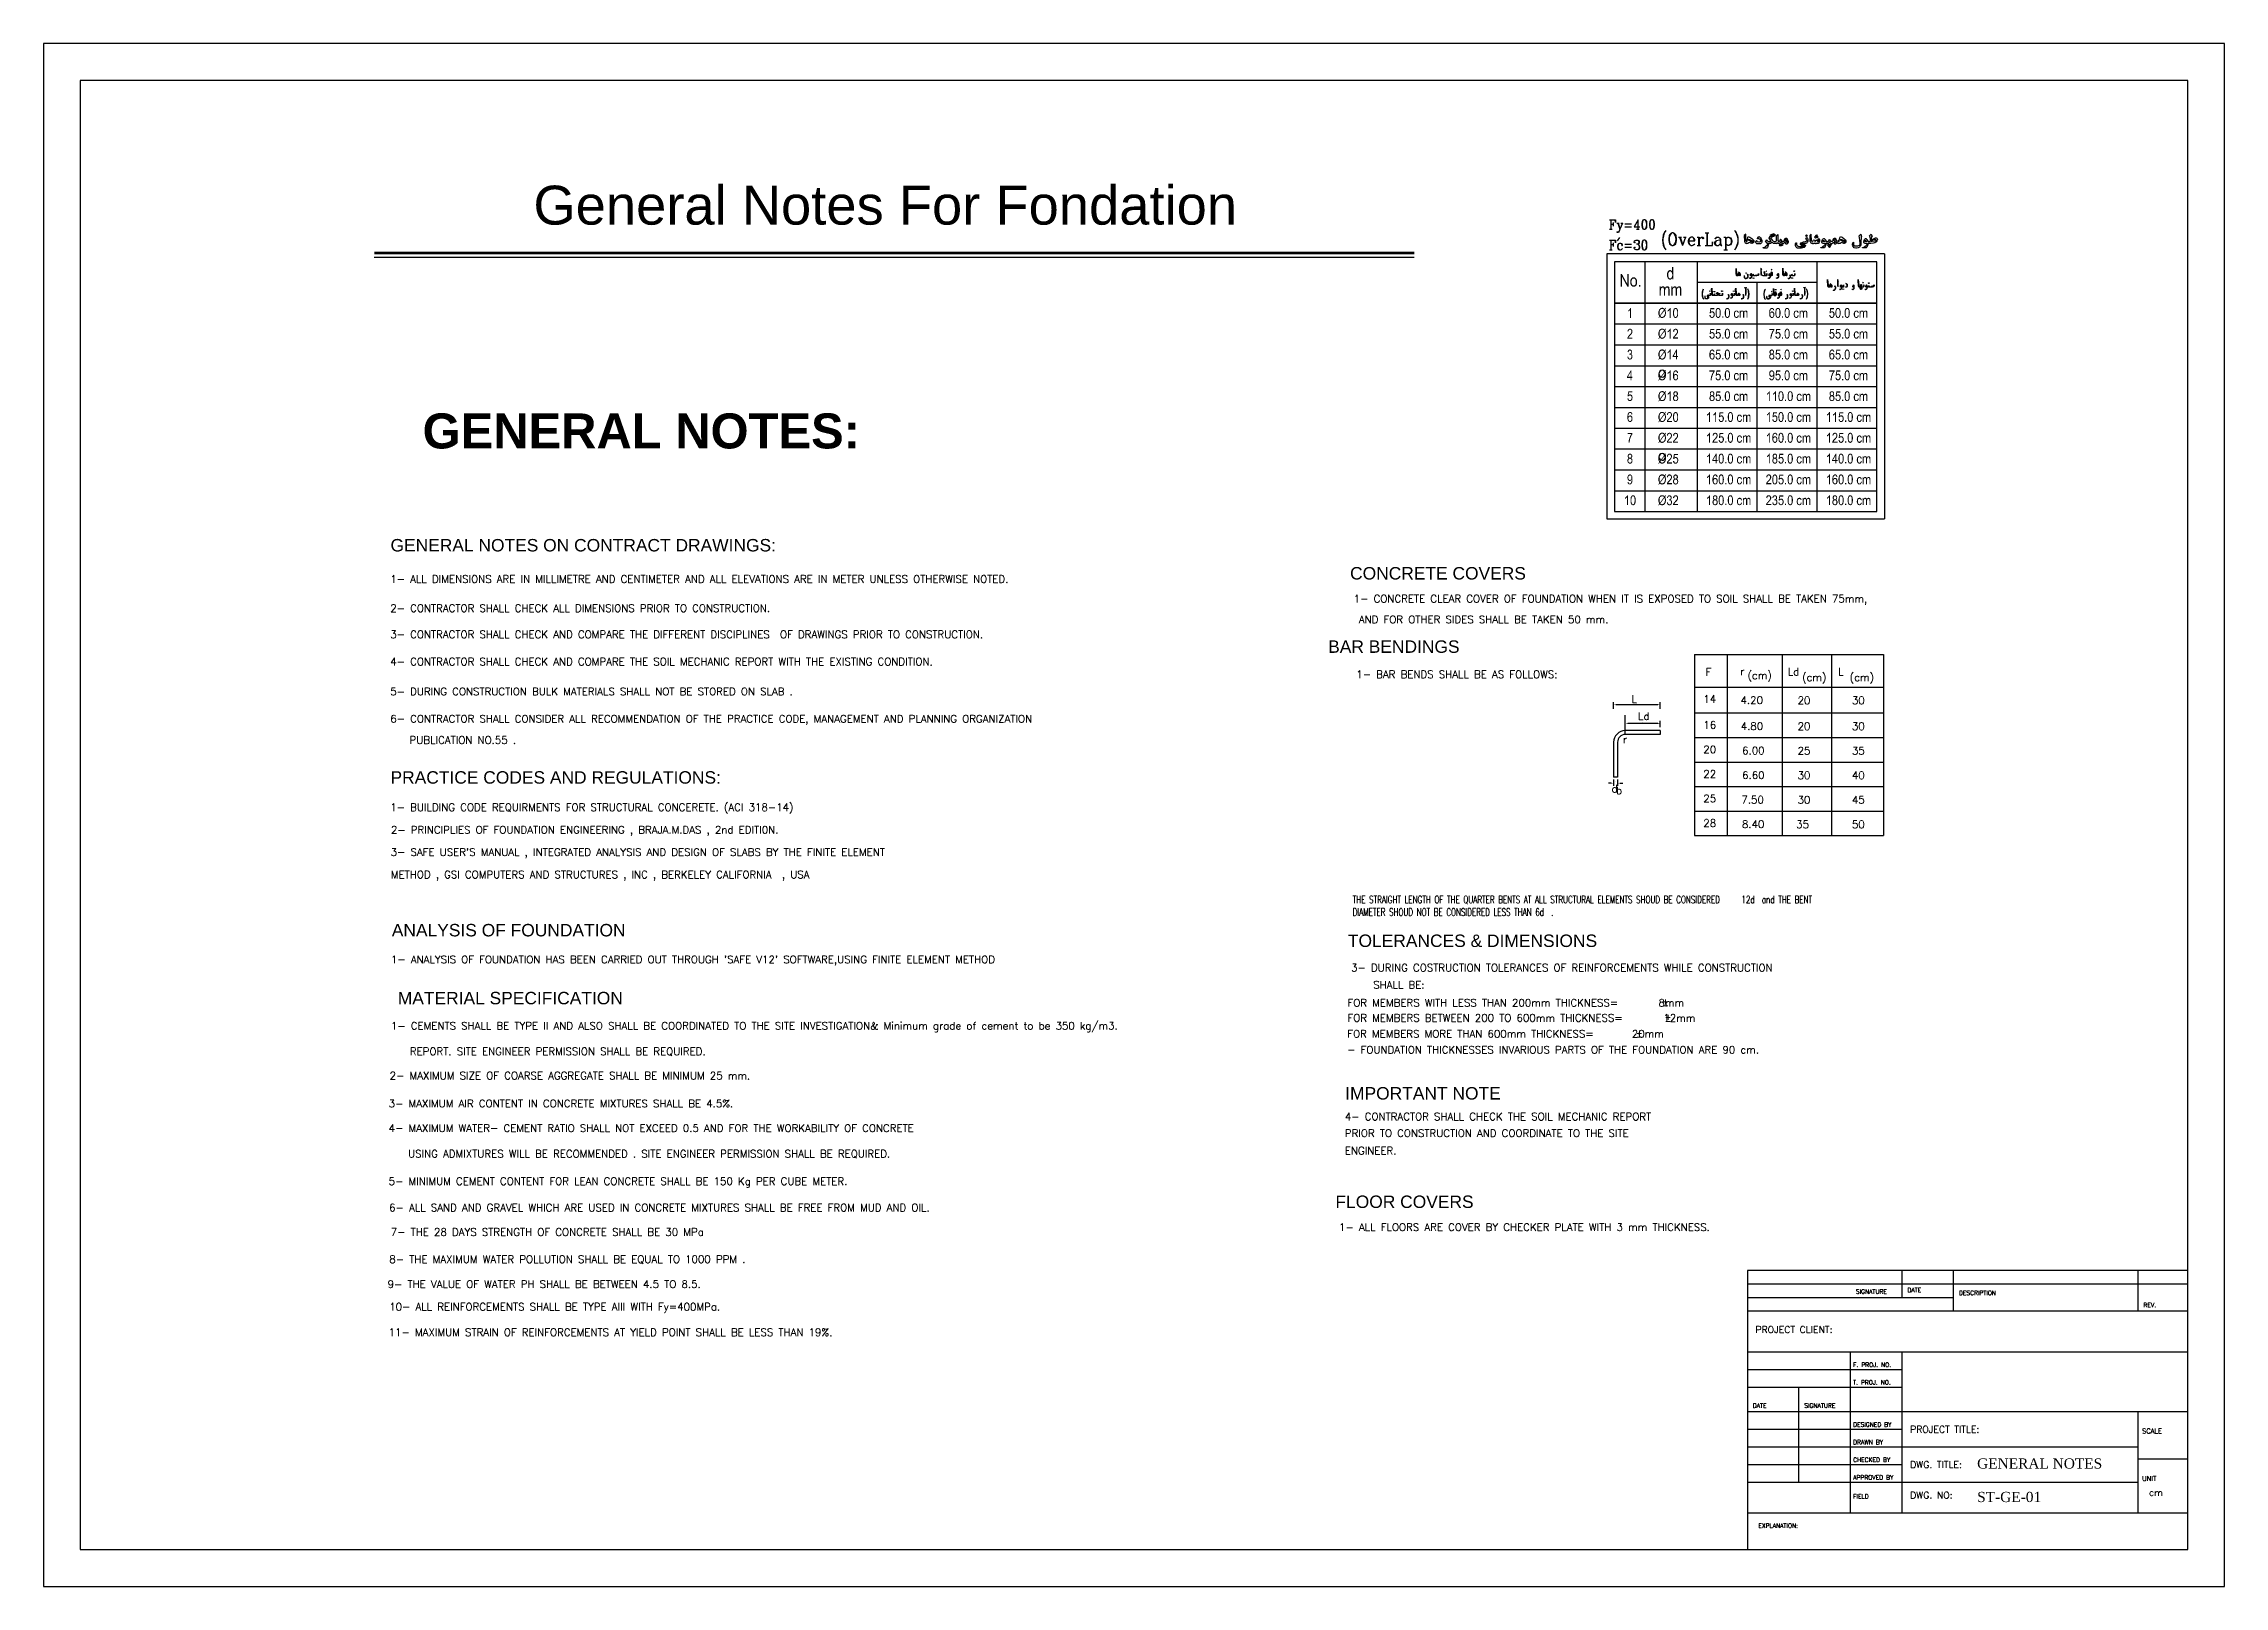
# Model space of a CAD drawing. Header units: inches. Extents: x 1387 to 2676, y -3005 to -2136.
# Drawn here: x 2494 to 2578.1, y -2195.9 to -2136.4 of the extents above; entities that cross this region are included whole.
import ezdxf
from ezdxf.enums import TextEntityAlignment as Align

# ---------------------------------------------------------------- set-up
doc = ezdxf.new("R2010")
doc.units = ezdxf.units.IN
doc.header["$MEASUREMENT"] = 0
for name, color, linetype in [('02', 4, 'Continuous'), ('1', 1, 'Continuous'), ('D_Titele', 7, 'Continuous'), ('DIM', 8, 'Continuous'), ('E10', 3, 'Continuous'), ('lateral brace', 5, 'Continuous'), ('Layer4', 118, 'Continuous'), ('SAZE_DRAWINGS', 7, 'Continuous')]:
    doc.layers.add(name, color=color, linetype=linetype)
doc.styles.add('ARIAL', font='arial.ttf')
doc.styles.add('E100', font='SIMPLEX.shx', dxfattribs={"width": 0.7})
doc.styles.add('Reinforcements_Style', font='romans.shx')
doc.styles.add('ROMANS', font='ROMANS')
doc.styles.add('style1', font='times.ttf')
doc.dimstyles.new('Reinforcements_Dimension-1', dxfattribs={"dimtxt": 1e-06, "dimasz": 0.1, "dimexe": 0.1, "dimexo": 0, "dimgap": 0.05, "dimtad": 1, "dimtoh": 1, "dimdec": 0, "dimlfac": 100, "dimzin": 0, "dimdsep": 46, "dimtxsty": 'Reinforcements_Style', "dimcen": 0.09, "dimdle": 0.05, "dimadec": 0, "dimazin": 0, "dimtm": 1e-09, "dimtfac": 1, "dimtdec": 0, "dimtix": 1, "dimtofl": 0, "dimtmove": 2, "dimatfit": 3, "dimfxl": 1, "dimtolj": 1, "dimtzin": 0, "dimarcsym": 0})

msp = doc.modelspace()

# ---------------------------------------------------------------- texts
at = {"color": 3, "style": 'ARIAL'}
for s, p in [('GENERAL NOTES ON CONTRACT DRAWINGS: ', (2507.35933, -2155.988249, -7.886574)), ('CONCRETE COVERS  ', (2544.364208, -2157.069688, -7.886574)), ('  BAR BENDINGS', (2543.147066, -2159.896107, -7.886574)), ('PRACTICE CODES AND REGULATIONS:', (2507.35933, -2164.939088, -7.886574)), ('ANALYSIS OF FOUNDATION', (2507.408916, -2170.826094, -7.886574)), ('TOLERANCES & DIMENSIONS ', (2544.279692, -2171.23455, -7.886574)), ('MATERIAL SPECIFICATION', (2507.639918, -2173.443826, -7.886574)), ('IMPORTANT NOTE', (2544.176956, -2177.114372, -7.886574)), ('FLOOR COVERS  ', (2543.79918, -2181.294388, -7.886574))]:
    msp.add_text(s, height=0.48, dxfattribs=at).set_placement(p)
at = {"layer": '02', "style": 'ARIAL'}
msp.add_text('General Notes For Fondation', height=1.5, dxfattribs=at).set_placement((2526.437381, -2143.39047, -7.886574), align=Align.CENTER)
at = {"layer": '02', "insert": (2517.029823, -2148.167331, -7.886574), "char_height": 1.5, "width": 45.18970409, "attachment_point": 2, "style": 'ARIAL'}
msp.add_mtext('\\pt4.15702,27.0705;{\\fArial|b1|i0|c0|p34;\\C7;\\P\\H0.9x;\\C4;GENERAL NOTES:}', dxfattribs=at)
at = {"layer": '1'}
for s, height, style, p in [('SIGNATURE', 0.1674173, 'ROMANS', (2563.869733, -2184.597568)), ('DATE', 0.1674173, 'ROMANS', (2565.857814, -2184.54525)), ('DESCRIPTION', 0.16741731, 'ROMANS', (2567.845894, -2184.649886)), ('REV.', 0.1674173, 'ROMANS', (2574.96113, -2185.120747)), ('PROJECT CLIENT:', 0.26158955, 'ROMANS', (2559.998208, -2186.11205)), ('F. PROJ. NO.', 0.16741731, 'ROMANS', (2563.765097, -2187.422735)), ('T. PROJ. NO.', 0.16741731, 'ROMANS', (2563.765097, -2188.102868)), ('DATE', 0.1674173, 'ROMANS', (2559.893572, -2188.992273)), ('SIGNATURE', 0.1674173, 'ROMANS', (2561.881653, -2188.992273)), ('DESIGNED BY', 0.16741731, 'ROMANS', (2563.765097, -2189.724723)), ('PROJECT TITLE:', 0.26158955, 'ROMANS', (2565.96245, -2189.956367)), ('SCALE', 0.1883445, 'ROMANS', (2574.908812, -2189.986313)), ('DRAWN BY', 0.1674173, 'ROMANS', (2563.765097, -2190.404856)), ('APPROVED BY', 0.16741731, 'ROMANS', (2563.765097, -2191.765122)), ('CHECKED BY', 0.1674173, 'ROMANS', (2563.765097, -2191.084989)), ('DWG. TITLE:', 0.26158955, 'ROMANS', (2565.96245, -2191.316632)), ('GENERAL NOTES', 0.39238432, 'style1', (2568.546301, -2191.33928)), ('UNIT', 0.1883445, 'ROMANS', (2574.908812, -2191.81744)), ('FIELD', 0.1674173, 'ROMANS', (2563.765097, -2192.497573)), ('DWG. NO:', 0.2615895, 'ROMANS', (2565.96245, -2192.497573)), ('ST-GE-01', 0.3923843, 'style1', (2568.546301, -2192.629458)), ('cm', 0.2615895, 'ROMANS', (2575.170402, -2192.392937)), ('EXPLANATION:', 0.16741731, 'ROMANS', (2560.1084, -2193.626312))]:
    msp.add_text(s, height=height, dxfattribs=dict(at, style=style)).set_placement(p)
at = {"layer": 'E10', "color": 3, "style": 'E100'}
for s, p in [('1- ALL DIMENSIONS ARE IN MILLIMETRE AND CENTIMETER AND ALL ELEVATIONS ARE IN METER UNLESS OTHERWISE NOTED.', (2507.349426, -2157.195388, -7.886574)), ('1- CONCRETE CLEAR COVER OF FOUNDATION WHEN IT IS EXPOSED TO SOIL SHALL BE TAKEN 75mm,', (2544.503515, -2157.953647, -7.886574)), ('2- CONTRACTOR SHALL CHECK ALL DIMENSIONS PRIOR TO CONSTRUCTION.', (2507.349426, -2158.32225, -7.886574)), (' AND FOR OTHER SIDES SHALL BE TAKEN 50 mm.', (2544.503515, -2158.752368, -7.886574)), ('3- CONTRACTOR SHALL CHECK AND COMPARE THE DIFFERENT DISCIPLINES  OF DRAWINGS PRIOR TO CONSTRUCTION.', (2507.349426, -2159.328926, -7.886574)), ('4- CONTRACTOR SHALL CHECK AND COMPARE THE SOIL MECHANIC REPORT WITH THE EXISTING CONDITION.', (2507.349426, -2160.378904, -7.886574)), ('F ', (2558.073061, -2160.780882, -7.886574)), ('Ld ', (2561.241551, -2160.769151, -7.886574)), ('L', (2563.183571, -2160.769151, -7.886574)), ('5- DURING CONSTRUCTION BULK MATERIALS SHALL NOT BE STORED ON SLAB .', (2507.349426, -2161.531316, -7.886574)), ('1- BAR BENDS SHALL BE AS FOLLOWS:', (2544.604034, -2160.86924, -7.886574)), ('r ', (2559.412504, -2160.750702, -7.886574)), ('(cm)', (2559.690722, -2160.910495, -2.957465)), ('(cm)', (2561.795479, -2160.983243, -12.815683)), ('(cm)', (2563.632533, -2160.983243, -12.815683)), ('L', (2555.215097, -2161.820333, -7.886574)), ('Ld', (2555.467223, -2162.483848, -7.886574)), ('14', (2557.987563, -2161.821089, -7.886574)), ('4.20', (2559.421281, -2161.866082, -7.886574)), ('20', (2561.622045, -2161.872476, -7.886574)), ('30', (2563.717523, -2161.872476, -7.886574)), ('6- CONTRACTOR SHALL CONSIDER ALL RECOMMENDATION OF THE PRACTICE CODE, MANAGEMENT AND PLANNING ORGANIZATION ', (2507.349426, -2162.582486, -7.886574)), ('16', (2557.987563, -2162.821089, -14.993718)), ('4.80', (2559.428437, -2162.866082, -14.993718)), ('20', (2561.622045, -2162.872476, -14.993718)), ('30', (2563.717523, -2162.872476, -14.993718)), (' PUBLICATION NO.55 . ', (2507.894238, -2163.401254, -7.886574)), ('r', (2554.889545, -2163.382722, -17.587061)), ('20', (2557.987563, -2163.765771, -7.886574)), ('6.00', (2559.483295, -2163.810764, -7.886574)), ('25', (2561.622045, -2163.817159, -7.886574)), ('35', (2563.717523, -2163.817159, -7.886574)), ('22', (2557.987563, -2164.710771, -7.886574)), ('6.60', (2559.483295, -2164.755764, -7.886574)), ('30', (2561.622045, -2164.762159, -7.886574)), ('40', (2563.717523, -2164.762159, -7.886574)), ('d', (2554.448968, -2165.278483, -7.886574)), ('b', (2554.621493, -2165.344859, -7.886574)), ('25', (2557.987563, -2165.655771, -7.886574)), ('7.50', (2559.4553, -2165.700764, -7.886574)), ('30', (2561.622045, -2165.707159, -7.886574)), ('45', (2563.717523, -2165.707159, -7.886574)), ('1- BUILDING CODE REQUIRMENTS FOR STRUCTURAL CONCERETE. (ACI 318-14)', (2507.349426, -2165.993628, -7.886574)), ('28', (2557.987563, -2166.600771, -7.886574)), ('8.40', (2559.476296, -2166.645764, -7.886574)), ('35', (2561.56622, -2166.652159, -7.886574)), ('50', (2563.717523, -2166.652159, -7.886574)), ('2- PRINCIPLIES OF FOUNDATION ENGINEERING , BRAJA.M.DAS , 2nd EDITI0N.', (2507.374658, -2166.862617, -7.886574)), ("3- SAFE USER'S MANUAL , INTEGRATED ANALYSIS AND DESIGN OF SLABS BY THE FINITE ELEMENT", (2507.363034, -2167.720477, -7.886574)), ('METHOD , GSI COMPUTERS AND STRUCTURES , INC , BERKELEY CALIFORNIA  , USA', (2507.372121, -2168.588777, -7.886574)), ("1- ANALYSIS OF FOUNDATION HAS BEEN CARRIED OUT THROUGH 'SAFE V12' SOFTWARE,USING FINITE ELEMENT METHOD", (2507.375147, -2171.858618, -7.886574)), ('3- DURING COSTRUCTION TOLERANCES OF REINFORCEMENTS WHILE CONSTRUCTION', (2544.403024, -2172.176973, -7.886574)), ('SHALL BE:', (2545.257787, -2172.8402, -7.886574)), ('FOR MEMBERS BETWEEN 200 TO 600mm THICKNESS=   12mm', (2544.263191, -2174.113166, -7.886574)), ('FOR MEMBERS WITH LESS THAN 200mm THICKNESS=   8mm', (2544.263203, -2173.527928, -7.886574)), ('%%P', (2556.397629, -2173.50436, -7.886574)), ('%%P', (2556.488974, -2174.102209, -7.886574)), ('1- CEMENTS SHALL BE TYPE II AND ALSO SHALL BE COORDINATED TO THE SITE INVESTIGATION& Minimum grade of cement to be 350 kg/m3. ', (2507.37352, -2174.417873, -7.886574)), ('FOR MEMBERS MORE THAN 600mm THICKNESS=   20mm', (2544.256836, -2174.726352, -7.886574)), ('%%P', (2555.384647, -2174.714049, -7.886574)), ('REPORT. SITE ENGINEER PERMISSION SHALL BE REQUIRED.', (2508.105744, -2175.402415, -7.886574)), ('- FOUNDATION THICKNESSES INVARIOUS PARTS OF THE FOUNDATION ARE 90 cm.', (2544.250482, -2175.339538, -7.886574)), ('2- MAXIMUM SIZE OF COARSE AGGREGATE SHALL BE MINIMUM 25 mm.', (2507.32631, -2176.337325, -7.886574)), ('3- MAXIMUM AIR CONTENT IN CONCRETE MIXTURES SHALL BE 4.5%.', (2507.288021, -2177.412919, -7.886574)), ('4- MAXIMUM WATER- CEMENT RATIO SHALL NOT EXCEED 0.5 AND FOR THE WORKABILITY OF CONCRETE', (2507.288021, -2178.360455, -7.886574)), ('4- CONTRACTOR SHALL CHECK THE SOIL MECHANIC REPORT', (2544.16181, -2177.916409, -7.886574)), ('PRIOR TO CONSTRUCTION AND COORDINATE TO THE SITE', (2544.16181, -2178.555941, -7.886574)), ('ENGINEER.  ', (2544.16181, -2179.22914, -7.886574)), ('USING ADMIXTURES WILL BE RECOMMENDED . SITE ENGINEER PERMISSION SHALL BE REQUIRED.', (2508.036147, -2179.347862, -7.886574)), ('5- MINIMUM CEMENT CONTENT FOR LEAN CONCRETE SHALL BE 150 Kg PER CUBE METER.', (2507.288021, -2180.40919, -7.886574)), ('6- ALL SAND AND GRAVEL WHICH ARE USED IN CONCRETE MIXTURES SHALL BE FREE FROM MUD AND OIL.', (2507.306302, -2181.42562, -7.886574)), ('7- THE 28 DAYS STRENGTH OF CONCRETE SHALL BE 30 MPa ', (2507.367315, -2182.365291, -7.886574)), ('1- ALL FLOORS ARE COVER BY CHECKER PLATE WITH 3 mm THICKNESS.', (2543.938487, -2182.178347, -7.886574)), ('8- THE MAXIMUM WATER POLLUTION SHALL BE EQUAL TO 1000 PPM .', (2507.314078, -2183.415101, -7.886574)), ('9- THE VALUE OF WATER PH SHALL BE BETWEEN 4.5 TO 8.5.', (2507.247513, -2184.374442, -7.886574)), ('10- ALL REINFORCEMENTS SHALL BE TYPE AIII WITH Fy=400MPa.', (2507.306302, -2185.244789, -7.886574)), ('11- MAXIMUM STRAIN OF REINFORCEMENTS AT YIELD POINT SHALL BE LESS THAN 19%%%.', (2507.288021, -2186.230677, -7.886574))]:
    msp.add_text(s, height=0.28865, dxfattribs=at).set_placement(p)
at = {"layer": 'E10', "color": 3, "insert": (2544.465045, -2169.262579), "char_height": 0.28865, "width": 20.275, "attachment_point": 1, "style": 'E100'}
msp.add_mtext('THE STRAIGHT LENGTH OF THE QUARTER BENTS AT ALL STRUCTURAL ELEMENTS SHOUD BE CONSIDERED      12d  and THE BENT DIAMETER SHOUD NOT BE CONSIDERED LESS THAN 6d  .', dxfattribs=at)

# ---------------------------------------------------------------- blocks, each defined once
blk = doc.blocks.new('*D25')
at = {"layer": 'Defpoints', "color": 0, "transparency": 16777216}
for p in [(2554.978, -2162.614), (2554.978, -2162.764), (2556.328, -2162.764)]:
    blk.add_point(p, dxfattribs=at)
at = {"layer": 'E10', "color": 0, "lineweight": -2, "transparency": 16777216}
for p, q in [((2554.978, -2162.764), (2554.978, -2162.514)), ((2556.228, -2162.614), (2555.078, -2162.614)), ((2556.328, -2162.764), (2556.328, -2162.514))]:
    blk.add_line(p, q, dxfattribs=at)
at = {"layer": 'E10', "color": 0, "transparency": 16777216}
for points in [[(2555.078, -2162.598), (2555.078, -2162.631), (2554.978, -2162.614)], [(2556.228, -2162.598), (2556.228, -2162.631), (2556.328, -2162.614)]]:
    blk.add_solid(points, dxfattribs=at)
at = {"layer": 'E10', "color": 0, "transparency": 16777216, "insert": (2555.653, -2162.564), "char_height": 0.000001, "attachment_point": 5, "style": 'Reinforcements_Style'}
blk.add_mtext('\\A1;135', dxfattribs=at)
blk = doc.blocks.new('*D26')
at = {"layer": 'Defpoints', "color": 0, "transparency": 16777216}
for p in [(2554.528, -2164.776), (2554.528, -2164.92), (2554.678, -2164.776)]:
    blk.add_point(p, dxfattribs=at)
at = {"layer": 'E10', "color": 0, "lineweight": -2, "transparency": 16777216}
for p, q in [((2554.428, -2164.92), (2554.328, -2164.92)), ((2554.528, -2164.776), (2554.528, -2165.02)), ((2554.678, -2164.776), (2554.678, -2165.02)), ((2554.778, -2164.92), (2554.878, -2164.92))]:
    blk.add_line(p, q, dxfattribs=at)
at = {"layer": 'E10', "color": 0, "transparency": 16777216}
for points in [[(2554.428, -2164.903), (2554.428, -2164.936), (2554.528, -2164.92)], [(2554.778, -2164.903), (2554.778, -2164.936), (2554.678, -2164.92)]]:
    blk.add_solid(points, dxfattribs=at)
at = {"layer": 'E10', "color": 0, "transparency": 16777216, "insert": (2554.603, -2164.87), "char_height": 0.000001, "attachment_point": 5, "style": 'Reinforcements_Style'}
blk.add_mtext('\\A1;15', dxfattribs=at)
blk = doc.blocks.new('*D27')
at = {"layer": 'Defpoints', "color": 0, "transparency": 16777216}
for p in [(2554.528, -2161.899), (2554.528, -2162.049), (2556.328, -2162.049)]:
    blk.add_point(p, dxfattribs=at)
at = {"layer": 'E10', "color": 0, "lineweight": -2, "transparency": 16777216}
for p, q in [((2554.528, -2162.049), (2554.528, -2161.799)), ((2556.228, -2161.899), (2554.628, -2161.899)), ((2556.328, -2162.049), (2556.328, -2161.799))]:
    blk.add_line(p, q, dxfattribs=at)
at = {"layer": 'E10', "color": 0, "transparency": 16777216}
for points in [[(2554.628, -2161.882), (2554.628, -2161.916), (2554.528, -2161.899)], [(2556.228, -2161.882), (2556.228, -2161.916), (2556.328, -2161.899)]]:
    blk.add_solid(points, dxfattribs=at)
at = {"layer": 'E10', "color": 0, "transparency": 16777216, "insert": (2555.428, -2161.849), "char_height": 0.000001, "attachment_point": 5, "style": 'Reinforcements_Style'}
blk.add_mtext('\\A1;180', dxfattribs=at)

# ---------------------------------------------------------------- dimensions: what is measured, and where the dimension line sits
at = {"layer": 'E10', "color": 3}
for p1, p2, distance, picture, middle in [((2556.327973, -2162.04865, -7.886574), (2554.527973, -2162.04865, -7.886574), -0.149753, '*D27', (2555.427973, -2161.848896, -7.886574)), ((2556.327973, -2162.763987, -7.886574), (2554.977973, -2162.763987, -7.886574), -0.149753, '*D25', (2555.652973, -2162.564234, -7.886574)), ((2554.677973, -2164.776221, -7.886574), (2554.527973, -2164.776221, -7.886574), 0.143481, '*D26', (2554.602973, -2164.869701, -7.886574))]:
    dim = msp.add_aligned_dim(p1=p1, p2=p2, distance=distance, dimstyle='Reinforcements_Dimension-1', dxfattribs=at)
    dim.commit()
    dim.dimension.update_dxf_attribs({"geometry": picture, "text_midpoint": middle})

# ---------------------------------------------------------------- hatches: boundary and pattern name
at = {"layer": 'SAZE_DRAWINGS'}
for points in [[(2554.846924, -2145.295394), (2554.796924, -2145.295394), (2554.796924, -2145.778728), (2554.846924, -2145.778728), (2554.846924, -2145.395394)], [(2556.705257, -2145.145394), (2556.705257, -2145.145394), (2556.671924, -2145.145394), (2556.66359, -2145.153728), (2556.646924, -2145.162061), (2556.63859, -2145.170394), (2556.63859, -2145.170394), (2556.630257, -2145.178728), (2556.621924, -2145.187061), (2556.61359, -2145.195394), (2556.605257, -2145.203728), (2556.605257, -2145.220394), (2556.596924, -2145.228728), (2556.596924, -2145.237061), (2556.596924, -2145.245394), (2556.58859, -2145.262061), (2556.58859, -2145.270394), (2556.58859, -2145.287061), (2556.58859, -2145.303728), (2556.58859, -2145.312061), (2556.58859, -2145.328728), (2556.58859, -2145.328728), (2556.58859, -2145.345394), (2556.58859, -2145.362061), (2556.58859, -2145.378728), (2556.58859, -2145.387061), (2556.596924, -2145.403728), (2556.596924, -2145.412061), (2556.596924, -2145.420394), (2556.605257, -2145.428728), (2556.605257, -2145.445394), (2556.61359, -2145.453728), (2556.621924, -2145.462061), (2556.71359, -2145.462061), (2556.705257, -2145.462061), (2556.68859, -2145.462061), (2556.680257, -2145.453728), (2556.671924, -2145.445394), (2556.66359, -2145.437061), (2556.655257, -2145.428728), (2556.655257, -2145.428728), (2556.655257, -2145.420394), (2556.646924, -2145.412061), (2556.646924, -2145.395394), (2556.63859, -2145.387061), (2556.63859, -2145.370394), (2556.63859, -2145.362061), (2556.63859, -2145.345394), (2556.630257, -2145.328728), (2556.630257, -2145.328728), (2556.63859, -2145.312061), (2556.63859, -2145.295394), (2556.63859, -2145.278728), (2556.63859, -2145.270394), (2556.646924, -2145.253728), (2556.646924, -2145.245394), (2556.646924, -2145.237061), (2556.655257, -2145.228728), (2556.66359, -2145.220394), (2556.671924, -2145.212061), (2556.680257, -2145.203728), (2556.68859, -2145.195394), (2556.696924, -2145.195394), (2556.705257, -2145.195394), (2556.780257, -2145.195394), (2556.780257, -2145.195394), (2556.771924, -2145.178728), (2556.771924, -2145.170394), (2556.76359, -2145.162061), (2556.746924, -2145.153728), (2556.746924, -2145.153728), (2556.73859, -2145.153728), (2556.730257, -2145.145394), (2556.71359, -2145.145394)], [(2556.830257, -2145.020394), (2556.780257, -2145.020394), (2556.780257, -2145.195394), (2556.705257, -2145.195394), (2556.721924, -2145.195394), (2556.730257, -2145.195394), (2556.73859, -2145.203728), (2556.746924, -2145.212061), (2556.755257, -2145.220394), (2556.76359, -2145.228728), (2556.76359, -2145.228728), (2556.771924, -2145.237061), (2556.771924, -2145.245394), (2556.780257, -2145.262061), (2556.780257, -2145.270394), (2556.780257, -2145.287061), (2556.78859, -2145.303728), (2556.78859, -2145.320394), (2556.78859, -2145.337061), (2556.78859, -2145.345394), (2556.78859, -2145.362061), (2556.780257, -2145.378728), (2556.780257, -2145.387061), (2556.780257, -2145.403728), (2556.771924, -2145.412061), (2556.771924, -2145.420394), (2556.76359, -2145.428728), (2556.755257, -2145.437061), (2556.746924, -2145.445394), (2556.73859, -2145.453728), (2556.730257, -2145.462061), (2556.78859, -2145.462061), (2556.78859, -2145.503728), (2556.830257, -2145.503728)], [(2555.205257, -2145.470394), (2555.196924, -2145.478728), (2555.18859, -2145.487061), (2555.18859, -2145.495394), (2555.180257, -2145.503728), (2555.180257, -2145.520394), (2555.171924, -2145.528728), (2555.171924, -2145.545394), (2555.171924, -2145.562061), (2555.171924, -2145.570394), (2555.171924, -2145.587061), (2555.171924, -2145.603728), (2555.171924, -2145.603728), (2555.171924, -2145.620394), (2555.171924, -2145.637061), (2555.171924, -2145.653728), (2555.171924, -2145.662061), (2555.171924, -2145.678728), (2555.180257, -2145.687061), (2555.180257, -2145.703728), (2555.18859, -2145.712061), (2555.196924, -2145.720394), (2555.196924, -2145.728728), (2555.205257, -2145.737061), (2555.296924, -2145.737061), (2555.296924, -2145.737061), (2555.28859, -2145.737061), (2555.271924, -2145.737061), (2555.26359, -2145.728728), (2555.255257, -2145.720394), (2555.246924, -2145.712061), (2555.23859, -2145.703728), (2555.23859, -2145.703728), (2555.23859, -2145.695394), (2555.230257, -2145.687061), (2555.230257, -2145.678728), (2555.221924, -2145.662061), (2555.221924, -2145.653728), (2555.221924, -2145.637061), (2555.21359, -2145.620394), (2555.21359, -2145.603728), (2555.21359, -2145.603728), (2555.21359, -2145.587061), (2555.221924, -2145.570394), (2555.221924, -2145.553728), (2555.221924, -2145.545394), (2555.230257, -2145.528728), (2555.230257, -2145.520394), (2555.23859, -2145.512061), (2555.23859, -2145.503728), (2555.246924, -2145.495394), (2555.255257, -2145.487061), (2555.26359, -2145.478728), (2555.271924, -2145.478728), (2555.280257, -2145.470394), (2555.28859, -2145.470394), (2555.296924, -2145.470394)], [(2555.296924, -2145.420394), (2555.296924, -2145.420394), (2555.26359, -2145.420394), (2555.255257, -2145.428728), (2555.246924, -2145.428728), (2555.23859, -2145.437061), (2555.230257, -2145.445394), (2555.221924, -2145.453728), (2555.21359, -2145.462061), (2555.21359, -2145.462061), (2555.205257, -2145.470394), (2555.296924, -2145.470394), (2555.305257, -2145.470394), (2555.31359, -2145.470394), (2555.321924, -2145.470394), (2555.33859, -2145.478728), (2555.346924, -2145.487061), (2555.355257, -2145.495394), (2555.36359, -2145.503728), (2555.36359, -2145.512061), (2555.371924, -2145.520394), (2555.371924, -2145.528728), (2555.380257, -2145.545394), (2555.380257, -2145.553728), (2555.380257, -2145.570394), (2555.380257, -2145.587061), (2555.380257, -2145.603728), (2555.380257, -2145.603728), (2555.380257, -2145.620394), (2555.380257, -2145.637061), (2555.380257, -2145.653728), (2555.380257, -2145.662061), (2555.371924, -2145.678728), (2555.371924, -2145.687061), (2555.36359, -2145.695394), (2555.36359, -2145.703728), (2555.355257, -2145.712061), (2555.346924, -2145.720394), (2555.33859, -2145.728728), (2555.330257, -2145.728728), (2555.321924, -2145.737061), (2555.31359, -2145.737061), (2555.296924, -2145.737061), (2555.205257, -2145.737061), (2555.205257, -2145.737061), (2555.21359, -2145.753728), (2555.221924, -2145.762061), (2555.230257, -2145.762061), (2555.23859, -2145.770394), (2555.246924, -2145.778728), (2555.255257, -2145.778728), (2555.26359, -2145.787061), (2555.280257, -2145.787061), (2555.28859, -2145.787061), (2555.296924, -2145.787061), (2555.305257, -2145.787061), (2555.321924, -2145.787061), (2555.330257, -2145.787061), (2555.33859, -2145.778728), (2555.346924, -2145.778728), (2555.355257, -2145.770394), (2555.371924, -2145.770394), (2555.371924, -2145.762061), (2555.380257, -2145.753728), (2555.38859, -2145.745394), (2555.396924, -2145.737061), (2555.405257, -2145.728728), (2555.41359, -2145.720394), (2555.41359, -2145.703728), (2555.41359, -2145.703728), (2555.421924, -2145.695394), (2555.421924, -2145.687061), (2555.430257, -2145.670394), (2555.430257, -2145.662061), (2555.430257, -2145.645394), (2555.430257, -2145.628728), (2555.430257, -2145.612061), (2555.430257, -2145.595394), (2555.430257, -2145.587061), (2555.430257, -2145.570394), (2555.430257, -2145.562061), (2555.430257, -2145.545394), (2555.421924, -2145.528728), (2555.421924, -2145.520394), (2555.421924, -2145.503728), (2555.41359, -2145.495394), (2555.405257, -2145.487061), (2555.405257, -2145.478728), (2555.396924, -2145.470394), (2555.38859, -2145.462061), (2555.380257, -2145.453728), (2555.371924, -2145.445394), (2555.36359, -2145.437061), (2555.355257, -2145.428728), (2555.346924, -2145.428728), (2555.330257, -2145.420394), (2555.321924, -2145.420394), (2555.31359, -2145.420394)], [(2556.346924, -2145.770394), (2556.305257, -2145.770394), (2556.305257, -2146.128728), (2556.346924, -2146.128728), (2556.346924, -2145.945394), (2556.346924, -2145.937061), (2556.346924, -2145.920394), (2556.355257, -2145.903728), (2556.355257, -2145.895394), (2556.355257, -2145.878728), (2556.355257, -2145.870394), (2556.36359, -2145.862061), (2556.36359, -2145.845394), (2556.371924, -2145.837061), (2556.380257, -2145.828728), (2556.38859, -2145.828728), (2556.346924, -2145.820394)], [(2556.430257, -2145.770394), (2556.396924, -2145.770394), (2556.38859, -2145.778728), (2556.380257, -2145.778728), (2556.371924, -2145.787061), (2556.36359, -2145.795394), (2556.355257, -2145.803728), (2556.346924, -2145.812061), (2556.421924, -2145.820394), (2556.421924, -2145.820394), (2556.430257, -2145.820394), (2556.446924, -2145.820394), (2556.455257, -2145.828728), (2556.51359, -2145.828728), (2556.505257, -2145.820394), (2556.505257, -2145.812061), (2556.496924, -2145.803728), (2556.48859, -2145.787061), (2556.480257, -2145.778728), (2556.480257, -2145.778728), (2556.471924, -2145.778728), (2556.46359, -2145.770394), (2556.455257, -2145.770394), (2556.43859, -2145.770394)], [(2556.346924, -2145.812061), (2556.346924, -2145.820394), (2556.38859, -2145.828728), (2556.396924, -2145.820394), (2556.405257, -2145.820394), (2556.421924, -2145.820394)], [(2556.51359, -2145.820394), (2556.51359, -2145.828728), (2556.455257, -2145.828728), (2556.455257, -2145.837061), (2556.46359, -2145.845394), (2556.46359, -2145.853728), (2556.46359, -2145.870394), (2556.471924, -2145.878728), (2556.471924, -2145.895394), (2556.471924, -2146.128728), (2556.51359, -2146.128728), (2556.51359, -2145.920394), (2556.51359, -2145.912061), (2556.521924, -2145.903728), (2556.521924, -2145.887061), (2556.521924, -2145.870394), (2556.530257, -2145.862061), (2556.530257, -2145.853728), (2556.53859, -2145.845394), (2556.53859, -2145.845394), (2556.546924, -2145.837061), (2556.555257, -2145.828728), (2556.56359, -2145.820394), (2556.571924, -2145.820394), (2556.58859, -2145.820394)], [(2556.596924, -2145.770394), (2556.596924, -2145.770394), (2556.56359, -2145.770394), (2556.555257, -2145.778728), (2556.546924, -2145.778728), (2556.53859, -2145.787061), (2556.530257, -2145.795394), (2556.521924, -2145.803728), (2556.51359, -2145.820394), (2556.58859, -2145.820394), (2556.596924, -2145.820394), (2556.605257, -2145.820394), (2556.61359, -2145.828728), (2556.621924, -2145.828728), (2556.630257, -2145.845394), (2556.630257, -2145.853728), (2556.630257, -2145.862061), (2556.63859, -2145.870394), (2556.63859, -2145.887061), (2556.63859, -2145.903728), (2556.63859, -2146.128728), (2556.68859, -2146.128728), (2556.68859, -2145.887061), (2556.68859, -2145.878728), (2556.680257, -2145.862061), (2556.680257, -2145.853728), (2556.680257, -2145.837061), (2556.680257, -2145.828728), (2556.671924, -2145.812061), (2556.671924, -2145.803728), (2556.66359, -2145.795394), (2556.655257, -2145.787061), (2556.646924, -2145.778728), (2556.63859, -2145.778728), (2556.630257, -2145.770394), (2556.621924, -2145.770394), (2556.61359, -2145.770394)], [(2556.730257, -2145.462061), (2556.621924, -2145.462061), (2556.630257, -2145.470394), (2556.63859, -2145.478728), (2556.646924, -2145.487061), (2556.646924, -2145.487061), (2556.655257, -2145.495394), (2556.66359, -2145.503728), (2556.671924, -2145.503728), (2556.68859, -2145.512061), (2556.696924, -2145.512061), (2556.705257, -2145.512061), (2556.71359, -2145.512061), (2556.730257, -2145.512061), (2556.73859, -2145.503728), (2556.746924, -2145.503728), (2556.755257, -2145.495394), (2556.76359, -2145.487061), (2556.771924, -2145.478728), (2556.780257, -2145.470394), (2556.78859, -2145.462061)], [(2556.796924, -2145.770394), (2556.755257, -2145.770394), (2556.755257, -2146.128728), (2556.805257, -2146.128728), (2556.805257, -2145.945394), (2556.805257, -2145.937061), (2556.805257, -2145.920394), (2556.805257, -2145.903728), (2556.805257, -2145.895394), (2556.805257, -2145.878728), (2556.81359, -2145.870394), (2556.81359, -2145.862061), (2556.821924, -2145.845394), (2556.830257, -2145.837061), (2556.83859, -2145.828728), (2556.83859, -2145.828728), (2556.796924, -2145.820394)], [(2556.805257, -2145.812061), (2556.796924, -2145.820394), (2556.83859, -2145.828728), (2556.855257, -2145.820394), (2556.86359, -2145.820394), (2556.871924, -2145.820394)], [(2556.880257, -2145.770394), (2556.855257, -2145.770394), (2556.846924, -2145.778728), (2556.830257, -2145.778728), (2556.830257, -2145.787061), (2556.821924, -2145.795394), (2556.81359, -2145.803728), (2556.805257, -2145.812061), (2556.871924, -2145.820394), (2556.871924, -2145.820394), (2556.88859, -2145.820394), (2556.896924, -2145.820394), (2556.905257, -2145.828728), (2556.96359, -2145.828728), (2556.96359, -2145.820394), (2556.955257, -2145.812061), (2556.955257, -2145.803728), (2556.946924, -2145.787061), (2556.93859, -2145.778728), (2556.93859, -2145.778728), (2556.930257, -2145.778728), (2556.91359, -2145.770394), (2556.905257, -2145.770394), (2556.896924, -2145.770394)], [(2556.971924, -2145.820394), (2556.96359, -2145.828728), (2556.905257, -2145.828728), (2556.91359, -2145.837061), (2556.91359, -2145.845394), (2556.921924, -2145.853728), (2556.921924, -2145.870394), (2556.921924, -2145.878728), (2556.921924, -2145.895394), (2556.921924, -2146.128728), (2556.971924, -2146.128728), (2556.971924, -2145.920394), (2556.971924, -2145.912061), (2556.971924, -2145.903728), (2556.971924, -2145.887061), (2556.980257, -2145.870394), (2556.980257, -2145.862061), (2556.98859, -2145.853728), (2556.98859, -2145.845394), (2556.98859, -2145.845394), (2556.996924, -2145.837061), (2557.005257, -2145.828728), (2557.021924, -2145.820394), (2557.030257, -2145.820394), (2557.03859, -2145.820394)], [(2557.055257, -2145.770394), (2557.055257, -2145.770394), (2557.021924, -2145.770394), (2557.01359, -2145.778728), (2557.005257, -2145.778728), (2556.996924, -2145.787061), (2556.98859, -2145.795394), (2556.980257, -2145.803728), (2556.971924, -2145.820394), (2557.03859, -2145.820394), (2557.046924, -2145.820394), (2557.06359, -2145.820394), (2557.071924, -2145.828728), (2557.071924, -2145.828728), (2557.080257, -2145.845394), (2557.08859, -2145.853728), (2557.08859, -2145.862061), (2557.08859, -2145.870394), (2557.08859, -2145.887061), (2557.08859, -2145.903728), (2557.08859, -2146.128728), (2557.13859, -2146.128728), (2557.13859, -2145.887061), (2557.13859, -2145.878728), (2557.13859, -2145.862061), (2557.13859, -2145.853728), (2557.130257, -2145.837061), (2557.130257, -2145.828728), (2557.130257, -2145.812061), (2557.121924, -2145.803728), (2557.11359, -2145.795394), (2557.11359, -2145.787061), (2557.105257, -2145.778728), (2557.096924, -2145.778728), (2557.08859, -2145.770394), (2557.071924, -2145.770394), (2557.06359, -2145.770394)], [(2555.11359, -2146.687061), (2555.105257, -2146.687061), (2555.096924, -2146.695394), (2555.08859, -2146.695394), (2555.08859, -2146.745394), (2555.08859, -2146.745394), (2555.096924, -2146.737061), (2555.105257, -2146.737061), (2555.11359, -2146.728728), (2555.121924, -2146.728728), (2555.130257, -2146.720394), (2555.130257, -2146.720394), (2555.13859, -2146.712061), (2555.146924, -2146.703728), (2555.146924, -2146.703728), (2555.155257, -2146.695394), (2555.16359, -2146.687061)], [(2555.196924, -2146.603728), (2555.171924, -2146.603728), (2555.171924, -2146.612061), (2555.16359, -2146.620394), (2555.16359, -2146.628728), (2555.155257, -2146.637061), (2555.146924, -2146.645394), (2555.13859, -2146.653728), (2555.13859, -2146.662061), (2555.130257, -2146.662061), (2555.121924, -2146.670394), (2555.11359, -2146.678728), (2555.11359, -2146.687061), (2555.16359, -2146.687061), (2555.16359, -2146.987061), (2555.196924, -2146.987061)], [(2556.530257, -2146.587061), (2556.496924, -2146.637061), (2556.305257, -2146.637061), (2556.41359, -2146.637061), (2556.421924, -2146.645394), (2556.430257, -2146.645394), (2556.43859, -2146.645394), (2556.43859, -2146.645394), (2556.446924, -2146.653728), (2556.455257, -2146.662061), (2556.46359, -2146.662061), (2556.471924, -2146.670394), (2556.31359, -2146.887061), (2556.271924, -2146.895394), (2556.280257, -2146.903728), (2556.280257, -2146.912061), (2556.28859, -2146.928728), (2556.255257, -2146.978728), (2556.271924, -2146.995394), (2556.305257, -2146.953728), (2556.496924, -2146.945394), (2556.396924, -2146.945394), (2556.396924, -2146.945394), (2556.38859, -2146.945394), (2556.380257, -2146.945394), (2556.371924, -2146.945394), (2556.36359, -2146.937061), (2556.36359, -2146.937061), (2556.355257, -2146.937061), (2556.346924, -2146.928728), (2556.33859, -2146.920394), (2556.330257, -2146.912061), (2556.48859, -2146.703728), (2556.530257, -2146.695394), (2556.521924, -2146.687061), (2556.521924, -2146.670394), (2556.51359, -2146.662061), (2556.546924, -2146.612061)], [(2556.305257, -2146.637061), (2556.296924, -2146.645394), (2556.28859, -2146.653728), (2556.28859, -2146.662061), (2556.280257, -2146.670394), (2556.280257, -2146.678728), (2556.271924, -2146.687061), (2556.271924, -2146.695394), (2556.271924, -2146.703728), (2556.26359, -2146.712061), (2556.26359, -2146.720394), (2556.26359, -2146.728728), (2556.255257, -2146.737061), (2556.255257, -2146.753728), (2556.255257, -2146.762061), (2556.255257, -2146.770394), (2556.255257, -2146.778728), (2556.255257, -2146.795394), (2556.255257, -2146.795394), (2556.255257, -2146.812061), (2556.255257, -2146.820394), (2556.255257, -2146.828728), (2556.255257, -2146.837061), (2556.255257, -2146.853728), (2556.26359, -2146.862061), (2556.26359, -2146.862061), (2556.26359, -2146.870394), (2556.26359, -2146.878728), (2556.271924, -2146.887061), (2556.271924, -2146.895394), (2556.31359, -2146.887061), (2556.31359, -2146.887061), (2556.305257, -2146.870394), (2556.305257, -2146.862061), (2556.305257, -2146.853728), (2556.296924, -2146.845394), (2556.296924, -2146.845394), (2556.296924, -2146.837061), (2556.296924, -2146.828728), (2556.296924, -2146.812061), (2556.296924, -2146.803728), (2556.296924, -2146.795394), (2556.296924, -2146.778728), (2556.296924, -2146.770394), (2556.296924, -2146.762061), (2556.296924, -2146.745394), (2556.296924, -2146.737061), (2556.305257, -2146.728728), (2556.305257, -2146.720394), (2556.305257, -2146.712061), (2556.31359, -2146.703728), (2556.31359, -2146.695394), (2556.321924, -2146.687061), (2556.321924, -2146.678728), (2556.321924, -2146.678728), (2556.330257, -2146.670394), (2556.33859, -2146.662061), (2556.346924, -2146.662061), (2556.355257, -2146.653728), (2556.355257, -2146.645394), (2556.36359, -2146.645394), (2556.371924, -2146.645394), (2556.380257, -2146.645394), (2556.38859, -2146.637061), (2556.396924, -2146.637061)], [(2556.396924, -2146.595394), (2556.396924, -2146.595394), (2556.380257, -2146.595394), (2556.371924, -2146.603728), (2556.36359, -2146.603728), (2556.355257, -2146.603728), (2556.346924, -2146.603728), (2556.33859, -2146.612061), (2556.330257, -2146.612061), (2556.321924, -2146.620394), (2556.321924, -2146.620394), (2556.31359, -2146.628728), (2556.31359, -2146.637061), (2556.305257, -2146.637061), (2556.496924, -2146.637061), (2556.48859, -2146.637061), (2556.48859, -2146.628728), (2556.480257, -2146.620394), (2556.471924, -2146.620394), (2556.46359, -2146.612061), (2556.455257, -2146.612061), (2556.446924, -2146.603728), (2556.43859, -2146.603728), (2556.43859, -2146.603728), (2556.430257, -2146.595394), (2556.421924, -2146.595394), (2556.405257, -2146.595394)], [(2556.496924, -2146.945394), (2556.305257, -2146.953728), (2556.31359, -2146.953728), (2556.321924, -2146.962061), (2556.330257, -2146.970394), (2556.33859, -2146.970394), (2556.33859, -2146.978728), (2556.346924, -2146.978728), (2556.346924, -2146.978728), (2556.355257, -2146.987061), (2556.36359, -2146.987061), (2556.371924, -2146.987061), (2556.380257, -2146.987061), (2556.38859, -2146.987061), (2556.396924, -2146.987061), (2556.405257, -2146.987061), (2556.41359, -2146.987061), (2556.421924, -2146.987061), (2556.430257, -2146.987061), (2556.43859, -2146.978728), (2556.446924, -2146.978728), (2556.455257, -2146.978728), (2556.46359, -2146.970394), (2556.471924, -2146.970394), (2556.471924, -2146.962061), (2556.480257, -2146.962061), (2556.48859, -2146.953728)], [(2556.530257, -2146.695394), (2556.48859, -2146.703728), (2556.48859, -2146.703728), (2556.48859, -2146.712061), (2556.496924, -2146.720394), (2556.496924, -2146.728728), (2556.496924, -2146.737061), (2556.496924, -2146.753728), (2556.505257, -2146.762061), (2556.505257, -2146.770394), (2556.505257, -2146.787061), (2556.505257, -2146.795394), (2556.505257, -2146.803728), (2556.505257, -2146.812061), (2556.505257, -2146.828728), (2556.496924, -2146.837061), (2556.496924, -2146.845394), (2556.496924, -2146.853728), (2556.496924, -2146.870394), (2556.48859, -2146.878728), (2556.48859, -2146.887061), (2556.480257, -2146.895394), (2556.480257, -2146.903728), (2556.471924, -2146.903728), (2556.471924, -2146.903728), (2556.46359, -2146.912061), (2556.46359, -2146.920394), (2556.455257, -2146.928728), (2556.446924, -2146.928728), (2556.43859, -2146.937061), (2556.430257, -2146.937061), (2556.421924, -2146.945394), (2556.41359, -2146.945394), (2556.405257, -2146.945394), (2556.396924, -2146.945394), (2556.496924, -2146.945394), (2556.496924, -2146.937061), (2556.505257, -2146.937061), (2556.51359, -2146.928728), (2556.51359, -2146.920394), (2556.521924, -2146.903728), (2556.521924, -2146.895394), (2556.530257, -2146.895394), (2556.530257, -2146.887061), (2556.530257, -2146.878728), (2556.53859, -2146.870394), (2556.53859, -2146.853728), (2556.53859, -2146.845394), (2556.53859, -2146.837061), (2556.546924, -2146.828728), (2556.546924, -2146.812061), (2556.546924, -2146.803728), (2556.546924, -2146.795394), (2556.546924, -2146.778728), (2556.546924, -2146.770394), (2556.546924, -2146.762061), (2556.53859, -2146.753728), (2556.53859, -2146.737061), (2556.53859, -2146.728728), (2556.53859, -2146.720394), (2556.53859, -2146.720394), (2556.530257, -2146.712061), (2556.530257, -2146.703728)], [(2556.630257, -2146.678728), (2556.630257, -2146.687061), (2556.621924, -2146.695394), (2556.61359, -2146.695394), (2556.61359, -2146.745394), (2556.61359, -2146.745394), (2556.621924, -2146.737061), (2556.630257, -2146.737061), (2556.630257, -2146.728728), (2556.63859, -2146.720394), (2556.646924, -2146.720394), (2556.655257, -2146.720394), (2556.66359, -2146.712061), (2556.66359, -2146.703728), (2556.671924, -2146.695394), (2556.680257, -2146.695394), (2556.68859, -2146.687061)], [(2556.721924, -2146.603728), (2556.696924, -2146.603728), (2556.696924, -2146.612061), (2556.68859, -2146.620394), (2556.68859, -2146.628728), (2556.680257, -2146.637061), (2556.671924, -2146.645394), (2556.66359, -2146.653728), (2556.66359, -2146.653728), (2556.655257, -2146.662061), (2556.646924, -2146.670394), (2556.63859, -2146.678728), (2556.630257, -2146.678728), (2556.68859, -2146.687061), (2556.68859, -2146.987061), (2556.721924, -2146.987061)], [(2556.846924, -2146.637061), (2556.846924, -2146.645394), (2556.83859, -2146.653728), (2556.83859, -2146.662061), (2556.830257, -2146.678728), (2556.830257, -2146.687061), (2556.830257, -2146.687061), (2556.830257, -2146.695394), (2556.821924, -2146.703728), (2556.821924, -2146.720394), (2556.821924, -2146.728728), (2556.821924, -2146.737061), (2556.821924, -2146.745394), (2556.821924, -2146.762061), (2556.821924, -2146.770394), (2556.821924, -2146.787061), (2556.821924, -2146.795394), (2556.821924, -2146.803728), (2556.821924, -2146.812061), (2556.821924, -2146.828728), (2556.821924, -2146.837061), (2556.821924, -2146.853728), (2556.821924, -2146.862061), (2556.821924, -2146.878728), (2556.821924, -2146.887061), (2556.830257, -2146.895394), (2556.830257, -2146.903728), (2556.830257, -2146.912061), (2556.83859, -2146.920394), (2556.83859, -2146.928728), (2556.83859, -2146.937061), (2556.846924, -2146.945394), (2556.846924, -2146.953728), (2556.855257, -2146.953728), (2556.91359, -2146.953728), (2556.91359, -2146.953728), (2556.905257, -2146.953728), (2556.896924, -2146.945394), (2556.896924, -2146.945394), (2556.88859, -2146.937061), (2556.880257, -2146.928728), (2556.871924, -2146.920394), (2556.871924, -2146.920394), (2556.871924, -2146.912061), (2556.871924, -2146.903728), (2556.86359, -2146.903728), (2556.86359, -2146.895394), (2556.86359, -2146.878728), (2556.86359, -2146.870394), (2556.86359, -2146.862061), (2556.855257, -2146.853728), (2556.855257, -2146.837061), (2556.855257, -2146.828728), (2556.855257, -2146.812061), (2556.855257, -2146.795394), (2556.855257, -2146.787061), (2556.855257, -2146.770394), (2556.855257, -2146.762061), (2556.855257, -2146.745394), (2556.86359, -2146.737061), (2556.86359, -2146.720394), (2556.86359, -2146.712061), (2556.86359, -2146.703728), (2556.86359, -2146.695394), (2556.871924, -2146.687061), (2556.871924, -2146.678728), (2556.871924, -2146.670394), (2556.880257, -2146.670394), (2556.880257, -2146.662061), (2556.88859, -2146.653728), (2556.896924, -2146.645394), (2556.905257, -2146.645394), (2556.905257, -2146.637061), (2556.91359, -2146.637061)], [(2556.91359, -2146.603728), (2556.91359, -2146.603728), (2556.88859, -2146.603728), (2556.880257, -2146.612061), (2556.871924, -2146.612061), (2556.871924, -2146.620394), (2556.86359, -2146.620394), (2556.86359, -2146.628728), (2556.855257, -2146.628728), (2556.846924, -2146.637061), (2556.91359, -2146.637061), (2556.921924, -2146.637061), (2556.930257, -2146.645394), (2556.93859, -2146.645394), (2556.93859, -2146.645394), (2556.946924, -2146.653728), (2556.955257, -2146.662061), (2556.96359, -2146.670394), (2556.96359, -2146.670394), (2556.96359, -2146.678728), (2556.96359, -2146.687061), (2556.971924, -2146.695394), (2556.971924, -2146.703728), (2556.971924, -2146.712061), (2556.971924, -2146.720394), (2556.971924, -2146.728728), (2556.980257, -2146.737061), (2556.980257, -2146.753728), (2556.980257, -2146.770394), (2556.980257, -2146.778728), (2556.980257, -2146.795394), (2556.980257, -2146.795394), (2556.980257, -2146.812061), (2556.980257, -2146.828728), (2556.980257, -2146.837061), (2556.980257, -2146.853728), (2556.971924, -2146.862061), (2556.971924, -2146.878728), (2556.971924, -2146.887061), (2556.971924, -2146.895394), (2556.971924, -2146.903728), (2556.96359, -2146.912061), (2556.96359, -2146.912061), (2556.96359, -2146.920394), (2556.955257, -2146.920394), (2556.955257, -2146.928728), (2556.946924, -2146.937061), (2556.93859, -2146.945394), (2556.930257, -2146.945394), (2556.921924, -2146.953728), (2556.91359, -2146.953728), (2556.855257, -2146.953728), (2556.855257, -2146.962061), (2556.86359, -2146.970394), (2556.871924, -2146.970394), (2556.880257, -2146.978728), (2556.880257, -2146.987061), (2556.88859, -2146.987061), (2556.896924, -2146.987061), (2556.905257, -2146.987061), (2556.91359, -2146.987061), (2556.921924, -2146.987061), (2556.930257, -2146.987061), (2556.93859, -2146.987061), (2556.946924, -2146.987061), (2556.955257, -2146.978728), (2556.96359, -2146.978728), (2556.96359, -2146.970394), (2556.971924, -2146.970394), (2556.971924, -2146.962061), (2556.980257, -2146.962061), (2556.98859, -2146.953728), (2556.98859, -2146.945394), (2556.996924, -2146.937061), (2556.996924, -2146.928728), (2557.005257, -2146.912061), (2557.005257, -2146.903728), (2557.005257, -2146.903728), (2557.005257, -2146.895394), (2557.01359, -2146.887061), (2557.01359, -2146.878728), (2557.01359, -2146.862061), (2557.01359, -2146.853728), (2557.01359, -2146.845394), (2557.01359, -2146.828728), (2557.01359, -2146.820394), (2557.01359, -2146.812061), (2557.01359, -2146.795394), (2557.01359, -2146.787061), (2557.01359, -2146.778728), (2557.01359, -2146.762061), (2557.01359, -2146.753728), (2557.01359, -2146.745394), (2557.01359, -2146.728728), (2557.01359, -2146.720394), (2557.01359, -2146.712061), (2557.01359, -2146.703728), (2557.005257, -2146.695394), (2557.005257, -2146.687061), (2557.005257, -2146.678728), (2556.996924, -2146.670394), (2556.996924, -2146.653728), (2556.98859, -2146.645394), (2556.98859, -2146.637061), (2556.980257, -2146.628728), (2556.971924, -2146.628728), (2556.971924, -2146.620394), (2556.96359, -2146.612061), (2556.955257, -2146.612061), (2556.955257, -2146.612061), (2556.946924, -2146.603728), (2556.93859, -2146.603728), (2556.930257, -2146.603728)], [(2558.26359, -2146.878728), (2558.221924, -2146.878728), (2558.221924, -2146.895394), (2558.230257, -2146.912061), (2558.230257, -2146.920394), (2558.230257, -2146.928728), (2558.23859, -2146.937061), (2558.23859, -2146.945394), (2558.246924, -2146.953728), (2558.255257, -2146.962061), (2558.255257, -2146.962061), (2558.26359, -2146.970394), (2558.271924, -2146.978728), (2558.280257, -2146.978728), (2558.28859, -2146.978728), (2558.296924, -2146.987061), (2558.305257, -2146.987061), (2558.31359, -2146.987061), (2558.321924, -2146.987061), (2558.321924, -2146.987061), (2558.330257, -2146.987061), (2558.33859, -2146.987061), (2558.346924, -2146.987061), (2558.355257, -2146.978728), (2558.36359, -2146.978728), (2558.371924, -2146.970394), (2558.380257, -2146.970394), (2558.380257, -2146.962061), (2558.38859, -2146.953728), (2558.396924, -2146.953728), (2558.321924, -2146.953728), (2558.321924, -2146.953728), (2558.31359, -2146.945394), (2558.305257, -2146.945394), (2558.296924, -2146.945394), (2558.28859, -2146.937061), (2558.280257, -2146.928728), (2558.280257, -2146.928728), (2558.271924, -2146.920394), (2558.271924, -2146.912061), (2558.26359, -2146.903728), (2558.26359, -2146.887061)], [(2558.41359, -2146.603728), (2558.26359, -2146.603728), (2558.230257, -2146.803728), (2558.271924, -2146.803728), (2558.271924, -2146.795394), (2558.280257, -2146.787061), (2558.28859, -2146.778728), (2558.28859, -2146.778728), (2558.296924, -2146.778728), (2558.305257, -2146.770394), (2558.31359, -2146.770394), (2558.321924, -2146.770394), (2558.396924, -2146.762061), (2558.396924, -2146.762061), (2558.38859, -2146.753728), (2558.271924, -2146.753728), (2558.28859, -2146.653728), (2558.41359, -2146.653728)], [(2558.330257, -2146.728728), (2558.330257, -2146.728728), (2558.31359, -2146.728728), (2558.305257, -2146.737061), (2558.296924, -2146.737061), (2558.28859, -2146.745394), (2558.280257, -2146.745394), (2558.271924, -2146.753728), (2558.38859, -2146.753728), (2558.38859, -2146.753728), (2558.380257, -2146.745394), (2558.371924, -2146.737061), (2558.36359, -2146.737061), (2558.355257, -2146.737061), (2558.346924, -2146.728728), (2558.33859, -2146.728728)], [(2558.396924, -2146.762061), (2558.321924, -2146.770394), (2558.321924, -2146.770394), (2558.33859, -2146.770394), (2558.346924, -2146.778728), (2558.355257, -2146.778728), (2558.36359, -2146.787061), (2558.36359, -2146.795394), (2558.371924, -2146.795394), (2558.371924, -2146.803728), (2558.380257, -2146.812061), (2558.380257, -2146.820394), (2558.380257, -2146.837061), (2558.38859, -2146.845394), (2558.38859, -2146.853728), (2558.38859, -2146.853728), (2558.38859, -2146.870394), (2558.380257, -2146.878728), (2558.380257, -2146.887061), (2558.380257, -2146.903728), (2558.371924, -2146.912061), (2558.371924, -2146.920394), (2558.36359, -2146.920394), (2558.36359, -2146.928728), (2558.355257, -2146.937061), (2558.355257, -2146.937061), (2558.346924, -2146.945394), (2558.33859, -2146.945394), (2558.330257, -2146.945394), (2558.321924, -2146.953728), (2558.396924, -2146.953728), (2558.396924, -2146.945394), (2558.405257, -2146.937061), (2558.405257, -2146.928728), (2558.41359, -2146.920394), (2558.41359, -2146.912061), (2558.421924, -2146.903728), (2558.421924, -2146.895394), (2558.421924, -2146.887061), (2558.421924, -2146.870394), (2558.421924, -2146.862061), (2558.421924, -2146.853728), (2558.421924, -2146.845394), (2558.421924, -2146.837061), (2558.421924, -2146.828728), (2558.421924, -2146.812061), (2558.421924, -2146.803728), (2558.41359, -2146.795394), (2558.41359, -2146.787061), (2558.405257, -2146.778728), (2558.405257, -2146.770394)], [(2558.48859, -2146.637061), (2558.48859, -2146.645394), (2558.480257, -2146.653728), (2558.480257, -2146.662061), (2558.471924, -2146.670394), (2558.471924, -2146.687061), (2558.471924, -2146.687061), (2558.471924, -2146.695394), (2558.46359, -2146.703728), (2558.46359, -2146.712061), (2558.46359, -2146.728728), (2558.46359, -2146.737061), (2558.46359, -2146.745394), (2558.46359, -2146.753728), (2558.46359, -2146.770394), (2558.46359, -2146.778728), (2558.46359, -2146.795394), (2558.46359, -2146.803728), (2558.46359, -2146.812061), (2558.46359, -2146.828728), (2558.46359, -2146.837061), (2558.46359, -2146.853728), (2558.46359, -2146.862061), (2558.46359, -2146.870394), (2558.46359, -2146.887061), (2558.471924, -2146.895394), (2558.471924, -2146.903728), (2558.471924, -2146.912061), (2558.480257, -2146.920394), (2558.480257, -2146.928728), (2558.480257, -2146.937061), (2558.48859, -2146.945394), (2558.48859, -2146.945394), (2558.496924, -2146.953728), (2558.555257, -2146.953728), (2558.555257, -2146.953728), (2558.546924, -2146.945394), (2558.53859, -2146.945394), (2558.530257, -2146.937061), (2558.530257, -2146.937061), (2558.521924, -2146.928728), (2558.51359, -2146.920394), (2558.51359, -2146.920394), (2558.51359, -2146.912061), (2558.51359, -2146.903728), (2558.505257, -2146.895394), (2558.505257, -2146.887061), (2558.505257, -2146.878728), (2558.505257, -2146.870394), (2558.496924, -2146.862061), (2558.496924, -2146.845394), (2558.496924, -2146.837061), (2558.496924, -2146.820394), (2558.496924, -2146.812061), (2558.496924, -2146.795394), (2558.496924, -2146.787061), (2558.496924, -2146.770394), (2558.496924, -2146.762061), (2558.496924, -2146.745394), (2558.496924, -2146.737061), (2558.505257, -2146.720394), (2558.505257, -2146.712061), (2558.505257, -2146.703728), (2558.505257, -2146.695394), (2558.505257, -2146.687061), (2558.51359, -2146.678728), (2558.51359, -2146.670394), (2558.51359, -2146.662061), (2558.521924, -2146.662061), (2558.530257, -2146.653728), (2558.53859, -2146.645394), (2558.53859, -2146.645394), (2558.546924, -2146.637061), (2558.555257, -2146.637061)], [(2558.555257, -2146.603728), (2558.555257, -2146.603728), (2558.521924, -2146.603728), (2558.51359, -2146.612061), (2558.51359, -2146.620394), (2558.505257, -2146.620394), (2558.505257, -2146.620394), (2558.496924, -2146.628728), (2558.48859, -2146.637061), (2558.555257, -2146.637061), (2558.56359, -2146.637061), (2558.571924, -2146.637061), (2558.580257, -2146.645394), (2558.580257, -2146.645394), (2558.58859, -2146.653728), (2558.596924, -2146.662061), (2558.605257, -2146.670394), (2558.605257, -2146.670394), (2558.605257, -2146.678728), (2558.605257, -2146.678728), (2558.61359, -2146.687061), (2558.61359, -2146.695394), (2558.61359, -2146.703728), (2558.61359, -2146.720394), (2558.61359, -2146.728728), (2558.621924, -2146.737061), (2558.621924, -2146.753728), (2558.621924, -2146.762061), (2558.621924, -2146.778728), (2558.621924, -2146.795394), (2558.621924, -2146.795394), (2558.621924, -2146.812061), (2558.621924, -2146.828728), (2558.621924, -2146.837061), (2558.61359, -2146.853728), (2558.61359, -2146.862061), (2558.61359, -2146.870394), (2558.61359, -2146.878728), (2558.61359, -2146.895394), (2558.61359, -2146.895394), (2558.605257, -2146.903728), (2558.605257, -2146.912061), (2558.605257, -2146.920394), (2558.596924, -2146.920394), (2558.596924, -2146.928728), (2558.58859, -2146.937061), (2558.580257, -2146.945394), (2558.571924, -2146.945394), (2558.56359, -2146.945394), (2558.555257, -2146.953728), (2558.496924, -2146.953728), (2558.496924, -2146.962061), (2558.505257, -2146.970394), (2558.51359, -2146.970394), (2558.521924, -2146.978728), (2558.521924, -2146.978728), (2558.530257, -2146.987061), (2558.53859, -2146.987061), (2558.546924, -2146.987061), (2558.555257, -2146.987061), (2558.56359, -2146.987061), (2558.571924, -2146.987061), (2558.580257, -2146.987061), (2558.58859, -2146.987061), (2558.596924, -2146.978728), (2558.596924, -2146.978728), (2558.605257, -2146.970394), (2558.61359, -2146.962061), (2558.61359, -2146.962061), (2558.621924, -2146.953728), (2558.630257, -2146.953728), (2558.630257, -2146.945394), (2558.63859, -2146.928728), (2558.63859, -2146.920394), (2558.646924, -2146.912061), (2558.646924, -2146.903728), (2558.646924, -2146.903728), (2558.646924, -2146.895394), (2558.655257, -2146.878728), (2558.655257, -2146.870394), (2558.655257, -2146.862061), (2558.655257, -2146.853728), (2558.655257, -2146.845394), (2558.655257, -2146.828728), (2558.655257, -2146.820394), (2558.655257, -2146.803728), (2558.655257, -2146.795394), (2558.655257, -2146.787061), (2558.655257, -2146.778728), (2558.655257, -2146.762061), (2558.655257, -2146.753728), (2558.655257, -2146.737061), (2558.655257, -2146.728728), (2558.655257, -2146.720394), (2558.655257, -2146.712061), (2558.655257, -2146.703728), (2558.646924, -2146.695394), (2558.646924, -2146.687061), (2558.646924, -2146.670394), (2558.63859, -2146.662061), (2558.63859, -2146.653728), (2558.630257, -2146.645394), (2558.630257, -2146.637061), (2558.621924, -2146.628728), (2558.61359, -2146.620394), (2558.605257, -2146.620394), (2558.605257, -2146.612061), (2558.596924, -2146.612061), (2558.58859, -2146.603728), (2558.58859, -2146.603728), (2558.580257, -2146.603728), (2558.571924, -2146.603728)], [(2558.846924, -2146.637061), (2558.83859, -2146.645394), (2558.83859, -2146.653728), (2558.830257, -2146.662061), (2558.830257, -2146.670394), (2558.821924, -2146.687061), (2558.821924, -2146.687061), (2558.821924, -2146.695394), (2558.821924, -2146.703728), (2558.821924, -2146.712061), (2558.821924, -2146.728728), (2558.81359, -2146.737061), (2558.81359, -2146.745394), (2558.81359, -2146.753728), (2558.81359, -2146.770394), (2558.81359, -2146.778728), (2558.81359, -2146.795394), (2558.81359, -2146.803728), (2558.81359, -2146.812061), (2558.81359, -2146.828728), (2558.81359, -2146.837061), (2558.81359, -2146.853728), (2558.821924, -2146.862061), (2558.821924, -2146.870394), (2558.821924, -2146.887061), (2558.821924, -2146.895394), (2558.821924, -2146.903728), (2558.830257, -2146.912061), (2558.830257, -2146.920394), (2558.830257, -2146.928728), (2558.83859, -2146.937061), (2558.83859, -2146.945394), (2558.846924, -2146.945394), (2558.846924, -2146.953728), (2558.91359, -2146.953728), (2558.91359, -2146.953728), (2558.905257, -2146.945394), (2558.896924, -2146.945394), (2558.88859, -2146.937061), (2558.880257, -2146.937061), (2558.871924, -2146.928728), (2558.871924, -2146.920394), (2558.871924, -2146.920394), (2558.86359, -2146.912061), (2558.86359, -2146.903728), (2558.86359, -2146.895394), (2558.86359, -2146.887061), (2558.855257, -2146.878728), (2558.855257, -2146.870394), (2558.855257, -2146.862061), (2558.855257, -2146.845394), (2558.855257, -2146.837061), (2558.855257, -2146.820394), (2558.855257, -2146.812061), (2558.855257, -2146.795394), (2558.855257, -2146.787061), (2558.855257, -2146.770394), (2558.855257, -2146.762061), (2558.855257, -2146.745394), (2558.855257, -2146.737061), (2558.855257, -2146.720394), (2558.855257, -2146.712061), (2558.86359, -2146.703728), (2558.86359, -2146.695394), (2558.86359, -2146.687061), (2558.86359, -2146.678728), (2558.871924, -2146.670394), (2558.871924, -2146.662061), (2558.880257, -2146.662061), (2558.880257, -2146.653728), (2558.88859, -2146.645394), (2558.896924, -2146.645394), (2558.905257, -2146.637061), (2558.91359, -2146.637061)], [(2558.91359, -2146.603728), (2558.91359, -2146.603728), (2558.880257, -2146.603728), (2558.871924, -2146.612061), (2558.86359, -2146.620394), (2558.855257, -2146.620394), (2558.855257, -2146.620394), (2558.846924, -2146.628728), (2558.846924, -2146.637061), (2558.91359, -2146.637061), (2558.91359, -2146.637061), (2558.921924, -2146.637061), (2558.930257, -2146.645394), (2558.93859, -2146.645394), (2558.946924, -2146.653728), (2558.946924, -2146.662061), (2558.955257, -2146.670394), (2558.955257, -2146.670394), (2558.96359, -2146.678728), (2558.96359, -2146.678728), (2558.96359, -2146.687061), (2558.96359, -2146.695394), (2558.971924, -2146.703728), (2558.971924, -2146.720394), (2558.971924, -2146.728728), (2558.971924, -2146.737061), (2558.971924, -2146.753728), (2558.971924, -2146.762061), (2558.971924, -2146.778728), (2558.971924, -2146.795394), (2558.971924, -2146.795394), (2558.971924, -2146.812061), (2558.971924, -2146.828728), (2558.971924, -2146.837061), (2558.971924, -2146.853728), (2558.971924, -2146.862061), (2558.971924, -2146.870394), (2558.971924, -2146.878728), (2558.96359, -2146.895394), (2558.96359, -2146.895394), (2558.96359, -2146.903728), (2558.955257, -2146.912061), (2558.955257, -2146.920394), (2558.955257, -2146.920394), (2558.946924, -2146.928728), (2558.93859, -2146.937061), (2558.93859, -2146.945394), (2558.930257, -2146.945394), (2558.921924, -2146.945394), (2558.91359, -2146.953728), (2558.846924, -2146.953728), (2558.855257, -2146.962061), (2558.855257, -2146.970394), (2558.86359, -2146.970394), (2558.871924, -2146.978728), (2558.880257, -2146.978728), (2558.88859, -2146.987061), (2558.896924, -2146.987061), (2558.905257, -2146.987061), (2558.91359, -2146.987061), (2558.91359, -2146.987061), (2558.921924, -2146.987061), (2558.930257, -2146.987061), (2558.93859, -2146.987061), (2558.946924, -2146.978728), (2558.955257, -2146.978728), (2558.96359, -2146.970394), (2558.971924, -2146.962061), (2558.971924, -2146.962061), (2558.971924, -2146.953728), (2558.980257, -2146.953728), (2558.98859, -2146.945394), (2558.98859, -2146.928728), (2558.996924, -2146.920394), (2558.996924, -2146.912061), (2559.005257, -2146.903728), (2559.005257, -2146.903728), (2559.005257, -2146.895394), (2559.005257, -2146.878728), (2559.005257, -2146.870394), (2559.005257, -2146.862061), (2559.01359, -2146.853728), (2559.01359, -2146.845394), (2559.01359, -2146.828728), (2559.01359, -2146.820394), (2559.01359, -2146.803728), (2559.01359, -2146.795394), (2559.01359, -2146.787061), (2559.01359, -2146.778728), (2559.01359, -2146.762061), (2559.01359, -2146.753728), (2559.01359, -2146.737061), (2559.01359, -2146.728728), (2559.005257, -2146.720394), (2559.005257, -2146.712061), (2559.005257, -2146.703728), (2559.005257, -2146.695394), (2558.996924, -2146.687061), (2558.996924, -2146.670394), (2558.996924, -2146.662061), (2558.98859, -2146.653728), (2558.98859, -2146.645394), (2558.980257, -2146.637061), (2558.980257, -2146.628728), (2558.971924, -2146.620394), (2558.96359, -2146.620394), (2558.955257, -2146.612061), (2558.955257, -2146.612061), (2558.946924, -2146.603728), (2558.93859, -2146.603728), (2558.930257, -2146.603728), (2558.921924, -2146.603728)], [(2559.271924, -2146.703728), (2559.23859, -2146.703728), (2559.230257, -2146.712061), (2559.221924, -2146.712061), (2559.21359, -2146.720394), (2559.21359, -2146.720394), (2559.205257, -2146.728728), (2559.196924, -2146.728728), (2559.18859, -2146.737061), (2559.18859, -2146.745394), (2559.180257, -2146.753728), (2559.180257, -2146.770394), (2559.180257, -2146.770394), (2559.171924, -2146.778728), (2559.171924, -2146.787061), (2559.171924, -2146.803728), (2559.171924, -2146.812061), (2559.171924, -2146.820394), (2559.16359, -2146.837061), (2559.16359, -2146.845394), (2559.16359, -2146.853728), (2559.171924, -2146.870394), (2559.171924, -2146.878728), (2559.171924, -2146.887061), (2559.171924, -2146.903728), (2559.171924, -2146.912061), (2559.180257, -2146.920394), (2559.180257, -2146.928728), (2559.18859, -2146.937061), (2559.18859, -2146.945394), (2559.196924, -2146.953728), (2559.26359, -2146.945394), (2559.26359, -2146.945394), (2559.255257, -2146.945394), (2559.246924, -2146.945394), (2559.23859, -2146.945394), (2559.23859, -2146.937061), (2559.230257, -2146.928728), (2559.221924, -2146.920394), (2559.221924, -2146.920394), (2559.221924, -2146.920394), (2559.21359, -2146.912061), (2559.21359, -2146.903728), (2559.21359, -2146.887061), (2559.205257, -2146.878728), (2559.205257, -2146.870394), (2559.205257, -2146.853728), (2559.205257, -2146.845394), (2559.205257, -2146.845394), (2559.205257, -2146.828728), (2559.205257, -2146.820394), (2559.205257, -2146.803728), (2559.21359, -2146.795394), (2559.21359, -2146.787061), (2559.21359, -2146.778728), (2559.221924, -2146.770394), (2559.221924, -2146.762061), (2559.221924, -2146.762061), (2559.230257, -2146.753728), (2559.23859, -2146.745394), (2559.246924, -2146.745394), (2559.255257, -2146.737061), (2559.26359, -2146.737061), (2559.271924, -2146.737061), (2559.33859, -2146.737061), (2559.330257, -2146.728728), (2559.330257, -2146.720394), (2559.321924, -2146.720394), (2559.31359, -2146.712061), (2559.31359, -2146.712061), (2559.305257, -2146.703728), (2559.296924, -2146.703728), (2559.28859, -2146.703728), (2559.280257, -2146.703728)], [(2559.321924, -2146.878728), (2559.321924, -2146.895394), (2559.31359, -2146.912061), (2559.31359, -2146.920394), (2559.305257, -2146.928728), (2559.305257, -2146.928728), (2559.296924, -2146.937061), (2559.28859, -2146.945394), (2559.280257, -2146.945394), (2559.280257, -2146.945394), (2559.26359, -2146.945394), (2559.196924, -2146.953728), (2559.196924, -2146.953728), (2559.205257, -2146.962061), (2559.21359, -2146.970394), (2559.221924, -2146.970394), (2559.221924, -2146.978728), (2559.230257, -2146.978728), (2559.23859, -2146.987061), (2559.246924, -2146.987061), (2559.255257, -2146.987061), (2559.26359, -2146.987061), (2559.271924, -2146.987061), (2559.28859, -2146.987061), (2559.296924, -2146.987061), (2559.296924, -2146.978728), (2559.305257, -2146.978728), (2559.31359, -2146.970394), (2559.321924, -2146.970394), (2559.330257, -2146.962061), (2559.330257, -2146.962061), (2559.33859, -2146.953728), (2559.33859, -2146.945394), (2559.346924, -2146.937061), (2559.346924, -2146.928728), (2559.355257, -2146.920394), (2559.355257, -2146.912061), (2559.355257, -2146.895394), (2559.355257, -2146.887061)], [(2559.33859, -2146.737061), (2559.271924, -2146.737061), (2559.280257, -2146.737061), (2559.28859, -2146.745394), (2559.296924, -2146.745394), (2559.305257, -2146.753728), (2559.305257, -2146.753728), (2559.31359, -2146.762061), (2559.31359, -2146.770394), (2559.31359, -2146.778728), (2559.321924, -2146.795394), (2559.355257, -2146.787061), (2559.355257, -2146.787061), (2559.355257, -2146.770394), (2559.346924, -2146.762061), (2559.346924, -2146.753728), (2559.33859, -2146.745394)], [(2559.421924, -2146.703728), (2559.38859, -2146.703728), (2559.38859, -2146.978728), (2559.430257, -2146.978728), (2559.430257, -2146.837061), (2559.430257, -2146.828728), (2559.430257, -2146.820394), (2559.430257, -2146.812061), (2559.430257, -2146.795394), (2559.430257, -2146.787061), (2559.43859, -2146.778728), (2559.43859, -2146.770394), (2559.43859, -2146.762061), (2559.446924, -2146.753728), (2559.455257, -2146.753728), (2559.455257, -2146.745394), (2559.421924, -2146.745394)], [(2559.430257, -2146.737061), (2559.421924, -2146.745394), (2559.46359, -2146.745394), (2559.471924, -2146.737061), (2559.480257, -2146.737061)], [(2559.48859, -2146.703728), (2559.46359, -2146.703728), (2559.455257, -2146.712061), (2559.446924, -2146.712061), (2559.43859, -2146.720394), (2559.43859, -2146.728728), (2559.430257, -2146.737061), (2559.480257, -2146.737061), (2559.480257, -2146.737061), (2559.496924, -2146.745394), (2559.505257, -2146.745394), (2559.505257, -2146.745394), (2559.555257, -2146.745394), (2559.555257, -2146.745394), (2559.546924, -2146.737061), (2559.546924, -2146.728728), (2559.53859, -2146.720394), (2559.530257, -2146.712061), (2559.530257, -2146.712061), (2559.521924, -2146.712061), (2559.51359, -2146.703728), (2559.51359, -2146.703728), (2559.496924, -2146.703728)], [(2559.555257, -2146.737061), (2559.555257, -2146.745394), (2559.505257, -2146.745394), (2559.51359, -2146.753728), (2559.51359, -2146.762061), (2559.521924, -2146.770394), (2559.521924, -2146.778728), (2559.521924, -2146.787061), (2559.521924, -2146.803728), (2559.521924, -2146.978728), (2559.56359, -2146.978728), (2559.56359, -2146.820394), (2559.56359, -2146.812061), (2559.56359, -2146.803728), (2559.56359, -2146.795394), (2559.56359, -2146.778728), (2559.56359, -2146.770394), (2559.571924, -2146.770394), (2559.571924, -2146.762061), (2559.571924, -2146.762061), (2559.580257, -2146.753728), (2559.58859, -2146.745394), (2559.596924, -2146.745394), (2559.605257, -2146.737061), (2559.61359, -2146.737061)], [(2559.621924, -2146.703728), (2559.621924, -2146.703728), (2559.58859, -2146.703728), (2559.580257, -2146.712061), (2559.580257, -2146.720394), (2559.571924, -2146.720394), (2559.56359, -2146.728728), (2559.555257, -2146.737061), (2559.61359, -2146.737061), (2559.621924, -2146.737061), (2559.630257, -2146.745394), (2559.63859, -2146.745394), (2559.63859, -2146.753728), (2559.646924, -2146.762061), (2559.646924, -2146.770394), (2559.646924, -2146.770394), (2559.655257, -2146.787061), (2559.655257, -2146.795394), (2559.655257, -2146.812061), (2559.655257, -2146.978728), (2559.68859, -2146.978728), (2559.68859, -2146.795394), (2559.68859, -2146.787061), (2559.68859, -2146.778728), (2559.68859, -2146.762061), (2559.68859, -2146.753728), (2559.680257, -2146.745394), (2559.680257, -2146.737061), (2559.680257, -2146.728728), (2559.671924, -2146.720394), (2559.671924, -2146.720394), (2559.66359, -2146.712061), (2559.655257, -2146.712061), (2559.646924, -2146.703728), (2559.63859, -2146.703728), (2559.630257, -2146.703728)], [(2560.56359, -2146.637061), (2560.555257, -2146.645394), (2560.555257, -2146.645394), (2560.555257, -2146.653728), (2560.555257, -2146.653728), (2560.546924, -2146.662061), (2560.546924, -2146.670394), (2560.53859, -2146.678728), (2560.53859, -2146.687061), (2560.53859, -2146.695394), (2560.53859, -2146.712061), (2560.530257, -2146.720394), (2560.530257, -2146.728728), (2560.530257, -2146.737061), (2560.530257, -2146.753728), (2560.530257, -2146.762061), (2560.530257, -2146.778728), (2560.530257, -2146.787061), (2560.530257, -2146.803728), (2560.530257, -2146.803728), (2560.530257, -2146.820394), (2560.530257, -2146.837061), (2560.530257, -2146.845394), (2560.530257, -2146.853728), (2560.530257, -2146.870394), (2560.530257, -2146.878728), (2560.530257, -2146.887061), (2560.53859, -2146.895394), (2560.53859, -2146.912061), (2560.53859, -2146.920394), (2560.546924, -2146.928728), (2560.546924, -2146.928728), (2560.555257, -2146.937061), (2560.555257, -2146.945394), (2560.555257, -2146.945394), (2560.56359, -2146.953728), (2560.571924, -2146.962061), (2560.580257, -2146.970394), (2560.58859, -2146.970394), (2560.58859, -2146.978728), (2560.596924, -2146.978728), (2560.605257, -2146.987061), (2560.61359, -2146.987061), (2560.621924, -2146.987061), (2560.630257, -2146.987061), (2560.630257, -2146.987061), (2560.63859, -2146.987061), (2560.646924, -2146.987061), (2560.655257, -2146.987061), (2560.66359, -2146.978728), (2560.671924, -2146.978728), (2560.680257, -2146.970394), (2560.680257, -2146.970394), (2560.68859, -2146.962061), (2560.696924, -2146.962061), (2560.696924, -2146.953728), (2560.630257, -2146.953728), (2560.621924, -2146.945394), (2560.61359, -2146.945394), (2560.605257, -2146.945394), (2560.596924, -2146.937061), (2560.596924, -2146.937061), (2560.58859, -2146.928728), (2560.58859, -2146.920394), (2560.580257, -2146.912061), (2560.580257, -2146.903728), (2560.580257, -2146.895394), (2560.571924, -2146.887061), (2560.571924, -2146.878728), (2560.571924, -2146.870394), (2560.571924, -2146.862061), (2560.571924, -2146.853728), (2560.571924, -2146.845394), (2560.571924, -2146.837061), (2560.571924, -2146.820394), (2560.580257, -2146.812061), (2560.580257, -2146.803728), (2560.58859, -2146.795394), (2560.58859, -2146.795394), (2560.596924, -2146.787061), (2560.56359, -2146.787061), (2560.56359, -2146.778728), (2560.56359, -2146.770394), (2560.56359, -2146.753728), (2560.56359, -2146.745394), (2560.56359, -2146.728728), (2560.571924, -2146.720394), (2560.571924, -2146.712061), (2560.571924, -2146.703728), (2560.571924, -2146.695394), (2560.580257, -2146.687061), (2560.580257, -2146.678728), (2560.58859, -2146.670394), (2560.58859, -2146.662061), (2560.596924, -2146.653728), (2560.605257, -2146.653728), (2560.605257, -2146.645394), (2560.61359, -2146.645394), (2560.621924, -2146.637061), (2560.630257, -2146.637061)], [(2560.63859, -2146.603728), (2560.605257, -2146.603728), (2560.596924, -2146.612061), (2560.58859, -2146.612061), (2560.580257, -2146.620394), (2560.580257, -2146.620394), (2560.571924, -2146.628728), (2560.56359, -2146.637061), (2560.630257, -2146.637061), (2560.630257, -2146.637061), (2560.63859, -2146.637061), (2560.646924, -2146.645394), (2560.655257, -2146.645394), (2560.66359, -2146.653728), (2560.671924, -2146.662061), (2560.671924, -2146.662061), (2560.671924, -2146.670394), (2560.680257, -2146.678728), (2560.680257, -2146.687061), (2560.68859, -2146.695394), (2560.721924, -2146.695394), (2560.721924, -2146.687061), (2560.721924, -2146.678728), (2560.71359, -2146.670394), (2560.71359, -2146.653728), (2560.71359, -2146.645394), (2560.705257, -2146.637061), (2560.696924, -2146.628728), (2560.696924, -2146.628728), (2560.68859, -2146.620394), (2560.680257, -2146.612061), (2560.680257, -2146.612061), (2560.671924, -2146.603728), (2560.66359, -2146.603728), (2560.655257, -2146.603728), (2560.646924, -2146.603728)], [(2560.63859, -2146.737061), (2560.63859, -2146.737061), (2560.61359, -2146.737061), (2560.605257, -2146.745394), (2560.596924, -2146.745394), (2560.596924, -2146.745394), (2560.58859, -2146.753728), (2560.580257, -2146.762061), (2560.571924, -2146.770394), (2560.571924, -2146.778728), (2560.56359, -2146.787061), (2560.596924, -2146.787061), (2560.605257, -2146.778728), (2560.61359, -2146.778728), (2560.621924, -2146.778728), (2560.630257, -2146.778728), (2560.705257, -2146.770394), (2560.696924, -2146.762061), (2560.68859, -2146.753728), (2560.68859, -2146.753728), (2560.680257, -2146.745394), (2560.671924, -2146.745394), (2560.66359, -2146.737061), (2560.655257, -2146.737061), (2560.646924, -2146.737061)], [(2560.705257, -2146.770394), (2560.630257, -2146.778728), (2560.655257, -2146.778728), (2560.66359, -2146.787061), (2560.66359, -2146.795394), (2560.671924, -2146.795394), (2560.671924, -2146.803728), (2560.680257, -2146.812061), (2560.680257, -2146.820394), (2560.68859, -2146.828728), (2560.68859, -2146.837061), (2560.68859, -2146.845394), (2560.68859, -2146.862061), (2560.68859, -2146.870394), (2560.68859, -2146.878728), (2560.68859, -2146.895394), (2560.680257, -2146.903728), (2560.680257, -2146.912061), (2560.680257, -2146.920394), (2560.671924, -2146.928728), (2560.671924, -2146.928728), (2560.66359, -2146.937061), (2560.655257, -2146.945394), (2560.646924, -2146.945394), (2560.63859, -2146.945394), (2560.630257, -2146.953728), (2560.696924, -2146.953728), (2560.705257, -2146.945394), (2560.71359, -2146.937061), (2560.71359, -2146.928728), (2560.71359, -2146.920394), (2560.721924, -2146.912061), (2560.721924, -2146.903728), (2560.721924, -2146.887061), (2560.730257, -2146.878728), (2560.730257, -2146.870394), (2560.730257, -2146.862061), (2560.730257, -2146.853728), (2560.730257, -2146.845394), (2560.721924, -2146.828728), (2560.721924, -2146.820394), (2560.721924, -2146.812061), (2560.721924, -2146.803728), (2560.71359, -2146.795394), (2560.71359, -2146.787061), (2560.705257, -2146.778728)], [(2560.796924, -2146.637061), (2560.78859, -2146.645394), (2560.78859, -2146.653728), (2560.780257, -2146.662061), (2560.780257, -2146.670394), (2560.771924, -2146.687061), (2560.771924, -2146.687061), (2560.771924, -2146.695394), (2560.771924, -2146.703728), (2560.771924, -2146.712061), (2560.771924, -2146.728728), (2560.76359, -2146.737061), (2560.76359, -2146.745394), (2560.76359, -2146.753728), (2560.76359, -2146.770394), (2560.76359, -2146.778728), (2560.76359, -2146.795394), (2560.76359, -2146.803728), (2560.76359, -2146.812061), (2560.76359, -2146.828728), (2560.76359, -2146.837061), (2560.76359, -2146.853728), (2560.771924, -2146.862061), (2560.771924, -2146.870394), (2560.771924, -2146.887061), (2560.771924, -2146.895394), (2560.771924, -2146.903728), (2560.780257, -2146.912061), (2560.780257, -2146.920394), (2560.780257, -2146.928728), (2560.78859, -2146.937061), (2560.78859, -2146.945394), (2560.796924, -2146.945394), (2560.796924, -2146.953728), (2560.86359, -2146.953728), (2560.86359, -2146.953728), (2560.855257, -2146.945394), (2560.846924, -2146.945394), (2560.83859, -2146.937061), (2560.830257, -2146.937061), (2560.830257, -2146.928728), (2560.821924, -2146.920394), (2560.821924, -2146.920394), (2560.81359, -2146.912061), (2560.81359, -2146.903728), (2560.81359, -2146.895394), (2560.81359, -2146.887061), (2560.805257, -2146.878728), (2560.805257, -2146.870394), (2560.805257, -2146.862061), (2560.805257, -2146.845394), (2560.805257, -2146.837061), (2560.805257, -2146.820394), (2560.805257, -2146.812061), (2560.805257, -2146.795394), (2560.805257, -2146.787061), (2560.805257, -2146.770394), (2560.805257, -2146.762061), (2560.805257, -2146.745394), (2560.805257, -2146.737061), (2560.805257, -2146.720394), (2560.805257, -2146.712061), (2560.81359, -2146.703728), (2560.81359, -2146.695394), (2560.81359, -2146.687061), (2560.81359, -2146.678728), (2560.821924, -2146.670394), (2560.821924, -2146.662061), (2560.830257, -2146.662061), (2560.830257, -2146.653728), (2560.83859, -2146.645394), (2560.846924, -2146.645394), (2560.855257, -2146.637061), (2560.86359, -2146.637061)], [(2560.86359, -2146.603728), (2560.86359, -2146.603728), (2560.830257, -2146.603728), (2560.821924, -2146.612061), (2560.81359, -2146.620394), (2560.805257, -2146.620394), (2560.805257, -2146.620394), (2560.805257, -2146.628728), (2560.796924, -2146.637061), (2560.86359, -2146.637061), (2560.86359, -2146.637061), (2560.871924, -2146.637061), (2560.880257, -2146.645394), (2560.88859, -2146.645394), (2560.896924, -2146.653728), (2560.905257, -2146.662061), (2560.905257, -2146.670394), (2560.905257, -2146.670394), (2560.91359, -2146.678728), (2560.91359, -2146.678728), (2560.91359, -2146.687061), (2560.91359, -2146.695394), (2560.921924, -2146.703728), (2560.921924, -2146.720394), (2560.921924, -2146.728728), (2560.921924, -2146.737061), (2560.921924, -2146.753728), (2560.921924, -2146.762061), (2560.921924, -2146.778728), (2560.921924, -2146.795394), (2560.921924, -2146.795394), (2560.921924, -2146.812061), (2560.921924, -2146.828728), (2560.921924, -2146.837061), (2560.921924, -2146.853728), (2560.921924, -2146.862061), (2560.921924, -2146.870394), (2560.921924, -2146.878728), (2560.91359, -2146.895394), (2560.91359, -2146.895394), (2560.91359, -2146.903728), (2560.91359, -2146.912061), (2560.905257, -2146.920394), (2560.905257, -2146.920394), (2560.896924, -2146.928728), (2560.896924, -2146.937061), (2560.88859, -2146.945394), (2560.880257, -2146.945394), (2560.871924, -2146.945394), (2560.86359, -2146.953728), (2560.796924, -2146.953728), (2560.805257, -2146.962061), (2560.81359, -2146.970394), (2560.81359, -2146.970394), (2560.821924, -2146.978728), (2560.830257, -2146.978728), (2560.83859, -2146.987061), (2560.846924, -2146.987061), (2560.855257, -2146.987061), (2560.86359, -2146.987061), (2560.86359, -2146.987061), (2560.871924, -2146.987061), (2560.880257, -2146.987061), (2560.88859, -2146.987061), (2560.896924, -2146.978728), (2560.905257, -2146.978728), (2560.91359, -2146.970394), (2560.921924, -2146.962061), (2560.921924, -2146.962061), (2560.930257, -2146.953728), (2560.930257, -2146.953728), (2560.93859, -2146.945394), (2560.93859, -2146.928728), (2560.946924, -2146.920394), (2560.946924, -2146.912061), (2560.955257, -2146.903728), (2560.955257, -2146.903728), (2560.955257, -2146.895394), (2560.955257, -2146.878728), (2560.955257, -2146.870394), (2560.955257, -2146.862061), (2560.96359, -2146.853728), (2560.96359, -2146.845394), (2560.96359, -2146.828728), (2560.96359, -2146.820394), (2560.96359, -2146.803728), (2560.96359, -2146.795394), (2560.96359, -2146.787061), (2560.96359, -2146.778728), (2560.96359, -2146.762061), (2560.96359, -2146.753728), (2560.96359, -2146.737061), (2560.96359, -2146.728728), (2560.955257, -2146.720394), (2560.955257, -2146.712061), (2560.955257, -2146.703728), (2560.955257, -2146.695394), (2560.955257, -2146.687061), (2560.946924, -2146.670394), (2560.946924, -2146.662061), (2560.93859, -2146.653728), (2560.93859, -2146.645394), (2560.930257, -2146.637061), (2560.930257, -2146.628728), (2560.921924, -2146.620394), (2560.91359, -2146.620394), (2560.905257, -2146.612061), (2560.905257, -2146.612061), (2560.896924, -2146.603728), (2560.88859, -2146.603728), (2560.880257, -2146.603728), (2560.871924, -2146.603728)], [(2561.146924, -2146.637061), (2561.146924, -2146.645394), (2561.13859, -2146.653728), (2561.13859, -2146.662061), (2561.130257, -2146.670394), (2561.130257, -2146.687061), (2561.130257, -2146.687061), (2561.130257, -2146.695394), (2561.121924, -2146.703728), (2561.121924, -2146.712061), (2561.121924, -2146.728728), (2561.121924, -2146.737061), (2561.121924, -2146.745394), (2561.121924, -2146.753728), (2561.121924, -2146.770394), (2561.121924, -2146.778728), (2561.121924, -2146.795394), (2561.121924, -2146.803728), (2561.121924, -2146.812061), (2561.121924, -2146.828728), (2561.121924, -2146.837061), (2561.121924, -2146.853728), (2561.121924, -2146.862061), (2561.121924, -2146.870394), (2561.130257, -2146.887061), (2561.130257, -2146.895394), (2561.130257, -2146.903728), (2561.130257, -2146.912061), (2561.13859, -2146.920394), (2561.13859, -2146.928728), (2561.13859, -2146.937061), (2561.146924, -2146.945394), (2561.146924, -2146.945394), (2561.155257, -2146.953728), (2561.221924, -2146.953728), (2561.21359, -2146.953728), (2561.205257, -2146.945394), (2561.196924, -2146.945394), (2561.196924, -2146.937061), (2561.18859, -2146.937061), (2561.180257, -2146.928728), (2561.171924, -2146.920394), (2561.171924, -2146.920394), (2561.171924, -2146.912061), (2561.171924, -2146.903728), (2561.16359, -2146.895394), (2561.16359, -2146.887061), (2561.16359, -2146.878728), (2561.16359, -2146.870394), (2561.16359, -2146.862061), (2561.16359, -2146.845394), (2561.155257, -2146.837061), (2561.155257, -2146.820394), (2561.155257, -2146.812061), (2561.155257, -2146.795394), (2561.155257, -2146.787061), (2561.155257, -2146.770394), (2561.155257, -2146.762061), (2561.155257, -2146.745394), (2561.16359, -2146.737061), (2561.16359, -2146.720394), (2561.16359, -2146.712061), (2561.16359, -2146.703728), (2561.16359, -2146.695394), (2561.171924, -2146.687061), (2561.171924, -2146.678728), (2561.171924, -2146.670394), (2561.180257, -2146.662061), (2561.180257, -2146.662061), (2561.18859, -2146.653728), (2561.196924, -2146.645394), (2561.205257, -2146.645394), (2561.21359, -2146.637061), (2561.221924, -2146.637061)], [(2561.221924, -2146.603728), (2561.180257, -2146.603728), (2561.180257, -2146.612061), (2561.171924, -2146.620394), (2561.16359, -2146.620394), (2561.16359, -2146.620394), (2561.155257, -2146.628728), (2561.146924, -2146.637061), (2561.221924, -2146.637061), (2561.221924, -2146.637061), (2561.230257, -2146.637061), (2561.23859, -2146.645394), (2561.246924, -2146.645394), (2561.246924, -2146.653728), (2561.255257, -2146.662061), (2561.26359, -2146.670394), (2561.26359, -2146.670394), (2561.26359, -2146.678728), (2561.26359, -2146.678728), (2561.271924, -2146.687061), (2561.271924, -2146.695394), (2561.271924, -2146.703728), (2561.271924, -2146.720394), (2561.280257, -2146.728728), (2561.280257, -2146.737061), (2561.280257, -2146.753728), (2561.280257, -2146.762061), (2561.280257, -2146.778728), (2561.280257, -2146.795394), (2561.280257, -2146.795394), (2561.280257, -2146.812061), (2561.280257, -2146.828728), (2561.280257, -2146.837061), (2561.280257, -2146.853728), (2561.271924, -2146.862061), (2561.271924, -2146.870394), (2561.271924, -2146.878728), (2561.271924, -2146.895394), (2561.271924, -2146.895394), (2561.26359, -2146.903728), (2561.26359, -2146.912061), (2561.26359, -2146.920394), (2561.26359, -2146.920394), (2561.255257, -2146.928728), (2561.246924, -2146.937061), (2561.23859, -2146.945394), (2561.230257, -2146.945394), (2561.230257, -2146.945394), (2561.221924, -2146.953728), (2561.155257, -2146.953728), (2561.155257, -2146.962061), (2561.16359, -2146.970394), (2561.171924, -2146.970394), (2561.180257, -2146.978728), (2561.18859, -2146.978728), (2561.18859, -2146.987061), (2561.196924, -2146.987061), (2561.205257, -2146.987061), (2561.221924, -2146.987061), (2561.221924, -2146.987061), (2561.230257, -2146.987061), (2561.23859, -2146.987061), (2561.246924, -2146.987061), (2561.255257, -2146.978728), (2561.26359, -2146.978728), (2561.26359, -2146.970394), (2561.271924, -2146.962061), (2561.271924, -2146.962061), (2561.280257, -2146.953728), (2561.28859, -2146.953728), (2561.28859, -2146.945394), (2561.296924, -2146.928728), (2561.296924, -2146.920394), (2561.305257, -2146.912061), (2561.305257, -2146.903728), (2561.305257, -2146.903728), (2561.305257, -2146.895394), (2561.31359, -2146.878728), (2561.31359, -2146.870394), (2561.31359, -2146.862061), (2561.31359, -2146.853728), (2561.31359, -2146.845394), (2561.31359, -2146.828728), (2561.31359, -2146.820394), (2561.31359, -2146.803728), (2561.31359, -2146.795394), (2561.31359, -2146.787061), (2561.31359, -2146.778728), (2561.31359, -2146.762061), (2561.31359, -2146.753728), (2561.31359, -2146.737061), (2561.31359, -2146.728728), (2561.31359, -2146.720394), (2561.31359, -2146.712061), (2561.31359, -2146.703728), (2561.305257, -2146.695394), (2561.305257, -2146.687061), (2561.305257, -2146.670394), (2561.296924, -2146.662061), (2561.296924, -2146.653728), (2561.28859, -2146.645394), (2561.28859, -2146.637061), (2561.280257, -2146.628728), (2561.271924, -2146.620394), (2561.271924, -2146.620394), (2561.26359, -2146.612061), (2561.255257, -2146.612061), (2561.255257, -2146.603728), (2561.246924, -2146.603728), (2561.23859, -2146.603728), (2561.230257, -2146.603728)], [(2561.571924, -2146.703728), (2561.571924, -2146.703728), (2561.546924, -2146.703728), (2561.53859, -2146.712061), (2561.530257, -2146.712061), (2561.521924, -2146.720394), (2561.51359, -2146.720394), (2561.51359, -2146.728728), (2561.505257, -2146.728728), (2561.496924, -2146.737061), (2561.48859, -2146.745394), (2561.48859, -2146.753728), (2561.480257, -2146.770394), (2561.480257, -2146.770394), (2561.480257, -2146.778728), (2561.480257, -2146.787061), (2561.471924, -2146.803728), (2561.471924, -2146.812061), (2561.471924, -2146.820394), (2561.471924, -2146.837061), (2561.471924, -2146.845394), (2561.471924, -2146.853728), (2561.471924, -2146.870394), (2561.471924, -2146.878728), (2561.480257, -2146.887061), (2561.480257, -2146.903728), (2561.480257, -2146.912061), (2561.480257, -2146.920394), (2561.48859, -2146.928728), (2561.48859, -2146.937061), (2561.496924, -2146.945394), (2561.496924, -2146.953728), (2561.571924, -2146.945394), (2561.571924, -2146.945394), (2561.56359, -2146.945394), (2561.555257, -2146.945394), (2561.546924, -2146.945394), (2561.53859, -2146.937061), (2561.530257, -2146.928728), (2561.530257, -2146.920394), (2561.530257, -2146.920394), (2561.521924, -2146.920394), (2561.521924, -2146.912061), (2561.51359, -2146.903728), (2561.51359, -2146.887061), (2561.51359, -2146.878728), (2561.51359, -2146.870394), (2561.51359, -2146.853728), (2561.51359, -2146.845394), (2561.51359, -2146.845394), (2561.51359, -2146.828728), (2561.51359, -2146.820394), (2561.51359, -2146.803728), (2561.51359, -2146.795394), (2561.521924, -2146.787061), (2561.521924, -2146.778728), (2561.521924, -2146.770394), (2561.530257, -2146.762061), (2561.530257, -2146.762061), (2561.53859, -2146.753728), (2561.53859, -2146.745394), (2561.546924, -2146.745394), (2561.555257, -2146.737061), (2561.56359, -2146.737061), (2561.571924, -2146.737061), (2561.646924, -2146.737061), (2561.63859, -2146.728728), (2561.630257, -2146.720394), (2561.630257, -2146.720394), (2561.621924, -2146.712061), (2561.61359, -2146.712061), (2561.605257, -2146.703728), (2561.596924, -2146.703728), (2561.58859, -2146.703728), (2561.580257, -2146.703728)], [(2561.630257, -2146.878728), (2561.630257, -2146.887061), (2561.621924, -2146.895394), (2561.621924, -2146.920394), (2561.61359, -2146.928728), (2561.605257, -2146.928728), (2561.605257, -2146.937061), (2561.596924, -2146.945394), (2561.58859, -2146.945394), (2561.580257, -2146.945394), (2561.571924, -2146.945394), (2561.496924, -2146.953728), (2561.505257, -2146.953728), (2561.51359, -2146.962061), (2561.51359, -2146.970394), (2561.521924, -2146.970394), (2561.530257, -2146.978728), (2561.53859, -2146.978728), (2561.546924, -2146.987061), (2561.555257, -2146.987061), (2561.56359, -2146.987061), (2561.571924, -2146.987061), (2561.580257, -2146.987061), (2561.58859, -2146.987061), (2561.596924, -2146.987061), (2561.605257, -2146.978728), (2561.61359, -2146.978728), (2561.621924, -2146.970394), (2561.630257, -2146.970394), (2561.630257, -2146.962061), (2561.63859, -2146.962061), (2561.63859, -2146.953728), (2561.646924, -2146.945394), (2561.646924, -2146.937061), (2561.655257, -2146.928728), (2561.655257, -2146.920394), (2561.66359, -2146.912061), (2561.66359, -2146.895394), (2561.66359, -2146.887061)], [(2561.646924, -2146.737061), (2561.571924, -2146.737061), (2561.580257, -2146.737061), (2561.58859, -2146.745394), (2561.596924, -2146.745394), (2561.605257, -2146.753728), (2561.61359, -2146.753728), (2561.61359, -2146.762061), (2561.621924, -2146.770394), (2561.621924, -2146.778728), (2561.621924, -2146.795394), (2561.66359, -2146.787061), (2561.66359, -2146.787061), (2561.655257, -2146.770394), (2561.655257, -2146.762061), (2561.655257, -2146.753728), (2561.646924, -2146.745394)], [(2561.730257, -2146.703728), (2561.696924, -2146.703728), (2561.696924, -2146.978728), (2561.730257, -2146.978728), (2561.730257, -2146.837061), (2561.730257, -2146.828728), (2561.730257, -2146.820394), (2561.73859, -2146.812061), (2561.73859, -2146.795394), (2561.73859, -2146.787061), (2561.73859, -2146.778728), (2561.73859, -2146.770394), (2561.746924, -2146.762061), (2561.755257, -2146.753728), (2561.755257, -2146.753728), (2561.76359, -2146.745394), (2561.730257, -2146.745394)], [(2561.73859, -2146.737061), (2561.730257, -2146.745394), (2561.771924, -2146.745394), (2561.780257, -2146.737061), (2561.78859, -2146.737061)], [(2561.796924, -2146.703728), (2561.76359, -2146.703728), (2561.755257, -2146.712061), (2561.755257, -2146.712061), (2561.746924, -2146.720394), (2561.73859, -2146.728728), (2561.73859, -2146.737061), (2561.78859, -2146.737061), (2561.78859, -2146.737061), (2561.796924, -2146.745394), (2561.805257, -2146.745394), (2561.81359, -2146.745394), (2561.855257, -2146.745394), (2561.855257, -2146.745394), (2561.855257, -2146.737061), (2561.846924, -2146.728728), (2561.846924, -2146.720394), (2561.83859, -2146.712061), (2561.83859, -2146.712061), (2561.830257, -2146.712061), (2561.821924, -2146.703728), (2561.81359, -2146.703728), (2561.805257, -2146.703728)], [(2561.86359, -2146.737061), (2561.855257, -2146.745394), (2561.81359, -2146.745394), (2561.821924, -2146.753728), (2561.821924, -2146.762061), (2561.821924, -2146.770394), (2561.821924, -2146.778728), (2561.830257, -2146.787061), (2561.830257, -2146.803728), (2561.830257, -2146.978728), (2561.86359, -2146.978728), (2561.86359, -2146.820394), (2561.86359, -2146.812061), (2561.86359, -2146.803728), (2561.86359, -2146.795394), (2561.871924, -2146.778728), (2561.871924, -2146.770394), (2561.871924, -2146.770394), (2561.880257, -2146.762061), (2561.880257, -2146.762061), (2561.88859, -2146.753728), (2561.896924, -2146.745394), (2561.905257, -2146.745394), (2561.91359, -2146.737061), (2561.921924, -2146.737061)], [(2561.930257, -2146.703728), (2561.930257, -2146.703728), (2561.896924, -2146.703728), (2561.88859, -2146.712061), (2561.880257, -2146.720394), (2561.871924, -2146.720394), (2561.871924, -2146.728728), (2561.86359, -2146.737061), (2561.921924, -2146.737061), (2561.921924, -2146.737061), (2561.930257, -2146.745394), (2561.93859, -2146.745394), (2561.946924, -2146.753728), (2561.946924, -2146.762061), (2561.955257, -2146.770394), (2561.955257, -2146.770394), (2561.955257, -2146.787061), (2561.955257, -2146.795394), (2561.955257, -2146.812061), (2561.955257, -2146.978728), (2561.996924, -2146.978728), (2561.996924, -2146.795394), (2561.996924, -2146.787061), (2561.996924, -2146.778728), (2561.996924, -2146.762061), (2561.98859, -2146.753728), (2561.98859, -2146.745394), (2561.98859, -2146.737061), (2561.980257, -2146.728728), (2561.980257, -2146.720394), (2561.971924, -2146.720394), (2561.96359, -2146.712061), (2561.96359, -2146.712061), (2561.955257, -2146.703728), (2561.946924, -2146.703728), (2561.93859, -2146.703728)], [(2562.88859, -2146.878728), (2562.846924, -2146.878728), (2562.846924, -2146.912061), (2562.855257, -2146.920394), (2562.855257, -2146.928728), (2562.86359, -2146.937061), (2562.86359, -2146.945394), (2562.871924, -2146.953728), (2562.871924, -2146.962061), (2562.880257, -2146.962061), (2562.88859, -2146.970394), (2562.896924, -2146.978728), (2562.896924, -2146.978728), (2562.905257, -2146.978728), (2562.91359, -2146.987061), (2562.921924, -2146.987061), (2562.930257, -2146.987061), (2562.946924, -2146.987061), (2562.946924, -2146.987061), (2562.955257, -2146.987061), (2562.96359, -2146.987061), (2562.971924, -2146.987061), (2562.980257, -2146.978728), (2562.98859, -2146.978728), (2562.98859, -2146.970394), (2562.996924, -2146.970394), (2563.005257, -2146.962061), (2563.01359, -2146.953728), (2563.01359, -2146.953728), (2562.946924, -2146.953728), (2562.946924, -2146.953728), (2562.930257, -2146.945394), (2562.930257, -2146.945394), (2562.921924, -2146.945394), (2562.91359, -2146.937061), (2562.905257, -2146.928728), (2562.896924, -2146.928728), (2562.896924, -2146.920394), (2562.88859, -2146.912061), (2562.88859, -2146.903728), (2562.88859, -2146.887061)], [(2563.030257, -2146.603728), (2562.880257, -2146.603728), (2562.855257, -2146.803728), (2562.88859, -2146.803728), (2562.896924, -2146.795394), (2562.905257, -2146.787061), (2562.91359, -2146.778728), (2562.91359, -2146.778728), (2562.91359, -2146.778728), (2562.921924, -2146.770394), (2562.930257, -2146.770394), (2562.93859, -2146.770394), (2563.021924, -2146.762061), (2563.021924, -2146.762061), (2563.01359, -2146.753728), (2562.896924, -2146.753728), (2562.91359, -2146.653728), (2563.030257, -2146.653728)], [(2562.955257, -2146.728728), (2562.930257, -2146.728728), (2562.921924, -2146.737061), (2562.921924, -2146.737061), (2562.91359, -2146.745394), (2562.905257, -2146.745394), (2562.896924, -2146.753728), (2563.01359, -2146.753728), (2563.005257, -2146.753728), (2562.996924, -2146.745394), (2562.996924, -2146.737061), (2562.98859, -2146.737061), (2562.980257, -2146.737061), (2562.971924, -2146.728728), (2562.96359, -2146.728728)], [(2563.021924, -2146.762061), (2562.93859, -2146.770394), (2562.96359, -2146.770394), (2562.971924, -2146.778728), (2562.980257, -2146.778728), (2562.980257, -2146.787061), (2562.98859, -2146.795394), (2562.98859, -2146.795394), (2562.996924, -2146.803728), (2562.996924, -2146.812061), (2563.005257, -2146.820394), (2563.005257, -2146.837061), (2563.005257, -2146.845394), (2563.005257, -2146.853728), (2563.005257, -2146.853728), (2563.005257, -2146.870394), (2563.005257, -2146.878728), (2563.005257, -2146.887061), (2563.005257, -2146.903728), (2562.996924, -2146.912061), (2562.996924, -2146.920394), (2562.98859, -2146.920394), (2562.98859, -2146.928728), (2562.980257, -2146.937061), (2562.971924, -2146.937061), (2562.96359, -2146.945394), (2562.96359, -2146.945394), (2562.955257, -2146.945394), (2562.946924, -2146.953728), (2563.01359, -2146.953728), (2563.021924, -2146.945394), (2563.021924, -2146.937061), (2563.030257, -2146.928728), (2563.030257, -2146.920394), (2563.03859, -2146.912061), (2563.03859, -2146.903728), (2563.03859, -2146.895394), (2563.046924, -2146.887061), (2563.046924, -2146.870394), (2563.046924, -2146.862061), (2563.046924, -2146.853728), (2563.046924, -2146.845394), (2563.046924, -2146.837061), (2563.046924, -2146.828728), (2563.046924, -2146.812061), (2563.03859, -2146.803728), (2563.03859, -2146.795394), (2563.030257, -2146.787061), (2563.030257, -2146.778728), (2563.021924, -2146.770394)], [(2563.11359, -2146.637061), (2563.105257, -2146.645394), (2563.105257, -2146.653728), (2563.096924, -2146.662061), (2563.096924, -2146.670394), (2563.096924, -2146.687061), (2563.08859, -2146.687061), (2563.08859, -2146.695394), (2563.08859, -2146.703728), (2563.08859, -2146.712061), (2563.08859, -2146.728728), (2563.080257, -2146.737061), (2563.080257, -2146.745394), (2563.080257, -2146.753728), (2563.080257, -2146.770394), (2563.080257, -2146.778728), (2563.080257, -2146.795394), (2563.080257, -2146.803728), (2563.080257, -2146.812061), (2563.080257, -2146.828728), (2563.080257, -2146.837061), (2563.080257, -2146.853728), (2563.08859, -2146.862061), (2563.08859, -2146.870394), (2563.08859, -2146.887061), (2563.08859, -2146.895394), (2563.096924, -2146.903728), (2563.096924, -2146.912061), (2563.096924, -2146.920394), (2563.105257, -2146.928728), (2563.105257, -2146.937061), (2563.105257, -2146.945394), (2563.11359, -2146.945394), (2563.11359, -2146.953728), (2563.180257, -2146.953728), (2563.180257, -2146.953728), (2563.171924, -2146.945394), (2563.16359, -2146.945394), (2563.155257, -2146.937061), (2563.146924, -2146.937061), (2563.146924, -2146.928728), (2563.13859, -2146.920394), (2563.13859, -2146.920394), (2563.13859, -2146.912061), (2563.130257, -2146.903728), (2563.130257, -2146.895394), (2563.130257, -2146.887061), (2563.121924, -2146.878728), (2563.121924, -2146.870394), (2563.121924, -2146.862061), (2563.121924, -2146.845394), (2563.121924, -2146.837061), (2563.121924, -2146.820394), (2563.121924, -2146.812061), (2563.121924, -2146.795394), (2563.121924, -2146.787061), (2563.121924, -2146.770394), (2563.121924, -2146.762061), (2563.121924, -2146.745394), (2563.121924, -2146.737061), (2563.121924, -2146.720394), (2563.121924, -2146.712061), (2563.130257, -2146.703728), (2563.130257, -2146.695394), (2563.130257, -2146.687061), (2563.130257, -2146.678728), (2563.13859, -2146.670394), (2563.13859, -2146.662061), (2563.146924, -2146.662061), (2563.146924, -2146.653728), (2563.155257, -2146.645394), (2563.16359, -2146.645394), (2563.171924, -2146.637061), (2563.180257, -2146.637061)], [(2563.180257, -2146.603728), (2563.180257, -2146.603728), (2563.146924, -2146.603728), (2563.13859, -2146.612061), (2563.130257, -2146.620394), (2563.121924, -2146.620394), (2563.121924, -2146.620394), (2563.121924, -2146.628728), (2563.11359, -2146.637061), (2563.180257, -2146.637061), (2563.180257, -2146.637061), (2563.18859, -2146.637061), (2563.196924, -2146.645394), (2563.205257, -2146.645394), (2563.21359, -2146.653728), (2563.221924, -2146.662061), (2563.221924, -2146.670394), (2563.221924, -2146.670394), (2563.230257, -2146.678728), (2563.230257, -2146.678728), (2563.230257, -2146.687061), (2563.230257, -2146.695394), (2563.23859, -2146.703728), (2563.23859, -2146.720394), (2563.23859, -2146.728728), (2563.23859, -2146.737061), (2563.23859, -2146.753728), (2563.23859, -2146.762061), (2563.23859, -2146.778728), (2563.23859, -2146.795394), (2563.23859, -2146.795394), (2563.23859, -2146.812061), (2563.23859, -2146.828728), (2563.23859, -2146.837061), (2563.23859, -2146.853728), (2563.23859, -2146.862061), (2563.23859, -2146.870394), (2563.23859, -2146.878728), (2563.230257, -2146.895394), (2563.230257, -2146.895394), (2563.230257, -2146.903728), (2563.230257, -2146.912061), (2563.221924, -2146.920394), (2563.221924, -2146.920394), (2563.21359, -2146.928728), (2563.21359, -2146.937061), (2563.205257, -2146.945394), (2563.196924, -2146.945394), (2563.18859, -2146.945394), (2563.180257, -2146.953728), (2563.11359, -2146.953728), (2563.121924, -2146.962061), (2563.130257, -2146.970394), (2563.130257, -2146.970394), (2563.13859, -2146.978728), (2563.146924, -2146.978728), (2563.155257, -2146.987061), (2563.16359, -2146.987061), (2563.171924, -2146.987061), (2563.180257, -2146.987061), (2563.180257, -2146.987061), (2563.18859, -2146.987061), (2563.196924, -2146.987061), (2563.205257, -2146.987061), (2563.21359, -2146.978728), (2563.221924, -2146.978728), (2563.230257, -2146.970394), (2563.23859, -2146.962061), (2563.23859, -2146.962061), (2563.246924, -2146.953728), (2563.246924, -2146.953728), (2563.255257, -2146.945394), (2563.255257, -2146.928728), (2563.26359, -2146.920394), (2563.26359, -2146.912061), (2563.271924, -2146.903728), (2563.271924, -2146.903728), (2563.271924, -2146.895394), (2563.271924, -2146.878728), (2563.271924, -2146.870394), (2563.280257, -2146.862061), (2563.280257, -2146.853728), (2563.280257, -2146.845394), (2563.280257, -2146.828728), (2563.280257, -2146.820394), (2563.280257, -2146.803728), (2563.280257, -2146.795394), (2563.280257, -2146.787061), (2563.280257, -2146.778728), (2563.280257, -2146.762061), (2563.280257, -2146.753728), (2563.280257, -2146.737061), (2563.280257, -2146.728728), (2563.271924, -2146.720394), (2563.271924, -2146.712061), (2563.271924, -2146.703728), (2563.271924, -2146.695394), (2563.271924, -2146.687061), (2563.26359, -2146.670394), (2563.26359, -2146.662061), (2563.255257, -2146.653728), (2563.255257, -2146.645394), (2563.246924, -2146.637061), (2563.246924, -2146.628728), (2563.23859, -2146.620394), (2563.230257, -2146.620394), (2563.221924, -2146.612061), (2563.221924, -2146.612061), (2563.21359, -2146.603728), (2563.205257, -2146.603728), (2563.196924, -2146.603728), (2563.18859, -2146.603728)], [(2563.46359, -2146.637061), (2563.46359, -2146.645394), (2563.455257, -2146.653728), (2563.455257, -2146.662061), (2563.446924, -2146.670394), (2563.446924, -2146.687061), (2563.446924, -2146.687061), (2563.446924, -2146.695394), (2563.43859, -2146.703728), (2563.43859, -2146.712061), (2563.43859, -2146.728728), (2563.43859, -2146.737061), (2563.43859, -2146.745394), (2563.43859, -2146.753728), (2563.43859, -2146.770394), (2563.43859, -2146.778728), (2563.43859, -2146.795394), (2563.43859, -2146.803728), (2563.43859, -2146.812061), (2563.43859, -2146.828728), (2563.43859, -2146.837061), (2563.43859, -2146.853728), (2563.43859, -2146.862061), (2563.43859, -2146.870394), (2563.446924, -2146.887061), (2563.446924, -2146.895394), (2563.446924, -2146.903728), (2563.446924, -2146.912061), (2563.455257, -2146.920394), (2563.455257, -2146.928728), (2563.455257, -2146.937061), (2563.46359, -2146.945394), (2563.46359, -2146.945394), (2563.471924, -2146.953728), (2563.53859, -2146.953728), (2563.530257, -2146.953728), (2563.521924, -2146.945394), (2563.51359, -2146.945394), (2563.51359, -2146.937061), (2563.505257, -2146.937061), (2563.496924, -2146.928728), (2563.48859, -2146.920394), (2563.48859, -2146.920394), (2563.48859, -2146.912061), (2563.48859, -2146.903728), (2563.480257, -2146.895394), (2563.480257, -2146.887061), (2563.480257, -2146.878728), (2563.480257, -2146.870394), (2563.480257, -2146.862061), (2563.480257, -2146.845394), (2563.471924, -2146.837061), (2563.471924, -2146.820394), (2563.471924, -2146.812061), (2563.471924, -2146.795394), (2563.471924, -2146.787061), (2563.471924, -2146.770394), (2563.471924, -2146.762061), (2563.471924, -2146.745394), (2563.480257, -2146.737061), (2563.480257, -2146.720394), (2563.480257, -2146.712061), (2563.480257, -2146.703728), (2563.480257, -2146.695394), (2563.48859, -2146.687061), (2563.48859, -2146.678728), (2563.48859, -2146.670394), (2563.496924, -2146.662061), (2563.496924, -2146.662061), (2563.505257, -2146.653728), (2563.51359, -2146.645394), (2563.521924, -2146.645394), (2563.530257, -2146.637061), (2563.53859, -2146.637061)], [(2563.53859, -2146.603728), (2563.53859, -2146.603728), (2563.496924, -2146.603728), (2563.496924, -2146.612061), (2563.48859, -2146.620394), (2563.480257, -2146.620394), (2563.480257, -2146.620394), (2563.471924, -2146.628728), (2563.46359, -2146.637061), (2563.53859, -2146.637061), (2563.53859, -2146.637061), (2563.546924, -2146.637061), (2563.555257, -2146.645394), (2563.56359, -2146.645394), (2563.56359, -2146.653728), (2563.571924, -2146.662061), (2563.580257, -2146.670394), (2563.580257, -2146.670394), (2563.580257, -2146.678728), (2563.580257, -2146.678728), (2563.58859, -2146.687061), (2563.58859, -2146.695394), (2563.58859, -2146.703728), (2563.58859, -2146.720394), (2563.596924, -2146.728728), (2563.596924, -2146.737061), (2563.596924, -2146.753728), (2563.596924, -2146.762061), (2563.596924, -2146.778728), (2563.596924, -2146.795394), (2563.596924, -2146.795394), (2563.596924, -2146.812061), (2563.596924, -2146.828728), (2563.596924, -2146.837061), (2563.596924, -2146.853728), (2563.596924, -2146.862061), (2563.58859, -2146.870394), (2563.58859, -2146.878728), (2563.58859, -2146.895394), (2563.58859, -2146.895394), (2563.580257, -2146.903728), (2563.580257, -2146.912061), (2563.580257, -2146.920394), (2563.580257, -2146.920394), (2563.571924, -2146.928728), (2563.56359, -2146.937061), (2563.555257, -2146.945394), (2563.546924, -2146.945394), (2563.546924, -2146.945394), (2563.53859, -2146.953728), (2563.471924, -2146.953728), (2563.471924, -2146.962061), (2563.480257, -2146.970394), (2563.48859, -2146.970394), (2563.496924, -2146.978728), (2563.505257, -2146.978728), (2563.51359, -2146.987061), (2563.51359, -2146.987061), (2563.530257, -2146.987061), (2563.53859, -2146.987061), (2563.53859, -2146.987061), (2563.546924, -2146.987061), (2563.555257, -2146.987061), (2563.56359, -2146.987061), (2563.571924, -2146.978728), (2563.580257, -2146.978728), (2563.580257, -2146.970394), (2563.58859, -2146.962061), (2563.58859, -2146.962061), (2563.596924, -2146.953728), (2563.605257, -2146.953728), (2563.605257, -2146.945394), (2563.61359, -2146.928728), (2563.61359, -2146.920394), (2563.621924, -2146.912061), (2563.621924, -2146.903728), (2563.621924, -2146.903728), (2563.621924, -2146.895394), (2563.630257, -2146.878728), (2563.630257, -2146.870394), (2563.630257, -2146.862061), (2563.630257, -2146.853728), (2563.630257, -2146.845394), (2563.630257, -2146.828728), (2563.630257, -2146.820394), (2563.630257, -2146.803728), (2563.63859, -2146.795394), (2563.63859, -2146.787061), (2563.630257, -2146.778728), (2563.630257, -2146.762061), (2563.630257, -2146.753728), (2563.630257, -2146.737061), (2563.630257, -2146.728728), (2563.630257, -2146.720394), (2563.630257, -2146.712061), (2563.630257, -2146.703728), (2563.621924, -2146.695394), (2563.621924, -2146.687061), (2563.621924, -2146.670394), (2563.61359, -2146.662061), (2563.61359, -2146.653728), (2563.605257, -2146.645394), (2563.605257, -2146.637061), (2563.596924, -2146.628728), (2563.58859, -2146.620394), (2563.58859, -2146.620394), (2563.580257, -2146.612061), (2563.580257, -2146.612061), (2563.571924, -2146.603728), (2563.56359, -2146.603728), (2563.555257, -2146.603728), (2563.546924, -2146.603728)], [(2563.88859, -2146.703728), (2563.88859, -2146.703728), (2563.86359, -2146.703728), (2563.855257, -2146.712061), (2563.846924, -2146.712061), (2563.83859, -2146.720394), (2563.830257, -2146.720394), (2563.830257, -2146.728728), (2563.821924, -2146.728728), (2563.81359, -2146.737061), (2563.81359, -2146.745394), (2563.805257, -2146.753728), (2563.805257, -2146.770394), (2563.796924, -2146.770394), (2563.796924, -2146.778728), (2563.796924, -2146.787061), (2563.78859, -2146.803728), (2563.78859, -2146.812061), (2563.78859, -2146.820394), (2563.78859, -2146.837061), (2563.78859, -2146.845394), (2563.78859, -2146.853728), (2563.78859, -2146.870394), (2563.78859, -2146.878728), (2563.796924, -2146.887061), (2563.796924, -2146.903728), (2563.796924, -2146.912061), (2563.796924, -2146.920394), (2563.805257, -2146.928728), (2563.805257, -2146.937061), (2563.81359, -2146.945394), (2563.81359, -2146.953728), (2563.88859, -2146.945394), (2563.88859, -2146.945394), (2563.880257, -2146.945394), (2563.871924, -2146.945394), (2563.86359, -2146.945394), (2563.855257, -2146.937061), (2563.846924, -2146.928728), (2563.846924, -2146.920394), (2563.846924, -2146.920394), (2563.83859, -2146.920394), (2563.83859, -2146.912061), (2563.830257, -2146.903728), (2563.830257, -2146.887061), (2563.830257, -2146.878728), (2563.830257, -2146.870394), (2563.830257, -2146.853728), (2563.830257, -2146.845394), (2563.830257, -2146.845394), (2563.830257, -2146.828728), (2563.830257, -2146.820394), (2563.830257, -2146.803728), (2563.830257, -2146.795394), (2563.83859, -2146.787061), (2563.83859, -2146.778728), (2563.83859, -2146.770394), (2563.846924, -2146.762061), (2563.846924, -2146.762061), (2563.855257, -2146.753728), (2563.86359, -2146.745394), (2563.86359, -2146.745394), (2563.871924, -2146.737061), (2563.880257, -2146.737061), (2563.88859, -2146.737061), (2563.96359, -2146.737061), (2563.955257, -2146.728728), (2563.946924, -2146.720394), (2563.946924, -2146.720394), (2563.93859, -2146.712061), (2563.930257, -2146.712061), (2563.921924, -2146.703728), (2563.91359, -2146.703728), (2563.905257, -2146.703728), (2563.896924, -2146.703728)], [(2563.946924, -2146.878728), (2563.946924, -2146.887061), (2563.93859, -2146.895394), (2563.93859, -2146.920394), (2563.930257, -2146.928728), (2563.921924, -2146.928728), (2563.921924, -2146.937061), (2563.91359, -2146.945394), (2563.905257, -2146.945394), (2563.896924, -2146.945394), (2563.88859, -2146.945394), (2563.81359, -2146.953728), (2563.821924, -2146.953728), (2563.830257, -2146.962061), (2563.830257, -2146.970394), (2563.83859, -2146.970394), (2563.846924, -2146.978728), (2563.855257, -2146.978728), (2563.86359, -2146.987061), (2563.871924, -2146.987061), (2563.880257, -2146.987061), (2563.88859, -2146.987061), (2563.896924, -2146.987061), (2563.905257, -2146.987061), (2563.91359, -2146.987061), (2563.921924, -2146.978728), (2563.930257, -2146.978728), (2563.93859, -2146.970394), (2563.946924, -2146.970394), (2563.946924, -2146.962061), (2563.955257, -2146.962061), (2563.955257, -2146.953728), (2563.96359, -2146.945394), (2563.96359, -2146.937061), (2563.971924, -2146.928728), (2563.971924, -2146.920394), (2563.980257, -2146.912061), (2563.980257, -2146.895394), (2563.980257, -2146.887061)], [(2563.96359, -2146.737061), (2563.88859, -2146.737061), (2563.905257, -2146.737061), (2563.905257, -2146.745394), (2563.91359, -2146.745394), (2563.921924, -2146.753728), (2563.930257, -2146.753728), (2563.930257, -2146.762061), (2563.93859, -2146.770394), (2563.93859, -2146.778728), (2563.93859, -2146.795394), (2563.980257, -2146.787061), (2563.980257, -2146.787061), (2563.971924, -2146.770394), (2563.971924, -2146.762061), (2563.971924, -2146.753728), (2563.96359, -2146.745394)], [(2564.046924, -2146.703728), (2564.01359, -2146.703728), (2564.01359, -2146.978728), (2564.046924, -2146.978728), (2564.046924, -2146.837061), (2564.046924, -2146.828728), (2564.055257, -2146.820394), (2564.055257, -2146.812061), (2564.055257, -2146.795394), (2564.055257, -2146.787061), (2564.055257, -2146.778728), (2564.06359, -2146.770394), (2564.06359, -2146.762061), (2564.071924, -2146.753728), (2564.080257, -2146.753728), (2564.080257, -2146.745394), (2564.046924, -2146.745394)], [(2564.055257, -2146.737061), (2564.046924, -2146.745394), (2564.08859, -2146.745394), (2564.096924, -2146.737061), (2564.105257, -2146.737061)], [(2564.11359, -2146.703728), (2564.080257, -2146.703728), (2564.071924, -2146.712061), (2564.071924, -2146.712061), (2564.06359, -2146.720394), (2564.055257, -2146.728728), (2564.055257, -2146.737061), (2564.105257, -2146.737061), (2564.105257, -2146.737061), (2564.11359, -2146.745394), (2564.121924, -2146.745394), (2564.130257, -2146.745394), (2564.171924, -2146.745394), (2564.171924, -2146.745394), (2564.171924, -2146.737061), (2564.16359, -2146.728728), (2564.16359, -2146.720394), (2564.155257, -2146.712061), (2564.155257, -2146.712061), (2564.146924, -2146.712061), (2564.13859, -2146.703728), (2564.130257, -2146.703728), (2564.121924, -2146.703728)], [(2564.180257, -2146.737061), (2564.171924, -2146.745394), (2564.130257, -2146.745394), (2564.13859, -2146.753728), (2564.13859, -2146.762061), (2564.13859, -2146.770394), (2564.13859, -2146.778728), (2564.146924, -2146.787061), (2564.146924, -2146.803728), (2564.146924, -2146.978728), (2564.180257, -2146.978728), (2564.180257, -2146.820394), (2564.180257, -2146.812061), (2564.180257, -2146.803728), (2564.180257, -2146.795394), (2564.18859, -2146.778728), (2564.18859, -2146.770394), (2564.18859, -2146.770394), (2564.196924, -2146.762061), (2564.196924, -2146.762061), (2564.205257, -2146.753728), (2564.21359, -2146.745394), (2564.221924, -2146.745394), (2564.230257, -2146.737061), (2564.23859, -2146.737061)], [(2564.246924, -2146.703728), (2564.246924, -2146.703728), (2564.21359, -2146.703728), (2564.205257, -2146.712061), (2564.196924, -2146.720394), (2564.196924, -2146.720394), (2564.18859, -2146.728728), (2564.180257, -2146.737061), (2564.23859, -2146.737061), (2564.23859, -2146.737061), (2564.246924, -2146.745394), (2564.255257, -2146.745394), (2564.26359, -2146.753728), (2564.26359, -2146.762061), (2564.271924, -2146.770394), (2564.271924, -2146.770394), (2564.271924, -2146.787061), (2564.271924, -2146.795394), (2564.271924, -2146.812061), (2564.271924, -2146.978728), (2564.31359, -2146.978728), (2564.31359, -2146.795394), (2564.31359, -2146.787061), (2564.31359, -2146.778728), (2564.31359, -2146.762061), (2564.305257, -2146.753728), (2564.305257, -2146.745394), (2564.305257, -2146.737061), (2564.296924, -2146.728728), (2564.296924, -2146.720394), (2564.28859, -2146.720394), (2564.28859, -2146.712061), (2564.280257, -2146.712061), (2564.271924, -2146.703728), (2564.26359, -2146.703728), (2564.255257, -2146.703728)], [(2555.230257, -2147.445394), (2555.155257, -2147.445394), (2555.180257, -2147.445394), (2555.18859, -2147.453728), (2555.196924, -2147.453728), (2555.196924, -2147.462061), (2555.196924, -2147.462061), (2555.205257, -2147.470394), (2555.21359, -2147.478728), (2555.21359, -2147.487061), (2555.21359, -2147.495394), (2555.21359, -2147.512061), (2555.21359, -2147.520394), (2555.21359, -2147.528728), (2555.21359, -2147.537061), (2555.205257, -2147.545394), (2555.205257, -2147.553728), (2555.196924, -2147.562061), (2555.196924, -2147.570394), (2555.18859, -2147.578728), (2555.18859, -2147.587061), (2555.180257, -2147.587061), (2555.171924, -2147.595394), (2555.171924, -2147.603728), (2555.16359, -2147.612061), (2555.155257, -2147.620394), (2555.146924, -2147.628728), (2555.13859, -2147.637061), (2555.130257, -2147.645394), (2555.121924, -2147.653728), (2555.11359, -2147.662061), (2555.11359, -2147.670394), (2555.105257, -2147.678728), (2555.096924, -2147.687061), (2555.08859, -2147.687061), (2555.08859, -2147.695394), (2555.080257, -2147.703728), (2555.080257, -2147.712061), (2555.071924, -2147.720394), (2555.071924, -2147.728728), (2555.06359, -2147.737061), (2555.06359, -2147.745394), (2555.055257, -2147.753728), (2555.055257, -2147.753728), (2555.055257, -2147.762061), (2555.055257, -2147.778728), (2555.055257, -2147.787061), (2555.255257, -2147.787061), (2555.255257, -2147.745394), (2555.105257, -2147.745394), (2555.105257, -2147.745394), (2555.11359, -2147.737061), (2555.11359, -2147.728728), (2555.121924, -2147.720394), (2555.121924, -2147.712061), (2555.130257, -2147.712061), (2555.130257, -2147.703728), (2555.13859, -2147.695394), (2555.146924, -2147.687061), (2555.155257, -2147.678728), (2555.16359, -2147.670394), (2555.16359, -2147.670394), (2555.171924, -2147.662061), (2555.180257, -2147.645394), (2555.18859, -2147.645394), (2555.196924, -2147.637061), (2555.205257, -2147.628728), (2555.205257, -2147.620394), (2555.21359, -2147.612061), (2555.221924, -2147.603728), (2555.221924, -2147.603728), (2555.221924, -2147.603728), (2555.230257, -2147.587061), (2555.23859, -2147.578728), (2555.23859, -2147.570394), (2555.246924, -2147.562061), (2555.246924, -2147.553728), (2555.246924, -2147.553728), (2555.246924, -2147.545394), (2555.255257, -2147.528728), (2555.255257, -2147.520394), (2555.255257, -2147.512061), (2555.255257, -2147.512061), (2555.255257, -2147.495394), (2555.255257, -2147.487061), (2555.246924, -2147.478728), (2555.246924, -2147.470394), (2555.246924, -2147.462061), (2555.23859, -2147.453728)], [(2555.155257, -2147.403728), (2555.13859, -2147.403728), (2555.130257, -2147.412061), (2555.11359, -2147.412061), (2555.11359, -2147.420394), (2555.105257, -2147.420394), (2555.096924, -2147.428728), (2555.08859, -2147.437061), (2555.08859, -2147.437061), (2555.080257, -2147.445394), (2555.071924, -2147.453728), (2555.071924, -2147.462061), (2555.071924, -2147.470394), (2555.06359, -2147.478728), (2555.06359, -2147.495394), (2555.06359, -2147.503728), (2555.06359, -2147.512061), (2555.096924, -2147.520394), (2555.096924, -2147.512061), (2555.096924, -2147.495394), (2555.105257, -2147.487061), (2555.105257, -2147.478728), (2555.11359, -2147.470394), (2555.11359, -2147.462061), (2555.121924, -2147.462061), (2555.121924, -2147.453728), (2555.130257, -2147.453728), (2555.13859, -2147.445394), (2555.146924, -2147.445394), (2555.155257, -2147.445394), (2555.230257, -2147.445394), (2555.230257, -2147.437061), (2555.230257, -2147.437061), (2555.221924, -2147.428728), (2555.21359, -2147.420394), (2555.205257, -2147.420394), (2555.205257, -2147.412061), (2555.196924, -2147.412061), (2555.18859, -2147.412061), (2555.180257, -2147.403728), (2555.171924, -2147.403728)], [(2556.530257, -2147.395394), (2556.496924, -2147.437061), (2556.305257, -2147.445394), (2556.43859, -2147.445394), (2556.43859, -2147.453728), (2556.446924, -2147.453728), (2556.455257, -2147.462061), (2556.46359, -2147.470394), (2556.471924, -2147.478728), (2556.31359, -2147.695394), (2556.271924, -2147.695394), (2556.280257, -2147.703728), (2556.280257, -2147.720394), (2556.28859, -2147.728728), (2556.255257, -2147.778728), (2556.271924, -2147.803728), (2556.305257, -2147.753728), (2556.496924, -2147.753728), (2556.396924, -2147.745394), (2556.396924, -2147.745394), (2556.38859, -2147.745394), (2556.380257, -2147.745394), (2556.371924, -2147.745394), (2556.36359, -2147.737061), (2556.36359, -2147.737061), (2556.355257, -2147.737061), (2556.346924, -2147.728728), (2556.33859, -2147.728728), (2556.330257, -2147.720394), (2556.48859, -2147.503728), (2556.530257, -2147.495394), (2556.521924, -2147.487061), (2556.521924, -2147.478728), (2556.51359, -2147.462061), (2556.546924, -2147.412061)], [(2556.305257, -2147.445394), (2556.296924, -2147.445394), (2556.28859, -2147.453728), (2556.28859, -2147.462061), (2556.280257, -2147.470394), (2556.280257, -2147.478728), (2556.271924, -2147.495394), (2556.271924, -2147.495394), (2556.271924, -2147.503728), (2556.26359, -2147.512061), (2556.26359, -2147.520394), (2556.26359, -2147.528728), (2556.255257, -2147.545394), (2556.255257, -2147.553728), (2556.255257, -2147.562061), (2556.255257, -2147.570394), (2556.255257, -2147.587061), (2556.255257, -2147.595394), (2556.255257, -2147.603728), (2556.255257, -2147.612061), (2556.255257, -2147.620394), (2556.255257, -2147.637061), (2556.255257, -2147.645394), (2556.255257, -2147.653728), (2556.26359, -2147.662061), (2556.26359, -2147.662061), (2556.26359, -2147.670394), (2556.26359, -2147.678728), (2556.271924, -2147.687061), (2556.271924, -2147.695394), (2556.31359, -2147.695394), (2556.31359, -2147.687061), (2556.305257, -2147.678728), (2556.305257, -2147.670394), (2556.305257, -2147.653728), (2556.296924, -2147.645394), (2556.296924, -2147.645394), (2556.296924, -2147.637061), (2556.296924, -2147.628728), (2556.296924, -2147.620394), (2556.296924, -2147.603728), (2556.296924, -2147.595394), (2556.296924, -2147.587061), (2556.296924, -2147.570394), (2556.296924, -2147.562061), (2556.296924, -2147.545394), (2556.296924, -2147.537061), (2556.305257, -2147.528728), (2556.305257, -2147.520394), (2556.305257, -2147.512061), (2556.31359, -2147.503728), (2556.31359, -2147.495394), (2556.321924, -2147.487061), (2556.321924, -2147.478728), (2556.321924, -2147.478728), (2556.330257, -2147.470394), (2556.33859, -2147.470394), (2556.346924, -2147.462061), (2556.355257, -2147.453728), (2556.355257, -2147.453728), (2556.36359, -2147.445394), (2556.371924, -2147.445394), (2556.380257, -2147.445394), (2556.38859, -2147.445394), (2556.396924, -2147.445394)], [(2556.396924, -2147.395394), (2556.396924, -2147.395394), (2556.38859, -2147.395394), (2556.380257, -2147.403728), (2556.371924, -2147.403728), (2556.36359, -2147.403728), (2556.355257, -2147.403728), (2556.346924, -2147.412061), (2556.33859, -2147.412061), (2556.330257, -2147.420394), (2556.321924, -2147.420394), (2556.321924, -2147.420394), (2556.31359, -2147.428728), (2556.31359, -2147.437061), (2556.305257, -2147.445394), (2556.496924, -2147.437061), (2556.48859, -2147.437061), (2556.48859, -2147.428728), (2556.480257, -2147.428728), (2556.471924, -2147.420394), (2556.46359, -2147.412061), (2556.455257, -2147.412061), (2556.446924, -2147.412061), (2556.43859, -2147.403728), (2556.43859, -2147.403728), (2556.430257, -2147.403728), (2556.421924, -2147.403728), (2556.405257, -2147.395394)], [(2556.496924, -2147.753728), (2556.305257, -2147.753728), (2556.31359, -2147.753728), (2556.321924, -2147.762061), (2556.330257, -2147.770394), (2556.33859, -2147.778728), (2556.33859, -2147.778728), (2556.346924, -2147.778728), (2556.346924, -2147.778728), (2556.355257, -2147.787061), (2556.36359, -2147.787061), (2556.371924, -2147.787061), (2556.380257, -2147.787061), (2556.38859, -2147.795394), (2556.396924, -2147.795394), (2556.405257, -2147.795394), (2556.41359, -2147.787061), (2556.421924, -2147.787061), (2556.430257, -2147.787061), (2556.43859, -2147.787061), (2556.446924, -2147.778728), (2556.455257, -2147.778728), (2556.46359, -2147.770394), (2556.471924, -2147.770394), (2556.471924, -2147.770394), (2556.480257, -2147.762061), (2556.48859, -2147.753728)], [(2556.530257, -2147.495394), (2556.48859, -2147.503728), (2556.48859, -2147.503728), (2556.48859, -2147.512061), (2556.496924, -2147.520394), (2556.496924, -2147.537061), (2556.496924, -2147.545394), (2556.496924, -2147.553728), (2556.505257, -2147.562061), (2556.505257, -2147.578728), (2556.505257, -2147.587061), (2556.505257, -2147.595394), (2556.505257, -2147.603728), (2556.505257, -2147.620394), (2556.505257, -2147.628728), (2556.496924, -2147.637061), (2556.496924, -2147.645394), (2556.496924, -2147.662061), (2556.496924, -2147.670394), (2556.48859, -2147.678728), (2556.48859, -2147.687061), (2556.480257, -2147.695394), (2556.480257, -2147.703728), (2556.471924, -2147.712061), (2556.471924, -2147.712061), (2556.46359, -2147.720394), (2556.46359, -2147.720394), (2556.455257, -2147.728728), (2556.446924, -2147.737061), (2556.43859, -2147.737061), (2556.430257, -2147.745394), (2556.421924, -2147.745394), (2556.41359, -2147.745394), (2556.405257, -2147.745394), (2556.396924, -2147.745394), (2556.496924, -2147.753728), (2556.496924, -2147.745394), (2556.505257, -2147.737061), (2556.51359, -2147.728728), (2556.51359, -2147.720394), (2556.521924, -2147.712061), (2556.521924, -2147.703728), (2556.530257, -2147.695394), (2556.530257, -2147.687061), (2556.530257, -2147.678728), (2556.53859, -2147.670394), (2556.53859, -2147.662061), (2556.53859, -2147.653728), (2556.53859, -2147.637061), (2556.546924, -2147.628728), (2556.546924, -2147.620394), (2556.546924, -2147.603728), (2556.546924, -2147.595394), (2556.546924, -2147.587061), (2556.546924, -2147.570394), (2556.546924, -2147.562061), (2556.53859, -2147.553728), (2556.53859, -2147.545394), (2556.53859, -2147.528728), (2556.53859, -2147.520394), (2556.53859, -2147.520394), (2556.530257, -2147.512061), (2556.530257, -2147.503728)], [(2556.630257, -2147.487061), (2556.630257, -2147.487061), (2556.621924, -2147.495394), (2556.61359, -2147.495394), (2556.61359, -2147.545394), (2556.61359, -2147.545394), (2556.621924, -2147.537061), (2556.630257, -2147.537061), (2556.630257, -2147.528728), (2556.63859, -2147.528728), (2556.646924, -2147.520394), (2556.655257, -2147.520394), (2556.66359, -2147.512061), (2556.66359, -2147.503728), (2556.671924, -2147.503728), (2556.680257, -2147.495394), (2556.68859, -2147.487061)], [(2556.721924, -2147.403728), (2556.696924, -2147.403728), (2556.696924, -2147.412061), (2556.68859, -2147.420394), (2556.68859, -2147.428728), (2556.680257, -2147.437061), (2556.671924, -2147.445394), (2556.66359, -2147.453728), (2556.66359, -2147.462061), (2556.655257, -2147.462061), (2556.646924, -2147.470394), (2556.63859, -2147.478728), (2556.630257, -2147.487061), (2556.68859, -2147.487061), (2556.68859, -2147.787061), (2556.721924, -2147.787061)], [(2556.996924, -2147.445394), (2556.921924, -2147.445394), (2556.93859, -2147.445394), (2556.946924, -2147.453728), (2556.955257, -2147.453728), (2556.96359, -2147.462061), (2556.96359, -2147.462061), (2556.96359, -2147.470394), (2556.971924, -2147.478728), (2556.971924, -2147.487061), (2556.971924, -2147.495394), (2556.971924, -2147.512061), (2556.971924, -2147.512061), (2556.971924, -2147.528728), (2556.971924, -2147.537061), (2556.971924, -2147.545394), (2556.96359, -2147.553728), (2556.955257, -2147.562061), (2556.955257, -2147.570394), (2556.955257, -2147.578728), (2556.946924, -2147.578728), (2556.93859, -2147.587061), (2556.93859, -2147.595394), (2556.930257, -2147.603728), (2556.921924, -2147.612061), (2556.91359, -2147.620394), (2556.905257, -2147.628728), (2556.896924, -2147.637061), (2556.88859, -2147.645394), (2556.88859, -2147.653728), (2556.880257, -2147.662061), (2556.871924, -2147.670394), (2556.86359, -2147.678728), (2556.855257, -2147.678728), (2556.855257, -2147.687061), (2556.846924, -2147.695394), (2556.846924, -2147.703728), (2556.83859, -2147.712061), (2556.830257, -2147.720394), (2556.830257, -2147.728728), (2556.821924, -2147.737061), (2556.821924, -2147.745394), (2556.821924, -2147.753728), (2556.81359, -2147.753728), (2556.81359, -2147.762061), (2556.81359, -2147.778728), (2556.81359, -2147.787061), (2557.01359, -2147.787061), (2557.01359, -2147.737061), (2556.86359, -2147.737061), (2556.86359, -2147.737061), (2556.871924, -2147.728728), (2556.871924, -2147.720394), (2556.880257, -2147.712061), (2556.880257, -2147.712061), (2556.88859, -2147.703728), (2556.896924, -2147.703728), (2556.896924, -2147.695394), (2556.905257, -2147.687061), (2556.91359, -2147.678728), (2556.921924, -2147.670394), (2556.930257, -2147.662061), (2556.93859, -2147.653728), (2556.946924, -2147.645394), (2556.946924, -2147.637061), (2556.955257, -2147.628728), (2556.96359, -2147.628728), (2556.971924, -2147.620394), (2556.971924, -2147.612061), (2556.980257, -2147.603728), (2556.980257, -2147.603728), (2556.980257, -2147.595394), (2556.98859, -2147.587061), (2556.996924, -2147.578728), (2556.996924, -2147.570394), (2557.005257, -2147.562061), (2557.005257, -2147.553728), (2557.005257, -2147.553728), (2557.01359, -2147.537061), (2557.01359, -2147.528728), (2557.01359, -2147.520394), (2557.01359, -2147.512061), (2557.01359, -2147.512061), (2557.01359, -2147.495394), (2557.01359, -2147.487061), (2557.01359, -2147.478728), (2557.005257, -2147.470394), (2557.005257, -2147.462061), (2556.996924, -2147.453728)], [(2556.921924, -2147.403728), (2556.896924, -2147.403728), (2556.88859, -2147.412061), (2556.880257, -2147.412061), (2556.871924, -2147.420394), (2556.86359, -2147.420394), (2556.855257, -2147.428728), (2556.846924, -2147.428728), (2556.846924, -2147.437061), (2556.83859, -2147.445394), (2556.83859, -2147.453728), (2556.830257, -2147.462061), (2556.830257, -2147.470394), (2556.821924, -2147.478728), (2556.821924, -2147.487061), (2556.821924, -2147.503728), (2556.821924, -2147.512061), (2556.855257, -2147.520394), (2556.86359, -2147.512061), (2556.86359, -2147.495394), (2556.86359, -2147.487061), (2556.86359, -2147.478728), (2556.871924, -2147.470394), (2556.871924, -2147.462061), (2556.880257, -2147.462061), (2556.88859, -2147.453728), (2556.896924, -2147.445394), (2556.905257, -2147.445394), (2556.91359, -2147.445394), (2556.921924, -2147.445394), (2556.996924, -2147.445394), (2556.98859, -2147.437061), (2556.98859, -2147.437061), (2556.980257, -2147.428728), (2556.980257, -2147.420394), (2556.971924, -2147.420394), (2556.96359, -2147.412061), (2556.955257, -2147.412061), (2556.946924, -2147.403728), (2556.93859, -2147.403728), (2556.930257, -2147.403728)], [(2558.26359, -2147.678728), (2558.221924, -2147.687061), (2558.221924, -2147.687061), (2558.221924, -2147.703728), (2558.230257, -2147.712061), (2558.230257, -2147.720394), (2558.230257, -2147.728728), (2558.23859, -2147.737061), (2558.23859, -2147.745394), (2558.246924, -2147.753728), (2558.255257, -2147.762061), (2558.255257, -2147.770394), (2558.26359, -2147.770394), (2558.271924, -2147.778728), (2558.280257, -2147.778728), (2558.28859, -2147.787061), (2558.296924, -2147.787061), (2558.305257, -2147.787061), (2558.31359, -2147.787061), (2558.321924, -2147.787061), (2558.321924, -2147.787061), (2558.330257, -2147.787061), (2558.33859, -2147.787061), (2558.346924, -2147.787061), (2558.355257, -2147.787061), (2558.36359, -2147.778728), (2558.371924, -2147.778728), (2558.380257, -2147.770394), (2558.380257, -2147.762061), (2558.38859, -2147.762061), (2558.396924, -2147.753728), (2558.321924, -2147.753728), (2558.321924, -2147.753728), (2558.31359, -2147.753728), (2558.305257, -2147.745394), (2558.296924, -2147.745394), (2558.28859, -2147.737061), (2558.280257, -2147.737061), (2558.280257, -2147.728728), (2558.271924, -2147.720394), (2558.271924, -2147.712061), (2558.26359, -2147.703728), (2558.26359, -2147.695394)], [(2558.41359, -2147.412061), (2558.26359, -2147.412061), (2558.230257, -2147.603728), (2558.26359, -2147.612061), (2558.271924, -2147.603728), (2558.271924, -2147.595394), (2558.280257, -2147.587061), (2558.28859, -2147.587061), (2558.28859, -2147.587061), (2558.296924, -2147.578728), (2558.305257, -2147.578728), (2558.31359, -2147.570394), (2558.321924, -2147.570394), (2558.396924, -2147.570394), (2558.396924, -2147.570394), (2558.38859, -2147.562061), (2558.271924, -2147.553728), (2558.28859, -2147.453728), (2558.41359, -2147.453728)], [(2558.330257, -2147.528728), (2558.330257, -2147.528728), (2558.321924, -2147.528728), (2558.31359, -2147.537061), (2558.305257, -2147.537061), (2558.296924, -2147.537061), (2558.28859, -2147.545394), (2558.280257, -2147.553728), (2558.271924, -2147.553728), (2558.38859, -2147.562061), (2558.38859, -2147.553728), (2558.380257, -2147.545394), (2558.371924, -2147.545394), (2558.36359, -2147.537061), (2558.355257, -2147.537061), (2558.346924, -2147.537061), (2558.33859, -2147.528728)], [(2558.396924, -2147.570394), (2558.321924, -2147.570394), (2558.330257, -2147.570394), (2558.33859, -2147.578728), (2558.346924, -2147.578728), (2558.355257, -2147.587061), (2558.36359, -2147.587061), (2558.36359, -2147.595394), (2558.371924, -2147.603728), (2558.371924, -2147.612061), (2558.380257, -2147.620394), (2558.380257, -2147.628728), (2558.380257, -2147.637061), (2558.38859, -2147.645394), (2558.38859, -2147.662061), (2558.38859, -2147.662061), (2558.38859, -2147.670394), (2558.380257, -2147.678728), (2558.380257, -2147.695394), (2558.380257, -2147.703728), (2558.371924, -2147.712061), (2558.371924, -2147.720394), (2558.36359, -2147.728728), (2558.36359, -2147.728728), (2558.355257, -2147.737061), (2558.355257, -2147.745394), (2558.346924, -2147.745394), (2558.33859, -2147.745394), (2558.330257, -2147.753728), (2558.321924, -2147.753728), (2558.396924, -2147.753728), (2558.396924, -2147.745394), (2558.405257, -2147.745394), (2558.405257, -2147.737061), (2558.41359, -2147.728728), (2558.41359, -2147.720394), (2558.421924, -2147.703728), (2558.421924, -2147.695394), (2558.421924, -2147.687061), (2558.421924, -2147.678728), (2558.421924, -2147.662061), (2558.421924, -2147.653728), (2558.421924, -2147.653728), (2558.421924, -2147.637061), (2558.421924, -2147.628728), (2558.421924, -2147.620394), (2558.421924, -2147.612061), (2558.41359, -2147.595394), (2558.41359, -2147.587061), (2558.405257, -2147.578728), (2558.405257, -2147.570394)], [(2558.646924, -2147.412061), (2558.496924, -2147.412061), (2558.46359, -2147.603728), (2558.505257, -2147.612061), (2558.505257, -2147.603728), (2558.51359, -2147.595394), (2558.51359, -2147.587061), (2558.521924, -2147.587061), (2558.521924, -2147.587061), (2558.530257, -2147.578728), (2558.53859, -2147.578728), (2558.546924, -2147.570394), (2558.555257, -2147.570394), (2558.630257, -2147.570394), (2558.630257, -2147.570394), (2558.630257, -2147.562061), (2558.505257, -2147.553728), (2558.521924, -2147.453728), (2558.646924, -2147.453728)], [(2558.496924, -2147.678728), (2558.46359, -2147.687061), (2558.46359, -2147.687061), (2558.46359, -2147.720394), (2558.471924, -2147.728728), (2558.471924, -2147.737061), (2558.480257, -2147.745394), (2558.480257, -2147.753728), (2558.48859, -2147.762061), (2558.496924, -2147.770394), (2558.496924, -2147.770394), (2558.505257, -2147.778728), (2558.51359, -2147.778728), (2558.521924, -2147.787061), (2558.530257, -2147.787061), (2558.53859, -2147.787061), (2558.546924, -2147.787061), (2558.555257, -2147.787061), (2558.555257, -2147.787061), (2558.56359, -2147.787061), (2558.571924, -2147.787061), (2558.580257, -2147.787061), (2558.58859, -2147.787061), (2558.596924, -2147.778728), (2558.605257, -2147.778728), (2558.61359, -2147.770394), (2558.621924, -2147.762061), (2558.630257, -2147.762061), (2558.630257, -2147.753728), (2558.555257, -2147.753728), (2558.555257, -2147.753728), (2558.546924, -2147.753728), (2558.53859, -2147.745394), (2558.530257, -2147.745394), (2558.521924, -2147.737061), (2558.521924, -2147.737061), (2558.51359, -2147.728728), (2558.51359, -2147.720394), (2558.505257, -2147.712061), (2558.505257, -2147.703728), (2558.496924, -2147.695394)], [(2558.56359, -2147.528728), (2558.56359, -2147.528728), (2558.555257, -2147.528728), (2558.546924, -2147.537061), (2558.53859, -2147.537061), (2558.530257, -2147.537061), (2558.521924, -2147.545394), (2558.51359, -2147.553728), (2558.505257, -2147.553728), (2558.630257, -2147.562061), (2558.621924, -2147.553728), (2558.61359, -2147.545394), (2558.605257, -2147.545394), (2558.596924, -2147.537061), (2558.58859, -2147.537061), (2558.580257, -2147.537061), (2558.571924, -2147.528728)], [(2558.630257, -2147.570394), (2558.555257, -2147.570394), (2558.571924, -2147.570394), (2558.580257, -2147.578728), (2558.580257, -2147.578728), (2558.58859, -2147.587061), (2558.596924, -2147.587061), (2558.605257, -2147.595394), (2558.605257, -2147.603728), (2558.61359, -2147.612061), (2558.61359, -2147.620394), (2558.621924, -2147.628728), (2558.621924, -2147.637061), (2558.621924, -2147.645394), (2558.621924, -2147.662061), (2558.621924, -2147.662061), (2558.621924, -2147.670394), (2558.621924, -2147.678728), (2558.621924, -2147.695394), (2558.61359, -2147.703728), (2558.61359, -2147.712061), (2558.605257, -2147.720394), (2558.605257, -2147.728728), (2558.605257, -2147.728728), (2558.596924, -2147.737061), (2558.58859, -2147.745394), (2558.580257, -2147.745394), (2558.571924, -2147.745394), (2558.56359, -2147.753728), (2558.555257, -2147.753728), (2558.630257, -2147.753728), (2558.63859, -2147.745394), (2558.63859, -2147.745394), (2558.646924, -2147.737061), (2558.646924, -2147.728728), (2558.655257, -2147.720394), (2558.655257, -2147.703728), (2558.655257, -2147.695394), (2558.655257, -2147.687061), (2558.66359, -2147.678728), (2558.66359, -2147.662061), (2558.66359, -2147.653728), (2558.66359, -2147.653728), (2558.66359, -2147.637061), (2558.66359, -2147.628728), (2558.655257, -2147.620394), (2558.655257, -2147.612061), (2558.655257, -2147.595394), (2558.646924, -2147.587061), (2558.646924, -2147.578728), (2558.63859, -2147.570394)], [(2558.846924, -2147.437061), (2558.83859, -2147.445394), (2558.83859, -2147.453728), (2558.830257, -2147.470394), (2558.830257, -2147.478728), (2558.821924, -2147.487061), (2558.821924, -2147.487061), (2558.821924, -2147.495394), (2558.821924, -2147.512061), (2558.821924, -2147.520394), (2558.821924, -2147.528728), (2558.81359, -2147.537061), (2558.81359, -2147.545394), (2558.81359, -2147.562061), (2558.81359, -2147.570394), (2558.81359, -2147.587061), (2558.81359, -2147.595394), (2558.81359, -2147.603728), (2558.81359, -2147.620394), (2558.81359, -2147.628728), (2558.81359, -2147.645394), (2558.81359, -2147.653728), (2558.821924, -2147.662061), (2558.821924, -2147.678728), (2558.821924, -2147.687061), (2558.821924, -2147.695394), (2558.821924, -2147.703728), (2558.830257, -2147.712061), (2558.830257, -2147.720394), (2558.830257, -2147.728728), (2558.83859, -2147.737061), (2558.83859, -2147.745394), (2558.846924, -2147.753728), (2558.846924, -2147.753728), (2558.91359, -2147.753728), (2558.91359, -2147.753728), (2558.905257, -2147.753728), (2558.896924, -2147.745394), (2558.88859, -2147.745394), (2558.880257, -2147.737061), (2558.871924, -2147.728728), (2558.871924, -2147.720394), (2558.871924, -2147.720394), (2558.86359, -2147.712061), (2558.86359, -2147.703728), (2558.86359, -2147.703728), (2558.86359, -2147.695394), (2558.855257, -2147.687061), (2558.855257, -2147.670394), (2558.855257, -2147.662061), (2558.855257, -2147.653728), (2558.855257, -2147.637061), (2558.855257, -2147.628728), (2558.855257, -2147.612061), (2558.855257, -2147.595394), (2558.855257, -2147.587061), (2558.855257, -2147.570394), (2558.855257, -2147.562061), (2558.855257, -2147.545394), (2558.855257, -2147.537061), (2558.855257, -2147.528728), (2558.855257, -2147.512061), (2558.86359, -2147.503728), (2558.86359, -2147.495394), (2558.86359, -2147.487061), (2558.86359, -2147.478728), (2558.871924, -2147.470394), (2558.871924, -2147.470394), (2558.880257, -2147.462061), (2558.880257, -2147.453728), (2558.88859, -2147.445394), (2558.896924, -2147.445394), (2558.905257, -2147.445394), (2558.91359, -2147.437061)], [(2558.91359, -2147.403728), (2558.91359, -2147.403728), (2558.88859, -2147.403728), (2558.880257, -2147.412061), (2558.871924, -2147.412061), (2558.86359, -2147.420394), (2558.855257, -2147.420394), (2558.855257, -2147.428728), (2558.846924, -2147.437061), (2558.846924, -2147.437061), (2558.91359, -2147.437061), (2558.91359, -2147.437061), (2558.921924, -2147.445394), (2558.930257, -2147.445394), (2558.93859, -2147.445394), (2558.946924, -2147.453728), (2558.946924, -2147.462061), (2558.955257, -2147.470394), (2558.955257, -2147.470394), (2558.96359, -2147.478728), (2558.96359, -2147.487061), (2558.96359, -2147.495394), (2558.96359, -2147.503728), (2558.971924, -2147.512061), (2558.971924, -2147.520394), (2558.971924, -2147.528728), (2558.971924, -2147.545394), (2558.971924, -2147.553728), (2558.971924, -2147.570394), (2558.971924, -2147.578728), (2558.971924, -2147.595394), (2558.971924, -2147.595394), (2558.971924, -2147.612061), (2558.971924, -2147.628728), (2558.971924, -2147.637061), (2558.971924, -2147.653728), (2558.971924, -2147.662061), (2558.971924, -2147.678728), (2558.971924, -2147.687061), (2558.96359, -2147.695394), (2558.96359, -2147.703728), (2558.96359, -2147.712061), (2558.955257, -2147.712061), (2558.955257, -2147.720394), (2558.955257, -2147.720394), (2558.946924, -2147.728728), (2558.93859, -2147.737061), (2558.93859, -2147.745394), (2558.930257, -2147.745394), (2558.921924, -2147.753728), (2558.91359, -2147.753728), (2558.846924, -2147.753728), (2558.855257, -2147.762061), (2558.855257, -2147.770394), (2558.86359, -2147.778728), (2558.871924, -2147.778728), (2558.880257, -2147.787061), (2558.88859, -2147.787061), (2558.896924, -2147.787061), (2558.905257, -2147.787061), (2558.91359, -2147.787061), (2558.91359, -2147.787061), (2558.921924, -2147.787061), (2558.930257, -2147.787061), (2558.93859, -2147.787061), (2558.946924, -2147.778728), (2558.955257, -2147.778728), (2558.96359, -2147.770394), (2558.971924, -2147.770394), (2558.971924, -2147.762061), (2558.971924, -2147.762061), (2558.980257, -2147.753728), (2558.98859, -2147.745394), (2558.98859, -2147.737061), (2558.996924, -2147.728728), (2558.996924, -2147.712061), (2559.005257, -2147.703728), (2559.005257, -2147.703728), (2559.005257, -2147.695394), (2559.005257, -2147.687061), (2559.005257, -2147.678728), (2559.005257, -2147.662061), (2559.01359, -2147.653728), (2559.01359, -2147.645394), (2559.01359, -2147.637061), (2559.01359, -2147.620394), (2559.01359, -2147.612061), (2559.01359, -2147.595394), (2559.01359, -2147.587061), (2559.01359, -2147.578728), (2559.01359, -2147.562061), (2559.01359, -2147.553728), (2559.01359, -2147.545394), (2559.01359, -2147.528728), (2559.005257, -2147.520394), (2559.005257, -2147.512061), (2559.005257, -2147.503728), (2559.005257, -2147.495394), (2558.996924, -2147.487061), (2558.996924, -2147.478728), (2558.996924, -2147.470394), (2558.98859, -2147.462061), (2558.98859, -2147.453728), (2558.980257, -2147.437061), (2558.980257, -2147.437061), (2558.971924, -2147.428728), (2558.96359, -2147.420394), (2558.955257, -2147.412061), (2558.955257, -2147.412061), (2558.946924, -2147.412061), (2558.93859, -2147.403728), (2558.930257, -2147.403728), (2558.921924, -2147.403728)], [(2559.271924, -2147.503728), (2559.23859, -2147.503728), (2559.230257, -2147.512061), (2559.221924, -2147.512061), (2559.21359, -2147.520394), (2559.21359, -2147.520394), (2559.205257, -2147.528728), (2559.196924, -2147.537061), (2559.18859, -2147.545394), (2559.18859, -2147.553728), (2559.180257, -2147.562061), (2559.180257, -2147.570394), (2559.180257, -2147.570394), (2559.171924, -2147.587061), (2559.171924, -2147.595394), (2559.171924, -2147.603728), (2559.171924, -2147.612061), (2559.171924, -2147.620394), (2559.16359, -2147.637061), (2559.16359, -2147.645394), (2559.16359, -2147.662061), (2559.171924, -2147.670394), (2559.171924, -2147.678728), (2559.171924, -2147.695394), (2559.171924, -2147.703728), (2559.171924, -2147.712061), (2559.180257, -2147.720394), (2559.180257, -2147.728728), (2559.18859, -2147.737061), (2559.18859, -2147.745394), (2559.196924, -2147.753728), (2559.26359, -2147.753728), (2559.26359, -2147.753728), (2559.255257, -2147.753728), (2559.246924, -2147.745394), (2559.23859, -2147.745394), (2559.23859, -2147.737061), (2559.230257, -2147.737061), (2559.221924, -2147.728728), (2559.221924, -2147.728728), (2559.221924, -2147.720394), (2559.21359, -2147.712061), (2559.21359, -2147.703728), (2559.21359, -2147.695394), (2559.205257, -2147.678728), (2559.205257, -2147.670394), (2559.205257, -2147.662061), (2559.205257, -2147.645394), (2559.205257, -2147.645394), (2559.205257, -2147.628728), (2559.205257, -2147.620394), (2559.205257, -2147.612061), (2559.21359, -2147.595394), (2559.21359, -2147.587061), (2559.21359, -2147.578728), (2559.221924, -2147.570394), (2559.221924, -2147.562061), (2559.221924, -2147.562061), (2559.230257, -2147.553728), (2559.23859, -2147.553728), (2559.246924, -2147.545394), (2559.255257, -2147.545394), (2559.26359, -2147.545394), (2559.271924, -2147.537061), (2559.33859, -2147.537061), (2559.330257, -2147.528728), (2559.330257, -2147.528728), (2559.321924, -2147.520394), (2559.31359, -2147.520394), (2559.31359, -2147.512061), (2559.305257, -2147.512061), (2559.296924, -2147.503728), (2559.28859, -2147.503728), (2559.280257, -2147.503728)], [(2559.321924, -2147.687061), (2559.321924, -2147.687061), (2559.321924, -2147.703728), (2559.31359, -2147.712061), (2559.31359, -2147.720394), (2559.305257, -2147.728728), (2559.305257, -2147.737061), (2559.296924, -2147.737061), (2559.28859, -2147.745394), (2559.280257, -2147.745394), (2559.280257, -2147.753728), (2559.26359, -2147.753728), (2559.196924, -2147.753728), (2559.196924, -2147.762061), (2559.205257, -2147.762061), (2559.21359, -2147.770394), (2559.221924, -2147.778728), (2559.221924, -2147.778728), (2559.230257, -2147.787061), (2559.23859, -2147.787061), (2559.246924, -2147.787061), (2559.255257, -2147.787061), (2559.26359, -2147.787061), (2559.271924, -2147.787061), (2559.28859, -2147.787061), (2559.296924, -2147.787061), (2559.296924, -2147.787061), (2559.305257, -2147.778728), (2559.31359, -2147.778728), (2559.321924, -2147.770394), (2559.330257, -2147.762061), (2559.330257, -2147.762061), (2559.33859, -2147.753728), (2559.33859, -2147.745394), (2559.346924, -2147.737061), (2559.346924, -2147.728728), (2559.355257, -2147.720394), (2559.355257, -2147.712061), (2559.355257, -2147.703728), (2559.355257, -2147.687061)], [(2559.33859, -2147.537061), (2559.271924, -2147.537061), (2559.280257, -2147.545394), (2559.296924, -2147.545394), (2559.305257, -2147.553728), (2559.305257, -2147.562061), (2559.31359, -2147.562061), (2559.31359, -2147.578728), (2559.31359, -2147.587061), (2559.321924, -2147.595394), (2559.355257, -2147.587061), (2559.355257, -2147.587061), (2559.355257, -2147.578728), (2559.346924, -2147.562061), (2559.346924, -2147.553728), (2559.33859, -2147.545394)], [(2559.421924, -2147.512061), (2559.38859, -2147.512061), (2559.38859, -2147.787061), (2559.430257, -2147.787061), (2559.430257, -2147.637061), (2559.430257, -2147.637061), (2559.430257, -2147.620394), (2559.430257, -2147.612061), (2559.430257, -2147.603728), (2559.430257, -2147.595394), (2559.43859, -2147.587061), (2559.43859, -2147.578728), (2559.43859, -2147.570394), (2559.446924, -2147.562061), (2559.455257, -2147.553728), (2559.455257, -2147.553728), (2559.421924, -2147.545394)], [(2559.430257, -2147.537061), (2559.421924, -2147.545394), (2559.455257, -2147.553728), (2559.46359, -2147.545394), (2559.471924, -2147.545394), (2559.480257, -2147.545394)], [(2559.48859, -2147.503728), (2559.46359, -2147.503728), (2559.46359, -2147.512061), (2559.455257, -2147.512061), (2559.446924, -2147.520394), (2559.43859, -2147.520394), (2559.43859, -2147.528728), (2559.430257, -2147.537061), (2559.480257, -2147.545394), (2559.480257, -2147.545394), (2559.496924, -2147.545394), (2559.505257, -2147.545394), (2559.505257, -2147.553728), (2559.555257, -2147.553728), (2559.555257, -2147.545394), (2559.546924, -2147.537061), (2559.546924, -2147.528728), (2559.53859, -2147.520394), (2559.530257, -2147.512061), (2559.530257, -2147.512061), (2559.521924, -2147.512061), (2559.51359, -2147.503728), (2559.51359, -2147.503728), (2559.496924, -2147.503728)], [(2559.555257, -2147.545394), (2559.555257, -2147.553728), (2559.505257, -2147.553728), (2559.51359, -2147.562061), (2559.51359, -2147.562061), (2559.521924, -2147.570394), (2559.521924, -2147.578728), (2559.521924, -2147.595394), (2559.521924, -2147.603728), (2559.521924, -2147.787061), (2559.56359, -2147.787061), (2559.56359, -2147.620394), (2559.56359, -2147.620394), (2559.56359, -2147.603728), (2559.56359, -2147.595394), (2559.56359, -2147.587061), (2559.56359, -2147.578728), (2559.571924, -2147.570394), (2559.571924, -2147.562061), (2559.571924, -2147.562061), (2559.580257, -2147.553728), (2559.58859, -2147.545394), (2559.596924, -2147.545394), (2559.605257, -2147.545394), (2559.61359, -2147.545394)], [(2559.621924, -2147.503728), (2559.621924, -2147.503728), (2559.596924, -2147.503728), (2559.58859, -2147.512061), (2559.580257, -2147.512061), (2559.580257, -2147.520394), (2559.571924, -2147.528728), (2559.56359, -2147.537061), (2559.555257, -2147.545394), (2559.61359, -2147.545394), (2559.621924, -2147.545394), (2559.630257, -2147.545394), (2559.63859, -2147.553728), (2559.63859, -2147.553728), (2559.646924, -2147.562061), (2559.646924, -2147.570394), (2559.646924, -2147.578728), (2559.655257, -2147.587061), (2559.655257, -2147.595394), (2559.655257, -2147.612061), (2559.655257, -2147.787061), (2559.68859, -2147.787061), (2559.68859, -2147.595394), (2559.68859, -2147.595394), (2559.68859, -2147.578728), (2559.68859, -2147.570394), (2559.68859, -2147.553728), (2559.680257, -2147.545394), (2559.680257, -2147.537061), (2559.680257, -2147.528728), (2559.671924, -2147.528728), (2559.671924, -2147.520394), (2559.66359, -2147.512061), (2559.655257, -2147.512061), (2559.646924, -2147.503728), (2559.63859, -2147.503728), (2559.630257, -2147.503728)], [(2560.730257, -2147.412061), (2560.530257, -2147.412061), (2560.530257, -2147.453728), (2560.680257, -2147.453728), (2560.671924, -2147.462061), (2560.671924, -2147.470394), (2560.66359, -2147.478728), (2560.655257, -2147.487061), (2560.655257, -2147.495394), (2560.646924, -2147.503728), (2560.646924, -2147.512061), (2560.63859, -2147.520394), (2560.63859, -2147.528728), (2560.630257, -2147.545394), (2560.630257, -2147.553728), (2560.621924, -2147.553728), (2560.621924, -2147.570394), (2560.61359, -2147.578728), (2560.61359, -2147.587061), (2560.61359, -2147.595394), (2560.605257, -2147.603728), (2560.605257, -2147.612061), (2560.596924, -2147.628728), (2560.596924, -2147.637061), (2560.596924, -2147.645394), (2560.58859, -2147.653728), (2560.58859, -2147.662061), (2560.58859, -2147.678728), (2560.58859, -2147.678728), (2560.580257, -2147.695394), (2560.580257, -2147.703728), (2560.580257, -2147.712061), (2560.580257, -2147.728728), (2560.580257, -2147.737061), (2560.571924, -2147.745394), (2560.571924, -2147.753728), (2560.571924, -2147.762061), (2560.571924, -2147.778728), (2560.571924, -2147.787061), (2560.61359, -2147.787061), (2560.61359, -2147.770394), (2560.61359, -2147.762061), (2560.61359, -2147.753728), (2560.61359, -2147.737061), (2560.61359, -2147.728728), (2560.621924, -2147.720394), (2560.621924, -2147.712061), (2560.621924, -2147.695394), (2560.621924, -2147.687061), (2560.630257, -2147.678728), (2560.630257, -2147.678728), (2560.630257, -2147.662061), (2560.630257, -2147.653728), (2560.63859, -2147.645394), (2560.63859, -2147.637061), (2560.63859, -2147.628728), (2560.646924, -2147.612061), (2560.646924, -2147.603728), (2560.646924, -2147.595394), (2560.655257, -2147.587061), (2560.655257, -2147.578728), (2560.66359, -2147.570394), (2560.66359, -2147.553728), (2560.671924, -2147.545394), (2560.671924, -2147.537061), (2560.680257, -2147.528728), (2560.680257, -2147.520394), (2560.68859, -2147.512061), (2560.696924, -2147.503728), (2560.696924, -2147.487061), (2560.705257, -2147.478728), (2560.705257, -2147.470394), (2560.71359, -2147.462061), (2560.721924, -2147.462061), (2560.721924, -2147.453728), (2560.730257, -2147.445394)], [(2560.805257, -2147.678728), (2560.76359, -2147.687061), (2560.76359, -2147.687061), (2560.76359, -2147.703728), (2560.771924, -2147.712061), (2560.771924, -2147.720394), (2560.771924, -2147.728728), (2560.780257, -2147.737061), (2560.780257, -2147.745394), (2560.78859, -2147.753728), (2560.796924, -2147.762061), (2560.796924, -2147.770394), (2560.805257, -2147.770394), (2560.81359, -2147.778728), (2560.821924, -2147.778728), (2560.830257, -2147.787061), (2560.83859, -2147.787061), (2560.846924, -2147.787061), (2560.855257, -2147.787061), (2560.86359, -2147.787061), (2560.86359, -2147.787061), (2560.871924, -2147.787061), (2560.880257, -2147.787061), (2560.88859, -2147.787061), (2560.896924, -2147.787061), (2560.905257, -2147.778728), (2560.91359, -2147.778728), (2560.921924, -2147.770394), (2560.921924, -2147.762061), (2560.930257, -2147.762061), (2560.93859, -2147.753728), (2560.86359, -2147.753728), (2560.86359, -2147.753728), (2560.855257, -2147.753728), (2560.846924, -2147.745394), (2560.83859, -2147.745394), (2560.830257, -2147.737061), (2560.821924, -2147.737061), (2560.821924, -2147.728728), (2560.81359, -2147.720394), (2560.81359, -2147.712061), (2560.805257, -2147.703728), (2560.805257, -2147.695394)], [(2560.955257, -2147.412061), (2560.796924, -2147.412061), (2560.771924, -2147.603728), (2560.805257, -2147.612061), (2560.81359, -2147.603728), (2560.81359, -2147.595394), (2560.821924, -2147.587061), (2560.830257, -2147.587061), (2560.830257, -2147.587061), (2560.83859, -2147.578728), (2560.846924, -2147.578728), (2560.855257, -2147.570394), (2560.86359, -2147.570394), (2560.93859, -2147.570394), (2560.93859, -2147.570394), (2560.930257, -2147.562061), (2560.81359, -2147.553728), (2560.830257, -2147.453728), (2560.955257, -2147.453728)], [(2560.871924, -2147.528728), (2560.871924, -2147.528728), (2560.86359, -2147.528728), (2560.855257, -2147.537061), (2560.846924, -2147.537061), (2560.83859, -2147.537061), (2560.830257, -2147.545394), (2560.821924, -2147.553728), (2560.81359, -2147.553728), (2560.930257, -2147.562061), (2560.930257, -2147.553728), (2560.921924, -2147.545394), (2560.91359, -2147.545394), (2560.905257, -2147.537061), (2560.896924, -2147.537061), (2560.88859, -2147.537061), (2560.880257, -2147.528728)], [(2560.93859, -2147.570394), (2560.86359, -2147.570394), (2560.871924, -2147.570394), (2560.880257, -2147.578728), (2560.88859, -2147.578728), (2560.896924, -2147.587061), (2560.905257, -2147.587061), (2560.905257, -2147.595394), (2560.91359, -2147.603728), (2560.91359, -2147.612061), (2560.921924, -2147.620394), (2560.921924, -2147.628728), (2560.921924, -2147.637061), (2560.930257, -2147.645394), (2560.930257, -2147.662061), (2560.930257, -2147.662061), (2560.930257, -2147.670394), (2560.921924, -2147.678728), (2560.921924, -2147.695394), (2560.921924, -2147.703728), (2560.91359, -2147.712061), (2560.91359, -2147.720394), (2560.905257, -2147.728728), (2560.905257, -2147.728728), (2560.896924, -2147.737061), (2560.896924, -2147.745394), (2560.88859, -2147.745394), (2560.880257, -2147.745394), (2560.871924, -2147.753728), (2560.86359, -2147.753728), (2560.93859, -2147.753728), (2560.93859, -2147.745394), (2560.946924, -2147.745394), (2560.946924, -2147.737061), (2560.955257, -2147.728728), (2560.955257, -2147.720394), (2560.955257, -2147.703728), (2560.96359, -2147.695394), (2560.96359, -2147.687061), (2560.96359, -2147.678728), (2560.96359, -2147.662061), (2560.96359, -2147.653728), (2560.96359, -2147.653728), (2560.96359, -2147.637061), (2560.96359, -2147.628728), (2560.96359, -2147.620394), (2560.96359, -2147.612061), (2560.955257, -2147.595394), (2560.955257, -2147.587061), (2560.946924, -2147.578728), (2560.946924, -2147.570394)], [(2561.146924, -2147.437061), (2561.146924, -2147.445394), (2561.13859, -2147.453728), (2561.13859, -2147.470394), (2561.130257, -2147.478728), (2561.130257, -2147.487061), (2561.130257, -2147.487061), (2561.130257, -2147.495394), (2561.121924, -2147.512061), (2561.121924, -2147.520394), (2561.121924, -2147.528728), (2561.121924, -2147.537061), (2561.121924, -2147.545394), (2561.121924, -2147.562061), (2561.121924, -2147.570394), (2561.121924, -2147.587061), (2561.121924, -2147.595394), (2561.121924, -2147.603728), (2561.121924, -2147.620394), (2561.121924, -2147.628728), (2561.121924, -2147.645394), (2561.121924, -2147.653728), (2561.121924, -2147.662061), (2561.121924, -2147.678728), (2561.130257, -2147.687061), (2561.130257, -2147.695394), (2561.130257, -2147.703728), (2561.130257, -2147.712061), (2561.13859, -2147.720394), (2561.13859, -2147.728728), (2561.13859, -2147.737061), (2561.146924, -2147.745394), (2561.146924, -2147.753728), (2561.155257, -2147.753728), (2561.221924, -2147.753728), (2561.21359, -2147.753728), (2561.205257, -2147.753728), (2561.196924, -2147.745394), (2561.196924, -2147.745394), (2561.18859, -2147.737061), (2561.180257, -2147.728728), (2561.171924, -2147.720394), (2561.171924, -2147.720394), (2561.171924, -2147.712061), (2561.171924, -2147.703728), (2561.16359, -2147.703728), (2561.16359, -2147.695394), (2561.16359, -2147.687061), (2561.16359, -2147.670394), (2561.16359, -2147.662061), (2561.16359, -2147.653728), (2561.155257, -2147.637061), (2561.155257, -2147.628728), (2561.155257, -2147.612061), (2561.155257, -2147.595394), (2561.155257, -2147.587061), (2561.155257, -2147.570394), (2561.155257, -2147.562061), (2561.155257, -2147.545394), (2561.16359, -2147.537061), (2561.16359, -2147.528728), (2561.16359, -2147.512061), (2561.16359, -2147.503728), (2561.16359, -2147.495394), (2561.171924, -2147.487061), (2561.171924, -2147.478728), (2561.171924, -2147.470394), (2561.180257, -2147.470394), (2561.180257, -2147.462061), (2561.18859, -2147.453728), (2561.196924, -2147.445394), (2561.205257, -2147.445394), (2561.21359, -2147.445394), (2561.221924, -2147.437061)], [(2561.221924, -2147.403728), (2561.18859, -2147.403728), (2561.180257, -2147.412061), (2561.180257, -2147.412061), (2561.171924, -2147.420394), (2561.16359, -2147.420394), (2561.16359, -2147.428728), (2561.155257, -2147.437061), (2561.146924, -2147.437061), (2561.221924, -2147.437061), (2561.221924, -2147.437061), (2561.230257, -2147.445394), (2561.23859, -2147.445394), (2561.246924, -2147.445394), (2561.246924, -2147.453728), (2561.255257, -2147.462061), (2561.26359, -2147.470394), (2561.26359, -2147.470394), (2561.26359, -2147.478728), (2561.26359, -2147.487061), (2561.271924, -2147.495394), (2561.271924, -2147.503728), (2561.271924, -2147.512061), (2561.271924, -2147.520394), (2561.280257, -2147.528728), (2561.280257, -2147.545394), (2561.280257, -2147.553728), (2561.280257, -2147.570394), (2561.280257, -2147.578728), (2561.280257, -2147.595394), (2561.280257, -2147.595394), (2561.280257, -2147.612061), (2561.280257, -2147.628728), (2561.280257, -2147.637061), (2561.280257, -2147.653728), (2561.271924, -2147.662061), (2561.271924, -2147.678728), (2561.271924, -2147.687061), (2561.271924, -2147.695394), (2561.271924, -2147.703728), (2561.26359, -2147.712061), (2561.26359, -2147.712061), (2561.26359, -2147.720394), (2561.26359, -2147.720394), (2561.255257, -2147.728728), (2561.246924, -2147.737061), (2561.23859, -2147.745394), (2561.230257, -2147.745394), (2561.230257, -2147.753728), (2561.221924, -2147.753728), (2561.155257, -2147.753728), (2561.155257, -2147.762061), (2561.16359, -2147.770394), (2561.171924, -2147.778728), (2561.180257, -2147.778728), (2561.18859, -2147.787061), (2561.18859, -2147.787061), (2561.196924, -2147.787061), (2561.205257, -2147.787061), (2561.221924, -2147.787061), (2561.221924, -2147.787061), (2561.230257, -2147.787061), (2561.23859, -2147.787061), (2561.246924, -2147.787061), (2561.255257, -2147.778728), (2561.26359, -2147.778728), (2561.26359, -2147.770394), (2561.271924, -2147.770394), (2561.271924, -2147.762061), (2561.280257, -2147.762061), (2561.28859, -2147.753728), (2561.28859, -2147.745394), (2561.296924, -2147.737061), (2561.296924, -2147.728728), (2561.305257, -2147.712061), (2561.305257, -2147.703728), (2561.305257, -2147.703728), (2561.305257, -2147.695394), (2561.31359, -2147.687061), (2561.31359, -2147.678728), (2561.31359, -2147.662061), (2561.31359, -2147.653728), (2561.31359, -2147.645394), (2561.31359, -2147.637061), (2561.31359, -2147.620394), (2561.31359, -2147.612061), (2561.31359, -2147.595394), (2561.31359, -2147.587061), (2561.31359, -2147.578728), (2561.31359, -2147.562061), (2561.31359, -2147.553728), (2561.31359, -2147.545394), (2561.31359, -2147.528728), (2561.31359, -2147.520394), (2561.31359, -2147.512061), (2561.31359, -2147.503728), (2561.305257, -2147.495394), (2561.305257, -2147.487061), (2561.305257, -2147.478728), (2561.296924, -2147.470394), (2561.296924, -2147.462061), (2561.28859, -2147.453728), (2561.28859, -2147.437061), (2561.280257, -2147.437061), (2561.271924, -2147.428728), (2561.271924, -2147.420394), (2561.26359, -2147.412061), (2561.255257, -2147.412061), (2561.255257, -2147.412061), (2561.246924, -2147.403728), (2561.23859, -2147.403728), (2561.230257, -2147.403728)], [(2561.571924, -2147.503728), (2561.571924, -2147.503728), (2561.546924, -2147.503728), (2561.53859, -2147.512061), (2561.530257, -2147.512061), (2561.521924, -2147.520394), (2561.51359, -2147.520394), (2561.51359, -2147.528728), (2561.505257, -2147.537061), (2561.496924, -2147.545394), (2561.48859, -2147.553728), (2561.48859, -2147.562061), (2561.480257, -2147.570394), (2561.480257, -2147.570394), (2561.480257, -2147.587061), (2561.480257, -2147.595394), (2561.471924, -2147.603728), (2561.471924, -2147.612061), (2561.471924, -2147.620394), (2561.471924, -2147.637061), (2561.471924, -2147.645394), (2561.471924, -2147.662061), (2561.471924, -2147.670394), (2561.471924, -2147.678728), (2561.480257, -2147.695394), (2561.480257, -2147.703728), (2561.480257, -2147.712061), (2561.480257, -2147.720394), (2561.48859, -2147.728728), (2561.48859, -2147.737061), (2561.496924, -2147.745394), (2561.496924, -2147.753728), (2561.571924, -2147.753728), (2561.571924, -2147.753728), (2561.56359, -2147.753728), (2561.555257, -2147.745394), (2561.546924, -2147.745394), (2561.53859, -2147.737061), (2561.530257, -2147.737061), (2561.530257, -2147.728728), (2561.530257, -2147.728728), (2561.521924, -2147.720394), (2561.521924, -2147.712061), (2561.51359, -2147.703728), (2561.51359, -2147.695394), (2561.51359, -2147.678728), (2561.51359, -2147.670394), (2561.51359, -2147.662061), (2561.51359, -2147.645394), (2561.51359, -2147.645394), (2561.51359, -2147.628728), (2561.51359, -2147.620394), (2561.51359, -2147.612061), (2561.51359, -2147.595394), (2561.521924, -2147.587061), (2561.521924, -2147.578728), (2561.521924, -2147.570394), (2561.530257, -2147.562061), (2561.530257, -2147.562061), (2561.53859, -2147.553728), (2561.53859, -2147.553728), (2561.546924, -2147.545394), (2561.555257, -2147.545394), (2561.56359, -2147.545394), (2561.571924, -2147.537061), (2561.646924, -2147.537061), (2561.63859, -2147.528728), (2561.630257, -2147.528728), (2561.630257, -2147.520394), (2561.621924, -2147.520394), (2561.61359, -2147.512061), (2561.605257, -2147.512061), (2561.596924, -2147.503728), (2561.58859, -2147.503728), (2561.580257, -2147.503728)], [(2561.630257, -2147.687061), (2561.630257, -2147.687061), (2561.621924, -2147.703728), (2561.621924, -2147.720394), (2561.61359, -2147.728728), (2561.605257, -2147.737061), (2561.605257, -2147.737061), (2561.596924, -2147.745394), (2561.58859, -2147.745394), (2561.580257, -2147.753728), (2561.571924, -2147.753728), (2561.496924, -2147.753728), (2561.505257, -2147.762061), (2561.51359, -2147.762061), (2561.51359, -2147.770394), (2561.521924, -2147.778728), (2561.530257, -2147.778728), (2561.53859, -2147.787061), (2561.546924, -2147.787061), (2561.555257, -2147.787061), (2561.56359, -2147.787061), (2561.571924, -2147.787061), (2561.580257, -2147.787061), (2561.58859, -2147.787061), (2561.596924, -2147.787061), (2561.605257, -2147.787061), (2561.61359, -2147.778728), (2561.621924, -2147.778728), (2561.630257, -2147.770394), (2561.630257, -2147.762061), (2561.63859, -2147.762061), (2561.63859, -2147.753728), (2561.646924, -2147.745394), (2561.646924, -2147.737061), (2561.655257, -2147.728728), (2561.655257, -2147.720394), (2561.66359, -2147.712061), (2561.66359, -2147.703728), (2561.66359, -2147.687061)], [(2561.646924, -2147.537061), (2561.571924, -2147.537061), (2561.580257, -2147.545394), (2561.596924, -2147.545394), (2561.605257, -2147.553728), (2561.61359, -2147.562061), (2561.61359, -2147.562061), (2561.621924, -2147.578728), (2561.621924, -2147.587061), (2561.621924, -2147.595394), (2561.66359, -2147.587061), (2561.66359, -2147.587061), (2561.655257, -2147.578728), (2561.655257, -2147.562061), (2561.655257, -2147.553728), (2561.646924, -2147.545394)], [(2561.730257, -2147.512061), (2561.696924, -2147.512061), (2561.696924, -2147.787061), (2561.730257, -2147.787061), (2561.730257, -2147.637061), (2561.730257, -2147.637061), (2561.730257, -2147.620394), (2561.73859, -2147.612061), (2561.73859, -2147.603728), (2561.73859, -2147.595394), (2561.73859, -2147.587061), (2561.73859, -2147.578728), (2561.746924, -2147.570394), (2561.755257, -2147.562061), (2561.755257, -2147.553728), (2561.76359, -2147.553728), (2561.730257, -2147.545394)], [(2561.73859, -2147.537061), (2561.730257, -2147.545394), (2561.76359, -2147.553728), (2561.771924, -2147.545394), (2561.780257, -2147.545394), (2561.78859, -2147.545394)], [(2561.796924, -2147.503728), (2561.771924, -2147.503728), (2561.76359, -2147.512061), (2561.755257, -2147.512061), (2561.755257, -2147.520394), (2561.746924, -2147.520394), (2561.73859, -2147.528728), (2561.73859, -2147.537061), (2561.78859, -2147.545394), (2561.78859, -2147.545394), (2561.796924, -2147.545394), (2561.805257, -2147.545394), (2561.81359, -2147.553728), (2561.855257, -2147.553728), (2561.855257, -2147.545394), (2561.855257, -2147.537061), (2561.846924, -2147.528728), (2561.846924, -2147.520394), (2561.83859, -2147.512061), (2561.83859, -2147.512061), (2561.830257, -2147.512061), (2561.821924, -2147.503728), (2561.81359, -2147.503728), (2561.805257, -2147.503728)], [(2561.86359, -2147.545394), (2561.855257, -2147.553728), (2561.81359, -2147.553728), (2561.821924, -2147.562061), (2561.821924, -2147.562061), (2561.821924, -2147.570394), (2561.821924, -2147.578728), (2561.830257, -2147.595394), (2561.830257, -2147.603728), (2561.830257, -2147.787061), (2561.86359, -2147.787061), (2561.86359, -2147.620394), (2561.86359, -2147.620394), (2561.86359, -2147.603728), (2561.86359, -2147.595394), (2561.871924, -2147.587061), (2561.871924, -2147.578728), (2561.871924, -2147.570394), (2561.880257, -2147.562061), (2561.880257, -2147.562061), (2561.88859, -2147.553728), (2561.896924, -2147.545394), (2561.905257, -2147.545394), (2561.91359, -2147.545394), (2561.921924, -2147.545394)], [(2561.930257, -2147.503728), (2561.930257, -2147.503728), (2561.905257, -2147.503728), (2561.896924, -2147.512061), (2561.88859, -2147.512061), (2561.880257, -2147.520394), (2561.871924, -2147.528728), (2561.871924, -2147.537061), (2561.86359, -2147.545394), (2561.921924, -2147.545394), (2561.921924, -2147.545394), (2561.930257, -2147.545394), (2561.93859, -2147.553728), (2561.946924, -2147.553728), (2561.946924, -2147.562061), (2561.955257, -2147.570394), (2561.955257, -2147.578728), (2561.955257, -2147.587061), (2561.955257, -2147.595394), (2561.955257, -2147.612061), (2561.955257, -2147.787061), (2561.996924, -2147.787061), (2561.996924, -2147.595394), (2561.996924, -2147.595394), (2561.996924, -2147.578728), (2561.996924, -2147.570394), (2561.98859, -2147.553728), (2561.98859, -2147.545394), (2561.98859, -2147.537061), (2561.980257, -2147.528728), (2561.980257, -2147.528728), (2561.971924, -2147.520394), (2561.96359, -2147.512061), (2561.96359, -2147.512061), (2561.955257, -2147.503728), (2561.946924, -2147.503728), (2561.93859, -2147.503728)], [(2562.88859, -2147.678728), (2562.846924, -2147.687061), (2562.846924, -2147.687061), (2562.846924, -2147.712061), (2562.855257, -2147.720394), (2562.855257, -2147.728728), (2562.86359, -2147.737061), (2562.86359, -2147.745394), (2562.871924, -2147.753728), (2562.871924, -2147.762061), (2562.880257, -2147.770394), (2562.88859, -2147.770394), (2562.896924, -2147.778728), (2562.896924, -2147.778728), (2562.905257, -2147.787061), (2562.91359, -2147.787061), (2562.921924, -2147.787061), (2562.930257, -2147.787061), (2562.946924, -2147.787061), (2562.946924, -2147.787061), (2562.955257, -2147.787061), (2562.96359, -2147.787061), (2562.971924, -2147.787061), (2562.980257, -2147.787061), (2562.98859, -2147.778728), (2562.98859, -2147.778728), (2562.996924, -2147.770394), (2563.005257, -2147.762061), (2563.01359, -2147.762061), (2563.01359, -2147.753728), (2562.946924, -2147.753728), (2562.946924, -2147.753728), (2562.930257, -2147.753728), (2562.930257, -2147.745394), (2562.921924, -2147.745394), (2562.91359, -2147.737061), (2562.905257, -2147.737061), (2562.896924, -2147.728728), (2562.896924, -2147.720394), (2562.88859, -2147.712061), (2562.88859, -2147.703728), (2562.88859, -2147.695394)], [(2563.030257, -2147.412061), (2562.880257, -2147.412061), (2562.855257, -2147.603728), (2562.88859, -2147.612061), (2562.88859, -2147.603728), (2562.896924, -2147.595394), (2562.905257, -2147.587061), (2562.91359, -2147.587061), (2562.91359, -2147.587061), (2562.91359, -2147.578728), (2562.921924, -2147.578728), (2562.930257, -2147.570394), (2562.93859, -2147.570394), (2563.021924, -2147.570394), (2563.021924, -2147.570394), (2563.01359, -2147.562061), (2562.896924, -2147.553728), (2562.91359, -2147.453728), (2563.030257, -2147.453728)], [(2562.955257, -2147.528728), (2562.93859, -2147.528728), (2562.930257, -2147.537061), (2562.921924, -2147.537061), (2562.91359, -2147.545394), (2562.905257, -2147.553728), (2562.896924, -2147.553728), (2563.01359, -2147.562061), (2563.005257, -2147.553728), (2562.996924, -2147.545394), (2562.996924, -2147.545394), (2562.98859, -2147.537061), (2562.980257, -2147.537061), (2562.971924, -2147.537061), (2562.96359, -2147.528728)], [(2563.021924, -2147.570394), (2562.93859, -2147.570394), (2562.955257, -2147.570394), (2562.96359, -2147.578728), (2562.971924, -2147.578728), (2562.980257, -2147.587061), (2562.980257, -2147.587061), (2562.98859, -2147.595394), (2562.98859, -2147.603728), (2562.996924, -2147.612061), (2562.996924, -2147.620394), (2563.005257, -2147.628728), (2563.005257, -2147.637061), (2563.005257, -2147.645394), (2563.005257, -2147.662061), (2563.005257, -2147.662061), (2563.005257, -2147.670394), (2563.005257, -2147.678728), (2563.005257, -2147.695394), (2563.005257, -2147.703728), (2562.996924, -2147.712061), (2562.996924, -2147.720394), (2562.98859, -2147.728728), (2562.98859, -2147.728728), (2562.980257, -2147.737061), (2562.971924, -2147.745394), (2562.96359, -2147.745394), (2562.96359, -2147.745394), (2562.955257, -2147.753728), (2562.946924, -2147.753728), (2563.01359, -2147.753728), (2563.021924, -2147.745394), (2563.021924, -2147.745394), (2563.030257, -2147.737061), (2563.030257, -2147.728728), (2563.03859, -2147.720394), (2563.03859, -2147.703728), (2563.03859, -2147.695394), (2563.046924, -2147.687061), (2563.046924, -2147.678728), (2563.046924, -2147.662061), (2563.046924, -2147.653728), (2563.046924, -2147.653728), (2563.046924, -2147.637061), (2563.046924, -2147.628728), (2563.046924, -2147.620394), (2563.03859, -2147.612061), (2563.03859, -2147.595394), (2563.030257, -2147.587061), (2563.030257, -2147.578728)], [(2563.121924, -2147.678728), (2563.080257, -2147.687061), (2563.080257, -2147.687061), (2563.080257, -2147.703728), (2563.08859, -2147.712061), (2563.08859, -2147.720394), (2563.08859, -2147.728728), (2563.096924, -2147.737061), (2563.096924, -2147.745394), (2563.105257, -2147.753728), (2563.11359, -2147.762061), (2563.11359, -2147.770394), (2563.121924, -2147.770394), (2563.130257, -2147.778728), (2563.13859, -2147.778728), (2563.146924, -2147.787061), (2563.155257, -2147.787061), (2563.16359, -2147.787061), (2563.171924, -2147.787061), (2563.180257, -2147.787061), (2563.180257, -2147.787061), (2563.18859, -2147.787061), (2563.196924, -2147.787061), (2563.205257, -2147.787061), (2563.21359, -2147.787061), (2563.221924, -2147.778728), (2563.230257, -2147.778728), (2563.23859, -2147.770394), (2563.23859, -2147.762061), (2563.246924, -2147.762061), (2563.255257, -2147.753728), (2563.180257, -2147.753728), (2563.180257, -2147.753728), (2563.171924, -2147.753728), (2563.16359, -2147.745394), (2563.155257, -2147.745394), (2563.146924, -2147.737061), (2563.13859, -2147.737061), (2563.13859, -2147.728728), (2563.130257, -2147.720394), (2563.130257, -2147.712061), (2563.121924, -2147.703728), (2563.121924, -2147.695394)], [(2563.271924, -2147.412061), (2563.121924, -2147.412061), (2563.08859, -2147.603728), (2563.121924, -2147.612061), (2563.130257, -2147.603728), (2563.130257, -2147.595394), (2563.13859, -2147.587061), (2563.146924, -2147.587061), (2563.146924, -2147.587061), (2563.155257, -2147.578728), (2563.16359, -2147.578728), (2563.171924, -2147.570394), (2563.180257, -2147.570394), (2563.255257, -2147.570394), (2563.255257, -2147.570394), (2563.246924, -2147.562061), (2563.130257, -2147.553728), (2563.146924, -2147.453728), (2563.271924, -2147.453728)], [(2563.18859, -2147.528728), (2563.18859, -2147.528728), (2563.180257, -2147.528728), (2563.171924, -2147.537061), (2563.16359, -2147.537061), (2563.155257, -2147.537061), (2563.146924, -2147.545394), (2563.13859, -2147.553728), (2563.130257, -2147.553728), (2563.246924, -2147.562061), (2563.246924, -2147.553728), (2563.23859, -2147.545394), (2563.230257, -2147.545394), (2563.221924, -2147.537061), (2563.21359, -2147.537061), (2563.205257, -2147.537061), (2563.196924, -2147.528728)], [(2563.255257, -2147.570394), (2563.180257, -2147.570394), (2563.18859, -2147.570394), (2563.196924, -2147.578728), (2563.205257, -2147.578728), (2563.21359, -2147.587061), (2563.221924, -2147.587061), (2563.221924, -2147.595394), (2563.230257, -2147.603728), (2563.230257, -2147.612061), (2563.23859, -2147.620394), (2563.23859, -2147.628728), (2563.23859, -2147.637061), (2563.246924, -2147.645394), (2563.246924, -2147.662061), (2563.246924, -2147.662061), (2563.246924, -2147.670394), (2563.23859, -2147.678728), (2563.23859, -2147.695394), (2563.23859, -2147.703728), (2563.230257, -2147.712061), (2563.230257, -2147.720394), (2563.221924, -2147.728728), (2563.221924, -2147.728728), (2563.21359, -2147.737061), (2563.21359, -2147.745394), (2563.205257, -2147.745394), (2563.196924, -2147.745394), (2563.18859, -2147.753728), (2563.180257, -2147.753728), (2563.255257, -2147.753728), (2563.255257, -2147.745394), (2563.26359, -2147.745394), (2563.26359, -2147.737061), (2563.271924, -2147.728728), (2563.271924, -2147.720394), (2563.280257, -2147.703728), (2563.280257, -2147.695394), (2563.280257, -2147.687061), (2563.280257, -2147.678728), (2563.280257, -2147.662061), (2563.280257, -2147.653728), (2563.280257, -2147.653728), (2563.280257, -2147.637061), (2563.280257, -2147.628728), (2563.280257, -2147.620394), (2563.280257, -2147.612061), (2563.271924, -2147.595394), (2563.271924, -2147.587061), (2563.26359, -2147.578728), (2563.26359, -2147.570394)], [(2563.46359, -2147.437061), (2563.46359, -2147.445394), (2563.455257, -2147.453728), (2563.455257, -2147.470394), (2563.446924, -2147.478728), (2563.446924, -2147.487061), (2563.446924, -2147.487061), (2563.446924, -2147.495394), (2563.43859, -2147.512061), (2563.43859, -2147.520394), (2563.43859, -2147.528728), (2563.43859, -2147.537061), (2563.43859, -2147.545394), (2563.43859, -2147.562061), (2563.43859, -2147.570394), (2563.43859, -2147.587061), (2563.43859, -2147.595394), (2563.43859, -2147.603728), (2563.43859, -2147.620394), (2563.43859, -2147.628728), (2563.43859, -2147.645394), (2563.43859, -2147.653728), (2563.43859, -2147.662061), (2563.43859, -2147.678728), (2563.446924, -2147.687061), (2563.446924, -2147.695394), (2563.446924, -2147.703728), (2563.446924, -2147.712061), (2563.455257, -2147.720394), (2563.455257, -2147.728728), (2563.455257, -2147.737061), (2563.46359, -2147.745394), (2563.46359, -2147.753728), (2563.471924, -2147.753728), (2563.53859, -2147.753728), (2563.530257, -2147.753728), (2563.521924, -2147.753728), (2563.51359, -2147.745394), (2563.51359, -2147.745394), (2563.505257, -2147.737061), (2563.496924, -2147.728728), (2563.48859, -2147.720394), (2563.48859, -2147.720394), (2563.48859, -2147.712061), (2563.48859, -2147.703728), (2563.480257, -2147.703728), (2563.480257, -2147.695394), (2563.480257, -2147.687061), (2563.480257, -2147.670394), (2563.480257, -2147.662061), (2563.480257, -2147.653728), (2563.471924, -2147.637061), (2563.471924, -2147.628728), (2563.471924, -2147.612061), (2563.471924, -2147.595394), (2563.471924, -2147.587061), (2563.471924, -2147.570394), (2563.471924, -2147.562061), (2563.471924, -2147.545394), (2563.480257, -2147.537061), (2563.480257, -2147.528728), (2563.480257, -2147.512061), (2563.480257, -2147.503728), (2563.480257, -2147.495394), (2563.48859, -2147.487061), (2563.48859, -2147.478728), (2563.48859, -2147.470394), (2563.496924, -2147.470394), (2563.496924, -2147.462061), (2563.505257, -2147.453728), (2563.51359, -2147.445394), (2563.521924, -2147.445394), (2563.530257, -2147.445394), (2563.53859, -2147.437061)], [(2563.53859, -2147.403728), (2563.53859, -2147.403728), (2563.505257, -2147.403728), (2563.496924, -2147.412061), (2563.496924, -2147.412061), (2563.48859, -2147.420394), (2563.480257, -2147.420394), (2563.480257, -2147.428728), (2563.471924, -2147.437061), (2563.46359, -2147.437061), (2563.53859, -2147.437061), (2563.53859, -2147.437061), (2563.546924, -2147.445394), (2563.555257, -2147.445394), (2563.56359, -2147.445394), (2563.56359, -2147.453728), (2563.571924, -2147.462061), (2563.580257, -2147.470394), (2563.580257, -2147.470394), (2563.580257, -2147.478728), (2563.580257, -2147.487061), (2563.58859, -2147.495394), (2563.58859, -2147.503728), (2563.58859, -2147.512061), (2563.58859, -2147.520394), (2563.596924, -2147.528728), (2563.596924, -2147.545394), (2563.596924, -2147.553728), (2563.596924, -2147.570394), (2563.596924, -2147.578728), (2563.596924, -2147.595394), (2563.596924, -2147.595394), (2563.596924, -2147.612061), (2563.596924, -2147.628728), (2563.596924, -2147.637061), (2563.596924, -2147.653728), (2563.596924, -2147.662061), (2563.58859, -2147.678728), (2563.58859, -2147.687061), (2563.58859, -2147.695394), (2563.58859, -2147.703728), (2563.580257, -2147.712061), (2563.580257, -2147.712061), (2563.580257, -2147.720394), (2563.580257, -2147.720394), (2563.571924, -2147.728728), (2563.56359, -2147.737061), (2563.555257, -2147.745394), (2563.546924, -2147.745394), (2563.546924, -2147.753728), (2563.53859, -2147.753728), (2563.471924, -2147.753728), (2563.471924, -2147.762061), (2563.480257, -2147.770394), (2563.48859, -2147.778728), (2563.496924, -2147.778728), (2563.505257, -2147.787061), (2563.51359, -2147.787061), (2563.51359, -2147.787061), (2563.530257, -2147.787061), (2563.53859, -2147.787061), (2563.53859, -2147.787061), (2563.546924, -2147.787061), (2563.555257, -2147.787061), (2563.56359, -2147.787061), (2563.571924, -2147.778728), (2563.580257, -2147.778728), (2563.580257, -2147.770394), (2563.58859, -2147.770394), (2563.58859, -2147.762061), (2563.596924, -2147.762061), (2563.605257, -2147.753728), (2563.605257, -2147.745394), (2563.61359, -2147.737061), (2563.61359, -2147.728728), (2563.621924, -2147.712061), (2563.621924, -2147.703728), (2563.621924, -2147.703728), (2563.621924, -2147.695394), (2563.630257, -2147.687061), (2563.630257, -2147.678728), (2563.630257, -2147.662061), (2563.630257, -2147.653728), (2563.630257, -2147.645394), (2563.630257, -2147.637061), (2563.630257, -2147.620394), (2563.630257, -2147.612061), (2563.63859, -2147.595394), (2563.63859, -2147.587061), (2563.630257, -2147.578728), (2563.630257, -2147.562061), (2563.630257, -2147.553728), (2563.630257, -2147.545394), (2563.630257, -2147.528728), (2563.630257, -2147.520394), (2563.630257, -2147.512061), (2563.630257, -2147.503728), (2563.621924, -2147.495394), (2563.621924, -2147.487061), (2563.621924, -2147.478728), (2563.61359, -2147.470394), (2563.61359, -2147.462061), (2563.605257, -2147.453728), (2563.605257, -2147.437061), (2563.596924, -2147.437061), (2563.58859, -2147.428728), (2563.58859, -2147.420394), (2563.580257, -2147.412061), (2563.580257, -2147.412061), (2563.571924, -2147.412061), (2563.56359, -2147.403728), (2563.555257, -2147.403728), (2563.546924, -2147.403728)], [(2563.88859, -2147.503728), (2563.88859, -2147.503728), (2563.86359, -2147.503728), (2563.855257, -2147.512061), (2563.846924, -2147.512061), (2563.83859, -2147.520394), (2563.830257, -2147.520394), (2563.830257, -2147.528728), (2563.821924, -2147.537061), (2563.81359, -2147.545394), (2563.81359, -2147.553728), (2563.805257, -2147.562061), (2563.805257, -2147.570394), (2563.796924, -2147.570394), (2563.796924, -2147.587061), (2563.796924, -2147.595394), (2563.78859, -2147.603728), (2563.78859, -2147.612061), (2563.78859, -2147.620394), (2563.78859, -2147.637061), (2563.78859, -2147.645394), (2563.78859, -2147.662061), (2563.78859, -2147.670394), (2563.78859, -2147.678728), (2563.796924, -2147.695394), (2563.796924, -2147.703728), (2563.796924, -2147.712061), (2563.796924, -2147.720394), (2563.805257, -2147.728728), (2563.805257, -2147.737061), (2563.81359, -2147.745394), (2563.81359, -2147.753728), (2563.88859, -2147.753728), (2563.88859, -2147.753728), (2563.880257, -2147.753728), (2563.871924, -2147.745394), (2563.86359, -2147.745394), (2563.855257, -2147.737061), (2563.846924, -2147.737061), (2563.846924, -2147.728728), (2563.846924, -2147.728728), (2563.83859, -2147.720394), (2563.83859, -2147.712061), (2563.830257, -2147.703728), (2563.830257, -2147.695394), (2563.830257, -2147.678728), (2563.830257, -2147.670394), (2563.830257, -2147.662061), (2563.830257, -2147.645394), (2563.830257, -2147.645394), (2563.830257, -2147.628728), (2563.830257, -2147.620394), (2563.830257, -2147.612061), (2563.830257, -2147.595394), (2563.83859, -2147.587061), (2563.83859, -2147.578728), (2563.83859, -2147.570394), (2563.846924, -2147.562061), (2563.846924, -2147.562061), (2563.855257, -2147.553728), (2563.86359, -2147.553728), (2563.86359, -2147.545394), (2563.871924, -2147.545394), (2563.880257, -2147.545394), (2563.88859, -2147.537061), (2563.96359, -2147.537061), (2563.955257, -2147.528728), (2563.946924, -2147.528728), (2563.946924, -2147.520394), (2563.93859, -2147.520394), (2563.930257, -2147.512061), (2563.921924, -2147.512061), (2563.91359, -2147.503728), (2563.905257, -2147.503728), (2563.896924, -2147.503728)], [(2563.946924, -2147.687061), (2563.946924, -2147.687061), (2563.93859, -2147.703728), (2563.93859, -2147.720394), (2563.930257, -2147.728728), (2563.921924, -2147.737061), (2563.921924, -2147.737061), (2563.91359, -2147.745394), (2563.905257, -2147.745394), (2563.896924, -2147.753728), (2563.88859, -2147.753728), (2563.81359, -2147.753728), (2563.821924, -2147.762061), (2563.830257, -2147.762061), (2563.830257, -2147.770394), (2563.83859, -2147.778728), (2563.846924, -2147.778728), (2563.855257, -2147.787061), (2563.86359, -2147.787061), (2563.871924, -2147.787061), (2563.880257, -2147.787061), (2563.88859, -2147.787061), (2563.896924, -2147.787061), (2563.905257, -2147.787061), (2563.91359, -2147.787061), (2563.921924, -2147.787061), (2563.930257, -2147.778728), (2563.93859, -2147.778728), (2563.946924, -2147.770394), (2563.946924, -2147.762061), (2563.955257, -2147.762061), (2563.955257, -2147.753728), (2563.96359, -2147.745394), (2563.96359, -2147.737061), (2563.971924, -2147.728728), (2563.971924, -2147.720394), (2563.980257, -2147.712061), (2563.980257, -2147.703728), (2563.980257, -2147.687061)], [(2563.96359, -2147.537061), (2563.88859, -2147.537061), (2563.905257, -2147.545394), (2563.905257, -2147.545394), (2563.91359, -2147.545394), (2563.921924, -2147.553728), (2563.930257, -2147.562061), (2563.930257, -2147.562061), (2563.93859, -2147.578728), (2563.93859, -2147.587061), (2563.93859, -2147.595394), (2563.980257, -2147.587061), (2563.980257, -2147.587061), (2563.971924, -2147.578728), (2563.971924, -2147.562061), (2563.971924, -2147.553728), (2563.96359, -2147.545394)], [(2564.046924, -2147.512061), (2564.01359, -2147.512061), (2564.01359, -2147.787061), (2564.046924, -2147.787061), (2564.046924, -2147.637061), (2564.046924, -2147.637061), (2564.055257, -2147.620394), (2564.055257, -2147.612061), (2564.055257, -2147.603728), (2564.055257, -2147.595394), (2564.055257, -2147.587061), (2564.06359, -2147.578728), (2564.06359, -2147.570394), (2564.071924, -2147.562061), (2564.080257, -2147.553728), (2564.080257, -2147.553728), (2564.046924, -2147.545394)], [(2564.055257, -2147.537061), (2564.046924, -2147.545394), (2564.080257, -2147.553728), (2564.08859, -2147.545394), (2564.096924, -2147.545394), (2564.105257, -2147.545394)], [(2564.11359, -2147.503728), (2564.08859, -2147.503728), (2564.080257, -2147.512061), (2564.071924, -2147.512061), (2564.071924, -2147.520394), (2564.06359, -2147.520394), (2564.055257, -2147.528728), (2564.055257, -2147.537061), (2564.105257, -2147.545394), (2564.105257, -2147.545394), (2564.11359, -2147.545394), (2564.121924, -2147.545394), (2564.130257, -2147.553728), (2564.171924, -2147.553728), (2564.171924, -2147.545394), (2564.171924, -2147.537061), (2564.16359, -2147.528728), (2564.16359, -2147.520394), (2564.155257, -2147.512061), (2564.155257, -2147.512061), (2564.146924, -2147.512061), (2564.13859, -2147.503728), (2564.130257, -2147.503728), (2564.121924, -2147.503728)], [(2564.180257, -2147.545394), (2564.171924, -2147.553728), (2564.130257, -2147.553728), (2564.13859, -2147.562061), (2564.13859, -2147.562061), (2564.13859, -2147.570394), (2564.13859, -2147.578728), (2564.146924, -2147.595394), (2564.146924, -2147.603728), (2564.146924, -2147.787061), (2564.180257, -2147.787061), (2564.180257, -2147.620394), (2564.180257, -2147.620394), (2564.180257, -2147.603728), (2564.180257, -2147.595394), (2564.18859, -2147.587061), (2564.18859, -2147.578728), (2564.18859, -2147.570394), (2564.196924, -2147.562061), (2564.196924, -2147.562061), (2564.205257, -2147.553728), (2564.21359, -2147.545394), (2564.221924, -2147.545394), (2564.230257, -2147.545394), (2564.23859, -2147.545394)], [(2564.246924, -2147.503728), (2564.246924, -2147.503728), (2564.221924, -2147.503728), (2564.21359, -2147.512061), (2564.205257, -2147.512061), (2564.196924, -2147.520394), (2564.196924, -2147.528728), (2564.18859, -2147.537061), (2564.180257, -2147.545394), (2564.23859, -2147.545394), (2564.23859, -2147.545394), (2564.246924, -2147.545394), (2564.255257, -2147.553728), (2564.26359, -2147.553728), (2564.26359, -2147.562061), (2564.271924, -2147.570394), (2564.271924, -2147.578728), (2564.271924, -2147.587061), (2564.271924, -2147.595394), (2564.271924, -2147.612061), (2564.271924, -2147.787061), (2564.31359, -2147.787061), (2564.31359, -2147.595394), (2564.31359, -2147.595394), (2564.31359, -2147.578728), (2564.31359, -2147.570394), (2564.305257, -2147.553728), (2564.305257, -2147.545394), (2564.305257, -2147.537061), (2564.296924, -2147.528728), (2564.296924, -2147.528728), (2564.28859, -2147.520394), (2564.28859, -2147.512061), (2564.280257, -2147.512061), (2564.271924, -2147.503728), (2564.26359, -2147.503728), (2564.255257, -2147.503728)], [(2555.096924, -2148.478728), (2555.055257, -2148.487061), (2555.055257, -2148.487061), (2555.06359, -2148.503728), (2555.06359, -2148.512061), (2555.06359, -2148.520394), (2555.071924, -2148.528728), (2555.071924, -2148.537061), (2555.080257, -2148.545394), (2555.080257, -2148.553728), (2555.155257, -2148.553728), (2555.146924, -2148.553728), (2555.13859, -2148.553728), (2555.130257, -2148.545394), (2555.121924, -2148.545394), (2555.11359, -2148.537061), (2555.11359, -2148.537061), (2555.11359, -2148.528728), (2555.105257, -2148.520394), (2555.105257, -2148.512061), (2555.096924, -2148.503728), (2555.096924, -2148.495394)], [(2555.08859, -2148.237061), (2555.080257, -2148.245394), (2555.080257, -2148.253728), (2555.071924, -2148.262061), (2555.071924, -2148.270394), (2555.06359, -2148.278728), (2555.06359, -2148.295394), (2555.06359, -2148.303728), (2555.096924, -2148.312061), (2555.096924, -2148.303728), (2555.105257, -2148.295394), (2555.105257, -2148.287061), (2555.105257, -2148.278728), (2555.11359, -2148.270394), (2555.121924, -2148.262061), (2555.121924, -2148.253728), (2555.130257, -2148.245394), (2555.13859, -2148.245394), (2555.146924, -2148.245394), (2555.155257, -2148.245394)], [(2555.230257, -2148.395394), (2555.155257, -2148.403728), (2555.180257, -2148.403728), (2555.18859, -2148.412061), (2555.196924, -2148.412061), (2555.205257, -2148.420394), (2555.205257, -2148.428728), (2555.21359, -2148.437061), (2555.21359, -2148.445394), (2555.21359, -2148.453728), (2555.21359, -2148.462061), (2555.221924, -2148.478728), (2555.221924, -2148.478728), (2555.21359, -2148.487061), (2555.21359, -2148.495394), (2555.21359, -2148.503728), (2555.21359, -2148.512061), (2555.205257, -2148.520394), (2555.196924, -2148.528728), (2555.196924, -2148.537061), (2555.18859, -2148.545394), (2555.180257, -2148.545394), (2555.171924, -2148.553728), (2555.16359, -2148.553728), (2555.155257, -2148.553728), (2555.080257, -2148.553728), (2555.08859, -2148.562061), (2555.096924, -2148.570394), (2555.096924, -2148.570394), (2555.105257, -2148.578728), (2555.11359, -2148.587061), (2555.121924, -2148.587061), (2555.130257, -2148.587061), (2555.13859, -2148.595394), (2555.146924, -2148.595394), (2555.155257, -2148.595394), (2555.16359, -2148.595394), (2555.171924, -2148.595394), (2555.180257, -2148.587061), (2555.18859, -2148.587061), (2555.196924, -2148.587061), (2555.205257, -2148.578728), (2555.205257, -2148.578728), (2555.21359, -2148.570394), (2555.221924, -2148.562061), (2555.230257, -2148.562061), (2555.230257, -2148.553728), (2555.23859, -2148.545394), (2555.23859, -2148.537061), (2555.246924, -2148.528728), (2555.246924, -2148.520394), (2555.255257, -2148.512061), (2555.255257, -2148.503728), (2555.255257, -2148.495394), (2555.255257, -2148.487061), (2555.255257, -2148.470394), (2555.255257, -2148.470394), (2555.255257, -2148.462061), (2555.255257, -2148.445394), (2555.255257, -2148.437061), (2555.246924, -2148.428728), (2555.246924, -2148.420394), (2555.23859, -2148.412061), (2555.23859, -2148.412061), (2555.23859, -2148.403728)], [(2555.155257, -2148.203728), (2555.130257, -2148.203728), (2555.121924, -2148.212061), (2555.11359, -2148.212061), (2555.105257, -2148.220394), (2555.096924, -2148.220394), (2555.096924, -2148.228728), (2555.096924, -2148.228728), (2555.08859, -2148.237061), (2555.155257, -2148.245394), (2555.16359, -2148.245394), (2555.171924, -2148.245394), (2555.180257, -2148.245394), (2555.180257, -2148.253728), (2555.18859, -2148.262061), (2555.196924, -2148.262061), (2555.196924, -2148.270394), (2555.205257, -2148.278728), (2555.205257, -2148.295394), (2555.205257, -2148.303728), (2555.205257, -2148.303728), (2555.205257, -2148.320394), (2555.196924, -2148.328728), (2555.196924, -2148.337061), (2555.18859, -2148.345394), (2555.18859, -2148.353728), (2555.180257, -2148.353728), (2555.171924, -2148.353728), (2555.16359, -2148.362061), (2555.155257, -2148.362061), (2555.146924, -2148.362061), (2555.13859, -2148.362061), (2555.21359, -2148.370394), (2555.221924, -2148.362061), (2555.230257, -2148.353728), (2555.230257, -2148.345394), (2555.230257, -2148.345394), (2555.23859, -2148.337061), (2555.23859, -2148.320394), (2555.23859, -2148.312061), (2555.23859, -2148.303728), (2555.23859, -2148.295394), (2555.23859, -2148.287061), (2555.23859, -2148.270394), (2555.23859, -2148.262061), (2555.230257, -2148.253728), (2555.230257, -2148.253728), (2555.221924, -2148.245394), (2555.221924, -2148.237061), (2555.21359, -2148.228728), (2555.205257, -2148.220394), (2555.196924, -2148.220394), (2555.196924, -2148.212061), (2555.18859, -2148.212061), (2555.180257, -2148.212061), (2555.171924, -2148.203728), (2555.16359, -2148.203728)], [(2555.13859, -2148.362061), (2555.130257, -2148.403728), (2555.130257, -2148.403728), (2555.155257, -2148.403728), (2555.230257, -2148.395394), (2555.221924, -2148.395394), (2555.21359, -2148.387061), (2555.205257, -2148.387061), (2555.196924, -2148.378728), (2555.205257, -2148.378728), (2555.21359, -2148.370394)], [(2556.530257, -2148.195394), (2556.496924, -2148.245394), (2556.305257, -2148.245394), (2556.430257, -2148.245394), (2556.43859, -2148.253728), (2556.43859, -2148.253728), (2556.446924, -2148.262061), (2556.455257, -2148.262061), (2556.46359, -2148.270394), (2556.471924, -2148.278728), (2556.31359, -2148.495394), (2556.271924, -2148.495394), (2556.280257, -2148.512061), (2556.280257, -2148.520394), (2556.28859, -2148.528728), (2556.255257, -2148.578728), (2556.271924, -2148.603728), (2556.305257, -2148.553728), (2556.496924, -2148.553728), (2556.396924, -2148.553728), (2556.396924, -2148.553728), (2556.38859, -2148.553728), (2556.380257, -2148.545394), (2556.371924, -2148.545394), (2556.36359, -2148.545394), (2556.36359, -2148.545394), (2556.355257, -2148.537061), (2556.346924, -2148.537061), (2556.33859, -2148.528728), (2556.330257, -2148.520394), (2556.48859, -2148.303728), (2556.530257, -2148.295394), (2556.521924, -2148.287061), (2556.521924, -2148.278728), (2556.51359, -2148.270394), (2556.546924, -2148.212061)], [(2556.305257, -2148.245394), (2556.296924, -2148.253728), (2556.28859, -2148.262061), (2556.28859, -2148.270394), (2556.280257, -2148.278728), (2556.280257, -2148.287061), (2556.271924, -2148.295394), (2556.271924, -2148.295394), (2556.271924, -2148.303728), (2556.26359, -2148.312061), (2556.26359, -2148.328728), (2556.26359, -2148.337061), (2556.255257, -2148.345394), (2556.255257, -2148.353728), (2556.255257, -2148.362061), (2556.255257, -2148.378728), (2556.255257, -2148.387061), (2556.255257, -2148.395394), (2556.255257, -2148.403728), (2556.255257, -2148.412061), (2556.255257, -2148.428728), (2556.255257, -2148.437061), (2556.255257, -2148.445394), (2556.255257, -2148.453728), (2556.26359, -2148.462061), (2556.26359, -2148.462061), (2556.26359, -2148.470394), (2556.26359, -2148.478728), (2556.271924, -2148.487061), (2556.271924, -2148.495394), (2556.31359, -2148.495394), (2556.31359, -2148.487061), (2556.305257, -2148.478728), (2556.305257, -2148.470394), (2556.305257, -2148.462061), (2556.296924, -2148.453728), (2556.296924, -2148.453728), (2556.296924, -2148.445394), (2556.296924, -2148.428728), (2556.296924, -2148.420394), (2556.296924, -2148.412061), (2556.296924, -2148.395394), (2556.296924, -2148.387061), (2556.296924, -2148.370394), (2556.296924, -2148.362061), (2556.296924, -2148.353728), (2556.296924, -2148.337061), (2556.305257, -2148.328728), (2556.305257, -2148.320394), (2556.305257, -2148.312061), (2556.31359, -2148.303728), (2556.31359, -2148.295394), (2556.321924, -2148.287061), (2556.321924, -2148.278728), (2556.321924, -2148.278728), (2556.330257, -2148.278728), (2556.33859, -2148.270394), (2556.346924, -2148.262061), (2556.355257, -2148.262061), (2556.355257, -2148.253728), (2556.36359, -2148.253728), (2556.371924, -2148.245394), (2556.380257, -2148.245394), (2556.38859, -2148.245394), (2556.396924, -2148.245394)], [(2556.396924, -2148.203728), (2556.396924, -2148.203728), (2556.36359, -2148.203728), (2556.355257, -2148.212061), (2556.346924, -2148.212061), (2556.33859, -2148.212061), (2556.330257, -2148.220394), (2556.321924, -2148.228728), (2556.321924, -2148.228728), (2556.31359, -2148.228728), (2556.31359, -2148.237061), (2556.305257, -2148.245394), (2556.496924, -2148.245394), (2556.48859, -2148.245394), (2556.48859, -2148.237061), (2556.480257, -2148.228728), (2556.471924, -2148.220394), (2556.46359, -2148.220394), (2556.455257, -2148.212061), (2556.446924, -2148.212061), (2556.43859, -2148.212061), (2556.43859, -2148.203728), (2556.430257, -2148.203728), (2556.421924, -2148.203728), (2556.405257, -2148.203728)], [(2556.496924, -2148.553728), (2556.305257, -2148.553728), (2556.31359, -2148.562061), (2556.321924, -2148.570394), (2556.330257, -2148.570394), (2556.33859, -2148.578728), (2556.33859, -2148.578728), (2556.346924, -2148.587061), (2556.346924, -2148.587061), (2556.355257, -2148.587061), (2556.36359, -2148.587061), (2556.371924, -2148.595394), (2556.380257, -2148.595394), (2556.38859, -2148.595394), (2556.396924, -2148.595394), (2556.405257, -2148.595394), (2556.41359, -2148.595394), (2556.421924, -2148.595394), (2556.430257, -2148.587061), (2556.43859, -2148.587061), (2556.446924, -2148.587061), (2556.455257, -2148.578728), (2556.46359, -2148.578728), (2556.471924, -2148.570394), (2556.471924, -2148.570394), (2556.480257, -2148.562061), (2556.48859, -2148.562061)], [(2556.530257, -2148.295394), (2556.48859, -2148.303728), (2556.48859, -2148.303728), (2556.48859, -2148.320394), (2556.496924, -2148.328728), (2556.496924, -2148.337061), (2556.496924, -2148.345394), (2556.496924, -2148.353728), (2556.505257, -2148.370394), (2556.505257, -2148.378728), (2556.505257, -2148.387061), (2556.505257, -2148.395394), (2556.505257, -2148.403728), (2556.505257, -2148.420394), (2556.505257, -2148.428728), (2556.496924, -2148.445394), (2556.496924, -2148.453728), (2556.496924, -2148.462061), (2556.496924, -2148.470394), (2556.48859, -2148.478728), (2556.48859, -2148.487061), (2556.480257, -2148.495394), (2556.480257, -2148.503728), (2556.471924, -2148.512061), (2556.471924, -2148.512061), (2556.46359, -2148.520394), (2556.46359, -2148.528728), (2556.455257, -2148.528728), (2556.446924, -2148.537061), (2556.43859, -2148.545394), (2556.430257, -2148.545394), (2556.421924, -2148.545394), (2556.41359, -2148.553728), (2556.405257, -2148.553728), (2556.396924, -2148.553728), (2556.496924, -2148.553728), (2556.496924, -2148.545394), (2556.505257, -2148.537061), (2556.51359, -2148.528728), (2556.51359, -2148.520394), (2556.521924, -2148.512061), (2556.521924, -2148.503728), (2556.530257, -2148.503728), (2556.530257, -2148.495394), (2556.530257, -2148.478728), (2556.53859, -2148.470394), (2556.53859, -2148.462061), (2556.53859, -2148.453728), (2556.53859, -2148.445394), (2556.546924, -2148.428728), (2556.546924, -2148.420394), (2556.546924, -2148.412061), (2556.546924, -2148.395394), (2556.546924, -2148.387061), (2556.546924, -2148.378728), (2556.546924, -2148.362061), (2556.53859, -2148.353728), (2556.53859, -2148.345394), (2556.53859, -2148.337061), (2556.53859, -2148.328728), (2556.53859, -2148.320394), (2556.530257, -2148.312061), (2556.530257, -2148.303728)], [(2556.630257, -2148.287061), (2556.630257, -2148.295394), (2556.621924, -2148.295394), (2556.61359, -2148.303728), (2556.61359, -2148.345394), (2556.61359, -2148.345394), (2556.621924, -2148.345394), (2556.630257, -2148.337061), (2556.630257, -2148.337061), (2556.63859, -2148.328728), (2556.646924, -2148.320394), (2556.655257, -2148.320394), (2556.66359, -2148.312061), (2556.66359, -2148.312061), (2556.671924, -2148.303728), (2556.680257, -2148.295394), (2556.68859, -2148.287061)], [(2556.721924, -2148.203728), (2556.696924, -2148.203728), (2556.696924, -2148.212061), (2556.696924, -2148.212061), (2556.68859, -2148.220394), (2556.68859, -2148.228728), (2556.680257, -2148.237061), (2556.671924, -2148.245394), (2556.66359, -2148.253728), (2556.66359, -2148.262061), (2556.655257, -2148.270394), (2556.646924, -2148.278728), (2556.63859, -2148.278728), (2556.630257, -2148.287061), (2556.68859, -2148.287061), (2556.68859, -2148.587061), (2556.721924, -2148.587061)], [(2556.971924, -2148.203728), (2556.946924, -2148.203728), (2556.805257, -2148.453728), (2556.805257, -2148.495394), (2556.93859, -2148.495394), (2556.93859, -2148.587061), (2556.971924, -2148.587061), (2556.971924, -2148.495394), (2557.01359, -2148.495394), (2557.01359, -2148.453728), (2556.971924, -2148.453728), (2556.846924, -2148.453728), (2556.93859, -2148.278728)], [(2556.971924, -2148.203728), (2556.93859, -2148.278728), (2556.93859, -2148.453728), (2556.846924, -2148.453728), (2556.971924, -2148.453728)], [(2558.26359, -2148.237061), (2558.255257, -2148.245394), (2558.255257, -2148.245394), (2558.246924, -2148.253728), (2558.246924, -2148.262061), (2558.246924, -2148.270394), (2558.23859, -2148.278728), (2558.23859, -2148.287061), (2558.230257, -2148.295394), (2558.230257, -2148.303728), (2558.230257, -2148.312061), (2558.230257, -2148.320394), (2558.230257, -2148.337061), (2558.221924, -2148.345394), (2558.221924, -2148.353728), (2558.221924, -2148.370394), (2558.221924, -2148.378728), (2558.221924, -2148.395394), (2558.221924, -2148.412061), (2558.221924, -2148.412061), (2558.221924, -2148.428728), (2558.221924, -2148.437061), (2558.221924, -2148.453728), (2558.221924, -2148.462061), (2558.221924, -2148.470394), (2558.230257, -2148.487061), (2558.230257, -2148.495394), (2558.230257, -2148.503728), (2558.230257, -2148.512061), (2558.23859, -2148.520394), (2558.23859, -2148.528728), (2558.246924, -2148.537061), (2558.246924, -2148.545394), (2558.255257, -2148.553728), (2558.255257, -2148.553728), (2558.26359, -2148.562061), (2558.26359, -2148.570394), (2558.271924, -2148.570394), (2558.280257, -2148.578728), (2558.28859, -2148.587061), (2558.296924, -2148.587061), (2558.305257, -2148.587061), (2558.31359, -2148.587061), (2558.321924, -2148.595394), (2558.330257, -2148.595394), (2558.330257, -2148.595394), (2558.33859, -2148.595394), (2558.346924, -2148.587061), (2558.355257, -2148.587061), (2558.36359, -2148.587061), (2558.371924, -2148.578728), (2558.380257, -2148.578728), (2558.380257, -2148.578728), (2558.380257, -2148.570394), (2558.38859, -2148.562061), (2558.396924, -2148.553728), (2558.330257, -2148.553728), (2558.321924, -2148.553728), (2558.31359, -2148.553728), (2558.305257, -2148.545394), (2558.296924, -2148.545394), (2558.296924, -2148.545394), (2558.28859, -2148.537061), (2558.280257, -2148.528728), (2558.280257, -2148.520394), (2558.271924, -2148.512061), (2558.271924, -2148.503728), (2558.271924, -2148.495394), (2558.26359, -2148.487061), (2558.26359, -2148.470394), (2558.26359, -2148.462061), (2558.26359, -2148.462061), (2558.26359, -2148.445394), (2558.26359, -2148.437061), (2558.271924, -2148.428728), (2558.271924, -2148.420394), (2558.280257, -2148.412061), (2558.280257, -2148.403728), (2558.28859, -2148.395394), (2558.296924, -2148.395394), (2558.255257, -2148.387061), (2558.255257, -2148.387061), (2558.255257, -2148.370394), (2558.26359, -2148.362061), (2558.26359, -2148.345394), (2558.26359, -2148.337061), (2558.26359, -2148.328728), (2558.26359, -2148.320394), (2558.26359, -2148.312061), (2558.271924, -2148.303728), (2558.271924, -2148.295394), (2558.271924, -2148.287061), (2558.280257, -2148.278728), (2558.28859, -2148.270394), (2558.28859, -2148.262061), (2558.296924, -2148.253728), (2558.305257, -2148.253728), (2558.31359, -2148.245394), (2558.321924, -2148.245394), (2558.330257, -2148.245394)], [(2558.330257, -2148.337061), (2558.330257, -2148.337061), (2558.321924, -2148.337061), (2558.31359, -2148.345394), (2558.305257, -2148.345394), (2558.296924, -2148.345394), (2558.28859, -2148.353728), (2558.28859, -2148.353728), (2558.280257, -2148.362061), (2558.271924, -2148.362061), (2558.271924, -2148.370394), (2558.26359, -2148.378728), (2558.255257, -2148.387061), (2558.296924, -2148.395394), (2558.296924, -2148.387061), (2558.305257, -2148.387061), (2558.31359, -2148.378728), (2558.321924, -2148.378728), (2558.396924, -2148.370394), (2558.38859, -2148.370394), (2558.38859, -2148.362061), (2558.380257, -2148.353728), (2558.371924, -2148.353728), (2558.36359, -2148.345394), (2558.355257, -2148.345394), (2558.346924, -2148.345394), (2558.33859, -2148.337061)], [(2558.330257, -2148.203728), (2558.305257, -2148.203728), (2558.296924, -2148.212061), (2558.296924, -2148.212061), (2558.28859, -2148.220394), (2558.280257, -2148.220394), (2558.271924, -2148.228728), (2558.26359, -2148.237061), (2558.26359, -2148.237061), (2558.330257, -2148.245394), (2558.330257, -2148.245394), (2558.33859, -2148.245394), (2558.346924, -2148.245394), (2558.355257, -2148.253728), (2558.36359, -2148.253728), (2558.36359, -2148.262061), (2558.36359, -2148.262061), (2558.371924, -2148.270394), (2558.371924, -2148.278728), (2558.380257, -2148.287061), (2558.380257, -2148.303728), (2558.41359, -2148.295394), (2558.41359, -2148.295394), (2558.41359, -2148.278728), (2558.41359, -2148.270394), (2558.405257, -2148.262061), (2558.405257, -2148.253728), (2558.396924, -2148.245394), (2558.396924, -2148.237061), (2558.38859, -2148.228728), (2558.38859, -2148.228728), (2558.380257, -2148.220394), (2558.371924, -2148.212061), (2558.36359, -2148.212061), (2558.355257, -2148.212061), (2558.346924, -2148.203728), (2558.33859, -2148.203728)], [(2558.396924, -2148.370394), (2558.321924, -2148.378728), (2558.330257, -2148.378728), (2558.33859, -2148.387061), (2558.346924, -2148.387061), (2558.355257, -2148.387061), (2558.36359, -2148.395394), (2558.36359, -2148.403728), (2558.371924, -2148.403728), (2558.371924, -2148.412061), (2558.380257, -2148.420394), (2558.380257, -2148.428728), (2558.380257, -2148.445394), (2558.380257, -2148.453728), (2558.380257, -2148.462061), (2558.380257, -2148.470394), (2558.380257, -2148.487061), (2558.380257, -2148.495394), (2558.380257, -2148.503728), (2558.371924, -2148.512061), (2558.371924, -2148.520394), (2558.36359, -2148.528728), (2558.36359, -2148.537061), (2558.355257, -2148.545394), (2558.346924, -2148.545394), (2558.33859, -2148.553728), (2558.33859, -2148.553728), (2558.330257, -2148.553728), (2558.396924, -2148.553728), (2558.405257, -2148.545394), (2558.405257, -2148.537061), (2558.41359, -2148.528728), (2558.41359, -2148.520394), (2558.41359, -2148.512061), (2558.421924, -2148.503728), (2558.421924, -2148.495394), (2558.421924, -2148.487061), (2558.421924, -2148.470394), (2558.421924, -2148.462061), (2558.421924, -2148.462061), (2558.421924, -2148.445394), (2558.421924, -2148.437061), (2558.421924, -2148.428728), (2558.41359, -2148.420394), (2558.41359, -2148.403728), (2558.41359, -2148.395394), (2558.405257, -2148.387061), (2558.405257, -2148.378728)], [(2558.646924, -2148.212061), (2558.496924, -2148.212061), (2558.46359, -2148.403728), (2558.505257, -2148.412061), (2558.505257, -2148.403728), (2558.51359, -2148.395394), (2558.51359, -2148.395394), (2558.521924, -2148.387061), (2558.521924, -2148.387061), (2558.530257, -2148.378728), (2558.53859, -2148.378728), (2558.546924, -2148.378728), (2558.555257, -2148.378728), (2558.630257, -2148.370394), (2558.630257, -2148.370394), (2558.630257, -2148.362061), (2558.505257, -2148.362061), (2558.521924, -2148.253728), (2558.646924, -2148.253728)], [(2558.496924, -2148.478728), (2558.46359, -2148.487061), (2558.46359, -2148.520394), (2558.471924, -2148.528728), (2558.471924, -2148.537061), (2558.480257, -2148.545394), (2558.480257, -2148.553728), (2558.48859, -2148.562061), (2558.496924, -2148.570394), (2558.496924, -2148.570394), (2558.505257, -2148.578728), (2558.51359, -2148.587061), (2558.521924, -2148.587061), (2558.530257, -2148.587061), (2558.53859, -2148.595394), (2558.546924, -2148.595394), (2558.555257, -2148.595394), (2558.555257, -2148.595394), (2558.56359, -2148.595394), (2558.571924, -2148.587061), (2558.580257, -2148.587061), (2558.58859, -2148.587061), (2558.596924, -2148.587061), (2558.605257, -2148.578728), (2558.61359, -2148.570394), (2558.621924, -2148.570394), (2558.630257, -2148.562061), (2558.630257, -2148.553728), (2558.555257, -2148.553728), (2558.555257, -2148.553728), (2558.546924, -2148.553728), (2558.53859, -2148.553728), (2558.530257, -2148.545394), (2558.521924, -2148.545394), (2558.521924, -2148.537061), (2558.51359, -2148.528728), (2558.51359, -2148.520394), (2558.505257, -2148.512061), (2558.505257, -2148.503728), (2558.496924, -2148.495394)], [(2558.56359, -2148.337061), (2558.56359, -2148.337061), (2558.53859, -2148.337061), (2558.530257, -2148.345394), (2558.521924, -2148.345394), (2558.51359, -2148.353728), (2558.505257, -2148.362061), (2558.630257, -2148.362061), (2558.621924, -2148.353728), (2558.61359, -2148.345394), (2558.605257, -2148.345394), (2558.596924, -2148.337061), (2558.58859, -2148.337061), (2558.580257, -2148.337061), (2558.571924, -2148.337061)], [(2558.630257, -2148.370394), (2558.555257, -2148.378728), (2558.555257, -2148.378728), (2558.580257, -2148.378728), (2558.58859, -2148.387061), (2558.596924, -2148.395394), (2558.605257, -2148.395394), (2558.605257, -2148.403728), (2558.61359, -2148.412061), (2558.61359, -2148.420394), (2558.621924, -2148.428728), (2558.621924, -2148.437061), (2558.621924, -2148.453728), (2558.621924, -2148.462061), (2558.621924, -2148.462061), (2558.621924, -2148.470394), (2558.621924, -2148.487061), (2558.621924, -2148.495394), (2558.61359, -2148.503728), (2558.61359, -2148.512061), (2558.605257, -2148.520394), (2558.605257, -2148.528728), (2558.605257, -2148.528728), (2558.596924, -2148.537061), (2558.58859, -2148.545394), (2558.580257, -2148.545394), (2558.571924, -2148.553728), (2558.56359, -2148.553728), (2558.555257, -2148.553728), (2558.630257, -2148.553728), (2558.63859, -2148.545394), (2558.63859, -2148.545394), (2558.646924, -2148.537061), (2558.646924, -2148.528728), (2558.655257, -2148.520394), (2558.655257, -2148.512061), (2558.655257, -2148.503728), (2558.655257, -2148.487061), (2558.66359, -2148.478728), (2558.66359, -2148.470394), (2558.66359, -2148.453728), (2558.66359, -2148.453728), (2558.66359, -2148.445394), (2558.66359, -2148.428728), (2558.655257, -2148.420394), (2558.655257, -2148.412061), (2558.655257, -2148.403728), (2558.646924, -2148.395394), (2558.646924, -2148.387061), (2558.63859, -2148.378728)], [(2558.846924, -2148.245394), (2558.83859, -2148.253728), (2558.83859, -2148.262061), (2558.830257, -2148.270394), (2558.830257, -2148.278728), (2558.821924, -2148.287061), (2558.821924, -2148.295394), (2558.821924, -2148.303728), (2558.821924, -2148.312061), (2558.821924, -2148.320394), (2558.821924, -2148.328728), (2558.81359, -2148.337061), (2558.81359, -2148.353728), (2558.81359, -2148.362061), (2558.81359, -2148.370394), (2558.81359, -2148.387061), (2558.81359, -2148.395394), (2558.81359, -2148.403728), (2558.81359, -2148.420394), (2558.81359, -2148.428728), (2558.81359, -2148.445394), (2558.81359, -2148.453728), (2558.821924, -2148.470394), (2558.821924, -2148.478728), (2558.821924, -2148.487061), (2558.821924, -2148.495394), (2558.821924, -2148.503728), (2558.830257, -2148.520394), (2558.830257, -2148.528728), (2558.830257, -2148.528728), (2558.83859, -2148.537061), (2558.83859, -2148.545394), (2558.846924, -2148.553728), (2558.846924, -2148.553728), (2558.91359, -2148.553728), (2558.91359, -2148.553728), (2558.905257, -2148.553728), (2558.896924, -2148.553728), (2558.88859, -2148.545394), (2558.880257, -2148.537061), (2558.871924, -2148.528728), (2558.871924, -2148.520394), (2558.871924, -2148.520394), (2558.86359, -2148.520394), (2558.86359, -2148.512061), (2558.86359, -2148.503728), (2558.86359, -2148.495394), (2558.855257, -2148.487061), (2558.855257, -2148.478728), (2558.855257, -2148.462061), (2558.855257, -2148.453728), (2558.855257, -2148.437061), (2558.855257, -2148.428728), (2558.855257, -2148.412061), (2558.855257, -2148.395394), (2558.855257, -2148.387061), (2558.855257, -2148.378728), (2558.855257, -2148.362061), (2558.855257, -2148.353728), (2558.855257, -2148.337061), (2558.855257, -2148.328728), (2558.855257, -2148.320394), (2558.86359, -2148.303728), (2558.86359, -2148.295394), (2558.86359, -2148.287061), (2558.86359, -2148.278728), (2558.871924, -2148.278728), (2558.871924, -2148.270394), (2558.880257, -2148.262061), (2558.880257, -2148.253728), (2558.88859, -2148.253728), (2558.896924, -2148.245394), (2558.905257, -2148.245394), (2558.91359, -2148.245394)], [(2558.91359, -2148.203728), (2558.91359, -2148.203728), (2558.896924, -2148.203728), (2558.88859, -2148.212061), (2558.880257, -2148.212061), (2558.871924, -2148.212061), (2558.86359, -2148.220394), (2558.855257, -2148.228728), (2558.855257, -2148.228728), (2558.846924, -2148.237061), (2558.846924, -2148.245394), (2558.91359, -2148.245394), (2558.91359, -2148.245394), (2558.921924, -2148.245394), (2558.930257, -2148.245394), (2558.93859, -2148.253728), (2558.946924, -2148.253728), (2558.946924, -2148.262061), (2558.955257, -2148.270394), (2558.955257, -2148.278728), (2558.96359, -2148.278728), (2558.96359, -2148.287061), (2558.96359, -2148.295394), (2558.96359, -2148.303728), (2558.971924, -2148.312061), (2558.971924, -2148.320394), (2558.971924, -2148.328728), (2558.971924, -2148.345394), (2558.971924, -2148.353728), (2558.971924, -2148.370394), (2558.971924, -2148.387061), (2558.971924, -2148.395394), (2558.971924, -2148.403728), (2558.971924, -2148.420394), (2558.971924, -2148.428728), (2558.971924, -2148.445394), (2558.971924, -2148.453728), (2558.971924, -2148.470394), (2558.971924, -2148.478728), (2558.971924, -2148.487061), (2558.96359, -2148.495394), (2558.96359, -2148.503728), (2558.96359, -2148.512061), (2558.955257, -2148.520394), (2558.955257, -2148.520394), (2558.955257, -2148.528728), (2558.946924, -2148.537061), (2558.93859, -2148.545394), (2558.93859, -2148.545394), (2558.930257, -2148.553728), (2558.921924, -2148.553728), (2558.91359, -2148.553728), (2558.846924, -2148.553728), (2558.855257, -2148.562061), (2558.855257, -2148.570394), (2558.86359, -2148.578728), (2558.871924, -2148.578728), (2558.880257, -2148.587061), (2558.88859, -2148.587061), (2558.896924, -2148.587061), (2558.905257, -2148.595394), (2558.91359, -2148.595394), (2558.91359, -2148.595394), (2558.921924, -2148.595394), (2558.930257, -2148.587061), (2558.93859, -2148.587061), (2558.946924, -2148.587061), (2558.955257, -2148.578728), (2558.96359, -2148.578728), (2558.971924, -2148.570394), (2558.971924, -2148.570394), (2558.971924, -2148.562061), (2558.980257, -2148.553728), (2558.98859, -2148.545394), (2558.98859, -2148.537061), (2558.996924, -2148.528728), (2558.996924, -2148.520394), (2559.005257, -2148.503728), (2559.005257, -2148.503728), (2559.005257, -2148.495394), (2559.005257, -2148.487061), (2559.005257, -2148.478728), (2559.005257, -2148.470394), (2559.01359, -2148.453728), (2559.01359, -2148.445394), (2559.01359, -2148.437061), (2559.01359, -2148.420394), (2559.01359, -2148.412061), (2559.01359, -2148.395394), (2559.01359, -2148.395394), (2559.01359, -2148.378728), (2559.01359, -2148.370394), (2559.01359, -2148.353728), (2559.01359, -2148.345394), (2559.01359, -2148.337061), (2559.005257, -2148.328728), (2559.005257, -2148.320394), (2559.005257, -2148.312061), (2559.005257, -2148.303728), (2558.996924, -2148.287061), (2558.996924, -2148.278728), (2558.996924, -2148.270394), (2558.98859, -2148.262061), (2558.98859, -2148.253728), (2558.980257, -2148.245394), (2558.980257, -2148.237061), (2558.971924, -2148.228728), (2558.96359, -2148.220394), (2558.955257, -2148.220394), (2558.955257, -2148.212061), (2558.946924, -2148.212061), (2558.93859, -2148.212061), (2558.930257, -2148.203728), (2558.921924, -2148.203728)], [(2559.271924, -2148.303728), (2559.246924, -2148.303728), (2559.23859, -2148.312061), (2559.230257, -2148.312061), (2559.221924, -2148.320394), (2559.21359, -2148.320394), (2559.21359, -2148.320394), (2559.205257, -2148.328728), (2559.196924, -2148.337061), (2559.18859, -2148.345394), (2559.18859, -2148.353728), (2559.180257, -2148.362061), (2559.180257, -2148.370394), (2559.180257, -2148.378728), (2559.171924, -2148.387061), (2559.171924, -2148.395394), (2559.171924, -2148.403728), (2559.171924, -2148.412061), (2559.171924, -2148.428728), (2559.16359, -2148.437061), (2559.16359, -2148.453728), (2559.16359, -2148.462061), (2559.171924, -2148.470394), (2559.171924, -2148.487061), (2559.171924, -2148.495394), (2559.171924, -2148.503728), (2559.171924, -2148.512061), (2559.180257, -2148.520394), (2559.180257, -2148.528728), (2559.18859, -2148.537061), (2559.18859, -2148.545394), (2559.196924, -2148.553728), (2559.26359, -2148.553728), (2559.26359, -2148.553728), (2559.255257, -2148.553728), (2559.246924, -2148.553728), (2559.23859, -2148.545394), (2559.23859, -2148.545394), (2559.230257, -2148.537061), (2559.221924, -2148.528728), (2559.221924, -2148.528728), (2559.221924, -2148.520394), (2559.21359, -2148.512061), (2559.21359, -2148.503728), (2559.21359, -2148.495394), (2559.205257, -2148.487061), (2559.205257, -2148.470394), (2559.205257, -2148.462061), (2559.205257, -2148.445394), (2559.205257, -2148.445394), (2559.205257, -2148.437061), (2559.205257, -2148.420394), (2559.205257, -2148.412061), (2559.21359, -2148.403728), (2559.21359, -2148.387061), (2559.21359, -2148.378728), (2559.221924, -2148.378728), (2559.221924, -2148.370394), (2559.221924, -2148.362061), (2559.230257, -2148.362061), (2559.23859, -2148.353728), (2559.246924, -2148.345394), (2559.255257, -2148.345394), (2559.26359, -2148.345394), (2559.271924, -2148.345394), (2559.33859, -2148.337061), (2559.330257, -2148.337061), (2559.330257, -2148.328728), (2559.321924, -2148.320394), (2559.31359, -2148.320394), (2559.31359, -2148.312061), (2559.305257, -2148.312061), (2559.296924, -2148.312061), (2559.28859, -2148.303728), (2559.280257, -2148.303728)], [(2559.321924, -2148.487061), (2559.321924, -2148.503728), (2559.31359, -2148.512061), (2559.31359, -2148.520394), (2559.305257, -2148.528728), (2559.305257, -2148.537061), (2559.296924, -2148.545394), (2559.28859, -2148.545394), (2559.280257, -2148.553728), (2559.280257, -2148.553728), (2559.26359, -2148.553728), (2559.196924, -2148.553728), (2559.196924, -2148.562061), (2559.205257, -2148.570394), (2559.21359, -2148.570394), (2559.221924, -2148.578728), (2559.221924, -2148.578728), (2559.230257, -2148.587061), (2559.23859, -2148.587061), (2559.246924, -2148.587061), (2559.255257, -2148.595394), (2559.26359, -2148.595394), (2559.271924, -2148.595394), (2559.28859, -2148.587061), (2559.296924, -2148.587061), (2559.296924, -2148.587061), (2559.305257, -2148.578728), (2559.31359, -2148.578728), (2559.321924, -2148.570394), (2559.330257, -2148.562061), (2559.330257, -2148.562061), (2559.33859, -2148.553728), (2559.33859, -2148.553728), (2559.346924, -2148.545394), (2559.346924, -2148.528728), (2559.355257, -2148.520394), (2559.355257, -2148.512061), (2559.355257, -2148.503728), (2559.355257, -2148.495394)], [(2559.33859, -2148.337061), (2559.271924, -2148.345394), (2559.271924, -2148.345394), (2559.28859, -2148.345394), (2559.296924, -2148.353728), (2559.305257, -2148.353728), (2559.305257, -2148.362061), (2559.31359, -2148.370394), (2559.31359, -2148.378728), (2559.31359, -2148.387061), (2559.321924, -2148.395394), (2559.355257, -2148.395394), (2559.355257, -2148.387061), (2559.355257, -2148.378728), (2559.346924, -2148.370394), (2559.346924, -2148.362061), (2559.33859, -2148.345394)], [(2559.421924, -2148.312061), (2559.38859, -2148.312061), (2559.38859, -2148.587061), (2559.430257, -2148.587061), (2559.430257, -2148.445394), (2559.430257, -2148.437061), (2559.430257, -2148.420394), (2559.430257, -2148.412061), (2559.430257, -2148.403728), (2559.430257, -2148.395394), (2559.43859, -2148.387061), (2559.43859, -2148.378728), (2559.43859, -2148.370394), (2559.446924, -2148.362061), (2559.455257, -2148.353728), (2559.455257, -2148.353728), (2559.421924, -2148.345394)], [(2559.430257, -2148.337061), (2559.421924, -2148.345394), (2559.455257, -2148.353728), (2559.46359, -2148.345394), (2559.471924, -2148.345394), (2559.480257, -2148.345394)], [(2559.48859, -2148.303728), (2559.471924, -2148.303728), (2559.46359, -2148.312061), (2559.46359, -2148.312061), (2559.455257, -2148.320394), (2559.446924, -2148.320394), (2559.43859, -2148.328728), (2559.43859, -2148.337061), (2559.430257, -2148.337061), (2559.480257, -2148.345394), (2559.480257, -2148.345394), (2559.496924, -2148.345394), (2559.505257, -2148.345394), (2559.505257, -2148.353728), (2559.555257, -2148.353728), (2559.555257, -2148.345394), (2559.546924, -2148.337061), (2559.546924, -2148.328728), (2559.53859, -2148.320394), (2559.530257, -2148.320394), (2559.530257, -2148.320394), (2559.521924, -2148.312061), (2559.51359, -2148.312061), (2559.51359, -2148.303728), (2559.496924, -2148.303728)], [(2559.555257, -2148.345394), (2559.555257, -2148.353728), (2559.505257, -2148.353728), (2559.51359, -2148.362061), (2559.51359, -2148.362061), (2559.521924, -2148.370394), (2559.521924, -2148.387061), (2559.521924, -2148.395394), (2559.521924, -2148.403728), (2559.521924, -2148.587061), (2559.56359, -2148.587061), (2559.56359, -2148.428728), (2559.56359, -2148.420394), (2559.56359, -2148.412061), (2559.56359, -2148.395394), (2559.56359, -2148.387061), (2559.56359, -2148.378728), (2559.571924, -2148.370394), (2559.571924, -2148.362061), (2559.571924, -2148.362061), (2559.580257, -2148.353728), (2559.58859, -2148.353728), (2559.596924, -2148.345394), (2559.605257, -2148.345394), (2559.61359, -2148.345394)], [(2559.621924, -2148.303728), (2559.621924, -2148.303728), (2559.605257, -2148.303728), (2559.596924, -2148.312061), (2559.58859, -2148.312061), (2559.580257, -2148.320394), (2559.580257, -2148.320394), (2559.571924, -2148.328728), (2559.56359, -2148.337061), (2559.555257, -2148.345394), (2559.61359, -2148.345394), (2559.621924, -2148.345394), (2559.630257, -2148.345394), (2559.63859, -2148.353728), (2559.63859, -2148.353728), (2559.646924, -2148.362061), (2559.646924, -2148.370394), (2559.646924, -2148.378728), (2559.655257, -2148.387061), (2559.655257, -2148.395394), (2559.655257, -2148.412061), (2559.655257, -2148.587061), (2559.68859, -2148.587061), (2559.68859, -2148.395394), (2559.68859, -2148.395394), (2559.68859, -2148.378728), (2559.68859, -2148.370394), (2559.68859, -2148.362061), (2559.680257, -2148.353728), (2559.680257, -2148.345394), (2559.680257, -2148.337061), (2559.671924, -2148.328728), (2559.671924, -2148.320394), (2559.66359, -2148.320394), (2559.655257, -2148.312061), (2559.646924, -2148.312061), (2559.63859, -2148.303728), (2559.630257, -2148.303728)], [(2560.630257, -2148.203728), (2560.605257, -2148.203728), (2560.596924, -2148.212061), (2560.580257, -2148.212061), (2560.580257, -2148.220394), (2560.571924, -2148.228728), (2560.56359, -2148.228728), (2560.56359, -2148.237061), (2560.555257, -2148.245394), (2560.546924, -2148.253728), (2560.546924, -2148.262061), (2560.546924, -2148.270394), (2560.53859, -2148.278728), (2560.53859, -2148.295394), (2560.53859, -2148.303728), (2560.53859, -2148.312061), (2560.53859, -2148.320394), (2560.546924, -2148.328728), (2560.546924, -2148.337061), (2560.555257, -2148.353728), (2560.555257, -2148.353728), (2560.555257, -2148.353728), (2560.56359, -2148.362061), (2560.571924, -2148.370394), (2560.580257, -2148.378728), (2560.58859, -2148.378728), (2560.580257, -2148.378728), (2560.571924, -2148.387061), (2560.571924, -2148.387061), (2560.56359, -2148.395394), (2560.555257, -2148.403728), (2560.546924, -2148.403728), (2560.546924, -2148.412061), (2560.53859, -2148.420394), (2560.53859, -2148.428728), (2560.530257, -2148.437061), (2560.530257, -2148.445394), (2560.530257, -2148.453728), (2560.530257, -2148.462061), (2560.530257, -2148.478728), (2560.530257, -2148.487061), (2560.530257, -2148.495394), (2560.530257, -2148.503728), (2560.530257, -2148.520394), (2560.53859, -2148.528728), (2560.53859, -2148.537061), (2560.546924, -2148.545394), (2560.546924, -2148.553728), (2560.555257, -2148.562061), (2560.630257, -2148.553728), (2560.621924, -2148.553728), (2560.61359, -2148.553728), (2560.605257, -2148.545394), (2560.596924, -2148.545394), (2560.58859, -2148.537061), (2560.580257, -2148.528728), (2560.580257, -2148.520394), (2560.571924, -2148.512061), (2560.571924, -2148.503728), (2560.571924, -2148.495394), (2560.56359, -2148.487061), (2560.56359, -2148.478728), (2560.56359, -2148.470394), (2560.571924, -2148.453728), (2560.571924, -2148.445394), (2560.571924, -2148.437061), (2560.580257, -2148.428728), (2560.580257, -2148.420394), (2560.58859, -2148.420394), (2560.596924, -2148.412061), (2560.605257, -2148.403728), (2560.61359, -2148.403728), (2560.621924, -2148.403728), (2560.630257, -2148.403728), (2560.705257, -2148.403728), (2560.696924, -2148.395394), (2560.68859, -2148.387061), (2560.680257, -2148.387061), (2560.671924, -2148.378728), (2560.671924, -2148.378728), (2560.680257, -2148.378728), (2560.68859, -2148.370394), (2560.696924, -2148.362061), (2560.630257, -2148.362061), (2560.621924, -2148.362061), (2560.61359, -2148.362061), (2560.605257, -2148.353728), (2560.596924, -2148.353728), (2560.58859, -2148.345394), (2560.58859, -2148.337061), (2560.580257, -2148.328728), (2560.580257, -2148.320394), (2560.580257, -2148.312061), (2560.580257, -2148.303728), (2560.580257, -2148.295394), (2560.580257, -2148.287061), (2560.580257, -2148.278728), (2560.58859, -2148.270394), (2560.58859, -2148.262061), (2560.596924, -2148.253728), (2560.605257, -2148.253728), (2560.61359, -2148.245394), (2560.621924, -2148.245394), (2560.630257, -2148.245394), (2560.696924, -2148.237061), (2560.68859, -2148.237061), (2560.68859, -2148.228728), (2560.680257, -2148.220394), (2560.680257, -2148.220394), (2560.671924, -2148.212061), (2560.66359, -2148.212061), (2560.655257, -2148.212061), (2560.646924, -2148.203728), (2560.63859, -2148.203728)], [(2560.705257, -2148.403728), (2560.630257, -2148.403728), (2560.655257, -2148.403728), (2560.655257, -2148.412061), (2560.66359, -2148.412061), (2560.671924, -2148.420394), (2560.680257, -2148.428728), (2560.680257, -2148.437061), (2560.68859, -2148.445394), (2560.68859, -2148.453728), (2560.68859, -2148.470394), (2560.68859, -2148.478728), (2560.68859, -2148.487061), (2560.68859, -2148.495394), (2560.68859, -2148.503728), (2560.680257, -2148.520394), (2560.680257, -2148.528728), (2560.671924, -2148.528728), (2560.66359, -2148.537061), (2560.66359, -2148.545394), (2560.655257, -2148.545394), (2560.646924, -2148.553728), (2560.63859, -2148.553728), (2560.630257, -2148.553728), (2560.555257, -2148.562061), (2560.555257, -2148.562061), (2560.56359, -2148.570394), (2560.571924, -2148.578728), (2560.580257, -2148.578728), (2560.58859, -2148.587061), (2560.596924, -2148.587061), (2560.605257, -2148.587061), (2560.61359, -2148.595394), (2560.621924, -2148.595394), (2560.630257, -2148.595394), (2560.630257, -2148.595394), (2560.63859, -2148.595394), (2560.646924, -2148.587061), (2560.655257, -2148.587061), (2560.66359, -2148.587061), (2560.671924, -2148.578728), (2560.680257, -2148.578728), (2560.68859, -2148.570394), (2560.696924, -2148.562061), (2560.696924, -2148.562061), (2560.705257, -2148.553728), (2560.71359, -2148.545394), (2560.71359, -2148.537061), (2560.721924, -2148.528728), (2560.721924, -2148.520394), (2560.721924, -2148.512061), (2560.730257, -2148.495394), (2560.730257, -2148.487061), (2560.730257, -2148.478728), (2560.730257, -2148.478728), (2560.730257, -2148.462061), (2560.730257, -2148.453728), (2560.721924, -2148.445394), (2560.721924, -2148.437061), (2560.721924, -2148.428728), (2560.71359, -2148.420394), (2560.71359, -2148.412061)], [(2560.696924, -2148.237061), (2560.630257, -2148.245394), (2560.630257, -2148.245394), (2560.646924, -2148.245394), (2560.655257, -2148.253728), (2560.66359, -2148.262061), (2560.66359, -2148.262061), (2560.671924, -2148.270394), (2560.671924, -2148.278728), (2560.680257, -2148.295394), (2560.680257, -2148.303728), (2560.680257, -2148.312061), (2560.680257, -2148.320394), (2560.671924, -2148.328728), (2560.671924, -2148.337061), (2560.66359, -2148.345394), (2560.66359, -2148.353728), (2560.655257, -2148.353728), (2560.646924, -2148.362061), (2560.63859, -2148.362061), (2560.630257, -2148.362061), (2560.696924, -2148.362061), (2560.696924, -2148.353728), (2560.705257, -2148.353728), (2560.705257, -2148.345394), (2560.71359, -2148.337061), (2560.71359, -2148.328728), (2560.71359, -2148.312061), (2560.71359, -2148.303728), (2560.71359, -2148.295394), (2560.71359, -2148.287061), (2560.71359, -2148.278728), (2560.71359, -2148.270394), (2560.705257, -2148.262061), (2560.705257, -2148.245394)], [(2560.805257, -2148.478728), (2560.76359, -2148.487061), (2560.76359, -2148.503728), (2560.771924, -2148.512061), (2560.771924, -2148.520394), (2560.771924, -2148.528728), (2560.780257, -2148.537061), (2560.780257, -2148.545394), (2560.78859, -2148.553728), (2560.796924, -2148.562061), (2560.796924, -2148.570394), (2560.805257, -2148.570394), (2560.81359, -2148.578728), (2560.821924, -2148.587061), (2560.830257, -2148.587061), (2560.83859, -2148.587061), (2560.846924, -2148.595394), (2560.855257, -2148.595394), (2560.86359, -2148.595394), (2560.86359, -2148.595394), (2560.871924, -2148.595394), (2560.880257, -2148.587061), (2560.88859, -2148.587061), (2560.896924, -2148.587061), (2560.905257, -2148.587061), (2560.91359, -2148.578728), (2560.921924, -2148.570394), (2560.921924, -2148.570394), (2560.930257, -2148.562061), (2560.93859, -2148.553728), (2560.86359, -2148.553728), (2560.86359, -2148.553728), (2560.855257, -2148.553728), (2560.846924, -2148.553728), (2560.83859, -2148.545394), (2560.830257, -2148.545394), (2560.821924, -2148.537061), (2560.821924, -2148.528728), (2560.81359, -2148.520394), (2560.81359, -2148.512061), (2560.805257, -2148.503728), (2560.805257, -2148.495394)], [(2560.955257, -2148.212061), (2560.796924, -2148.212061), (2560.771924, -2148.403728), (2560.805257, -2148.412061), (2560.81359, -2148.403728), (2560.81359, -2148.395394), (2560.821924, -2148.395394), (2560.830257, -2148.387061), (2560.830257, -2148.387061), (2560.83859, -2148.378728), (2560.846924, -2148.378728), (2560.855257, -2148.378728), (2560.86359, -2148.378728), (2560.93859, -2148.370394), (2560.93859, -2148.370394), (2560.930257, -2148.362061), (2560.81359, -2148.362061), (2560.830257, -2148.253728), (2560.955257, -2148.253728)], [(2560.871924, -2148.337061), (2560.871924, -2148.337061), (2560.846924, -2148.337061), (2560.83859, -2148.345394), (2560.830257, -2148.345394), (2560.821924, -2148.353728), (2560.81359, -2148.362061), (2560.930257, -2148.362061), (2560.930257, -2148.353728), (2560.921924, -2148.345394), (2560.91359, -2148.345394), (2560.905257, -2148.337061), (2560.896924, -2148.337061), (2560.88859, -2148.337061), (2560.880257, -2148.337061)], [(2560.93859, -2148.370394), (2560.86359, -2148.378728), (2560.86359, -2148.378728), (2560.88859, -2148.378728), (2560.896924, -2148.387061), (2560.905257, -2148.395394), (2560.905257, -2148.395394), (2560.91359, -2148.403728), (2560.91359, -2148.412061), (2560.921924, -2148.420394), (2560.921924, -2148.428728), (2560.921924, -2148.437061), (2560.930257, -2148.453728), (2560.930257, -2148.462061), (2560.930257, -2148.462061), (2560.930257, -2148.470394), (2560.921924, -2148.487061), (2560.921924, -2148.495394), (2560.921924, -2148.503728), (2560.91359, -2148.512061), (2560.91359, -2148.520394), (2560.905257, -2148.528728), (2560.905257, -2148.528728), (2560.896924, -2148.537061), (2560.896924, -2148.545394), (2560.88859, -2148.545394), (2560.880257, -2148.553728), (2560.871924, -2148.553728), (2560.86359, -2148.553728), (2560.93859, -2148.553728), (2560.93859, -2148.545394), (2560.946924, -2148.545394), (2560.946924, -2148.537061), (2560.955257, -2148.528728), (2560.955257, -2148.520394), (2560.955257, -2148.512061), (2560.96359, -2148.503728), (2560.96359, -2148.487061), (2560.96359, -2148.478728), (2560.96359, -2148.470394), (2560.96359, -2148.453728), (2560.96359, -2148.453728), (2560.96359, -2148.445394), (2560.96359, -2148.428728), (2560.96359, -2148.420394), (2560.96359, -2148.412061), (2560.955257, -2148.403728), (2560.955257, -2148.395394), (2560.946924, -2148.387061), (2560.946924, -2148.378728)], [(2561.146924, -2148.245394), (2561.146924, -2148.253728), (2561.13859, -2148.262061), (2561.13859, -2148.270394), (2561.130257, -2148.278728), (2561.130257, -2148.287061), (2561.130257, -2148.295394), (2561.130257, -2148.303728), (2561.121924, -2148.312061), (2561.121924, -2148.320394), (2561.121924, -2148.328728), (2561.121924, -2148.337061), (2561.121924, -2148.353728), (2561.121924, -2148.362061), (2561.121924, -2148.370394), (2561.121924, -2148.387061), (2561.121924, -2148.395394), (2561.121924, -2148.403728), (2561.121924, -2148.420394), (2561.121924, -2148.428728), (2561.121924, -2148.445394), (2561.121924, -2148.453728), (2561.121924, -2148.470394), (2561.121924, -2148.478728), (2561.130257, -2148.487061), (2561.130257, -2148.495394), (2561.130257, -2148.503728), (2561.130257, -2148.520394), (2561.13859, -2148.528728), (2561.13859, -2148.528728), (2561.13859, -2148.537061), (2561.146924, -2148.545394), (2561.146924, -2148.553728), (2561.155257, -2148.553728), (2561.221924, -2148.553728), (2561.21359, -2148.553728), (2561.205257, -2148.553728), (2561.196924, -2148.553728), (2561.196924, -2148.545394), (2561.18859, -2148.537061), (2561.180257, -2148.528728), (2561.171924, -2148.520394), (2561.171924, -2148.520394), (2561.171924, -2148.520394), (2561.171924, -2148.512061), (2561.16359, -2148.503728), (2561.16359, -2148.495394), (2561.16359, -2148.487061), (2561.16359, -2148.478728), (2561.16359, -2148.462061), (2561.16359, -2148.453728), (2561.155257, -2148.437061), (2561.155257, -2148.428728), (2561.155257, -2148.412061), (2561.155257, -2148.395394), (2561.155257, -2148.387061), (2561.155257, -2148.378728), (2561.155257, -2148.362061), (2561.155257, -2148.353728), (2561.16359, -2148.337061), (2561.16359, -2148.328728), (2561.16359, -2148.320394), (2561.16359, -2148.303728), (2561.16359, -2148.295394), (2561.171924, -2148.287061), (2561.171924, -2148.278728), (2561.171924, -2148.278728), (2561.180257, -2148.270394), (2561.180257, -2148.262061), (2561.18859, -2148.253728), (2561.196924, -2148.253728), (2561.205257, -2148.245394), (2561.21359, -2148.245394), (2561.221924, -2148.245394)], [(2561.221924, -2148.203728), (2561.196924, -2148.203728), (2561.18859, -2148.212061), (2561.180257, -2148.212061), (2561.171924, -2148.220394), (2561.16359, -2148.228728), (2561.16359, -2148.228728), (2561.155257, -2148.237061), (2561.146924, -2148.245394), (2561.221924, -2148.245394), (2561.221924, -2148.245394), (2561.230257, -2148.245394), (2561.23859, -2148.245394), (2561.246924, -2148.253728), (2561.246924, -2148.253728), (2561.255257, -2148.262061), (2561.26359, -2148.270394), (2561.26359, -2148.278728), (2561.26359, -2148.278728), (2561.26359, -2148.287061), (2561.271924, -2148.295394), (2561.271924, -2148.303728), (2561.271924, -2148.312061), (2561.271924, -2148.320394), (2561.280257, -2148.328728), (2561.280257, -2148.345394), (2561.280257, -2148.353728), (2561.280257, -2148.370394), (2561.280257, -2148.387061), (2561.280257, -2148.395394), (2561.280257, -2148.403728), (2561.280257, -2148.420394), (2561.280257, -2148.428728), (2561.280257, -2148.445394), (2561.280257, -2148.453728), (2561.271924, -2148.470394), (2561.271924, -2148.478728), (2561.271924, -2148.487061), (2561.271924, -2148.495394), (2561.271924, -2148.503728), (2561.26359, -2148.512061), (2561.26359, -2148.520394), (2561.26359, -2148.520394), (2561.26359, -2148.528728), (2561.255257, -2148.537061), (2561.246924, -2148.545394), (2561.23859, -2148.545394), (2561.230257, -2148.553728), (2561.230257, -2148.553728), (2561.221924, -2148.553728), (2561.155257, -2148.553728), (2561.155257, -2148.562061), (2561.16359, -2148.570394), (2561.171924, -2148.578728), (2561.180257, -2148.578728), (2561.18859, -2148.587061), (2561.18859, -2148.587061), (2561.196924, -2148.587061), (2561.205257, -2148.595394), (2561.221924, -2148.595394), (2561.221924, -2148.595394), (2561.230257, -2148.595394), (2561.23859, -2148.587061), (2561.246924, -2148.587061), (2561.255257, -2148.587061), (2561.26359, -2148.578728), (2561.26359, -2148.578728), (2561.271924, -2148.570394), (2561.271924, -2148.570394), (2561.280257, -2148.562061), (2561.28859, -2148.553728), (2561.28859, -2148.545394), (2561.296924, -2148.537061), (2561.296924, -2148.528728), (2561.305257, -2148.520394), (2561.305257, -2148.503728), (2561.305257, -2148.503728), (2561.305257, -2148.495394), (2561.31359, -2148.487061), (2561.31359, -2148.478728), (2561.31359, -2148.470394), (2561.31359, -2148.453728), (2561.31359, -2148.445394), (2561.31359, -2148.437061), (2561.31359, -2148.420394), (2561.31359, -2148.412061), (2561.31359, -2148.395394), (2561.31359, -2148.395394), (2561.31359, -2148.378728), (2561.31359, -2148.370394), (2561.31359, -2148.353728), (2561.31359, -2148.345394), (2561.31359, -2148.337061), (2561.31359, -2148.328728), (2561.31359, -2148.320394), (2561.31359, -2148.312061), (2561.305257, -2148.303728), (2561.305257, -2148.287061), (2561.305257, -2148.278728), (2561.296924, -2148.270394), (2561.296924, -2148.262061), (2561.28859, -2148.253728), (2561.28859, -2148.245394), (2561.280257, -2148.237061), (2561.271924, -2148.228728), (2561.271924, -2148.220394), (2561.26359, -2148.220394), (2561.255257, -2148.212061), (2561.255257, -2148.212061), (2561.246924, -2148.212061), (2561.23859, -2148.203728), (2561.230257, -2148.203728)], [(2561.571924, -2148.303728), (2561.571924, -2148.303728), (2561.555257, -2148.303728), (2561.546924, -2148.312061), (2561.53859, -2148.312061), (2561.530257, -2148.320394), (2561.521924, -2148.320394), (2561.51359, -2148.320394), (2561.51359, -2148.328728), (2561.505257, -2148.337061), (2561.496924, -2148.345394), (2561.48859, -2148.353728), (2561.48859, -2148.362061), (2561.480257, -2148.370394), (2561.480257, -2148.378728), (2561.480257, -2148.387061), (2561.480257, -2148.395394), (2561.471924, -2148.403728), (2561.471924, -2148.412061), (2561.471924, -2148.428728), (2561.471924, -2148.437061), (2561.471924, -2148.453728), (2561.471924, -2148.462061), (2561.471924, -2148.470394), (2561.471924, -2148.487061), (2561.480257, -2148.495394), (2561.480257, -2148.503728), (2561.480257, -2148.512061), (2561.480257, -2148.520394), (2561.48859, -2148.528728), (2561.48859, -2148.537061), (2561.496924, -2148.545394), (2561.496924, -2148.553728), (2561.571924, -2148.553728), (2561.571924, -2148.553728), (2561.56359, -2148.553728), (2561.555257, -2148.553728), (2561.546924, -2148.545394), (2561.53859, -2148.545394), (2561.530257, -2148.537061), (2561.530257, -2148.528728), (2561.530257, -2148.528728), (2561.521924, -2148.520394), (2561.521924, -2148.512061), (2561.51359, -2148.503728), (2561.51359, -2148.495394), (2561.51359, -2148.487061), (2561.51359, -2148.470394), (2561.51359, -2148.462061), (2561.51359, -2148.445394), (2561.51359, -2148.445394), (2561.51359, -2148.437061), (2561.51359, -2148.420394), (2561.51359, -2148.412061), (2561.51359, -2148.403728), (2561.521924, -2148.387061), (2561.521924, -2148.378728), (2561.521924, -2148.378728), (2561.530257, -2148.370394), (2561.530257, -2148.362061), (2561.53859, -2148.362061), (2561.53859, -2148.353728), (2561.546924, -2148.345394), (2561.555257, -2148.345394), (2561.56359, -2148.345394), (2561.571924, -2148.345394), (2561.646924, -2148.337061), (2561.63859, -2148.337061), (2561.630257, -2148.328728), (2561.630257, -2148.320394), (2561.621924, -2148.320394), (2561.61359, -2148.312061), (2561.605257, -2148.312061), (2561.596924, -2148.312061), (2561.58859, -2148.303728), (2561.580257, -2148.303728)], [(2561.630257, -2148.487061), (2561.630257, -2148.495394), (2561.621924, -2148.503728), (2561.621924, -2148.520394), (2561.61359, -2148.528728), (2561.605257, -2148.537061), (2561.605257, -2148.545394), (2561.596924, -2148.545394), (2561.58859, -2148.553728), (2561.580257, -2148.553728), (2561.571924, -2148.553728), (2561.496924, -2148.553728), (2561.505257, -2148.562061), (2561.51359, -2148.570394), (2561.51359, -2148.570394), (2561.521924, -2148.578728), (2561.530257, -2148.578728), (2561.53859, -2148.587061), (2561.546924, -2148.587061), (2561.555257, -2148.587061), (2561.56359, -2148.595394), (2561.571924, -2148.595394), (2561.580257, -2148.595394), (2561.58859, -2148.587061), (2561.596924, -2148.587061), (2561.605257, -2148.587061), (2561.61359, -2148.578728), (2561.621924, -2148.578728), (2561.630257, -2148.570394), (2561.630257, -2148.562061), (2561.63859, -2148.562061), (2561.63859, -2148.553728), (2561.646924, -2148.553728), (2561.646924, -2148.545394), (2561.655257, -2148.528728), (2561.655257, -2148.520394), (2561.66359, -2148.512061), (2561.66359, -2148.503728), (2561.66359, -2148.495394)], [(2561.646924, -2148.337061), (2561.571924, -2148.345394), (2561.571924, -2148.345394), (2561.58859, -2148.345394), (2561.596924, -2148.353728), (2561.605257, -2148.353728), (2561.61359, -2148.362061), (2561.61359, -2148.370394), (2561.621924, -2148.378728), (2561.621924, -2148.387061), (2561.621924, -2148.395394), (2561.66359, -2148.395394), (2561.66359, -2148.387061), (2561.655257, -2148.378728), (2561.655257, -2148.370394), (2561.655257, -2148.362061), (2561.646924, -2148.345394)], [(2561.730257, -2148.312061), (2561.696924, -2148.312061), (2561.696924, -2148.587061), (2561.730257, -2148.587061), (2561.730257, -2148.445394), (2561.730257, -2148.437061), (2561.730257, -2148.420394), (2561.73859, -2148.412061), (2561.73859, -2148.403728), (2561.73859, -2148.395394), (2561.73859, -2148.387061), (2561.73859, -2148.378728), (2561.746924, -2148.370394), (2561.755257, -2148.362061), (2561.755257, -2148.353728), (2561.76359, -2148.353728), (2561.730257, -2148.345394)], [(2561.73859, -2148.337061), (2561.730257, -2148.345394), (2561.76359, -2148.353728), (2561.771924, -2148.345394), (2561.780257, -2148.345394), (2561.78859, -2148.345394)], [(2561.796924, -2148.303728), (2561.780257, -2148.303728), (2561.771924, -2148.312061), (2561.76359, -2148.312061), (2561.755257, -2148.320394), (2561.755257, -2148.320394), (2561.746924, -2148.328728), (2561.73859, -2148.337061), (2561.73859, -2148.337061), (2561.78859, -2148.345394), (2561.78859, -2148.345394), (2561.796924, -2148.345394), (2561.805257, -2148.345394), (2561.81359, -2148.353728), (2561.855257, -2148.353728), (2561.855257, -2148.345394), (2561.855257, -2148.337061), (2561.846924, -2148.328728), (2561.846924, -2148.320394), (2561.83859, -2148.320394), (2561.83859, -2148.320394), (2561.830257, -2148.312061), (2561.821924, -2148.312061), (2561.81359, -2148.303728), (2561.805257, -2148.303728)], [(2561.86359, -2148.345394), (2561.855257, -2148.353728), (2561.81359, -2148.353728), (2561.821924, -2148.362061), (2561.821924, -2148.362061), (2561.821924, -2148.370394), (2561.821924, -2148.387061), (2561.830257, -2148.395394), (2561.830257, -2148.403728), (2561.830257, -2148.587061), (2561.86359, -2148.587061), (2561.86359, -2148.428728), (2561.86359, -2148.420394), (2561.86359, -2148.412061), (2561.86359, -2148.395394), (2561.871924, -2148.387061), (2561.871924, -2148.378728), (2561.871924, -2148.370394), (2561.880257, -2148.362061), (2561.880257, -2148.362061), (2561.88859, -2148.353728), (2561.896924, -2148.353728), (2561.905257, -2148.345394), (2561.91359, -2148.345394), (2561.921924, -2148.345394)], [(2561.930257, -2148.303728), (2561.930257, -2148.303728), (2561.91359, -2148.303728), (2561.905257, -2148.312061), (2561.896924, -2148.312061), (2561.88859, -2148.320394), (2561.880257, -2148.320394), (2561.871924, -2148.328728), (2561.871924, -2148.337061), (2561.86359, -2148.345394), (2561.921924, -2148.345394), (2561.921924, -2148.345394), (2561.930257, -2148.345394), (2561.93859, -2148.353728), (2561.946924, -2148.353728), (2561.946924, -2148.362061), (2561.955257, -2148.370394), (2561.955257, -2148.378728), (2561.955257, -2148.387061), (2561.955257, -2148.395394), (2561.955257, -2148.412061), (2561.955257, -2148.587061), (2561.996924, -2148.587061), (2561.996924, -2148.395394), (2561.996924, -2148.395394), (2561.996924, -2148.378728), (2561.996924, -2148.370394), (2561.98859, -2148.362061), (2561.98859, -2148.353728), (2561.98859, -2148.345394), (2561.980257, -2148.337061), (2561.980257, -2148.328728), (2561.971924, -2148.320394), (2561.96359, -2148.320394), (2561.96359, -2148.312061), (2561.955257, -2148.312061), (2561.946924, -2148.303728), (2561.93859, -2148.303728)], [(2562.880257, -2148.237061), (2562.880257, -2148.245394), (2562.871924, -2148.245394), (2562.871924, -2148.262061), (2562.86359, -2148.270394), (2562.86359, -2148.278728), (2562.855257, -2148.287061), (2562.855257, -2148.295394), (2562.855257, -2148.303728), (2562.855257, -2148.312061), (2562.846924, -2148.320394), (2562.846924, -2148.337061), (2562.846924, -2148.345394), (2562.846924, -2148.353728), (2562.846924, -2148.370394), (2562.846924, -2148.378728), (2562.846924, -2148.395394), (2562.846924, -2148.412061), (2562.846924, -2148.412061), (2562.846924, -2148.428728), (2562.846924, -2148.437061), (2562.846924, -2148.453728), (2562.846924, -2148.462061), (2562.846924, -2148.470394), (2562.846924, -2148.487061), (2562.855257, -2148.495394), (2562.855257, -2148.503728), (2562.855257, -2148.512061), (2562.855257, -2148.520394), (2562.86359, -2148.528728), (2562.86359, -2148.537061), (2562.871924, -2148.545394), (2562.871924, -2148.553728), (2562.871924, -2148.553728), (2562.880257, -2148.562061), (2562.88859, -2148.570394), (2562.896924, -2148.570394), (2562.905257, -2148.578728), (2562.905257, -2148.587061), (2562.91359, -2148.587061), (2562.921924, -2148.587061), (2562.930257, -2148.587061), (2562.93859, -2148.595394), (2562.946924, -2148.595394), (2562.946924, -2148.595394), (2562.955257, -2148.595394), (2562.96359, -2148.587061), (2562.971924, -2148.587061), (2562.980257, -2148.587061), (2562.98859, -2148.578728), (2562.996924, -2148.578728), (2562.996924, -2148.578728), (2563.005257, -2148.570394), (2563.01359, -2148.562061), (2563.021924, -2148.553728), (2562.946924, -2148.553728), (2562.93859, -2148.553728), (2562.930257, -2148.553728), (2562.921924, -2148.545394), (2562.921924, -2148.545394), (2562.91359, -2148.545394), (2562.91359, -2148.537061), (2562.905257, -2148.528728), (2562.896924, -2148.520394), (2562.896924, -2148.512061), (2562.896924, -2148.503728), (2562.88859, -2148.495394), (2562.88859, -2148.487061), (2562.88859, -2148.470394), (2562.88859, -2148.462061), (2562.88859, -2148.462061), (2562.88859, -2148.445394), (2562.88859, -2148.437061), (2562.88859, -2148.428728), (2562.896924, -2148.420394), (2562.896924, -2148.412061), (2562.905257, -2148.403728), (2562.905257, -2148.395394), (2562.91359, -2148.395394), (2562.880257, -2148.387061), (2562.880257, -2148.387061), (2562.880257, -2148.370394), (2562.880257, -2148.362061), (2562.880257, -2148.345394), (2562.880257, -2148.337061), (2562.88859, -2148.328728), (2562.88859, -2148.320394), (2562.88859, -2148.312061), (2562.88859, -2148.303728), (2562.896924, -2148.295394), (2562.896924, -2148.287061), (2562.905257, -2148.278728), (2562.905257, -2148.270394), (2562.91359, -2148.262061), (2562.921924, -2148.253728), (2562.930257, -2148.253728), (2562.930257, -2148.245394), (2562.93859, -2148.245394), (2562.946924, -2148.245394)], [(2562.955257, -2148.203728), (2562.930257, -2148.203728), (2562.921924, -2148.212061), (2562.91359, -2148.212061), (2562.905257, -2148.220394), (2562.896924, -2148.220394), (2562.896924, -2148.228728), (2562.88859, -2148.237061), (2562.880257, -2148.237061), (2562.946924, -2148.245394), (2562.946924, -2148.245394), (2562.96359, -2148.245394), (2562.96359, -2148.245394), (2562.971924, -2148.253728), (2562.980257, -2148.253728), (2562.98859, -2148.262061), (2562.98859, -2148.262061), (2562.996924, -2148.270394), (2562.996924, -2148.278728), (2562.996924, -2148.287061), (2563.005257, -2148.303728), (2563.03859, -2148.295394), (2563.03859, -2148.295394), (2563.03859, -2148.278728), (2563.030257, -2148.270394), (2563.030257, -2148.262061), (2563.030257, -2148.253728), (2563.021924, -2148.245394), (2563.01359, -2148.237061), (2563.01359, -2148.228728), (2563.005257, -2148.228728), (2563.005257, -2148.220394), (2562.996924, -2148.212061), (2562.98859, -2148.212061), (2562.980257, -2148.212061), (2562.971924, -2148.203728), (2562.96359, -2148.203728)], [(2562.955257, -2148.337061), (2562.955257, -2148.337061), (2562.946924, -2148.337061), (2562.93859, -2148.345394), (2562.930257, -2148.345394), (2562.921924, -2148.345394), (2562.91359, -2148.353728), (2562.91359, -2148.353728), (2562.905257, -2148.362061), (2562.896924, -2148.362061), (2562.88859, -2148.370394), (2562.88859, -2148.378728), (2562.880257, -2148.387061), (2562.91359, -2148.395394), (2562.921924, -2148.387061), (2562.930257, -2148.387061), (2562.93859, -2148.378728), (2562.946924, -2148.378728), (2563.021924, -2148.370394), (2563.01359, -2148.370394), (2563.005257, -2148.362061), (2563.005257, -2148.353728), (2562.996924, -2148.353728), (2562.98859, -2148.345394), (2562.980257, -2148.345394), (2562.971924, -2148.345394), (2562.96359, -2148.337061)], [(2563.021924, -2148.370394), (2562.946924, -2148.378728), (2562.955257, -2148.378728), (2562.96359, -2148.387061), (2562.971924, -2148.387061), (2562.980257, -2148.387061), (2562.980257, -2148.395394), (2562.98859, -2148.403728), (2562.98859, -2148.403728), (2562.996924, -2148.412061), (2562.996924, -2148.420394), (2563.005257, -2148.428728), (2563.005257, -2148.445394), (2563.005257, -2148.453728), (2563.005257, -2148.462061), (2563.005257, -2148.470394), (2563.005257, -2148.487061), (2563.005257, -2148.495394), (2563.005257, -2148.503728), (2562.996924, -2148.512061), (2562.996924, -2148.520394), (2562.98859, -2148.528728), (2562.98859, -2148.537061), (2562.980257, -2148.545394), (2562.971924, -2148.545394), (2562.96359, -2148.553728), (2562.955257, -2148.553728), (2562.946924, -2148.553728), (2563.021924, -2148.553728), (2563.021924, -2148.545394), (2563.030257, -2148.537061), (2563.030257, -2148.528728), (2563.030257, -2148.520394), (2563.03859, -2148.512061), (2563.03859, -2148.503728), (2563.03859, -2148.495394), (2563.046924, -2148.487061), (2563.046924, -2148.470394), (2563.046924, -2148.462061), (2563.046924, -2148.462061), (2563.046924, -2148.445394), (2563.046924, -2148.437061), (2563.03859, -2148.428728), (2563.03859, -2148.420394), (2563.03859, -2148.403728), (2563.030257, -2148.395394), (2563.030257, -2148.387061), (2563.021924, -2148.378728)], [(2563.121924, -2148.478728), (2563.080257, -2148.487061), (2563.080257, -2148.503728), (2563.08859, -2148.512061), (2563.08859, -2148.520394), (2563.08859, -2148.528728), (2563.096924, -2148.537061), (2563.096924, -2148.545394), (2563.105257, -2148.553728), (2563.11359, -2148.562061), (2563.11359, -2148.570394), (2563.121924, -2148.570394), (2563.130257, -2148.578728), (2563.13859, -2148.587061), (2563.146924, -2148.587061), (2563.155257, -2148.587061), (2563.16359, -2148.595394), (2563.171924, -2148.595394), (2563.180257, -2148.595394), (2563.180257, -2148.595394), (2563.18859, -2148.595394), (2563.196924, -2148.587061), (2563.205257, -2148.587061), (2563.21359, -2148.587061), (2563.221924, -2148.587061), (2563.230257, -2148.578728), (2563.23859, -2148.570394), (2563.23859, -2148.570394), (2563.246924, -2148.562061), (2563.255257, -2148.553728), (2563.180257, -2148.553728), (2563.180257, -2148.553728), (2563.171924, -2148.553728), (2563.16359, -2148.553728), (2563.155257, -2148.545394), (2563.146924, -2148.545394), (2563.13859, -2148.537061), (2563.13859, -2148.528728), (2563.130257, -2148.520394), (2563.130257, -2148.512061), (2563.121924, -2148.503728), (2563.121924, -2148.495394)], [(2563.271924, -2148.212061), (2563.121924, -2148.212061), (2563.08859, -2148.403728), (2563.121924, -2148.412061), (2563.130257, -2148.403728), (2563.130257, -2148.395394), (2563.13859, -2148.395394), (2563.146924, -2148.387061), (2563.146924, -2148.387061), (2563.155257, -2148.378728), (2563.16359, -2148.378728), (2563.171924, -2148.378728), (2563.180257, -2148.378728), (2563.255257, -2148.370394), (2563.255257, -2148.370394), (2563.246924, -2148.362061), (2563.130257, -2148.362061), (2563.146924, -2148.253728), (2563.271924, -2148.253728)], [(2563.18859, -2148.337061), (2563.18859, -2148.337061), (2563.16359, -2148.337061), (2563.155257, -2148.345394), (2563.146924, -2148.345394), (2563.13859, -2148.353728), (2563.130257, -2148.362061), (2563.246924, -2148.362061), (2563.246924, -2148.353728), (2563.23859, -2148.345394), (2563.230257, -2148.345394), (2563.221924, -2148.337061), (2563.21359, -2148.337061), (2563.205257, -2148.337061), (2563.196924, -2148.337061)], [(2563.255257, -2148.370394), (2563.180257, -2148.378728), (2563.180257, -2148.378728), (2563.205257, -2148.378728), (2563.21359, -2148.387061), (2563.221924, -2148.395394), (2563.221924, -2148.395394), (2563.230257, -2148.403728), (2563.230257, -2148.412061), (2563.23859, -2148.420394), (2563.23859, -2148.428728), (2563.23859, -2148.437061), (2563.246924, -2148.453728), (2563.246924, -2148.462061), (2563.246924, -2148.462061), (2563.246924, -2148.470394), (2563.23859, -2148.487061), (2563.23859, -2148.495394), (2563.23859, -2148.503728), (2563.230257, -2148.512061), (2563.230257, -2148.520394), (2563.221924, -2148.528728), (2563.221924, -2148.528728), (2563.21359, -2148.537061), (2563.21359, -2148.545394), (2563.205257, -2148.545394), (2563.196924, -2148.553728), (2563.18859, -2148.553728), (2563.180257, -2148.553728), (2563.255257, -2148.553728), (2563.255257, -2148.545394), (2563.26359, -2148.545394), (2563.26359, -2148.537061), (2563.271924, -2148.528728), (2563.271924, -2148.520394), (2563.280257, -2148.512061), (2563.280257, -2148.503728), (2563.280257, -2148.487061), (2563.280257, -2148.478728), (2563.280257, -2148.470394), (2563.280257, -2148.453728), (2563.280257, -2148.453728), (2563.280257, -2148.445394), (2563.280257, -2148.428728), (2563.280257, -2148.420394), (2563.280257, -2148.412061), (2563.271924, -2148.403728), (2563.271924, -2148.395394), (2563.26359, -2148.387061), (2563.26359, -2148.378728)], [(2563.46359, -2148.245394), (2563.46359, -2148.253728), (2563.455257, -2148.262061), (2563.455257, -2148.270394), (2563.446924, -2148.278728), (2563.446924, -2148.287061), (2563.446924, -2148.295394), (2563.446924, -2148.303728), (2563.43859, -2148.312061), (2563.43859, -2148.320394), (2563.43859, -2148.328728), (2563.43859, -2148.337061), (2563.43859, -2148.353728), (2563.43859, -2148.362061), (2563.43859, -2148.370394), (2563.43859, -2148.387061), (2563.43859, -2148.395394), (2563.43859, -2148.403728), (2563.43859, -2148.420394), (2563.43859, -2148.428728), (2563.43859, -2148.445394), (2563.43859, -2148.453728), (2563.43859, -2148.470394), (2563.43859, -2148.478728), (2563.446924, -2148.487061), (2563.446924, -2148.495394), (2563.446924, -2148.503728), (2563.446924, -2148.520394), (2563.455257, -2148.528728), (2563.455257, -2148.528728), (2563.455257, -2148.537061), (2563.46359, -2148.545394), (2563.46359, -2148.553728), (2563.471924, -2148.553728), (2563.53859, -2148.553728), (2563.530257, -2148.553728), (2563.521924, -2148.553728), (2563.51359, -2148.553728), (2563.51359, -2148.545394), (2563.505257, -2148.537061), (2563.496924, -2148.528728), (2563.48859, -2148.520394), (2563.48859, -2148.520394), (2563.48859, -2148.520394), (2563.48859, -2148.512061), (2563.480257, -2148.503728), (2563.480257, -2148.495394), (2563.480257, -2148.487061), (2563.480257, -2148.478728), (2563.480257, -2148.462061), (2563.480257, -2148.453728), (2563.471924, -2148.437061), (2563.471924, -2148.428728), (2563.471924, -2148.412061), (2563.471924, -2148.395394), (2563.471924, -2148.387061), (2563.471924, -2148.378728), (2563.471924, -2148.362061), (2563.471924, -2148.353728), (2563.480257, -2148.337061), (2563.480257, -2148.328728), (2563.480257, -2148.320394), (2563.480257, -2148.303728), (2563.480257, -2148.295394), (2563.48859, -2148.287061), (2563.48859, -2148.278728), (2563.48859, -2148.278728), (2563.496924, -2148.270394), (2563.496924, -2148.262061), (2563.505257, -2148.253728), (2563.51359, -2148.253728), (2563.521924, -2148.245394), (2563.530257, -2148.245394), (2563.53859, -2148.245394)], [(2563.53859, -2148.203728), (2563.53859, -2148.203728), (2563.51359, -2148.203728), (2563.505257, -2148.212061), (2563.496924, -2148.212061), (2563.496924, -2148.212061), (2563.48859, -2148.220394), (2563.480257, -2148.228728), (2563.480257, -2148.228728), (2563.471924, -2148.237061), (2563.46359, -2148.245394), (2563.53859, -2148.245394), (2563.53859, -2148.245394), (2563.546924, -2148.245394), (2563.555257, -2148.245394), (2563.56359, -2148.253728), (2563.56359, -2148.253728), (2563.571924, -2148.262061), (2563.580257, -2148.270394), (2563.580257, -2148.278728), (2563.580257, -2148.278728), (2563.580257, -2148.287061), (2563.58859, -2148.295394), (2563.58859, -2148.303728), (2563.58859, -2148.312061), (2563.58859, -2148.320394), (2563.596924, -2148.328728), (2563.596924, -2148.345394), (2563.596924, -2148.353728), (2563.596924, -2148.370394), (2563.596924, -2148.387061), (2563.596924, -2148.395394), (2563.596924, -2148.403728), (2563.596924, -2148.420394), (2563.596924, -2148.428728), (2563.596924, -2148.445394), (2563.596924, -2148.453728), (2563.596924, -2148.470394), (2563.58859, -2148.478728), (2563.58859, -2148.487061), (2563.58859, -2148.495394), (2563.58859, -2148.503728), (2563.580257, -2148.512061), (2563.580257, -2148.520394), (2563.580257, -2148.520394), (2563.580257, -2148.528728), (2563.571924, -2148.537061), (2563.56359, -2148.545394), (2563.555257, -2148.545394), (2563.546924, -2148.553728), (2563.546924, -2148.553728), (2563.53859, -2148.553728), (2563.471924, -2148.553728), (2563.471924, -2148.562061), (2563.480257, -2148.570394), (2563.48859, -2148.578728), (2563.496924, -2148.578728), (2563.505257, -2148.587061), (2563.51359, -2148.587061), (2563.51359, -2148.587061), (2563.530257, -2148.595394), (2563.53859, -2148.595394), (2563.53859, -2148.595394), (2563.546924, -2148.595394), (2563.555257, -2148.587061), (2563.56359, -2148.587061), (2563.571924, -2148.587061), (2563.580257, -2148.578728), (2563.580257, -2148.578728), (2563.58859, -2148.570394), (2563.58859, -2148.570394), (2563.596924, -2148.562061), (2563.605257, -2148.553728), (2563.605257, -2148.545394), (2563.61359, -2148.537061), (2563.61359, -2148.528728), (2563.621924, -2148.520394), (2563.621924, -2148.503728), (2563.621924, -2148.503728), (2563.621924, -2148.495394), (2563.630257, -2148.487061), (2563.630257, -2148.478728), (2563.630257, -2148.470394), (2563.630257, -2148.453728), (2563.630257, -2148.445394), (2563.630257, -2148.437061), (2563.630257, -2148.420394), (2563.630257, -2148.412061), (2563.63859, -2148.395394), (2563.63859, -2148.395394), (2563.630257, -2148.378728), (2563.630257, -2148.370394), (2563.630257, -2148.353728), (2563.630257, -2148.345394), (2563.630257, -2148.337061), (2563.630257, -2148.328728), (2563.630257, -2148.320394), (2563.630257, -2148.312061), (2563.621924, -2148.303728), (2563.621924, -2148.287061), (2563.621924, -2148.278728), (2563.61359, -2148.270394), (2563.61359, -2148.262061), (2563.605257, -2148.253728), (2563.605257, -2148.245394), (2563.596924, -2148.237061), (2563.58859, -2148.228728), (2563.58859, -2148.220394), (2563.580257, -2148.220394), (2563.580257, -2148.212061), (2563.571924, -2148.212061), (2563.56359, -2148.212061), (2563.555257, -2148.203728), (2563.546924, -2148.203728)], [(2563.88859, -2148.303728), (2563.88859, -2148.303728), (2563.871924, -2148.303728), (2563.86359, -2148.312061), (2563.855257, -2148.312061), (2563.846924, -2148.320394), (2563.83859, -2148.320394), (2563.830257, -2148.320394), (2563.830257, -2148.328728), (2563.821924, -2148.337061), (2563.81359, -2148.345394), (2563.81359, -2148.353728), (2563.805257, -2148.362061), (2563.805257, -2148.370394), (2563.796924, -2148.378728), (2563.796924, -2148.387061), (2563.796924, -2148.395394), (2563.78859, -2148.403728), (2563.78859, -2148.412061), (2563.78859, -2148.428728), (2563.78859, -2148.437061), (2563.78859, -2148.453728), (2563.78859, -2148.462061), (2563.78859, -2148.470394), (2563.78859, -2148.487061), (2563.796924, -2148.495394), (2563.796924, -2148.503728), (2563.796924, -2148.512061), (2563.796924, -2148.520394), (2563.805257, -2148.528728), (2563.805257, -2148.537061), (2563.81359, -2148.545394), (2563.81359, -2148.553728), (2563.88859, -2148.553728), (2563.88859, -2148.553728), (2563.880257, -2148.553728), (2563.871924, -2148.553728), (2563.86359, -2148.545394), (2563.855257, -2148.545394), (2563.846924, -2148.537061), (2563.846924, -2148.528728), (2563.846924, -2148.528728), (2563.83859, -2148.520394), (2563.83859, -2148.512061), (2563.830257, -2148.503728), (2563.830257, -2148.495394), (2563.830257, -2148.487061), (2563.830257, -2148.470394), (2563.830257, -2148.462061), (2563.830257, -2148.445394), (2563.830257, -2148.445394), (2563.830257, -2148.437061), (2563.830257, -2148.420394), (2563.830257, -2148.412061), (2563.830257, -2148.403728), (2563.83859, -2148.387061), (2563.83859, -2148.378728), (2563.83859, -2148.378728), (2563.846924, -2148.370394), (2563.846924, -2148.362061), (2563.855257, -2148.362061), (2563.86359, -2148.353728), (2563.86359, -2148.345394), (2563.871924, -2148.345394), (2563.880257, -2148.345394), (2563.88859, -2148.345394), (2563.96359, -2148.337061), (2563.955257, -2148.337061), (2563.946924, -2148.328728), (2563.946924, -2148.320394), (2563.93859, -2148.320394), (2563.930257, -2148.312061), (2563.921924, -2148.312061), (2563.91359, -2148.312061), (2563.905257, -2148.303728), (2563.896924, -2148.303728)], [(2563.946924, -2148.487061), (2563.946924, -2148.495394), (2563.93859, -2148.503728), (2563.93859, -2148.520394), (2563.930257, -2148.528728), (2563.921924, -2148.537061), (2563.921924, -2148.545394), (2563.91359, -2148.545394), (2563.905257, -2148.553728), (2563.896924, -2148.553728), (2563.88859, -2148.553728), (2563.81359, -2148.553728), (2563.821924, -2148.562061), (2563.830257, -2148.570394), (2563.830257, -2148.570394), (2563.83859, -2148.578728), (2563.846924, -2148.578728), (2563.855257, -2148.587061), (2563.86359, -2148.587061), (2563.871924, -2148.587061), (2563.880257, -2148.595394), (2563.88859, -2148.595394), (2563.896924, -2148.595394), (2563.905257, -2148.587061), (2563.91359, -2148.587061), (2563.921924, -2148.587061), (2563.930257, -2148.578728), (2563.93859, -2148.578728), (2563.946924, -2148.570394), (2563.946924, -2148.562061), (2563.955257, -2148.562061), (2563.955257, -2148.553728), (2563.96359, -2148.553728), (2563.96359, -2148.545394), (2563.971924, -2148.528728), (2563.971924, -2148.520394), (2563.980257, -2148.512061), (2563.980257, -2148.503728), (2563.980257, -2148.495394)], [(2563.96359, -2148.337061), (2563.88859, -2148.345394), (2563.88859, -2148.345394), (2563.905257, -2148.345394), (2563.91359, -2148.353728), (2563.921924, -2148.353728), (2563.930257, -2148.362061), (2563.930257, -2148.370394), (2563.93859, -2148.378728), (2563.93859, -2148.387061), (2563.93859, -2148.395394), (2563.980257, -2148.395394), (2563.980257, -2148.387061), (2563.971924, -2148.378728), (2563.971924, -2148.370394), (2563.971924, -2148.362061), (2563.96359, -2148.345394)], [(2564.046924, -2148.312061), (2564.01359, -2148.312061), (2564.01359, -2148.587061), (2564.046924, -2148.587061), (2564.046924, -2148.445394), (2564.046924, -2148.437061), (2564.055257, -2148.420394), (2564.055257, -2148.412061), (2564.055257, -2148.403728), (2564.055257, -2148.395394), (2564.055257, -2148.387061), (2564.06359, -2148.378728), (2564.06359, -2148.370394), (2564.071924, -2148.362061), (2564.080257, -2148.353728), (2564.080257, -2148.353728), (2564.046924, -2148.345394)], [(2564.055257, -2148.337061), (2564.046924, -2148.345394), (2564.080257, -2148.353728), (2564.08859, -2148.345394), (2564.096924, -2148.345394), (2564.105257, -2148.345394)], [(2564.11359, -2148.303728), (2564.096924, -2148.303728), (2564.08859, -2148.312061), (2564.080257, -2148.312061), (2564.071924, -2148.320394), (2564.071924, -2148.320394), (2564.06359, -2148.328728), (2564.055257, -2148.337061), (2564.055257, -2148.337061), (2564.105257, -2148.345394), (2564.105257, -2148.345394), (2564.11359, -2148.345394), (2564.121924, -2148.345394), (2564.130257, -2148.353728), (2564.171924, -2148.353728), (2564.171924, -2148.345394), (2564.171924, -2148.337061), (2564.16359, -2148.328728), (2564.16359, -2148.320394), (2564.155257, -2148.320394), (2564.155257, -2148.320394), (2564.146924, -2148.312061), (2564.13859, -2148.312061), (2564.130257, -2148.303728), (2564.121924, -2148.303728)], [(2564.180257, -2148.345394), (2564.171924, -2148.353728), (2564.130257, -2148.353728), (2564.13859, -2148.362061), (2564.13859, -2148.362061), (2564.13859, -2148.370394), (2564.13859, -2148.387061), (2564.146924, -2148.395394), (2564.146924, -2148.403728), (2564.146924, -2148.587061), (2564.180257, -2148.587061), (2564.180257, -2148.428728), (2564.180257, -2148.420394), (2564.180257, -2148.412061), (2564.180257, -2148.395394), (2564.18859, -2148.387061), (2564.18859, -2148.378728), (2564.18859, -2148.370394), (2564.196924, -2148.362061), (2564.196924, -2148.362061), (2564.205257, -2148.353728), (2564.21359, -2148.353728), (2564.221924, -2148.345394), (2564.230257, -2148.345394), (2564.23859, -2148.345394)], [(2564.246924, -2148.303728), (2564.246924, -2148.303728), (2564.230257, -2148.303728), (2564.221924, -2148.312061), (2564.21359, -2148.312061), (2564.205257, -2148.320394), (2564.196924, -2148.320394), (2564.196924, -2148.328728), (2564.18859, -2148.337061), (2564.180257, -2148.345394), (2564.23859, -2148.345394), (2564.23859, -2148.345394), (2564.246924, -2148.345394), (2564.255257, -2148.353728), (2564.26359, -2148.353728), (2564.26359, -2148.362061), (2564.271924, -2148.370394), (2564.271924, -2148.378728), (2564.271924, -2148.387061), (2564.271924, -2148.395394), (2564.271924, -2148.412061), (2564.271924, -2148.587061), (2564.31359, -2148.587061), (2564.31359, -2148.395394), (2564.31359, -2148.395394), (2564.31359, -2148.378728), (2564.31359, -2148.370394), (2564.305257, -2148.362061), (2564.305257, -2148.353728), (2564.305257, -2148.345394), (2564.296924, -2148.337061), (2564.296924, -2148.328728), (2564.28859, -2148.320394), (2564.28859, -2148.320394), (2564.280257, -2148.312061), (2564.271924, -2148.312061), (2564.26359, -2148.303728), (2564.255257, -2148.303728)], [(2555.21359, -2149.012061), (2555.18859, -2149.012061), (2555.046924, -2149.253728), (2555.046924, -2149.303728), (2555.180257, -2149.303728), (2555.180257, -2149.387061), (2555.21359, -2149.387061), (2555.21359, -2149.303728), (2555.255257, -2149.303728), (2555.255257, -2149.253728), (2555.21359, -2149.253728), (2555.080257, -2149.253728), (2555.180257, -2149.087061)], [(2555.21359, -2149.012061), (2555.180257, -2149.087061), (2555.180257, -2149.253728), (2555.080257, -2149.253728), (2555.21359, -2149.253728)], [(2556.530257, -2148.995394), (2556.496924, -2149.045394), (2556.305257, -2149.045394), (2556.421924, -2149.045394), (2556.430257, -2149.053728), (2556.43859, -2149.053728), (2556.43859, -2149.053728), (2556.446924, -2149.062061), (2556.455257, -2149.062061), (2556.46359, -2149.070394), (2556.471924, -2149.078728), (2556.31359, -2149.295394), (2556.271924, -2149.303728), (2556.280257, -2149.312061), (2556.280257, -2149.320394), (2556.28859, -2149.328728), (2556.255257, -2149.387061), (2556.271924, -2149.403728), (2556.305257, -2149.353728), (2556.496924, -2149.353728), (2556.396924, -2149.353728), (2556.396924, -2149.353728), (2556.38859, -2149.353728), (2556.380257, -2149.353728), (2556.371924, -2149.345394), (2556.36359, -2149.345394), (2556.36359, -2149.345394), (2556.355257, -2149.337061), (2556.346924, -2149.337061), (2556.33859, -2149.328728), (2556.330257, -2149.320394), (2556.48859, -2149.103728), (2556.530257, -2149.095394), (2556.521924, -2149.087061), (2556.521924, -2149.078728), (2556.51359, -2149.070394), (2556.546924, -2149.020394)], [(2556.305257, -2149.045394), (2556.296924, -2149.053728), (2556.28859, -2149.062061), (2556.28859, -2149.070394), (2556.280257, -2149.078728), (2556.280257, -2149.087061), (2556.271924, -2149.095394), (2556.271924, -2149.095394), (2556.271924, -2149.103728), (2556.26359, -2149.120394), (2556.26359, -2149.128728), (2556.26359, -2149.137061), (2556.255257, -2149.145394), (2556.255257, -2149.153728), (2556.255257, -2149.170394), (2556.255257, -2149.178728), (2556.255257, -2149.187061), (2556.255257, -2149.203728), (2556.255257, -2149.203728), (2556.255257, -2149.212061), (2556.255257, -2149.228728), (2556.255257, -2149.237061), (2556.255257, -2149.245394), (2556.255257, -2149.253728), (2556.26359, -2149.270394), (2556.26359, -2149.270394), (2556.26359, -2149.278728), (2556.26359, -2149.287061), (2556.271924, -2149.295394), (2556.271924, -2149.303728), (2556.31359, -2149.295394), (2556.31359, -2149.295394), (2556.305257, -2149.278728), (2556.305257, -2149.270394), (2556.305257, -2149.262061), (2556.296924, -2149.253728), (2556.296924, -2149.253728), (2556.296924, -2149.245394), (2556.296924, -2149.237061), (2556.296924, -2149.220394), (2556.296924, -2149.212061), (2556.296924, -2149.203728), (2556.296924, -2149.187061), (2556.296924, -2149.178728), (2556.296924, -2149.162061), (2556.296924, -2149.153728), (2556.296924, -2149.145394), (2556.305257, -2149.137061), (2556.305257, -2149.120394), (2556.305257, -2149.112061), (2556.31359, -2149.103728), (2556.31359, -2149.095394), (2556.321924, -2149.095394), (2556.321924, -2149.087061), (2556.321924, -2149.087061), (2556.330257, -2149.078728), (2556.33859, -2149.070394), (2556.346924, -2149.062061), (2556.355257, -2149.062061), (2556.355257, -2149.053728), (2556.36359, -2149.053728), (2556.371924, -2149.053728), (2556.380257, -2149.045394), (2556.38859, -2149.045394), (2556.396924, -2149.045394)], [(2556.496924, -2149.353728), (2556.305257, -2149.353728), (2556.31359, -2149.362061), (2556.321924, -2149.370394), (2556.330257, -2149.378728), (2556.33859, -2149.378728), (2556.33859, -2149.387061), (2556.346924, -2149.387061), (2556.346924, -2149.387061), (2556.355257, -2149.387061), (2556.36359, -2149.395394), (2556.371924, -2149.395394), (2556.380257, -2149.395394), (2556.38859, -2149.395394), (2556.396924, -2149.395394), (2556.405257, -2149.395394), (2556.41359, -2149.395394), (2556.421924, -2149.395394), (2556.430257, -2149.395394), (2556.43859, -2149.387061), (2556.446924, -2149.387061), (2556.455257, -2149.378728), (2556.46359, -2149.378728), (2556.471924, -2149.370394), (2556.471924, -2149.370394), (2556.480257, -2149.370394), (2556.48859, -2149.362061)], [(2556.530257, -2149.095394), (2556.48859, -2149.103728), (2556.48859, -2149.120394), (2556.496924, -2149.128728), (2556.496924, -2149.137061), (2556.496924, -2149.145394), (2556.496924, -2149.162061), (2556.505257, -2149.170394), (2556.505257, -2149.178728), (2556.505257, -2149.187061), (2556.505257, -2149.203728), (2556.505257, -2149.212061), (2556.505257, -2149.220394), (2556.505257, -2149.228728), (2556.496924, -2149.245394), (2556.496924, -2149.253728), (2556.496924, -2149.262061), (2556.496924, -2149.270394), (2556.48859, -2149.278728), (2556.48859, -2149.287061), (2556.480257, -2149.295394), (2556.480257, -2149.303728), (2556.471924, -2149.312061), (2556.471924, -2149.312061), (2556.46359, -2149.320394), (2556.46359, -2149.328728), (2556.455257, -2149.337061), (2556.446924, -2149.337061), (2556.43859, -2149.345394), (2556.430257, -2149.345394), (2556.421924, -2149.353728), (2556.41359, -2149.353728), (2556.405257, -2149.353728), (2556.396924, -2149.353728), (2556.496924, -2149.353728), (2556.496924, -2149.345394), (2556.505257, -2149.337061), (2556.51359, -2149.328728), (2556.51359, -2149.320394), (2556.521924, -2149.312061), (2556.521924, -2149.303728), (2556.530257, -2149.303728), (2556.530257, -2149.295394), (2556.530257, -2149.287061), (2556.53859, -2149.278728), (2556.53859, -2149.262061), (2556.53859, -2149.253728), (2556.53859, -2149.245394), (2556.546924, -2149.237061), (2556.546924, -2149.220394), (2556.546924, -2149.212061), (2556.546924, -2149.203728), (2556.546924, -2149.187061), (2556.546924, -2149.178728), (2556.546924, -2149.170394), (2556.53859, -2149.153728), (2556.53859, -2149.145394), (2556.53859, -2149.137061), (2556.53859, -2149.128728), (2556.53859, -2149.128728), (2556.530257, -2149.120394), (2556.530257, -2149.112061)], [(2556.630257, -2149.087061), (2556.630257, -2149.095394), (2556.621924, -2149.095394), (2556.61359, -2149.103728), (2556.61359, -2149.145394), (2556.61359, -2149.145394), (2556.621924, -2149.145394), (2556.630257, -2149.137061), (2556.630257, -2149.137061), (2556.63859, -2149.128728), (2556.646924, -2149.128728), (2556.655257, -2149.120394), (2556.66359, -2149.120394), (2556.66359, -2149.112061), (2556.671924, -2149.103728), (2556.680257, -2149.095394), (2556.68859, -2149.095394)], [(2556.721924, -2149.012061), (2556.696924, -2149.012061), (2556.696924, -2149.020394), (2556.68859, -2149.028728), (2556.68859, -2149.037061), (2556.680257, -2149.045394), (2556.671924, -2149.053728), (2556.66359, -2149.062061), (2556.66359, -2149.062061), (2556.655257, -2149.070394), (2556.646924, -2149.078728), (2556.63859, -2149.087061), (2556.630257, -2149.087061), (2556.68859, -2149.095394), (2556.68859, -2149.387061), (2556.721924, -2149.387061)], [(2556.855257, -2149.045394), (2556.846924, -2149.053728), (2556.846924, -2149.053728), (2556.846924, -2149.062061), (2556.83859, -2149.070394), (2556.83859, -2149.070394), (2556.83859, -2149.078728), (2556.830257, -2149.087061), (2556.830257, -2149.095394), (2556.830257, -2149.112061), (2556.821924, -2149.120394), (2556.821924, -2149.128728), (2556.821924, -2149.137061), (2556.821924, -2149.153728), (2556.821924, -2149.162061), (2556.821924, -2149.170394), (2556.81359, -2149.187061), (2556.81359, -2149.195394), (2556.81359, -2149.212061), (2556.81359, -2149.220394), (2556.81359, -2149.228728), (2556.81359, -2149.245394), (2556.821924, -2149.253728), (2556.821924, -2149.270394), (2556.821924, -2149.278728), (2556.821924, -2149.287061), (2556.821924, -2149.295394), (2556.830257, -2149.312061), (2556.830257, -2149.320394), (2556.830257, -2149.328728), (2556.83859, -2149.337061), (2556.83859, -2149.337061), (2556.83859, -2149.345394), (2556.846924, -2149.353728), (2556.846924, -2149.353728), (2556.855257, -2149.362061), (2556.86359, -2149.370394), (2556.871924, -2149.378728), (2556.871924, -2149.378728), (2556.880257, -2149.387061), (2556.88859, -2149.387061), (2556.896924, -2149.395394), (2556.905257, -2149.395394), (2556.91359, -2149.395394), (2556.921924, -2149.395394), (2556.921924, -2149.395394), (2556.930257, -2149.395394), (2556.93859, -2149.395394), (2556.946924, -2149.395394), (2556.955257, -2149.387061), (2556.96359, -2149.387061), (2556.971924, -2149.378728), (2556.971924, -2149.378728), (2556.980257, -2149.370394), (2556.98859, -2149.370394), (2556.98859, -2149.362061), (2556.921924, -2149.362061), (2556.91359, -2149.353728), (2556.905257, -2149.353728), (2556.896924, -2149.353728), (2556.88859, -2149.345394), (2556.88859, -2149.345394), (2556.880257, -2149.337061), (2556.880257, -2149.328728), (2556.871924, -2149.320394), (2556.871924, -2149.312061), (2556.86359, -2149.312061), (2556.86359, -2149.295394), (2556.86359, -2149.287061), (2556.86359, -2149.278728), (2556.86359, -2149.270394), (2556.86359, -2149.262061), (2556.86359, -2149.253728), (2556.86359, -2149.245394), (2556.86359, -2149.228728), (2556.871924, -2149.220394), (2556.871924, -2149.212061), (2556.880257, -2149.203728), (2556.880257, -2149.203728), (2556.88859, -2149.195394), (2556.855257, -2149.195394), (2556.855257, -2149.187061), (2556.855257, -2149.178728), (2556.855257, -2149.162061), (2556.855257, -2149.153728), (2556.855257, -2149.145394), (2556.855257, -2149.128728), (2556.86359, -2149.120394), (2556.86359, -2149.112061), (2556.86359, -2149.103728), (2556.86359, -2149.103728), (2556.871924, -2149.087061), (2556.871924, -2149.078728), (2556.880257, -2149.070394), (2556.88859, -2149.062061), (2556.88859, -2149.062061), (2556.896924, -2149.053728), (2556.905257, -2149.053728), (2556.91359, -2149.045394), (2556.921924, -2149.045394)], [(2556.921924, -2149.012061), (2556.921924, -2149.012061), (2556.896924, -2149.012061), (2556.88859, -2149.020394), (2556.880257, -2149.020394), (2556.871924, -2149.028728), (2556.86359, -2149.028728), (2556.86359, -2149.037061), (2556.855257, -2149.045394), (2556.921924, -2149.045394), (2556.921924, -2149.045394), (2556.930257, -2149.045394), (2556.93859, -2149.053728), (2556.946924, -2149.053728), (2556.955257, -2149.062061), (2556.96359, -2149.070394), (2556.96359, -2149.070394), (2556.96359, -2149.078728), (2556.971924, -2149.087061), (2556.971924, -2149.095394), (2556.971924, -2149.103728), (2557.01359, -2149.103728), (2557.01359, -2149.095394), (2557.01359, -2149.087061), (2557.005257, -2149.078728), (2557.005257, -2149.062061), (2556.996924, -2149.053728), (2556.996924, -2149.045394), (2556.98859, -2149.037061), (2556.98859, -2149.037061), (2556.980257, -2149.028728), (2556.971924, -2149.020394), (2556.96359, -2149.020394), (2556.96359, -2149.012061), (2556.955257, -2149.012061), (2556.946924, -2149.012061), (2556.93859, -2149.012061)], [(2556.930257, -2149.145394), (2556.930257, -2149.145394), (2556.905257, -2149.145394), (2556.896924, -2149.153728), (2556.88859, -2149.153728), (2556.880257, -2149.162061), (2556.880257, -2149.162061), (2556.871924, -2149.170394), (2556.86359, -2149.178728), (2556.855257, -2149.187061), (2556.855257, -2149.195394), (2556.88859, -2149.195394), (2556.896924, -2149.187061), (2556.905257, -2149.187061), (2556.91359, -2149.187061), (2556.921924, -2149.187061), (2556.98859, -2149.178728), (2556.98859, -2149.170394), (2556.980257, -2149.170394), (2556.971924, -2149.162061), (2556.96359, -2149.153728), (2556.96359, -2149.153728), (2556.955257, -2149.145394), (2556.946924, -2149.145394), (2556.93859, -2149.145394)], [(2556.98859, -2149.178728), (2556.921924, -2149.187061), (2556.946924, -2149.187061), (2556.946924, -2149.195394), (2556.955257, -2149.203728), (2556.96359, -2149.203728), (2556.96359, -2149.212061), (2556.971924, -2149.220394), (2556.971924, -2149.228728), (2556.971924, -2149.237061), (2556.980257, -2149.245394), (2556.980257, -2149.262061), (2556.980257, -2149.270394), (2556.980257, -2149.278728), (2556.980257, -2149.287061), (2556.980257, -2149.303728), (2556.971924, -2149.312061), (2556.971924, -2149.320394), (2556.96359, -2149.328728), (2556.96359, -2149.337061), (2556.955257, -2149.337061), (2556.955257, -2149.345394), (2556.946924, -2149.353728), (2556.93859, -2149.353728), (2556.930257, -2149.353728), (2556.921924, -2149.362061), (2556.98859, -2149.362061), (2556.996924, -2149.353728), (2557.005257, -2149.345394), (2557.005257, -2149.337061), (2557.005257, -2149.328728), (2557.01359, -2149.320394), (2557.01359, -2149.312061), (2557.01359, -2149.295394), (2557.01359, -2149.287061), (2557.01359, -2149.278728), (2557.01359, -2149.270394), (2557.01359, -2149.262061), (2557.01359, -2149.253728), (2557.01359, -2149.237061), (2557.01359, -2149.228728), (2557.01359, -2149.220394), (2557.005257, -2149.212061), (2557.005257, -2149.203728), (2557.005257, -2149.195394), (2556.996924, -2149.187061)], [(2558.421924, -2149.012061), (2558.221924, -2149.012061), (2558.221924, -2149.062061), (2558.371924, -2149.062061), (2558.371924, -2149.070394), (2558.36359, -2149.078728), (2558.355257, -2149.087061), (2558.355257, -2149.095394), (2558.346924, -2149.103728), (2558.346924, -2149.112061), (2558.33859, -2149.120394), (2558.33859, -2149.128728), (2558.330257, -2149.137061), (2558.321924, -2149.145394), (2558.321924, -2149.153728), (2558.321924, -2149.162061), (2558.31359, -2149.170394), (2558.31359, -2149.178728), (2558.305257, -2149.187061), (2558.305257, -2149.203728), (2558.305257, -2149.212061), (2558.296924, -2149.220394), (2558.296924, -2149.228728), (2558.28859, -2149.237061), (2558.28859, -2149.253728), (2558.28859, -2149.262061), (2558.28859, -2149.270394), (2558.280257, -2149.278728), (2558.280257, -2149.287061), (2558.280257, -2149.295394), (2558.280257, -2149.312061), (2558.271924, -2149.320394), (2558.271924, -2149.328728), (2558.271924, -2149.337061), (2558.271924, -2149.353728), (2558.271924, -2149.362061), (2558.271924, -2149.370394), (2558.271924, -2149.378728), (2558.271924, -2149.387061), (2558.305257, -2149.387061), (2558.305257, -2149.378728), (2558.305257, -2149.370394), (2558.305257, -2149.353728), (2558.31359, -2149.345394), (2558.31359, -2149.337061), (2558.31359, -2149.320394), (2558.31359, -2149.312061), (2558.31359, -2149.303728), (2558.321924, -2149.295394), (2558.321924, -2149.287061), (2558.321924, -2149.278728), (2558.321924, -2149.270394), (2558.330257, -2149.262061), (2558.330257, -2149.245394), (2558.330257, -2149.237061), (2558.33859, -2149.228728), (2558.33859, -2149.220394), (2558.33859, -2149.212061), (2558.346924, -2149.203728), (2558.346924, -2149.187061), (2558.355257, -2149.178728), (2558.355257, -2149.170394), (2558.36359, -2149.162061), (2558.36359, -2149.153728), (2558.371924, -2149.145394), (2558.371924, -2149.137061), (2558.380257, -2149.120394), (2558.380257, -2149.112061), (2558.38859, -2149.103728), (2558.396924, -2149.095394), (2558.396924, -2149.087061), (2558.405257, -2149.078728), (2558.405257, -2149.070394), (2558.41359, -2149.062061), (2558.421924, -2149.053728), (2558.421924, -2149.053728)], [(2558.646924, -2149.012061), (2558.496924, -2149.012061), (2558.46359, -2149.212061), (2558.505257, -2149.212061), (2558.51359, -2149.203728), (2558.51359, -2149.195394), (2558.521924, -2149.187061), (2558.521924, -2149.187061), (2558.530257, -2149.187061), (2558.53859, -2149.178728), (2558.546924, -2149.178728), (2558.555257, -2149.178728), (2558.630257, -2149.170394), (2558.630257, -2149.170394), (2558.630257, -2149.162061), (2558.505257, -2149.162061), (2558.521924, -2149.062061), (2558.646924, -2149.062061)], [(2558.496924, -2149.287061), (2558.46359, -2149.287061), (2558.46359, -2149.328728), (2558.471924, -2149.337061), (2558.471924, -2149.345394), (2558.480257, -2149.353728), (2558.480257, -2149.362061), (2558.48859, -2149.362061), (2558.496924, -2149.370394), (2558.496924, -2149.378728), (2558.505257, -2149.378728), (2558.51359, -2149.387061), (2558.521924, -2149.387061), (2558.530257, -2149.395394), (2558.53859, -2149.395394), (2558.546924, -2149.395394), (2558.555257, -2149.395394), (2558.555257, -2149.395394), (2558.56359, -2149.395394), (2558.571924, -2149.395394), (2558.580257, -2149.395394), (2558.58859, -2149.387061), (2558.596924, -2149.387061), (2558.605257, -2149.378728), (2558.61359, -2149.378728), (2558.621924, -2149.370394), (2558.630257, -2149.362061), (2558.630257, -2149.353728), (2558.555257, -2149.353728), (2558.555257, -2149.353728), (2558.546924, -2149.353728), (2558.53859, -2149.353728), (2558.530257, -2149.353728), (2558.521924, -2149.345394), (2558.521924, -2149.337061), (2558.51359, -2149.337061), (2558.51359, -2149.328728), (2558.505257, -2149.320394), (2558.505257, -2149.303728), (2558.496924, -2149.295394)], [(2558.56359, -2149.137061), (2558.56359, -2149.137061), (2558.546924, -2149.137061), (2558.53859, -2149.145394), (2558.530257, -2149.145394), (2558.521924, -2149.145394), (2558.51359, -2149.153728), (2558.505257, -2149.162061), (2558.630257, -2149.162061), (2558.621924, -2149.153728), (2558.61359, -2149.153728), (2558.605257, -2149.145394), (2558.596924, -2149.145394), (2558.58859, -2149.137061), (2558.580257, -2149.137061), (2558.571924, -2149.137061)], [(2558.630257, -2149.170394), (2558.555257, -2149.178728), (2558.555257, -2149.178728), (2558.580257, -2149.178728), (2558.580257, -2149.187061), (2558.58859, -2149.187061), (2558.596924, -2149.195394), (2558.605257, -2149.203728), (2558.605257, -2149.203728), (2558.61359, -2149.212061), (2558.61359, -2149.220394), (2558.621924, -2149.228728), (2558.621924, -2149.237061), (2558.621924, -2149.253728), (2558.621924, -2149.262061), (2558.621924, -2149.262061), (2558.621924, -2149.278728), (2558.621924, -2149.287061), (2558.621924, -2149.295394), (2558.61359, -2149.303728), (2558.61359, -2149.312061), (2558.605257, -2149.320394), (2558.605257, -2149.328728), (2558.605257, -2149.337061), (2558.596924, -2149.337061), (2558.58859, -2149.345394), (2558.580257, -2149.353728), (2558.571924, -2149.353728), (2558.56359, -2149.353728), (2558.555257, -2149.353728), (2558.630257, -2149.353728), (2558.63859, -2149.345394), (2558.63859, -2149.345394), (2558.646924, -2149.337061), (2558.646924, -2149.328728), (2558.655257, -2149.320394), (2558.655257, -2149.312061), (2558.655257, -2149.303728), (2558.655257, -2149.295394), (2558.66359, -2149.278728), (2558.66359, -2149.270394), (2558.66359, -2149.262061), (2558.66359, -2149.253728), (2558.66359, -2149.245394), (2558.66359, -2149.237061), (2558.655257, -2149.220394), (2558.655257, -2149.212061), (2558.655257, -2149.203728), (2558.646924, -2149.195394), (2558.646924, -2149.187061), (2558.63859, -2149.178728)], [(2558.846924, -2149.045394), (2558.83859, -2149.053728), (2558.83859, -2149.062061), (2558.830257, -2149.070394), (2558.830257, -2149.078728), (2558.821924, -2149.095394), (2558.821924, -2149.095394), (2558.821924, -2149.103728), (2558.821924, -2149.112061), (2558.821924, -2149.120394), (2558.821924, -2149.128728), (2558.81359, -2149.145394), (2558.81359, -2149.153728), (2558.81359, -2149.162061), (2558.81359, -2149.178728), (2558.81359, -2149.187061), (2558.81359, -2149.203728), (2558.81359, -2149.203728), (2558.81359, -2149.220394), (2558.81359, -2149.237061), (2558.81359, -2149.245394), (2558.81359, -2149.262061), (2558.821924, -2149.270394), (2558.821924, -2149.278728), (2558.821924, -2149.287061), (2558.821924, -2149.303728), (2558.821924, -2149.312061), (2558.830257, -2149.320394), (2558.830257, -2149.328728), (2558.830257, -2149.337061), (2558.83859, -2149.345394), (2558.83859, -2149.345394), (2558.846924, -2149.353728), (2558.846924, -2149.362061), (2558.91359, -2149.353728), (2558.91359, -2149.353728), (2558.905257, -2149.353728), (2558.896924, -2149.353728), (2558.88859, -2149.345394), (2558.880257, -2149.345394), (2558.871924, -2149.337061), (2558.871924, -2149.328728), (2558.871924, -2149.320394), (2558.86359, -2149.320394), (2558.86359, -2149.312061), (2558.86359, -2149.303728), (2558.86359, -2149.295394), (2558.855257, -2149.287061), (2558.855257, -2149.278728), (2558.855257, -2149.270394), (2558.855257, -2149.253728), (2558.855257, -2149.245394), (2558.855257, -2149.228728), (2558.855257, -2149.212061), (2558.855257, -2149.203728), (2558.855257, -2149.195394), (2558.855257, -2149.178728), (2558.855257, -2149.162061), (2558.855257, -2149.153728), (2558.855257, -2149.137061), (2558.855257, -2149.128728), (2558.855257, -2149.120394), (2558.86359, -2149.112061), (2558.86359, -2149.103728), (2558.86359, -2149.095394), (2558.86359, -2149.087061), (2558.871924, -2149.078728), (2558.871924, -2149.070394), (2558.880257, -2149.062061), (2558.880257, -2149.053728), (2558.88859, -2149.053728), (2558.896924, -2149.045394), (2558.905257, -2149.045394), (2558.91359, -2149.045394)], [(2558.91359, -2149.003728), (2558.91359, -2149.003728), (2558.905257, -2149.003728), (2558.896924, -2149.012061), (2558.88859, -2149.012061), (2558.880257, -2149.012061), (2558.871924, -2149.020394), (2558.86359, -2149.020394), (2558.855257, -2149.028728), (2558.855257, -2149.028728), (2558.846924, -2149.037061), (2558.846924, -2149.045394), (2558.91359, -2149.045394), (2558.91359, -2149.045394), (2558.921924, -2149.045394), (2558.930257, -2149.053728), (2558.93859, -2149.053728), (2558.946924, -2149.062061), (2558.946924, -2149.070394), (2558.955257, -2149.078728), (2558.955257, -2149.078728), (2558.96359, -2149.087061), (2558.96359, -2149.087061), (2558.96359, -2149.095394), (2558.96359, -2149.103728), (2558.971924, -2149.112061), (2558.971924, -2149.120394), (2558.971924, -2149.137061), (2558.971924, -2149.145394), (2558.971924, -2149.162061), (2558.971924, -2149.170394), (2558.971924, -2149.187061), (2558.971924, -2149.203728), (2558.971924, -2149.203728), (2558.971924, -2149.220394), (2558.971924, -2149.228728), (2558.971924, -2149.245394), (2558.971924, -2149.253728), (2558.971924, -2149.270394), (2558.971924, -2149.278728), (2558.971924, -2149.287061), (2558.96359, -2149.295394), (2558.96359, -2149.303728), (2558.96359, -2149.312061), (2558.955257, -2149.320394), (2558.955257, -2149.328728), (2558.955257, -2149.328728), (2558.946924, -2149.337061), (2558.93859, -2149.345394), (2558.93859, -2149.353728), (2558.930257, -2149.353728), (2558.921924, -2149.353728), (2558.91359, -2149.353728), (2558.846924, -2149.362061), (2558.855257, -2149.370394), (2558.855257, -2149.370394), (2558.86359, -2149.378728), (2558.871924, -2149.387061), (2558.880257, -2149.387061), (2558.88859, -2149.387061), (2558.896924, -2149.395394), (2558.905257, -2149.395394), (2558.91359, -2149.395394), (2558.91359, -2149.395394), (2558.921924, -2149.395394), (2558.930257, -2149.395394), (2558.93859, -2149.387061), (2558.946924, -2149.387061), (2558.955257, -2149.387061), (2558.96359, -2149.378728), (2558.971924, -2149.370394), (2558.971924, -2149.370394), (2558.971924, -2149.362061), (2558.980257, -2149.353728), (2558.98859, -2149.345394), (2558.98859, -2149.337061), (2558.996924, -2149.328728), (2558.996924, -2149.320394), (2559.005257, -2149.312061), (2559.005257, -2149.303728), (2559.005257, -2149.295394), (2559.005257, -2149.287061), (2559.005257, -2149.278728), (2559.005257, -2149.270394), (2559.01359, -2149.262061), (2559.01359, -2149.245394), (2559.01359, -2149.237061), (2559.01359, -2149.228728), (2559.01359, -2149.212061), (2559.01359, -2149.203728), (2559.01359, -2149.195394), (2559.01359, -2149.178728), (2559.01359, -2149.170394), (2559.01359, -2149.162061), (2559.01359, -2149.145394), (2559.01359, -2149.137061), (2559.005257, -2149.128728), (2559.005257, -2149.120394), (2559.005257, -2149.112061), (2559.005257, -2149.103728), (2558.996924, -2149.095394), (2558.996924, -2149.078728), (2558.996924, -2149.070394), (2558.98859, -2149.062061), (2558.98859, -2149.053728), (2558.980257, -2149.045394), (2558.980257, -2149.037061), (2558.971924, -2149.028728), (2558.96359, -2149.020394), (2558.955257, -2149.020394), (2558.955257, -2149.020394), (2558.946924, -2149.012061), (2558.93859, -2149.012061), (2558.930257, -2149.012061), (2558.921924, -2149.003728)], [(2559.271924, -2149.103728), (2559.255257, -2149.103728), (2559.246924, -2149.112061), (2559.230257, -2149.112061), (2559.221924, -2149.120394), (2559.21359, -2149.120394), (2559.21359, -2149.128728), (2559.205257, -2149.128728), (2559.196924, -2149.137061), (2559.18859, -2149.145394), (2559.18859, -2149.153728), (2559.180257, -2149.162061), (2559.180257, -2149.170394), (2559.180257, -2149.178728), (2559.171924, -2149.187061), (2559.171924, -2149.195394), (2559.171924, -2149.203728), (2559.171924, -2149.220394), (2559.171924, -2149.228728), (2559.16359, -2149.237061), (2559.16359, -2149.253728), (2559.16359, -2149.262061), (2559.171924, -2149.278728), (2559.171924, -2149.287061), (2559.171924, -2149.295394), (2559.171924, -2149.303728), (2559.171924, -2149.320394), (2559.180257, -2149.328728), (2559.180257, -2149.337061), (2559.18859, -2149.345394), (2559.18859, -2149.353728), (2559.196924, -2149.353728), (2559.26359, -2149.353728), (2559.26359, -2149.353728), (2559.255257, -2149.353728), (2559.246924, -2149.353728), (2559.23859, -2149.353728), (2559.23859, -2149.345394), (2559.230257, -2149.337061), (2559.221924, -2149.328728), (2559.221924, -2149.328728), (2559.221924, -2149.320394), (2559.21359, -2149.312061), (2559.21359, -2149.303728), (2559.21359, -2149.295394), (2559.205257, -2149.287061), (2559.205257, -2149.278728), (2559.205257, -2149.262061), (2559.205257, -2149.253728), (2559.205257, -2149.245394), (2559.205257, -2149.237061), (2559.205257, -2149.220394), (2559.205257, -2149.212061), (2559.21359, -2149.203728), (2559.21359, -2149.195394), (2559.21359, -2149.187061), (2559.221924, -2149.178728), (2559.221924, -2149.170394), (2559.221924, -2149.170394), (2559.230257, -2149.162061), (2559.23859, -2149.153728), (2559.246924, -2149.153728), (2559.255257, -2149.145394), (2559.26359, -2149.145394), (2559.271924, -2149.145394), (2559.33859, -2149.145394), (2559.330257, -2149.137061), (2559.330257, -2149.128728), (2559.321924, -2149.128728), (2559.31359, -2149.120394), (2559.31359, -2149.120394), (2559.305257, -2149.112061), (2559.296924, -2149.112061), (2559.28859, -2149.112061), (2559.280257, -2149.103728)], [(2559.321924, -2149.287061), (2559.321924, -2149.303728), (2559.31359, -2149.312061), (2559.31359, -2149.328728), (2559.305257, -2149.337061), (2559.305257, -2149.337061), (2559.296924, -2149.345394), (2559.28859, -2149.353728), (2559.280257, -2149.353728), (2559.280257, -2149.353728), (2559.26359, -2149.353728), (2559.196924, -2149.353728), (2559.196924, -2149.362061), (2559.205257, -2149.370394), (2559.21359, -2149.378728), (2559.221924, -2149.378728), (2559.221924, -2149.387061), (2559.230257, -2149.387061), (2559.23859, -2149.395394), (2559.246924, -2149.395394), (2559.255257, -2149.395394), (2559.26359, -2149.395394), (2559.271924, -2149.395394), (2559.28859, -2149.395394), (2559.296924, -2149.387061), (2559.296924, -2149.387061), (2559.305257, -2149.387061), (2559.31359, -2149.378728), (2559.321924, -2149.370394), (2559.330257, -2149.370394), (2559.330257, -2149.370394), (2559.33859, -2149.362061), (2559.33859, -2149.353728), (2559.346924, -2149.345394), (2559.346924, -2149.337061), (2559.355257, -2149.328728), (2559.355257, -2149.312061), (2559.355257, -2149.303728), (2559.355257, -2149.295394)], [(2559.33859, -2149.145394), (2559.271924, -2149.145394), (2559.28859, -2149.145394), (2559.296924, -2149.153728), (2559.305257, -2149.162061), (2559.305257, -2149.162061), (2559.31359, -2149.170394), (2559.31359, -2149.178728), (2559.31359, -2149.187061), (2559.321924, -2149.203728), (2559.355257, -2149.195394), (2559.355257, -2149.187061), (2559.355257, -2149.178728), (2559.346924, -2149.170394), (2559.346924, -2149.162061), (2559.33859, -2149.153728)], [(2559.421924, -2149.112061), (2559.38859, -2149.112061), (2559.38859, -2149.387061), (2559.430257, -2149.387061), (2559.430257, -2149.245394), (2559.430257, -2149.237061), (2559.430257, -2149.228728), (2559.430257, -2149.212061), (2559.430257, -2149.203728), (2559.430257, -2149.195394), (2559.43859, -2149.187061), (2559.43859, -2149.178728), (2559.43859, -2149.170394), (2559.446924, -2149.162061), (2559.455257, -2149.153728), (2559.455257, -2149.153728), (2559.421924, -2149.153728)], [(2559.430257, -2149.145394), (2559.421924, -2149.153728), (2559.46359, -2149.153728), (2559.471924, -2149.145394), (2559.480257, -2149.145394)], [(2559.48859, -2149.103728), (2559.480257, -2149.103728), (2559.471924, -2149.112061), (2559.46359, -2149.112061), (2559.455257, -2149.120394), (2559.446924, -2149.120394), (2559.43859, -2149.128728), (2559.43859, -2149.137061), (2559.430257, -2149.145394), (2559.480257, -2149.145394), (2559.480257, -2149.145394), (2559.496924, -2149.145394), (2559.505257, -2149.153728), (2559.505257, -2149.153728), (2559.555257, -2149.153728), (2559.555257, -2149.153728), (2559.546924, -2149.145394), (2559.546924, -2149.137061), (2559.53859, -2149.128728), (2559.530257, -2149.120394), (2559.530257, -2149.120394), (2559.521924, -2149.112061), (2559.51359, -2149.112061), (2559.51359, -2149.112061), (2559.496924, -2149.103728)], [(2559.555257, -2149.145394), (2559.555257, -2149.153728), (2559.505257, -2149.153728), (2559.51359, -2149.162061), (2559.51359, -2149.170394), (2559.521924, -2149.178728), (2559.521924, -2149.187061), (2559.521924, -2149.195394), (2559.521924, -2149.212061), (2559.521924, -2149.387061), (2559.56359, -2149.387061), (2559.56359, -2149.228728), (2559.56359, -2149.220394), (2559.56359, -2149.212061), (2559.56359, -2149.203728), (2559.56359, -2149.187061), (2559.56359, -2149.178728), (2559.571924, -2149.170394), (2559.571924, -2149.170394), (2559.571924, -2149.162061), (2559.580257, -2149.162061), (2559.58859, -2149.153728), (2559.596924, -2149.153728), (2559.605257, -2149.145394), (2559.61359, -2149.145394)], [(2559.621924, -2149.103728), (2559.621924, -2149.103728), (2559.61359, -2149.103728), (2559.605257, -2149.112061), (2559.596924, -2149.112061), (2559.58859, -2149.112061), (2559.580257, -2149.120394), (2559.580257, -2149.120394), (2559.571924, -2149.128728), (2559.56359, -2149.137061), (2559.555257, -2149.145394), (2559.61359, -2149.145394), (2559.621924, -2149.145394), (2559.630257, -2149.153728), (2559.63859, -2149.153728), (2559.63859, -2149.162061), (2559.646924, -2149.162061), (2559.646924, -2149.178728), (2559.646924, -2149.178728), (2559.655257, -2149.187061), (2559.655257, -2149.203728), (2559.655257, -2149.212061), (2559.655257, -2149.387061), (2559.68859, -2149.387061), (2559.68859, -2149.195394), (2559.68859, -2149.195394), (2559.68859, -2149.187061), (2559.68859, -2149.170394), (2559.68859, -2149.162061), (2559.680257, -2149.153728), (2559.680257, -2149.145394), (2559.680257, -2149.137061), (2559.671924, -2149.128728), (2559.671924, -2149.128728), (2559.66359, -2149.120394), (2559.655257, -2149.112061), (2559.646924, -2149.112061), (2559.63859, -2149.112061), (2559.630257, -2149.103728)], [(2560.555257, -2149.045394), (2560.555257, -2149.045394), (2560.546924, -2149.053728), (2560.53859, -2149.062061), (2560.53859, -2149.070394), (2560.53859, -2149.078728), (2560.530257, -2149.095394), (2560.530257, -2149.103728), (2560.530257, -2149.112061), (2560.530257, -2149.120394), (2560.530257, -2149.137061), (2560.530257, -2149.137061), (2560.530257, -2149.153728), (2560.530257, -2149.162061), (2560.530257, -2149.170394), (2560.530257, -2149.187061), (2560.53859, -2149.195394), (2560.53859, -2149.203728), (2560.546924, -2149.212061), (2560.546924, -2149.220394), (2560.555257, -2149.228728), (2560.630257, -2149.220394), (2560.621924, -2149.220394), (2560.61359, -2149.212061), (2560.605257, -2149.212061), (2560.596924, -2149.212061), (2560.58859, -2149.203728), (2560.58859, -2149.195394), (2560.580257, -2149.195394), (2560.580257, -2149.187061), (2560.571924, -2149.178728), (2560.571924, -2149.170394), (2560.571924, -2149.162061), (2560.56359, -2149.145394), (2560.56359, -2149.137061), (2560.56359, -2149.128728), (2560.571924, -2149.112061), (2560.571924, -2149.103728), (2560.571924, -2149.095394), (2560.571924, -2149.087061), (2560.580257, -2149.078728), (2560.58859, -2149.070394), (2560.58859, -2149.062061), (2560.596924, -2149.053728), (2560.605257, -2149.053728), (2560.61359, -2149.045394), (2560.621924, -2149.045394), (2560.630257, -2149.045394)], [(2560.571924, -2149.295394), (2560.530257, -2149.303728), (2560.53859, -2149.303728), (2560.53859, -2149.337061), (2560.546924, -2149.345394), (2560.546924, -2149.353728), (2560.555257, -2149.362061), (2560.56359, -2149.370394), (2560.56359, -2149.370394), (2560.571924, -2149.378728), (2560.580257, -2149.387061), (2560.58859, -2149.387061), (2560.596924, -2149.387061), (2560.605257, -2149.395394), (2560.61359, -2149.395394), (2560.621924, -2149.395394), (2560.621924, -2149.395394), (2560.630257, -2149.395394), (2560.63859, -2149.395394), (2560.646924, -2149.387061), (2560.655257, -2149.387061), (2560.66359, -2149.387061), (2560.671924, -2149.378728), (2560.680257, -2149.370394), (2560.680257, -2149.370394), (2560.68859, -2149.362061), (2560.621924, -2149.353728), (2560.61359, -2149.353728), (2560.605257, -2149.353728), (2560.596924, -2149.353728), (2560.596924, -2149.345394), (2560.58859, -2149.345394), (2560.580257, -2149.337061), (2560.580257, -2149.328728), (2560.571924, -2149.320394), (2560.571924, -2149.312061)], [(2560.621924, -2149.003728), (2560.621924, -2149.003728), (2560.61359, -2149.003728), (2560.605257, -2149.012061), (2560.596924, -2149.012061), (2560.58859, -2149.012061), (2560.580257, -2149.020394), (2560.571924, -2149.020394), (2560.571924, -2149.028728), (2560.56359, -2149.037061), (2560.555257, -2149.045394), (2560.630257, -2149.045394), (2560.630257, -2149.045394), (2560.63859, -2149.045394), (2560.646924, -2149.053728), (2560.655257, -2149.053728), (2560.66359, -2149.062061), (2560.671924, -2149.070394), (2560.671924, -2149.070394), (2560.680257, -2149.078728), (2560.680257, -2149.087061), (2560.680257, -2149.103728), (2560.68859, -2149.112061), (2560.68859, -2149.120394), (2560.68859, -2149.128728), (2560.68859, -2149.137061), (2560.68859, -2149.153728), (2560.68859, -2149.162061), (2560.680257, -2149.170394), (2560.680257, -2149.178728), (2560.671924, -2149.187061), (2560.671924, -2149.195394), (2560.66359, -2149.203728), (2560.655257, -2149.203728), (2560.68859, -2149.212061), (2560.68859, -2149.220394), (2560.68859, -2149.220394), (2560.68859, -2149.237061), (2560.68859, -2149.245394), (2560.68859, -2149.253728), (2560.68859, -2149.262061), (2560.68859, -2149.278728), (2560.680257, -2149.278728), (2560.680257, -2149.295394), (2560.680257, -2149.303728), (2560.671924, -2149.312061), (2560.671924, -2149.320394), (2560.671924, -2149.328728), (2560.66359, -2149.337061), (2560.655257, -2149.337061), (2560.646924, -2149.345394), (2560.646924, -2149.353728), (2560.63859, -2149.353728), (2560.630257, -2149.353728), (2560.621924, -2149.353728), (2560.68859, -2149.362061), (2560.696924, -2149.353728), (2560.696924, -2149.345394), (2560.705257, -2149.337061), (2560.705257, -2149.328728), (2560.71359, -2149.320394), (2560.71359, -2149.303728), (2560.71359, -2149.303728), (2560.721924, -2149.295394), (2560.721924, -2149.287061), (2560.721924, -2149.278728), (2560.721924, -2149.270394), (2560.721924, -2149.262061), (2560.721924, -2149.253728), (2560.730257, -2149.237061), (2560.730257, -2149.228728), (2560.730257, -2149.212061), (2560.730257, -2149.203728), (2560.730257, -2149.187061), (2560.730257, -2149.187061), (2560.730257, -2149.170394), (2560.730257, -2149.162061), (2560.730257, -2149.145394), (2560.730257, -2149.137061), (2560.721924, -2149.128728), (2560.721924, -2149.120394), (2560.721924, -2149.112061), (2560.721924, -2149.095394), (2560.721924, -2149.087061), (2560.71359, -2149.087061), (2560.71359, -2149.078728), (2560.71359, -2149.070394), (2560.705257, -2149.062061), (2560.705257, -2149.053728), (2560.696924, -2149.045394), (2560.68859, -2149.037061), (2560.68859, -2149.028728), (2560.680257, -2149.028728), (2560.671924, -2149.020394), (2560.66359, -2149.020394), (2560.655257, -2149.012061), (2560.646924, -2149.012061), (2560.63859, -2149.012061), (2560.630257, -2149.003728)], [(2560.655257, -2149.203728), (2560.655257, -2149.212061), (2560.646924, -2149.212061), (2560.63859, -2149.220394), (2560.630257, -2149.220394), (2560.555257, -2149.228728), (2560.555257, -2149.228728), (2560.56359, -2149.237061), (2560.571924, -2149.245394), (2560.580257, -2149.245394), (2560.58859, -2149.253728), (2560.596924, -2149.253728), (2560.605257, -2149.253728), (2560.61359, -2149.262061), (2560.621924, -2149.262061), (2560.621924, -2149.262061), (2560.630257, -2149.262061), (2560.63859, -2149.253728), (2560.646924, -2149.253728), (2560.655257, -2149.253728), (2560.66359, -2149.245394), (2560.66359, -2149.245394), (2560.671924, -2149.237061), (2560.671924, -2149.237061), (2560.680257, -2149.228728), (2560.68859, -2149.220394), (2560.68859, -2149.212061)], [(2560.805257, -2149.287061), (2560.76359, -2149.287061), (2560.76359, -2149.303728), (2560.771924, -2149.312061), (2560.771924, -2149.328728), (2560.771924, -2149.337061), (2560.780257, -2149.345394), (2560.780257, -2149.353728), (2560.78859, -2149.362061), (2560.796924, -2149.362061), (2560.796924, -2149.370394), (2560.805257, -2149.378728), (2560.81359, -2149.378728), (2560.821924, -2149.387061), (2560.830257, -2149.387061), (2560.83859, -2149.395394), (2560.846924, -2149.395394), (2560.855257, -2149.395394), (2560.86359, -2149.395394), (2560.86359, -2149.395394), (2560.871924, -2149.395394), (2560.880257, -2149.395394), (2560.88859, -2149.395394), (2560.896924, -2149.387061), (2560.905257, -2149.387061), (2560.91359, -2149.378728), (2560.921924, -2149.378728), (2560.921924, -2149.370394), (2560.930257, -2149.362061), (2560.93859, -2149.353728), (2560.86359, -2149.353728), (2560.86359, -2149.353728), (2560.855257, -2149.353728), (2560.846924, -2149.353728), (2560.83859, -2149.353728), (2560.830257, -2149.345394), (2560.821924, -2149.337061), (2560.821924, -2149.337061), (2560.81359, -2149.328728), (2560.81359, -2149.320394), (2560.805257, -2149.303728), (2560.805257, -2149.295394)], [(2560.955257, -2149.012061), (2560.796924, -2149.012061), (2560.771924, -2149.212061), (2560.81359, -2149.212061), (2560.81359, -2149.203728), (2560.821924, -2149.195394), (2560.830257, -2149.187061), (2560.830257, -2149.187061), (2560.83859, -2149.187061), (2560.846924, -2149.178728), (2560.855257, -2149.178728), (2560.86359, -2149.178728), (2560.93859, -2149.170394), (2560.93859, -2149.170394), (2560.930257, -2149.162061), (2560.81359, -2149.162061), (2560.830257, -2149.062061), (2560.955257, -2149.062061)], [(2560.871924, -2149.137061), (2560.871924, -2149.137061), (2560.855257, -2149.137061), (2560.846924, -2149.145394), (2560.83859, -2149.145394), (2560.830257, -2149.145394), (2560.821924, -2149.153728), (2560.81359, -2149.162061), (2560.930257, -2149.162061), (2560.930257, -2149.153728), (2560.921924, -2149.153728), (2560.91359, -2149.145394), (2560.905257, -2149.145394), (2560.896924, -2149.137061), (2560.88859, -2149.137061), (2560.880257, -2149.137061)], [(2560.93859, -2149.170394), (2560.86359, -2149.178728), (2560.86359, -2149.178728), (2560.880257, -2149.178728), (2560.88859, -2149.187061), (2560.896924, -2149.187061), (2560.905257, -2149.195394), (2560.905257, -2149.203728), (2560.91359, -2149.203728), (2560.91359, -2149.212061), (2560.921924, -2149.220394), (2560.921924, -2149.228728), (2560.921924, -2149.237061), (2560.930257, -2149.253728), (2560.930257, -2149.262061), (2560.930257, -2149.262061), (2560.930257, -2149.278728), (2560.921924, -2149.287061), (2560.921924, -2149.295394), (2560.921924, -2149.303728), (2560.91359, -2149.312061), (2560.91359, -2149.320394), (2560.905257, -2149.328728), (2560.905257, -2149.337061), (2560.896924, -2149.337061), (2560.896924, -2149.345394), (2560.88859, -2149.353728), (2560.880257, -2149.353728), (2560.871924, -2149.353728), (2560.86359, -2149.353728), (2560.93859, -2149.353728), (2560.93859, -2149.345394), (2560.946924, -2149.345394), (2560.946924, -2149.337061), (2560.955257, -2149.328728), (2560.955257, -2149.320394), (2560.955257, -2149.312061), (2560.96359, -2149.303728), (2560.96359, -2149.295394), (2560.96359, -2149.278728), (2560.96359, -2149.270394), (2560.96359, -2149.262061), (2560.96359, -2149.253728), (2560.96359, -2149.245394), (2560.96359, -2149.237061), (2560.96359, -2149.220394), (2560.96359, -2149.212061), (2560.955257, -2149.203728), (2560.955257, -2149.195394), (2560.946924, -2149.187061), (2560.946924, -2149.178728)], [(2561.146924, -2149.045394), (2561.146924, -2149.053728), (2561.13859, -2149.062061), (2561.13859, -2149.070394), (2561.130257, -2149.078728), (2561.130257, -2149.095394), (2561.130257, -2149.095394), (2561.130257, -2149.103728), (2561.121924, -2149.112061), (2561.121924, -2149.120394), (2561.121924, -2149.128728), (2561.121924, -2149.145394), (2561.121924, -2149.153728), (2561.121924, -2149.162061), (2561.121924, -2149.178728), (2561.121924, -2149.187061), (2561.121924, -2149.203728), (2561.121924, -2149.203728), (2561.121924, -2149.220394), (2561.121924, -2149.237061), (2561.121924, -2149.245394), (2561.121924, -2149.262061), (2561.121924, -2149.270394), (2561.121924, -2149.278728), (2561.130257, -2149.287061), (2561.130257, -2149.303728), (2561.130257, -2149.312061), (2561.130257, -2149.320394), (2561.13859, -2149.328728), (2561.13859, -2149.337061), (2561.13859, -2149.345394), (2561.146924, -2149.345394), (2561.146924, -2149.353728), (2561.155257, -2149.362061), (2561.221924, -2149.353728), (2561.21359, -2149.353728), (2561.205257, -2149.353728), (2561.196924, -2149.353728), (2561.196924, -2149.345394), (2561.18859, -2149.345394), (2561.180257, -2149.337061), (2561.171924, -2149.328728), (2561.171924, -2149.320394), (2561.171924, -2149.320394), (2561.171924, -2149.312061), (2561.16359, -2149.303728), (2561.16359, -2149.295394), (2561.16359, -2149.287061), (2561.16359, -2149.278728), (2561.16359, -2149.270394), (2561.16359, -2149.253728), (2561.155257, -2149.245394), (2561.155257, -2149.228728), (2561.155257, -2149.212061), (2561.155257, -2149.203728), (2561.155257, -2149.195394), (2561.155257, -2149.178728), (2561.155257, -2149.162061), (2561.155257, -2149.153728), (2561.16359, -2149.137061), (2561.16359, -2149.128728), (2561.16359, -2149.120394), (2561.16359, -2149.112061), (2561.16359, -2149.103728), (2561.171924, -2149.095394), (2561.171924, -2149.087061), (2561.171924, -2149.078728), (2561.180257, -2149.070394), (2561.180257, -2149.062061), (2561.18859, -2149.053728), (2561.196924, -2149.053728), (2561.205257, -2149.045394), (2561.21359, -2149.045394), (2561.221924, -2149.045394)], [(2561.221924, -2149.003728), (2561.205257, -2149.003728), (2561.196924, -2149.012061), (2561.180257, -2149.012061), (2561.180257, -2149.020394), (2561.171924, -2149.020394), (2561.16359, -2149.028728), (2561.16359, -2149.028728), (2561.155257, -2149.037061), (2561.146924, -2149.045394), (2561.221924, -2149.045394), (2561.221924, -2149.045394), (2561.230257, -2149.045394), (2561.23859, -2149.053728), (2561.246924, -2149.053728), (2561.246924, -2149.062061), (2561.255257, -2149.070394), (2561.26359, -2149.078728), (2561.26359, -2149.078728), (2561.26359, -2149.087061), (2561.26359, -2149.087061), (2561.271924, -2149.095394), (2561.271924, -2149.103728), (2561.271924, -2149.112061), (2561.271924, -2149.120394), (2561.280257, -2149.137061), (2561.280257, -2149.145394), (2561.280257, -2149.162061), (2561.280257, -2149.170394), (2561.280257, -2149.187061), (2561.280257, -2149.203728), (2561.280257, -2149.203728), (2561.280257, -2149.220394), (2561.280257, -2149.228728), (2561.280257, -2149.245394), (2561.280257, -2149.253728), (2561.271924, -2149.270394), (2561.271924, -2149.278728), (2561.271924, -2149.287061), (2561.271924, -2149.295394), (2561.271924, -2149.303728), (2561.26359, -2149.312061), (2561.26359, -2149.320394), (2561.26359, -2149.328728), (2561.26359, -2149.328728), (2561.255257, -2149.337061), (2561.246924, -2149.345394), (2561.23859, -2149.353728), (2561.230257, -2149.353728), (2561.230257, -2149.353728), (2561.221924, -2149.353728), (2561.155257, -2149.362061), (2561.155257, -2149.370394), (2561.16359, -2149.370394), (2561.171924, -2149.378728), (2561.180257, -2149.387061), (2561.18859, -2149.387061), (2561.18859, -2149.387061), (2561.196924, -2149.395394), (2561.205257, -2149.395394), (2561.221924, -2149.395394), (2561.221924, -2149.395394), (2561.230257, -2149.395394), (2561.23859, -2149.395394), (2561.246924, -2149.387061), (2561.255257, -2149.387061), (2561.26359, -2149.387061), (2561.26359, -2149.378728), (2561.271924, -2149.370394), (2561.271924, -2149.370394), (2561.280257, -2149.362061), (2561.28859, -2149.353728), (2561.28859, -2149.345394), (2561.296924, -2149.337061), (2561.296924, -2149.328728), (2561.305257, -2149.320394), (2561.305257, -2149.312061), (2561.305257, -2149.303728), (2561.305257, -2149.295394), (2561.31359, -2149.287061), (2561.31359, -2149.278728), (2561.31359, -2149.270394), (2561.31359, -2149.262061), (2561.31359, -2149.245394), (2561.31359, -2149.237061), (2561.31359, -2149.228728), (2561.31359, -2149.212061), (2561.31359, -2149.203728), (2561.31359, -2149.195394), (2561.31359, -2149.178728), (2561.31359, -2149.170394), (2561.31359, -2149.162061), (2561.31359, -2149.145394), (2561.31359, -2149.137061), (2561.31359, -2149.128728), (2561.31359, -2149.120394), (2561.31359, -2149.112061), (2561.305257, -2149.103728), (2561.305257, -2149.095394), (2561.305257, -2149.078728), (2561.296924, -2149.070394), (2561.296924, -2149.062061), (2561.28859, -2149.053728), (2561.28859, -2149.045394), (2561.280257, -2149.037061), (2561.271924, -2149.028728), (2561.271924, -2149.020394), (2561.26359, -2149.020394), (2561.255257, -2149.020394), (2561.255257, -2149.012061), (2561.246924, -2149.012061), (2561.23859, -2149.012061), (2561.230257, -2149.003728)], [(2561.571924, -2149.103728), (2561.571924, -2149.103728), (2561.56359, -2149.103728), (2561.555257, -2149.112061), (2561.546924, -2149.112061), (2561.53859, -2149.112061), (2561.530257, -2149.120394), (2561.521924, -2149.120394), (2561.51359, -2149.128728), (2561.51359, -2149.128728), (2561.505257, -2149.137061), (2561.496924, -2149.145394), (2561.48859, -2149.153728), (2561.48859, -2149.162061), (2561.480257, -2149.170394), (2561.480257, -2149.178728), (2561.480257, -2149.187061), (2561.480257, -2149.195394), (2561.471924, -2149.203728), (2561.471924, -2149.220394), (2561.471924, -2149.228728), (2561.471924, -2149.237061), (2561.471924, -2149.253728), (2561.471924, -2149.262061), (2561.471924, -2149.278728), (2561.471924, -2149.287061), (2561.480257, -2149.295394), (2561.480257, -2149.303728), (2561.480257, -2149.320394), (2561.480257, -2149.328728), (2561.48859, -2149.337061), (2561.48859, -2149.345394), (2561.496924, -2149.353728), (2561.496924, -2149.353728), (2561.571924, -2149.353728), (2561.571924, -2149.353728), (2561.56359, -2149.353728), (2561.555257, -2149.353728), (2561.546924, -2149.353728), (2561.53859, -2149.345394), (2561.530257, -2149.337061), (2561.530257, -2149.328728), (2561.530257, -2149.328728), (2561.521924, -2149.320394), (2561.521924, -2149.312061), (2561.51359, -2149.303728), (2561.51359, -2149.295394), (2561.51359, -2149.287061), (2561.51359, -2149.278728), (2561.51359, -2149.262061), (2561.51359, -2149.253728), (2561.51359, -2149.245394), (2561.51359, -2149.237061), (2561.51359, -2149.220394), (2561.51359, -2149.212061), (2561.51359, -2149.203728), (2561.521924, -2149.195394), (2561.521924, -2149.187061), (2561.521924, -2149.178728), (2561.530257, -2149.170394), (2561.530257, -2149.170394), (2561.53859, -2149.162061), (2561.53859, -2149.153728), (2561.546924, -2149.153728), (2561.555257, -2149.145394), (2561.56359, -2149.145394), (2561.571924, -2149.145394), (2561.646924, -2149.145394), (2561.63859, -2149.137061), (2561.630257, -2149.128728), (2561.630257, -2149.128728), (2561.621924, -2149.120394), (2561.61359, -2149.120394), (2561.605257, -2149.112061), (2561.596924, -2149.112061), (2561.58859, -2149.112061), (2561.580257, -2149.103728)], [(2561.630257, -2149.287061), (2561.630257, -2149.295394), (2561.621924, -2149.303728), (2561.621924, -2149.328728), (2561.61359, -2149.337061), (2561.605257, -2149.337061), (2561.605257, -2149.345394), (2561.596924, -2149.353728), (2561.58859, -2149.353728), (2561.580257, -2149.353728), (2561.571924, -2149.353728), (2561.496924, -2149.353728), (2561.505257, -2149.362061), (2561.51359, -2149.370394), (2561.51359, -2149.378728), (2561.521924, -2149.378728), (2561.530257, -2149.387061), (2561.53859, -2149.387061), (2561.546924, -2149.395394), (2561.555257, -2149.395394), (2561.56359, -2149.395394), (2561.571924, -2149.395394), (2561.580257, -2149.395394), (2561.58859, -2149.395394), (2561.596924, -2149.387061), (2561.605257, -2149.387061), (2561.61359, -2149.387061), (2561.621924, -2149.378728), (2561.630257, -2149.370394), (2561.630257, -2149.370394), (2561.63859, -2149.370394), (2561.63859, -2149.362061), (2561.646924, -2149.353728), (2561.646924, -2149.345394), (2561.655257, -2149.337061), (2561.655257, -2149.328728), (2561.66359, -2149.312061), (2561.66359, -2149.303728), (2561.66359, -2149.295394)], [(2561.646924, -2149.145394), (2561.571924, -2149.145394), (2561.58859, -2149.145394), (2561.596924, -2149.153728), (2561.605257, -2149.162061), (2561.61359, -2149.162061), (2561.61359, -2149.170394), (2561.621924, -2149.178728), (2561.621924, -2149.187061), (2561.621924, -2149.203728), (2561.66359, -2149.195394), (2561.66359, -2149.187061), (2561.655257, -2149.178728), (2561.655257, -2149.170394), (2561.655257, -2149.162061), (2561.646924, -2149.153728)], [(2561.730257, -2149.112061), (2561.696924, -2149.112061), (2561.696924, -2149.387061), (2561.730257, -2149.387061), (2561.730257, -2149.245394), (2561.730257, -2149.237061), (2561.730257, -2149.228728), (2561.73859, -2149.212061), (2561.73859, -2149.203728), (2561.73859, -2149.195394), (2561.73859, -2149.187061), (2561.73859, -2149.178728), (2561.746924, -2149.170394), (2561.755257, -2149.162061), (2561.755257, -2149.153728), (2561.76359, -2149.153728), (2561.730257, -2149.153728)], [(2561.73859, -2149.145394), (2561.730257, -2149.153728), (2561.771924, -2149.153728), (2561.780257, -2149.145394), (2561.78859, -2149.145394)], [(2561.796924, -2149.103728), (2561.78859, -2149.103728), (2561.780257, -2149.112061), (2561.76359, -2149.112061), (2561.755257, -2149.120394), (2561.755257, -2149.120394), (2561.746924, -2149.128728), (2561.73859, -2149.137061), (2561.73859, -2149.145394), (2561.78859, -2149.145394), (2561.78859, -2149.145394), (2561.796924, -2149.145394), (2561.805257, -2149.153728), (2561.81359, -2149.153728), (2561.855257, -2149.153728), (2561.855257, -2149.153728), (2561.855257, -2149.145394), (2561.846924, -2149.137061), (2561.846924, -2149.128728), (2561.83859, -2149.120394), (2561.83859, -2149.120394), (2561.830257, -2149.112061), (2561.821924, -2149.112061), (2561.81359, -2149.112061), (2561.805257, -2149.103728)], [(2561.86359, -2149.145394), (2561.855257, -2149.153728), (2561.81359, -2149.153728), (2561.821924, -2149.162061), (2561.821924, -2149.170394), (2561.821924, -2149.178728), (2561.821924, -2149.187061), (2561.830257, -2149.195394), (2561.830257, -2149.212061), (2561.830257, -2149.387061), (2561.86359, -2149.387061), (2561.86359, -2149.228728), (2561.86359, -2149.220394), (2561.86359, -2149.212061), (2561.86359, -2149.203728), (2561.871924, -2149.187061), (2561.871924, -2149.178728), (2561.871924, -2149.170394), (2561.880257, -2149.170394), (2561.880257, -2149.162061), (2561.88859, -2149.162061), (2561.896924, -2149.153728), (2561.905257, -2149.153728), (2561.91359, -2149.145394), (2561.921924, -2149.145394)], [(2561.930257, -2149.103728), (2561.930257, -2149.103728), (2561.921924, -2149.103728), (2561.91359, -2149.112061), (2561.905257, -2149.112061), (2561.896924, -2149.112061), (2561.88859, -2149.120394), (2561.880257, -2149.120394), (2561.871924, -2149.128728), (2561.871924, -2149.137061), (2561.86359, -2149.145394), (2561.921924, -2149.145394), (2561.921924, -2149.145394), (2561.930257, -2149.153728), (2561.93859, -2149.153728), (2561.946924, -2149.162061), (2561.946924, -2149.162061), (2561.955257, -2149.178728), (2561.955257, -2149.178728), (2561.955257, -2149.187061), (2561.955257, -2149.203728), (2561.955257, -2149.212061), (2561.955257, -2149.387061), (2561.996924, -2149.387061), (2561.996924, -2149.195394), (2561.996924, -2149.195394), (2561.996924, -2149.187061), (2561.996924, -2149.170394), (2561.98859, -2149.162061), (2561.98859, -2149.153728), (2561.98859, -2149.145394), (2561.980257, -2149.137061), (2561.980257, -2149.128728), (2561.971924, -2149.128728), (2561.96359, -2149.120394), (2561.96359, -2149.112061), (2561.955257, -2149.112061), (2561.946924, -2149.112061), (2561.93859, -2149.103728)], [(2563.046924, -2149.012061), (2562.846924, -2149.012061), (2562.846924, -2149.062061), (2562.996924, -2149.062061), (2562.98859, -2149.070394), (2562.98859, -2149.078728), (2562.980257, -2149.087061), (2562.971924, -2149.095394), (2562.971924, -2149.103728), (2562.96359, -2149.112061), (2562.96359, -2149.120394), (2562.955257, -2149.128728), (2562.955257, -2149.137061), (2562.946924, -2149.145394), (2562.946924, -2149.153728), (2562.93859, -2149.162061), (2562.93859, -2149.170394), (2562.930257, -2149.178728), (2562.930257, -2149.187061), (2562.930257, -2149.203728), (2562.921924, -2149.212061), (2562.921924, -2149.220394), (2562.91359, -2149.228728), (2562.91359, -2149.237061), (2562.91359, -2149.253728), (2562.905257, -2149.262061), (2562.905257, -2149.270394), (2562.905257, -2149.278728), (2562.905257, -2149.287061), (2562.905257, -2149.295394), (2562.896924, -2149.312061), (2562.896924, -2149.320394), (2562.896924, -2149.328728), (2562.896924, -2149.337061), (2562.896924, -2149.353728), (2562.88859, -2149.362061), (2562.88859, -2149.370394), (2562.88859, -2149.378728), (2562.88859, -2149.387061), (2562.930257, -2149.387061), (2562.930257, -2149.378728), (2562.930257, -2149.370394), (2562.930257, -2149.353728), (2562.930257, -2149.345394), (2562.930257, -2149.337061), (2562.93859, -2149.320394), (2562.93859, -2149.312061), (2562.93859, -2149.303728), (2562.93859, -2149.295394), (2562.946924, -2149.287061), (2562.946924, -2149.278728), (2562.946924, -2149.270394), (2562.946924, -2149.262061), (2562.955257, -2149.245394), (2562.955257, -2149.237061), (2562.955257, -2149.228728), (2562.96359, -2149.220394), (2562.96359, -2149.212061), (2562.971924, -2149.203728), (2562.971924, -2149.187061), (2562.971924, -2149.178728), (2562.980257, -2149.170394), (2562.980257, -2149.162061), (2562.98859, -2149.153728), (2562.98859, -2149.145394), (2562.996924, -2149.137061), (2562.996924, -2149.120394), (2563.005257, -2149.112061), (2563.01359, -2149.103728), (2563.01359, -2149.095394), (2563.021924, -2149.087061), (2563.021924, -2149.078728), (2563.030257, -2149.070394), (2563.03859, -2149.062061), (2563.03859, -2149.053728), (2563.046924, -2149.053728)], [(2563.121924, -2149.287061), (2563.080257, -2149.287061), (2563.080257, -2149.303728), (2563.08859, -2149.312061), (2563.08859, -2149.328728), (2563.08859, -2149.337061), (2563.096924, -2149.345394), (2563.096924, -2149.353728), (2563.105257, -2149.362061), (2563.11359, -2149.362061), (2563.11359, -2149.370394), (2563.121924, -2149.378728), (2563.130257, -2149.378728), (2563.13859, -2149.387061), (2563.146924, -2149.387061), (2563.155257, -2149.395394), (2563.16359, -2149.395394), (2563.171924, -2149.395394), (2563.180257, -2149.395394), (2563.180257, -2149.395394), (2563.18859, -2149.395394), (2563.196924, -2149.395394), (2563.205257, -2149.395394), (2563.21359, -2149.387061), (2563.221924, -2149.387061), (2563.230257, -2149.378728), (2563.23859, -2149.378728), (2563.23859, -2149.370394), (2563.246924, -2149.362061), (2563.255257, -2149.353728), (2563.180257, -2149.353728), (2563.180257, -2149.353728), (2563.171924, -2149.353728), (2563.16359, -2149.353728), (2563.155257, -2149.353728), (2563.146924, -2149.345394), (2563.13859, -2149.337061), (2563.13859, -2149.337061), (2563.130257, -2149.328728), (2563.130257, -2149.320394), (2563.121924, -2149.303728), (2563.121924, -2149.295394)], [(2563.271924, -2149.012061), (2563.121924, -2149.012061), (2563.08859, -2149.212061), (2563.130257, -2149.212061), (2563.130257, -2149.203728), (2563.13859, -2149.195394), (2563.146924, -2149.187061), (2563.146924, -2149.187061), (2563.155257, -2149.187061), (2563.16359, -2149.178728), (2563.171924, -2149.178728), (2563.180257, -2149.178728), (2563.255257, -2149.170394), (2563.255257, -2149.170394), (2563.246924, -2149.162061), (2563.130257, -2149.162061), (2563.146924, -2149.062061), (2563.271924, -2149.062061)], [(2563.18859, -2149.137061), (2563.18859, -2149.137061), (2563.171924, -2149.137061), (2563.16359, -2149.145394), (2563.155257, -2149.145394), (2563.146924, -2149.145394), (2563.13859, -2149.153728), (2563.130257, -2149.162061), (2563.246924, -2149.162061), (2563.246924, -2149.153728), (2563.23859, -2149.153728), (2563.230257, -2149.145394), (2563.221924, -2149.145394), (2563.21359, -2149.137061), (2563.205257, -2149.137061), (2563.196924, -2149.137061)], [(2563.255257, -2149.170394), (2563.180257, -2149.178728), (2563.180257, -2149.178728), (2563.196924, -2149.178728), (2563.205257, -2149.187061), (2563.21359, -2149.187061), (2563.221924, -2149.195394), (2563.221924, -2149.203728), (2563.230257, -2149.203728), (2563.230257, -2149.212061), (2563.23859, -2149.220394), (2563.23859, -2149.228728), (2563.23859, -2149.237061), (2563.246924, -2149.253728), (2563.246924, -2149.262061), (2563.246924, -2149.262061), (2563.246924, -2149.278728), (2563.23859, -2149.287061), (2563.23859, -2149.295394), (2563.23859, -2149.303728), (2563.230257, -2149.312061), (2563.230257, -2149.320394), (2563.221924, -2149.328728), (2563.221924, -2149.337061), (2563.21359, -2149.337061), (2563.21359, -2149.345394), (2563.205257, -2149.353728), (2563.196924, -2149.353728), (2563.18859, -2149.353728), (2563.180257, -2149.353728), (2563.255257, -2149.353728), (2563.255257, -2149.345394), (2563.26359, -2149.345394), (2563.26359, -2149.337061), (2563.271924, -2149.328728), (2563.271924, -2149.320394), (2563.280257, -2149.312061), (2563.280257, -2149.303728), (2563.280257, -2149.295394), (2563.280257, -2149.278728), (2563.280257, -2149.270394), (2563.280257, -2149.262061), (2563.280257, -2149.253728), (2563.280257, -2149.245394), (2563.280257, -2149.237061), (2563.280257, -2149.220394), (2563.280257, -2149.212061), (2563.271924, -2149.203728), (2563.271924, -2149.195394), (2563.26359, -2149.187061), (2563.26359, -2149.178728)], [(2563.46359, -2149.045394), (2563.46359, -2149.053728), (2563.455257, -2149.062061), (2563.455257, -2149.070394), (2563.446924, -2149.078728), (2563.446924, -2149.095394), (2563.446924, -2149.095394), (2563.446924, -2149.103728), (2563.43859, -2149.112061), (2563.43859, -2149.120394), (2563.43859, -2149.128728), (2563.43859, -2149.145394), (2563.43859, -2149.153728), (2563.43859, -2149.162061), (2563.43859, -2149.178728), (2563.43859, -2149.187061), (2563.43859, -2149.203728), (2563.43859, -2149.203728), (2563.43859, -2149.220394), (2563.43859, -2149.237061), (2563.43859, -2149.245394), (2563.43859, -2149.262061), (2563.43859, -2149.270394), (2563.43859, -2149.278728), (2563.446924, -2149.287061), (2563.446924, -2149.303728), (2563.446924, -2149.312061), (2563.446924, -2149.320394), (2563.455257, -2149.328728), (2563.455257, -2149.337061), (2563.455257, -2149.345394), (2563.46359, -2149.345394), (2563.46359, -2149.353728), (2563.471924, -2149.362061), (2563.53859, -2149.353728), (2563.530257, -2149.353728), (2563.521924, -2149.353728), (2563.51359, -2149.353728), (2563.51359, -2149.345394), (2563.505257, -2149.345394), (2563.496924, -2149.337061), (2563.48859, -2149.328728), (2563.48859, -2149.320394), (2563.48859, -2149.320394), (2563.48859, -2149.312061), (2563.480257, -2149.303728), (2563.480257, -2149.295394), (2563.480257, -2149.287061), (2563.480257, -2149.278728), (2563.480257, -2149.270394), (2563.480257, -2149.253728), (2563.471924, -2149.245394), (2563.471924, -2149.228728), (2563.471924, -2149.212061), (2563.471924, -2149.203728), (2563.471924, -2149.195394), (2563.471924, -2149.178728), (2563.471924, -2149.162061), (2563.471924, -2149.153728), (2563.480257, -2149.137061), (2563.480257, -2149.128728), (2563.480257, -2149.120394), (2563.480257, -2149.112061), (2563.480257, -2149.103728), (2563.48859, -2149.095394), (2563.48859, -2149.087061), (2563.48859, -2149.078728), (2563.496924, -2149.070394), (2563.496924, -2149.062061), (2563.505257, -2149.053728), (2563.51359, -2149.053728), (2563.521924, -2149.045394), (2563.530257, -2149.045394), (2563.53859, -2149.045394)], [(2563.53859, -2149.003728), (2563.53859, -2149.003728), (2563.521924, -2149.003728), (2563.51359, -2149.012061), (2563.505257, -2149.012061), (2563.496924, -2149.012061), (2563.496924, -2149.020394), (2563.48859, -2149.020394), (2563.480257, -2149.028728), (2563.480257, -2149.028728), (2563.471924, -2149.037061), (2563.46359, -2149.045394), (2563.53859, -2149.045394), (2563.53859, -2149.045394), (2563.546924, -2149.045394), (2563.555257, -2149.053728), (2563.56359, -2149.053728), (2563.56359, -2149.062061), (2563.571924, -2149.070394), (2563.580257, -2149.078728), (2563.580257, -2149.078728), (2563.580257, -2149.087061), (2563.580257, -2149.087061), (2563.58859, -2149.095394), (2563.58859, -2149.103728), (2563.58859, -2149.112061), (2563.58859, -2149.120394), (2563.596924, -2149.137061), (2563.596924, -2149.145394), (2563.596924, -2149.162061), (2563.596924, -2149.170394), (2563.596924, -2149.187061), (2563.596924, -2149.203728), (2563.596924, -2149.203728), (2563.596924, -2149.220394), (2563.596924, -2149.228728), (2563.596924, -2149.245394), (2563.596924, -2149.253728), (2563.596924, -2149.270394), (2563.58859, -2149.278728), (2563.58859, -2149.287061), (2563.58859, -2149.295394), (2563.58859, -2149.303728), (2563.580257, -2149.312061), (2563.580257, -2149.320394), (2563.580257, -2149.328728), (2563.580257, -2149.328728), (2563.571924, -2149.337061), (2563.56359, -2149.345394), (2563.555257, -2149.353728), (2563.546924, -2149.353728), (2563.546924, -2149.353728), (2563.53859, -2149.353728), (2563.471924, -2149.362061), (2563.471924, -2149.370394), (2563.480257, -2149.370394), (2563.48859, -2149.378728), (2563.496924, -2149.387061), (2563.505257, -2149.387061), (2563.51359, -2149.387061), (2563.51359, -2149.395394), (2563.530257, -2149.395394), (2563.53859, -2149.395394), (2563.53859, -2149.395394), (2563.546924, -2149.395394), (2563.555257, -2149.395394), (2563.56359, -2149.387061), (2563.571924, -2149.387061), (2563.580257, -2149.387061), (2563.580257, -2149.378728), (2563.58859, -2149.370394), (2563.58859, -2149.370394), (2563.596924, -2149.362061), (2563.605257, -2149.353728), (2563.605257, -2149.345394), (2563.61359, -2149.337061), (2563.61359, -2149.328728), (2563.621924, -2149.320394), (2563.621924, -2149.312061), (2563.621924, -2149.303728), (2563.621924, -2149.295394), (2563.630257, -2149.287061), (2563.630257, -2149.278728), (2563.630257, -2149.270394), (2563.630257, -2149.262061), (2563.630257, -2149.245394), (2563.630257, -2149.237061), (2563.630257, -2149.228728), (2563.630257, -2149.212061), (2563.63859, -2149.203728), (2563.63859, -2149.195394), (2563.630257, -2149.178728), (2563.630257, -2149.170394), (2563.630257, -2149.162061), (2563.630257, -2149.145394), (2563.630257, -2149.137061), (2563.630257, -2149.128728), (2563.630257, -2149.120394), (2563.630257, -2149.112061), (2563.621924, -2149.103728), (2563.621924, -2149.095394), (2563.621924, -2149.078728), (2563.61359, -2149.070394), (2563.61359, -2149.062061), (2563.605257, -2149.053728), (2563.605257, -2149.045394), (2563.596924, -2149.037061), (2563.58859, -2149.028728), (2563.58859, -2149.020394), (2563.580257, -2149.020394), (2563.580257, -2149.020394), (2563.571924, -2149.012061), (2563.56359, -2149.012061), (2563.555257, -2149.012061), (2563.546924, -2149.003728)], [(2563.88859, -2149.103728), (2563.88859, -2149.103728), (2563.880257, -2149.103728), (2563.871924, -2149.112061), (2563.86359, -2149.112061), (2563.855257, -2149.112061), (2563.846924, -2149.120394), (2563.83859, -2149.120394), (2563.830257, -2149.128728), (2563.830257, -2149.128728), (2563.821924, -2149.137061), (2563.81359, -2149.145394), (2563.81359, -2149.153728), (2563.805257, -2149.162061), (2563.805257, -2149.170394), (2563.796924, -2149.178728), (2563.796924, -2149.187061), (2563.796924, -2149.195394), (2563.78859, -2149.203728), (2563.78859, -2149.220394), (2563.78859, -2149.228728), (2563.78859, -2149.237061), (2563.78859, -2149.253728), (2563.78859, -2149.262061), (2563.78859, -2149.278728), (2563.78859, -2149.287061), (2563.796924, -2149.295394), (2563.796924, -2149.303728), (2563.796924, -2149.320394), (2563.796924, -2149.328728), (2563.805257, -2149.337061), (2563.805257, -2149.345394), (2563.81359, -2149.353728), (2563.81359, -2149.353728), (2563.88859, -2149.353728), (2563.88859, -2149.353728), (2563.880257, -2149.353728), (2563.871924, -2149.353728), (2563.86359, -2149.353728), (2563.855257, -2149.345394), (2563.846924, -2149.337061), (2563.846924, -2149.328728), (2563.846924, -2149.328728), (2563.83859, -2149.320394), (2563.83859, -2149.312061), (2563.830257, -2149.303728), (2563.830257, -2149.295394), (2563.830257, -2149.287061), (2563.830257, -2149.278728), (2563.830257, -2149.262061), (2563.830257, -2149.253728), (2563.830257, -2149.245394), (2563.830257, -2149.237061), (2563.830257, -2149.220394), (2563.830257, -2149.212061), (2563.830257, -2149.203728), (2563.83859, -2149.195394), (2563.83859, -2149.187061), (2563.83859, -2149.178728), (2563.846924, -2149.170394), (2563.846924, -2149.170394), (2563.855257, -2149.162061), (2563.86359, -2149.153728), (2563.86359, -2149.153728), (2563.871924, -2149.145394), (2563.880257, -2149.145394), (2563.88859, -2149.145394), (2563.96359, -2149.145394), (2563.955257, -2149.137061), (2563.946924, -2149.128728), (2563.946924, -2149.128728), (2563.93859, -2149.120394), (2563.930257, -2149.120394), (2563.921924, -2149.112061), (2563.91359, -2149.112061), (2563.905257, -2149.112061), (2563.896924, -2149.103728)], [(2563.946924, -2149.287061), (2563.946924, -2149.295394), (2563.93859, -2149.303728), (2563.93859, -2149.328728), (2563.930257, -2149.337061), (2563.921924, -2149.337061), (2563.921924, -2149.345394), (2563.91359, -2149.353728), (2563.905257, -2149.353728), (2563.896924, -2149.353728), (2563.88859, -2149.353728), (2563.81359, -2149.353728), (2563.821924, -2149.362061), (2563.830257, -2149.370394), (2563.830257, -2149.378728), (2563.83859, -2149.378728), (2563.846924, -2149.387061), (2563.855257, -2149.387061), (2563.86359, -2149.395394), (2563.871924, -2149.395394), (2563.880257, -2149.395394), (2563.88859, -2149.395394), (2563.896924, -2149.395394), (2563.905257, -2149.395394), (2563.91359, -2149.387061), (2563.921924, -2149.387061), (2563.930257, -2149.387061), (2563.93859, -2149.378728), (2563.946924, -2149.370394), (2563.946924, -2149.370394), (2563.955257, -2149.370394), (2563.955257, -2149.362061), (2563.96359, -2149.353728), (2563.96359, -2149.345394), (2563.971924, -2149.337061), (2563.971924, -2149.328728), (2563.980257, -2149.312061), (2563.980257, -2149.303728), (2563.980257, -2149.295394)], [(2563.96359, -2149.145394), (2563.88859, -2149.145394), (2563.905257, -2149.145394), (2563.91359, -2149.153728), (2563.921924, -2149.162061), (2563.930257, -2149.162061), (2563.930257, -2149.170394), (2563.93859, -2149.178728), (2563.93859, -2149.187061), (2563.93859, -2149.203728), (2563.980257, -2149.195394), (2563.980257, -2149.187061), (2563.971924, -2149.178728), (2563.971924, -2149.170394), (2563.971924, -2149.162061), (2563.96359, -2149.153728)], [(2564.046924, -2149.112061), (2564.01359, -2149.112061), (2564.01359, -2149.387061), (2564.046924, -2149.387061), (2564.046924, -2149.245394), (2564.046924, -2149.237061), (2564.055257, -2149.228728), (2564.055257, -2149.212061), (2564.055257, -2149.203728), (2564.055257, -2149.195394), (2564.055257, -2149.187061), (2564.06359, -2149.178728), (2564.06359, -2149.170394), (2564.071924, -2149.162061), (2564.080257, -2149.153728), (2564.080257, -2149.153728), (2564.046924, -2149.153728)], [(2564.055257, -2149.145394), (2564.046924, -2149.153728), (2564.08859, -2149.153728), (2564.096924, -2149.145394), (2564.105257, -2149.145394)], [(2564.11359, -2149.103728), (2564.105257, -2149.103728), (2564.096924, -2149.112061), (2564.080257, -2149.112061), (2564.071924, -2149.120394), (2564.071924, -2149.120394), (2564.06359, -2149.128728), (2564.055257, -2149.137061), (2564.055257, -2149.145394), (2564.105257, -2149.145394), (2564.105257, -2149.145394), (2564.11359, -2149.145394), (2564.121924, -2149.153728), (2564.130257, -2149.153728), (2564.171924, -2149.153728), (2564.171924, -2149.153728), (2564.171924, -2149.145394), (2564.16359, -2149.137061), (2564.16359, -2149.128728), (2564.155257, -2149.120394), (2564.155257, -2149.120394), (2564.146924, -2149.112061), (2564.13859, -2149.112061), (2564.130257, -2149.112061), (2564.121924, -2149.103728)], [(2564.180257, -2149.145394), (2564.171924, -2149.153728), (2564.130257, -2149.153728), (2564.13859, -2149.162061), (2564.13859, -2149.170394), (2564.13859, -2149.178728), (2564.13859, -2149.187061), (2564.146924, -2149.195394), (2564.146924, -2149.212061), (2564.146924, -2149.387061), (2564.180257, -2149.387061), (2564.180257, -2149.228728), (2564.180257, -2149.220394), (2564.180257, -2149.212061), (2564.180257, -2149.203728), (2564.18859, -2149.187061), (2564.18859, -2149.178728), (2564.18859, -2149.170394), (2564.196924, -2149.170394), (2564.196924, -2149.162061), (2564.205257, -2149.162061), (2564.21359, -2149.153728), (2564.221924, -2149.153728), (2564.230257, -2149.145394), (2564.23859, -2149.145394)], [(2564.246924, -2149.103728), (2564.246924, -2149.103728), (2564.23859, -2149.103728), (2564.230257, -2149.112061), (2564.221924, -2149.112061), (2564.21359, -2149.112061), (2564.205257, -2149.120394), (2564.196924, -2149.120394), (2564.196924, -2149.128728), (2564.18859, -2149.137061), (2564.180257, -2149.145394), (2564.23859, -2149.145394), (2564.23859, -2149.145394), (2564.246924, -2149.153728), (2564.255257, -2149.153728), (2564.26359, -2149.162061), (2564.26359, -2149.162061), (2564.271924, -2149.178728), (2564.271924, -2149.178728), (2564.271924, -2149.187061), (2564.271924, -2149.203728), (2564.271924, -2149.212061), (2564.271924, -2149.387061), (2564.31359, -2149.387061), (2564.31359, -2149.195394), (2564.31359, -2149.195394), (2564.31359, -2149.187061), (2564.31359, -2149.170394), (2564.305257, -2149.162061), (2564.305257, -2149.153728), (2564.305257, -2149.145394), (2564.296924, -2149.137061), (2564.296924, -2149.128728), (2564.28859, -2149.128728), (2564.28859, -2149.120394), (2564.280257, -2149.112061), (2564.271924, -2149.112061), (2564.26359, -2149.112061), (2564.255257, -2149.103728)], [(2555.096924, -2150.087061), (2555.055257, -2150.087061), (2555.055257, -2150.095394), (2555.06359, -2150.103728), (2555.06359, -2150.112061), (2555.06359, -2150.120394), (2555.071924, -2150.137061), (2555.071924, -2150.145394), (2555.080257, -2150.153728), (2555.080257, -2150.153728), (2555.08859, -2150.162061), (2555.096924, -2150.170394), (2555.096924, -2150.178728), (2555.105257, -2150.178728), (2555.11359, -2150.187061), (2555.121924, -2150.187061), (2555.130257, -2150.187061), (2555.13859, -2150.195394), (2555.146924, -2150.195394), (2555.155257, -2150.195394), (2555.155257, -2150.195394), (2555.16359, -2150.195394), (2555.171924, -2150.195394), (2555.180257, -2150.187061), (2555.18859, -2150.187061), (2555.196924, -2150.187061), (2555.205257, -2150.178728), (2555.21359, -2150.178728), (2555.221924, -2150.170394), (2555.221924, -2150.162061), (2555.230257, -2150.153728), (2555.155257, -2150.153728), (2555.155257, -2150.153728), (2555.146924, -2150.153728), (2555.13859, -2150.153728), (2555.130257, -2150.145394), (2555.121924, -2150.145394), (2555.11359, -2150.137061), (2555.11359, -2150.128728), (2555.105257, -2150.128728), (2555.105257, -2150.112061), (2555.105257, -2150.103728), (2555.096924, -2150.095394)], [(2555.246924, -2149.812061), (2555.096924, -2149.812061), (2555.06359, -2150.003728), (2555.096924, -2150.012061), (2555.105257, -2150.003728), (2555.105257, -2149.995394), (2555.11359, -2149.995394), (2555.121924, -2149.987061), (2555.121924, -2149.987061), (2555.130257, -2149.978728), (2555.13859, -2149.978728), (2555.146924, -2149.978728), (2555.155257, -2149.978728), (2555.230257, -2149.970394), (2555.230257, -2149.970394), (2555.230257, -2149.962061), (2555.105257, -2149.962061), (2555.121924, -2149.853728), (2555.246924, -2149.853728)], [(2555.16359, -2149.937061), (2555.16359, -2149.937061), (2555.13859, -2149.937061), (2555.130257, -2149.945394), (2555.121924, -2149.945394), (2555.11359, -2149.953728), (2555.105257, -2149.962061), (2555.230257, -2149.962061), (2555.221924, -2149.953728), (2555.21359, -2149.953728), (2555.205257, -2149.945394), (2555.196924, -2149.945394), (2555.18859, -2149.937061), (2555.180257, -2149.937061), (2555.171924, -2149.937061)], [(2555.230257, -2149.970394), (2555.155257, -2149.978728), (2555.155257, -2149.978728), (2555.171924, -2149.978728), (2555.180257, -2149.987061), (2555.18859, -2149.987061), (2555.196924, -2149.995394), (2555.205257, -2150.003728), (2555.205257, -2150.003728), (2555.21359, -2150.012061), (2555.21359, -2150.020394), (2555.21359, -2150.028728), (2555.221924, -2150.037061), (2555.221924, -2150.053728), (2555.221924, -2150.062061), (2555.221924, -2150.062061), (2555.221924, -2150.078728), (2555.221924, -2150.087061), (2555.21359, -2150.095394), (2555.21359, -2150.103728), (2555.21359, -2150.112061), (2555.205257, -2150.120394), (2555.205257, -2150.128728), (2555.196924, -2150.128728), (2555.196924, -2150.137061), (2555.18859, -2150.145394), (2555.180257, -2150.153728), (2555.171924, -2150.153728), (2555.16359, -2150.153728), (2555.155257, -2150.153728), (2555.230257, -2150.153728), (2555.23859, -2150.145394), (2555.23859, -2150.145394), (2555.23859, -2150.137061), (2555.246924, -2150.128728), (2555.246924, -2150.120394), (2555.255257, -2150.112061), (2555.255257, -2150.103728), (2555.255257, -2150.087061), (2555.255257, -2150.078728), (2555.26359, -2150.070394), (2555.26359, -2150.062061), (2555.26359, -2150.053728), (2555.255257, -2150.045394), (2555.255257, -2150.028728), (2555.255257, -2150.020394), (2555.255257, -2150.012061), (2555.246924, -2150.003728), (2555.246924, -2149.995394), (2555.246924, -2149.987061), (2555.23859, -2149.978728)], [(2556.530257, -2149.795394), (2556.496924, -2149.845394), (2556.305257, -2149.845394), (2556.405257, -2149.845394), (2556.41359, -2149.853728), (2556.421924, -2149.853728), (2556.430257, -2149.853728), (2556.43859, -2149.853728), (2556.43859, -2149.862061), (2556.446924, -2149.862061), (2556.455257, -2149.870394), (2556.46359, -2149.878728), (2556.471924, -2149.878728), (2556.31359, -2150.095394), (2556.271924, -2150.103728), (2556.280257, -2150.112061), (2556.280257, -2150.120394), (2556.28859, -2150.137061), (2556.255257, -2150.187061), (2556.271924, -2150.212061), (2556.305257, -2150.162061), (2556.496924, -2150.153728), (2556.396924, -2150.153728), (2556.396924, -2150.153728), (2556.38859, -2150.153728), (2556.380257, -2150.153728), (2556.371924, -2150.153728), (2556.36359, -2150.145394), (2556.36359, -2150.145394), (2556.355257, -2150.145394), (2556.346924, -2150.137061), (2556.33859, -2150.128728), (2556.330257, -2150.128728), (2556.48859, -2149.912061), (2556.530257, -2149.903728), (2556.521924, -2149.895394), (2556.521924, -2149.878728), (2556.51359, -2149.870394), (2556.546924, -2149.820394)], [(2556.305257, -2149.845394), (2556.296924, -2149.853728), (2556.28859, -2149.862061), (2556.28859, -2149.870394), (2556.280257, -2149.878728), (2556.280257, -2149.887061), (2556.271924, -2149.895394), (2556.271924, -2149.903728), (2556.271924, -2149.912061), (2556.26359, -2149.920394), (2556.26359, -2149.928728), (2556.26359, -2149.937061), (2556.255257, -2149.945394), (2556.255257, -2149.962061), (2556.255257, -2149.970394), (2556.255257, -2149.978728), (2556.255257, -2149.995394), (2556.255257, -2150.003728), (2556.255257, -2150.003728), (2556.255257, -2150.020394), (2556.255257, -2150.028728), (2556.255257, -2150.037061), (2556.255257, -2150.053728), (2556.255257, -2150.062061), (2556.26359, -2150.070394), (2556.26359, -2150.070394), (2556.26359, -2150.078728), (2556.26359, -2150.087061), (2556.271924, -2150.095394), (2556.271924, -2150.103728), (2556.31359, -2150.095394), (2556.31359, -2150.095394), (2556.305257, -2150.087061), (2556.305257, -2150.070394), (2556.305257, -2150.062061), (2556.296924, -2150.053728), (2556.296924, -2150.053728), (2556.296924, -2150.045394), (2556.296924, -2150.037061), (2556.296924, -2150.028728), (2556.296924, -2150.012061), (2556.296924, -2150.003728), (2556.296924, -2149.987061), (2556.296924, -2149.978728), (2556.296924, -2149.970394), (2556.296924, -2149.953728), (2556.296924, -2149.945394), (2556.305257, -2149.937061), (2556.305257, -2149.928728), (2556.305257, -2149.920394), (2556.31359, -2149.912061), (2556.31359, -2149.903728), (2556.321924, -2149.895394), (2556.321924, -2149.887061), (2556.321924, -2149.887061), (2556.330257, -2149.878728), (2556.33859, -2149.870394), (2556.346924, -2149.870394), (2556.355257, -2149.862061), (2556.355257, -2149.862061), (2556.36359, -2149.853728), (2556.371924, -2149.853728), (2556.380257, -2149.853728), (2556.38859, -2149.845394), (2556.396924, -2149.845394)], [(2556.396924, -2149.803728), (2556.396924, -2149.803728), (2556.380257, -2149.803728), (2556.371924, -2149.812061), (2556.36359, -2149.812061), (2556.355257, -2149.812061), (2556.346924, -2149.820394), (2556.33859, -2149.820394), (2556.330257, -2149.828728), (2556.321924, -2149.828728), (2556.321924, -2149.828728), (2556.31359, -2149.837061), (2556.31359, -2149.845394), (2556.305257, -2149.845394), (2556.496924, -2149.845394), (2556.48859, -2149.845394), (2556.48859, -2149.837061), (2556.480257, -2149.837061), (2556.471924, -2149.828728), (2556.46359, -2149.820394), (2556.455257, -2149.820394), (2556.446924, -2149.812061), (2556.43859, -2149.812061), (2556.43859, -2149.812061), (2556.430257, -2149.812061), (2556.421924, -2149.803728), (2556.405257, -2149.803728)], [(2556.496924, -2150.153728), (2556.305257, -2150.162061), (2556.31359, -2150.162061), (2556.321924, -2150.170394), (2556.330257, -2150.178728), (2556.33859, -2150.178728), (2556.33859, -2150.187061), (2556.346924, -2150.187061), (2556.346924, -2150.187061), (2556.355257, -2150.195394), (2556.36359, -2150.195394), (2556.371924, -2150.195394), (2556.380257, -2150.195394), (2556.38859, -2150.195394), (2556.396924, -2150.195394), (2556.405257, -2150.195394), (2556.41359, -2150.195394), (2556.421924, -2150.195394), (2556.430257, -2150.195394), (2556.43859, -2150.195394), (2556.446924, -2150.187061), (2556.455257, -2150.187061), (2556.46359, -2150.178728), (2556.471924, -2150.178728), (2556.471924, -2150.178728), (2556.480257, -2150.170394), (2556.48859, -2150.162061)], [(2556.530257, -2149.903728), (2556.48859, -2149.912061), (2556.48859, -2149.912061), (2556.48859, -2149.920394), (2556.496924, -2149.928728), (2556.496924, -2149.937061), (2556.496924, -2149.953728), (2556.496924, -2149.962061), (2556.505257, -2149.970394), (2556.505257, -2149.978728), (2556.505257, -2149.995394), (2556.505257, -2150.003728), (2556.505257, -2150.012061), (2556.505257, -2150.020394), (2556.505257, -2150.037061), (2556.496924, -2150.045394), (2556.496924, -2150.053728), (2556.496924, -2150.070394), (2556.496924, -2150.078728), (2556.48859, -2150.087061), (2556.48859, -2150.095394), (2556.480257, -2150.103728), (2556.480257, -2150.112061), (2556.471924, -2150.112061), (2556.471924, -2150.120394), (2556.46359, -2150.120394), (2556.46359, -2150.128728), (2556.455257, -2150.137061), (2556.446924, -2150.145394), (2556.43859, -2150.145394), (2556.430257, -2150.153728), (2556.421924, -2150.153728), (2556.41359, -2150.153728), (2556.405257, -2150.153728), (2556.396924, -2150.153728), (2556.496924, -2150.153728), (2556.496924, -2150.153728), (2556.505257, -2150.145394), (2556.51359, -2150.137061), (2556.51359, -2150.128728), (2556.521924, -2150.120394), (2556.521924, -2150.103728), (2556.530257, -2150.103728), (2556.530257, -2150.095394), (2556.530257, -2150.087061), (2556.53859, -2150.078728), (2556.53859, -2150.070394), (2556.53859, -2150.053728), (2556.53859, -2150.045394), (2556.546924, -2150.037061), (2556.546924, -2150.028728), (2556.546924, -2150.012061), (2556.546924, -2150.003728), (2556.546924, -2149.995394), (2556.546924, -2149.978728), (2556.546924, -2149.970394), (2556.53859, -2149.962061), (2556.53859, -2149.945394), (2556.53859, -2149.937061), (2556.53859, -2149.928728), (2556.53859, -2149.928728), (2556.530257, -2149.920394), (2556.530257, -2149.912061)], [(2556.630257, -2149.887061), (2556.630257, -2149.895394), (2556.621924, -2149.903728), (2556.61359, -2149.903728), (2556.61359, -2149.953728), (2556.61359, -2149.953728), (2556.621924, -2149.945394), (2556.630257, -2149.945394), (2556.630257, -2149.937061), (2556.63859, -2149.937061), (2556.646924, -2149.928728), (2556.655257, -2149.928728), (2556.66359, -2149.920394), (2556.66359, -2149.912061), (2556.671924, -2149.903728), (2556.680257, -2149.903728), (2556.68859, -2149.895394)], [(2556.721924, -2149.812061), (2556.696924, -2149.812061), (2556.696924, -2149.820394), (2556.68859, -2149.828728), (2556.68859, -2149.837061), (2556.680257, -2149.845394), (2556.671924, -2149.853728), (2556.66359, -2149.862061), (2556.66359, -2149.870394), (2556.655257, -2149.870394), (2556.646924, -2149.878728), (2556.63859, -2149.887061), (2556.630257, -2149.887061), (2556.68859, -2149.895394), (2556.68859, -2150.195394), (2556.721924, -2150.195394)], [(2556.91359, -2149.812061), (2556.91359, -2149.812061), (2556.88859, -2149.812061), (2556.880257, -2149.820394), (2556.871924, -2149.820394), (2556.86359, -2149.828728), (2556.86359, -2149.828728), (2556.855257, -2149.837061), (2556.846924, -2149.845394), (2556.846924, -2149.853728), (2556.83859, -2149.862061), (2556.83859, -2149.870394), (2556.830257, -2149.878728), (2556.830257, -2149.887061), (2556.830257, -2149.895394), (2556.830257, -2149.912061), (2556.830257, -2149.920394), (2556.830257, -2149.928728), (2556.830257, -2149.937061), (2556.83859, -2149.945394), (2556.83859, -2149.953728), (2556.83859, -2149.953728), (2556.846924, -2149.962061), (2556.855257, -2149.970394), (2556.86359, -2149.978728), (2556.86359, -2149.978728), (2556.871924, -2149.987061), (2556.871924, -2149.987061), (2556.86359, -2149.987061), (2556.855257, -2149.995394), (2556.846924, -2150.003728), (2556.846924, -2150.003728), (2556.83859, -2150.012061), (2556.830257, -2150.020394), (2556.830257, -2150.020394), (2556.830257, -2150.028728), (2556.821924, -2150.037061), (2556.821924, -2150.053728), (2556.821924, -2150.062061), (2556.821924, -2150.070394), (2556.821924, -2150.078728), (2556.821924, -2150.095394), (2556.821924, -2150.103728), (2556.821924, -2150.112061), (2556.821924, -2150.120394), (2556.830257, -2150.128728), (2556.830257, -2150.145394), (2556.83859, -2150.153728), (2556.83859, -2150.162061), (2556.846924, -2150.162061), (2556.921924, -2150.162061), (2556.91359, -2150.162061), (2556.905257, -2150.162061), (2556.896924, -2150.153728), (2556.88859, -2150.153728), (2556.880257, -2150.145394), (2556.871924, -2150.137061), (2556.871924, -2150.128728), (2556.86359, -2150.120394), (2556.86359, -2150.112061), (2556.855257, -2150.103728), (2556.855257, -2150.095394), (2556.855257, -2150.087061), (2556.855257, -2150.070394), (2556.855257, -2150.062061), (2556.86359, -2150.053728), (2556.86359, -2150.045394), (2556.871924, -2150.037061), (2556.871924, -2150.028728), (2556.880257, -2150.020394), (2556.88859, -2150.020394), (2556.896924, -2150.012061), (2556.896924, -2150.012061), (2556.905257, -2150.003728), (2556.91359, -2150.003728), (2556.98859, -2150.003728), (2556.98859, -2150.003728), (2556.980257, -2149.995394), (2556.971924, -2149.987061), (2556.96359, -2149.987061), (2556.96359, -2149.987061), (2556.971924, -2149.978728), (2556.980257, -2149.978728), (2556.980257, -2149.970394), (2556.921924, -2149.970394), (2556.91359, -2149.970394), (2556.905257, -2149.970394), (2556.896924, -2149.962061), (2556.88859, -2149.962061), (2556.880257, -2149.953728), (2556.880257, -2149.945394), (2556.871924, -2149.937061), (2556.871924, -2149.928728), (2556.871924, -2149.920394), (2556.871924, -2149.903728), (2556.871924, -2149.903728), (2556.871924, -2149.895394), (2556.871924, -2149.887061), (2556.880257, -2149.870394), (2556.880257, -2149.870394), (2556.88859, -2149.862061), (2556.896924, -2149.853728), (2556.905257, -2149.853728), (2556.905257, -2149.853728), (2556.921924, -2149.845394), (2556.98859, -2149.845394), (2556.980257, -2149.837061), (2556.980257, -2149.837061), (2556.971924, -2149.828728), (2556.96359, -2149.828728), (2556.96359, -2149.820394), (2556.955257, -2149.820394), (2556.946924, -2149.812061), (2556.93859, -2149.812061), (2556.930257, -2149.812061)], [(2556.98859, -2150.003728), (2556.91359, -2150.003728), (2556.930257, -2150.003728), (2556.930257, -2150.012061), (2556.93859, -2150.012061), (2556.946924, -2150.020394), (2556.955257, -2150.020394), (2556.96359, -2150.028728), (2556.971924, -2150.037061), (2556.971924, -2150.045394), (2556.971924, -2150.053728), (2556.980257, -2150.062061), (2556.980257, -2150.070394), (2556.980257, -2150.087061), (2556.980257, -2150.095394), (2556.980257, -2150.103728), (2556.980257, -2150.112061), (2556.971924, -2150.120394), (2556.971924, -2150.128728), (2556.96359, -2150.137061), (2556.955257, -2150.145394), (2556.946924, -2150.153728), (2556.946924, -2150.153728), (2556.93859, -2150.162061), (2556.930257, -2150.162061), (2556.921924, -2150.162061), (2556.846924, -2150.162061), (2556.846924, -2150.170394), (2556.855257, -2150.178728), (2556.86359, -2150.178728), (2556.871924, -2150.187061), (2556.871924, -2150.187061), (2556.880257, -2150.195394), (2556.88859, -2150.195394), (2556.896924, -2150.195394), (2556.905257, -2150.195394), (2556.921924, -2150.195394), (2556.921924, -2150.195394), (2556.930257, -2150.195394), (2556.93859, -2150.195394), (2556.946924, -2150.195394), (2556.955257, -2150.195394), (2556.96359, -2150.187061), (2556.971924, -2150.187061), (2556.980257, -2150.178728), (2556.98859, -2150.170394), (2556.98859, -2150.162061), (2556.996924, -2150.162061), (2557.005257, -2150.153728), (2557.005257, -2150.145394), (2557.01359, -2150.137061), (2557.01359, -2150.128728), (2557.01359, -2150.112061), (2557.01359, -2150.103728), (2557.021924, -2150.095394), (2557.021924, -2150.087061), (2557.021924, -2150.078728), (2557.021924, -2150.070394), (2557.01359, -2150.062061), (2557.01359, -2150.053728), (2557.01359, -2150.037061), (2557.005257, -2150.028728), (2557.005257, -2150.020394), (2557.005257, -2150.020394), (2556.996924, -2150.012061)], [(2556.98859, -2149.845394), (2556.921924, -2149.845394), (2556.921924, -2149.853728), (2556.93859, -2149.853728), (2556.946924, -2149.862061), (2556.955257, -2149.870394), (2556.955257, -2149.870394), (2556.96359, -2149.878728), (2556.96359, -2149.887061), (2556.96359, -2149.895394), (2556.96359, -2149.912061), (2556.96359, -2149.912061), (2556.96359, -2149.928728), (2556.96359, -2149.937061), (2556.96359, -2149.945394), (2556.955257, -2149.953728), (2556.946924, -2149.953728), (2556.946924, -2149.962061), (2556.93859, -2149.962061), (2556.930257, -2149.970394), (2556.921924, -2149.970394), (2556.980257, -2149.970394), (2556.98859, -2149.962061), (2556.996924, -2149.953728), (2556.996924, -2149.953728), (2557.005257, -2149.945394), (2557.005257, -2149.928728), (2557.005257, -2149.920394), (2557.005257, -2149.912061), (2557.005257, -2149.903728), (2557.005257, -2149.895394), (2557.005257, -2149.887061), (2556.996924, -2149.870394), (2556.996924, -2149.862061), (2556.996924, -2149.853728)], [(2558.321924, -2149.812061), (2558.321924, -2149.812061), (2558.296924, -2149.812061), (2558.28859, -2149.820394), (2558.280257, -2149.820394), (2558.271924, -2149.828728), (2558.26359, -2149.828728), (2558.255257, -2149.837061), (2558.255257, -2149.845394), (2558.246924, -2149.845394), (2558.246924, -2149.862061), (2558.23859, -2149.870394), (2558.23859, -2149.878728), (2558.23859, -2149.887061), (2558.23859, -2149.895394), (2558.23859, -2149.903728), (2558.23859, -2149.912061), (2558.23859, -2149.928728), (2558.23859, -2149.937061), (2558.23859, -2149.945394), (2558.246924, -2149.953728), (2558.246924, -2149.953728), (2558.255257, -2149.962061), (2558.255257, -2149.970394), (2558.26359, -2149.978728), (2558.271924, -2149.978728), (2558.280257, -2149.987061), (2558.280257, -2149.987061), (2558.271924, -2149.987061), (2558.26359, -2149.995394), (2558.255257, -2149.995394), (2558.246924, -2150.003728), (2558.246924, -2150.012061), (2558.23859, -2150.020394), (2558.23859, -2150.020394), (2558.230257, -2150.028728), (2558.230257, -2150.037061), (2558.230257, -2150.045394), (2558.221924, -2150.062061), (2558.221924, -2150.070394), (2558.221924, -2150.078728), (2558.221924, -2150.087061), (2558.221924, -2150.103728), (2558.221924, -2150.112061), (2558.230257, -2150.120394), (2558.230257, -2150.128728), (2558.23859, -2150.137061), (2558.23859, -2150.145394), (2558.246924, -2150.153728), (2558.246924, -2150.162061), (2558.321924, -2150.162061), (2558.31359, -2150.162061), (2558.305257, -2150.153728), (2558.296924, -2150.153728), (2558.28859, -2150.145394), (2558.28859, -2150.145394), (2558.280257, -2150.137061), (2558.271924, -2150.128728), (2558.271924, -2150.120394), (2558.26359, -2150.112061), (2558.26359, -2150.103728), (2558.26359, -2150.095394), (2558.26359, -2150.078728), (2558.26359, -2150.070394), (2558.26359, -2150.062061), (2558.26359, -2150.053728), (2558.271924, -2150.045394), (2558.271924, -2150.037061), (2558.280257, -2150.028728), (2558.280257, -2150.020394), (2558.28859, -2150.012061), (2558.296924, -2150.012061), (2558.305257, -2150.003728), (2558.31359, -2150.003728), (2558.321924, -2150.003728), (2558.396924, -2150.003728), (2558.38859, -2149.995394), (2558.380257, -2149.995394), (2558.371924, -2149.987061), (2558.36359, -2149.987061), (2558.36359, -2149.987061), (2558.371924, -2149.978728), (2558.380257, -2149.978728), (2558.38859, -2149.970394), (2558.321924, -2149.970394), (2558.31359, -2149.970394), (2558.305257, -2149.962061), (2558.296924, -2149.962061), (2558.296924, -2149.953728), (2558.28859, -2149.953728), (2558.280257, -2149.945394), (2558.280257, -2149.937061), (2558.271924, -2149.928728), (2558.271924, -2149.920394), (2558.271924, -2149.903728), (2558.271924, -2149.903728), (2558.271924, -2149.887061), (2558.280257, -2149.878728), (2558.280257, -2149.870394), (2558.28859, -2149.862061), (2558.28859, -2149.862061), (2558.296924, -2149.853728), (2558.305257, -2149.853728), (2558.31359, -2149.845394), (2558.321924, -2149.845394), (2558.38859, -2149.845394), (2558.38859, -2149.837061), (2558.380257, -2149.837061), (2558.380257, -2149.828728), (2558.371924, -2149.820394), (2558.36359, -2149.820394), (2558.355257, -2149.812061), (2558.346924, -2149.812061), (2558.33859, -2149.812061), (2558.330257, -2149.812061)], [(2558.396924, -2150.003728), (2558.321924, -2150.003728), (2558.33859, -2150.003728), (2558.346924, -2150.012061), (2558.355257, -2150.012061), (2558.36359, -2150.020394), (2558.36359, -2150.028728), (2558.371924, -2150.037061), (2558.380257, -2150.045394), (2558.380257, -2150.053728), (2558.380257, -2150.062061), (2558.38859, -2150.070394), (2558.38859, -2150.078728), (2558.38859, -2150.095394), (2558.380257, -2150.103728), (2558.380257, -2150.112061), (2558.380257, -2150.120394), (2558.371924, -2150.128728), (2558.371924, -2150.137061), (2558.36359, -2150.145394), (2558.355257, -2150.145394), (2558.346924, -2150.153728), (2558.33859, -2150.153728), (2558.330257, -2150.162061), (2558.321924, -2150.162061), (2558.246924, -2150.162061), (2558.255257, -2150.170394), (2558.26359, -2150.170394), (2558.26359, -2150.178728), (2558.271924, -2150.187061), (2558.280257, -2150.187061), (2558.28859, -2150.195394), (2558.296924, -2150.195394), (2558.305257, -2150.195394), (2558.31359, -2150.195394), (2558.321924, -2150.195394), (2558.330257, -2150.195394), (2558.33859, -2150.195394), (2558.346924, -2150.195394), (2558.355257, -2150.195394), (2558.36359, -2150.187061), (2558.371924, -2150.187061), (2558.380257, -2150.178728), (2558.380257, -2150.178728), (2558.38859, -2150.170394), (2558.396924, -2150.162061), (2558.396924, -2150.153728), (2558.405257, -2150.153728), (2558.41359, -2150.145394), (2558.41359, -2150.128728), (2558.421924, -2150.120394), (2558.421924, -2150.112061), (2558.421924, -2150.103728), (2558.421924, -2150.095394), (2558.421924, -2150.078728), (2558.421924, -2150.078728), (2558.421924, -2150.070394), (2558.421924, -2150.062061), (2558.421924, -2150.045394), (2558.41359, -2150.037061), (2558.41359, -2150.028728), (2558.405257, -2150.020394), (2558.405257, -2150.020394), (2558.405257, -2150.012061)], [(2558.38859, -2149.845394), (2558.321924, -2149.845394), (2558.330257, -2149.845394), (2558.33859, -2149.853728), (2558.346924, -2149.853728), (2558.355257, -2149.862061), (2558.355257, -2149.862061), (2558.36359, -2149.870394), (2558.36359, -2149.878728), (2558.371924, -2149.887061), (2558.371924, -2149.895394), (2558.371924, -2149.912061), (2558.371924, -2149.912061), (2558.371924, -2149.920394), (2558.371924, -2149.937061), (2558.36359, -2149.945394), (2558.355257, -2149.953728), (2558.355257, -2149.953728), (2558.346924, -2149.962061), (2558.33859, -2149.962061), (2558.330257, -2149.962061), (2558.321924, -2149.970394), (2558.38859, -2149.970394), (2558.396924, -2149.962061), (2558.396924, -2149.953728), (2558.405257, -2149.945394), (2558.405257, -2149.937061), (2558.405257, -2149.928728), (2558.41359, -2149.920394), (2558.41359, -2149.912061), (2558.41359, -2149.903728), (2558.41359, -2149.895394), (2558.405257, -2149.878728), (2558.405257, -2149.870394), (2558.405257, -2149.862061), (2558.396924, -2149.853728)], [(2558.646924, -2149.812061), (2558.496924, -2149.812061), (2558.46359, -2150.012061), (2558.505257, -2150.020394), (2558.505257, -2150.012061), (2558.51359, -2150.003728), (2558.51359, -2149.995394), (2558.521924, -2149.987061), (2558.521924, -2149.987061), (2558.530257, -2149.987061), (2558.53859, -2149.978728), (2558.546924, -2149.978728), (2558.555257, -2149.978728), (2558.630257, -2149.970394), (2558.630257, -2149.970394), (2558.630257, -2149.962061), (2558.505257, -2149.962061), (2558.521924, -2149.862061), (2558.646924, -2149.862061)], [(2558.496924, -2150.087061), (2558.46359, -2150.095394), (2558.46359, -2150.095394), (2558.46359, -2150.128728), (2558.471924, -2150.137061), (2558.471924, -2150.145394), (2558.480257, -2150.153728), (2558.480257, -2150.162061), (2558.48859, -2150.170394), (2558.496924, -2150.170394), (2558.496924, -2150.178728), (2558.505257, -2150.187061), (2558.51359, -2150.187061), (2558.521924, -2150.195394), (2558.530257, -2150.195394), (2558.53859, -2150.195394), (2558.546924, -2150.195394), (2558.555257, -2150.195394), (2558.555257, -2150.195394), (2558.56359, -2150.195394), (2558.571924, -2150.195394), (2558.580257, -2150.195394), (2558.58859, -2150.187061), (2558.596924, -2150.187061), (2558.605257, -2150.187061), (2558.61359, -2150.178728), (2558.621924, -2150.170394), (2558.630257, -2150.170394), (2558.630257, -2150.162061), (2558.555257, -2150.162061), (2558.555257, -2150.162061), (2558.546924, -2150.162061), (2558.53859, -2150.153728), (2558.530257, -2150.153728), (2558.521924, -2150.145394), (2558.521924, -2150.137061), (2558.51359, -2150.137061), (2558.51359, -2150.128728), (2558.505257, -2150.120394), (2558.505257, -2150.112061), (2558.496924, -2150.095394)], [(2558.56359, -2149.937061), (2558.56359, -2149.937061), (2558.546924, -2149.937061), (2558.53859, -2149.945394), (2558.530257, -2149.945394), (2558.521924, -2149.953728), (2558.51359, -2149.953728), (2558.505257, -2149.962061), (2558.630257, -2149.962061), (2558.621924, -2149.962061), (2558.61359, -2149.953728), (2558.605257, -2149.945394), (2558.596924, -2149.945394), (2558.58859, -2149.945394), (2558.580257, -2149.937061), (2558.571924, -2149.937061)], [(2558.630257, -2149.970394), (2558.555257, -2149.978728), (2558.555257, -2149.978728), (2558.571924, -2149.978728), (2558.580257, -2149.987061), (2558.580257, -2149.987061), (2558.58859, -2149.987061), (2558.596924, -2149.995394), (2558.605257, -2150.003728), (2558.605257, -2150.003728), (2558.61359, -2150.012061), (2558.61359, -2150.020394), (2558.621924, -2150.037061), (2558.621924, -2150.045394), (2558.621924, -2150.053728), (2558.621924, -2150.062061), (2558.621924, -2150.070394), (2558.621924, -2150.078728), (2558.621924, -2150.087061), (2558.621924, -2150.095394), (2558.61359, -2150.112061), (2558.61359, -2150.120394), (2558.605257, -2150.128728), (2558.605257, -2150.137061), (2558.605257, -2150.137061), (2558.596924, -2150.145394), (2558.58859, -2150.145394), (2558.580257, -2150.153728), (2558.571924, -2150.153728), (2558.56359, -2150.162061), (2558.555257, -2150.162061), (2558.630257, -2150.162061), (2558.63859, -2150.153728), (2558.63859, -2150.153728), (2558.646924, -2150.137061), (2558.646924, -2150.128728), (2558.655257, -2150.120394), (2558.655257, -2150.112061), (2558.655257, -2150.103728), (2558.655257, -2150.095394), (2558.66359, -2150.087061), (2558.66359, -2150.070394), (2558.66359, -2150.062061), (2558.66359, -2150.053728), (2558.66359, -2150.045394), (2558.66359, -2150.037061), (2558.655257, -2150.028728), (2558.655257, -2150.012061), (2558.655257, -2150.003728), (2558.646924, -2149.995394), (2558.646924, -2149.987061), (2558.63859, -2149.978728)], [(2558.846924, -2149.845394), (2558.83859, -2149.853728), (2558.83859, -2149.862061), (2558.830257, -2149.870394), (2558.830257, -2149.887061), (2558.821924, -2149.895394), (2558.821924, -2149.895394), (2558.821924, -2149.903728), (2558.821924, -2149.912061), (2558.821924, -2149.920394), (2558.821924, -2149.937061), (2558.81359, -2149.945394), (2558.81359, -2149.953728), (2558.81359, -2149.970394), (2558.81359, -2149.978728), (2558.81359, -2149.987061), (2558.81359, -2150.003728), (2558.81359, -2150.012061), (2558.81359, -2150.020394), (2558.81359, -2150.037061), (2558.81359, -2150.045394), (2558.81359, -2150.062061), (2558.821924, -2150.070394), (2558.821924, -2150.078728), (2558.821924, -2150.095394), (2558.821924, -2150.103728), (2558.821924, -2150.112061), (2558.830257, -2150.120394), (2558.830257, -2150.128728), (2558.830257, -2150.137061), (2558.83859, -2150.145394), (2558.83859, -2150.153728), (2558.846924, -2150.162061), (2558.846924, -2150.162061), (2558.91359, -2150.162061), (2558.91359, -2150.162061), (2558.905257, -2150.153728), (2558.896924, -2150.153728), (2558.88859, -2150.153728), (2558.880257, -2150.145394), (2558.871924, -2150.137061), (2558.871924, -2150.128728), (2558.871924, -2150.128728), (2558.86359, -2150.120394), (2558.86359, -2150.112061), (2558.86359, -2150.103728), (2558.86359, -2150.095394), (2558.855257, -2150.087061), (2558.855257, -2150.078728), (2558.855257, -2150.070394), (2558.855257, -2150.062061), (2558.855257, -2150.045394), (2558.855257, -2150.028728), (2558.855257, -2150.020394), (2558.855257, -2150.003728), (2558.855257, -2149.995394), (2558.855257, -2149.978728), (2558.855257, -2149.970394), (2558.855257, -2149.953728), (2558.855257, -2149.945394), (2558.855257, -2149.928728), (2558.855257, -2149.920394), (2558.86359, -2149.912061), (2558.86359, -2149.903728), (2558.86359, -2149.895394), (2558.86359, -2149.887061), (2558.871924, -2149.878728), (2558.871924, -2149.878728), (2558.880257, -2149.870394), (2558.880257, -2149.862061), (2558.88859, -2149.853728), (2558.896924, -2149.853728), (2558.905257, -2149.845394), (2558.91359, -2149.845394)], [(2558.91359, -2149.812061), (2558.91359, -2149.812061), (2558.88859, -2149.812061), (2558.880257, -2149.820394), (2558.871924, -2149.820394), (2558.86359, -2149.828728), (2558.855257, -2149.828728), (2558.855257, -2149.837061), (2558.846924, -2149.837061), (2558.846924, -2149.845394), (2558.91359, -2149.845394), (2558.91359, -2149.845394), (2558.921924, -2149.845394), (2558.930257, -2149.853728), (2558.93859, -2149.853728), (2558.946924, -2149.862061), (2558.946924, -2149.870394), (2558.955257, -2149.878728), (2558.955257, -2149.878728), (2558.96359, -2149.887061), (2558.96359, -2149.895394), (2558.96359, -2149.895394), (2558.96359, -2149.903728), (2558.971924, -2149.920394), (2558.971924, -2149.928728), (2558.971924, -2149.937061), (2558.971924, -2149.945394), (2558.971924, -2149.962061), (2558.971924, -2149.970394), (2558.971924, -2149.987061), (2558.971924, -2150.003728), (2558.971924, -2150.003728), (2558.971924, -2150.020394), (2558.971924, -2150.037061), (2558.971924, -2150.045394), (2558.971924, -2150.062061), (2558.971924, -2150.070394), (2558.971924, -2150.078728), (2558.971924, -2150.095394), (2558.96359, -2150.103728), (2558.96359, -2150.112061), (2558.96359, -2150.112061), (2558.955257, -2150.120394), (2558.955257, -2150.128728), (2558.955257, -2150.128728), (2558.946924, -2150.137061), (2558.93859, -2150.145394), (2558.93859, -2150.153728), (2558.930257, -2150.153728), (2558.921924, -2150.162061), (2558.91359, -2150.162061), (2558.846924, -2150.162061), (2558.855257, -2150.170394), (2558.855257, -2150.178728), (2558.86359, -2150.178728), (2558.871924, -2150.187061), (2558.880257, -2150.187061), (2558.88859, -2150.195394), (2558.896924, -2150.195394), (2558.905257, -2150.195394), (2558.91359, -2150.195394), (2558.91359, -2150.195394), (2558.921924, -2150.195394), (2558.930257, -2150.195394), (2558.93859, -2150.195394), (2558.946924, -2150.187061), (2558.955257, -2150.187061), (2558.96359, -2150.178728), (2558.971924, -2150.178728), (2558.971924, -2150.170394), (2558.971924, -2150.170394), (2558.980257, -2150.162061), (2558.98859, -2150.153728), (2558.98859, -2150.145394), (2558.996924, -2150.128728), (2558.996924, -2150.120394), (2559.005257, -2150.112061), (2559.005257, -2150.112061), (2559.005257, -2150.103728), (2559.005257, -2150.095394), (2559.005257, -2150.078728), (2559.005257, -2150.070394), (2559.01359, -2150.062061), (2559.01359, -2150.053728), (2559.01359, -2150.037061), (2559.01359, -2150.028728), (2559.01359, -2150.012061), (2559.01359, -2150.003728), (2559.01359, -2149.995394), (2559.01359, -2149.987061), (2559.01359, -2149.970394), (2559.01359, -2149.962061), (2559.01359, -2149.953728), (2559.01359, -2149.937061), (2559.005257, -2149.928728), (2559.005257, -2149.920394), (2559.005257, -2149.912061), (2559.005257, -2149.903728), (2558.996924, -2149.895394), (2558.996924, -2149.887061), (2558.996924, -2149.870394), (2558.98859, -2149.862061), (2558.98859, -2149.853728), (2558.980257, -2149.845394), (2558.980257, -2149.837061), (2558.971924, -2149.837061), (2558.96359, -2149.828728), (2558.955257, -2149.820394), (2558.955257, -2149.820394), (2558.946924, -2149.812061), (2558.93859, -2149.812061), (2558.930257, -2149.812061), (2558.921924, -2149.812061)], [(2559.271924, -2149.912061), (2559.23859, -2149.912061), (2559.230257, -2149.920394), (2559.221924, -2149.920394), (2559.21359, -2149.928728), (2559.21359, -2149.928728), (2559.205257, -2149.937061), (2559.196924, -2149.945394), (2559.18859, -2149.945394), (2559.18859, -2149.953728), (2559.180257, -2149.970394), (2559.180257, -2149.978728), (2559.180257, -2149.978728), (2559.171924, -2149.987061), (2559.171924, -2150.003728), (2559.171924, -2150.012061), (2559.171924, -2150.020394), (2559.171924, -2150.028728), (2559.16359, -2150.045394), (2559.16359, -2150.053728), (2559.16359, -2150.062061), (2559.171924, -2150.078728), (2559.171924, -2150.087061), (2559.171924, -2150.103728), (2559.171924, -2150.112061), (2559.171924, -2150.120394), (2559.180257, -2150.128728), (2559.180257, -2150.137061), (2559.18859, -2150.145394), (2559.18859, -2150.153728), (2559.196924, -2150.162061), (2559.26359, -2150.162061), (2559.26359, -2150.162061), (2559.255257, -2150.153728), (2559.246924, -2150.153728), (2559.23859, -2150.153728), (2559.23859, -2150.145394), (2559.230257, -2150.137061), (2559.221924, -2150.137061), (2559.221924, -2150.128728), (2559.221924, -2150.128728), (2559.21359, -2150.120394), (2559.21359, -2150.112061), (2559.21359, -2150.103728), (2559.205257, -2150.087061), (2559.205257, -2150.078728), (2559.205257, -2150.062061), (2559.205257, -2150.053728), (2559.205257, -2150.053728), (2559.205257, -2150.037061), (2559.205257, -2150.028728), (2559.205257, -2150.012061), (2559.21359, -2150.003728), (2559.21359, -2149.995394), (2559.21359, -2149.987061), (2559.221924, -2149.978728), (2559.221924, -2149.970394), (2559.221924, -2149.970394), (2559.230257, -2149.962061), (2559.23859, -2149.953728), (2559.246924, -2149.953728), (2559.255257, -2149.953728), (2559.26359, -2149.945394), (2559.271924, -2149.945394), (2559.33859, -2149.945394), (2559.330257, -2149.937061), (2559.330257, -2149.928728), (2559.321924, -2149.928728), (2559.31359, -2149.920394), (2559.31359, -2149.920394), (2559.305257, -2149.912061), (2559.296924, -2149.912061), (2559.28859, -2149.912061), (2559.280257, -2149.912061)], [(2559.321924, -2150.087061), (2559.321924, -2150.112061), (2559.31359, -2150.120394), (2559.31359, -2150.128728), (2559.305257, -2150.137061), (2559.305257, -2150.145394), (2559.296924, -2150.145394), (2559.28859, -2150.153728), (2559.280257, -2150.153728), (2559.280257, -2150.162061), (2559.26359, -2150.162061), (2559.196924, -2150.162061), (2559.196924, -2150.162061), (2559.205257, -2150.170394), (2559.21359, -2150.178728), (2559.221924, -2150.187061), (2559.221924, -2150.187061), (2559.230257, -2150.187061), (2559.23859, -2150.195394), (2559.246924, -2150.195394), (2559.255257, -2150.195394), (2559.26359, -2150.195394), (2559.271924, -2150.195394), (2559.28859, -2150.195394), (2559.296924, -2150.195394), (2559.296924, -2150.187061), (2559.305257, -2150.187061), (2559.31359, -2150.178728), (2559.321924, -2150.178728), (2559.330257, -2150.170394), (2559.330257, -2150.170394), (2559.33859, -2150.162061), (2559.33859, -2150.153728), (2559.346924, -2150.145394), (2559.346924, -2150.137061), (2559.355257, -2150.128728), (2559.355257, -2150.120394), (2559.355257, -2150.103728), (2559.355257, -2150.095394)], [(2559.33859, -2149.945394), (2559.271924, -2149.945394), (2559.280257, -2149.945394), (2559.28859, -2149.953728), (2559.296924, -2149.953728), (2559.305257, -2149.962061), (2559.305257, -2149.962061), (2559.31359, -2149.970394), (2559.31359, -2149.978728), (2559.31359, -2149.995394), (2559.321924, -2150.003728), (2559.355257, -2149.995394), (2559.355257, -2149.995394), (2559.355257, -2149.978728), (2559.346924, -2149.970394), (2559.346924, -2149.962061), (2559.33859, -2149.953728)], [(2559.421924, -2149.912061), (2559.38859, -2149.912061), (2559.38859, -2150.187061), (2559.430257, -2150.187061), (2559.430257, -2150.045394), (2559.430257, -2150.037061), (2559.430257, -2150.028728), (2559.430257, -2150.020394), (2559.430257, -2150.003728), (2559.430257, -2149.995394), (2559.43859, -2149.987061), (2559.43859, -2149.978728), (2559.43859, -2149.970394), (2559.446924, -2149.962061), (2559.455257, -2149.962061), (2559.455257, -2149.953728), (2559.421924, -2149.953728)], [(2559.48859, -2149.912061), (2559.46359, -2149.912061), (2559.46359, -2149.920394), (2559.455257, -2149.920394), (2559.446924, -2149.928728), (2559.43859, -2149.928728), (2559.43859, -2149.937061), (2559.430257, -2149.945394), (2559.480257, -2149.953728), (2559.480257, -2149.953728), (2559.496924, -2149.953728), (2559.505257, -2149.953728), (2559.505257, -2149.962061), (2559.555257, -2149.953728), (2559.555257, -2149.953728), (2559.546924, -2149.945394), (2559.546924, -2149.937061), (2559.53859, -2149.928728), (2559.530257, -2149.920394), (2559.530257, -2149.920394), (2559.521924, -2149.920394), (2559.51359, -2149.912061), (2559.51359, -2149.912061), (2559.496924, -2149.912061)], [(2559.555257, -2149.945394), (2559.555257, -2149.953728), (2559.505257, -2149.962061), (2559.51359, -2149.962061), (2559.51359, -2149.970394), (2559.521924, -2149.978728), (2559.521924, -2149.987061), (2559.521924, -2149.995394), (2559.521924, -2150.012061), (2559.521924, -2150.187061), (2559.56359, -2150.187061), (2559.56359, -2150.028728), (2559.56359, -2150.028728), (2559.56359, -2150.012061), (2559.56359, -2150.003728), (2559.56359, -2149.995394), (2559.56359, -2149.987061), (2559.571924, -2149.978728), (2559.571924, -2149.970394), (2559.571924, -2149.970394), (2559.580257, -2149.962061), (2559.58859, -2149.953728), (2559.596924, -2149.953728), (2559.605257, -2149.953728), (2559.61359, -2149.953728)], [(2559.621924, -2149.912061), (2559.621924, -2149.912061), (2559.596924, -2149.912061), (2559.58859, -2149.920394), (2559.580257, -2149.920394), (2559.580257, -2149.928728), (2559.571924, -2149.928728), (2559.56359, -2149.937061), (2559.555257, -2149.945394), (2559.61359, -2149.953728), (2559.621924, -2149.953728), (2559.630257, -2149.953728), (2559.63859, -2149.953728), (2559.63859, -2149.962061), (2559.646924, -2149.970394), (2559.646924, -2149.978728), (2559.646924, -2149.987061), (2559.655257, -2149.995394), (2559.655257, -2150.003728), (2559.655257, -2150.020394), (2559.655257, -2150.187061), (2559.68859, -2150.187061), (2559.68859, -2150.003728), (2559.68859, -2149.995394), (2559.68859, -2149.987061), (2559.68859, -2149.978728), (2559.68859, -2149.962061), (2559.680257, -2149.953728), (2559.680257, -2149.945394), (2559.680257, -2149.937061), (2559.671924, -2149.928728), (2559.671924, -2149.928728), (2559.66359, -2149.920394), (2559.655257, -2149.920394), (2559.646924, -2149.912061), (2559.63859, -2149.912061), (2559.630257, -2149.912061)], [(2560.46359, -2149.887061), (2560.455257, -2149.895394), (2560.446924, -2149.903728), (2560.43859, -2149.903728), (2560.43859, -2149.953728), (2560.43859, -2149.945394), (2560.446924, -2149.945394), (2560.455257, -2149.945394), (2560.46359, -2149.937061), (2560.471924, -2149.928728), (2560.480257, -2149.928728), (2560.480257, -2149.928728), (2560.48859, -2149.920394), (2560.496924, -2149.912061), (2560.505257, -2149.903728), (2560.505257, -2149.903728), (2560.51359, -2149.895394)], [(2560.546924, -2149.812061), (2560.530257, -2149.812061), (2560.521924, -2149.820394), (2560.521924, -2149.828728), (2560.51359, -2149.837061), (2560.505257, -2149.845394), (2560.496924, -2149.853728), (2560.496924, -2149.862061), (2560.48859, -2149.862061), (2560.480257, -2149.870394), (2560.480257, -2149.878728), (2560.471924, -2149.887061), (2560.46359, -2149.887061), (2560.51359, -2149.895394), (2560.51359, -2150.187061), (2560.546924, -2150.187061)], [(2560.696924, -2149.887061), (2560.68859, -2149.895394), (2560.680257, -2149.903728), (2560.671924, -2149.903728), (2560.671924, -2149.953728), (2560.680257, -2149.945394), (2560.680257, -2149.945394), (2560.68859, -2149.945394), (2560.696924, -2149.937061), (2560.705257, -2149.928728), (2560.71359, -2149.928728), (2560.71359, -2149.928728), (2560.721924, -2149.920394), (2560.730257, -2149.912061), (2560.73859, -2149.903728), (2560.746924, -2149.903728), (2560.746924, -2149.895394)], [(2560.78859, -2149.812061), (2560.76359, -2149.812061), (2560.755257, -2149.820394), (2560.755257, -2149.828728), (2560.746924, -2149.837061), (2560.746924, -2149.845394), (2560.73859, -2149.853728), (2560.730257, -2149.862061), (2560.721924, -2149.862061), (2560.721924, -2149.870394), (2560.71359, -2149.878728), (2560.705257, -2149.887061), (2560.696924, -2149.887061), (2560.746924, -2149.895394), (2560.746924, -2150.187061), (2560.78859, -2150.187061)], [(2560.91359, -2149.845394), (2560.91359, -2149.853728), (2560.905257, -2149.862061), (2560.896924, -2149.870394), (2560.896924, -2149.887061), (2560.896924, -2149.895394), (2560.896924, -2149.895394), (2560.88859, -2149.903728), (2560.88859, -2149.912061), (2560.88859, -2149.920394), (2560.88859, -2149.937061), (2560.88859, -2149.945394), (2560.88859, -2149.953728), (2560.880257, -2149.970394), (2560.880257, -2149.978728), (2560.880257, -2149.987061), (2560.880257, -2150.003728), (2560.880257, -2150.012061), (2560.880257, -2150.020394), (2560.880257, -2150.037061), (2560.88859, -2150.045394), (2560.88859, -2150.062061), (2560.88859, -2150.070394), (2560.88859, -2150.078728), (2560.88859, -2150.095394), (2560.88859, -2150.103728), (2560.896924, -2150.112061), (2560.896924, -2150.120394), (2560.896924, -2150.128728), (2560.905257, -2150.137061), (2560.905257, -2150.145394), (2560.905257, -2150.153728), (2560.91359, -2150.162061), (2560.91359, -2150.162061), (2560.980257, -2150.162061), (2560.980257, -2150.162061), (2560.971924, -2150.153728), (2560.96359, -2150.153728), (2560.955257, -2150.153728), (2560.946924, -2150.145394), (2560.946924, -2150.137061), (2560.93859, -2150.128728), (2560.93859, -2150.128728), (2560.93859, -2150.120394), (2560.930257, -2150.112061), (2560.930257, -2150.103728), (2560.930257, -2150.095394), (2560.930257, -2150.087061), (2560.921924, -2150.078728), (2560.921924, -2150.070394), (2560.921924, -2150.062061), (2560.921924, -2150.045394), (2560.921924, -2150.028728), (2560.921924, -2150.020394), (2560.921924, -2150.003728), (2560.921924, -2149.995394), (2560.921924, -2149.978728), (2560.921924, -2149.970394), (2560.921924, -2149.953728), (2560.921924, -2149.945394), (2560.921924, -2149.928728), (2560.930257, -2149.920394), (2560.930257, -2149.912061), (2560.930257, -2149.903728), (2560.930257, -2149.895394), (2560.93859, -2149.887061), (2560.93859, -2149.878728), (2560.93859, -2149.878728), (2560.946924, -2149.870394), (2560.955257, -2149.862061), (2560.955257, -2149.853728), (2560.96359, -2149.853728), (2560.971924, -2149.845394), (2560.980257, -2149.845394)], [(2560.980257, -2149.812061), (2560.980257, -2149.812061), (2560.955257, -2149.812061), (2560.946924, -2149.820394), (2560.93859, -2149.820394), (2560.930257, -2149.828728), (2560.930257, -2149.828728), (2560.921924, -2149.837061), (2560.921924, -2149.837061), (2560.91359, -2149.845394), (2560.980257, -2149.845394), (2560.98859, -2149.845394), (2560.98859, -2149.845394), (2560.996924, -2149.853728), (2561.005257, -2149.853728), (2561.01359, -2149.862061), (2561.021924, -2149.870394), (2561.021924, -2149.878728), (2561.021924, -2149.878728), (2561.030257, -2149.887061), (2561.030257, -2149.895394), (2561.030257, -2149.895394), (2561.03859, -2149.903728), (2561.03859, -2149.920394), (2561.03859, -2149.928728), (2561.03859, -2149.937061), (2561.03859, -2149.945394), (2561.03859, -2149.962061), (2561.03859, -2149.970394), (2561.046924, -2149.987061), (2561.046924, -2150.003728), (2561.046924, -2150.003728), (2561.03859, -2150.020394), (2561.03859, -2150.037061), (2561.03859, -2150.045394), (2561.03859, -2150.062061), (2561.03859, -2150.070394), (2561.03859, -2150.078728), (2561.03859, -2150.095394), (2561.03859, -2150.103728), (2561.030257, -2150.112061), (2561.030257, -2150.112061), (2561.030257, -2150.120394), (2561.021924, -2150.128728), (2561.021924, -2150.128728), (2561.01359, -2150.137061), (2561.01359, -2150.145394), (2561.005257, -2150.153728), (2560.996924, -2150.153728), (2560.98859, -2150.162061), (2560.980257, -2150.162061), (2560.91359, -2150.162061), (2560.921924, -2150.170394), (2560.930257, -2150.178728), (2560.930257, -2150.178728), (2560.93859, -2150.187061), (2560.946924, -2150.187061), (2560.955257, -2150.195394), (2560.96359, -2150.195394), (2560.971924, -2150.195394), (2560.980257, -2150.195394), (2560.980257, -2150.195394), (2560.98859, -2150.195394), (2560.996924, -2150.195394), (2561.005257, -2150.195394), (2561.01359, -2150.187061), (2561.021924, -2150.187061), (2561.030257, -2150.178728), (2561.03859, -2150.178728), (2561.03859, -2150.170394), (2561.046924, -2150.170394), (2561.046924, -2150.162061), (2561.055257, -2150.153728), (2561.055257, -2150.145394), (2561.06359, -2150.128728), (2561.06359, -2150.120394), (2561.071924, -2150.112061), (2561.071924, -2150.112061), (2561.071924, -2150.103728), (2561.071924, -2150.095394), (2561.080257, -2150.078728), (2561.080257, -2150.070394), (2561.080257, -2150.062061), (2561.080257, -2150.053728), (2561.080257, -2150.037061), (2561.080257, -2150.028728), (2561.080257, -2150.012061), (2561.080257, -2150.003728), (2561.080257, -2149.995394), (2561.080257, -2149.987061), (2561.080257, -2149.970394), (2561.080257, -2149.962061), (2561.080257, -2149.953728), (2561.080257, -2149.937061), (2561.080257, -2149.928728), (2561.071924, -2149.920394), (2561.071924, -2149.912061), (2561.071924, -2149.903728), (2561.071924, -2149.895394), (2561.06359, -2149.887061), (2561.06359, -2149.870394), (2561.06359, -2149.862061), (2561.055257, -2149.853728), (2561.046924, -2149.845394), (2561.046924, -2149.837061), (2561.03859, -2149.837061), (2561.030257, -2149.828728), (2561.021924, -2149.820394), (2561.021924, -2149.820394), (2561.01359, -2149.812061), (2561.005257, -2149.812061), (2560.996924, -2149.812061), (2560.98859, -2149.812061)], [(2561.271924, -2149.845394), (2561.26359, -2149.853728), (2561.26359, -2149.862061), (2561.255257, -2149.870394), (2561.255257, -2149.887061), (2561.246924, -2149.895394), (2561.246924, -2149.895394), (2561.246924, -2149.903728), (2561.246924, -2149.912061), (2561.23859, -2149.920394), (2561.23859, -2149.937061), (2561.23859, -2149.945394), (2561.23859, -2149.953728), (2561.23859, -2149.970394), (2561.23859, -2149.978728), (2561.23859, -2149.987061), (2561.23859, -2150.003728), (2561.23859, -2150.012061), (2561.23859, -2150.020394), (2561.23859, -2150.037061), (2561.23859, -2150.045394), (2561.23859, -2150.062061), (2561.23859, -2150.070394), (2561.23859, -2150.078728), (2561.246924, -2150.095394), (2561.246924, -2150.103728), (2561.246924, -2150.112061), (2561.255257, -2150.120394), (2561.255257, -2150.128728), (2561.255257, -2150.137061), (2561.26359, -2150.145394), (2561.26359, -2150.153728), (2561.26359, -2150.162061), (2561.271924, -2150.162061), (2561.33859, -2150.162061), (2561.330257, -2150.162061), (2561.321924, -2150.153728), (2561.321924, -2150.153728), (2561.31359, -2150.153728), (2561.305257, -2150.145394), (2561.296924, -2150.137061), (2561.296924, -2150.128728), (2561.296924, -2150.128728), (2561.28859, -2150.120394), (2561.28859, -2150.112061), (2561.28859, -2150.103728), (2561.280257, -2150.095394), (2561.280257, -2150.087061), (2561.280257, -2150.078728), (2561.280257, -2150.070394), (2561.280257, -2150.062061), (2561.280257, -2150.045394), (2561.280257, -2150.028728), (2561.271924, -2150.020394), (2561.271924, -2150.003728), (2561.271924, -2149.995394), (2561.271924, -2149.978728), (2561.280257, -2149.970394), (2561.280257, -2149.953728), (2561.280257, -2149.945394), (2561.280257, -2149.928728), (2561.280257, -2149.920394), (2561.280257, -2149.912061), (2561.28859, -2149.903728), (2561.28859, -2149.895394), (2561.28859, -2149.887061), (2561.28859, -2149.878728), (2561.296924, -2149.878728), (2561.296924, -2149.870394), (2561.305257, -2149.862061), (2561.31359, -2149.853728), (2561.321924, -2149.853728), (2561.330257, -2149.845394), (2561.33859, -2149.845394)], [(2561.33859, -2149.812061), (2561.33859, -2149.812061), (2561.31359, -2149.812061), (2561.305257, -2149.820394), (2561.296924, -2149.820394), (2561.28859, -2149.828728), (2561.280257, -2149.828728), (2561.280257, -2149.837061), (2561.271924, -2149.837061), (2561.271924, -2149.845394), (2561.33859, -2149.845394), (2561.33859, -2149.845394), (2561.346924, -2149.845394), (2561.355257, -2149.853728), (2561.36359, -2149.853728), (2561.371924, -2149.862061), (2561.371924, -2149.870394), (2561.380257, -2149.878728), (2561.380257, -2149.878728), (2561.380257, -2149.887061), (2561.38859, -2149.895394), (2561.38859, -2149.895394), (2561.38859, -2149.903728), (2561.38859, -2149.920394), (2561.396924, -2149.928728), (2561.396924, -2149.937061), (2561.396924, -2149.945394), (2561.396924, -2149.962061), (2561.396924, -2149.970394), (2561.396924, -2149.987061), (2561.396924, -2150.003728), (2561.396924, -2150.003728), (2561.396924, -2150.020394), (2561.396924, -2150.037061), (2561.396924, -2150.045394), (2561.396924, -2150.062061), (2561.396924, -2150.070394), (2561.396924, -2150.078728), (2561.38859, -2150.095394), (2561.38859, -2150.103728), (2561.38859, -2150.112061), (2561.38859, -2150.112061), (2561.380257, -2150.120394), (2561.380257, -2150.128728), (2561.380257, -2150.128728), (2561.371924, -2150.137061), (2561.36359, -2150.145394), (2561.355257, -2150.153728), (2561.355257, -2150.153728), (2561.346924, -2150.162061), (2561.33859, -2150.162061), (2561.271924, -2150.162061), (2561.280257, -2150.170394), (2561.280257, -2150.178728), (2561.28859, -2150.178728), (2561.296924, -2150.187061), (2561.305257, -2150.187061), (2561.31359, -2150.195394), (2561.321924, -2150.195394), (2561.330257, -2150.195394), (2561.33859, -2150.195394), (2561.33859, -2150.195394), (2561.346924, -2150.195394), (2561.355257, -2150.195394), (2561.36359, -2150.195394), (2561.371924, -2150.187061), (2561.380257, -2150.187061), (2561.38859, -2150.178728), (2561.38859, -2150.178728), (2561.396924, -2150.170394), (2561.396924, -2150.170394), (2561.405257, -2150.162061), (2561.405257, -2150.153728), (2561.41359, -2150.145394), (2561.421924, -2150.128728), (2561.421924, -2150.120394), (2561.421924, -2150.112061), (2561.421924, -2150.112061), (2561.430257, -2150.103728), (2561.430257, -2150.095394), (2561.430257, -2150.078728), (2561.430257, -2150.070394), (2561.430257, -2150.062061), (2561.430257, -2150.053728), (2561.43859, -2150.037061), (2561.43859, -2150.028728), (2561.43859, -2150.012061), (2561.43859, -2150.003728), (2561.43859, -2149.995394), (2561.43859, -2149.987061), (2561.43859, -2149.970394), (2561.43859, -2149.962061), (2561.430257, -2149.953728), (2561.430257, -2149.937061), (2561.430257, -2149.928728), (2561.430257, -2149.920394), (2561.430257, -2149.912061), (2561.430257, -2149.903728), (2561.421924, -2149.895394), (2561.421924, -2149.887061), (2561.41359, -2149.870394), (2561.41359, -2149.862061), (2561.41359, -2149.853728), (2561.405257, -2149.845394), (2561.396924, -2149.837061), (2561.396924, -2149.837061), (2561.38859, -2149.828728), (2561.380257, -2149.820394), (2561.380257, -2149.820394), (2561.371924, -2149.812061), (2561.36359, -2149.812061), (2561.355257, -2149.812061), (2561.346924, -2149.812061)], [(2561.68859, -2149.912061), (2561.68859, -2149.912061), (2561.66359, -2149.912061), (2561.655257, -2149.920394), (2561.646924, -2149.920394), (2561.63859, -2149.928728), (2561.630257, -2149.928728), (2561.630257, -2149.937061), (2561.621924, -2149.945394), (2561.61359, -2149.945394), (2561.61359, -2149.953728), (2561.605257, -2149.970394), (2561.605257, -2149.978728), (2561.596924, -2149.978728), (2561.596924, -2149.987061), (2561.596924, -2150.003728), (2561.596924, -2150.012061), (2561.58859, -2150.020394), (2561.58859, -2150.028728), (2561.58859, -2150.045394), (2561.58859, -2150.053728), (2561.58859, -2150.062061), (2561.58859, -2150.078728), (2561.58859, -2150.087061), (2561.596924, -2150.103728), (2561.596924, -2150.112061), (2561.596924, -2150.120394), (2561.605257, -2150.128728), (2561.605257, -2150.137061), (2561.605257, -2150.145394), (2561.61359, -2150.153728), (2561.621924, -2150.162061), (2561.68859, -2150.162061), (2561.68859, -2150.162061), (2561.680257, -2150.153728), (2561.671924, -2150.153728), (2561.66359, -2150.153728), (2561.655257, -2150.145394), (2561.655257, -2150.137061), (2561.646924, -2150.137061), (2561.646924, -2150.128728), (2561.63859, -2150.128728), (2561.63859, -2150.120394), (2561.63859, -2150.112061), (2561.630257, -2150.103728), (2561.630257, -2150.087061), (2561.630257, -2150.078728), (2561.630257, -2150.062061), (2561.630257, -2150.053728), (2561.630257, -2150.053728), (2561.630257, -2150.037061), (2561.630257, -2150.028728), (2561.630257, -2150.012061), (2561.630257, -2150.003728), (2561.63859, -2149.995394), (2561.63859, -2149.987061), (2561.63859, -2149.978728), (2561.646924, -2149.970394), (2561.646924, -2149.970394), (2561.655257, -2149.962061), (2561.66359, -2149.953728), (2561.671924, -2149.953728), (2561.671924, -2149.953728), (2561.680257, -2149.945394), (2561.68859, -2149.945394), (2561.76359, -2149.945394), (2561.755257, -2149.937061), (2561.746924, -2149.928728), (2561.746924, -2149.928728), (2561.73859, -2149.920394), (2561.730257, -2149.920394), (2561.721924, -2149.912061), (2561.71359, -2149.912061), (2561.705257, -2149.912061), (2561.696924, -2149.912061)], [(2561.746924, -2150.087061), (2561.746924, -2150.112061), (2561.73859, -2150.120394), (2561.73859, -2150.128728), (2561.730257, -2150.137061), (2561.730257, -2150.145394), (2561.721924, -2150.145394), (2561.71359, -2150.153728), (2561.705257, -2150.153728), (2561.696924, -2150.162061), (2561.68859, -2150.162061), (2561.621924, -2150.162061), (2561.621924, -2150.162061), (2561.630257, -2150.170394), (2561.63859, -2150.178728), (2561.63859, -2150.187061), (2561.646924, -2150.187061), (2561.655257, -2150.187061), (2561.66359, -2150.195394), (2561.671924, -2150.195394), (2561.680257, -2150.195394), (2561.68859, -2150.195394), (2561.696924, -2150.195394), (2561.705257, -2150.195394), (2561.71359, -2150.195394), (2561.721924, -2150.187061), (2561.730257, -2150.187061), (2561.73859, -2150.178728), (2561.746924, -2150.178728), (2561.755257, -2150.170394), (2561.755257, -2150.170394), (2561.755257, -2150.162061), (2561.76359, -2150.153728), (2561.771924, -2150.145394), (2561.771924, -2150.137061), (2561.771924, -2150.128728), (2561.780257, -2150.120394), (2561.780257, -2150.103728), (2561.780257, -2150.095394)], [(2561.76359, -2149.945394), (2561.68859, -2149.945394), (2561.705257, -2149.945394), (2561.71359, -2149.953728), (2561.721924, -2149.953728), (2561.721924, -2149.962061), (2561.730257, -2149.962061), (2561.730257, -2149.970394), (2561.73859, -2149.978728), (2561.73859, -2149.995394), (2561.73859, -2150.003728), (2561.780257, -2149.995394), (2561.780257, -2149.995394), (2561.780257, -2149.978728), (2561.771924, -2149.970394), (2561.771924, -2149.962061), (2561.76359, -2149.953728)], [(2561.846924, -2149.912061), (2561.81359, -2149.912061), (2561.81359, -2150.187061), (2561.855257, -2150.187061), (2561.855257, -2150.045394), (2561.855257, -2150.037061), (2561.855257, -2150.028728), (2561.855257, -2150.020394), (2561.855257, -2150.003728), (2561.855257, -2149.995394), (2561.855257, -2149.987061), (2561.86359, -2149.978728), (2561.86359, -2149.970394), (2561.871924, -2149.962061), (2561.880257, -2149.962061), (2561.880257, -2149.953728), (2561.846924, -2149.953728)], [(2561.91359, -2149.912061), (2561.88859, -2149.912061), (2561.880257, -2149.920394), (2561.871924, -2149.920394), (2561.871924, -2149.928728), (2561.86359, -2149.928728), (2561.855257, -2149.937061), (2561.855257, -2149.945394), (2561.905257, -2149.953728), (2561.905257, -2149.953728), (2561.91359, -2149.953728), (2561.921924, -2149.953728), (2561.930257, -2149.962061), (2561.980257, -2149.953728), (2561.971924, -2149.953728), (2561.971924, -2149.945394), (2561.96359, -2149.937061), (2561.96359, -2149.928728), (2561.955257, -2149.920394), (2561.955257, -2149.920394), (2561.946924, -2149.920394), (2561.93859, -2149.912061), (2561.930257, -2149.912061), (2561.921924, -2149.912061)], [(2561.980257, -2149.945394), (2561.980257, -2149.953728), (2561.930257, -2149.962061), (2561.93859, -2149.962061), (2561.93859, -2149.970394), (2561.93859, -2149.978728), (2561.946924, -2149.987061), (2561.946924, -2149.995394), (2561.946924, -2150.012061), (2561.946924, -2150.187061), (2561.980257, -2150.187061), (2561.980257, -2150.028728), (2561.980257, -2150.028728), (2561.980257, -2150.012061), (2561.98859, -2150.003728), (2561.98859, -2149.995394), (2561.98859, -2149.987061), (2561.996924, -2149.978728), (2561.996924, -2149.970394), (2561.996924, -2149.970394), (2562.005257, -2149.962061), (2562.01359, -2149.953728), (2562.021924, -2149.953728), (2562.030257, -2149.953728), (2562.03859, -2149.953728)], [(2562.046924, -2149.912061), (2562.046924, -2149.912061), (2562.021924, -2149.912061), (2562.01359, -2149.920394), (2562.005257, -2149.920394), (2561.996924, -2149.928728), (2561.996924, -2149.928728), (2561.98859, -2149.937061), (2561.980257, -2149.945394), (2562.03859, -2149.953728), (2562.046924, -2149.953728), (2562.055257, -2149.953728), (2562.055257, -2149.953728), (2562.06359, -2149.962061), (2562.071924, -2149.970394), (2562.071924, -2149.978728), (2562.071924, -2149.987061), (2562.071924, -2149.995394), (2562.071924, -2150.003728), (2562.071924, -2150.020394), (2562.071924, -2150.187061), (2562.11359, -2150.187061), (2562.11359, -2150.003728), (2562.11359, -2149.995394), (2562.11359, -2149.987061), (2562.11359, -2149.978728), (2562.11359, -2149.962061), (2562.105257, -2149.953728), (2562.105257, -2149.945394), (2562.096924, -2149.937061), (2562.096924, -2149.928728), (2562.08859, -2149.928728), (2562.08859, -2149.920394), (2562.080257, -2149.920394), (2562.071924, -2149.912061), (2562.06359, -2149.912061), (2562.055257, -2149.912061)], [(2562.946924, -2149.812061), (2562.91359, -2149.812061), (2562.905257, -2149.820394), (2562.896924, -2149.820394), (2562.896924, -2149.828728), (2562.88859, -2149.828728), (2562.880257, -2149.837061), (2562.880257, -2149.845394), (2562.871924, -2149.845394), (2562.86359, -2149.862061), (2562.86359, -2149.870394), (2562.86359, -2149.878728), (2562.855257, -2149.887061), (2562.855257, -2149.895394), (2562.855257, -2149.903728), (2562.855257, -2149.912061), (2562.855257, -2149.928728), (2562.86359, -2149.937061), (2562.86359, -2149.945394), (2562.871924, -2149.953728), (2562.871924, -2149.953728), (2562.871924, -2149.962061), (2562.880257, -2149.970394), (2562.88859, -2149.978728), (2562.896924, -2149.978728), (2562.905257, -2149.987061), (2562.905257, -2149.987061), (2562.88859, -2149.987061), (2562.88859, -2149.995394), (2562.880257, -2149.995394), (2562.871924, -2150.003728), (2562.86359, -2150.012061), (2562.86359, -2150.020394), (2562.855257, -2150.020394), (2562.855257, -2150.028728), (2562.846924, -2150.037061), (2562.846924, -2150.045394), (2562.846924, -2150.062061), (2562.846924, -2150.070394), (2562.846924, -2150.078728), (2562.846924, -2150.087061), (2562.846924, -2150.103728), (2562.846924, -2150.112061), (2562.846924, -2150.120394), (2562.855257, -2150.128728), (2562.855257, -2150.137061), (2562.86359, -2150.145394), (2562.86359, -2150.153728), (2562.871924, -2150.162061), (2562.946924, -2150.162061), (2562.93859, -2150.162061), (2562.930257, -2150.153728), (2562.921924, -2150.153728), (2562.91359, -2150.145394), (2562.905257, -2150.145394), (2562.896924, -2150.137061), (2562.896924, -2150.128728), (2562.88859, -2150.120394), (2562.88859, -2150.112061), (2562.88859, -2150.103728), (2562.880257, -2150.095394), (2562.880257, -2150.078728), (2562.880257, -2150.070394), (2562.88859, -2150.062061), (2562.88859, -2150.053728), (2562.88859, -2150.045394), (2562.896924, -2150.037061), (2562.896924, -2150.028728), (2562.905257, -2150.020394), (2562.91359, -2150.012061), (2562.921924, -2150.012061), (2562.930257, -2150.003728), (2562.93859, -2150.003728), (2562.946924, -2150.003728), (2563.021924, -2150.003728), (2563.01359, -2149.995394), (2563.005257, -2149.995394), (2562.996924, -2149.987061), (2562.98859, -2149.987061), (2562.98859, -2149.987061), (2562.996924, -2149.978728), (2563.005257, -2149.978728), (2563.01359, -2149.970394), (2562.946924, -2149.970394), (2562.93859, -2149.970394), (2562.930257, -2149.962061), (2562.921924, -2149.962061), (2562.91359, -2149.953728), (2562.905257, -2149.953728), (2562.905257, -2149.945394), (2562.896924, -2149.937061), (2562.896924, -2149.928728), (2562.896924, -2149.920394), (2562.896924, -2149.903728), (2562.896924, -2149.903728), (2562.896924, -2149.887061), (2562.896924, -2149.878728), (2562.905257, -2149.870394), (2562.91359, -2149.862061), (2562.91359, -2149.862061), (2562.921924, -2149.853728), (2562.930257, -2149.853728), (2562.93859, -2149.845394), (2562.946924, -2149.845394), (2563.01359, -2149.845394), (2563.005257, -2149.837061), (2563.005257, -2149.837061), (2562.996924, -2149.828728), (2562.996924, -2149.820394), (2562.98859, -2149.820394), (2562.980257, -2149.812061), (2562.971924, -2149.812061), (2562.96359, -2149.812061), (2562.955257, -2149.812061)], [(2563.021924, -2150.003728), (2562.946924, -2150.003728), (2562.96359, -2150.003728), (2562.971924, -2150.012061), (2562.980257, -2150.012061), (2562.980257, -2150.020394), (2562.98859, -2150.028728), (2562.996924, -2150.037061), (2562.996924, -2150.045394), (2563.005257, -2150.053728), (2563.005257, -2150.062061), (2563.005257, -2150.070394), (2563.005257, -2150.078728), (2563.005257, -2150.095394), (2563.005257, -2150.103728), (2563.005257, -2150.112061), (2562.996924, -2150.120394), (2562.996924, -2150.128728), (2562.98859, -2150.137061), (2562.980257, -2150.145394), (2562.980257, -2150.145394), (2562.971924, -2150.153728), (2562.96359, -2150.153728), (2562.955257, -2150.162061), (2562.946924, -2150.162061), (2562.871924, -2150.162061), (2562.871924, -2150.170394), (2562.880257, -2150.170394), (2562.88859, -2150.178728), (2562.896924, -2150.187061), (2562.905257, -2150.187061), (2562.91359, -2150.195394), (2562.921924, -2150.195394), (2562.930257, -2150.195394), (2562.93859, -2150.195394), (2562.946924, -2150.195394), (2562.946924, -2150.195394), (2562.955257, -2150.195394), (2562.971924, -2150.195394), (2562.980257, -2150.195394), (2562.980257, -2150.187061), (2562.98859, -2150.187061), (2562.996924, -2150.178728), (2563.005257, -2150.178728), (2563.01359, -2150.170394), (2563.021924, -2150.162061), (2563.021924, -2150.153728), (2563.030257, -2150.153728), (2563.030257, -2150.145394), (2563.03859, -2150.128728), (2563.03859, -2150.120394), (2563.03859, -2150.112061), (2563.046924, -2150.103728), (2563.046924, -2150.095394), (2563.046924, -2150.078728), (2563.046924, -2150.078728), (2563.046924, -2150.070394), (2563.046924, -2150.062061), (2563.03859, -2150.045394), (2563.03859, -2150.037061), (2563.03859, -2150.028728), (2563.030257, -2150.020394), (2563.030257, -2150.020394), (2563.021924, -2150.012061)], [(2563.01359, -2149.845394), (2562.946924, -2149.845394), (2562.955257, -2149.845394), (2562.96359, -2149.853728), (2562.96359, -2149.853728), (2562.971924, -2149.862061), (2562.980257, -2149.862061), (2562.980257, -2149.870394), (2562.98859, -2149.878728), (2562.98859, -2149.887061), (2562.996924, -2149.895394), (2562.996924, -2149.912061), (2562.996924, -2149.912061), (2562.996924, -2149.920394), (2562.98859, -2149.937061), (2562.98859, -2149.945394), (2562.980257, -2149.953728), (2562.980257, -2149.953728), (2562.971924, -2149.962061), (2562.96359, -2149.962061), (2562.955257, -2149.962061), (2562.946924, -2149.970394), (2563.01359, -2149.970394), (2563.01359, -2149.962061), (2563.021924, -2149.953728), (2563.021924, -2149.945394), (2563.030257, -2149.937061), (2563.030257, -2149.928728), (2563.030257, -2149.920394), (2563.030257, -2149.912061), (2563.030257, -2149.903728), (2563.030257, -2149.895394), (2563.030257, -2149.878728), (2563.030257, -2149.870394), (2563.021924, -2149.862061), (2563.021924, -2149.853728)], [(2563.121924, -2150.087061), (2563.080257, -2150.095394), (2563.080257, -2150.095394), (2563.080257, -2150.103728), (2563.08859, -2150.120394), (2563.08859, -2150.128728), (2563.08859, -2150.137061), (2563.096924, -2150.145394), (2563.096924, -2150.153728), (2563.105257, -2150.162061), (2563.11359, -2150.170394), (2563.11359, -2150.170394), (2563.121924, -2150.178728), (2563.130257, -2150.187061), (2563.13859, -2150.187061), (2563.146924, -2150.195394), (2563.155257, -2150.195394), (2563.16359, -2150.195394), (2563.171924, -2150.195394), (2563.180257, -2150.195394), (2563.180257, -2150.195394), (2563.18859, -2150.195394), (2563.196924, -2150.195394), (2563.205257, -2150.195394), (2563.21359, -2150.187061), (2563.221924, -2150.187061), (2563.230257, -2150.187061), (2563.23859, -2150.178728), (2563.23859, -2150.170394), (2563.246924, -2150.170394), (2563.255257, -2150.162061), (2563.180257, -2150.162061), (2563.180257, -2150.162061), (2563.171924, -2150.162061), (2563.16359, -2150.153728), (2563.155257, -2150.153728), (2563.146924, -2150.145394), (2563.13859, -2150.137061), (2563.13859, -2150.137061), (2563.130257, -2150.128728), (2563.130257, -2150.120394), (2563.121924, -2150.112061), (2563.121924, -2150.095394)], [(2563.271924, -2149.812061), (2563.121924, -2149.812061), (2563.08859, -2150.012061), (2563.121924, -2150.020394), (2563.130257, -2150.012061), (2563.130257, -2150.003728), (2563.13859, -2149.995394), (2563.146924, -2149.987061), (2563.146924, -2149.987061), (2563.155257, -2149.987061), (2563.16359, -2149.978728), (2563.171924, -2149.978728), (2563.180257, -2149.978728), (2563.255257, -2149.970394), (2563.255257, -2149.970394), (2563.246924, -2149.962061), (2563.130257, -2149.962061), (2563.146924, -2149.862061), (2563.271924, -2149.862061)], [(2563.18859, -2149.937061), (2563.18859, -2149.937061), (2563.171924, -2149.937061), (2563.16359, -2149.945394), (2563.155257, -2149.945394), (2563.146924, -2149.953728), (2563.13859, -2149.953728), (2563.130257, -2149.962061), (2563.246924, -2149.962061), (2563.246924, -2149.962061), (2563.23859, -2149.953728), (2563.230257, -2149.945394), (2563.221924, -2149.945394), (2563.21359, -2149.945394), (2563.205257, -2149.937061), (2563.196924, -2149.937061)], [(2563.255257, -2149.970394), (2563.180257, -2149.978728), (2563.180257, -2149.978728), (2563.18859, -2149.978728), (2563.196924, -2149.987061), (2563.205257, -2149.987061), (2563.21359, -2149.987061), (2563.221924, -2149.995394), (2563.221924, -2150.003728), (2563.230257, -2150.003728), (2563.230257, -2150.012061), (2563.23859, -2150.020394), (2563.23859, -2150.037061), (2563.23859, -2150.045394), (2563.246924, -2150.053728), (2563.246924, -2150.062061), (2563.246924, -2150.070394), (2563.246924, -2150.078728), (2563.23859, -2150.087061), (2563.23859, -2150.095394), (2563.23859, -2150.112061), (2563.230257, -2150.120394), (2563.230257, -2150.128728), (2563.221924, -2150.137061), (2563.221924, -2150.137061), (2563.21359, -2150.145394), (2563.21359, -2150.145394), (2563.205257, -2150.153728), (2563.196924, -2150.153728), (2563.18859, -2150.162061), (2563.180257, -2150.162061), (2563.255257, -2150.162061), (2563.255257, -2150.153728), (2563.26359, -2150.153728), (2563.26359, -2150.137061), (2563.271924, -2150.128728), (2563.271924, -2150.120394), (2563.280257, -2150.112061), (2563.280257, -2150.103728), (2563.280257, -2150.095394), (2563.280257, -2150.087061), (2563.280257, -2150.070394), (2563.280257, -2150.062061), (2563.280257, -2150.053728), (2563.280257, -2150.045394), (2563.280257, -2150.037061), (2563.280257, -2150.028728), (2563.280257, -2150.012061), (2563.271924, -2150.003728), (2563.271924, -2149.995394), (2563.26359, -2149.987061), (2563.26359, -2149.978728)], [(2563.46359, -2149.845394), (2563.46359, -2149.853728), (2563.455257, -2149.862061), (2563.455257, -2149.870394), (2563.446924, -2149.887061), (2563.446924, -2149.895394), (2563.446924, -2149.895394), (2563.446924, -2149.903728), (2563.43859, -2149.912061), (2563.43859, -2149.920394), (2563.43859, -2149.937061), (2563.43859, -2149.945394), (2563.43859, -2149.953728), (2563.43859, -2149.970394), (2563.43859, -2149.978728), (2563.43859, -2149.987061), (2563.43859, -2150.003728), (2563.43859, -2150.012061), (2563.43859, -2150.020394), (2563.43859, -2150.037061), (2563.43859, -2150.045394), (2563.43859, -2150.062061), (2563.43859, -2150.070394), (2563.43859, -2150.078728), (2563.446924, -2150.095394), (2563.446924, -2150.103728), (2563.446924, -2150.112061), (2563.446924, -2150.120394), (2563.455257, -2150.128728), (2563.455257, -2150.137061), (2563.455257, -2150.145394), (2563.46359, -2150.153728), (2563.46359, -2150.162061), (2563.471924, -2150.162061), (2563.53859, -2150.162061), (2563.530257, -2150.162061), (2563.521924, -2150.153728), (2563.51359, -2150.153728), (2563.51359, -2150.153728), (2563.505257, -2150.145394), (2563.496924, -2150.137061), (2563.48859, -2150.128728), (2563.48859, -2150.128728), (2563.48859, -2150.120394), (2563.48859, -2150.112061), (2563.480257, -2150.103728), (2563.480257, -2150.095394), (2563.480257, -2150.087061), (2563.480257, -2150.078728), (2563.480257, -2150.070394), (2563.480257, -2150.062061), (2563.471924, -2150.045394), (2563.471924, -2150.028728), (2563.471924, -2150.020394), (2563.471924, -2150.003728), (2563.471924, -2149.995394), (2563.471924, -2149.978728), (2563.471924, -2149.970394), (2563.471924, -2149.953728), (2563.480257, -2149.945394), (2563.480257, -2149.928728), (2563.480257, -2149.920394), (2563.480257, -2149.912061), (2563.480257, -2149.903728), (2563.48859, -2149.895394), (2563.48859, -2149.887061), (2563.48859, -2149.878728), (2563.496924, -2149.878728), (2563.496924, -2149.870394), (2563.505257, -2149.862061), (2563.51359, -2149.853728), (2563.521924, -2149.853728), (2563.530257, -2149.845394), (2563.53859, -2149.845394)], [(2563.53859, -2149.812061), (2563.53859, -2149.812061), (2563.505257, -2149.812061), (2563.496924, -2149.820394), (2563.496924, -2149.820394), (2563.48859, -2149.828728), (2563.480257, -2149.828728), (2563.480257, -2149.837061), (2563.471924, -2149.837061), (2563.46359, -2149.845394), (2563.53859, -2149.845394), (2563.53859, -2149.845394), (2563.546924, -2149.845394), (2563.555257, -2149.853728), (2563.56359, -2149.853728), (2563.56359, -2149.862061), (2563.571924, -2149.870394), (2563.580257, -2149.878728), (2563.580257, -2149.878728), (2563.580257, -2149.887061), (2563.580257, -2149.895394), (2563.58859, -2149.895394), (2563.58859, -2149.903728), (2563.58859, -2149.920394), (2563.58859, -2149.928728), (2563.596924, -2149.937061), (2563.596924, -2149.945394), (2563.596924, -2149.962061), (2563.596924, -2149.970394), (2563.596924, -2149.987061), (2563.596924, -2150.003728), (2563.596924, -2150.003728), (2563.596924, -2150.020394), (2563.596924, -2150.037061), (2563.596924, -2150.045394), (2563.596924, -2150.062061), (2563.596924, -2150.070394), (2563.58859, -2150.078728), (2563.58859, -2150.095394), (2563.58859, -2150.103728), (2563.58859, -2150.112061), (2563.580257, -2150.112061), (2563.580257, -2150.120394), (2563.580257, -2150.128728), (2563.580257, -2150.128728), (2563.571924, -2150.137061), (2563.56359, -2150.145394), (2563.555257, -2150.153728), (2563.546924, -2150.153728), (2563.546924, -2150.162061), (2563.53859, -2150.162061), (2563.471924, -2150.162061), (2563.471924, -2150.170394), (2563.480257, -2150.178728), (2563.48859, -2150.178728), (2563.496924, -2150.187061), (2563.505257, -2150.187061), (2563.51359, -2150.195394), (2563.51359, -2150.195394), (2563.530257, -2150.195394), (2563.53859, -2150.195394), (2563.53859, -2150.195394), (2563.546924, -2150.195394), (2563.555257, -2150.195394), (2563.56359, -2150.195394), (2563.571924, -2150.187061), (2563.580257, -2150.187061), (2563.580257, -2150.178728), (2563.58859, -2150.178728), (2563.58859, -2150.170394), (2563.596924, -2150.170394), (2563.605257, -2150.162061), (2563.605257, -2150.153728), (2563.61359, -2150.145394), (2563.61359, -2150.128728), (2563.621924, -2150.120394), (2563.621924, -2150.112061), (2563.621924, -2150.112061), (2563.621924, -2150.103728), (2563.630257, -2150.095394), (2563.630257, -2150.078728), (2563.630257, -2150.070394), (2563.630257, -2150.062061), (2563.630257, -2150.053728), (2563.630257, -2150.037061), (2563.630257, -2150.028728), (2563.630257, -2150.012061), (2563.63859, -2150.003728), (2563.63859, -2149.995394), (2563.630257, -2149.987061), (2563.630257, -2149.970394), (2563.630257, -2149.962061), (2563.630257, -2149.953728), (2563.630257, -2149.937061), (2563.630257, -2149.928728), (2563.630257, -2149.920394), (2563.630257, -2149.912061), (2563.621924, -2149.903728), (2563.621924, -2149.895394), (2563.621924, -2149.887061), (2563.61359, -2149.870394), (2563.61359, -2149.862061), (2563.605257, -2149.853728), (2563.605257, -2149.845394), (2563.596924, -2149.837061), (2563.58859, -2149.837061), (2563.58859, -2149.828728), (2563.580257, -2149.820394), (2563.580257, -2149.820394), (2563.571924, -2149.812061), (2563.56359, -2149.812061), (2563.555257, -2149.812061), (2563.546924, -2149.812061)], [(2563.88859, -2149.912061), (2563.88859, -2149.912061), (2563.86359, -2149.912061), (2563.855257, -2149.920394), (2563.846924, -2149.920394), (2563.83859, -2149.928728), (2563.830257, -2149.928728), (2563.830257, -2149.937061), (2563.821924, -2149.945394), (2563.81359, -2149.945394), (2563.81359, -2149.953728), (2563.805257, -2149.970394), (2563.805257, -2149.978728), (2563.796924, -2149.978728), (2563.796924, -2149.987061), (2563.796924, -2150.003728), (2563.78859, -2150.012061), (2563.78859, -2150.020394), (2563.78859, -2150.028728), (2563.78859, -2150.045394), (2563.78859, -2150.053728), (2563.78859, -2150.062061), (2563.78859, -2150.078728), (2563.78859, -2150.087061), (2563.796924, -2150.103728), (2563.796924, -2150.112061), (2563.796924, -2150.120394), (2563.796924, -2150.128728), (2563.805257, -2150.137061), (2563.805257, -2150.145394), (2563.81359, -2150.153728), (2563.81359, -2150.162061), (2563.88859, -2150.162061), (2563.88859, -2150.162061), (2563.880257, -2150.153728), (2563.871924, -2150.153728), (2563.86359, -2150.153728), (2563.855257, -2150.145394), (2563.846924, -2150.137061), (2563.846924, -2150.137061), (2563.846924, -2150.128728), (2563.83859, -2150.128728), (2563.83859, -2150.120394), (2563.830257, -2150.112061), (2563.830257, -2150.103728), (2563.830257, -2150.087061), (2563.830257, -2150.078728), (2563.830257, -2150.062061), (2563.830257, -2150.053728), (2563.830257, -2150.053728), (2563.830257, -2150.037061), (2563.830257, -2150.028728), (2563.830257, -2150.012061), (2563.830257, -2150.003728), (2563.83859, -2149.995394), (2563.83859, -2149.987061), (2563.83859, -2149.978728), (2563.846924, -2149.970394), (2563.846924, -2149.970394), (2563.855257, -2149.962061), (2563.86359, -2149.953728), (2563.86359, -2149.953728), (2563.871924, -2149.953728), (2563.880257, -2149.945394), (2563.88859, -2149.945394), (2563.96359, -2149.945394), (2563.955257, -2149.937061), (2563.946924, -2149.928728), (2563.946924, -2149.928728), (2563.93859, -2149.920394), (2563.930257, -2149.920394), (2563.921924, -2149.912061), (2563.91359, -2149.912061), (2563.905257, -2149.912061), (2563.896924, -2149.912061)], [(2563.946924, -2150.087061), (2563.946924, -2150.095394), (2563.93859, -2150.112061), (2563.93859, -2150.128728), (2563.930257, -2150.137061), (2563.921924, -2150.145394), (2563.921924, -2150.145394), (2563.91359, -2150.153728), (2563.905257, -2150.153728), (2563.896924, -2150.162061), (2563.88859, -2150.162061), (2563.81359, -2150.162061), (2563.821924, -2150.162061), (2563.830257, -2150.170394), (2563.830257, -2150.178728), (2563.83859, -2150.187061), (2563.846924, -2150.187061), (2563.855257, -2150.187061), (2563.86359, -2150.195394), (2563.871924, -2150.195394), (2563.880257, -2150.195394), (2563.88859, -2150.195394), (2563.896924, -2150.195394), (2563.905257, -2150.195394), (2563.91359, -2150.195394), (2563.921924, -2150.187061), (2563.930257, -2150.187061), (2563.93859, -2150.178728), (2563.946924, -2150.178728), (2563.946924, -2150.170394), (2563.955257, -2150.170394), (2563.955257, -2150.162061), (2563.96359, -2150.153728), (2563.96359, -2150.145394), (2563.971924, -2150.137061), (2563.971924, -2150.128728), (2563.980257, -2150.120394), (2563.980257, -2150.103728), (2563.980257, -2150.095394)], [(2563.96359, -2149.945394), (2563.88859, -2149.945394), (2563.905257, -2149.945394), (2563.905257, -2149.953728), (2563.91359, -2149.953728), (2563.921924, -2149.962061), (2563.930257, -2149.962061), (2563.930257, -2149.970394), (2563.93859, -2149.978728), (2563.93859, -2149.995394), (2563.93859, -2150.003728), (2563.980257, -2149.995394), (2563.980257, -2149.995394), (2563.971924, -2149.978728), (2563.971924, -2149.970394), (2563.971924, -2149.962061), (2563.96359, -2149.953728)], [(2564.046924, -2149.912061), (2564.01359, -2149.912061), (2564.01359, -2150.187061), (2564.046924, -2150.187061), (2564.046924, -2150.045394), (2564.046924, -2150.037061), (2564.055257, -2150.028728), (2564.055257, -2150.020394), (2564.055257, -2150.003728), (2564.055257, -2149.995394), (2564.055257, -2149.987061), (2564.06359, -2149.978728), (2564.06359, -2149.970394), (2564.071924, -2149.962061), (2564.080257, -2149.962061), (2564.080257, -2149.953728), (2564.046924, -2149.953728)], [(2564.11359, -2149.912061), (2564.08859, -2149.912061), (2564.080257, -2149.920394), (2564.071924, -2149.920394), (2564.071924, -2149.928728), (2564.06359, -2149.928728), (2564.055257, -2149.937061), (2564.055257, -2149.945394), (2564.105257, -2149.953728), (2564.105257, -2149.953728), (2564.11359, -2149.953728), (2564.121924, -2149.953728), (2564.130257, -2149.962061), (2564.171924, -2149.953728), (2564.171924, -2149.953728), (2564.171924, -2149.945394), (2564.16359, -2149.937061), (2564.16359, -2149.928728), (2564.155257, -2149.920394), (2564.155257, -2149.920394), (2564.146924, -2149.920394), (2564.13859, -2149.912061), (2564.130257, -2149.912061), (2564.121924, -2149.912061)], [(2564.180257, -2149.945394), (2564.171924, -2149.953728), (2564.130257, -2149.962061), (2564.13859, -2149.962061), (2564.13859, -2149.970394), (2564.13859, -2149.978728), (2564.13859, -2149.987061), (2564.146924, -2149.995394), (2564.146924, -2150.012061), (2564.146924, -2150.187061), (2564.180257, -2150.187061), (2564.180257, -2150.028728), (2564.180257, -2150.028728), (2564.180257, -2150.012061), (2564.180257, -2150.003728), (2564.18859, -2149.995394), (2564.18859, -2149.987061), (2564.18859, -2149.978728), (2564.196924, -2149.970394), (2564.196924, -2149.970394), (2564.205257, -2149.962061), (2564.21359, -2149.953728), (2564.221924, -2149.953728), (2564.230257, -2149.953728), (2564.23859, -2149.953728)], [(2564.246924, -2149.912061), (2564.246924, -2149.912061), (2564.221924, -2149.912061), (2564.21359, -2149.920394), (2564.205257, -2149.920394), (2564.196924, -2149.928728), (2564.196924, -2149.928728), (2564.18859, -2149.937061), (2564.180257, -2149.945394), (2564.23859, -2149.953728), (2564.23859, -2149.953728), (2564.246924, -2149.953728), (2564.255257, -2149.953728), (2564.26359, -2149.962061), (2564.26359, -2149.970394), (2564.271924, -2149.978728), (2564.271924, -2149.987061), (2564.271924, -2149.995394), (2564.271924, -2150.003728), (2564.271924, -2150.020394), (2564.271924, -2150.187061), (2564.31359, -2150.187061), (2564.31359, -2150.003728), (2564.31359, -2149.995394), (2564.31359, -2149.987061), (2564.31359, -2149.978728), (2564.305257, -2149.962061), (2564.305257, -2149.953728), (2564.305257, -2149.945394), (2564.296924, -2149.937061), (2564.296924, -2149.928728), (2564.28859, -2149.928728), (2564.28859, -2149.920394), (2564.280257, -2149.920394), (2564.271924, -2149.912061), (2564.26359, -2149.912061), (2564.255257, -2149.912061)], [(2555.096924, -2150.645394), (2555.08859, -2150.653728), (2555.08859, -2150.653728), (2555.08859, -2150.662061), (2555.080257, -2150.670394), (2555.080257, -2150.678728), (2555.071924, -2150.687061), (2555.071924, -2150.695394), (2555.071924, -2150.703728), (2555.06359, -2150.712061), (2555.06359, -2150.720394), (2555.06359, -2150.728728), (2555.06359, -2150.745394), (2555.06359, -2150.753728), (2555.055257, -2150.762061), (2555.055257, -2150.778728), (2555.055257, -2150.787061), (2555.055257, -2150.803728), (2555.055257, -2150.812061), (2555.055257, -2150.820394), (2555.055257, -2150.828728), (2555.055257, -2150.845394), (2555.055257, -2150.853728), (2555.055257, -2150.870394), (2555.06359, -2150.878728), (2555.06359, -2150.887061), (2555.06359, -2150.903728), (2555.06359, -2150.912061), (2555.071924, -2150.920394), (2555.071924, -2150.928728), (2555.071924, -2150.937061), (2555.080257, -2150.945394), (2555.080257, -2150.953728), (2555.08859, -2150.953728), (2555.08859, -2150.962061), (2555.096924, -2150.970394), (2555.096924, -2150.970394), (2555.105257, -2150.978728), (2555.11359, -2150.987061), (2555.121924, -2150.987061), (2555.130257, -2150.995394), (2555.13859, -2150.995394), (2555.146924, -2150.995394), (2555.155257, -2150.995394), (2555.16359, -2151.003728), (2555.16359, -2151.003728), (2555.171924, -2150.995394), (2555.180257, -2150.995394), (2555.18859, -2150.995394), (2555.196924, -2150.995394), (2555.205257, -2150.987061), (2555.21359, -2150.987061), (2555.21359, -2150.978728), (2555.221924, -2150.978728), (2555.221924, -2150.970394), (2555.230257, -2150.962061), (2555.16359, -2150.962061), (2555.155257, -2150.962061), (2555.146924, -2150.962061), (2555.13859, -2150.953728), (2555.130257, -2150.953728), (2555.130257, -2150.945394), (2555.121924, -2150.945394), (2555.11359, -2150.937061), (2555.11359, -2150.928728), (2555.105257, -2150.912061), (2555.105257, -2150.912061), (2555.105257, -2150.903728), (2555.096924, -2150.887061), (2555.096924, -2150.878728), (2555.096924, -2150.870394), (2555.096924, -2150.870394), (2555.096924, -2150.853728), (2555.105257, -2150.845394), (2555.105257, -2150.837061), (2555.105257, -2150.828728), (2555.11359, -2150.820394), (2555.11359, -2150.812061), (2555.121924, -2150.803728), (2555.130257, -2150.795394), (2555.096924, -2150.795394), (2555.096924, -2150.787061), (2555.096924, -2150.778728), (2555.096924, -2150.770394), (2555.096924, -2150.753728), (2555.096924, -2150.745394), (2555.096924, -2150.737061), (2555.096924, -2150.728728), (2555.105257, -2150.720394), (2555.105257, -2150.712061), (2555.105257, -2150.703728), (2555.11359, -2150.695394), (2555.11359, -2150.687061), (2555.121924, -2150.678728), (2555.121924, -2150.670394), (2555.130257, -2150.662061), (2555.13859, -2150.653728), (2555.146924, -2150.653728), (2555.155257, -2150.653728), (2555.16359, -2150.653728)], [(2555.16359, -2150.612061), (2555.16359, -2150.612061), (2555.146924, -2150.612061), (2555.13859, -2150.620394), (2555.130257, -2150.620394), (2555.121924, -2150.620394), (2555.11359, -2150.628728), (2555.105257, -2150.637061), (2555.096924, -2150.637061), (2555.096924, -2150.645394), (2555.16359, -2150.653728), (2555.16359, -2150.653728), (2555.171924, -2150.653728), (2555.180257, -2150.653728), (2555.18859, -2150.653728), (2555.196924, -2150.662061), (2555.196924, -2150.670394), (2555.205257, -2150.670394), (2555.205257, -2150.678728), (2555.205257, -2150.687061), (2555.21359, -2150.695394), (2555.21359, -2150.712061), (2555.255257, -2150.703728), (2555.255257, -2150.695394), (2555.246924, -2150.687061), (2555.246924, -2150.678728), (2555.246924, -2150.670394), (2555.23859, -2150.662061), (2555.23859, -2150.653728), (2555.230257, -2150.645394), (2555.221924, -2150.637061), (2555.221924, -2150.628728), (2555.21359, -2150.628728), (2555.205257, -2150.620394), (2555.196924, -2150.620394), (2555.18859, -2150.612061), (2555.180257, -2150.612061), (2555.171924, -2150.612061)], [(2555.16359, -2150.745394), (2555.16359, -2150.745394), (2555.146924, -2150.745394), (2555.13859, -2150.753728), (2555.13859, -2150.753728), (2555.130257, -2150.762061), (2555.121924, -2150.762061), (2555.11359, -2150.770394), (2555.11359, -2150.770394), (2555.105257, -2150.778728), (2555.096924, -2150.787061), (2555.096924, -2150.795394), (2555.130257, -2150.795394), (2555.13859, -2150.795394), (2555.146924, -2150.787061), (2555.155257, -2150.787061), (2555.16359, -2150.787061), (2555.230257, -2150.778728), (2555.230257, -2150.778728), (2555.221924, -2150.770394), (2555.21359, -2150.762061), (2555.205257, -2150.762061), (2555.196924, -2150.753728), (2555.18859, -2150.753728), (2555.180257, -2150.745394), (2555.171924, -2150.745394)], [(2555.230257, -2150.778728), (2555.16359, -2150.787061), (2555.16359, -2150.787061), (2555.171924, -2150.787061), (2555.180257, -2150.795394), (2555.18859, -2150.795394), (2555.196924, -2150.803728), (2555.205257, -2150.812061), (2555.205257, -2150.812061), (2555.205257, -2150.820394), (2555.21359, -2150.828728), (2555.21359, -2150.837061), (2555.21359, -2150.853728), (2555.221924, -2150.862061), (2555.221924, -2150.870394), (2555.221924, -2150.878728), (2555.221924, -2150.895394), (2555.21359, -2150.903728), (2555.21359, -2150.912061), (2555.21359, -2150.920394), (2555.205257, -2150.928728), (2555.205257, -2150.937061), (2555.196924, -2150.945394), (2555.18859, -2150.945394), (2555.18859, -2150.953728), (2555.180257, -2150.962061), (2555.171924, -2150.962061), (2555.16359, -2150.962061), (2555.230257, -2150.962061), (2555.23859, -2150.953728), (2555.23859, -2150.945394), (2555.246924, -2150.937061), (2555.246924, -2150.928728), (2555.246924, -2150.920394), (2555.255257, -2150.912061), (2555.255257, -2150.903728), (2555.255257, -2150.887061), (2555.255257, -2150.878728), (2555.255257, -2150.870394), (2555.255257, -2150.862061), (2555.255257, -2150.853728), (2555.255257, -2150.845394), (2555.255257, -2150.837061), (2555.255257, -2150.820394), (2555.246924, -2150.812061), (2555.246924, -2150.803728), (2555.23859, -2150.795394), (2555.23859, -2150.787061)], [(2556.530257, -2150.603728), (2556.496924, -2150.645394), (2556.305257, -2150.653728), (2556.430257, -2150.653728), (2556.43859, -2150.662061), (2556.43859, -2150.662061), (2556.446924, -2150.662061), (2556.455257, -2150.670394), (2556.46359, -2150.678728), (2556.471924, -2150.687061), (2556.31359, -2150.903728), (2556.271924, -2150.903728), (2556.280257, -2150.920394), (2556.280257, -2150.928728), (2556.28859, -2150.937061), (2556.255257, -2150.987061), (2556.271924, -2151.012061), (2556.305257, -2150.962061), (2556.496924, -2150.962061), (2556.396924, -2150.962061), (2556.396924, -2150.962061), (2556.38859, -2150.953728), (2556.380257, -2150.953728), (2556.371924, -2150.953728), (2556.36359, -2150.953728), (2556.36359, -2150.945394), (2556.355257, -2150.945394), (2556.346924, -2150.937061), (2556.33859, -2150.937061), (2556.330257, -2150.928728), (2556.48859, -2150.712061), (2556.530257, -2150.703728), (2556.521924, -2150.695394), (2556.521924, -2150.687061), (2556.51359, -2150.670394), (2556.546924, -2150.620394)], [(2556.305257, -2150.653728), (2556.296924, -2150.662061), (2556.28859, -2150.662061), (2556.28859, -2150.670394), (2556.280257, -2150.678728), (2556.280257, -2150.695394), (2556.271924, -2150.703728), (2556.271924, -2150.703728), (2556.271924, -2150.712061), (2556.26359, -2150.720394), (2556.26359, -2150.728728), (2556.26359, -2150.745394), (2556.255257, -2150.753728), (2556.255257, -2150.762061), (2556.255257, -2150.770394), (2556.255257, -2150.787061), (2556.255257, -2150.795394), (2556.255257, -2150.803728), (2556.255257, -2150.812061), (2556.255257, -2150.820394), (2556.255257, -2150.828728), (2556.255257, -2150.845394), (2556.255257, -2150.853728), (2556.255257, -2150.862061), (2556.26359, -2150.870394), (2556.26359, -2150.870394), (2556.26359, -2150.878728), (2556.26359, -2150.887061), (2556.271924, -2150.895394), (2556.271924, -2150.903728), (2556.31359, -2150.903728), (2556.31359, -2150.895394), (2556.305257, -2150.887061), (2556.305257, -2150.878728), (2556.305257, -2150.870394), (2556.296924, -2150.862061), (2556.296924, -2150.853728), (2556.296924, -2150.845394), (2556.296924, -2150.837061), (2556.296924, -2150.828728), (2556.296924, -2150.820394), (2556.296924, -2150.803728), (2556.296924, -2150.795394), (2556.296924, -2150.778728), (2556.296924, -2150.770394), (2556.296924, -2150.762061), (2556.296924, -2150.745394), (2556.305257, -2150.737061), (2556.305257, -2150.728728), (2556.305257, -2150.720394), (2556.31359, -2150.712061), (2556.31359, -2150.703728), (2556.321924, -2150.695394), (2556.321924, -2150.687061), (2556.321924, -2150.687061), (2556.330257, -2150.678728), (2556.33859, -2150.678728), (2556.346924, -2150.670394), (2556.355257, -2150.662061), (2556.355257, -2150.662061), (2556.36359, -2150.653728), (2556.371924, -2150.653728), (2556.380257, -2150.653728), (2556.38859, -2150.653728), (2556.396924, -2150.653728)], [(2556.396924, -2150.612061), (2556.396924, -2150.612061), (2556.355257, -2150.612061), (2556.346924, -2150.620394), (2556.33859, -2150.620394), (2556.330257, -2150.628728), (2556.321924, -2150.628728), (2556.321924, -2150.637061), (2556.31359, -2150.637061), (2556.31359, -2150.645394), (2556.305257, -2150.653728), (2556.496924, -2150.645394), (2556.48859, -2150.645394), (2556.48859, -2150.645394), (2556.480257, -2150.637061), (2556.471924, -2150.628728), (2556.46359, -2150.628728), (2556.455257, -2150.620394), (2556.446924, -2150.620394), (2556.43859, -2150.612061), (2556.43859, -2150.612061), (2556.430257, -2150.612061), (2556.421924, -2150.612061), (2556.405257, -2150.612061)], [(2556.496924, -2150.962061), (2556.305257, -2150.962061), (2556.31359, -2150.970394), (2556.321924, -2150.970394), (2556.330257, -2150.978728), (2556.33859, -2150.987061), (2556.33859, -2150.987061), (2556.346924, -2150.995394), (2556.346924, -2150.995394), (2556.355257, -2150.995394), (2556.36359, -2150.995394), (2556.371924, -2150.995394), (2556.380257, -2151.003728), (2556.38859, -2151.003728), (2556.396924, -2151.003728), (2556.405257, -2151.003728), (2556.41359, -2151.003728), (2556.421924, -2150.995394), (2556.430257, -2150.995394), (2556.43859, -2150.995394), (2556.446924, -2150.987061), (2556.455257, -2150.987061), (2556.46359, -2150.987061), (2556.471924, -2150.978728), (2556.471924, -2150.978728), (2556.480257, -2150.970394), (2556.48859, -2150.962061)], [(2556.530257, -2150.703728), (2556.48859, -2150.712061), (2556.48859, -2150.712061), (2556.48859, -2150.720394), (2556.496924, -2150.737061), (2556.496924, -2150.745394), (2556.496924, -2150.753728), (2556.496924, -2150.762061), (2556.505257, -2150.770394), (2556.505257, -2150.787061), (2556.505257, -2150.795394), (2556.505257, -2150.803728), (2556.505257, -2150.812061), (2556.505257, -2150.828728), (2556.505257, -2150.837061), (2556.496924, -2150.845394), (2556.496924, -2150.862061), (2556.496924, -2150.870394), (2556.496924, -2150.878728), (2556.48859, -2150.887061), (2556.48859, -2150.895394), (2556.480257, -2150.903728), (2556.480257, -2150.912061), (2556.471924, -2150.920394), (2556.471924, -2150.920394), (2556.46359, -2150.928728), (2556.46359, -2150.937061), (2556.455257, -2150.937061), (2556.446924, -2150.945394), (2556.43859, -2150.945394), (2556.430257, -2150.953728), (2556.421924, -2150.953728), (2556.41359, -2150.953728), (2556.405257, -2150.962061), (2556.396924, -2150.962061), (2556.496924, -2150.962061), (2556.496924, -2150.953728), (2556.505257, -2150.945394), (2556.51359, -2150.937061), (2556.51359, -2150.928728), (2556.521924, -2150.920394), (2556.521924, -2150.912061), (2556.530257, -2150.903728), (2556.530257, -2150.895394), (2556.530257, -2150.887061), (2556.53859, -2150.878728), (2556.53859, -2150.870394), (2556.53859, -2150.862061), (2556.53859, -2150.845394), (2556.546924, -2150.837061), (2556.546924, -2150.828728), (2556.546924, -2150.820394), (2556.546924, -2150.803728), (2556.546924, -2150.795394), (2556.546924, -2150.778728), (2556.546924, -2150.770394), (2556.53859, -2150.762061), (2556.53859, -2150.753728), (2556.53859, -2150.745394), (2556.53859, -2150.728728), (2556.53859, -2150.728728), (2556.530257, -2150.720394), (2556.530257, -2150.712061)], [(2556.755257, -2150.653728), (2556.680257, -2150.653728), (2556.705257, -2150.653728), (2556.71359, -2150.662061), (2556.71359, -2150.662061), (2556.721924, -2150.670394), (2556.721924, -2150.670394), (2556.730257, -2150.678728), (2556.730257, -2150.687061), (2556.73859, -2150.695394), (2556.73859, -2150.703728), (2556.73859, -2150.720394), (2556.73859, -2150.728728), (2556.73859, -2150.737061), (2556.73859, -2150.745394), (2556.730257, -2150.753728), (2556.730257, -2150.762061), (2556.721924, -2150.770394), (2556.721924, -2150.778728), (2556.71359, -2150.787061), (2556.71359, -2150.795394), (2556.705257, -2150.795394), (2556.696924, -2150.803728), (2556.696924, -2150.812061), (2556.68859, -2150.820394), (2556.680257, -2150.828728), (2556.671924, -2150.837061), (2556.66359, -2150.845394), (2556.655257, -2150.853728), (2556.646924, -2150.862061), (2556.63859, -2150.870394), (2556.630257, -2150.878728), (2556.630257, -2150.887061), (2556.621924, -2150.895394), (2556.61359, -2150.895394), (2556.61359, -2150.903728), (2556.605257, -2150.912061), (2556.605257, -2150.920394), (2556.596924, -2150.928728), (2556.58859, -2150.937061), (2556.58859, -2150.945394), (2556.58859, -2150.953728), (2556.580257, -2150.962061), (2556.580257, -2150.962061), (2556.580257, -2150.970394), (2556.580257, -2150.987061), (2556.580257, -2150.995394), (2556.780257, -2150.995394), (2556.780257, -2150.953728), (2556.630257, -2150.953728), (2556.630257, -2150.953728), (2556.630257, -2150.945394), (2556.63859, -2150.937061), (2556.646924, -2150.928728), (2556.646924, -2150.920394), (2556.655257, -2150.920394), (2556.655257, -2150.912061), (2556.66359, -2150.903728), (2556.671924, -2150.895394), (2556.680257, -2150.887061), (2556.68859, -2150.878728), (2556.68859, -2150.878728), (2556.696924, -2150.862061), (2556.705257, -2150.853728), (2556.71359, -2150.845394), (2556.721924, -2150.845394), (2556.730257, -2150.837061), (2556.730257, -2150.828728), (2556.73859, -2150.820394), (2556.73859, -2150.812061), (2556.746924, -2150.812061), (2556.746924, -2150.803728), (2556.755257, -2150.795394), (2556.755257, -2150.787061), (2556.76359, -2150.778728), (2556.76359, -2150.770394), (2556.771924, -2150.762061), (2556.771924, -2150.762061), (2556.771924, -2150.753728), (2556.780257, -2150.737061), (2556.780257, -2150.728728), (2556.780257, -2150.720394), (2556.780257, -2150.720394), (2556.780257, -2150.703728), (2556.780257, -2150.695394), (2556.771924, -2150.687061), (2556.771924, -2150.678728), (2556.771924, -2150.670394), (2556.76359, -2150.662061)], [(2556.680257, -2150.612061), (2556.655257, -2150.612061), (2556.646924, -2150.620394), (2556.63859, -2150.620394), (2556.630257, -2150.628728), (2556.630257, -2150.628728), (2556.621924, -2150.637061), (2556.61359, -2150.645394), (2556.605257, -2150.645394), (2556.605257, -2150.653728), (2556.596924, -2150.662061), (2556.596924, -2150.670394), (2556.58859, -2150.678728), (2556.58859, -2150.687061), (2556.58859, -2150.703728), (2556.58859, -2150.712061), (2556.58859, -2150.720394), (2556.621924, -2150.728728), (2556.621924, -2150.720394), (2556.621924, -2150.703728), (2556.630257, -2150.695394), (2556.630257, -2150.687061), (2556.630257, -2150.678728), (2556.63859, -2150.670394), (2556.646924, -2150.670394), (2556.646924, -2150.662061), (2556.655257, -2150.653728), (2556.66359, -2150.653728), (2556.671924, -2150.653728), (2556.680257, -2150.653728), (2556.755257, -2150.653728), (2556.755257, -2150.645394), (2556.755257, -2150.645394), (2556.746924, -2150.637061), (2556.73859, -2150.628728), (2556.730257, -2150.628728), (2556.721924, -2150.620394), (2556.721924, -2150.620394), (2556.71359, -2150.620394), (2556.705257, -2150.612061), (2556.68859, -2150.612061)], [(2556.846924, -2150.653728), (2556.846924, -2150.662061), (2556.83859, -2150.670394), (2556.83859, -2150.678728), (2556.830257, -2150.687061), (2556.830257, -2150.695394), (2556.830257, -2150.703728), (2556.830257, -2150.712061), (2556.821924, -2150.720394), (2556.821924, -2150.728728), (2556.821924, -2150.737061), (2556.821924, -2150.745394), (2556.821924, -2150.762061), (2556.821924, -2150.770394), (2556.821924, -2150.778728), (2556.821924, -2150.795394), (2556.821924, -2150.803728), (2556.821924, -2150.812061), (2556.821924, -2150.828728), (2556.821924, -2150.837061), (2556.821924, -2150.853728), (2556.821924, -2150.862061), (2556.821924, -2150.878728), (2556.821924, -2150.887061), (2556.821924, -2150.895394), (2556.830257, -2150.903728), (2556.830257, -2150.920394), (2556.830257, -2150.928728), (2556.83859, -2150.937061), (2556.83859, -2150.945394), (2556.83859, -2150.945394), (2556.846924, -2150.953728), (2556.846924, -2150.962061), (2556.855257, -2150.970394), (2556.91359, -2150.962061), (2556.91359, -2150.962061), (2556.905257, -2150.962061), (2556.896924, -2150.962061), (2556.896924, -2150.953728), (2556.88859, -2150.945394), (2556.880257, -2150.937061), (2556.871924, -2150.928728), (2556.871924, -2150.928728), (2556.871924, -2150.928728), (2556.871924, -2150.920394), (2556.86359, -2150.912061), (2556.86359, -2150.903728), (2556.86359, -2150.895394), (2556.86359, -2150.887061), (2556.86359, -2150.870394), (2556.855257, -2150.862061), (2556.855257, -2150.853728), (2556.855257, -2150.837061), (2556.855257, -2150.820394), (2556.855257, -2150.803728), (2556.855257, -2150.795394), (2556.855257, -2150.787061), (2556.855257, -2150.770394), (2556.855257, -2150.762061), (2556.86359, -2150.745394), (2556.86359, -2150.737061), (2556.86359, -2150.728728), (2556.86359, -2150.712061), (2556.86359, -2150.703728), (2556.871924, -2150.695394), (2556.871924, -2150.695394), (2556.871924, -2150.687061), (2556.880257, -2150.678728), (2556.880257, -2150.670394), (2556.88859, -2150.662061), (2556.896924, -2150.662061), (2556.905257, -2150.653728), (2556.905257, -2150.653728), (2556.91359, -2150.653728)], [(2556.91359, -2150.612061), (2556.91359, -2150.612061), (2556.896924, -2150.612061), (2556.88859, -2150.620394), (2556.880257, -2150.620394), (2556.871924, -2150.628728), (2556.871924, -2150.628728), (2556.86359, -2150.637061), (2556.86359, -2150.637061), (2556.855257, -2150.645394), (2556.846924, -2150.653728), (2556.91359, -2150.653728), (2556.921924, -2150.653728), (2556.930257, -2150.653728), (2556.93859, -2150.653728), (2556.93859, -2150.662061), (2556.946924, -2150.670394), (2556.955257, -2150.670394), (2556.96359, -2150.678728), (2556.96359, -2150.687061), (2556.96359, -2150.687061), (2556.96359, -2150.695394), (2556.971924, -2150.703728), (2556.971924, -2150.712061), (2556.971924, -2150.720394), (2556.971924, -2150.728728), (2556.971924, -2150.737061), (2556.980257, -2150.753728), (2556.980257, -2150.762061), (2556.980257, -2150.778728), (2556.980257, -2150.795394), (2556.980257, -2150.803728), (2556.980257, -2150.812061), (2556.980257, -2150.828728), (2556.980257, -2150.837061), (2556.980257, -2150.853728), (2556.980257, -2150.862061), (2556.971924, -2150.878728), (2556.971924, -2150.887061), (2556.971924, -2150.895394), (2556.971924, -2150.903728), (2556.971924, -2150.912061), (2556.96359, -2150.920394), (2556.96359, -2150.928728), (2556.96359, -2150.928728), (2556.955257, -2150.937061), (2556.955257, -2150.945394), (2556.946924, -2150.953728), (2556.93859, -2150.953728), (2556.930257, -2150.962061), (2556.921924, -2150.962061), (2556.91359, -2150.962061), (2556.855257, -2150.970394), (2556.855257, -2150.970394), (2556.86359, -2150.978728), (2556.871924, -2150.987061), (2556.880257, -2150.987061), (2556.880257, -2150.995394), (2556.88859, -2150.995394), (2556.896924, -2151.003728), (2556.905257, -2151.003728), (2556.91359, -2151.003728), (2556.921924, -2151.003728), (2556.930257, -2151.003728), (2556.93859, -2150.995394), (2556.946924, -2150.995394), (2556.955257, -2150.995394), (2556.96359, -2150.987061), (2556.96359, -2150.987061), (2556.971924, -2150.978728), (2556.971924, -2150.978728), (2556.980257, -2150.970394), (2556.98859, -2150.962061), (2556.98859, -2150.953728), (2556.996924, -2150.945394), (2556.996924, -2150.937061), (2557.005257, -2150.928728), (2557.005257, -2150.912061), (2557.005257, -2150.912061), (2557.005257, -2150.903728), (2557.01359, -2150.895394), (2557.01359, -2150.887061), (2557.01359, -2150.878728), (2557.01359, -2150.870394), (2557.01359, -2150.853728), (2557.01359, -2150.845394), (2557.01359, -2150.828728), (2557.01359, -2150.820394), (2557.01359, -2150.803728), (2557.01359, -2150.803728), (2557.01359, -2150.787061), (2557.01359, -2150.778728), (2557.01359, -2150.762061), (2557.01359, -2150.753728), (2557.01359, -2150.745394), (2557.01359, -2150.737061), (2557.01359, -2150.728728), (2557.01359, -2150.720394), (2557.005257, -2150.712061), (2557.005257, -2150.695394), (2557.005257, -2150.687061), (2556.996924, -2150.678728), (2556.996924, -2150.670394), (2556.98859, -2150.662061), (2556.98859, -2150.653728), (2556.980257, -2150.645394), (2556.971924, -2150.637061), (2556.971924, -2150.628728), (2556.96359, -2150.628728), (2556.955257, -2150.620394), (2556.955257, -2150.620394), (2556.946924, -2150.620394), (2556.93859, -2150.612061), (2556.930257, -2150.612061)], [(2558.155257, -2150.695394), (2558.146924, -2150.695394), (2558.13859, -2150.703728), (2558.130257, -2150.703728), (2558.130257, -2150.753728), (2558.13859, -2150.753728), (2558.13859, -2150.745394), (2558.146924, -2150.745394), (2558.155257, -2150.737061), (2558.16359, -2150.737061), (2558.171924, -2150.728728), (2558.171924, -2150.728728), (2558.180257, -2150.720394), (2558.18859, -2150.712061), (2558.196924, -2150.712061), (2558.205257, -2150.703728), (2558.205257, -2150.695394)], [(2558.246924, -2150.612061), (2558.221924, -2150.612061), (2558.21359, -2150.620394), (2558.21359, -2150.628728), (2558.205257, -2150.637061), (2558.205257, -2150.645394), (2558.196924, -2150.653728), (2558.18859, -2150.662061), (2558.180257, -2150.670394), (2558.180257, -2150.670394), (2558.171924, -2150.678728), (2558.16359, -2150.687061), (2558.155257, -2150.695394), (2558.205257, -2150.695394), (2558.205257, -2150.995394), (2558.246924, -2150.995394)], [(2558.396924, -2150.695394), (2558.38859, -2150.695394), (2558.380257, -2150.703728), (2558.371924, -2150.703728), (2558.371924, -2150.753728), (2558.371924, -2150.753728), (2558.380257, -2150.745394), (2558.38859, -2150.745394), (2558.396924, -2150.737061), (2558.405257, -2150.737061), (2558.41359, -2150.728728), (2558.41359, -2150.728728), (2558.421924, -2150.720394), (2558.430257, -2150.712061), (2558.430257, -2150.712061), (2558.43859, -2150.703728), (2558.446924, -2150.695394)], [(2558.480257, -2150.612061), (2558.455257, -2150.612061), (2558.455257, -2150.620394), (2558.446924, -2150.628728), (2558.446924, -2150.637061), (2558.43859, -2150.645394), (2558.430257, -2150.653728), (2558.421924, -2150.662061), (2558.421924, -2150.670394), (2558.41359, -2150.670394), (2558.405257, -2150.678728), (2558.396924, -2150.687061), (2558.396924, -2150.695394), (2558.446924, -2150.695394), (2558.446924, -2150.995394), (2558.480257, -2150.995394)], [(2558.61359, -2150.887061), (2558.580257, -2150.895394), (2558.580257, -2150.895394), (2558.580257, -2150.920394), (2558.58859, -2150.928728), (2558.58859, -2150.937061), (2558.58859, -2150.945394), (2558.596924, -2150.953728), (2558.605257, -2150.962061), (2558.605257, -2150.970394), (2558.61359, -2150.978728), (2558.621924, -2150.978728), (2558.630257, -2150.987061), (2558.630257, -2150.987061), (2558.63859, -2150.995394), (2558.646924, -2150.995394), (2558.655257, -2150.995394), (2558.66359, -2150.995394), (2558.671924, -2151.003728), (2558.680257, -2151.003728), (2558.68859, -2150.995394), (2558.696924, -2150.995394), (2558.705257, -2150.995394), (2558.71359, -2150.995394), (2558.71359, -2150.987061), (2558.721924, -2150.987061), (2558.730257, -2150.978728), (2558.73859, -2150.978728), (2558.746924, -2150.970394), (2558.746924, -2150.962061), (2558.671924, -2150.962061), (2558.671924, -2150.962061), (2558.66359, -2150.962061), (2558.655257, -2150.962061), (2558.646924, -2150.953728), (2558.646924, -2150.953728), (2558.63859, -2150.945394), (2558.630257, -2150.937061), (2558.630257, -2150.928728), (2558.621924, -2150.920394), (2558.621924, -2150.912061), (2558.621924, -2150.903728)], [(2558.76359, -2150.620394), (2558.61359, -2150.620394), (2558.58859, -2150.812061), (2558.621924, -2150.820394), (2558.621924, -2150.812061), (2558.630257, -2150.803728), (2558.63859, -2150.795394), (2558.63859, -2150.795394), (2558.63859, -2150.795394), (2558.646924, -2150.787061), (2558.655257, -2150.787061), (2558.66359, -2150.787061), (2558.671924, -2150.778728), (2558.755257, -2150.778728), (2558.755257, -2150.778728), (2558.746924, -2150.770394), (2558.630257, -2150.762061), (2558.646924, -2150.662061), (2558.76359, -2150.662061)], [(2558.68859, -2150.737061), (2558.680257, -2150.737061), (2558.671924, -2150.745394), (2558.646924, -2150.745394), (2558.63859, -2150.753728), (2558.63859, -2150.762061), (2558.630257, -2150.762061), (2558.746924, -2150.770394), (2558.73859, -2150.762061), (2558.730257, -2150.753728), (2558.721924, -2150.753728), (2558.721924, -2150.745394), (2558.71359, -2150.745394), (2558.705257, -2150.745394), (2558.696924, -2150.745394)], [(2558.755257, -2150.778728), (2558.671924, -2150.778728), (2558.680257, -2150.778728), (2558.68859, -2150.787061), (2558.696924, -2150.787061), (2558.705257, -2150.787061), (2558.71359, -2150.795394), (2558.71359, -2150.795394), (2558.721924, -2150.803728), (2558.721924, -2150.812061), (2558.730257, -2150.820394), (2558.730257, -2150.828728), (2558.73859, -2150.837061), (2558.73859, -2150.845394), (2558.73859, -2150.853728), (2558.73859, -2150.870394), (2558.73859, -2150.870394), (2558.73859, -2150.878728), (2558.73859, -2150.895394), (2558.73859, -2150.903728), (2558.730257, -2150.912061), (2558.730257, -2150.920394), (2558.730257, -2150.928728), (2558.721924, -2150.937061), (2558.721924, -2150.937061), (2558.71359, -2150.945394), (2558.705257, -2150.953728), (2558.696924, -2150.953728), (2558.68859, -2150.962061), (2558.680257, -2150.962061), (2558.671924, -2150.962061), (2558.746924, -2150.962061), (2558.755257, -2150.953728), (2558.755257, -2150.953728), (2558.76359, -2150.945394), (2558.76359, -2150.937061), (2558.771924, -2150.928728), (2558.771924, -2150.920394), (2558.771924, -2150.903728), (2558.780257, -2150.895394), (2558.780257, -2150.887061), (2558.780257, -2150.878728), (2558.780257, -2150.862061), (2558.780257, -2150.862061), (2558.780257, -2150.845394), (2558.780257, -2150.837061), (2558.771924, -2150.828728), (2558.771924, -2150.820394), (2558.771924, -2150.812061), (2558.76359, -2150.803728), (2558.76359, -2150.787061), (2558.755257, -2150.787061)], [(2558.96359, -2150.645394), (2558.955257, -2150.653728), (2558.955257, -2150.670394), (2558.946924, -2150.678728), (2558.946924, -2150.687061), (2558.946924, -2150.695394), (2558.93859, -2150.703728), (2558.93859, -2150.712061), (2558.93859, -2150.720394), (2558.93859, -2150.728728), (2558.93859, -2150.737061), (2558.93859, -2150.745394), (2558.930257, -2150.753728), (2558.930257, -2150.770394), (2558.930257, -2150.778728), (2558.930257, -2150.795394), (2558.930257, -2150.803728), (2558.930257, -2150.812061), (2558.930257, -2150.828728), (2558.930257, -2150.837061), (2558.930257, -2150.853728), (2558.93859, -2150.862061), (2558.93859, -2150.870394), (2558.93859, -2150.887061), (2558.93859, -2150.895394), (2558.93859, -2150.903728), (2558.946924, -2150.912061), (2558.946924, -2150.920394), (2558.946924, -2150.928728), (2558.955257, -2150.937061), (2558.955257, -2150.945394), (2558.955257, -2150.953728), (2558.96359, -2150.962061), (2558.96359, -2150.962061), (2559.030257, -2150.962061), (2559.030257, -2150.962061), (2559.021924, -2150.962061), (2559.01359, -2150.953728), (2559.005257, -2150.953728), (2558.996924, -2150.945394), (2558.996924, -2150.937061), (2558.98859, -2150.928728), (2558.98859, -2150.928728), (2558.98859, -2150.920394), (2558.980257, -2150.920394), (2558.980257, -2150.912061), (2558.980257, -2150.903728), (2558.980257, -2150.895394), (2558.971924, -2150.878728), (2558.971924, -2150.870394), (2558.971924, -2150.862061), (2558.971924, -2150.845394), (2558.971924, -2150.837061), (2558.971924, -2150.820394), (2558.971924, -2150.803728), (2558.971924, -2150.795394), (2558.971924, -2150.778728), (2558.971924, -2150.770394), (2558.971924, -2150.753728), (2558.971924, -2150.745394), (2558.971924, -2150.737061), (2558.971924, -2150.720394), (2558.980257, -2150.712061), (2558.980257, -2150.703728), (2558.980257, -2150.695394), (2558.980257, -2150.687061), (2558.98859, -2150.687061), (2558.98859, -2150.678728), (2558.996924, -2150.670394), (2558.996924, -2150.662061), (2559.005257, -2150.653728), (2559.01359, -2150.653728), (2559.021924, -2150.653728), (2559.030257, -2150.653728)], [(2559.030257, -2150.612061), (2559.030257, -2150.612061), (2559.005257, -2150.612061), (2558.996924, -2150.620394), (2558.98859, -2150.620394), (2558.980257, -2150.628728), (2558.980257, -2150.637061), (2558.971924, -2150.637061), (2558.971924, -2150.645394), (2558.96359, -2150.645394), (2559.030257, -2150.653728), (2559.030257, -2150.653728), (2559.03859, -2150.653728), (2559.046924, -2150.653728), (2559.055257, -2150.662061), (2559.06359, -2150.662061), (2559.071924, -2150.670394), (2559.071924, -2150.678728), (2559.071924, -2150.678728), (2559.080257, -2150.687061), (2559.080257, -2150.695394), (2559.080257, -2150.703728), (2559.08859, -2150.712061), (2559.08859, -2150.720394), (2559.08859, -2150.728728), (2559.08859, -2150.737061), (2559.08859, -2150.753728), (2559.08859, -2150.762061), (2559.08859, -2150.778728), (2559.08859, -2150.787061), (2559.08859, -2150.803728), (2559.08859, -2150.812061), (2559.08859, -2150.820394), (2559.08859, -2150.837061), (2559.08859, -2150.853728), (2559.08859, -2150.862061), (2559.08859, -2150.870394), (2559.08859, -2150.887061), (2559.08859, -2150.895394), (2559.080257, -2150.903728), (2559.080257, -2150.912061), (2559.080257, -2150.920394), (2559.080257, -2150.928728), (2559.071924, -2150.928728), (2559.071924, -2150.937061), (2559.06359, -2150.945394), (2559.06359, -2150.945394), (2559.055257, -2150.953728), (2559.046924, -2150.962061), (2559.03859, -2150.962061), (2559.030257, -2150.962061), (2558.96359, -2150.962061), (2558.971924, -2150.970394), (2558.980257, -2150.978728), (2558.980257, -2150.987061), (2558.98859, -2150.987061), (2558.996924, -2150.995394), (2559.005257, -2150.995394), (2559.01359, -2150.995394), (2559.021924, -2150.995394), (2559.030257, -2151.003728), (2559.030257, -2151.003728), (2559.03859, -2150.995394), (2559.046924, -2150.995394), (2559.055257, -2150.995394), (2559.06359, -2150.995394), (2559.071924, -2150.987061), (2559.080257, -2150.987061), (2559.08859, -2150.978728), (2559.08859, -2150.978728), (2559.096924, -2150.970394), (2559.096924, -2150.962061), (2559.105257, -2150.953728), (2559.105257, -2150.945394), (2559.11359, -2150.937061), (2559.11359, -2150.920394), (2559.121924, -2150.912061), (2559.121924, -2150.912061), (2559.121924, -2150.903728), (2559.121924, -2150.895394), (2559.121924, -2150.887061), (2559.130257, -2150.878728), (2559.130257, -2150.862061), (2559.130257, -2150.853728), (2559.130257, -2150.845394), (2559.130257, -2150.828728), (2559.130257, -2150.820394), (2559.130257, -2150.803728), (2559.130257, -2150.795394), (2559.130257, -2150.787061), (2559.130257, -2150.770394), (2559.130257, -2150.762061), (2559.130257, -2150.753728), (2559.130257, -2150.745394), (2559.130257, -2150.728728), (2559.121924, -2150.720394), (2559.121924, -2150.712061), (2559.121924, -2150.703728), (2559.121924, -2150.695394), (2559.11359, -2150.687061), (2559.11359, -2150.678728), (2559.105257, -2150.670394), (2559.105257, -2150.662061), (2559.096924, -2150.653728), (2559.096924, -2150.645394), (2559.08859, -2150.637061), (2559.080257, -2150.628728), (2559.071924, -2150.620394), (2559.071924, -2150.620394), (2559.06359, -2150.620394), (2559.055257, -2150.612061), (2559.046924, -2150.612061), (2559.03859, -2150.612061)], [(2559.38859, -2150.712061), (2559.36359, -2150.712061), (2559.355257, -2150.720394), (2559.33859, -2150.720394), (2559.330257, -2150.728728), (2559.330257, -2150.728728), (2559.321924, -2150.737061), (2559.31359, -2150.745394), (2559.31359, -2150.753728), (2559.305257, -2150.762061), (2559.305257, -2150.770394), (2559.296924, -2150.778728), (2559.296924, -2150.787061), (2559.296924, -2150.795394), (2559.28859, -2150.803728), (2559.28859, -2150.812061), (2559.28859, -2150.820394), (2559.28859, -2150.837061), (2559.28859, -2150.845394), (2559.28859, -2150.853728), (2559.28859, -2150.870394), (2559.28859, -2150.878728), (2559.28859, -2150.895394), (2559.28859, -2150.903728), (2559.28859, -2150.912061), (2559.296924, -2150.920394), (2559.296924, -2150.928728), (2559.296924, -2150.937061), (2559.305257, -2150.945394), (2559.305257, -2150.953728), (2559.31359, -2150.962061), (2559.38859, -2150.962061), (2559.38859, -2150.962061), (2559.371924, -2150.962061), (2559.36359, -2150.962061), (2559.36359, -2150.953728), (2559.355257, -2150.953728), (2559.346924, -2150.945394), (2559.33859, -2150.937061), (2559.33859, -2150.937061), (2559.33859, -2150.928728), (2559.330257, -2150.920394), (2559.330257, -2150.912061), (2559.330257, -2150.903728), (2559.330257, -2150.895394), (2559.321924, -2150.878728), (2559.321924, -2150.870394), (2559.321924, -2150.853728), (2559.321924, -2150.853728), (2559.321924, -2150.837061), (2559.321924, -2150.828728), (2559.330257, -2150.820394), (2559.330257, -2150.803728), (2559.330257, -2150.795394), (2559.330257, -2150.787061), (2559.33859, -2150.778728), (2559.33859, -2150.778728), (2559.346924, -2150.770394), (2559.346924, -2150.762061), (2559.355257, -2150.762061), (2559.36359, -2150.753728), (2559.371924, -2150.753728), (2559.380257, -2150.753728), (2559.38859, -2150.753728), (2559.455257, -2150.745394), (2559.446924, -2150.737061), (2559.446924, -2150.737061), (2559.43859, -2150.728728), (2559.43859, -2150.728728), (2559.430257, -2150.720394), (2559.421924, -2150.720394), (2559.41359, -2150.712061), (2559.405257, -2150.712061), (2559.396924, -2150.712061)], [(2559.43859, -2150.895394), (2559.43859, -2150.895394), (2559.43859, -2150.920394), (2559.430257, -2150.928728), (2559.430257, -2150.937061), (2559.421924, -2150.945394), (2559.41359, -2150.945394), (2559.41359, -2150.953728), (2559.405257, -2150.962061), (2559.396924, -2150.962061), (2559.38859, -2150.962061), (2559.31359, -2150.962061), (2559.31359, -2150.970394), (2559.321924, -2150.970394), (2559.330257, -2150.978728), (2559.33859, -2150.987061), (2559.346924, -2150.987061), (2559.355257, -2150.995394), (2559.36359, -2150.995394), (2559.371924, -2150.995394), (2559.380257, -2150.995394), (2559.38859, -2150.995394), (2559.396924, -2150.995394), (2559.405257, -2150.995394), (2559.41359, -2150.995394), (2559.421924, -2150.995394), (2559.430257, -2150.987061), (2559.430257, -2150.987061), (2559.43859, -2150.978728), (2559.446924, -2150.970394), (2559.446924, -2150.970394), (2559.455257, -2150.962061), (2559.455257, -2150.953728), (2559.46359, -2150.945394), (2559.46359, -2150.937061), (2559.471924, -2150.928728), (2559.471924, -2150.920394), (2559.471924, -2150.912061), (2559.480257, -2150.895394)], [(2559.455257, -2150.745394), (2559.38859, -2150.753728), (2559.38859, -2150.753728), (2559.405257, -2150.753728), (2559.41359, -2150.762061), (2559.421924, -2150.762061), (2559.421924, -2150.770394), (2559.430257, -2150.778728), (2559.430257, -2150.787061), (2559.43859, -2150.795394), (2559.43859, -2150.803728), (2559.471924, -2150.795394), (2559.471924, -2150.795394), (2559.471924, -2150.787061), (2559.471924, -2150.770394), (2559.46359, -2150.762061), (2559.46359, -2150.753728)], [(2559.546924, -2150.720394), (2559.51359, -2150.720394), (2559.51359, -2150.995394), (2559.546924, -2150.995394), (2559.546924, -2150.853728), (2559.546924, -2150.845394), (2559.546924, -2150.828728), (2559.546924, -2150.820394), (2559.546924, -2150.812061), (2559.546924, -2150.803728), (2559.555257, -2150.795394), (2559.555257, -2150.787061), (2559.56359, -2150.778728), (2559.56359, -2150.770394), (2559.571924, -2150.762061), (2559.580257, -2150.762061), (2559.546924, -2150.753728)], [(2559.61359, -2150.712061), (2559.58859, -2150.712061), (2559.580257, -2150.720394), (2559.571924, -2150.720394), (2559.56359, -2150.728728), (2559.56359, -2150.737061), (2559.555257, -2150.737061), (2559.546924, -2150.745394), (2559.605257, -2150.753728), (2559.605257, -2150.753728), (2559.61359, -2150.753728), (2559.621924, -2150.753728), (2559.630257, -2150.762061), (2559.671924, -2150.762061), (2559.671924, -2150.753728), (2559.66359, -2150.745394), (2559.66359, -2150.737061), (2559.655257, -2150.728728), (2559.646924, -2150.720394), (2559.646924, -2150.720394), (2559.646924, -2150.720394), (2559.63859, -2150.712061), (2559.630257, -2150.712061), (2559.621924, -2150.712061)], [(2559.546924, -2150.745394), (2559.546924, -2150.753728), (2559.580257, -2150.762061), (2559.58859, -2150.753728), (2559.596924, -2150.753728), (2559.605257, -2150.753728)], [(2559.680257, -2150.753728), (2559.671924, -2150.762061), (2559.630257, -2150.762061), (2559.630257, -2150.770394), (2559.630257, -2150.770394), (2559.63859, -2150.778728), (2559.63859, -2150.787061), (2559.63859, -2150.803728), (2559.63859, -2150.812061), (2559.63859, -2150.995394), (2559.680257, -2150.995394), (2559.680257, -2150.837061), (2559.680257, -2150.828728), (2559.680257, -2150.812061), (2559.680257, -2150.803728), (2559.680257, -2150.795394), (2559.68859, -2150.787061), (2559.68859, -2150.778728), (2559.696924, -2150.770394), (2559.696924, -2150.770394), (2559.696924, -2150.762061), (2559.705257, -2150.762061), (2559.71359, -2150.753728), (2559.721924, -2150.753728), (2559.730257, -2150.753728)], [(2559.73859, -2150.712061), (2559.73859, -2150.712061), (2559.71359, -2150.712061), (2559.705257, -2150.720394), (2559.705257, -2150.720394), (2559.696924, -2150.728728), (2559.68859, -2150.737061), (2559.680257, -2150.745394), (2559.680257, -2150.753728), (2559.730257, -2150.753728), (2559.73859, -2150.753728), (2559.746924, -2150.753728), (2559.755257, -2150.762061), (2559.755257, -2150.762061), (2559.76359, -2150.770394), (2559.76359, -2150.778728), (2559.771924, -2150.787061), (2559.771924, -2150.795394), (2559.771924, -2150.803728), (2559.771924, -2150.820394), (2559.771924, -2150.995394), (2559.805257, -2150.995394), (2559.805257, -2150.803728), (2559.805257, -2150.803728), (2559.805257, -2150.787061), (2559.805257, -2150.778728), (2559.805257, -2150.770394), (2559.805257, -2150.753728), (2559.796924, -2150.745394), (2559.796924, -2150.737061), (2559.78859, -2150.737061), (2559.78859, -2150.728728), (2559.780257, -2150.720394), (2559.771924, -2150.720394), (2559.76359, -2150.712061), (2559.755257, -2150.712061), (2559.746924, -2150.712061)], [(2560.46359, -2150.695394), (2560.455257, -2150.695394), (2560.446924, -2150.703728), (2560.43859, -2150.703728), (2560.43859, -2150.753728), (2560.43859, -2150.753728), (2560.446924, -2150.745394), (2560.455257, -2150.745394), (2560.46359, -2150.737061), (2560.471924, -2150.737061), (2560.480257, -2150.728728), (2560.480257, -2150.728728), (2560.48859, -2150.720394), (2560.496924, -2150.712061), (2560.505257, -2150.712061), (2560.505257, -2150.703728), (2560.51359, -2150.695394)], [(2560.546924, -2150.612061), (2560.530257, -2150.612061), (2560.521924, -2150.620394), (2560.521924, -2150.628728), (2560.51359, -2150.637061), (2560.505257, -2150.645394), (2560.496924, -2150.653728), (2560.496924, -2150.662061), (2560.48859, -2150.670394), (2560.480257, -2150.670394), (2560.480257, -2150.678728), (2560.471924, -2150.687061), (2560.46359, -2150.695394), (2560.51359, -2150.695394), (2560.51359, -2150.995394), (2560.546924, -2150.995394)], [(2560.68859, -2150.887061), (2560.646924, -2150.895394), (2560.646924, -2150.895394), (2560.646924, -2150.920394), (2560.655257, -2150.928728), (2560.655257, -2150.937061), (2560.66359, -2150.945394), (2560.66359, -2150.953728), (2560.671924, -2150.962061), (2560.680257, -2150.970394), (2560.680257, -2150.978728), (2560.68859, -2150.978728), (2560.696924, -2150.987061), (2560.705257, -2150.987061), (2560.71359, -2150.995394), (2560.721924, -2150.995394), (2560.730257, -2150.995394), (2560.73859, -2150.995394), (2560.746924, -2151.003728), (2560.746924, -2151.003728), (2560.755257, -2150.995394), (2560.76359, -2150.995394), (2560.771924, -2150.995394), (2560.780257, -2150.995394), (2560.78859, -2150.987061), (2560.796924, -2150.987061), (2560.796924, -2150.978728), (2560.805257, -2150.978728), (2560.81359, -2150.970394), (2560.821924, -2150.962061), (2560.746924, -2150.962061), (2560.746924, -2150.962061), (2560.73859, -2150.962061), (2560.730257, -2150.962061), (2560.721924, -2150.953728), (2560.71359, -2150.953728), (2560.705257, -2150.945394), (2560.705257, -2150.937061), (2560.696924, -2150.928728), (2560.696924, -2150.920394), (2560.68859, -2150.912061), (2560.68859, -2150.903728)], [(2560.830257, -2150.620394), (2560.680257, -2150.620394), (2560.655257, -2150.812061), (2560.68859, -2150.820394), (2560.68859, -2150.812061), (2560.696924, -2150.803728), (2560.705257, -2150.795394), (2560.71359, -2150.795394), (2560.71359, -2150.795394), (2560.721924, -2150.787061), (2560.730257, -2150.787061), (2560.73859, -2150.787061), (2560.746924, -2150.778728), (2560.821924, -2150.778728), (2560.821924, -2150.778728), (2560.81359, -2150.770394), (2560.696924, -2150.762061), (2560.71359, -2150.662061), (2560.830257, -2150.662061)], [(2560.755257, -2150.737061), (2560.746924, -2150.737061), (2560.746924, -2150.745394), (2560.721924, -2150.745394), (2560.71359, -2150.753728), (2560.705257, -2150.762061), (2560.696924, -2150.762061), (2560.81359, -2150.770394), (2560.805257, -2150.762061), (2560.805257, -2150.753728), (2560.796924, -2150.753728), (2560.78859, -2150.745394), (2560.780257, -2150.745394), (2560.771924, -2150.745394), (2560.76359, -2150.745394)], [(2560.821924, -2150.778728), (2560.746924, -2150.778728), (2560.755257, -2150.787061), (2560.771924, -2150.787061), (2560.780257, -2150.795394), (2560.78859, -2150.795394), (2560.78859, -2150.803728), (2560.796924, -2150.812061), (2560.796924, -2150.820394), (2560.805257, -2150.828728), (2560.805257, -2150.837061), (2560.805257, -2150.845394), (2560.805257, -2150.853728), (2560.805257, -2150.870394), (2560.805257, -2150.870394), (2560.805257, -2150.878728), (2560.805257, -2150.895394), (2560.805257, -2150.903728), (2560.805257, -2150.912061), (2560.796924, -2150.920394), (2560.796924, -2150.928728), (2560.78859, -2150.937061), (2560.78859, -2150.937061), (2560.780257, -2150.945394), (2560.771924, -2150.953728), (2560.771924, -2150.953728), (2560.76359, -2150.962061), (2560.755257, -2150.962061), (2560.746924, -2150.962061), (2560.821924, -2150.962061), (2560.821924, -2150.953728), (2560.821924, -2150.953728), (2560.830257, -2150.945394), (2560.830257, -2150.937061), (2560.83859, -2150.928728), (2560.83859, -2150.920394), (2560.846924, -2150.903728), (2560.846924, -2150.895394), (2560.846924, -2150.887061), (2560.846924, -2150.878728), (2560.846924, -2150.862061), (2560.846924, -2150.862061), (2560.846924, -2150.845394), (2560.846924, -2150.837061), (2560.846924, -2150.828728), (2560.83859, -2150.820394), (2560.83859, -2150.812061), (2560.83859, -2150.803728), (2560.830257, -2150.787061), (2560.830257, -2150.787061)], [(2560.91359, -2150.645394), (2560.91359, -2150.653728), (2560.905257, -2150.670394), (2560.896924, -2150.678728), (2560.896924, -2150.687061), (2560.896924, -2150.695394), (2560.896924, -2150.703728), (2560.88859, -2150.712061), (2560.88859, -2150.720394), (2560.88859, -2150.728728), (2560.88859, -2150.737061), (2560.88859, -2150.745394), (2560.88859, -2150.753728), (2560.880257, -2150.770394), (2560.880257, -2150.778728), (2560.880257, -2150.795394), (2560.880257, -2150.803728), (2560.880257, -2150.812061), (2560.880257, -2150.828728), (2560.880257, -2150.837061), (2560.88859, -2150.853728), (2560.88859, -2150.862061), (2560.88859, -2150.870394), (2560.88859, -2150.887061), (2560.88859, -2150.895394), (2560.88859, -2150.903728), (2560.896924, -2150.912061), (2560.896924, -2150.920394), (2560.896924, -2150.928728), (2560.905257, -2150.937061), (2560.905257, -2150.945394), (2560.905257, -2150.953728), (2560.91359, -2150.962061), (2560.91359, -2150.962061), (2560.980257, -2150.962061), (2560.980257, -2150.962061), (2560.971924, -2150.962061), (2560.96359, -2150.953728), (2560.955257, -2150.953728), (2560.946924, -2150.945394), (2560.946924, -2150.937061), (2560.93859, -2150.928728), (2560.93859, -2150.928728), (2560.93859, -2150.920394), (2560.930257, -2150.920394), (2560.930257, -2150.912061), (2560.930257, -2150.903728), (2560.930257, -2150.895394), (2560.921924, -2150.878728), (2560.921924, -2150.870394), (2560.921924, -2150.862061), (2560.921924, -2150.845394), (2560.921924, -2150.837061), (2560.921924, -2150.820394), (2560.921924, -2150.803728), (2560.921924, -2150.795394), (2560.921924, -2150.778728), (2560.921924, -2150.770394), (2560.921924, -2150.753728), (2560.921924, -2150.745394), (2560.921924, -2150.737061), (2560.930257, -2150.720394), (2560.930257, -2150.712061), (2560.930257, -2150.703728), (2560.930257, -2150.695394), (2560.93859, -2150.687061), (2560.93859, -2150.687061), (2560.93859, -2150.678728), (2560.946924, -2150.670394), (2560.955257, -2150.662061), (2560.955257, -2150.653728), (2560.96359, -2150.653728), (2560.971924, -2150.653728), (2560.980257, -2150.653728)], [(2560.980257, -2150.612061), (2560.980257, -2150.612061), (2560.955257, -2150.612061), (2560.946924, -2150.620394), (2560.93859, -2150.620394), (2560.930257, -2150.628728), (2560.930257, -2150.637061), (2560.921924, -2150.637061), (2560.921924, -2150.645394), (2560.91359, -2150.645394), (2560.980257, -2150.653728), (2560.98859, -2150.653728), (2560.98859, -2150.653728), (2560.996924, -2150.653728), (2561.005257, -2150.662061), (2561.01359, -2150.662061), (2561.021924, -2150.670394), (2561.021924, -2150.678728), (2561.021924, -2150.678728), (2561.030257, -2150.687061), (2561.030257, -2150.695394), (2561.030257, -2150.703728), (2561.03859, -2150.712061), (2561.03859, -2150.720394), (2561.03859, -2150.728728), (2561.03859, -2150.737061), (2561.03859, -2150.753728), (2561.03859, -2150.762061), (2561.03859, -2150.778728), (2561.046924, -2150.787061), (2561.046924, -2150.803728), (2561.046924, -2150.812061), (2561.03859, -2150.820394), (2561.03859, -2150.837061), (2561.03859, -2150.853728), (2561.03859, -2150.862061), (2561.03859, -2150.870394), (2561.03859, -2150.887061), (2561.03859, -2150.895394), (2561.03859, -2150.903728), (2561.030257, -2150.912061), (2561.030257, -2150.920394), (2561.030257, -2150.928728), (2561.021924, -2150.928728), (2561.021924, -2150.937061), (2561.01359, -2150.945394), (2561.01359, -2150.945394), (2561.005257, -2150.953728), (2560.996924, -2150.962061), (2560.98859, -2150.962061), (2560.980257, -2150.962061), (2560.91359, -2150.962061), (2560.921924, -2150.970394), (2560.930257, -2150.978728), (2560.930257, -2150.987061), (2560.93859, -2150.987061), (2560.946924, -2150.995394), (2560.955257, -2150.995394), (2560.96359, -2150.995394), (2560.971924, -2150.995394), (2560.980257, -2151.003728), (2560.980257, -2151.003728), (2560.98859, -2150.995394), (2560.996924, -2150.995394), (2561.005257, -2150.995394), (2561.01359, -2150.995394), (2561.021924, -2150.987061), (2561.030257, -2150.987061), (2561.03859, -2150.978728), (2561.03859, -2150.978728), (2561.046924, -2150.970394), (2561.046924, -2150.962061), (2561.055257, -2150.953728), (2561.055257, -2150.945394), (2561.06359, -2150.937061), (2561.06359, -2150.920394), (2561.071924, -2150.912061), (2561.071924, -2150.912061), (2561.071924, -2150.903728), (2561.071924, -2150.895394), (2561.080257, -2150.887061), (2561.080257, -2150.878728), (2561.080257, -2150.862061), (2561.080257, -2150.853728), (2561.080257, -2150.845394), (2561.080257, -2150.828728), (2561.080257, -2150.820394), (2561.080257, -2150.803728), (2561.080257, -2150.795394), (2561.080257, -2150.787061), (2561.080257, -2150.770394), (2561.080257, -2150.762061), (2561.080257, -2150.753728), (2561.080257, -2150.745394), (2561.080257, -2150.728728), (2561.071924, -2150.720394), (2561.071924, -2150.712061), (2561.071924, -2150.703728), (2561.071924, -2150.695394), (2561.06359, -2150.687061), (2561.06359, -2150.678728), (2561.06359, -2150.670394), (2561.055257, -2150.662061), (2561.046924, -2150.653728), (2561.046924, -2150.645394), (2561.03859, -2150.637061), (2561.030257, -2150.628728), (2561.021924, -2150.620394), (2561.021924, -2150.620394), (2561.01359, -2150.620394), (2561.005257, -2150.612061), (2560.996924, -2150.612061), (2560.98859, -2150.612061)], [(2561.271924, -2150.645394), (2561.26359, -2150.653728), (2561.26359, -2150.670394), (2561.255257, -2150.678728), (2561.255257, -2150.687061), (2561.246924, -2150.695394), (2561.246924, -2150.703728), (2561.246924, -2150.712061), (2561.246924, -2150.720394), (2561.23859, -2150.728728), (2561.23859, -2150.737061), (2561.23859, -2150.745394), (2561.23859, -2150.753728), (2561.23859, -2150.770394), (2561.23859, -2150.778728), (2561.23859, -2150.795394), (2561.23859, -2150.803728), (2561.23859, -2150.812061), (2561.23859, -2150.828728), (2561.23859, -2150.837061), (2561.23859, -2150.853728), (2561.23859, -2150.862061), (2561.23859, -2150.870394), (2561.23859, -2150.887061), (2561.246924, -2150.895394), (2561.246924, -2150.903728), (2561.246924, -2150.912061), (2561.255257, -2150.920394), (2561.255257, -2150.928728), (2561.255257, -2150.937061), (2561.26359, -2150.945394), (2561.26359, -2150.953728), (2561.26359, -2150.962061), (2561.271924, -2150.962061), (2561.33859, -2150.962061), (2561.330257, -2150.962061), (2561.321924, -2150.962061), (2561.321924, -2150.953728), (2561.31359, -2150.953728), (2561.305257, -2150.945394), (2561.296924, -2150.937061), (2561.296924, -2150.928728), (2561.296924, -2150.928728), (2561.28859, -2150.920394), (2561.28859, -2150.920394), (2561.28859, -2150.912061), (2561.280257, -2150.903728), (2561.280257, -2150.895394), (2561.280257, -2150.878728), (2561.280257, -2150.870394), (2561.280257, -2150.862061), (2561.280257, -2150.845394), (2561.280257, -2150.837061), (2561.271924, -2150.820394), (2561.271924, -2150.803728), (2561.271924, -2150.795394), (2561.271924, -2150.778728), (2561.280257, -2150.770394), (2561.280257, -2150.753728), (2561.280257, -2150.745394), (2561.280257, -2150.737061), (2561.280257, -2150.720394), (2561.280257, -2150.712061), (2561.28859, -2150.703728), (2561.28859, -2150.695394), (2561.28859, -2150.687061), (2561.28859, -2150.687061), (2561.296924, -2150.678728), (2561.296924, -2150.670394), (2561.305257, -2150.662061), (2561.31359, -2150.653728), (2561.321924, -2150.653728), (2561.330257, -2150.653728), (2561.33859, -2150.653728)], [(2561.33859, -2150.612061), (2561.33859, -2150.612061), (2561.31359, -2150.612061), (2561.305257, -2150.620394), (2561.296924, -2150.620394), (2561.28859, -2150.628728), (2561.280257, -2150.637061), (2561.280257, -2150.637061), (2561.271924, -2150.645394), (2561.271924, -2150.645394), (2561.33859, -2150.653728), (2561.33859, -2150.653728), (2561.346924, -2150.653728), (2561.355257, -2150.653728), (2561.36359, -2150.662061), (2561.371924, -2150.662061), (2561.371924, -2150.670394), (2561.380257, -2150.678728), (2561.380257, -2150.678728), (2561.380257, -2150.687061), (2561.38859, -2150.695394), (2561.38859, -2150.703728), (2561.38859, -2150.712061), (2561.38859, -2150.720394), (2561.396924, -2150.728728), (2561.396924, -2150.737061), (2561.396924, -2150.753728), (2561.396924, -2150.762061), (2561.396924, -2150.778728), (2561.396924, -2150.787061), (2561.396924, -2150.803728), (2561.396924, -2150.812061), (2561.396924, -2150.820394), (2561.396924, -2150.837061), (2561.396924, -2150.853728), (2561.396924, -2150.862061), (2561.396924, -2150.870394), (2561.396924, -2150.887061), (2561.38859, -2150.895394), (2561.38859, -2150.903728), (2561.38859, -2150.912061), (2561.38859, -2150.920394), (2561.380257, -2150.928728), (2561.380257, -2150.928728), (2561.380257, -2150.937061), (2561.371924, -2150.945394), (2561.36359, -2150.945394), (2561.355257, -2150.953728), (2561.355257, -2150.962061), (2561.346924, -2150.962061), (2561.33859, -2150.962061), (2561.271924, -2150.962061), (2561.280257, -2150.970394), (2561.280257, -2150.978728), (2561.28859, -2150.987061), (2561.296924, -2150.987061), (2561.305257, -2150.995394), (2561.31359, -2150.995394), (2561.321924, -2150.995394), (2561.330257, -2150.995394), (2561.33859, -2151.003728), (2561.33859, -2151.003728), (2561.346924, -2150.995394), (2561.355257, -2150.995394), (2561.36359, -2150.995394), (2561.371924, -2150.995394), (2561.380257, -2150.987061), (2561.38859, -2150.987061), (2561.38859, -2150.978728), (2561.396924, -2150.978728), (2561.396924, -2150.970394), (2561.405257, -2150.962061), (2561.405257, -2150.953728), (2561.41359, -2150.945394), (2561.421924, -2150.937061), (2561.421924, -2150.920394), (2561.421924, -2150.912061), (2561.421924, -2150.912061), (2561.430257, -2150.903728), (2561.430257, -2150.895394), (2561.430257, -2150.887061), (2561.430257, -2150.878728), (2561.430257, -2150.862061), (2561.430257, -2150.853728), (2561.43859, -2150.845394), (2561.43859, -2150.828728), (2561.43859, -2150.820394), (2561.43859, -2150.803728), (2561.43859, -2150.795394), (2561.43859, -2150.787061), (2561.43859, -2150.770394), (2561.43859, -2150.762061), (2561.430257, -2150.753728), (2561.430257, -2150.745394), (2561.430257, -2150.728728), (2561.430257, -2150.720394), (2561.430257, -2150.712061), (2561.430257, -2150.703728), (2561.421924, -2150.695394), (2561.421924, -2150.687061), (2561.41359, -2150.678728), (2561.41359, -2150.670394), (2561.41359, -2150.662061), (2561.405257, -2150.653728), (2561.396924, -2150.645394), (2561.396924, -2150.637061), (2561.38859, -2150.628728), (2561.380257, -2150.620394), (2561.380257, -2150.620394), (2561.371924, -2150.620394), (2561.36359, -2150.612061), (2561.355257, -2150.612061), (2561.346924, -2150.612061)], [(2561.68859, -2150.712061), (2561.68859, -2150.712061), (2561.671924, -2150.712061), (2561.66359, -2150.720394), (2561.655257, -2150.720394), (2561.646924, -2150.720394), (2561.63859, -2150.728728), (2561.630257, -2150.728728), (2561.630257, -2150.737061), (2561.621924, -2150.745394), (2561.61359, -2150.753728), (2561.61359, -2150.762061), (2561.605257, -2150.770394), (2561.605257, -2150.778728), (2561.596924, -2150.787061), (2561.596924, -2150.795394), (2561.596924, -2150.803728), (2561.596924, -2150.812061), (2561.58859, -2150.820394), (2561.58859, -2150.837061), (2561.58859, -2150.845394), (2561.58859, -2150.853728), (2561.58859, -2150.870394), (2561.58859, -2150.878728), (2561.58859, -2150.895394), (2561.596924, -2150.903728), (2561.596924, -2150.912061), (2561.596924, -2150.920394), (2561.605257, -2150.928728), (2561.605257, -2150.937061), (2561.605257, -2150.945394), (2561.61359, -2150.953728), (2561.621924, -2150.962061), (2561.68859, -2150.962061), (2561.68859, -2150.962061), (2561.680257, -2150.962061), (2561.671924, -2150.962061), (2561.66359, -2150.953728), (2561.655257, -2150.953728), (2561.655257, -2150.945394), (2561.646924, -2150.937061), (2561.646924, -2150.937061), (2561.63859, -2150.928728), (2561.63859, -2150.920394), (2561.63859, -2150.912061), (2561.630257, -2150.903728), (2561.630257, -2150.895394), (2561.630257, -2150.878728), (2561.630257, -2150.870394), (2561.630257, -2150.853728), (2561.630257, -2150.853728), (2561.630257, -2150.837061), (2561.630257, -2150.828728), (2561.630257, -2150.820394), (2561.630257, -2150.803728), (2561.63859, -2150.795394), (2561.63859, -2150.787061), (2561.63859, -2150.778728), (2561.646924, -2150.778728), (2561.646924, -2150.770394), (2561.655257, -2150.762061), (2561.66359, -2150.762061), (2561.671924, -2150.753728), (2561.671924, -2150.753728), (2561.680257, -2150.753728), (2561.68859, -2150.753728), (2561.76359, -2150.745394), (2561.755257, -2150.737061), (2561.746924, -2150.737061), (2561.746924, -2150.728728), (2561.73859, -2150.728728), (2561.730257, -2150.720394), (2561.721924, -2150.720394), (2561.71359, -2150.712061), (2561.705257, -2150.712061), (2561.696924, -2150.712061)], [(2561.746924, -2150.895394), (2561.746924, -2150.895394), (2561.746924, -2150.912061), (2561.73859, -2150.920394), (2561.73859, -2150.928728), (2561.730257, -2150.937061), (2561.730257, -2150.945394), (2561.721924, -2150.945394), (2561.71359, -2150.953728), (2561.705257, -2150.962061), (2561.696924, -2150.962061), (2561.68859, -2150.962061), (2561.621924, -2150.962061), (2561.621924, -2150.970394), (2561.630257, -2150.970394), (2561.63859, -2150.978728), (2561.63859, -2150.987061), (2561.646924, -2150.987061), (2561.655257, -2150.995394), (2561.66359, -2150.995394), (2561.671924, -2150.995394), (2561.680257, -2150.995394), (2561.68859, -2150.995394), (2561.696924, -2150.995394), (2561.705257, -2150.995394), (2561.71359, -2150.995394), (2561.721924, -2150.995394), (2561.730257, -2150.987061), (2561.73859, -2150.987061), (2561.746924, -2150.978728), (2561.755257, -2150.970394), (2561.755257, -2150.970394), (2561.755257, -2150.962061), (2561.76359, -2150.953728), (2561.771924, -2150.945394), (2561.771924, -2150.937061), (2561.771924, -2150.928728), (2561.780257, -2150.920394), (2561.780257, -2150.912061), (2561.780257, -2150.895394)], [(2561.76359, -2150.745394), (2561.68859, -2150.753728), (2561.71359, -2150.753728), (2561.721924, -2150.762061), (2561.721924, -2150.762061), (2561.730257, -2150.770394), (2561.730257, -2150.778728), (2561.73859, -2150.787061), (2561.73859, -2150.795394), (2561.73859, -2150.803728), (2561.780257, -2150.795394), (2561.780257, -2150.795394), (2561.780257, -2150.787061), (2561.771924, -2150.770394), (2561.771924, -2150.762061), (2561.76359, -2150.753728)], [(2561.846924, -2150.720394), (2561.81359, -2150.720394), (2561.81359, -2150.995394), (2561.855257, -2150.995394), (2561.855257, -2150.853728), (2561.855257, -2150.845394), (2561.855257, -2150.828728), (2561.855257, -2150.820394), (2561.855257, -2150.812061), (2561.855257, -2150.803728), (2561.855257, -2150.795394), (2561.86359, -2150.787061), (2561.86359, -2150.778728), (2561.871924, -2150.770394), (2561.880257, -2150.762061), (2561.880257, -2150.762061), (2561.846924, -2150.753728)], [(2561.855257, -2150.745394), (2561.846924, -2150.753728), (2561.880257, -2150.762061), (2561.88859, -2150.753728), (2561.896924, -2150.753728), (2561.905257, -2150.753728)], [(2561.91359, -2150.712061), (2561.88859, -2150.712061), (2561.880257, -2150.720394), (2561.871924, -2150.720394), (2561.871924, -2150.728728), (2561.86359, -2150.737061), (2561.855257, -2150.737061), (2561.855257, -2150.745394), (2561.905257, -2150.753728), (2561.905257, -2150.753728), (2561.91359, -2150.753728), (2561.921924, -2150.753728), (2561.930257, -2150.762061), (2561.980257, -2150.762061), (2561.971924, -2150.753728), (2561.971924, -2150.745394), (2561.96359, -2150.737061), (2561.96359, -2150.728728), (2561.955257, -2150.720394), (2561.955257, -2150.720394), (2561.946924, -2150.720394), (2561.93859, -2150.712061), (2561.930257, -2150.712061), (2561.921924, -2150.712061)], [(2561.980257, -2150.753728), (2561.980257, -2150.762061), (2561.930257, -2150.762061), (2561.93859, -2150.770394), (2561.93859, -2150.770394), (2561.93859, -2150.778728), (2561.946924, -2150.787061), (2561.946924, -2150.803728), (2561.946924, -2150.812061), (2561.946924, -2150.995394), (2561.980257, -2150.995394), (2561.980257, -2150.837061), (2561.980257, -2150.828728), (2561.980257, -2150.812061), (2561.98859, -2150.803728), (2561.98859, -2150.795394), (2561.98859, -2150.787061), (2561.996924, -2150.778728), (2561.996924, -2150.770394), (2561.996924, -2150.770394), (2562.005257, -2150.762061), (2562.01359, -2150.762061), (2562.021924, -2150.753728), (2562.030257, -2150.753728), (2562.03859, -2150.753728)], [(2562.046924, -2150.712061), (2562.046924, -2150.712061), (2562.021924, -2150.712061), (2562.01359, -2150.720394), (2562.005257, -2150.720394), (2561.996924, -2150.728728), (2561.996924, -2150.737061), (2561.98859, -2150.745394), (2561.980257, -2150.753728), (2562.03859, -2150.753728), (2562.046924, -2150.753728), (2562.055257, -2150.753728), (2562.055257, -2150.762061), (2562.06359, -2150.762061), (2562.071924, -2150.770394), (2562.071924, -2150.778728), (2562.071924, -2150.787061), (2562.071924, -2150.795394), (2562.071924, -2150.803728), (2562.071924, -2150.820394), (2562.071924, -2150.995394), (2562.11359, -2150.995394), (2562.11359, -2150.803728), (2562.11359, -2150.803728), (2562.11359, -2150.787061), (2562.11359, -2150.778728), (2562.11359, -2150.770394), (2562.105257, -2150.753728), (2562.105257, -2150.745394), (2562.096924, -2150.737061), (2562.096924, -2150.737061), (2562.08859, -2150.728728), (2562.08859, -2150.720394), (2562.080257, -2150.720394), (2562.071924, -2150.712061), (2562.06359, -2150.712061), (2562.055257, -2150.712061)], [(2562.780257, -2150.695394), (2562.771924, -2150.695394), (2562.76359, -2150.703728), (2562.755257, -2150.703728), (2562.755257, -2150.753728), (2562.755257, -2150.753728), (2562.76359, -2150.745394), (2562.771924, -2150.745394), (2562.780257, -2150.737061), (2562.78859, -2150.737061), (2562.796924, -2150.728728), (2562.796924, -2150.728728), (2562.805257, -2150.720394), (2562.81359, -2150.712061), (2562.821924, -2150.712061), (2562.821924, -2150.703728), (2562.830257, -2150.695394)], [(2562.871924, -2150.612061), (2562.846924, -2150.612061), (2562.83859, -2150.620394), (2562.83859, -2150.628728), (2562.830257, -2150.637061), (2562.821924, -2150.645394), (2562.821924, -2150.653728), (2562.81359, -2150.662061), (2562.805257, -2150.670394), (2562.796924, -2150.670394), (2562.796924, -2150.678728), (2562.78859, -2150.687061), (2562.780257, -2150.695394), (2562.830257, -2150.695394), (2562.830257, -2150.995394), (2562.871924, -2150.995394)], [(2563.01359, -2150.695394), (2563.005257, -2150.695394), (2562.996924, -2150.703728), (2562.98859, -2150.703728), (2562.98859, -2150.753728), (2562.996924, -2150.753728), (2562.996924, -2150.745394), (2563.005257, -2150.745394), (2563.01359, -2150.737061), (2563.021924, -2150.737061), (2563.030257, -2150.728728), (2563.030257, -2150.728728), (2563.03859, -2150.720394), (2563.046924, -2150.712061), (2563.055257, -2150.712061), (2563.06359, -2150.703728), (2563.06359, -2150.695394)], [(2563.105257, -2150.612061), (2563.080257, -2150.612061), (2563.071924, -2150.620394), (2563.071924, -2150.628728), (2563.06359, -2150.637061), (2563.06359, -2150.645394), (2563.055257, -2150.653728), (2563.046924, -2150.662061), (2563.03859, -2150.670394), (2563.03859, -2150.670394), (2563.030257, -2150.678728), (2563.021924, -2150.687061), (2563.01359, -2150.695394), (2563.06359, -2150.695394), (2563.06359, -2150.995394), (2563.105257, -2150.995394)], [(2563.23859, -2150.887061), (2563.196924, -2150.895394), (2563.196924, -2150.895394), (2563.205257, -2150.912061), (2563.205257, -2150.920394), (2563.205257, -2150.928728), (2563.21359, -2150.937061), (2563.21359, -2150.945394), (2563.221924, -2150.953728), (2563.221924, -2150.962061), (2563.230257, -2150.970394), (2563.23859, -2150.978728), (2563.23859, -2150.978728), (2563.246924, -2150.987061), (2563.255257, -2150.987061), (2563.26359, -2150.995394), (2563.271924, -2150.995394), (2563.280257, -2150.995394), (2563.28859, -2150.995394), (2563.296924, -2151.003728), (2563.296924, -2151.003728), (2563.305257, -2150.995394), (2563.31359, -2150.995394), (2563.321924, -2150.995394), (2563.330257, -2150.995394), (2563.33859, -2150.987061), (2563.346924, -2150.987061), (2563.355257, -2150.978728), (2563.36359, -2150.978728), (2563.36359, -2150.970394), (2563.371924, -2150.962061), (2563.296924, -2150.962061), (2563.296924, -2150.962061), (2563.28859, -2150.962061), (2563.280257, -2150.962061), (2563.271924, -2150.953728), (2563.26359, -2150.953728), (2563.255257, -2150.945394), (2563.255257, -2150.937061), (2563.246924, -2150.928728), (2563.246924, -2150.920394), (2563.246924, -2150.912061), (2563.23859, -2150.903728)], [(2563.38859, -2150.620394), (2563.23859, -2150.620394), (2563.205257, -2150.812061), (2563.23859, -2150.820394), (2563.246924, -2150.812061), (2563.246924, -2150.803728), (2563.255257, -2150.795394), (2563.26359, -2150.795394), (2563.26359, -2150.795394), (2563.271924, -2150.787061), (2563.280257, -2150.787061), (2563.28859, -2150.787061), (2563.296924, -2150.778728), (2563.371924, -2150.778728), (2563.371924, -2150.778728), (2563.371924, -2150.770394), (2563.246924, -2150.762061), (2563.26359, -2150.662061), (2563.38859, -2150.662061)], [(2563.305257, -2150.737061), (2563.305257, -2150.737061), (2563.296924, -2150.745394), (2563.271924, -2150.745394), (2563.26359, -2150.753728), (2563.255257, -2150.762061), (2563.246924, -2150.762061), (2563.371924, -2150.770394), (2563.36359, -2150.762061), (2563.355257, -2150.753728), (2563.346924, -2150.753728), (2563.33859, -2150.745394), (2563.330257, -2150.745394), (2563.321924, -2150.745394), (2563.31359, -2150.745394)], [(2563.371924, -2150.778728), (2563.296924, -2150.778728), (2563.305257, -2150.787061), (2563.321924, -2150.787061), (2563.330257, -2150.795394), (2563.33859, -2150.795394), (2563.346924, -2150.803728), (2563.346924, -2150.812061), (2563.355257, -2150.820394), (2563.355257, -2150.828728), (2563.355257, -2150.837061), (2563.36359, -2150.845394), (2563.36359, -2150.853728), (2563.36359, -2150.870394), (2563.36359, -2150.870394), (2563.36359, -2150.878728), (2563.36359, -2150.895394), (2563.355257, -2150.903728), (2563.355257, -2150.912061), (2563.355257, -2150.920394), (2563.346924, -2150.928728), (2563.346924, -2150.937061), (2563.33859, -2150.937061), (2563.33859, -2150.945394), (2563.330257, -2150.953728), (2563.321924, -2150.953728), (2563.31359, -2150.962061), (2563.305257, -2150.962061), (2563.296924, -2150.962061), (2563.371924, -2150.962061), (2563.380257, -2150.953728), (2563.380257, -2150.953728), (2563.380257, -2150.945394), (2563.38859, -2150.937061), (2563.38859, -2150.928728), (2563.396924, -2150.920394), (2563.396924, -2150.903728), (2563.396924, -2150.895394), (2563.396924, -2150.887061), (2563.405257, -2150.878728), (2563.405257, -2150.862061), (2563.405257, -2150.862061), (2563.396924, -2150.845394), (2563.396924, -2150.837061), (2563.396924, -2150.828728), (2563.396924, -2150.820394), (2563.38859, -2150.812061), (2563.38859, -2150.803728), (2563.38859, -2150.787061), (2563.380257, -2150.787061)], [(2563.58859, -2150.645394), (2563.580257, -2150.653728), (2563.580257, -2150.670394), (2563.571924, -2150.678728), (2563.571924, -2150.687061), (2563.56359, -2150.695394), (2563.56359, -2150.703728), (2563.56359, -2150.712061), (2563.56359, -2150.720394), (2563.555257, -2150.728728), (2563.555257, -2150.737061), (2563.555257, -2150.745394), (2563.555257, -2150.753728), (2563.555257, -2150.770394), (2563.555257, -2150.778728), (2563.555257, -2150.795394), (2563.555257, -2150.803728), (2563.555257, -2150.812061), (2563.555257, -2150.828728), (2563.555257, -2150.837061), (2563.555257, -2150.853728), (2563.555257, -2150.862061), (2563.555257, -2150.870394), (2563.56359, -2150.887061), (2563.56359, -2150.895394), (2563.56359, -2150.903728), (2563.56359, -2150.912061), (2563.571924, -2150.920394), (2563.571924, -2150.928728), (2563.571924, -2150.937061), (2563.580257, -2150.945394), (2563.580257, -2150.953728), (2563.580257, -2150.962061), (2563.58859, -2150.962061), (2563.655257, -2150.962061), (2563.646924, -2150.962061), (2563.646924, -2150.962061), (2563.63859, -2150.953728), (2563.630257, -2150.953728), (2563.621924, -2150.945394), (2563.61359, -2150.937061), (2563.61359, -2150.928728), (2563.61359, -2150.928728), (2563.605257, -2150.920394), (2563.605257, -2150.920394), (2563.605257, -2150.912061), (2563.596924, -2150.903728), (2563.596924, -2150.895394), (2563.596924, -2150.878728), (2563.596924, -2150.870394), (2563.596924, -2150.862061), (2563.596924, -2150.845394), (2563.596924, -2150.837061), (2563.596924, -2150.820394), (2563.58859, -2150.803728), (2563.58859, -2150.795394), (2563.596924, -2150.778728), (2563.596924, -2150.770394), (2563.596924, -2150.753728), (2563.596924, -2150.745394), (2563.596924, -2150.737061), (2563.596924, -2150.720394), (2563.596924, -2150.712061), (2563.605257, -2150.703728), (2563.605257, -2150.695394), (2563.605257, -2150.687061), (2563.605257, -2150.687061), (2563.61359, -2150.678728), (2563.61359, -2150.670394), (2563.621924, -2150.662061), (2563.630257, -2150.653728), (2563.63859, -2150.653728), (2563.646924, -2150.653728), (2563.655257, -2150.653728)], [(2563.655257, -2150.612061), (2563.655257, -2150.612061), (2563.630257, -2150.612061), (2563.621924, -2150.620394), (2563.61359, -2150.620394), (2563.605257, -2150.628728), (2563.596924, -2150.637061), (2563.596924, -2150.637061), (2563.58859, -2150.645394), (2563.58859, -2150.645394), (2563.655257, -2150.653728), (2563.655257, -2150.653728), (2563.66359, -2150.653728), (2563.671924, -2150.653728), (2563.680257, -2150.662061), (2563.68859, -2150.662061), (2563.68859, -2150.670394), (2563.696924, -2150.678728), (2563.696924, -2150.678728), (2563.696924, -2150.687061), (2563.705257, -2150.695394), (2563.705257, -2150.703728), (2563.705257, -2150.712061), (2563.705257, -2150.720394), (2563.71359, -2150.728728), (2563.71359, -2150.737061), (2563.71359, -2150.753728), (2563.71359, -2150.762061), (2563.71359, -2150.778728), (2563.71359, -2150.787061), (2563.71359, -2150.803728), (2563.71359, -2150.812061), (2563.71359, -2150.820394), (2563.71359, -2150.837061), (2563.71359, -2150.853728), (2563.71359, -2150.862061), (2563.71359, -2150.870394), (2563.71359, -2150.887061), (2563.705257, -2150.895394), (2563.705257, -2150.903728), (2563.705257, -2150.912061), (2563.705257, -2150.920394), (2563.696924, -2150.928728), (2563.696924, -2150.928728), (2563.696924, -2150.937061), (2563.68859, -2150.945394), (2563.680257, -2150.945394), (2563.671924, -2150.953728), (2563.671924, -2150.962061), (2563.66359, -2150.962061), (2563.655257, -2150.962061), (2563.58859, -2150.962061), (2563.596924, -2150.970394), (2563.596924, -2150.978728), (2563.605257, -2150.987061), (2563.61359, -2150.987061), (2563.621924, -2150.995394), (2563.630257, -2150.995394), (2563.63859, -2150.995394), (2563.646924, -2150.995394), (2563.655257, -2151.003728), (2563.655257, -2151.003728), (2563.66359, -2150.995394), (2563.671924, -2150.995394), (2563.680257, -2150.995394), (2563.68859, -2150.995394), (2563.696924, -2150.987061), (2563.705257, -2150.987061), (2563.705257, -2150.978728), (2563.71359, -2150.978728), (2563.71359, -2150.970394), (2563.721924, -2150.962061), (2563.730257, -2150.953728), (2563.730257, -2150.945394), (2563.73859, -2150.937061), (2563.73859, -2150.920394), (2563.73859, -2150.912061), (2563.73859, -2150.912061), (2563.746924, -2150.903728), (2563.746924, -2150.895394), (2563.746924, -2150.887061), (2563.746924, -2150.878728), (2563.746924, -2150.862061), (2563.746924, -2150.853728), (2563.755257, -2150.845394), (2563.755257, -2150.828728), (2563.755257, -2150.820394), (2563.755257, -2150.803728), (2563.755257, -2150.795394), (2563.755257, -2150.787061), (2563.755257, -2150.770394), (2563.755257, -2150.762061), (2563.746924, -2150.753728), (2563.746924, -2150.745394), (2563.746924, -2150.728728), (2563.746924, -2150.720394), (2563.746924, -2150.712061), (2563.746924, -2150.703728), (2563.73859, -2150.695394), (2563.73859, -2150.687061), (2563.73859, -2150.678728), (2563.730257, -2150.670394), (2563.730257, -2150.662061), (2563.721924, -2150.653728), (2563.71359, -2150.645394), (2563.71359, -2150.637061), (2563.705257, -2150.628728), (2563.696924, -2150.620394), (2563.696924, -2150.620394), (2563.68859, -2150.620394), (2563.680257, -2150.612061), (2563.671924, -2150.612061), (2563.66359, -2150.612061)], [(2564.005257, -2150.712061), (2564.005257, -2150.712061), (2563.98859, -2150.712061), (2563.980257, -2150.720394), (2563.971924, -2150.720394), (2563.96359, -2150.720394), (2563.955257, -2150.728728), (2563.955257, -2150.728728), (2563.946924, -2150.737061), (2563.93859, -2150.745394), (2563.930257, -2150.753728), (2563.930257, -2150.762061), (2563.921924, -2150.770394), (2563.921924, -2150.778728), (2563.91359, -2150.787061), (2563.91359, -2150.795394), (2563.91359, -2150.803728), (2563.91359, -2150.812061), (2563.91359, -2150.820394), (2563.905257, -2150.837061), (2563.905257, -2150.845394), (2563.905257, -2150.853728), (2563.905257, -2150.870394), (2563.905257, -2150.878728), (2563.91359, -2150.895394), (2563.91359, -2150.903728), (2563.91359, -2150.912061), (2563.91359, -2150.920394), (2563.921924, -2150.928728), (2563.921924, -2150.937061), (2563.921924, -2150.945394), (2563.930257, -2150.953728), (2563.93859, -2150.962061), (2564.005257, -2150.962061), (2564.005257, -2150.962061), (2563.996924, -2150.962061), (2563.98859, -2150.962061), (2563.980257, -2150.953728), (2563.971924, -2150.953728), (2563.971924, -2150.945394), (2563.96359, -2150.937061), (2563.96359, -2150.937061), (2563.955257, -2150.928728), (2563.955257, -2150.920394), (2563.955257, -2150.912061), (2563.946924, -2150.903728), (2563.946924, -2150.895394), (2563.946924, -2150.878728), (2563.946924, -2150.870394), (2563.946924, -2150.853728), (2563.946924, -2150.853728), (2563.946924, -2150.837061), (2563.946924, -2150.828728), (2563.946924, -2150.820394), (2563.946924, -2150.803728), (2563.955257, -2150.795394), (2563.955257, -2150.787061), (2563.96359, -2150.778728), (2563.96359, -2150.778728), (2563.96359, -2150.770394), (2563.971924, -2150.762061), (2563.980257, -2150.762061), (2563.98859, -2150.753728), (2563.98859, -2150.753728), (2563.996924, -2150.753728), (2564.01359, -2150.753728), (2564.080257, -2150.745394), (2564.071924, -2150.737061), (2564.06359, -2150.737061), (2564.06359, -2150.728728), (2564.055257, -2150.728728), (2564.046924, -2150.720394), (2564.03859, -2150.720394), (2564.03859, -2150.712061), (2564.030257, -2150.712061), (2564.01359, -2150.712061)], [(2564.06359, -2150.895394), (2564.06359, -2150.895394), (2564.06359, -2150.912061), (2564.055257, -2150.920394), (2564.055257, -2150.928728), (2564.046924, -2150.937061), (2564.046924, -2150.945394), (2564.03859, -2150.945394), (2564.030257, -2150.953728), (2564.021924, -2150.962061), (2564.01359, -2150.962061), (2564.005257, -2150.962061), (2563.93859, -2150.962061), (2563.93859, -2150.970394), (2563.946924, -2150.970394), (2563.955257, -2150.978728), (2563.955257, -2150.987061), (2563.96359, -2150.987061), (2563.971924, -2150.995394), (2563.980257, -2150.995394), (2563.98859, -2150.995394), (2563.996924, -2150.995394), (2564.005257, -2150.995394), (2564.01359, -2150.995394), (2564.021924, -2150.995394), (2564.030257, -2150.995394), (2564.03859, -2150.995394), (2564.046924, -2150.987061), (2564.055257, -2150.987061), (2564.06359, -2150.978728), (2564.071924, -2150.970394), (2564.071924, -2150.970394), (2564.071924, -2150.962061), (2564.080257, -2150.953728), (2564.08859, -2150.945394), (2564.08859, -2150.937061), (2564.08859, -2150.928728), (2564.096924, -2150.920394), (2564.096924, -2150.912061), (2564.096924, -2150.895394)], [(2564.080257, -2150.745394), (2564.01359, -2150.753728), (2564.01359, -2150.753728), (2564.030257, -2150.753728), (2564.03859, -2150.762061), (2564.03859, -2150.762061), (2564.046924, -2150.770394), (2564.046924, -2150.778728), (2564.055257, -2150.787061), (2564.055257, -2150.795394), (2564.06359, -2150.803728), (2564.096924, -2150.795394), (2564.096924, -2150.795394), (2564.096924, -2150.787061), (2564.08859, -2150.770394), (2564.08859, -2150.762061), (2564.080257, -2150.753728)], [(2564.16359, -2150.720394), (2564.130257, -2150.720394), (2564.130257, -2150.995394), (2564.171924, -2150.995394), (2564.171924, -2150.853728), (2564.171924, -2150.845394), (2564.171924, -2150.828728), (2564.171924, -2150.820394), (2564.171924, -2150.812061), (2564.171924, -2150.803728), (2564.171924, -2150.795394), (2564.180257, -2150.787061), (2564.180257, -2150.778728), (2564.18859, -2150.770394), (2564.196924, -2150.762061), (2564.196924, -2150.762061), (2564.16359, -2150.753728)], [(2564.171924, -2150.745394), (2564.16359, -2150.753728), (2564.196924, -2150.762061), (2564.205257, -2150.753728), (2564.21359, -2150.753728), (2564.221924, -2150.753728)], [(2564.230257, -2150.712061), (2564.205257, -2150.712061), (2564.196924, -2150.720394), (2564.18859, -2150.720394), (2564.18859, -2150.728728), (2564.180257, -2150.737061), (2564.171924, -2150.737061), (2564.171924, -2150.745394), (2564.221924, -2150.753728), (2564.221924, -2150.753728), (2564.230257, -2150.753728), (2564.23859, -2150.753728), (2564.246924, -2150.762061), (2564.296924, -2150.762061), (2564.296924, -2150.753728), (2564.28859, -2150.745394), (2564.280257, -2150.737061), (2564.280257, -2150.728728), (2564.271924, -2150.720394), (2564.271924, -2150.720394), (2564.26359, -2150.720394), (2564.255257, -2150.712061), (2564.246924, -2150.712061), (2564.23859, -2150.712061)], [(2564.296924, -2150.753728), (2564.296924, -2150.762061), (2564.246924, -2150.762061), (2564.255257, -2150.770394), (2564.255257, -2150.770394), (2564.255257, -2150.778728), (2564.26359, -2150.787061), (2564.26359, -2150.803728), (2564.26359, -2150.812061), (2564.26359, -2150.995394), (2564.296924, -2150.995394), (2564.296924, -2150.837061), (2564.296924, -2150.828728), (2564.296924, -2150.812061), (2564.305257, -2150.803728), (2564.305257, -2150.795394), (2564.305257, -2150.787061), (2564.31359, -2150.778728), (2564.31359, -2150.770394), (2564.31359, -2150.770394), (2564.321924, -2150.762061), (2564.330257, -2150.762061), (2564.33859, -2150.753728), (2564.346924, -2150.753728), (2564.355257, -2150.753728)], [(2564.36359, -2150.712061), (2564.36359, -2150.712061), (2564.33859, -2150.712061), (2564.330257, -2150.720394), (2564.321924, -2150.720394), (2564.31359, -2150.728728), (2564.31359, -2150.737061), (2564.305257, -2150.745394), (2564.296924, -2150.753728), (2564.355257, -2150.753728), (2564.36359, -2150.753728), (2564.371924, -2150.753728), (2564.380257, -2150.762061), (2564.380257, -2150.762061), (2564.38859, -2150.770394), (2564.38859, -2150.778728), (2564.38859, -2150.787061), (2564.38859, -2150.795394), (2564.38859, -2150.803728), (2564.396924, -2150.820394), (2564.396924, -2150.995394), (2564.430257, -2150.995394), (2564.430257, -2150.803728), (2564.430257, -2150.803728), (2564.430257, -2150.787061), (2564.430257, -2150.778728), (2564.430257, -2150.770394), (2564.421924, -2150.753728), (2564.421924, -2150.745394), (2564.41359, -2150.737061), (2564.41359, -2150.737061), (2564.405257, -2150.728728), (2564.405257, -2150.720394), (2564.396924, -2150.720394), (2564.38859, -2150.712061), (2564.380257, -2150.712061), (2564.371924, -2150.712061)], [(2555.255257, -2151.420394), (2555.06359, -2151.420394), (2555.06359, -2151.462061), (2555.21359, -2151.462061), (2555.205257, -2151.470394), (2555.205257, -2151.478728), (2555.196924, -2151.478728), (2555.196924, -2151.487061), (2555.18859, -2151.495394), (2555.180257, -2151.503728), (2555.180257, -2151.512061), (2555.171924, -2151.528728), (2555.171924, -2151.537061), (2555.16359, -2151.545394), (2555.16359, -2151.553728), (2555.155257, -2151.562061), (2555.155257, -2151.570394), (2555.146924, -2151.578728), (2555.146924, -2151.587061), (2555.146924, -2151.595394), (2555.13859, -2151.603728), (2555.13859, -2151.620394), (2555.130257, -2151.628728), (2555.130257, -2151.637061), (2555.130257, -2151.645394), (2555.121924, -2151.653728), (2555.121924, -2151.670394), (2555.121924, -2151.678728), (2555.11359, -2151.687061), (2555.11359, -2151.695394), (2555.11359, -2151.703728), (2555.11359, -2151.712061), (2555.11359, -2151.728728), (2555.105257, -2151.737061), (2555.105257, -2151.745394), (2555.105257, -2151.762061), (2555.105257, -2151.770394), (2555.105257, -2151.778728), (2555.105257, -2151.787061), (2555.105257, -2151.795394), (2555.13859, -2151.795394), (2555.13859, -2151.787061), (2555.146924, -2151.770394), (2555.146924, -2151.762061), (2555.146924, -2151.753728), (2555.146924, -2151.737061), (2555.146924, -2151.728728), (2555.146924, -2151.720394), (2555.155257, -2151.712061), (2555.155257, -2151.703728), (2555.155257, -2151.687061), (2555.155257, -2151.687061), (2555.16359, -2151.678728), (2555.16359, -2151.662061), (2555.16359, -2151.653728), (2555.16359, -2151.645394), (2555.171924, -2151.637061), (2555.171924, -2151.628728), (2555.180257, -2151.620394), (2555.180257, -2151.603728), (2555.180257, -2151.595394), (2555.18859, -2151.587061), (2555.18859, -2151.578728), (2555.196924, -2151.570394), (2555.196924, -2151.562061), (2555.205257, -2151.553728), (2555.205257, -2151.537061), (2555.21359, -2151.528728), (2555.221924, -2151.520394), (2555.221924, -2151.512061), (2555.230257, -2151.503728), (2555.230257, -2151.495394), (2555.23859, -2151.487061), (2555.246924, -2151.478728), (2555.246924, -2151.470394), (2555.255257, -2151.462061), (2555.255257, -2151.453728)], [(2556.530257, -2151.403728), (2556.496924, -2151.453728), (2556.305257, -2151.453728), (2556.430257, -2151.453728), (2556.43859, -2151.462061), (2556.43859, -2151.462061), (2556.446924, -2151.470394), (2556.455257, -2151.470394), (2556.46359, -2151.478728), (2556.471924, -2151.487061), (2556.31359, -2151.703728), (2556.271924, -2151.712061), (2556.280257, -2151.720394), (2556.280257, -2151.728728), (2556.28859, -2151.737061), (2556.255257, -2151.787061), (2556.271924, -2151.812061), (2556.305257, -2151.762061), (2556.496924, -2151.762061), (2556.396924, -2151.762061), (2556.396924, -2151.762061), (2556.38859, -2151.762061), (2556.380257, -2151.762061), (2556.371924, -2151.753728), (2556.36359, -2151.753728), (2556.36359, -2151.753728), (2556.355257, -2151.745394), (2556.346924, -2151.745394), (2556.33859, -2151.737061), (2556.330257, -2151.728728), (2556.48859, -2151.512061), (2556.530257, -2151.503728), (2556.521924, -2151.495394), (2556.521924, -2151.487061), (2556.51359, -2151.478728), (2556.546924, -2151.428728)], [(2556.305257, -2151.453728), (2556.296924, -2151.462061), (2556.28859, -2151.470394), (2556.28859, -2151.478728), (2556.280257, -2151.487061), (2556.280257, -2151.495394), (2556.271924, -2151.503728), (2556.271924, -2151.503728), (2556.271924, -2151.512061), (2556.26359, -2151.520394), (2556.26359, -2151.537061), (2556.26359, -2151.545394), (2556.255257, -2151.553728), (2556.255257, -2151.562061), (2556.255257, -2151.578728), (2556.255257, -2151.587061), (2556.255257, -2151.595394), (2556.255257, -2151.612061), (2556.255257, -2151.612061), (2556.255257, -2151.620394), (2556.255257, -2151.637061), (2556.255257, -2151.645394), (2556.255257, -2151.653728), (2556.255257, -2151.662061), (2556.26359, -2151.670394), (2556.26359, -2151.670394), (2556.26359, -2151.678728), (2556.26359, -2151.687061), (2556.271924, -2151.695394), (2556.271924, -2151.712061), (2556.31359, -2151.703728), (2556.31359, -2151.695394), (2556.305257, -2151.687061), (2556.305257, -2151.678728), (2556.305257, -2151.670394), (2556.296924, -2151.662061), (2556.296924, -2151.662061), (2556.296924, -2151.653728), (2556.296924, -2151.637061), (2556.296924, -2151.628728), (2556.296924, -2151.620394), (2556.296924, -2151.603728), (2556.296924, -2151.595394), (2556.296924, -2151.587061), (2556.296924, -2151.570394), (2556.296924, -2151.562061), (2556.296924, -2151.553728), (2556.305257, -2151.537061), (2556.305257, -2151.528728), (2556.305257, -2151.520394), (2556.31359, -2151.512061), (2556.31359, -2151.503728), (2556.321924, -2151.495394), (2556.321924, -2151.495394), (2556.321924, -2151.495394), (2556.330257, -2151.487061), (2556.33859, -2151.478728), (2556.346924, -2151.470394), (2556.355257, -2151.470394), (2556.355257, -2151.462061), (2556.36359, -2151.462061), (2556.371924, -2151.453728), (2556.380257, -2151.453728), (2556.38859, -2151.453728), (2556.396924, -2151.453728)], [(2556.396924, -2151.412061), (2556.396924, -2151.412061), (2556.36359, -2151.412061), (2556.355257, -2151.420394), (2556.346924, -2151.420394), (2556.33859, -2151.428728), (2556.330257, -2151.428728), (2556.321924, -2151.437061), (2556.321924, -2151.437061), (2556.31359, -2151.437061), (2556.31359, -2151.445394), (2556.305257, -2151.453728), (2556.496924, -2151.453728), (2556.48859, -2151.453728), (2556.48859, -2151.445394), (2556.480257, -2151.437061), (2556.471924, -2151.428728), (2556.46359, -2151.428728), (2556.455257, -2151.420394), (2556.446924, -2151.420394), (2556.43859, -2151.420394), (2556.43859, -2151.412061), (2556.430257, -2151.412061), (2556.421924, -2151.412061), (2556.405257, -2151.412061)], [(2556.496924, -2151.762061), (2556.305257, -2151.762061), (2556.31359, -2151.770394), (2556.321924, -2151.778728), (2556.330257, -2151.778728), (2556.33859, -2151.787061), (2556.33859, -2151.787061), (2556.346924, -2151.795394), (2556.346924, -2151.795394), (2556.355257, -2151.795394), (2556.36359, -2151.803728), (2556.371924, -2151.803728), (2556.380257, -2151.803728), (2556.38859, -2151.803728), (2556.396924, -2151.803728), (2556.405257, -2151.803728), (2556.41359, -2151.803728), (2556.421924, -2151.803728), (2556.430257, -2151.795394), (2556.43859, -2151.795394), (2556.446924, -2151.795394), (2556.455257, -2151.787061), (2556.46359, -2151.787061), (2556.471924, -2151.778728), (2556.471924, -2151.778728), (2556.480257, -2151.770394), (2556.48859, -2151.770394)], [(2556.530257, -2151.503728), (2556.48859, -2151.512061), (2556.48859, -2151.528728), (2556.496924, -2151.537061), (2556.496924, -2151.545394), (2556.496924, -2151.553728), (2556.496924, -2151.562061), (2556.505257, -2151.578728), (2556.505257, -2151.587061), (2556.505257, -2151.595394), (2556.505257, -2151.612061), (2556.505257, -2151.612061), (2556.505257, -2151.628728), (2556.505257, -2151.637061), (2556.496924, -2151.653728), (2556.496924, -2151.662061), (2556.496924, -2151.670394), (2556.496924, -2151.678728), (2556.48859, -2151.687061), (2556.48859, -2151.695394), (2556.480257, -2151.703728), (2556.480257, -2151.712061), (2556.471924, -2151.720394), (2556.471924, -2151.720394), (2556.46359, -2151.728728), (2556.46359, -2151.737061), (2556.455257, -2151.745394), (2556.446924, -2151.745394), (2556.43859, -2151.753728), (2556.430257, -2151.753728), (2556.421924, -2151.753728), (2556.41359, -2151.762061), (2556.405257, -2151.762061), (2556.396924, -2151.762061), (2556.496924, -2151.762061), (2556.496924, -2151.753728), (2556.505257, -2151.745394), (2556.51359, -2151.737061), (2556.51359, -2151.728728), (2556.521924, -2151.720394), (2556.521924, -2151.712061), (2556.530257, -2151.712061), (2556.530257, -2151.703728), (2556.530257, -2151.687061), (2556.53859, -2151.678728), (2556.53859, -2151.670394), (2556.53859, -2151.662061), (2556.53859, -2151.653728), (2556.546924, -2151.637061), (2556.546924, -2151.628728), (2556.546924, -2151.620394), (2556.546924, -2151.603728), (2556.546924, -2151.595394), (2556.546924, -2151.587061), (2556.546924, -2151.570394), (2556.53859, -2151.562061), (2556.53859, -2151.553728), (2556.53859, -2151.545394), (2556.53859, -2151.537061), (2556.53859, -2151.528728), (2556.530257, -2151.520394), (2556.530257, -2151.512061)], [(2556.755257, -2151.453728), (2556.680257, -2151.453728), (2556.696924, -2151.453728), (2556.705257, -2151.462061), (2556.71359, -2151.462061), (2556.71359, -2151.470394), (2556.721924, -2151.470394), (2556.721924, -2151.470394), (2556.730257, -2151.478728), (2556.730257, -2151.487061), (2556.73859, -2151.495394), (2556.73859, -2151.512061), (2556.73859, -2151.520394), (2556.73859, -2151.528728), (2556.73859, -2151.537061), (2556.73859, -2151.545394), (2556.730257, -2151.553728), (2556.730257, -2151.562061), (2556.721924, -2151.578728), (2556.721924, -2151.578728), (2556.71359, -2151.587061), (2556.71359, -2151.595394), (2556.705257, -2151.603728), (2556.696924, -2151.603728), (2556.696924, -2151.612061), (2556.68859, -2151.620394), (2556.680257, -2151.628728), (2556.671924, -2151.637061), (2556.66359, -2151.645394), (2556.655257, -2151.653728), (2556.646924, -2151.662061), (2556.63859, -2151.670394), (2556.630257, -2151.678728), (2556.630257, -2151.687061), (2556.621924, -2151.695394), (2556.61359, -2151.703728), (2556.61359, -2151.703728), (2556.605257, -2151.712061), (2556.605257, -2151.720394), (2556.596924, -2151.728728), (2556.58859, -2151.737061), (2556.58859, -2151.745394), (2556.58859, -2151.753728), (2556.580257, -2151.762061), (2556.580257, -2151.762061), (2556.580257, -2151.778728), (2556.580257, -2151.787061), (2556.580257, -2151.795394), (2556.780257, -2151.795394), (2556.780257, -2151.753728), (2556.630257, -2151.753728), (2556.630257, -2151.753728), (2556.630257, -2151.745394), (2556.63859, -2151.737061), (2556.646924, -2151.728728), (2556.646924, -2151.720394), (2556.655257, -2151.720394), (2556.655257, -2151.712061), (2556.66359, -2151.703728), (2556.671924, -2151.695394), (2556.680257, -2151.687061), (2556.68859, -2151.678728), (2556.68859, -2151.678728), (2556.696924, -2151.670394), (2556.705257, -2151.662061), (2556.71359, -2151.653728), (2556.721924, -2151.645394), (2556.730257, -2151.637061), (2556.730257, -2151.628728), (2556.73859, -2151.620394), (2556.73859, -2151.620394), (2556.746924, -2151.612061), (2556.746924, -2151.612061), (2556.755257, -2151.603728), (2556.755257, -2151.595394), (2556.76359, -2151.587061), (2556.76359, -2151.570394), (2556.771924, -2151.562061), (2556.771924, -2151.562061), (2556.771924, -2151.553728), (2556.780257, -2151.545394), (2556.780257, -2151.528728), (2556.780257, -2151.520394), (2556.780257, -2151.520394), (2556.780257, -2151.512061), (2556.780257, -2151.495394), (2556.771924, -2151.487061), (2556.771924, -2151.478728), (2556.771924, -2151.470394), (2556.76359, -2151.462061)], [(2556.680257, -2151.412061), (2556.671924, -2151.412061), (2556.66359, -2151.420394), (2556.63859, -2151.420394), (2556.630257, -2151.428728), (2556.630257, -2151.428728), (2556.621924, -2151.437061), (2556.61359, -2151.445394), (2556.605257, -2151.445394), (2556.605257, -2151.453728), (2556.596924, -2151.462061), (2556.596924, -2151.470394), (2556.58859, -2151.478728), (2556.58859, -2151.495394), (2556.58859, -2151.503728), (2556.58859, -2151.512061), (2556.58859, -2151.528728), (2556.621924, -2151.528728), (2556.621924, -2151.520394), (2556.621924, -2151.512061), (2556.630257, -2151.495394), (2556.630257, -2151.487061), (2556.630257, -2151.478728), (2556.63859, -2151.470394), (2556.646924, -2151.470394), (2556.646924, -2151.462061), (2556.655257, -2151.462061), (2556.66359, -2151.453728), (2556.671924, -2151.453728), (2556.680257, -2151.453728), (2556.755257, -2151.453728), (2556.755257, -2151.445394), (2556.755257, -2151.445394), (2556.746924, -2151.437061), (2556.73859, -2151.437061), (2556.730257, -2151.428728), (2556.721924, -2151.428728), (2556.721924, -2151.420394), (2556.71359, -2151.420394), (2556.705257, -2151.420394), (2556.68859, -2151.412061)], [(2556.996924, -2151.453728), (2556.921924, -2151.453728), (2556.930257, -2151.453728), (2556.93859, -2151.462061), (2556.946924, -2151.462061), (2556.955257, -2151.470394), (2556.96359, -2151.470394), (2556.96359, -2151.470394), (2556.96359, -2151.478728), (2556.971924, -2151.487061), (2556.971924, -2151.495394), (2556.971924, -2151.512061), (2556.971924, -2151.520394), (2556.971924, -2151.528728), (2556.971924, -2151.537061), (2556.971924, -2151.545394), (2556.971924, -2151.553728), (2556.96359, -2151.562061), (2556.955257, -2151.578728), (2556.955257, -2151.578728), (2556.955257, -2151.587061), (2556.946924, -2151.595394), (2556.93859, -2151.603728), (2556.93859, -2151.603728), (2556.930257, -2151.612061), (2556.921924, -2151.620394), (2556.91359, -2151.628728), (2556.905257, -2151.637061), (2556.896924, -2151.645394), (2556.88859, -2151.653728), (2556.88859, -2151.662061), (2556.880257, -2151.670394), (2556.871924, -2151.678728), (2556.86359, -2151.687061), (2556.855257, -2151.695394), (2556.855257, -2151.703728), (2556.846924, -2151.703728), (2556.846924, -2151.712061), (2556.83859, -2151.720394), (2556.830257, -2151.728728), (2556.830257, -2151.737061), (2556.821924, -2151.745394), (2556.821924, -2151.753728), (2556.821924, -2151.762061), (2556.81359, -2151.762061), (2556.81359, -2151.778728), (2556.81359, -2151.787061), (2556.81359, -2151.795394), (2557.01359, -2151.795394), (2557.01359, -2151.753728), (2556.86359, -2151.753728), (2556.86359, -2151.753728), (2556.871924, -2151.745394), (2556.871924, -2151.737061), (2556.880257, -2151.728728), (2556.880257, -2151.720394), (2556.88859, -2151.720394), (2556.896924, -2151.712061), (2556.896924, -2151.703728), (2556.905257, -2151.695394), (2556.91359, -2151.687061), (2556.921924, -2151.678728), (2556.930257, -2151.678728), (2556.93859, -2151.670394), (2556.946924, -2151.662061), (2556.946924, -2151.653728), (2556.955257, -2151.645394), (2556.96359, -2151.637061), (2556.971924, -2151.628728), (2556.971924, -2151.620394), (2556.980257, -2151.620394), (2556.980257, -2151.612061), (2556.980257, -2151.612061), (2556.98859, -2151.603728), (2556.996924, -2151.595394), (2556.996924, -2151.587061), (2557.005257, -2151.570394), (2557.005257, -2151.562061), (2557.005257, -2151.562061), (2557.01359, -2151.553728), (2557.01359, -2151.545394), (2557.01359, -2151.528728), (2557.01359, -2151.520394), (2557.01359, -2151.520394), (2557.01359, -2151.512061), (2557.01359, -2151.495394), (2557.01359, -2151.487061), (2557.005257, -2151.478728), (2557.005257, -2151.470394), (2556.996924, -2151.462061)], [(2556.921924, -2151.412061), (2556.91359, -2151.412061), (2556.905257, -2151.420394), (2556.880257, -2151.420394), (2556.871924, -2151.428728), (2556.86359, -2151.428728), (2556.855257, -2151.437061), (2556.846924, -2151.445394), (2556.846924, -2151.445394), (2556.83859, -2151.453728), (2556.83859, -2151.462061), (2556.830257, -2151.470394), (2556.830257, -2151.478728), (2556.821924, -2151.495394), (2556.821924, -2151.503728), (2556.821924, -2151.512061), (2556.821924, -2151.528728), (2556.855257, -2151.528728), (2556.86359, -2151.520394), (2556.86359, -2151.512061), (2556.86359, -2151.495394), (2556.86359, -2151.487061), (2556.871924, -2151.478728), (2556.871924, -2151.470394), (2556.880257, -2151.470394), (2556.88859, -2151.462061), (2556.896924, -2151.462061), (2556.905257, -2151.453728), (2556.91359, -2151.453728), (2556.921924, -2151.453728), (2556.996924, -2151.453728), (2556.98859, -2151.445394), (2556.98859, -2151.445394), (2556.980257, -2151.437061), (2556.980257, -2151.437061), (2556.971924, -2151.428728), (2556.96359, -2151.428728), (2556.955257, -2151.420394), (2556.946924, -2151.420394), (2556.93859, -2151.420394), (2556.930257, -2151.412061)], [(2558.155257, -2151.495394), (2558.146924, -2151.495394), (2558.13859, -2151.503728), (2558.130257, -2151.512061), (2558.130257, -2151.553728), (2558.13859, -2151.553728), (2558.13859, -2151.553728), (2558.146924, -2151.545394), (2558.155257, -2151.545394), (2558.16359, -2151.537061), (2558.171924, -2151.528728), (2558.171924, -2151.528728), (2558.180257, -2151.520394), (2558.18859, -2151.520394), (2558.196924, -2151.512061), (2558.205257, -2151.503728), (2558.205257, -2151.495394)], [(2558.246924, -2151.412061), (2558.221924, -2151.412061), (2558.21359, -2151.420394), (2558.21359, -2151.428728), (2558.205257, -2151.437061), (2558.205257, -2151.445394), (2558.196924, -2151.453728), (2558.18859, -2151.462061), (2558.180257, -2151.470394), (2558.180257, -2151.478728), (2558.171924, -2151.478728), (2558.16359, -2151.487061), (2558.155257, -2151.495394), (2558.205257, -2151.495394), (2558.205257, -2151.795394), (2558.246924, -2151.795394)], [(2558.521924, -2151.453728), (2558.43859, -2151.453728), (2558.46359, -2151.453728), (2558.471924, -2151.462061), (2558.480257, -2151.462061), (2558.480257, -2151.470394), (2558.480257, -2151.470394), (2558.48859, -2151.478728), (2558.496924, -2151.487061), (2558.496924, -2151.495394), (2558.496924, -2151.503728), (2558.496924, -2151.520394), (2558.496924, -2151.528728), (2558.496924, -2151.537061), (2558.496924, -2151.545394), (2558.48859, -2151.553728), (2558.48859, -2151.562061), (2558.480257, -2151.570394), (2558.480257, -2151.578728), (2558.471924, -2151.587061), (2558.471924, -2151.595394), (2558.46359, -2151.595394), (2558.455257, -2151.603728), (2558.455257, -2151.612061), (2558.446924, -2151.620394), (2558.43859, -2151.628728), (2558.430257, -2151.637061), (2558.421924, -2151.645394), (2558.41359, -2151.653728), (2558.405257, -2151.662061), (2558.396924, -2151.670394), (2558.396924, -2151.678728), (2558.38859, -2151.687061), (2558.380257, -2151.695394), (2558.371924, -2151.695394), (2558.371924, -2151.703728), (2558.36359, -2151.712061), (2558.36359, -2151.720394), (2558.355257, -2151.728728), (2558.355257, -2151.737061), (2558.346924, -2151.745394), (2558.346924, -2151.753728), (2558.33859, -2151.762061), (2558.33859, -2151.762061), (2558.33859, -2151.770394), (2558.33859, -2151.787061), (2558.33859, -2151.795394), (2558.53859, -2151.795394), (2558.53859, -2151.753728), (2558.38859, -2151.753728), (2558.38859, -2151.753728), (2558.396924, -2151.745394), (2558.396924, -2151.737061), (2558.405257, -2151.728728), (2558.405257, -2151.720394), (2558.41359, -2151.720394), (2558.41359, -2151.712061), (2558.421924, -2151.703728), (2558.430257, -2151.695394), (2558.43859, -2151.687061), (2558.446924, -2151.678728), (2558.446924, -2151.678728), (2558.455257, -2151.670394), (2558.46359, -2151.653728), (2558.471924, -2151.653728), (2558.480257, -2151.645394), (2558.48859, -2151.637061), (2558.48859, -2151.628728), (2558.496924, -2151.620394), (2558.505257, -2151.612061), (2558.505257, -2151.612061), (2558.505257, -2151.612061), (2558.51359, -2151.595394), (2558.521924, -2151.587061), (2558.521924, -2151.578728), (2558.530257, -2151.570394), (2558.530257, -2151.562061), (2558.530257, -2151.562061), (2558.530257, -2151.553728), (2558.53859, -2151.537061), (2558.53859, -2151.528728), (2558.53859, -2151.520394), (2558.53859, -2151.520394), (2558.53859, -2151.503728), (2558.53859, -2151.495394), (2558.530257, -2151.487061), (2558.530257, -2151.478728), (2558.530257, -2151.470394), (2558.521924, -2151.462061)], [(2558.43859, -2151.412061), (2558.421924, -2151.412061), (2558.41359, -2151.420394), (2558.396924, -2151.420394), (2558.396924, -2151.428728), (2558.38859, -2151.428728), (2558.380257, -2151.437061), (2558.371924, -2151.445394), (2558.371924, -2151.445394), (2558.36359, -2151.453728), (2558.355257, -2151.462061), (2558.355257, -2151.470394), (2558.355257, -2151.478728), (2558.346924, -2151.487061), (2558.346924, -2151.503728), (2558.346924, -2151.512061), (2558.346924, -2151.520394), (2558.380257, -2151.528728), (2558.380257, -2151.520394), (2558.380257, -2151.503728), (2558.38859, -2151.495394), (2558.38859, -2151.487061), (2558.396924, -2151.478728), (2558.396924, -2151.470394), (2558.405257, -2151.470394), (2558.405257, -2151.462061), (2558.41359, -2151.462061), (2558.421924, -2151.453728), (2558.430257, -2151.453728), (2558.43859, -2151.453728), (2558.521924, -2151.453728), (2558.51359, -2151.445394), (2558.51359, -2151.445394), (2558.505257, -2151.437061), (2558.496924, -2151.428728), (2558.48859, -2151.428728), (2558.48859, -2151.420394), (2558.480257, -2151.420394), (2558.471924, -2151.420394), (2558.46359, -2151.412061), (2558.455257, -2151.412061)], [(2558.61359, -2151.695394), (2558.580257, -2151.695394), (2558.580257, -2151.720394), (2558.58859, -2151.728728), (2558.58859, -2151.737061), (2558.58859, -2151.753728), (2558.596924, -2151.762061), (2558.605257, -2151.762061), (2558.605257, -2151.770394), (2558.61359, -2151.778728), (2558.621924, -2151.787061), (2558.630257, -2151.787061), (2558.630257, -2151.795394), (2558.63859, -2151.795394), (2558.646924, -2151.795394), (2558.655257, -2151.803728), (2558.66359, -2151.803728), (2558.671924, -2151.803728), (2558.680257, -2151.803728), (2558.68859, -2151.803728), (2558.696924, -2151.803728), (2558.705257, -2151.795394), (2558.71359, -2151.795394), (2558.71359, -2151.795394), (2558.721924, -2151.787061), (2558.730257, -2151.787061), (2558.73859, -2151.778728), (2558.746924, -2151.770394), (2558.746924, -2151.762061), (2558.671924, -2151.762061), (2558.671924, -2151.762061), (2558.66359, -2151.762061), (2558.655257, -2151.762061), (2558.646924, -2151.753728), (2558.646924, -2151.753728), (2558.63859, -2151.745394), (2558.630257, -2151.737061), (2558.630257, -2151.728728), (2558.621924, -2151.720394), (2558.621924, -2151.712061), (2558.621924, -2151.703728)], [(2558.76359, -2151.420394), (2558.61359, -2151.420394), (2558.58859, -2151.612061), (2558.621924, -2151.620394), (2558.621924, -2151.612061), (2558.630257, -2151.603728), (2558.63859, -2151.603728), (2558.63859, -2151.595394), (2558.63859, -2151.595394), (2558.646924, -2151.587061), (2558.655257, -2151.587061), (2558.66359, -2151.587061), (2558.671924, -2151.587061), (2558.755257, -2151.578728), (2558.755257, -2151.578728), (2558.746924, -2151.570394), (2558.630257, -2151.570394), (2558.646924, -2151.462061), (2558.76359, -2151.462061)], [(2558.68859, -2151.545394), (2558.655257, -2151.545394), (2558.646924, -2151.553728), (2558.63859, -2151.553728), (2558.63859, -2151.562061), (2558.630257, -2151.570394), (2558.746924, -2151.570394), (2558.73859, -2151.562061), (2558.730257, -2151.562061), (2558.721924, -2151.553728), (2558.721924, -2151.553728), (2558.71359, -2151.545394), (2558.705257, -2151.545394), (2558.696924, -2151.545394)], [(2558.755257, -2151.578728), (2558.671924, -2151.587061), (2558.705257, -2151.587061), (2558.71359, -2151.595394), (2558.71359, -2151.603728), (2558.721924, -2151.603728), (2558.721924, -2151.612061), (2558.730257, -2151.620394), (2558.730257, -2151.628728), (2558.73859, -2151.637061), (2558.73859, -2151.645394), (2558.73859, -2151.662061), (2558.73859, -2151.670394), (2558.73859, -2151.670394), (2558.73859, -2151.678728), (2558.73859, -2151.695394), (2558.73859, -2151.703728), (2558.730257, -2151.712061), (2558.730257, -2151.720394), (2558.730257, -2151.728728), (2558.721924, -2151.737061), (2558.721924, -2151.737061), (2558.71359, -2151.745394), (2558.705257, -2151.753728), (2558.696924, -2151.753728), (2558.68859, -2151.762061), (2558.680257, -2151.762061), (2558.671924, -2151.762061), (2558.746924, -2151.762061), (2558.755257, -2151.753728), (2558.755257, -2151.753728), (2558.76359, -2151.745394), (2558.76359, -2151.737061), (2558.771924, -2151.728728), (2558.771924, -2151.720394), (2558.771924, -2151.712061), (2558.780257, -2151.695394), (2558.780257, -2151.687061), (2558.780257, -2151.678728), (2558.780257, -2151.670394), (2558.780257, -2151.662061), (2558.780257, -2151.653728), (2558.780257, -2151.637061), (2558.771924, -2151.628728), (2558.771924, -2151.620394), (2558.771924, -2151.612061), (2558.76359, -2151.603728), (2558.76359, -2151.595394), (2558.755257, -2151.587061)], [(2558.96359, -2151.453728), (2558.955257, -2151.462061), (2558.955257, -2151.470394), (2558.946924, -2151.478728), (2558.946924, -2151.487061), (2558.946924, -2151.495394), (2558.93859, -2151.503728), (2558.93859, -2151.512061), (2558.93859, -2151.520394), (2558.93859, -2151.528728), (2558.93859, -2151.537061), (2558.93859, -2151.545394), (2558.930257, -2151.562061), (2558.930257, -2151.570394), (2558.930257, -2151.587061), (2558.930257, -2151.595394), (2558.930257, -2151.612061), (2558.930257, -2151.612061), (2558.930257, -2151.628728), (2558.930257, -2151.637061), (2558.930257, -2151.653728), (2558.93859, -2151.662061), (2558.93859, -2151.678728), (2558.93859, -2151.687061), (2558.93859, -2151.695394), (2558.93859, -2151.703728), (2558.946924, -2151.720394), (2558.946924, -2151.728728), (2558.946924, -2151.737061), (2558.955257, -2151.745394), (2558.955257, -2151.745394), (2558.955257, -2151.753728), (2558.96359, -2151.762061), (2558.96359, -2151.770394), (2559.030257, -2151.762061), (2559.030257, -2151.762061), (2559.021924, -2151.762061), (2559.01359, -2151.762061), (2559.005257, -2151.753728), (2558.996924, -2151.745394), (2558.996924, -2151.745394), (2558.98859, -2151.728728), (2558.98859, -2151.728728), (2558.98859, -2151.728728), (2558.980257, -2151.720394), (2558.980257, -2151.712061), (2558.980257, -2151.703728), (2558.980257, -2151.695394), (2558.971924, -2151.687061), (2558.971924, -2151.670394), (2558.971924, -2151.662061), (2558.971924, -2151.653728), (2558.971924, -2151.637061), (2558.971924, -2151.620394), (2558.971924, -2151.612061), (2558.971924, -2151.595394), (2558.971924, -2151.587061), (2558.971924, -2151.570394), (2558.971924, -2151.562061), (2558.971924, -2151.545394), (2558.971924, -2151.537061), (2558.971924, -2151.528728), (2558.980257, -2151.520394), (2558.980257, -2151.503728), (2558.980257, -2151.495394), (2558.980257, -2151.495394), (2558.98859, -2151.487061), (2558.98859, -2151.478728), (2558.996924, -2151.470394), (2558.996924, -2151.462061), (2559.005257, -2151.462061), (2559.01359, -2151.453728), (2559.021924, -2151.453728), (2559.030257, -2151.453728)], [(2559.030257, -2151.412061), (2559.030257, -2151.412061), (2559.01359, -2151.412061), (2559.005257, -2151.420394), (2558.996924, -2151.420394), (2558.98859, -2151.428728), (2558.980257, -2151.428728), (2558.980257, -2151.437061), (2558.971924, -2151.437061), (2558.971924, -2151.445394), (2558.96359, -2151.453728), (2559.030257, -2151.453728), (2559.030257, -2151.453728), (2559.03859, -2151.453728), (2559.046924, -2151.453728), (2559.055257, -2151.462061), (2559.06359, -2151.470394), (2559.071924, -2151.470394), (2559.071924, -2151.487061), (2559.071924, -2151.487061), (2559.080257, -2151.487061), (2559.080257, -2151.495394), (2559.080257, -2151.503728), (2559.08859, -2151.512061), (2559.08859, -2151.520394), (2559.08859, -2151.528728), (2559.08859, -2151.545394), (2559.08859, -2151.553728), (2559.08859, -2151.562061), (2559.08859, -2151.578728), (2559.08859, -2151.595394), (2559.08859, -2151.612061), (2559.08859, -2151.612061), (2559.08859, -2151.628728), (2559.08859, -2151.637061), (2559.08859, -2151.653728), (2559.08859, -2151.662061), (2559.08859, -2151.678728), (2559.08859, -2151.687061), (2559.08859, -2151.695394), (2559.080257, -2151.703728), (2559.080257, -2151.712061), (2559.080257, -2151.720394), (2559.080257, -2151.728728), (2559.071924, -2151.728728), (2559.071924, -2151.737061), (2559.06359, -2151.745394), (2559.06359, -2151.753728), (2559.055257, -2151.753728), (2559.046924, -2151.762061), (2559.03859, -2151.762061), (2559.030257, -2151.762061), (2558.96359, -2151.770394), (2558.971924, -2151.770394), (2558.980257, -2151.778728), (2558.980257, -2151.787061), (2558.98859, -2151.787061), (2558.996924, -2151.795394), (2559.005257, -2151.795394), (2559.01359, -2151.803728), (2559.021924, -2151.803728), (2559.030257, -2151.803728), (2559.030257, -2151.803728), (2559.03859, -2151.803728), (2559.046924, -2151.803728), (2559.055257, -2151.795394), (2559.06359, -2151.795394), (2559.071924, -2151.787061), (2559.080257, -2151.787061), (2559.08859, -2151.778728), (2559.08859, -2151.778728), (2559.096924, -2151.770394), (2559.096924, -2151.762061), (2559.105257, -2151.753728), (2559.105257, -2151.745394), (2559.11359, -2151.737061), (2559.11359, -2151.728728), (2559.121924, -2151.712061), (2559.121924, -2151.712061), (2559.121924, -2151.703728), (2559.121924, -2151.695394), (2559.121924, -2151.687061), (2559.130257, -2151.678728), (2559.130257, -2151.670394), (2559.130257, -2151.653728), (2559.130257, -2151.645394), (2559.130257, -2151.637061), (2559.130257, -2151.620394), (2559.130257, -2151.612061), (2559.130257, -2151.603728), (2559.130257, -2151.587061), (2559.130257, -2151.578728), (2559.130257, -2151.562061), (2559.130257, -2151.553728), (2559.130257, -2151.545394), (2559.130257, -2151.537061), (2559.121924, -2151.528728), (2559.121924, -2151.520394), (2559.121924, -2151.512061), (2559.121924, -2151.495394), (2559.11359, -2151.487061), (2559.11359, -2151.478728), (2559.105257, -2151.470394), (2559.105257, -2151.462061), (2559.096924, -2151.453728), (2559.096924, -2151.445394), (2559.08859, -2151.437061), (2559.080257, -2151.428728), (2559.071924, -2151.428728), (2559.071924, -2151.428728), (2559.06359, -2151.420394), (2559.055257, -2151.420394), (2559.046924, -2151.412061), (2559.03859, -2151.412061)], [(2559.38859, -2151.512061), (2559.371924, -2151.512061), (2559.36359, -2151.520394), (2559.346924, -2151.520394), (2559.33859, -2151.528728), (2559.330257, -2151.528728), (2559.330257, -2151.537061), (2559.321924, -2151.537061), (2559.31359, -2151.545394), (2559.31359, -2151.553728), (2559.305257, -2151.562061), (2559.305257, -2151.570394), (2559.296924, -2151.578728), (2559.296924, -2151.587061), (2559.296924, -2151.595394), (2559.28859, -2151.603728), (2559.28859, -2151.612061), (2559.28859, -2151.628728), (2559.28859, -2151.637061), (2559.28859, -2151.645394), (2559.28859, -2151.662061), (2559.28859, -2151.670394), (2559.28859, -2151.678728), (2559.28859, -2151.695394), (2559.28859, -2151.703728), (2559.28859, -2151.712061), (2559.296924, -2151.720394), (2559.296924, -2151.737061), (2559.296924, -2151.745394), (2559.305257, -2151.753728), (2559.305257, -2151.753728), (2559.31359, -2151.762061), (2559.38859, -2151.762061), (2559.38859, -2151.762061), (2559.371924, -2151.762061), (2559.36359, -2151.762061), (2559.36359, -2151.753728), (2559.355257, -2151.753728), (2559.346924, -2151.745394), (2559.33859, -2151.737061), (2559.33859, -2151.737061), (2559.33859, -2151.728728), (2559.330257, -2151.720394), (2559.330257, -2151.712061), (2559.330257, -2151.703728), (2559.330257, -2151.695394), (2559.321924, -2151.687061), (2559.321924, -2151.670394), (2559.321924, -2151.653728), (2559.321924, -2151.653728), (2559.321924, -2151.645394), (2559.321924, -2151.628728), (2559.330257, -2151.620394), (2559.330257, -2151.612061), (2559.330257, -2151.603728), (2559.330257, -2151.595394), (2559.33859, -2151.587061), (2559.33859, -2151.578728), (2559.346924, -2151.578728), (2559.346924, -2151.570394), (2559.355257, -2151.562061), (2559.36359, -2151.562061), (2559.371924, -2151.553728), (2559.380257, -2151.553728), (2559.38859, -2151.553728), (2559.455257, -2151.553728), (2559.446924, -2151.545394), (2559.446924, -2151.537061), (2559.43859, -2151.537061), (2559.43859, -2151.528728), (2559.430257, -2151.520394), (2559.421924, -2151.520394), (2559.41359, -2151.520394), (2559.405257, -2151.512061), (2559.396924, -2151.512061)], [(2559.43859, -2151.695394), (2559.43859, -2151.720394), (2559.430257, -2151.728728), (2559.430257, -2151.737061), (2559.421924, -2151.745394), (2559.41359, -2151.753728), (2559.41359, -2151.753728), (2559.405257, -2151.762061), (2559.396924, -2151.762061), (2559.38859, -2151.762061), (2559.31359, -2151.762061), (2559.31359, -2151.770394), (2559.321924, -2151.778728), (2559.330257, -2151.778728), (2559.33859, -2151.787061), (2559.346924, -2151.795394), (2559.355257, -2151.795394), (2559.36359, -2151.795394), (2559.371924, -2151.803728), (2559.380257, -2151.803728), (2559.38859, -2151.803728), (2559.396924, -2151.803728), (2559.405257, -2151.803728), (2559.41359, -2151.795394), (2559.421924, -2151.795394), (2559.430257, -2151.795394), (2559.430257, -2151.787061), (2559.43859, -2151.778728), (2559.446924, -2151.778728), (2559.446924, -2151.770394), (2559.455257, -2151.770394), (2559.455257, -2151.762061), (2559.46359, -2151.753728), (2559.46359, -2151.745394), (2559.471924, -2151.728728), (2559.471924, -2151.720394), (2559.471924, -2151.712061), (2559.480257, -2151.703728)], [(2559.455257, -2151.553728), (2559.38859, -2151.553728), (2559.405257, -2151.553728), (2559.41359, -2151.562061), (2559.421924, -2151.570394), (2559.421924, -2151.570394), (2559.430257, -2151.578728), (2559.430257, -2151.587061), (2559.43859, -2151.595394), (2559.43859, -2151.612061), (2559.471924, -2151.603728), (2559.471924, -2151.595394), (2559.471924, -2151.587061), (2559.471924, -2151.578728), (2559.46359, -2151.570394), (2559.46359, -2151.562061)], [(2559.546924, -2151.520394), (2559.51359, -2151.520394), (2559.51359, -2151.795394), (2559.546924, -2151.795394), (2559.546924, -2151.653728), (2559.546924, -2151.645394), (2559.546924, -2151.637061), (2559.546924, -2151.620394), (2559.546924, -2151.612061), (2559.546924, -2151.603728), (2559.555257, -2151.595394), (2559.555257, -2151.587061), (2559.56359, -2151.578728), (2559.56359, -2151.570394), (2559.571924, -2151.562061), (2559.580257, -2151.562061), (2559.546924, -2151.562061)], [(2559.61359, -2151.512061), (2559.596924, -2151.512061), (2559.58859, -2151.520394), (2559.580257, -2151.520394), (2559.571924, -2151.528728), (2559.56359, -2151.528728), (2559.56359, -2151.537061), (2559.555257, -2151.545394), (2559.546924, -2151.553728), (2559.605257, -2151.553728), (2559.605257, -2151.553728), (2559.61359, -2151.553728), (2559.621924, -2151.562061), (2559.630257, -2151.562061), (2559.671924, -2151.562061), (2559.671924, -2151.562061), (2559.66359, -2151.545394), (2559.66359, -2151.537061), (2559.655257, -2151.528728), (2559.646924, -2151.528728), (2559.646924, -2151.528728), (2559.646924, -2151.520394), (2559.63859, -2151.520394), (2559.630257, -2151.512061), (2559.621924, -2151.512061)], [(2559.546924, -2151.553728), (2559.546924, -2151.562061), (2559.580257, -2151.562061), (2559.58859, -2151.553728), (2559.596924, -2151.553728), (2559.605257, -2151.553728)], [(2559.680257, -2151.553728), (2559.671924, -2151.562061), (2559.630257, -2151.562061), (2559.630257, -2151.578728), (2559.63859, -2151.587061), (2559.63859, -2151.595394), (2559.63859, -2151.603728), (2559.63859, -2151.620394), (2559.63859, -2151.795394), (2559.680257, -2151.795394), (2559.680257, -2151.637061), (2559.680257, -2151.628728), (2559.680257, -2151.620394), (2559.680257, -2151.603728), (2559.680257, -2151.595394), (2559.68859, -2151.587061), (2559.68859, -2151.578728), (2559.696924, -2151.570394), (2559.696924, -2151.570394), (2559.696924, -2151.562061), (2559.705257, -2151.562061), (2559.71359, -2151.553728), (2559.721924, -2151.553728), (2559.730257, -2151.553728)], [(2559.73859, -2151.512061), (2559.73859, -2151.512061), (2559.721924, -2151.512061), (2559.71359, -2151.520394), (2559.705257, -2151.520394), (2559.705257, -2151.528728), (2559.696924, -2151.528728), (2559.68859, -2151.537061), (2559.680257, -2151.545394), (2559.680257, -2151.553728), (2559.730257, -2151.553728), (2559.73859, -2151.553728), (2559.746924, -2151.553728), (2559.755257, -2151.562061), (2559.755257, -2151.562061), (2559.76359, -2151.570394), (2559.76359, -2151.578728), (2559.771924, -2151.587061), (2559.771924, -2151.595394), (2559.771924, -2151.612061), (2559.771924, -2151.620394), (2559.771924, -2151.795394), (2559.805257, -2151.795394), (2559.805257, -2151.603728), (2559.805257, -2151.603728), (2559.805257, -2151.587061), (2559.805257, -2151.578728), (2559.805257, -2151.570394), (2559.805257, -2151.562061), (2559.796924, -2151.553728), (2559.796924, -2151.545394), (2559.78859, -2151.537061), (2559.78859, -2151.528728), (2559.780257, -2151.528728), (2559.771924, -2151.520394), (2559.76359, -2151.520394), (2559.755257, -2151.512061), (2559.746924, -2151.512061)], [(2560.46359, -2151.495394), (2560.455257, -2151.495394), (2560.446924, -2151.503728), (2560.43859, -2151.512061), (2560.43859, -2151.553728), (2560.43859, -2151.553728), (2560.446924, -2151.553728), (2560.455257, -2151.545394), (2560.46359, -2151.545394), (2560.471924, -2151.537061), (2560.480257, -2151.528728), (2560.480257, -2151.528728), (2560.48859, -2151.520394), (2560.496924, -2151.520394), (2560.505257, -2151.512061), (2560.505257, -2151.503728), (2560.51359, -2151.495394)], [(2560.546924, -2151.412061), (2560.530257, -2151.412061), (2560.521924, -2151.420394), (2560.521924, -2151.428728), (2560.51359, -2151.437061), (2560.505257, -2151.445394), (2560.496924, -2151.453728), (2560.496924, -2151.462061), (2560.48859, -2151.470394), (2560.480257, -2151.478728), (2560.480257, -2151.478728), (2560.471924, -2151.487061), (2560.46359, -2151.495394), (2560.51359, -2151.495394), (2560.51359, -2151.795394), (2560.546924, -2151.795394)], [(2560.680257, -2151.445394), (2560.680257, -2151.462061), (2560.671924, -2151.462061), (2560.671924, -2151.470394), (2560.66359, -2151.478728), (2560.66359, -2151.487061), (2560.66359, -2151.495394), (2560.655257, -2151.503728), (2560.655257, -2151.512061), (2560.655257, -2151.520394), (2560.646924, -2151.537061), (2560.646924, -2151.545394), (2560.646924, -2151.553728), (2560.646924, -2151.570394), (2560.646924, -2151.578728), (2560.646924, -2151.587061), (2560.646924, -2151.603728), (2560.646924, -2151.620394), (2560.646924, -2151.620394), (2560.646924, -2151.637061), (2560.646924, -2151.645394), (2560.646924, -2151.662061), (2560.646924, -2151.670394), (2560.646924, -2151.678728), (2560.646924, -2151.695394), (2560.655257, -2151.703728), (2560.655257, -2151.712061), (2560.655257, -2151.720394), (2560.66359, -2151.728728), (2560.66359, -2151.737061), (2560.66359, -2151.745394), (2560.671924, -2151.753728), (2560.671924, -2151.762061), (2560.680257, -2151.762061), (2560.680257, -2151.770394), (2560.68859, -2151.778728), (2560.696924, -2151.778728), (2560.705257, -2151.787061), (2560.71359, -2151.795394), (2560.71359, -2151.795394), (2560.721924, -2151.795394), (2560.730257, -2151.803728), (2560.73859, -2151.803728), (2560.746924, -2151.803728), (2560.755257, -2151.803728), (2560.76359, -2151.803728), (2560.771924, -2151.803728), (2560.780257, -2151.795394), (2560.78859, -2151.795394), (2560.78859, -2151.787061), (2560.796924, -2151.787061), (2560.796924, -2151.787061), (2560.805257, -2151.778728), (2560.81359, -2151.770394), (2560.821924, -2151.762061), (2560.746924, -2151.762061), (2560.73859, -2151.762061), (2560.73859, -2151.762061), (2560.730257, -2151.753728), (2560.721924, -2151.753728), (2560.71359, -2151.753728), (2560.71359, -2151.745394), (2560.705257, -2151.737061), (2560.696924, -2151.728728), (2560.696924, -2151.720394), (2560.696924, -2151.712061), (2560.68859, -2151.703728), (2560.68859, -2151.695394), (2560.68859, -2151.678728), (2560.68859, -2151.670394), (2560.68859, -2151.670394), (2560.68859, -2151.653728), (2560.68859, -2151.645394), (2560.68859, -2151.637061), (2560.696924, -2151.628728), (2560.696924, -2151.620394), (2560.705257, -2151.612061), (2560.71359, -2151.603728), (2560.71359, -2151.603728), (2560.680257, -2151.595394), (2560.680257, -2151.595394), (2560.680257, -2151.578728), (2560.680257, -2151.570394), (2560.680257, -2151.553728), (2560.68859, -2151.545394), (2560.68859, -2151.537061), (2560.68859, -2151.528728), (2560.68859, -2151.520394), (2560.68859, -2151.512061), (2560.696924, -2151.503728), (2560.696924, -2151.495394), (2560.705257, -2151.487061), (2560.705257, -2151.478728), (2560.71359, -2151.470394), (2560.721924, -2151.462061), (2560.730257, -2151.462061), (2560.73859, -2151.453728), (2560.746924, -2151.453728), (2560.755257, -2151.453728)], [(2560.755257, -2151.412061), (2560.73859, -2151.412061), (2560.730257, -2151.420394), (2560.71359, -2151.420394), (2560.705257, -2151.428728), (2560.705257, -2151.428728), (2560.696924, -2151.437061), (2560.68859, -2151.445394), (2560.680257, -2151.445394), (2560.755257, -2151.453728), (2560.755257, -2151.453728), (2560.76359, -2151.453728), (2560.771924, -2151.453728), (2560.771924, -2151.462061), (2560.780257, -2151.462061), (2560.78859, -2151.470394), (2560.78859, -2151.470394), (2560.796924, -2151.478728), (2560.796924, -2151.487061), (2560.796924, -2151.503728), (2560.805257, -2151.512061), (2560.83859, -2151.512061), (2560.83859, -2151.503728), (2560.83859, -2151.487061), (2560.83859, -2151.478728), (2560.830257, -2151.470394), (2560.830257, -2151.462061), (2560.821924, -2151.453728), (2560.821924, -2151.445394), (2560.81359, -2151.437061), (2560.805257, -2151.437061), (2560.805257, -2151.428728), (2560.796924, -2151.420394), (2560.78859, -2151.420394), (2560.780257, -2151.420394), (2560.771924, -2151.412061), (2560.76359, -2151.412061)], [(2560.755257, -2151.545394), (2560.755257, -2151.545394), (2560.746924, -2151.545394), (2560.73859, -2151.553728), (2560.730257, -2151.553728), (2560.721924, -2151.553728), (2560.71359, -2151.562061), (2560.71359, -2151.562061), (2560.705257, -2151.570394), (2560.696924, -2151.578728), (2560.696924, -2151.578728), (2560.68859, -2151.587061), (2560.680257, -2151.595394), (2560.71359, -2151.603728), (2560.721924, -2151.595394), (2560.730257, -2151.595394), (2560.73859, -2151.587061), (2560.746924, -2151.587061), (2560.821924, -2151.587061), (2560.81359, -2151.578728), (2560.805257, -2151.570394), (2560.805257, -2151.562061), (2560.796924, -2151.562061), (2560.78859, -2151.553728), (2560.780257, -2151.553728), (2560.771924, -2151.553728), (2560.76359, -2151.545394)], [(2560.821924, -2151.587061), (2560.746924, -2151.587061), (2560.755257, -2151.587061), (2560.76359, -2151.595394), (2560.771924, -2151.595394), (2560.780257, -2151.603728), (2560.78859, -2151.603728), (2560.78859, -2151.612061), (2560.796924, -2151.612061), (2560.796924, -2151.620394), (2560.805257, -2151.628728), (2560.805257, -2151.645394), (2560.805257, -2151.653728), (2560.805257, -2151.662061), (2560.805257, -2151.678728), (2560.805257, -2151.687061), (2560.805257, -2151.695394), (2560.805257, -2151.703728), (2560.805257, -2151.712061), (2560.796924, -2151.720394), (2560.796924, -2151.728728), (2560.78859, -2151.737061), (2560.78859, -2151.745394), (2560.780257, -2151.753728), (2560.771924, -2151.753728), (2560.76359, -2151.762061), (2560.755257, -2151.762061), (2560.746924, -2151.762061), (2560.821924, -2151.762061), (2560.821924, -2151.753728), (2560.830257, -2151.745394), (2560.830257, -2151.737061), (2560.83859, -2151.737061), (2560.83859, -2151.720394), (2560.83859, -2151.712061), (2560.846924, -2151.703728), (2560.846924, -2151.695394), (2560.846924, -2151.687061), (2560.846924, -2151.670394), (2560.846924, -2151.670394), (2560.846924, -2151.653728), (2560.846924, -2151.645394), (2560.83859, -2151.637061), (2560.83859, -2151.628728), (2560.83859, -2151.620394), (2560.830257, -2151.603728), (2560.830257, -2151.595394)], [(2560.91359, -2151.453728), (2560.91359, -2151.462061), (2560.905257, -2151.470394), (2560.896924, -2151.478728), (2560.896924, -2151.487061), (2560.896924, -2151.495394), (2560.896924, -2151.503728), (2560.88859, -2151.512061), (2560.88859, -2151.520394), (2560.88859, -2151.528728), (2560.88859, -2151.537061), (2560.88859, -2151.545394), (2560.88859, -2151.562061), (2560.880257, -2151.570394), (2560.880257, -2151.587061), (2560.880257, -2151.595394), (2560.880257, -2151.612061), (2560.880257, -2151.612061), (2560.880257, -2151.628728), (2560.880257, -2151.637061), (2560.88859, -2151.653728), (2560.88859, -2151.662061), (2560.88859, -2151.678728), (2560.88859, -2151.687061), (2560.88859, -2151.695394), (2560.88859, -2151.703728), (2560.896924, -2151.720394), (2560.896924, -2151.728728), (2560.896924, -2151.737061), (2560.905257, -2151.745394), (2560.905257, -2151.745394), (2560.905257, -2151.753728), (2560.91359, -2151.762061), (2560.91359, -2151.770394), (2560.980257, -2151.762061), (2560.980257, -2151.762061), (2560.971924, -2151.762061), (2560.96359, -2151.762061), (2560.955257, -2151.753728), (2560.946924, -2151.745394), (2560.946924, -2151.745394), (2560.93859, -2151.728728), (2560.93859, -2151.728728), (2560.93859, -2151.728728), (2560.930257, -2151.720394), (2560.930257, -2151.712061), (2560.930257, -2151.703728), (2560.930257, -2151.695394), (2560.921924, -2151.687061), (2560.921924, -2151.670394), (2560.921924, -2151.662061), (2560.921924, -2151.653728), (2560.921924, -2151.637061), (2560.921924, -2151.620394), (2560.921924, -2151.612061), (2560.921924, -2151.595394), (2560.921924, -2151.587061), (2560.921924, -2151.570394), (2560.921924, -2151.562061), (2560.921924, -2151.545394), (2560.921924, -2151.537061), (2560.930257, -2151.528728), (2560.930257, -2151.520394), (2560.930257, -2151.503728), (2560.930257, -2151.495394), (2560.93859, -2151.495394), (2560.93859, -2151.487061), (2560.93859, -2151.478728), (2560.946924, -2151.470394), (2560.955257, -2151.462061), (2560.955257, -2151.462061), (2560.96359, -2151.453728), (2560.971924, -2151.453728), (2560.980257, -2151.453728)], [(2560.980257, -2151.412061), (2560.980257, -2151.412061), (2560.96359, -2151.412061), (2560.955257, -2151.420394), (2560.946924, -2151.420394), (2560.93859, -2151.428728), (2560.930257, -2151.428728), (2560.930257, -2151.437061), (2560.921924, -2151.437061), (2560.921924, -2151.445394), (2560.91359, -2151.453728), (2560.980257, -2151.453728), (2560.98859, -2151.453728), (2560.98859, -2151.453728), (2560.996924, -2151.453728), (2561.005257, -2151.462061), (2561.01359, -2151.470394), (2561.021924, -2151.470394), (2561.021924, -2151.487061), (2561.021924, -2151.487061), (2561.030257, -2151.487061), (2561.030257, -2151.495394), (2561.030257, -2151.503728), (2561.03859, -2151.512061), (2561.03859, -2151.520394), (2561.03859, -2151.528728), (2561.03859, -2151.545394), (2561.03859, -2151.553728), (2561.03859, -2151.562061), (2561.03859, -2151.578728), (2561.046924, -2151.595394), (2561.046924, -2151.612061), (2561.046924, -2151.612061), (2561.03859, -2151.628728), (2561.03859, -2151.637061), (2561.03859, -2151.653728), (2561.03859, -2151.662061), (2561.03859, -2151.678728), (2561.03859, -2151.687061), (2561.03859, -2151.695394), (2561.03859, -2151.703728), (2561.030257, -2151.712061), (2561.030257, -2151.720394), (2561.030257, -2151.728728), (2561.021924, -2151.728728), (2561.021924, -2151.737061), (2561.01359, -2151.745394), (2561.01359, -2151.753728), (2561.005257, -2151.753728), (2560.996924, -2151.762061), (2560.98859, -2151.762061), (2560.980257, -2151.762061), (2560.91359, -2151.770394), (2560.921924, -2151.770394), (2560.930257, -2151.778728), (2560.930257, -2151.787061), (2560.93859, -2151.787061), (2560.946924, -2151.795394), (2560.955257, -2151.795394), (2560.96359, -2151.803728), (2560.971924, -2151.803728), (2560.980257, -2151.803728), (2560.980257, -2151.803728), (2560.98859, -2151.803728), (2560.996924, -2151.803728), (2561.005257, -2151.795394), (2561.01359, -2151.795394), (2561.021924, -2151.787061), (2561.030257, -2151.787061), (2561.03859, -2151.778728), (2561.03859, -2151.778728), (2561.046924, -2151.770394), (2561.046924, -2151.762061), (2561.055257, -2151.753728), (2561.055257, -2151.745394), (2561.06359, -2151.737061), (2561.06359, -2151.728728), (2561.071924, -2151.712061), (2561.071924, -2151.712061), (2561.071924, -2151.703728), (2561.071924, -2151.695394), (2561.080257, -2151.687061), (2561.080257, -2151.678728), (2561.080257, -2151.670394), (2561.080257, -2151.653728), (2561.080257, -2151.645394), (2561.080257, -2151.637061), (2561.080257, -2151.620394), (2561.080257, -2151.612061), (2561.080257, -2151.603728), (2561.080257, -2151.587061), (2561.080257, -2151.578728), (2561.080257, -2151.562061), (2561.080257, -2151.553728), (2561.080257, -2151.545394), (2561.080257, -2151.537061), (2561.071924, -2151.528728), (2561.071924, -2151.520394), (2561.071924, -2151.512061), (2561.071924, -2151.495394), (2561.06359, -2151.487061), (2561.06359, -2151.478728), (2561.06359, -2151.470394), (2561.055257, -2151.462061), (2561.046924, -2151.453728), (2561.046924, -2151.445394), (2561.03859, -2151.437061), (2561.030257, -2151.428728), (2561.021924, -2151.428728), (2561.021924, -2151.428728), (2561.01359, -2151.420394), (2561.005257, -2151.420394), (2560.996924, -2151.412061), (2560.98859, -2151.412061)], [(2561.271924, -2151.453728), (2561.26359, -2151.462061), (2561.26359, -2151.470394), (2561.255257, -2151.478728), (2561.255257, -2151.487061), (2561.246924, -2151.495394), (2561.246924, -2151.503728), (2561.246924, -2151.512061), (2561.246924, -2151.520394), (2561.23859, -2151.528728), (2561.23859, -2151.537061), (2561.23859, -2151.545394), (2561.23859, -2151.562061), (2561.23859, -2151.570394), (2561.23859, -2151.587061), (2561.23859, -2151.595394), (2561.23859, -2151.612061), (2561.23859, -2151.612061), (2561.23859, -2151.628728), (2561.23859, -2151.637061), (2561.23859, -2151.653728), (2561.23859, -2151.662061), (2561.23859, -2151.678728), (2561.23859, -2151.687061), (2561.246924, -2151.695394), (2561.246924, -2151.703728), (2561.246924, -2151.720394), (2561.255257, -2151.728728), (2561.255257, -2151.737061), (2561.255257, -2151.745394), (2561.26359, -2151.745394), (2561.26359, -2151.753728), (2561.26359, -2151.762061), (2561.271924, -2151.770394), (2561.33859, -2151.762061), (2561.330257, -2151.762061), (2561.321924, -2151.762061), (2561.321924, -2151.762061), (2561.31359, -2151.753728), (2561.305257, -2151.745394), (2561.296924, -2151.745394), (2561.296924, -2151.728728), (2561.296924, -2151.728728), (2561.28859, -2151.728728), (2561.28859, -2151.720394), (2561.28859, -2151.712061), (2561.280257, -2151.703728), (2561.280257, -2151.695394), (2561.280257, -2151.687061), (2561.280257, -2151.670394), (2561.280257, -2151.662061), (2561.280257, -2151.653728), (2561.280257, -2151.637061), (2561.271924, -2151.620394), (2561.271924, -2151.612061), (2561.271924, -2151.595394), (2561.271924, -2151.587061), (2561.280257, -2151.570394), (2561.280257, -2151.562061), (2561.280257, -2151.545394), (2561.280257, -2151.537061), (2561.280257, -2151.528728), (2561.280257, -2151.520394), (2561.28859, -2151.503728), (2561.28859, -2151.495394), (2561.28859, -2151.495394), (2561.28859, -2151.487061), (2561.296924, -2151.478728), (2561.296924, -2151.470394), (2561.305257, -2151.462061), (2561.31359, -2151.462061), (2561.321924, -2151.453728), (2561.330257, -2151.453728), (2561.33859, -2151.453728)], [(2561.33859, -2151.412061), (2561.33859, -2151.412061), (2561.321924, -2151.412061), (2561.31359, -2151.420394), (2561.305257, -2151.420394), (2561.296924, -2151.428728), (2561.28859, -2151.428728), (2561.280257, -2151.437061), (2561.280257, -2151.437061), (2561.271924, -2151.445394), (2561.271924, -2151.453728), (2561.33859, -2151.453728), (2561.33859, -2151.453728), (2561.346924, -2151.453728), (2561.355257, -2151.453728), (2561.36359, -2151.462061), (2561.371924, -2151.470394), (2561.371924, -2151.470394), (2561.380257, -2151.487061), (2561.380257, -2151.487061), (2561.380257, -2151.487061), (2561.38859, -2151.495394), (2561.38859, -2151.503728), (2561.38859, -2151.512061), (2561.38859, -2151.520394), (2561.396924, -2151.528728), (2561.396924, -2151.545394), (2561.396924, -2151.553728), (2561.396924, -2151.562061), (2561.396924, -2151.578728), (2561.396924, -2151.595394), (2561.396924, -2151.612061), (2561.396924, -2151.612061), (2561.396924, -2151.628728), (2561.396924, -2151.637061), (2561.396924, -2151.653728), (2561.396924, -2151.662061), (2561.396924, -2151.678728), (2561.396924, -2151.687061), (2561.38859, -2151.695394), (2561.38859, -2151.703728), (2561.38859, -2151.712061), (2561.38859, -2151.720394), (2561.380257, -2151.728728), (2561.380257, -2151.728728), (2561.380257, -2151.737061), (2561.371924, -2151.745394), (2561.36359, -2151.753728), (2561.355257, -2151.753728), (2561.355257, -2151.762061), (2561.346924, -2151.762061), (2561.33859, -2151.762061), (2561.271924, -2151.770394), (2561.280257, -2151.770394), (2561.280257, -2151.778728), (2561.28859, -2151.787061), (2561.296924, -2151.787061), (2561.305257, -2151.795394), (2561.31359, -2151.795394), (2561.321924, -2151.803728), (2561.330257, -2151.803728), (2561.33859, -2151.803728), (2561.33859, -2151.803728), (2561.346924, -2151.803728), (2561.355257, -2151.803728), (2561.36359, -2151.795394), (2561.371924, -2151.795394), (2561.380257, -2151.787061), (2561.38859, -2151.787061), (2561.38859, -2151.778728), (2561.396924, -2151.778728), (2561.396924, -2151.770394), (2561.405257, -2151.762061), (2561.405257, -2151.753728), (2561.41359, -2151.745394), (2561.421924, -2151.737061), (2561.421924, -2151.728728), (2561.421924, -2151.712061), (2561.421924, -2151.712061), (2561.430257, -2151.703728), (2561.430257, -2151.695394), (2561.430257, -2151.687061), (2561.430257, -2151.678728), (2561.430257, -2151.670394), (2561.430257, -2151.653728), (2561.43859, -2151.645394), (2561.43859, -2151.637061), (2561.43859, -2151.620394), (2561.43859, -2151.612061), (2561.43859, -2151.603728), (2561.43859, -2151.587061), (2561.43859, -2151.578728), (2561.43859, -2151.562061), (2561.430257, -2151.553728), (2561.430257, -2151.545394), (2561.430257, -2151.537061), (2561.430257, -2151.528728), (2561.430257, -2151.520394), (2561.430257, -2151.512061), (2561.421924, -2151.495394), (2561.421924, -2151.487061), (2561.41359, -2151.478728), (2561.41359, -2151.470394), (2561.41359, -2151.462061), (2561.405257, -2151.453728), (2561.396924, -2151.445394), (2561.396924, -2151.437061), (2561.38859, -2151.428728), (2561.380257, -2151.428728), (2561.380257, -2151.428728), (2561.371924, -2151.420394), (2561.36359, -2151.420394), (2561.355257, -2151.412061), (2561.346924, -2151.412061)], [(2561.68859, -2151.512061), (2561.68859, -2151.512061), (2561.680257, -2151.512061), (2561.671924, -2151.520394), (2561.66359, -2151.520394), (2561.655257, -2151.520394), (2561.646924, -2151.528728), (2561.63859, -2151.528728), (2561.630257, -2151.537061), (2561.630257, -2151.537061), (2561.621924, -2151.545394), (2561.61359, -2151.553728), (2561.61359, -2151.562061), (2561.605257, -2151.570394), (2561.605257, -2151.578728), (2561.596924, -2151.587061), (2561.596924, -2151.595394), (2561.596924, -2151.603728), (2561.596924, -2151.612061), (2561.58859, -2151.628728), (2561.58859, -2151.637061), (2561.58859, -2151.645394), (2561.58859, -2151.662061), (2561.58859, -2151.670394), (2561.58859, -2151.678728), (2561.58859, -2151.695394), (2561.596924, -2151.703728), (2561.596924, -2151.712061), (2561.596924, -2151.720394), (2561.605257, -2151.737061), (2561.605257, -2151.745394), (2561.605257, -2151.753728), (2561.61359, -2151.753728), (2561.621924, -2151.762061), (2561.68859, -2151.762061), (2561.68859, -2151.762061), (2561.680257, -2151.762061), (2561.671924, -2151.762061), (2561.66359, -2151.753728), (2561.655257, -2151.753728), (2561.655257, -2151.745394), (2561.646924, -2151.737061), (2561.646924, -2151.737061), (2561.63859, -2151.728728), (2561.63859, -2151.720394), (2561.63859, -2151.712061), (2561.630257, -2151.703728), (2561.630257, -2151.695394), (2561.630257, -2151.687061), (2561.630257, -2151.670394), (2561.630257, -2151.653728), (2561.630257, -2151.653728), (2561.630257, -2151.645394), (2561.630257, -2151.628728), (2561.630257, -2151.620394), (2561.630257, -2151.612061), (2561.63859, -2151.603728), (2561.63859, -2151.595394), (2561.63859, -2151.587061), (2561.646924, -2151.578728), (2561.646924, -2151.578728), (2561.655257, -2151.570394), (2561.66359, -2151.562061), (2561.671924, -2151.562061), (2561.671924, -2151.553728), (2561.680257, -2151.553728), (2561.68859, -2151.553728), (2561.76359, -2151.553728), (2561.755257, -2151.545394), (2561.746924, -2151.537061), (2561.746924, -2151.537061), (2561.73859, -2151.528728), (2561.730257, -2151.520394), (2561.721924, -2151.520394), (2561.71359, -2151.520394), (2561.705257, -2151.512061), (2561.696924, -2151.512061)], [(2561.746924, -2151.695394), (2561.746924, -2151.712061), (2561.73859, -2151.720394), (2561.73859, -2151.728728), (2561.730257, -2151.737061), (2561.730257, -2151.745394), (2561.721924, -2151.753728), (2561.71359, -2151.753728), (2561.705257, -2151.762061), (2561.696924, -2151.762061), (2561.68859, -2151.762061), (2561.621924, -2151.762061), (2561.621924, -2151.770394), (2561.630257, -2151.778728), (2561.63859, -2151.778728), (2561.63859, -2151.787061), (2561.646924, -2151.795394), (2561.655257, -2151.795394), (2561.66359, -2151.795394), (2561.671924, -2151.803728), (2561.680257, -2151.803728), (2561.68859, -2151.803728), (2561.696924, -2151.803728), (2561.705257, -2151.803728), (2561.71359, -2151.795394), (2561.721924, -2151.795394), (2561.730257, -2151.795394), (2561.73859, -2151.787061), (2561.746924, -2151.778728), (2561.755257, -2151.778728), (2561.755257, -2151.770394), (2561.755257, -2151.770394), (2561.76359, -2151.762061), (2561.771924, -2151.753728), (2561.771924, -2151.745394), (2561.771924, -2151.728728), (2561.780257, -2151.720394), (2561.780257, -2151.712061), (2561.780257, -2151.703728)], [(2561.76359, -2151.553728), (2561.68859, -2151.553728), (2561.71359, -2151.553728), (2561.721924, -2151.562061), (2561.721924, -2151.570394), (2561.730257, -2151.570394), (2561.730257, -2151.578728), (2561.73859, -2151.587061), (2561.73859, -2151.595394), (2561.73859, -2151.612061), (2561.780257, -2151.603728), (2561.780257, -2151.595394), (2561.780257, -2151.587061), (2561.771924, -2151.578728), (2561.771924, -2151.570394), (2561.76359, -2151.562061)], [(2561.846924, -2151.520394), (2561.81359, -2151.520394), (2561.81359, -2151.795394), (2561.855257, -2151.795394), (2561.855257, -2151.653728), (2561.855257, -2151.645394), (2561.855257, -2151.637061), (2561.855257, -2151.620394), (2561.855257, -2151.612061), (2561.855257, -2151.603728), (2561.855257, -2151.595394), (2561.86359, -2151.587061), (2561.86359, -2151.578728), (2561.871924, -2151.570394), (2561.880257, -2151.562061), (2561.880257, -2151.562061), (2561.846924, -2151.562061)], [(2561.855257, -2151.553728), (2561.846924, -2151.562061), (2561.880257, -2151.562061), (2561.88859, -2151.553728), (2561.896924, -2151.553728), (2561.905257, -2151.553728)], [(2561.91359, -2151.512061), (2561.896924, -2151.512061), (2561.88859, -2151.520394), (2561.880257, -2151.520394), (2561.871924, -2151.528728), (2561.871924, -2151.528728), (2561.86359, -2151.537061), (2561.855257, -2151.545394), (2561.855257, -2151.553728), (2561.905257, -2151.553728), (2561.905257, -2151.553728), (2561.91359, -2151.553728), (2561.921924, -2151.562061), (2561.930257, -2151.562061), (2561.980257, -2151.562061), (2561.971924, -2151.562061), (2561.971924, -2151.545394), (2561.96359, -2151.537061), (2561.96359, -2151.528728), (2561.955257, -2151.528728), (2561.955257, -2151.528728), (2561.946924, -2151.520394), (2561.93859, -2151.520394), (2561.930257, -2151.512061), (2561.921924, -2151.512061)], [(2561.980257, -2151.553728), (2561.980257, -2151.562061), (2561.930257, -2151.562061), (2561.93859, -2151.570394), (2561.93859, -2151.578728), (2561.93859, -2151.587061), (2561.946924, -2151.595394), (2561.946924, -2151.603728), (2561.946924, -2151.620394), (2561.946924, -2151.795394), (2561.980257, -2151.795394), (2561.980257, -2151.637061), (2561.980257, -2151.628728), (2561.980257, -2151.620394), (2561.98859, -2151.603728), (2561.98859, -2151.595394), (2561.98859, -2151.587061), (2561.996924, -2151.578728), (2561.996924, -2151.570394), (2561.996924, -2151.570394), (2562.005257, -2151.562061), (2562.01359, -2151.562061), (2562.021924, -2151.553728), (2562.030257, -2151.553728), (2562.03859, -2151.553728)], [(2562.046924, -2151.512061), (2562.046924, -2151.512061), (2562.030257, -2151.512061), (2562.021924, -2151.520394), (2562.01359, -2151.520394), (2562.005257, -2151.528728), (2561.996924, -2151.528728), (2561.996924, -2151.537061), (2561.98859, -2151.545394), (2561.980257, -2151.553728), (2562.03859, -2151.553728), (2562.046924, -2151.553728), (2562.055257, -2151.553728), (2562.055257, -2151.562061), (2562.06359, -2151.562061), (2562.071924, -2151.570394), (2562.071924, -2151.578728), (2562.071924, -2151.587061), (2562.071924, -2151.595394), (2562.071924, -2151.612061), (2562.071924, -2151.620394), (2562.071924, -2151.795394), (2562.11359, -2151.795394), (2562.11359, -2151.603728), (2562.11359, -2151.603728), (2562.11359, -2151.587061), (2562.11359, -2151.578728), (2562.11359, -2151.570394), (2562.105257, -2151.562061), (2562.105257, -2151.553728), (2562.096924, -2151.545394), (2562.096924, -2151.537061), (2562.08859, -2151.528728), (2562.08859, -2151.528728), (2562.080257, -2151.520394), (2562.071924, -2151.520394), (2562.06359, -2151.512061), (2562.055257, -2151.512061)], [(2562.780257, -2151.495394), (2562.771924, -2151.495394), (2562.76359, -2151.503728), (2562.755257, -2151.512061), (2562.755257, -2151.553728), (2562.755257, -2151.553728), (2562.76359, -2151.553728), (2562.771924, -2151.545394), (2562.780257, -2151.545394), (2562.78859, -2151.537061), (2562.796924, -2151.528728), (2562.796924, -2151.528728), (2562.805257, -2151.520394), (2562.81359, -2151.520394), (2562.821924, -2151.512061), (2562.821924, -2151.503728), (2562.830257, -2151.495394)], [(2562.871924, -2151.412061), (2562.846924, -2151.412061), (2562.83859, -2151.420394), (2562.83859, -2151.428728), (2562.830257, -2151.437061), (2562.821924, -2151.445394), (2562.821924, -2151.453728), (2562.81359, -2151.462061), (2562.805257, -2151.470394), (2562.796924, -2151.478728), (2562.796924, -2151.478728), (2562.78859, -2151.487061), (2562.780257, -2151.495394), (2562.830257, -2151.495394), (2562.830257, -2151.795394), (2562.871924, -2151.795394)], [(2563.13859, -2151.453728), (2563.06359, -2151.453728), (2563.08859, -2151.453728), (2563.08859, -2151.462061), (2563.096924, -2151.462061), (2563.105257, -2151.470394), (2563.105257, -2151.470394), (2563.11359, -2151.478728), (2563.11359, -2151.487061), (2563.121924, -2151.495394), (2563.121924, -2151.503728), (2563.121924, -2151.520394), (2563.121924, -2151.528728), (2563.121924, -2151.537061), (2563.11359, -2151.545394), (2563.11359, -2151.553728), (2563.105257, -2151.562061), (2563.105257, -2151.570394), (2563.096924, -2151.578728), (2563.096924, -2151.587061), (2563.08859, -2151.595394), (2563.08859, -2151.595394), (2563.080257, -2151.603728), (2563.071924, -2151.612061), (2563.071924, -2151.620394), (2563.06359, -2151.628728), (2563.055257, -2151.637061), (2563.046924, -2151.645394), (2563.03859, -2151.653728), (2563.030257, -2151.662061), (2563.021924, -2151.670394), (2563.01359, -2151.678728), (2563.005257, -2151.687061), (2563.005257, -2151.695394), (2562.996924, -2151.695394), (2562.98859, -2151.703728), (2562.98859, -2151.712061), (2562.980257, -2151.720394), (2562.980257, -2151.728728), (2562.971924, -2151.737061), (2562.971924, -2151.745394), (2562.96359, -2151.753728), (2562.96359, -2151.762061), (2562.96359, -2151.762061), (2562.96359, -2151.770394), (2562.955257, -2151.787061), (2562.955257, -2151.795394), (2563.16359, -2151.795394), (2563.16359, -2151.753728), (2563.01359, -2151.753728), (2563.01359, -2151.753728), (2563.01359, -2151.745394), (2563.021924, -2151.737061), (2563.030257, -2151.728728), (2563.030257, -2151.720394), (2563.030257, -2151.720394), (2563.03859, -2151.712061), (2563.046924, -2151.703728), (2563.055257, -2151.695394), (2563.06359, -2151.687061), (2563.071924, -2151.678728), (2563.071924, -2151.678728), (2563.080257, -2151.670394), (2563.08859, -2151.653728), (2563.096924, -2151.653728), (2563.105257, -2151.645394), (2563.105257, -2151.637061), (2563.11359, -2151.628728), (2563.121924, -2151.620394), (2563.121924, -2151.612061), (2563.130257, -2151.612061), (2563.130257, -2151.612061), (2563.13859, -2151.595394), (2563.13859, -2151.587061), (2563.146924, -2151.578728), (2563.146924, -2151.570394), (2563.155257, -2151.562061), (2563.155257, -2151.562061), (2563.155257, -2151.553728), (2563.155257, -2151.537061), (2563.155257, -2151.528728), (2563.155257, -2151.520394), (2563.155257, -2151.520394), (2563.155257, -2151.503728), (2563.155257, -2151.495394), (2563.155257, -2151.487061), (2563.155257, -2151.478728), (2563.146924, -2151.470394), (2563.146924, -2151.462061)], [(2563.06359, -2151.412061), (2563.046924, -2151.412061), (2563.03859, -2151.420394), (2563.021924, -2151.420394), (2563.01359, -2151.428728), (2563.005257, -2151.428728), (2563.005257, -2151.437061), (2562.996924, -2151.445394), (2562.98859, -2151.445394), (2562.98859, -2151.453728), (2562.980257, -2151.462061), (2562.980257, -2151.470394), (2562.971924, -2151.478728), (2562.971924, -2151.487061), (2562.971924, -2151.503728), (2562.96359, -2151.512061), (2562.96359, -2151.520394), (2563.005257, -2151.528728), (2563.005257, -2151.520394), (2563.005257, -2151.503728), (2563.005257, -2151.495394), (2563.01359, -2151.487061), (2563.01359, -2151.478728), (2563.021924, -2151.470394), (2563.021924, -2151.470394), (2563.030257, -2151.462061), (2563.03859, -2151.462061), (2563.046924, -2151.453728), (2563.055257, -2151.453728), (2563.06359, -2151.453728), (2563.13859, -2151.453728), (2563.130257, -2151.445394), (2563.130257, -2151.445394), (2563.130257, -2151.437061), (2563.121924, -2151.428728), (2563.11359, -2151.428728), (2563.105257, -2151.420394), (2563.096924, -2151.420394), (2563.08859, -2151.420394), (2563.080257, -2151.412061), (2563.071924, -2151.412061)], [(2563.23859, -2151.695394), (2563.196924, -2151.695394), (2563.196924, -2151.703728), (2563.205257, -2151.712061), (2563.205257, -2151.720394), (2563.205257, -2151.728728), (2563.21359, -2151.737061), (2563.21359, -2151.753728), (2563.221924, -2151.762061), (2563.221924, -2151.762061), (2563.230257, -2151.770394), (2563.23859, -2151.778728), (2563.23859, -2151.787061), (2563.246924, -2151.787061), (2563.255257, -2151.795394), (2563.26359, -2151.795394), (2563.271924, -2151.795394), (2563.280257, -2151.803728), (2563.28859, -2151.803728), (2563.296924, -2151.803728), (2563.296924, -2151.803728), (2563.305257, -2151.803728), (2563.31359, -2151.803728), (2563.321924, -2151.795394), (2563.330257, -2151.795394), (2563.33859, -2151.795394), (2563.346924, -2151.787061), (2563.355257, -2151.787061), (2563.36359, -2151.778728), (2563.36359, -2151.770394), (2563.371924, -2151.762061), (2563.296924, -2151.762061), (2563.296924, -2151.762061), (2563.28859, -2151.762061), (2563.280257, -2151.762061), (2563.271924, -2151.753728), (2563.26359, -2151.753728), (2563.255257, -2151.745394), (2563.255257, -2151.737061), (2563.246924, -2151.728728), (2563.246924, -2151.720394), (2563.246924, -2151.712061), (2563.23859, -2151.703728)], [(2563.38859, -2151.420394), (2563.23859, -2151.420394), (2563.205257, -2151.612061), (2563.23859, -2151.620394), (2563.246924, -2151.612061), (2563.246924, -2151.603728), (2563.255257, -2151.603728), (2563.26359, -2151.595394), (2563.26359, -2151.595394), (2563.271924, -2151.587061), (2563.280257, -2151.587061), (2563.28859, -2151.587061), (2563.296924, -2151.587061), (2563.371924, -2151.578728), (2563.371924, -2151.578728), (2563.371924, -2151.570394), (2563.246924, -2151.570394), (2563.26359, -2151.462061), (2563.38859, -2151.462061)], [(2563.305257, -2151.545394), (2563.305257, -2151.545394), (2563.280257, -2151.545394), (2563.271924, -2151.553728), (2563.26359, -2151.553728), (2563.255257, -2151.562061), (2563.246924, -2151.570394), (2563.371924, -2151.570394), (2563.36359, -2151.562061), (2563.355257, -2151.562061), (2563.346924, -2151.553728), (2563.33859, -2151.553728), (2563.330257, -2151.545394), (2563.321924, -2151.545394), (2563.31359, -2151.545394)], [(2563.371924, -2151.578728), (2563.296924, -2151.587061), (2563.296924, -2151.587061), (2563.321924, -2151.587061), (2563.330257, -2151.595394), (2563.33859, -2151.603728), (2563.346924, -2151.603728), (2563.346924, -2151.612061), (2563.355257, -2151.620394), (2563.355257, -2151.628728), (2563.355257, -2151.637061), (2563.36359, -2151.645394), (2563.36359, -2151.662061), (2563.36359, -2151.670394), (2563.36359, -2151.670394), (2563.36359, -2151.678728), (2563.36359, -2151.695394), (2563.355257, -2151.703728), (2563.355257, -2151.712061), (2563.355257, -2151.720394), (2563.346924, -2151.728728), (2563.346924, -2151.737061), (2563.33859, -2151.737061), (2563.33859, -2151.745394), (2563.330257, -2151.753728), (2563.321924, -2151.753728), (2563.31359, -2151.762061), (2563.305257, -2151.762061), (2563.296924, -2151.762061), (2563.371924, -2151.762061), (2563.380257, -2151.753728), (2563.380257, -2151.753728), (2563.380257, -2151.745394), (2563.38859, -2151.737061), (2563.38859, -2151.728728), (2563.396924, -2151.720394), (2563.396924, -2151.712061), (2563.396924, -2151.695394), (2563.396924, -2151.687061), (2563.405257, -2151.678728), (2563.405257, -2151.670394), (2563.405257, -2151.662061), (2563.396924, -2151.653728), (2563.396924, -2151.637061), (2563.396924, -2151.628728), (2563.396924, -2151.620394), (2563.38859, -2151.612061), (2563.38859, -2151.603728), (2563.38859, -2151.595394), (2563.380257, -2151.587061)], [(2563.58859, -2151.453728), (2563.580257, -2151.462061), (2563.580257, -2151.470394), (2563.571924, -2151.478728), (2563.571924, -2151.487061), (2563.56359, -2151.495394), (2563.56359, -2151.503728), (2563.56359, -2151.512061), (2563.56359, -2151.520394), (2563.555257, -2151.528728), (2563.555257, -2151.537061), (2563.555257, -2151.545394), (2563.555257, -2151.562061), (2563.555257, -2151.570394), (2563.555257, -2151.587061), (2563.555257, -2151.595394), (2563.555257, -2151.612061), (2563.555257, -2151.612061), (2563.555257, -2151.628728), (2563.555257, -2151.637061), (2563.555257, -2151.653728), (2563.555257, -2151.662061), (2563.555257, -2151.678728), (2563.56359, -2151.687061), (2563.56359, -2151.695394), (2563.56359, -2151.703728), (2563.56359, -2151.720394), (2563.571924, -2151.728728), (2563.571924, -2151.737061), (2563.571924, -2151.745394), (2563.580257, -2151.745394), (2563.580257, -2151.753728), (2563.580257, -2151.762061), (2563.58859, -2151.770394), (2563.655257, -2151.762061), (2563.646924, -2151.762061), (2563.646924, -2151.762061), (2563.63859, -2151.762061), (2563.630257, -2151.753728), (2563.621924, -2151.745394), (2563.61359, -2151.745394), (2563.61359, -2151.728728), (2563.61359, -2151.728728), (2563.605257, -2151.728728), (2563.605257, -2151.720394), (2563.605257, -2151.712061), (2563.596924, -2151.703728), (2563.596924, -2151.695394), (2563.596924, -2151.687061), (2563.596924, -2151.670394), (2563.596924, -2151.662061), (2563.596924, -2151.653728), (2563.596924, -2151.637061), (2563.596924, -2151.620394), (2563.58859, -2151.612061), (2563.58859, -2151.595394), (2563.596924, -2151.587061), (2563.596924, -2151.570394), (2563.596924, -2151.562061), (2563.596924, -2151.545394), (2563.596924, -2151.537061), (2563.596924, -2151.528728), (2563.596924, -2151.520394), (2563.605257, -2151.503728), (2563.605257, -2151.495394), (2563.605257, -2151.495394), (2563.605257, -2151.487061), (2563.61359, -2151.478728), (2563.61359, -2151.470394), (2563.621924, -2151.462061), (2563.630257, -2151.462061), (2563.63859, -2151.453728), (2563.646924, -2151.453728), (2563.655257, -2151.453728)], [(2563.655257, -2151.412061), (2563.655257, -2151.412061), (2563.63859, -2151.412061), (2563.630257, -2151.420394), (2563.621924, -2151.420394), (2563.61359, -2151.428728), (2563.605257, -2151.428728), (2563.596924, -2151.437061), (2563.596924, -2151.437061), (2563.58859, -2151.445394), (2563.58859, -2151.453728), (2563.655257, -2151.453728), (2563.655257, -2151.453728), (2563.66359, -2151.453728), (2563.671924, -2151.453728), (2563.680257, -2151.462061), (2563.68859, -2151.470394), (2563.68859, -2151.470394), (2563.696924, -2151.487061), (2563.696924, -2151.487061), (2563.696924, -2151.487061), (2563.705257, -2151.495394), (2563.705257, -2151.503728), (2563.705257, -2151.512061), (2563.705257, -2151.520394), (2563.71359, -2151.528728), (2563.71359, -2151.545394), (2563.71359, -2151.553728), (2563.71359, -2151.562061), (2563.71359, -2151.578728), (2563.71359, -2151.595394), (2563.71359, -2151.612061), (2563.71359, -2151.612061), (2563.71359, -2151.628728), (2563.71359, -2151.637061), (2563.71359, -2151.653728), (2563.71359, -2151.662061), (2563.71359, -2151.678728), (2563.71359, -2151.687061), (2563.705257, -2151.695394), (2563.705257, -2151.703728), (2563.705257, -2151.712061), (2563.705257, -2151.720394), (2563.696924, -2151.728728), (2563.696924, -2151.728728), (2563.696924, -2151.737061), (2563.68859, -2151.745394), (2563.680257, -2151.753728), (2563.671924, -2151.753728), (2563.671924, -2151.762061), (2563.66359, -2151.762061), (2563.655257, -2151.762061), (2563.58859, -2151.770394), (2563.596924, -2151.770394), (2563.596924, -2151.778728), (2563.605257, -2151.787061), (2563.61359, -2151.787061), (2563.621924, -2151.795394), (2563.630257, -2151.795394), (2563.63859, -2151.803728), (2563.646924, -2151.803728), (2563.655257, -2151.803728), (2563.655257, -2151.803728), (2563.66359, -2151.803728), (2563.671924, -2151.803728), (2563.680257, -2151.795394), (2563.68859, -2151.795394), (2563.696924, -2151.787061), (2563.705257, -2151.787061), (2563.705257, -2151.778728), (2563.71359, -2151.778728), (2563.71359, -2151.770394), (2563.721924, -2151.762061), (2563.730257, -2151.753728), (2563.730257, -2151.745394), (2563.73859, -2151.737061), (2563.73859, -2151.728728), (2563.73859, -2151.712061), (2563.73859, -2151.712061), (2563.746924, -2151.703728), (2563.746924, -2151.695394), (2563.746924, -2151.687061), (2563.746924, -2151.678728), (2563.746924, -2151.670394), (2563.746924, -2151.653728), (2563.755257, -2151.645394), (2563.755257, -2151.637061), (2563.755257, -2151.620394), (2563.755257, -2151.612061), (2563.755257, -2151.603728), (2563.755257, -2151.587061), (2563.755257, -2151.578728), (2563.755257, -2151.562061), (2563.746924, -2151.553728), (2563.746924, -2151.545394), (2563.746924, -2151.537061), (2563.746924, -2151.528728), (2563.746924, -2151.520394), (2563.746924, -2151.512061), (2563.73859, -2151.495394), (2563.73859, -2151.487061), (2563.73859, -2151.478728), (2563.730257, -2151.470394), (2563.730257, -2151.462061), (2563.721924, -2151.453728), (2563.71359, -2151.445394), (2563.71359, -2151.437061), (2563.705257, -2151.428728), (2563.696924, -2151.428728), (2563.696924, -2151.428728), (2563.68859, -2151.420394), (2563.680257, -2151.420394), (2563.671924, -2151.412061), (2563.66359, -2151.412061)], [(2564.005257, -2151.512061), (2564.005257, -2151.512061), (2563.996924, -2151.512061), (2563.98859, -2151.520394), (2563.980257, -2151.520394), (2563.971924, -2151.520394), (2563.96359, -2151.528728), (2563.955257, -2151.528728), (2563.955257, -2151.537061), (2563.946924, -2151.537061), (2563.93859, -2151.545394), (2563.930257, -2151.553728), (2563.930257, -2151.562061), (2563.921924, -2151.570394), (2563.921924, -2151.578728), (2563.91359, -2151.587061), (2563.91359, -2151.595394), (2563.91359, -2151.603728), (2563.91359, -2151.612061), (2563.91359, -2151.628728), (2563.905257, -2151.637061), (2563.905257, -2151.645394), (2563.905257, -2151.662061), (2563.905257, -2151.670394), (2563.905257, -2151.678728), (2563.91359, -2151.695394), (2563.91359, -2151.703728), (2563.91359, -2151.712061), (2563.91359, -2151.720394), (2563.921924, -2151.737061), (2563.921924, -2151.745394), (2563.921924, -2151.753728), (2563.930257, -2151.753728), (2563.93859, -2151.762061), (2564.005257, -2151.762061), (2564.005257, -2151.762061), (2563.996924, -2151.762061), (2563.98859, -2151.762061), (2563.980257, -2151.753728), (2563.971924, -2151.753728), (2563.971924, -2151.745394), (2563.96359, -2151.737061), (2563.96359, -2151.737061), (2563.955257, -2151.728728), (2563.955257, -2151.720394), (2563.955257, -2151.712061), (2563.946924, -2151.703728), (2563.946924, -2151.695394), (2563.946924, -2151.687061), (2563.946924, -2151.670394), (2563.946924, -2151.653728), (2563.946924, -2151.653728), (2563.946924, -2151.645394), (2563.946924, -2151.628728), (2563.946924, -2151.620394), (2563.946924, -2151.612061), (2563.955257, -2151.603728), (2563.955257, -2151.595394), (2563.96359, -2151.587061), (2563.96359, -2151.578728), (2563.96359, -2151.578728), (2563.971924, -2151.570394), (2563.980257, -2151.562061), (2563.98859, -2151.562061), (2563.98859, -2151.553728), (2563.996924, -2151.553728), (2564.01359, -2151.553728), (2564.080257, -2151.553728), (2564.071924, -2151.545394), (2564.06359, -2151.537061), (2564.06359, -2151.537061), (2564.055257, -2151.528728), (2564.046924, -2151.520394), (2564.03859, -2151.520394), (2564.03859, -2151.520394), (2564.030257, -2151.512061), (2564.01359, -2151.512061)], [(2564.06359, -2151.695394), (2564.06359, -2151.712061), (2564.055257, -2151.720394), (2564.055257, -2151.728728), (2564.046924, -2151.737061), (2564.046924, -2151.745394), (2564.03859, -2151.753728), (2564.030257, -2151.753728), (2564.021924, -2151.762061), (2564.01359, -2151.762061), (2564.005257, -2151.762061), (2563.93859, -2151.762061), (2563.93859, -2151.770394), (2563.946924, -2151.778728), (2563.955257, -2151.778728), (2563.955257, -2151.787061), (2563.96359, -2151.795394), (2563.971924, -2151.795394), (2563.980257, -2151.795394), (2563.98859, -2151.803728), (2563.996924, -2151.803728), (2564.005257, -2151.803728), (2564.01359, -2151.803728), (2564.021924, -2151.803728), (2564.030257, -2151.795394), (2564.03859, -2151.795394), (2564.046924, -2151.795394), (2564.055257, -2151.787061), (2564.06359, -2151.778728), (2564.071924, -2151.778728), (2564.071924, -2151.770394), (2564.071924, -2151.770394), (2564.080257, -2151.762061), (2564.08859, -2151.753728), (2564.08859, -2151.745394), (2564.08859, -2151.728728), (2564.096924, -2151.720394), (2564.096924, -2151.712061), (2564.096924, -2151.703728)], [(2564.080257, -2151.553728), (2564.01359, -2151.553728), (2564.030257, -2151.553728), (2564.03859, -2151.562061), (2564.03859, -2151.570394), (2564.046924, -2151.570394), (2564.046924, -2151.578728), (2564.055257, -2151.587061), (2564.055257, -2151.595394), (2564.06359, -2151.612061), (2564.096924, -2151.603728), (2564.096924, -2151.595394), (2564.096924, -2151.587061), (2564.08859, -2151.578728), (2564.08859, -2151.570394), (2564.080257, -2151.562061)], [(2564.16359, -2151.520394), (2564.130257, -2151.520394), (2564.130257, -2151.795394), (2564.171924, -2151.795394), (2564.171924, -2151.653728), (2564.171924, -2151.645394), (2564.171924, -2151.637061), (2564.171924, -2151.620394), (2564.171924, -2151.612061), (2564.171924, -2151.603728), (2564.171924, -2151.595394), (2564.180257, -2151.587061), (2564.180257, -2151.578728), (2564.18859, -2151.570394), (2564.196924, -2151.562061), (2564.196924, -2151.562061), (2564.16359, -2151.562061)], [(2564.171924, -2151.553728), (2564.16359, -2151.562061), (2564.196924, -2151.562061), (2564.205257, -2151.553728), (2564.21359, -2151.553728), (2564.221924, -2151.553728)], [(2564.230257, -2151.512061), (2564.21359, -2151.512061), (2564.205257, -2151.520394), (2564.196924, -2151.520394), (2564.18859, -2151.528728), (2564.18859, -2151.528728), (2564.180257, -2151.537061), (2564.171924, -2151.545394), (2564.171924, -2151.553728), (2564.221924, -2151.553728), (2564.221924, -2151.553728), (2564.230257, -2151.553728), (2564.23859, -2151.562061), (2564.246924, -2151.562061), (2564.296924, -2151.562061), (2564.296924, -2151.562061), (2564.28859, -2151.545394), (2564.280257, -2151.537061), (2564.280257, -2151.528728), (2564.271924, -2151.528728), (2564.271924, -2151.528728), (2564.26359, -2151.520394), (2564.255257, -2151.520394), (2564.246924, -2151.512061), (2564.23859, -2151.512061)], [(2564.296924, -2151.553728), (2564.296924, -2151.562061), (2564.246924, -2151.562061), (2564.255257, -2151.570394), (2564.255257, -2151.578728), (2564.255257, -2151.587061), (2564.26359, -2151.595394), (2564.26359, -2151.603728), (2564.26359, -2151.620394), (2564.26359, -2151.795394), (2564.296924, -2151.795394), (2564.296924, -2151.637061), (2564.296924, -2151.628728), (2564.296924, -2151.620394), (2564.305257, -2151.603728), (2564.305257, -2151.595394), (2564.305257, -2151.587061), (2564.31359, -2151.578728), (2564.31359, -2151.570394), (2564.31359, -2151.570394), (2564.321924, -2151.562061), (2564.330257, -2151.562061), (2564.33859, -2151.553728), (2564.346924, -2151.553728), (2564.355257, -2151.553728)], [(2564.36359, -2151.512061), (2564.36359, -2151.512061), (2564.346924, -2151.512061), (2564.33859, -2151.520394), (2564.330257, -2151.520394), (2564.321924, -2151.528728), (2564.31359, -2151.528728), (2564.31359, -2151.537061), (2564.305257, -2151.545394), (2564.296924, -2151.553728), (2564.355257, -2151.553728), (2564.36359, -2151.553728), (2564.371924, -2151.553728), (2564.380257, -2151.562061), (2564.380257, -2151.562061), (2564.38859, -2151.570394), (2564.38859, -2151.578728), (2564.38859, -2151.587061), (2564.38859, -2151.595394), (2564.38859, -2151.612061), (2564.396924, -2151.620394), (2564.396924, -2151.795394), (2564.430257, -2151.795394), (2564.430257, -2151.603728), (2564.430257, -2151.603728), (2564.430257, -2151.587061), (2564.430257, -2151.578728), (2564.430257, -2151.570394), (2564.421924, -2151.562061), (2564.421924, -2151.553728), (2564.41359, -2151.545394), (2564.41359, -2151.537061), (2564.405257, -2151.528728), (2564.405257, -2151.528728), (2564.396924, -2151.520394), (2564.38859, -2151.520394), (2564.380257, -2151.512061), (2564.371924, -2151.512061)], [(2555.155257, -2152.212061), (2555.155257, -2152.212061), (2555.146924, -2152.220394), (2555.121924, -2152.220394), (2555.11359, -2152.228728), (2555.105257, -2152.228728), (2555.096924, -2152.237061), (2555.096924, -2152.245394), (2555.08859, -2152.245394), (2555.08859, -2152.253728), (2555.080257, -2152.262061), (2555.080257, -2152.270394), (2555.071924, -2152.287061), (2555.071924, -2152.295394), (2555.071924, -2152.303728), (2555.071924, -2152.312061), (2555.071924, -2152.320394), (2555.071924, -2152.337061), (2555.071924, -2152.345394), (2555.080257, -2152.353728), (2555.080257, -2152.362061), (2555.080257, -2152.362061), (2555.08859, -2152.370394), (2555.08859, -2152.378728), (2555.096924, -2152.378728), (2555.105257, -2152.387061), (2555.11359, -2152.395394), (2555.11359, -2152.395394), (2555.105257, -2152.395394), (2555.096924, -2152.403728), (2555.08859, -2152.403728), (2555.080257, -2152.412061), (2555.080257, -2152.420394), (2555.071924, -2152.428728), (2555.071924, -2152.428728), (2555.06359, -2152.437061), (2555.06359, -2152.445394), (2555.06359, -2152.453728), (2555.055257, -2152.462061), (2555.055257, -2152.478728), (2555.055257, -2152.487061), (2555.055257, -2152.495394), (2555.055257, -2152.512061), (2555.06359, -2152.520394), (2555.06359, -2152.528728), (2555.06359, -2152.537061), (2555.071924, -2152.545394), (2555.071924, -2152.553728), (2555.080257, -2152.562061), (2555.08859, -2152.570394), (2555.155257, -2152.562061), (2555.146924, -2152.562061), (2555.13859, -2152.562061), (2555.130257, -2152.562061), (2555.130257, -2152.553728), (2555.121924, -2152.553728), (2555.11359, -2152.545394), (2555.105257, -2152.537061), (2555.105257, -2152.528728), (2555.096924, -2152.520394), (2555.096924, -2152.512061), (2555.096924, -2152.495394), (2555.096924, -2152.487061), (2555.096924, -2152.478728), (2555.096924, -2152.470394), (2555.096924, -2152.462061), (2555.105257, -2152.453728), (2555.105257, -2152.445394), (2555.11359, -2152.437061), (2555.121924, -2152.428728), (2555.121924, -2152.420394), (2555.130257, -2152.420394), (2555.13859, -2152.412061), (2555.146924, -2152.412061), (2555.155257, -2152.412061), (2555.230257, -2152.412061), (2555.221924, -2152.403728), (2555.21359, -2152.403728), (2555.21359, -2152.395394), (2555.196924, -2152.395394), (2555.205257, -2152.395394), (2555.21359, -2152.387061), (2555.21359, -2152.378728), (2555.221924, -2152.378728), (2555.155257, -2152.370394), (2555.155257, -2152.370394), (2555.146924, -2152.370394), (2555.13859, -2152.370394), (2555.130257, -2152.362061), (2555.121924, -2152.353728), (2555.121924, -2152.353728), (2555.11359, -2152.345394), (2555.11359, -2152.337061), (2555.105257, -2152.320394), (2555.105257, -2152.312061), (2555.105257, -2152.312061), (2555.11359, -2152.295394), (2555.11359, -2152.287061), (2555.11359, -2152.278728), (2555.121924, -2152.270394), (2555.130257, -2152.270394), (2555.130257, -2152.262061), (2555.13859, -2152.253728), (2555.146924, -2152.253728), (2555.155257, -2152.253728), (2555.230257, -2152.253728), (2555.221924, -2152.245394), (2555.221924, -2152.245394), (2555.21359, -2152.237061), (2555.205257, -2152.228728), (2555.196924, -2152.228728), (2555.18859, -2152.220394), (2555.180257, -2152.220394), (2555.171924, -2152.220394), (2555.16359, -2152.220394)], [(2555.230257, -2152.412061), (2555.155257, -2152.412061), (2555.171924, -2152.412061), (2555.180257, -2152.420394), (2555.18859, -2152.420394), (2555.196924, -2152.428728), (2555.205257, -2152.437061), (2555.205257, -2152.445394), (2555.21359, -2152.453728), (2555.21359, -2152.462061), (2555.221924, -2152.470394), (2555.221924, -2152.478728), (2555.221924, -2152.487061), (2555.221924, -2152.495394), (2555.221924, -2152.512061), (2555.21359, -2152.520394), (2555.21359, -2152.528728), (2555.205257, -2152.537061), (2555.205257, -2152.545394), (2555.196924, -2152.553728), (2555.18859, -2152.553728), (2555.180257, -2152.562061), (2555.171924, -2152.562061), (2555.16359, -2152.562061), (2555.155257, -2152.562061), (2555.08859, -2152.570394), (2555.08859, -2152.578728), (2555.096924, -2152.578728), (2555.105257, -2152.587061), (2555.105257, -2152.587061), (2555.11359, -2152.595394), (2555.121924, -2152.595394), (2555.130257, -2152.603728), (2555.13859, -2152.603728), (2555.146924, -2152.603728), (2555.155257, -2152.603728), (2555.16359, -2152.603728), (2555.171924, -2152.603728), (2555.180257, -2152.603728), (2555.18859, -2152.603728), (2555.196924, -2152.595394), (2555.205257, -2152.595394), (2555.21359, -2152.587061), (2555.221924, -2152.587061), (2555.221924, -2152.578728), (2555.230257, -2152.570394), (2555.23859, -2152.562061), (2555.23859, -2152.553728), (2555.246924, -2152.545394), (2555.246924, -2152.537061), (2555.255257, -2152.528728), (2555.255257, -2152.520394), (2555.255257, -2152.512061), (2555.255257, -2152.503728), (2555.255257, -2152.487061), (2555.255257, -2152.487061), (2555.255257, -2152.478728), (2555.255257, -2152.462061), (2555.255257, -2152.453728), (2555.255257, -2152.445394), (2555.246924, -2152.437061), (2555.246924, -2152.428728), (2555.23859, -2152.428728), (2555.23859, -2152.420394)], [(2555.230257, -2152.253728), (2555.155257, -2152.253728), (2555.171924, -2152.253728), (2555.180257, -2152.262061), (2555.18859, -2152.262061), (2555.196924, -2152.270394), (2555.196924, -2152.278728), (2555.205257, -2152.287061), (2555.205257, -2152.295394), (2555.205257, -2152.303728), (2555.205257, -2152.312061), (2555.205257, -2152.320394), (2555.205257, -2152.328728), (2555.205257, -2152.337061), (2555.196924, -2152.345394), (2555.196924, -2152.353728), (2555.18859, -2152.362061), (2555.180257, -2152.370394), (2555.171924, -2152.370394), (2555.16359, -2152.370394), (2555.155257, -2152.370394), (2555.221924, -2152.378728), (2555.230257, -2152.370394), (2555.23859, -2152.362061), (2555.23859, -2152.353728), (2555.23859, -2152.345394), (2555.246924, -2152.337061), (2555.246924, -2152.328728), (2555.246924, -2152.312061), (2555.246924, -2152.312061), (2555.246924, -2152.295394), (2555.246924, -2152.287061), (2555.23859, -2152.278728), (2555.23859, -2152.270394), (2555.230257, -2152.262061)], [(2556.530257, -2152.203728), (2556.496924, -2152.253728), (2556.305257, -2152.253728), (2556.421924, -2152.253728), (2556.430257, -2152.262061), (2556.43859, -2152.262061), (2556.43859, -2152.262061), (2556.446924, -2152.270394), (2556.455257, -2152.278728), (2556.46359, -2152.278728), (2556.471924, -2152.287061), (2556.31359, -2152.503728), (2556.271924, -2152.512061), (2556.280257, -2152.520394), (2556.280257, -2152.528728), (2556.28859, -2152.545394), (2556.255257, -2152.595394), (2556.271924, -2152.612061), (2556.305257, -2152.562061), (2556.496924, -2152.562061), (2556.396924, -2152.562061), (2556.396924, -2152.562061), (2556.38859, -2152.562061), (2556.380257, -2152.562061), (2556.371924, -2152.553728), (2556.36359, -2152.553728), (2556.36359, -2152.553728), (2556.355257, -2152.553728), (2556.346924, -2152.545394), (2556.33859, -2152.537061), (2556.330257, -2152.528728), (2556.48859, -2152.312061), (2556.530257, -2152.312061), (2556.521924, -2152.295394), (2556.521924, -2152.287061), (2556.51359, -2152.278728), (2556.546924, -2152.228728)], [(2556.305257, -2152.253728), (2556.296924, -2152.262061), (2556.28859, -2152.270394), (2556.28859, -2152.278728), (2556.280257, -2152.287061), (2556.280257, -2152.295394), (2556.271924, -2152.303728), (2556.271924, -2152.312061), (2556.271924, -2152.320394), (2556.26359, -2152.328728), (2556.26359, -2152.337061), (2556.26359, -2152.345394), (2556.255257, -2152.353728), (2556.255257, -2152.370394), (2556.255257, -2152.378728), (2556.255257, -2152.387061), (2556.255257, -2152.395394), (2556.255257, -2152.412061), (2556.255257, -2152.412061), (2556.255257, -2152.428728), (2556.255257, -2152.437061), (2556.255257, -2152.445394), (2556.255257, -2152.453728), (2556.255257, -2152.470394), (2556.26359, -2152.478728), (2556.26359, -2152.478728), (2556.26359, -2152.487061), (2556.26359, -2152.495394), (2556.271924, -2152.503728), (2556.271924, -2152.512061), (2556.31359, -2152.503728), (2556.31359, -2152.503728), (2556.305257, -2152.487061), (2556.305257, -2152.478728), (2556.305257, -2152.470394), (2556.296924, -2152.462061), (2556.296924, -2152.462061), (2556.296924, -2152.453728), (2556.296924, -2152.445394), (2556.296924, -2152.428728), (2556.296924, -2152.420394), (2556.296924, -2152.412061), (2556.296924, -2152.395394), (2556.296924, -2152.387061), (2556.296924, -2152.370394), (2556.296924, -2152.362061), (2556.296924, -2152.353728), (2556.305257, -2152.345394), (2556.305257, -2152.337061), (2556.305257, -2152.320394), (2556.31359, -2152.312061), (2556.31359, -2152.312061), (2556.321924, -2152.303728), (2556.321924, -2152.295394), (2556.321924, -2152.295394), (2556.330257, -2152.287061), (2556.33859, -2152.278728), (2556.346924, -2152.270394), (2556.355257, -2152.270394), (2556.355257, -2152.262061), (2556.36359, -2152.262061), (2556.371924, -2152.262061), (2556.380257, -2152.253728), (2556.38859, -2152.253728), (2556.396924, -2152.253728)], [(2556.496924, -2152.562061), (2556.305257, -2152.562061), (2556.31359, -2152.570394), (2556.321924, -2152.578728), (2556.330257, -2152.587061), (2556.33859, -2152.587061), (2556.33859, -2152.595394), (2556.346924, -2152.595394), (2556.346924, -2152.595394), (2556.355257, -2152.603728), (2556.36359, -2152.603728), (2556.371924, -2152.603728), (2556.380257, -2152.603728), (2556.38859, -2152.603728), (2556.396924, -2152.603728), (2556.405257, -2152.603728), (2556.41359, -2152.603728), (2556.421924, -2152.603728), (2556.430257, -2152.603728), (2556.43859, -2152.595394), (2556.446924, -2152.595394), (2556.455257, -2152.595394), (2556.46359, -2152.587061), (2556.471924, -2152.578728), (2556.471924, -2152.578728), (2556.480257, -2152.578728), (2556.48859, -2152.570394)], [(2556.530257, -2152.312061), (2556.48859, -2152.312061), (2556.48859, -2152.328728), (2556.496924, -2152.337061), (2556.496924, -2152.345394), (2556.496924, -2152.353728), (2556.496924, -2152.370394), (2556.505257, -2152.378728), (2556.505257, -2152.387061), (2556.505257, -2152.403728), (2556.505257, -2152.412061), (2556.505257, -2152.420394), (2556.505257, -2152.428728), (2556.505257, -2152.445394), (2556.496924, -2152.453728), (2556.496924, -2152.462061), (2556.496924, -2152.470394), (2556.496924, -2152.478728), (2556.48859, -2152.495394), (2556.48859, -2152.503728), (2556.480257, -2152.512061), (2556.480257, -2152.512061), (2556.471924, -2152.520394), (2556.471924, -2152.520394), (2556.46359, -2152.528728), (2556.46359, -2152.537061), (2556.455257, -2152.545394), (2556.446924, -2152.545394), (2556.43859, -2152.553728), (2556.430257, -2152.553728), (2556.421924, -2152.562061), (2556.41359, -2152.562061), (2556.405257, -2152.562061), (2556.396924, -2152.562061), (2556.496924, -2152.562061), (2556.496924, -2152.553728), (2556.505257, -2152.545394), (2556.51359, -2152.537061), (2556.51359, -2152.528728), (2556.521924, -2152.520394), (2556.521924, -2152.512061), (2556.530257, -2152.512061), (2556.530257, -2152.503728), (2556.530257, -2152.495394), (2556.53859, -2152.487061), (2556.53859, -2152.470394), (2556.53859, -2152.462061), (2556.53859, -2152.453728), (2556.546924, -2152.445394), (2556.546924, -2152.428728), (2556.546924, -2152.420394), (2556.546924, -2152.412061), (2556.546924, -2152.395394), (2556.546924, -2152.387061), (2556.546924, -2152.378728), (2556.53859, -2152.362061), (2556.53859, -2152.353728), (2556.53859, -2152.345394), (2556.53859, -2152.337061), (2556.53859, -2152.337061), (2556.530257, -2152.328728), (2556.530257, -2152.320394)], [(2556.755257, -2152.253728), (2556.680257, -2152.253728), (2556.696924, -2152.253728), (2556.705257, -2152.262061), (2556.71359, -2152.262061), (2556.71359, -2152.270394), (2556.721924, -2152.278728), (2556.721924, -2152.278728), (2556.730257, -2152.287061), (2556.730257, -2152.295394), (2556.73859, -2152.303728), (2556.73859, -2152.312061), (2556.73859, -2152.320394), (2556.73859, -2152.328728), (2556.73859, -2152.337061), (2556.73859, -2152.345394), (2556.730257, -2152.362061), (2556.730257, -2152.370394), (2556.721924, -2152.378728), (2556.721924, -2152.387061), (2556.71359, -2152.387061), (2556.71359, -2152.395394), (2556.705257, -2152.403728), (2556.696924, -2152.412061), (2556.696924, -2152.420394), (2556.68859, -2152.428728), (2556.680257, -2152.428728), (2556.671924, -2152.437061), (2556.66359, -2152.453728), (2556.655257, -2152.462061), (2556.646924, -2152.470394), (2556.63859, -2152.470394), (2556.630257, -2152.478728), (2556.630257, -2152.487061), (2556.621924, -2152.495394), (2556.61359, -2152.503728), (2556.61359, -2152.512061), (2556.605257, -2152.520394), (2556.605257, -2152.520394), (2556.596924, -2152.528728), (2556.58859, -2152.537061), (2556.58859, -2152.545394), (2556.58859, -2152.562061), (2556.580257, -2152.570394), (2556.580257, -2152.570394), (2556.580257, -2152.578728), (2556.580257, -2152.587061), (2556.580257, -2152.603728), (2556.780257, -2152.603728), (2556.780257, -2152.553728), (2556.630257, -2152.553728), (2556.630257, -2152.553728), (2556.630257, -2152.545394), (2556.63859, -2152.537061), (2556.646924, -2152.528728), (2556.646924, -2152.528728), (2556.655257, -2152.520394), (2556.655257, -2152.512061), (2556.66359, -2152.512061), (2556.671924, -2152.503728), (2556.680257, -2152.495394), (2556.68859, -2152.478728), (2556.68859, -2152.478728), (2556.696924, -2152.470394), (2556.705257, -2152.462061), (2556.71359, -2152.453728), (2556.721924, -2152.445394), (2556.730257, -2152.437061), (2556.730257, -2152.428728), (2556.73859, -2152.428728), (2556.73859, -2152.420394), (2556.746924, -2152.412061), (2556.746924, -2152.412061), (2556.755257, -2152.403728), (2556.755257, -2152.395394), (2556.76359, -2152.387061), (2556.76359, -2152.378728), (2556.771924, -2152.370394), (2556.771924, -2152.362061), (2556.771924, -2152.353728), (2556.780257, -2152.345394), (2556.780257, -2152.337061), (2556.780257, -2152.320394), (2556.780257, -2152.320394), (2556.780257, -2152.312061), (2556.780257, -2152.303728), (2556.771924, -2152.287061), (2556.771924, -2152.278728), (2556.771924, -2152.270394), (2556.76359, -2152.262061)], [(2556.680257, -2152.220394), (2556.646924, -2152.220394), (2556.63859, -2152.228728), (2556.630257, -2152.228728), (2556.630257, -2152.237061), (2556.621924, -2152.237061), (2556.61359, -2152.245394), (2556.605257, -2152.253728), (2556.605257, -2152.262061), (2556.596924, -2152.270394), (2556.596924, -2152.278728), (2556.58859, -2152.287061), (2556.58859, -2152.295394), (2556.58859, -2152.303728), (2556.58859, -2152.312061), (2556.58859, -2152.328728), (2556.621924, -2152.328728), (2556.621924, -2152.320394), (2556.621924, -2152.312061), (2556.630257, -2152.303728), (2556.630257, -2152.295394), (2556.630257, -2152.287061), (2556.63859, -2152.278728), (2556.646924, -2152.270394), (2556.646924, -2152.270394), (2556.655257, -2152.262061), (2556.66359, -2152.262061), (2556.671924, -2152.253728), (2556.680257, -2152.253728), (2556.755257, -2152.253728), (2556.755257, -2152.245394), (2556.755257, -2152.245394), (2556.746924, -2152.245394), (2556.73859, -2152.237061), (2556.730257, -2152.228728), (2556.721924, -2152.228728), (2556.721924, -2152.220394), (2556.71359, -2152.220394), (2556.705257, -2152.220394), (2556.68859, -2152.220394)], [(2557.005257, -2152.228728), (2556.855257, -2152.228728), (2556.821924, -2152.420394), (2556.86359, -2152.428728), (2556.86359, -2152.420394), (2556.871924, -2152.412061), (2556.871924, -2152.403728), (2556.880257, -2152.395394), (2556.880257, -2152.395394), (2556.88859, -2152.395394), (2556.896924, -2152.395394), (2556.905257, -2152.387061), (2556.91359, -2152.387061), (2556.996924, -2152.378728), (2556.996924, -2152.378728), (2556.98859, -2152.378728), (2556.871924, -2152.370394), (2556.88859, -2152.270394), (2557.005257, -2152.270394)], [(2556.855257, -2152.495394), (2556.821924, -2152.503728), (2556.821924, -2152.503728), (2556.821924, -2152.537061), (2556.830257, -2152.545394), (2556.830257, -2152.553728), (2556.83859, -2152.562061), (2556.83859, -2152.570394), (2556.846924, -2152.578728), (2556.855257, -2152.578728), (2556.86359, -2152.587061), (2556.86359, -2152.595394), (2556.871924, -2152.595394), (2556.880257, -2152.603728), (2556.88859, -2152.603728), (2556.896924, -2152.603728), (2556.905257, -2152.603728), (2556.91359, -2152.603728), (2556.91359, -2152.603728), (2556.921924, -2152.603728), (2556.93859, -2152.603728), (2556.946924, -2152.603728), (2556.946924, -2152.603728), (2556.955257, -2152.595394), (2556.96359, -2152.595394), (2556.971924, -2152.587061), (2556.980257, -2152.578728), (2556.98859, -2152.578728), (2556.98859, -2152.570394), (2556.91359, -2152.570394), (2556.91359, -2152.570394), (2556.905257, -2152.570394), (2556.896924, -2152.562061), (2556.88859, -2152.562061), (2556.88859, -2152.553728), (2556.880257, -2152.553728), (2556.871924, -2152.545394), (2556.871924, -2152.537061), (2556.86359, -2152.528728), (2556.86359, -2152.520394), (2556.86359, -2152.503728)], [(2556.921924, -2152.345394), (2556.921924, -2152.345394), (2556.91359, -2152.345394), (2556.905257, -2152.353728), (2556.896924, -2152.353728), (2556.88859, -2152.353728), (2556.880257, -2152.362061), (2556.871924, -2152.362061), (2556.871924, -2152.370394), (2556.98859, -2152.378728), (2556.980257, -2152.370394), (2556.971924, -2152.362061), (2556.96359, -2152.362061), (2556.955257, -2152.353728), (2556.946924, -2152.353728), (2556.93859, -2152.345394), (2556.930257, -2152.345394)], [(2556.996924, -2152.378728), (2556.91359, -2152.387061), (2556.930257, -2152.387061), (2556.93859, -2152.395394), (2556.946924, -2152.395394), (2556.946924, -2152.395394), (2556.955257, -2152.403728), (2556.96359, -2152.412061), (2556.96359, -2152.412061), (2556.971924, -2152.420394), (2556.971924, -2152.428728), (2556.980257, -2152.445394), (2556.980257, -2152.453728), (2556.980257, -2152.462061), (2556.980257, -2152.478728), (2556.980257, -2152.478728), (2556.980257, -2152.487061), (2556.980257, -2152.495394), (2556.980257, -2152.512061), (2556.971924, -2152.520394), (2556.971924, -2152.528728), (2556.96359, -2152.537061), (2556.96359, -2152.545394), (2556.96359, -2152.545394), (2556.955257, -2152.553728), (2556.946924, -2152.553728), (2556.93859, -2152.562061), (2556.930257, -2152.562061), (2556.921924, -2152.570394), (2556.91359, -2152.570394), (2556.98859, -2152.570394), (2556.996924, -2152.562061), (2556.996924, -2152.562061), (2557.005257, -2152.553728), (2557.005257, -2152.537061), (2557.01359, -2152.528728), (2557.01359, -2152.520394), (2557.01359, -2152.512061), (2557.01359, -2152.503728), (2557.021924, -2152.495394), (2557.021924, -2152.478728), (2557.021924, -2152.470394), (2557.021924, -2152.462061), (2557.021924, -2152.453728), (2557.021924, -2152.445394), (2557.01359, -2152.437061), (2557.01359, -2152.420394), (2557.01359, -2152.412061), (2557.005257, -2152.403728), (2557.005257, -2152.395394), (2556.996924, -2152.387061)], [(2558.155257, -2152.295394), (2558.146924, -2152.303728), (2558.13859, -2152.303728), (2558.130257, -2152.312061), (2558.130257, -2152.353728), (2558.13859, -2152.353728), (2558.13859, -2152.353728), (2558.146924, -2152.345394), (2558.155257, -2152.345394), (2558.16359, -2152.337061), (2558.171924, -2152.328728), (2558.171924, -2152.328728), (2558.180257, -2152.328728), (2558.18859, -2152.320394), (2558.196924, -2152.312061), (2558.205257, -2152.303728), (2558.205257, -2152.303728)], [(2558.246924, -2152.212061), (2558.221924, -2152.212061), (2558.221924, -2152.220394), (2558.21359, -2152.228728), (2558.21359, -2152.237061), (2558.205257, -2152.245394), (2558.205257, -2152.253728), (2558.196924, -2152.262061), (2558.18859, -2152.270394), (2558.180257, -2152.270394), (2558.180257, -2152.278728), (2558.171924, -2152.287061), (2558.16359, -2152.287061), (2558.155257, -2152.295394), (2558.205257, -2152.303728), (2558.205257, -2152.595394), (2558.246924, -2152.595394)], [(2558.496924, -2152.220394), (2558.471924, -2152.220394), (2558.330257, -2152.462061), (2558.330257, -2152.503728), (2558.46359, -2152.503728), (2558.46359, -2152.595394), (2558.496924, -2152.595394), (2558.496924, -2152.503728), (2558.53859, -2152.503728), (2558.53859, -2152.462061), (2558.496924, -2152.462061), (2558.36359, -2152.462061), (2558.46359, -2152.295394)], [(2558.496924, -2152.220394), (2558.46359, -2152.295394), (2558.46359, -2152.462061), (2558.36359, -2152.462061), (2558.496924, -2152.462061)], [(2558.605257, -2152.253728), (2558.605257, -2152.262061), (2558.596924, -2152.270394), (2558.596924, -2152.278728), (2558.58859, -2152.287061), (2558.58859, -2152.303728), (2558.58859, -2152.303728), (2558.58859, -2152.312061), (2558.58859, -2152.320394), (2558.580257, -2152.328728), (2558.580257, -2152.337061), (2558.580257, -2152.353728), (2558.580257, -2152.362061), (2558.580257, -2152.370394), (2558.580257, -2152.387061), (2558.580257, -2152.395394), (2558.580257, -2152.412061), (2558.580257, -2152.420394), (2558.580257, -2152.428728), (2558.580257, -2152.445394), (2558.580257, -2152.453728), (2558.580257, -2152.470394), (2558.580257, -2152.478728), (2558.580257, -2152.487061), (2558.58859, -2152.503728), (2558.58859, -2152.512061), (2558.58859, -2152.520394), (2558.58859, -2152.528728), (2558.596924, -2152.537061), (2558.596924, -2152.545394), (2558.596924, -2152.553728), (2558.605257, -2152.562061), (2558.605257, -2152.562061), (2558.61359, -2152.570394), (2558.680257, -2152.562061), (2558.671924, -2152.562061), (2558.66359, -2152.562061), (2558.655257, -2152.562061), (2558.655257, -2152.553728), (2558.646924, -2152.553728), (2558.63859, -2152.545394), (2558.630257, -2152.537061), (2558.630257, -2152.537061), (2558.630257, -2152.528728), (2558.630257, -2152.520394), (2558.621924, -2152.512061), (2558.621924, -2152.503728), (2558.621924, -2152.495394), (2558.621924, -2152.487061), (2558.621924, -2152.478728), (2558.621924, -2152.462061), (2558.61359, -2152.453728), (2558.61359, -2152.437061), (2558.61359, -2152.428728), (2558.61359, -2152.412061), (2558.61359, -2152.403728), (2558.61359, -2152.387061), (2558.61359, -2152.370394), (2558.621924, -2152.362061), (2558.621924, -2152.353728), (2558.621924, -2152.337061), (2558.621924, -2152.328728), (2558.621924, -2152.320394), (2558.621924, -2152.312061), (2558.630257, -2152.303728), (2558.630257, -2152.295394), (2558.630257, -2152.287061), (2558.63859, -2152.278728), (2558.63859, -2152.270394), (2558.646924, -2152.270394), (2558.655257, -2152.262061), (2558.66359, -2152.253728), (2558.671924, -2152.253728), (2558.680257, -2152.253728)], [(2558.680257, -2152.212061), (2558.680257, -2152.212061), (2558.66359, -2152.220394), (2558.63859, -2152.220394), (2558.63859, -2152.228728), (2558.630257, -2152.228728), (2558.621924, -2152.237061), (2558.621924, -2152.237061), (2558.61359, -2152.245394), (2558.605257, -2152.253728), (2558.680257, -2152.253728), (2558.680257, -2152.253728), (2558.68859, -2152.253728), (2558.696924, -2152.262061), (2558.705257, -2152.262061), (2558.705257, -2152.270394), (2558.71359, -2152.278728), (2558.721924, -2152.287061), (2558.721924, -2152.287061), (2558.721924, -2152.295394), (2558.730257, -2152.295394), (2558.730257, -2152.303728), (2558.730257, -2152.312061), (2558.730257, -2152.320394), (2558.730257, -2152.337061), (2558.73859, -2152.345394), (2558.73859, -2152.353728), (2558.73859, -2152.370394), (2558.73859, -2152.378728), (2558.73859, -2152.395394), (2558.73859, -2152.412061), (2558.73859, -2152.412061), (2558.73859, -2152.428728), (2558.73859, -2152.445394), (2558.73859, -2152.453728), (2558.73859, -2152.470394), (2558.73859, -2152.478728), (2558.730257, -2152.487061), (2558.730257, -2152.495394), (2558.730257, -2152.503728), (2558.730257, -2152.512061), (2558.721924, -2152.520394), (2558.721924, -2152.528728), (2558.721924, -2152.537061), (2558.721924, -2152.537061), (2558.71359, -2152.545394), (2558.705257, -2152.553728), (2558.696924, -2152.562061), (2558.68859, -2152.562061), (2558.68859, -2152.562061), (2558.680257, -2152.562061), (2558.61359, -2152.570394), (2558.61359, -2152.578728), (2558.621924, -2152.587061), (2558.630257, -2152.587061), (2558.63859, -2152.595394), (2558.646924, -2152.595394), (2558.655257, -2152.603728), (2558.66359, -2152.603728), (2558.671924, -2152.603728), (2558.680257, -2152.603728), (2558.680257, -2152.603728), (2558.68859, -2152.603728), (2558.696924, -2152.603728), (2558.705257, -2152.603728), (2558.71359, -2152.595394), (2558.721924, -2152.595394), (2558.721924, -2152.587061), (2558.730257, -2152.578728), (2558.730257, -2152.578728), (2558.73859, -2152.570394), (2558.746924, -2152.562061), (2558.746924, -2152.553728), (2558.755257, -2152.545394), (2558.755257, -2152.537061), (2558.76359, -2152.528728), (2558.76359, -2152.520394), (2558.76359, -2152.512061), (2558.771924, -2152.503728), (2558.771924, -2152.495394), (2558.771924, -2152.487061), (2558.771924, -2152.478728), (2558.771924, -2152.470394), (2558.771924, -2152.462061), (2558.771924, -2152.445394), (2558.771924, -2152.437061), (2558.780257, -2152.420394), (2558.780257, -2152.412061), (2558.780257, -2152.403728), (2558.771924, -2152.387061), (2558.771924, -2152.378728), (2558.771924, -2152.370394), (2558.771924, -2152.353728), (2558.771924, -2152.345394), (2558.771924, -2152.337061), (2558.771924, -2152.328728), (2558.771924, -2152.320394), (2558.76359, -2152.312061), (2558.76359, -2152.303728), (2558.76359, -2152.287061), (2558.755257, -2152.278728), (2558.755257, -2152.270394), (2558.746924, -2152.262061), (2558.746924, -2152.253728), (2558.73859, -2152.245394), (2558.730257, -2152.237061), (2558.730257, -2152.237061), (2558.721924, -2152.228728), (2558.721924, -2152.228728), (2558.71359, -2152.220394), (2558.705257, -2152.220394), (2558.696924, -2152.220394), (2558.68859, -2152.220394)], [(2558.96359, -2152.253728), (2558.955257, -2152.262061), (2558.955257, -2152.270394), (2558.946924, -2152.278728), (2558.946924, -2152.287061), (2558.946924, -2152.303728), (2558.93859, -2152.303728), (2558.93859, -2152.312061), (2558.93859, -2152.320394), (2558.93859, -2152.328728), (2558.93859, -2152.337061), (2558.93859, -2152.353728), (2558.930257, -2152.362061), (2558.930257, -2152.370394), (2558.930257, -2152.387061), (2558.930257, -2152.395394), (2558.930257, -2152.412061), (2558.930257, -2152.420394), (2558.930257, -2152.428728), (2558.930257, -2152.445394), (2558.930257, -2152.453728), (2558.93859, -2152.470394), (2558.93859, -2152.478728), (2558.93859, -2152.487061), (2558.93859, -2152.503728), (2558.93859, -2152.512061), (2558.946924, -2152.520394), (2558.946924, -2152.528728), (2558.946924, -2152.537061), (2558.955257, -2152.545394), (2558.955257, -2152.553728), (2558.955257, -2152.562061), (2558.96359, -2152.562061), (2558.96359, -2152.570394), (2559.030257, -2152.562061), (2559.030257, -2152.562061), (2559.021924, -2152.562061), (2559.01359, -2152.562061), (2559.005257, -2152.553728), (2558.996924, -2152.553728), (2558.996924, -2152.545394), (2558.98859, -2152.537061), (2558.98859, -2152.537061), (2558.98859, -2152.528728), (2558.980257, -2152.520394), (2558.980257, -2152.512061), (2558.980257, -2152.503728), (2558.980257, -2152.495394), (2558.971924, -2152.487061), (2558.971924, -2152.478728), (2558.971924, -2152.462061), (2558.971924, -2152.453728), (2558.971924, -2152.437061), (2558.971924, -2152.428728), (2558.971924, -2152.412061), (2558.971924, -2152.403728), (2558.971924, -2152.387061), (2558.971924, -2152.370394), (2558.971924, -2152.362061), (2558.971924, -2152.353728), (2558.971924, -2152.337061), (2558.971924, -2152.328728), (2558.980257, -2152.320394), (2558.980257, -2152.312061), (2558.980257, -2152.303728), (2558.980257, -2152.295394), (2558.98859, -2152.287061), (2558.98859, -2152.278728), (2558.996924, -2152.270394), (2558.996924, -2152.270394), (2559.005257, -2152.262061), (2559.01359, -2152.253728), (2559.021924, -2152.253728), (2559.030257, -2152.253728)], [(2559.030257, -2152.212061), (2559.030257, -2152.212061), (2559.021924, -2152.220394), (2558.996924, -2152.220394), (2558.98859, -2152.228728), (2558.980257, -2152.228728), (2558.980257, -2152.237061), (2558.971924, -2152.237061), (2558.971924, -2152.245394), (2558.96359, -2152.253728), (2559.030257, -2152.253728), (2559.030257, -2152.253728), (2559.03859, -2152.253728), (2559.046924, -2152.262061), (2559.055257, -2152.262061), (2559.06359, -2152.270394), (2559.071924, -2152.278728), (2559.071924, -2152.287061), (2559.071924, -2152.287061), (2559.080257, -2152.295394), (2559.080257, -2152.295394), (2559.080257, -2152.303728), (2559.08859, -2152.312061), (2559.08859, -2152.320394), (2559.08859, -2152.337061), (2559.08859, -2152.345394), (2559.08859, -2152.353728), (2559.08859, -2152.370394), (2559.08859, -2152.378728), (2559.08859, -2152.395394), (2559.08859, -2152.412061), (2559.08859, -2152.412061), (2559.08859, -2152.428728), (2559.08859, -2152.445394), (2559.08859, -2152.453728), (2559.08859, -2152.470394), (2559.08859, -2152.478728), (2559.08859, -2152.487061), (2559.08859, -2152.495394), (2559.080257, -2152.503728), (2559.080257, -2152.512061), (2559.080257, -2152.520394), (2559.080257, -2152.528728), (2559.071924, -2152.537061), (2559.071924, -2152.537061), (2559.06359, -2152.545394), (2559.06359, -2152.553728), (2559.055257, -2152.562061), (2559.046924, -2152.562061), (2559.03859, -2152.562061), (2559.030257, -2152.562061), (2558.96359, -2152.570394), (2558.971924, -2152.578728), (2558.980257, -2152.587061), (2558.980257, -2152.587061), (2558.98859, -2152.595394), (2558.996924, -2152.595394), (2559.005257, -2152.603728), (2559.01359, -2152.603728), (2559.021924, -2152.603728), (2559.030257, -2152.603728), (2559.030257, -2152.603728), (2559.03859, -2152.603728), (2559.046924, -2152.603728), (2559.055257, -2152.603728), (2559.06359, -2152.595394), (2559.071924, -2152.595394), (2559.080257, -2152.587061), (2559.08859, -2152.578728), (2559.08859, -2152.578728), (2559.096924, -2152.570394), (2559.096924, -2152.562061), (2559.105257, -2152.553728), (2559.105257, -2152.545394), (2559.11359, -2152.537061), (2559.11359, -2152.528728), (2559.121924, -2152.520394), (2559.121924, -2152.512061), (2559.121924, -2152.503728), (2559.121924, -2152.495394), (2559.121924, -2152.487061), (2559.130257, -2152.478728), (2559.130257, -2152.470394), (2559.130257, -2152.462061), (2559.130257, -2152.445394), (2559.130257, -2152.437061), (2559.130257, -2152.420394), (2559.130257, -2152.412061), (2559.130257, -2152.403728), (2559.130257, -2152.387061), (2559.130257, -2152.378728), (2559.130257, -2152.370394), (2559.130257, -2152.353728), (2559.130257, -2152.345394), (2559.130257, -2152.337061), (2559.121924, -2152.328728), (2559.121924, -2152.320394), (2559.121924, -2152.312061), (2559.121924, -2152.303728), (2559.11359, -2152.287061), (2559.11359, -2152.278728), (2559.105257, -2152.270394), (2559.105257, -2152.262061), (2559.096924, -2152.253728), (2559.096924, -2152.245394), (2559.08859, -2152.237061), (2559.080257, -2152.237061), (2559.071924, -2152.228728), (2559.071924, -2152.228728), (2559.06359, -2152.220394), (2559.055257, -2152.220394), (2559.046924, -2152.220394), (2559.03859, -2152.220394)], [(2559.38859, -2152.312061), (2559.380257, -2152.320394), (2559.346924, -2152.320394), (2559.33859, -2152.328728), (2559.330257, -2152.328728), (2559.330257, -2152.337061), (2559.321924, -2152.345394), (2559.31359, -2152.345394), (2559.31359, -2152.353728), (2559.305257, -2152.362061), (2559.305257, -2152.370394), (2559.296924, -2152.387061), (2559.296924, -2152.387061), (2559.296924, -2152.395394), (2559.28859, -2152.403728), (2559.28859, -2152.420394), (2559.28859, -2152.428728), (2559.28859, -2152.437061), (2559.28859, -2152.445394), (2559.28859, -2152.462061), (2559.28859, -2152.470394), (2559.28859, -2152.487061), (2559.28859, -2152.495394), (2559.28859, -2152.503728), (2559.28859, -2152.520394), (2559.296924, -2152.528728), (2559.296924, -2152.537061), (2559.296924, -2152.545394), (2559.305257, -2152.553728), (2559.305257, -2152.562061), (2559.31359, -2152.570394), (2559.38859, -2152.562061), (2559.38859, -2152.562061), (2559.371924, -2152.562061), (2559.36359, -2152.562061), (2559.36359, -2152.562061), (2559.355257, -2152.553728), (2559.346924, -2152.545394), (2559.33859, -2152.537061), (2559.33859, -2152.537061), (2559.33859, -2152.528728), (2559.330257, -2152.528728), (2559.330257, -2152.520394), (2559.330257, -2152.503728), (2559.330257, -2152.495394), (2559.321924, -2152.487061), (2559.321924, -2152.470394), (2559.321924, -2152.462061), (2559.321924, -2152.462061), (2559.321924, -2152.445394), (2559.321924, -2152.437061), (2559.330257, -2152.420394), (2559.330257, -2152.412061), (2559.330257, -2152.403728), (2559.330257, -2152.395394), (2559.33859, -2152.387061), (2559.33859, -2152.378728), (2559.346924, -2152.378728), (2559.346924, -2152.370394), (2559.355257, -2152.362061), (2559.36359, -2152.362061), (2559.371924, -2152.353728), (2559.380257, -2152.353728), (2559.38859, -2152.353728), (2559.455257, -2152.353728), (2559.446924, -2152.345394), (2559.446924, -2152.337061), (2559.43859, -2152.337061), (2559.43859, -2152.328728), (2559.430257, -2152.328728), (2559.421924, -2152.320394), (2559.41359, -2152.320394), (2559.405257, -2152.320394), (2559.396924, -2152.320394)], [(2559.43859, -2152.495394), (2559.43859, -2152.528728), (2559.430257, -2152.537061), (2559.430257, -2152.545394), (2559.421924, -2152.545394), (2559.41359, -2152.553728), (2559.41359, -2152.562061), (2559.405257, -2152.562061), (2559.396924, -2152.562061), (2559.38859, -2152.562061), (2559.31359, -2152.570394), (2559.31359, -2152.570394), (2559.321924, -2152.578728), (2559.330257, -2152.587061), (2559.33859, -2152.587061), (2559.346924, -2152.595394), (2559.355257, -2152.595394), (2559.36359, -2152.603728), (2559.371924, -2152.603728), (2559.380257, -2152.603728), (2559.38859, -2152.603728), (2559.396924, -2152.603728), (2559.405257, -2152.603728), (2559.41359, -2152.603728), (2559.421924, -2152.595394), (2559.430257, -2152.595394), (2559.430257, -2152.587061), (2559.43859, -2152.587061), (2559.446924, -2152.578728), (2559.446924, -2152.578728), (2559.455257, -2152.570394), (2559.455257, -2152.562061), (2559.46359, -2152.553728), (2559.46359, -2152.545394), (2559.471924, -2152.537061), (2559.471924, -2152.528728), (2559.471924, -2152.512061), (2559.480257, -2152.503728)], [(2559.455257, -2152.353728), (2559.38859, -2152.353728), (2559.396924, -2152.353728), (2559.405257, -2152.362061), (2559.41359, -2152.362061), (2559.421924, -2152.370394), (2559.421924, -2152.370394), (2559.430257, -2152.378728), (2559.430257, -2152.387061), (2559.43859, -2152.395394), (2559.43859, -2152.412061), (2559.471924, -2152.403728), (2559.471924, -2152.403728), (2559.471924, -2152.387061), (2559.471924, -2152.378728), (2559.46359, -2152.370394), (2559.46359, -2152.362061)], [(2559.546924, -2152.320394), (2559.51359, -2152.320394), (2559.51359, -2152.595394), (2559.546924, -2152.595394), (2559.546924, -2152.453728), (2559.546924, -2152.445394), (2559.546924, -2152.437061), (2559.546924, -2152.420394), (2559.546924, -2152.412061), (2559.546924, -2152.403728), (2559.555257, -2152.395394), (2559.555257, -2152.387061), (2559.56359, -2152.378728), (2559.56359, -2152.370394), (2559.571924, -2152.370394), (2559.580257, -2152.362061), (2559.546924, -2152.362061)], [(2559.61359, -2152.312061), (2559.605257, -2152.320394), (2559.580257, -2152.320394), (2559.571924, -2152.328728), (2559.56359, -2152.328728), (2559.56359, -2152.337061), (2559.555257, -2152.345394), (2559.546924, -2152.353728), (2559.605257, -2152.353728), (2559.605257, -2152.353728), (2559.61359, -2152.353728), (2559.621924, -2152.362061), (2559.630257, -2152.362061), (2559.671924, -2152.362061), (2559.671924, -2152.362061), (2559.66359, -2152.353728), (2559.66359, -2152.345394), (2559.655257, -2152.337061), (2559.646924, -2152.328728), (2559.646924, -2152.328728), (2559.646924, -2152.320394), (2559.63859, -2152.320394), (2559.630257, -2152.320394), (2559.621924, -2152.320394)], [(2559.546924, -2152.353728), (2559.546924, -2152.362061), (2559.58859, -2152.362061), (2559.596924, -2152.353728), (2559.605257, -2152.353728)], [(2559.680257, -2152.353728), (2559.671924, -2152.362061), (2559.630257, -2152.362061), (2559.630257, -2152.378728), (2559.63859, -2152.387061), (2559.63859, -2152.395394), (2559.63859, -2152.403728), (2559.63859, -2152.420394), (2559.63859, -2152.595394), (2559.680257, -2152.595394), (2559.680257, -2152.437061), (2559.680257, -2152.428728), (2559.680257, -2152.420394), (2559.680257, -2152.412061), (2559.680257, -2152.395394), (2559.68859, -2152.387061), (2559.68859, -2152.378728), (2559.696924, -2152.378728), (2559.696924, -2152.378728), (2559.696924, -2152.370394), (2559.705257, -2152.362061), (2559.71359, -2152.362061), (2559.721924, -2152.353728), (2559.730257, -2152.353728)], [(2559.73859, -2152.312061), (2559.73859, -2152.312061), (2559.730257, -2152.320394), (2559.705257, -2152.320394), (2559.705257, -2152.328728), (2559.696924, -2152.337061), (2559.68859, -2152.337061), (2559.680257, -2152.345394), (2559.680257, -2152.353728), (2559.730257, -2152.353728), (2559.73859, -2152.353728), (2559.746924, -2152.362061), (2559.755257, -2152.362061), (2559.755257, -2152.370394), (2559.76359, -2152.378728), (2559.76359, -2152.387061), (2559.771924, -2152.387061), (2559.771924, -2152.395394), (2559.771924, -2152.412061), (2559.771924, -2152.420394), (2559.771924, -2152.595394), (2559.805257, -2152.595394), (2559.805257, -2152.412061), (2559.805257, -2152.403728), (2559.805257, -2152.395394), (2559.805257, -2152.378728), (2559.805257, -2152.370394), (2559.805257, -2152.362061), (2559.796924, -2152.353728), (2559.796924, -2152.345394), (2559.78859, -2152.337061), (2559.78859, -2152.337061), (2559.780257, -2152.328728), (2559.771924, -2152.320394), (2559.76359, -2152.320394), (2559.755257, -2152.320394), (2559.746924, -2152.320394)], [(2560.46359, -2152.295394), (2560.455257, -2152.303728), (2560.446924, -2152.303728), (2560.43859, -2152.312061), (2560.43859, -2152.353728), (2560.43859, -2152.353728), (2560.446924, -2152.353728), (2560.455257, -2152.345394), (2560.46359, -2152.345394), (2560.471924, -2152.337061), (2560.480257, -2152.328728), (2560.480257, -2152.328728), (2560.48859, -2152.328728), (2560.496924, -2152.320394), (2560.505257, -2152.312061), (2560.505257, -2152.303728), (2560.51359, -2152.303728)], [(2560.546924, -2152.212061), (2560.530257, -2152.212061), (2560.530257, -2152.220394), (2560.521924, -2152.228728), (2560.521924, -2152.237061), (2560.51359, -2152.245394), (2560.505257, -2152.253728), (2560.496924, -2152.262061), (2560.496924, -2152.270394), (2560.48859, -2152.270394), (2560.480257, -2152.278728), (2560.480257, -2152.287061), (2560.471924, -2152.287061), (2560.46359, -2152.295394), (2560.51359, -2152.303728), (2560.51359, -2152.595394), (2560.546924, -2152.595394)], [(2560.746924, -2152.212061), (2560.746924, -2152.212061), (2560.730257, -2152.220394), (2560.705257, -2152.220394), (2560.705257, -2152.228728), (2560.696924, -2152.228728), (2560.68859, -2152.237061), (2560.680257, -2152.245394), (2560.680257, -2152.245394), (2560.671924, -2152.253728), (2560.671924, -2152.262061), (2560.66359, -2152.270394), (2560.66359, -2152.287061), (2560.66359, -2152.295394), (2560.655257, -2152.303728), (2560.655257, -2152.312061), (2560.655257, -2152.320394), (2560.66359, -2152.337061), (2560.66359, -2152.345394), (2560.66359, -2152.353728), (2560.671924, -2152.362061), (2560.671924, -2152.362061), (2560.671924, -2152.370394), (2560.680257, -2152.378728), (2560.68859, -2152.378728), (2560.696924, -2152.387061), (2560.705257, -2152.395394), (2560.705257, -2152.395394), (2560.696924, -2152.395394), (2560.68859, -2152.403728), (2560.680257, -2152.403728), (2560.671924, -2152.412061), (2560.66359, -2152.420394), (2560.66359, -2152.428728), (2560.66359, -2152.428728), (2560.655257, -2152.437061), (2560.655257, -2152.445394), (2560.646924, -2152.453728), (2560.646924, -2152.462061), (2560.646924, -2152.478728), (2560.646924, -2152.487061), (2560.646924, -2152.495394), (2560.646924, -2152.512061), (2560.646924, -2152.520394), (2560.655257, -2152.528728), (2560.655257, -2152.537061), (2560.655257, -2152.545394), (2560.66359, -2152.553728), (2560.671924, -2152.562061), (2560.671924, -2152.570394), (2560.746924, -2152.562061), (2560.73859, -2152.562061), (2560.730257, -2152.562061), (2560.721924, -2152.562061), (2560.71359, -2152.553728), (2560.705257, -2152.553728), (2560.705257, -2152.545394), (2560.696924, -2152.537061), (2560.68859, -2152.528728), (2560.68859, -2152.520394), (2560.68859, -2152.512061), (2560.68859, -2152.495394), (2560.68859, -2152.487061), (2560.68859, -2152.478728), (2560.68859, -2152.470394), (2560.68859, -2152.462061), (2560.68859, -2152.453728), (2560.696924, -2152.445394), (2560.705257, -2152.437061), (2560.705257, -2152.428728), (2560.71359, -2152.420394), (2560.721924, -2152.420394), (2560.730257, -2152.412061), (2560.73859, -2152.412061), (2560.746924, -2152.412061), (2560.821924, -2152.412061), (2560.81359, -2152.403728), (2560.805257, -2152.403728), (2560.796924, -2152.395394), (2560.78859, -2152.395394), (2560.78859, -2152.395394), (2560.796924, -2152.387061), (2560.805257, -2152.378728), (2560.81359, -2152.378728), (2560.746924, -2152.370394), (2560.73859, -2152.370394), (2560.730257, -2152.370394), (2560.721924, -2152.370394), (2560.71359, -2152.362061), (2560.71359, -2152.353728), (2560.705257, -2152.353728), (2560.705257, -2152.345394), (2560.696924, -2152.337061), (2560.696924, -2152.320394), (2560.696924, -2152.312061), (2560.696924, -2152.312061), (2560.696924, -2152.295394), (2560.696924, -2152.287061), (2560.705257, -2152.278728), (2560.71359, -2152.270394), (2560.71359, -2152.270394), (2560.721924, -2152.262061), (2560.730257, -2152.253728), (2560.73859, -2152.253728), (2560.746924, -2152.253728), (2560.81359, -2152.253728), (2560.81359, -2152.245394), (2560.805257, -2152.245394), (2560.805257, -2152.237061), (2560.796924, -2152.228728), (2560.78859, -2152.228728), (2560.780257, -2152.220394), (2560.771924, -2152.220394), (2560.76359, -2152.220394), (2560.755257, -2152.220394)], [(2560.821924, -2152.412061), (2560.746924, -2152.412061), (2560.76359, -2152.412061), (2560.771924, -2152.420394), (2560.780257, -2152.420394), (2560.780257, -2152.428728), (2560.78859, -2152.437061), (2560.796924, -2152.445394), (2560.796924, -2152.453728), (2560.805257, -2152.462061), (2560.805257, -2152.470394), (2560.805257, -2152.478728), (2560.805257, -2152.487061), (2560.805257, -2152.495394), (2560.805257, -2152.512061), (2560.805257, -2152.520394), (2560.796924, -2152.528728), (2560.796924, -2152.537061), (2560.78859, -2152.545394), (2560.78859, -2152.553728), (2560.780257, -2152.553728), (2560.771924, -2152.562061), (2560.76359, -2152.562061), (2560.755257, -2152.562061), (2560.746924, -2152.562061), (2560.671924, -2152.570394), (2560.680257, -2152.578728), (2560.680257, -2152.578728), (2560.68859, -2152.587061), (2560.696924, -2152.587061), (2560.705257, -2152.595394), (2560.71359, -2152.595394), (2560.721924, -2152.603728), (2560.730257, -2152.603728), (2560.73859, -2152.603728), (2560.746924, -2152.603728), (2560.755257, -2152.603728), (2560.76359, -2152.603728), (2560.771924, -2152.603728), (2560.780257, -2152.603728), (2560.78859, -2152.595394), (2560.796924, -2152.595394), (2560.796924, -2152.587061), (2560.805257, -2152.587061), (2560.81359, -2152.578728), (2560.821924, -2152.570394), (2560.821924, -2152.562061), (2560.830257, -2152.553728), (2560.830257, -2152.545394), (2560.83859, -2152.537061), (2560.83859, -2152.528728), (2560.846924, -2152.520394), (2560.846924, -2152.512061), (2560.846924, -2152.503728), (2560.846924, -2152.487061), (2560.846924, -2152.487061), (2560.846924, -2152.478728), (2560.846924, -2152.462061), (2560.846924, -2152.453728), (2560.83859, -2152.445394), (2560.83859, -2152.437061), (2560.830257, -2152.428728), (2560.830257, -2152.428728), (2560.821924, -2152.420394)], [(2560.81359, -2152.253728), (2560.746924, -2152.253728), (2560.76359, -2152.253728), (2560.771924, -2152.262061), (2560.771924, -2152.262061), (2560.780257, -2152.270394), (2560.78859, -2152.278728), (2560.78859, -2152.287061), (2560.796924, -2152.295394), (2560.796924, -2152.303728), (2560.796924, -2152.312061), (2560.796924, -2152.320394), (2560.796924, -2152.328728), (2560.78859, -2152.337061), (2560.78859, -2152.345394), (2560.780257, -2152.353728), (2560.780257, -2152.362061), (2560.771924, -2152.370394), (2560.76359, -2152.370394), (2560.755257, -2152.370394), (2560.746924, -2152.370394), (2560.81359, -2152.378728), (2560.821924, -2152.370394), (2560.821924, -2152.362061), (2560.821924, -2152.353728), (2560.830257, -2152.345394), (2560.830257, -2152.337061), (2560.830257, -2152.328728), (2560.830257, -2152.312061), (2560.830257, -2152.312061), (2560.830257, -2152.295394), (2560.830257, -2152.287061), (2560.830257, -2152.278728), (2560.821924, -2152.270394), (2560.821924, -2152.262061)], [(2560.921924, -2152.495394), (2560.880257, -2152.495394), (2560.880257, -2152.503728), (2560.88859, -2152.512061), (2560.88859, -2152.520394), (2560.88859, -2152.537061), (2560.896924, -2152.545394), (2560.896924, -2152.553728), (2560.905257, -2152.562061), (2560.905257, -2152.570394), (2560.91359, -2152.578728), (2560.921924, -2152.578728), (2560.921924, -2152.587061), (2560.930257, -2152.587061), (2560.93859, -2152.595394), (2560.946924, -2152.595394), (2560.955257, -2152.603728), (2560.96359, -2152.603728), (2560.971924, -2152.603728), (2560.980257, -2152.603728), (2560.980257, -2152.603728), (2560.98859, -2152.603728), (2560.996924, -2152.603728), (2561.005257, -2152.603728), (2561.01359, -2152.595394), (2561.021924, -2152.595394), (2561.030257, -2152.587061), (2561.03859, -2152.587061), (2561.046924, -2152.578728), (2561.046924, -2152.570394), (2561.055257, -2152.562061), (2560.980257, -2152.562061), (2560.980257, -2152.562061), (2560.971924, -2152.562061), (2560.96359, -2152.562061), (2560.955257, -2152.562061), (2560.946924, -2152.553728), (2560.93859, -2152.545394), (2560.93859, -2152.545394), (2560.930257, -2152.537061), (2560.930257, -2152.528728), (2560.930257, -2152.520394), (2560.921924, -2152.503728)], [(2561.071924, -2152.220394), (2560.921924, -2152.220394), (2560.88859, -2152.420394), (2560.930257, -2152.420394), (2560.930257, -2152.412061), (2560.93859, -2152.403728), (2560.946924, -2152.395394), (2560.946924, -2152.395394), (2560.955257, -2152.395394), (2560.96359, -2152.387061), (2560.971924, -2152.387061), (2560.980257, -2152.387061), (2561.055257, -2152.378728), (2561.055257, -2152.378728), (2561.046924, -2152.370394), (2560.930257, -2152.370394), (2560.946924, -2152.270394), (2561.071924, -2152.270394)], [(2560.98859, -2152.345394), (2560.98859, -2152.345394), (2560.971924, -2152.345394), (2560.96359, -2152.353728), (2560.955257, -2152.353728), (2560.946924, -2152.362061), (2560.93859, -2152.362061), (2560.930257, -2152.370394), (2561.046924, -2152.370394), (2561.046924, -2152.370394), (2561.03859, -2152.362061), (2561.030257, -2152.353728), (2561.021924, -2152.353728), (2561.01359, -2152.345394), (2561.005257, -2152.345394), (2560.996924, -2152.345394)], [(2561.055257, -2152.378728), (2560.980257, -2152.387061), (2560.980257, -2152.387061), (2560.996924, -2152.387061), (2561.005257, -2152.395394), (2561.01359, -2152.395394), (2561.021924, -2152.403728), (2561.030257, -2152.412061), (2561.030257, -2152.412061), (2561.03859, -2152.420394), (2561.03859, -2152.428728), (2561.03859, -2152.437061), (2561.046924, -2152.453728), (2561.046924, -2152.462061), (2561.046924, -2152.470394), (2561.046924, -2152.470394), (2561.046924, -2152.487061), (2561.046924, -2152.495394), (2561.03859, -2152.503728), (2561.03859, -2152.512061), (2561.03859, -2152.528728), (2561.030257, -2152.537061), (2561.030257, -2152.537061), (2561.021924, -2152.545394), (2561.021924, -2152.545394), (2561.01359, -2152.553728), (2561.005257, -2152.562061), (2560.996924, -2152.562061), (2560.98859, -2152.562061), (2560.980257, -2152.562061), (2561.055257, -2152.562061), (2561.06359, -2152.562061), (2561.06359, -2152.553728), (2561.06359, -2152.545394), (2561.071924, -2152.537061), (2561.071924, -2152.528728), (2561.080257, -2152.520394), (2561.080257, -2152.512061), (2561.080257, -2152.503728), (2561.080257, -2152.487061), (2561.080257, -2152.478728), (2561.08859, -2152.470394), (2561.08859, -2152.462061), (2561.080257, -2152.453728), (2561.080257, -2152.445394), (2561.080257, -2152.428728), (2561.080257, -2152.420394), (2561.071924, -2152.412061), (2561.071924, -2152.403728), (2561.06359, -2152.395394), (2561.06359, -2152.387061)], [(2561.271924, -2152.253728), (2561.26359, -2152.262061), (2561.26359, -2152.270394), (2561.255257, -2152.278728), (2561.255257, -2152.287061), (2561.246924, -2152.303728), (2561.246924, -2152.303728), (2561.246924, -2152.312061), (2561.246924, -2152.320394), (2561.23859, -2152.328728), (2561.23859, -2152.337061), (2561.23859, -2152.353728), (2561.23859, -2152.362061), (2561.23859, -2152.370394), (2561.23859, -2152.387061), (2561.23859, -2152.395394), (2561.23859, -2152.412061), (2561.23859, -2152.420394), (2561.23859, -2152.428728), (2561.23859, -2152.445394), (2561.23859, -2152.453728), (2561.23859, -2152.470394), (2561.23859, -2152.478728), (2561.23859, -2152.487061), (2561.246924, -2152.503728), (2561.246924, -2152.512061), (2561.246924, -2152.520394), (2561.255257, -2152.528728), (2561.255257, -2152.537061), (2561.255257, -2152.545394), (2561.26359, -2152.553728), (2561.26359, -2152.562061), (2561.26359, -2152.562061), (2561.271924, -2152.570394), (2561.33859, -2152.562061), (2561.330257, -2152.562061), (2561.321924, -2152.562061), (2561.321924, -2152.562061), (2561.31359, -2152.553728), (2561.305257, -2152.553728), (2561.296924, -2152.545394), (2561.296924, -2152.537061), (2561.296924, -2152.537061), (2561.28859, -2152.528728), (2561.28859, -2152.520394), (2561.28859, -2152.512061), (2561.280257, -2152.503728), (2561.280257, -2152.495394), (2561.280257, -2152.487061), (2561.280257, -2152.478728), (2561.280257, -2152.462061), (2561.280257, -2152.453728), (2561.280257, -2152.437061), (2561.271924, -2152.428728), (2561.271924, -2152.412061), (2561.271924, -2152.403728), (2561.271924, -2152.387061), (2561.280257, -2152.370394), (2561.280257, -2152.362061), (2561.280257, -2152.353728), (2561.280257, -2152.337061), (2561.280257, -2152.328728), (2561.280257, -2152.320394), (2561.28859, -2152.312061), (2561.28859, -2152.303728), (2561.28859, -2152.295394), (2561.28859, -2152.287061), (2561.296924, -2152.278728), (2561.296924, -2152.270394), (2561.305257, -2152.270394), (2561.31359, -2152.262061), (2561.321924, -2152.253728), (2561.330257, -2152.253728), (2561.33859, -2152.253728)], [(2561.33859, -2152.212061), (2561.33859, -2152.212061), (2561.330257, -2152.220394), (2561.305257, -2152.220394), (2561.296924, -2152.228728), (2561.28859, -2152.228728), (2561.280257, -2152.237061), (2561.280257, -2152.237061), (2561.271924, -2152.245394), (2561.271924, -2152.253728), (2561.33859, -2152.253728), (2561.33859, -2152.253728), (2561.346924, -2152.253728), (2561.355257, -2152.262061), (2561.36359, -2152.262061), (2561.371924, -2152.270394), (2561.371924, -2152.278728), (2561.380257, -2152.287061), (2561.380257, -2152.287061), (2561.380257, -2152.295394), (2561.38859, -2152.295394), (2561.38859, -2152.303728), (2561.38859, -2152.312061), (2561.38859, -2152.320394), (2561.396924, -2152.337061), (2561.396924, -2152.345394), (2561.396924, -2152.353728), (2561.396924, -2152.370394), (2561.396924, -2152.378728), (2561.396924, -2152.395394), (2561.396924, -2152.412061), (2561.396924, -2152.412061), (2561.396924, -2152.428728), (2561.396924, -2152.445394), (2561.396924, -2152.453728), (2561.396924, -2152.470394), (2561.396924, -2152.478728), (2561.396924, -2152.487061), (2561.38859, -2152.495394), (2561.38859, -2152.503728), (2561.38859, -2152.512061), (2561.38859, -2152.520394), (2561.380257, -2152.528728), (2561.380257, -2152.537061), (2561.380257, -2152.537061), (2561.371924, -2152.545394), (2561.36359, -2152.553728), (2561.355257, -2152.562061), (2561.355257, -2152.562061), (2561.346924, -2152.562061), (2561.33859, -2152.562061), (2561.271924, -2152.570394), (2561.280257, -2152.578728), (2561.280257, -2152.587061), (2561.28859, -2152.587061), (2561.296924, -2152.595394), (2561.305257, -2152.595394), (2561.31359, -2152.603728), (2561.321924, -2152.603728), (2561.330257, -2152.603728), (2561.33859, -2152.603728), (2561.33859, -2152.603728), (2561.346924, -2152.603728), (2561.355257, -2152.603728), (2561.36359, -2152.603728), (2561.371924, -2152.595394), (2561.380257, -2152.595394), (2561.38859, -2152.587061), (2561.38859, -2152.578728), (2561.396924, -2152.578728), (2561.396924, -2152.570394), (2561.405257, -2152.562061), (2561.405257, -2152.553728), (2561.41359, -2152.545394), (2561.421924, -2152.537061), (2561.421924, -2152.528728), (2561.421924, -2152.520394), (2561.421924, -2152.512061), (2561.430257, -2152.503728), (2561.430257, -2152.495394), (2561.430257, -2152.487061), (2561.430257, -2152.478728), (2561.430257, -2152.470394), (2561.430257, -2152.462061), (2561.43859, -2152.445394), (2561.43859, -2152.437061), (2561.43859, -2152.420394), (2561.43859, -2152.412061), (2561.43859, -2152.403728), (2561.43859, -2152.387061), (2561.43859, -2152.378728), (2561.43859, -2152.370394), (2561.430257, -2152.353728), (2561.430257, -2152.345394), (2561.430257, -2152.337061), (2561.430257, -2152.328728), (2561.430257, -2152.320394), (2561.430257, -2152.312061), (2561.421924, -2152.303728), (2561.421924, -2152.287061), (2561.41359, -2152.278728), (2561.41359, -2152.270394), (2561.41359, -2152.262061), (2561.405257, -2152.253728), (2561.396924, -2152.245394), (2561.396924, -2152.237061), (2561.38859, -2152.237061), (2561.380257, -2152.228728), (2561.380257, -2152.228728), (2561.371924, -2152.220394), (2561.36359, -2152.220394), (2561.355257, -2152.220394), (2561.346924, -2152.220394)], [(2561.68859, -2152.312061), (2561.68859, -2152.320394), (2561.655257, -2152.320394), (2561.646924, -2152.328728), (2561.63859, -2152.328728), (2561.630257, -2152.337061), (2561.630257, -2152.345394), (2561.621924, -2152.345394), (2561.61359, -2152.353728), (2561.61359, -2152.362061), (2561.605257, -2152.370394), (2561.605257, -2152.387061), (2561.596924, -2152.387061), (2561.596924, -2152.395394), (2561.596924, -2152.403728), (2561.596924, -2152.420394), (2561.58859, -2152.428728), (2561.58859, -2152.437061), (2561.58859, -2152.445394), (2561.58859, -2152.462061), (2561.58859, -2152.470394), (2561.58859, -2152.487061), (2561.58859, -2152.495394), (2561.596924, -2152.503728), (2561.596924, -2152.520394), (2561.596924, -2152.528728), (2561.605257, -2152.537061), (2561.605257, -2152.545394), (2561.605257, -2152.553728), (2561.61359, -2152.562061), (2561.621924, -2152.570394), (2561.68859, -2152.562061), (2561.68859, -2152.562061), (2561.680257, -2152.562061), (2561.671924, -2152.562061), (2561.66359, -2152.562061), (2561.655257, -2152.553728), (2561.655257, -2152.545394), (2561.646924, -2152.537061), (2561.646924, -2152.537061), (2561.63859, -2152.528728), (2561.63859, -2152.528728), (2561.63859, -2152.520394), (2561.630257, -2152.503728), (2561.630257, -2152.495394), (2561.630257, -2152.487061), (2561.630257, -2152.470394), (2561.630257, -2152.462061), (2561.630257, -2152.462061), (2561.630257, -2152.445394), (2561.630257, -2152.437061), (2561.630257, -2152.420394), (2561.630257, -2152.412061), (2561.63859, -2152.403728), (2561.63859, -2152.395394), (2561.63859, -2152.387061), (2561.646924, -2152.378728), (2561.646924, -2152.378728), (2561.655257, -2152.370394), (2561.66359, -2152.362061), (2561.671924, -2152.362061), (2561.671924, -2152.353728), (2561.680257, -2152.353728), (2561.68859, -2152.353728), (2561.76359, -2152.353728), (2561.755257, -2152.345394), (2561.746924, -2152.337061), (2561.746924, -2152.337061), (2561.73859, -2152.328728), (2561.730257, -2152.328728), (2561.721924, -2152.320394), (2561.71359, -2152.320394), (2561.705257, -2152.320394), (2561.696924, -2152.320394)], [(2561.746924, -2152.495394), (2561.746924, -2152.512061), (2561.73859, -2152.528728), (2561.73859, -2152.537061), (2561.730257, -2152.545394), (2561.730257, -2152.545394), (2561.721924, -2152.553728), (2561.71359, -2152.562061), (2561.705257, -2152.562061), (2561.696924, -2152.562061), (2561.68859, -2152.562061), (2561.621924, -2152.570394), (2561.621924, -2152.570394), (2561.630257, -2152.578728), (2561.63859, -2152.587061), (2561.63859, -2152.587061), (2561.646924, -2152.595394), (2561.655257, -2152.595394), (2561.66359, -2152.603728), (2561.671924, -2152.603728), (2561.680257, -2152.603728), (2561.68859, -2152.603728), (2561.696924, -2152.603728), (2561.705257, -2152.603728), (2561.71359, -2152.603728), (2561.721924, -2152.595394), (2561.730257, -2152.595394), (2561.73859, -2152.587061), (2561.746924, -2152.587061), (2561.755257, -2152.578728), (2561.755257, -2152.578728), (2561.755257, -2152.570394), (2561.76359, -2152.562061), (2561.771924, -2152.553728), (2561.771924, -2152.545394), (2561.771924, -2152.537061), (2561.780257, -2152.528728), (2561.780257, -2152.512061), (2561.780257, -2152.503728)], [(2561.76359, -2152.353728), (2561.68859, -2152.353728), (2561.705257, -2152.353728), (2561.71359, -2152.362061), (2561.721924, -2152.362061), (2561.721924, -2152.370394), (2561.730257, -2152.370394), (2561.730257, -2152.378728), (2561.73859, -2152.387061), (2561.73859, -2152.395394), (2561.73859, -2152.412061), (2561.780257, -2152.403728), (2561.780257, -2152.403728), (2561.780257, -2152.387061), (2561.771924, -2152.378728), (2561.771924, -2152.370394), (2561.76359, -2152.362061)], [(2561.846924, -2152.320394), (2561.81359, -2152.320394), (2561.81359, -2152.595394), (2561.855257, -2152.595394), (2561.855257, -2152.453728), (2561.855257, -2152.445394), (2561.855257, -2152.437061), (2561.855257, -2152.420394), (2561.855257, -2152.412061), (2561.855257, -2152.403728), (2561.855257, -2152.395394), (2561.86359, -2152.387061), (2561.86359, -2152.378728), (2561.871924, -2152.370394), (2561.880257, -2152.370394), (2561.880257, -2152.362061), (2561.846924, -2152.362061)], [(2561.855257, -2152.353728), (2561.846924, -2152.362061), (2561.88859, -2152.362061), (2561.896924, -2152.353728), (2561.905257, -2152.353728)], [(2561.91359, -2152.312061), (2561.905257, -2152.320394), (2561.880257, -2152.320394), (2561.871924, -2152.328728), (2561.871924, -2152.328728), (2561.86359, -2152.337061), (2561.855257, -2152.345394), (2561.855257, -2152.353728), (2561.905257, -2152.353728), (2561.905257, -2152.353728), (2561.91359, -2152.353728), (2561.921924, -2152.362061), (2561.930257, -2152.362061), (2561.980257, -2152.362061), (2561.971924, -2152.362061), (2561.971924, -2152.353728), (2561.96359, -2152.345394), (2561.96359, -2152.337061), (2561.955257, -2152.328728), (2561.955257, -2152.328728), (2561.946924, -2152.320394), (2561.93859, -2152.320394), (2561.930257, -2152.320394), (2561.921924, -2152.320394)], [(2561.980257, -2152.353728), (2561.980257, -2152.362061), (2561.930257, -2152.362061), (2561.93859, -2152.370394), (2561.93859, -2152.378728), (2561.93859, -2152.387061), (2561.946924, -2152.395394), (2561.946924, -2152.403728), (2561.946924, -2152.420394), (2561.946924, -2152.595394), (2561.980257, -2152.595394), (2561.980257, -2152.437061), (2561.980257, -2152.428728), (2561.980257, -2152.420394), (2561.98859, -2152.412061), (2561.98859, -2152.395394), (2561.98859, -2152.387061), (2561.996924, -2152.378728), (2561.996924, -2152.378728), (2561.996924, -2152.378728), (2562.005257, -2152.370394), (2562.01359, -2152.362061), (2562.021924, -2152.362061), (2562.030257, -2152.353728), (2562.03859, -2152.353728)], [(2562.046924, -2152.312061), (2562.046924, -2152.312061), (2562.03859, -2152.320394), (2562.01359, -2152.320394), (2562.005257, -2152.328728), (2561.996924, -2152.337061), (2561.996924, -2152.337061), (2561.98859, -2152.345394), (2561.980257, -2152.353728), (2562.03859, -2152.353728), (2562.046924, -2152.353728), (2562.055257, -2152.362061), (2562.055257, -2152.362061), (2562.06359, -2152.370394), (2562.071924, -2152.378728), (2562.071924, -2152.387061), (2562.071924, -2152.387061), (2562.071924, -2152.395394), (2562.071924, -2152.412061), (2562.071924, -2152.420394), (2562.071924, -2152.595394), (2562.11359, -2152.595394), (2562.11359, -2152.412061), (2562.11359, -2152.403728), (2562.11359, -2152.395394), (2562.11359, -2152.378728), (2562.11359, -2152.370394), (2562.105257, -2152.362061), (2562.105257, -2152.353728), (2562.096924, -2152.345394), (2562.096924, -2152.337061), (2562.08859, -2152.337061), (2562.08859, -2152.328728), (2562.080257, -2152.320394), (2562.071924, -2152.320394), (2562.06359, -2152.320394), (2562.055257, -2152.320394)], [(2562.780257, -2152.295394), (2562.771924, -2152.303728), (2562.76359, -2152.303728), (2562.755257, -2152.312061), (2562.755257, -2152.353728), (2562.755257, -2152.353728), (2562.76359, -2152.353728), (2562.771924, -2152.345394), (2562.780257, -2152.345394), (2562.78859, -2152.337061), (2562.796924, -2152.328728), (2562.796924, -2152.328728), (2562.805257, -2152.328728), (2562.81359, -2152.320394), (2562.821924, -2152.312061), (2562.821924, -2152.303728), (2562.830257, -2152.303728)], [(2562.871924, -2152.212061), (2562.846924, -2152.212061), (2562.846924, -2152.220394), (2562.83859, -2152.228728), (2562.83859, -2152.237061), (2562.830257, -2152.245394), (2562.821924, -2152.253728), (2562.821924, -2152.262061), (2562.81359, -2152.270394), (2562.805257, -2152.270394), (2562.796924, -2152.278728), (2562.796924, -2152.287061), (2562.78859, -2152.287061), (2562.780257, -2152.295394), (2562.830257, -2152.303728), (2562.830257, -2152.595394), (2562.871924, -2152.595394)], [(2563.121924, -2152.220394), (2563.08859, -2152.220394), (2562.955257, -2152.462061), (2562.955257, -2152.503728), (2563.080257, -2152.503728), (2563.080257, -2152.595394), (2563.121924, -2152.595394), (2563.121924, -2152.503728), (2563.16359, -2152.503728), (2563.16359, -2152.462061), (2563.121924, -2152.462061), (2562.98859, -2152.462061), (2563.080257, -2152.295394)], [(2563.121924, -2152.220394), (2563.080257, -2152.295394), (2563.080257, -2152.462061), (2562.98859, -2152.462061), (2563.121924, -2152.462061)], [(2563.230257, -2152.253728), (2563.230257, -2152.262061), (2563.221924, -2152.270394), (2563.221924, -2152.278728), (2563.21359, -2152.287061), (2563.21359, -2152.303728), (2563.21359, -2152.303728), (2563.205257, -2152.312061), (2563.205257, -2152.320394), (2563.205257, -2152.328728), (2563.205257, -2152.337061), (2563.205257, -2152.353728), (2563.205257, -2152.362061), (2563.196924, -2152.370394), (2563.196924, -2152.387061), (2563.196924, -2152.395394), (2563.196924, -2152.412061), (2563.196924, -2152.420394), (2563.196924, -2152.428728), (2563.196924, -2152.445394), (2563.205257, -2152.453728), (2563.205257, -2152.470394), (2563.205257, -2152.478728), (2563.205257, -2152.487061), (2563.205257, -2152.503728), (2563.205257, -2152.512061), (2563.21359, -2152.520394), (2563.21359, -2152.528728), (2563.21359, -2152.537061), (2563.221924, -2152.545394), (2563.221924, -2152.553728), (2563.230257, -2152.562061), (2563.230257, -2152.562061), (2563.230257, -2152.570394), (2563.296924, -2152.562061), (2563.296924, -2152.562061), (2563.28859, -2152.562061), (2563.280257, -2152.562061), (2563.271924, -2152.553728), (2563.26359, -2152.553728), (2563.26359, -2152.545394), (2563.255257, -2152.537061), (2563.255257, -2152.537061), (2563.255257, -2152.528728), (2563.246924, -2152.520394), (2563.246924, -2152.512061), (2563.246924, -2152.503728), (2563.246924, -2152.495394), (2563.23859, -2152.487061), (2563.23859, -2152.478728), (2563.23859, -2152.462061), (2563.23859, -2152.453728), (2563.23859, -2152.437061), (2563.23859, -2152.428728), (2563.23859, -2152.412061), (2563.23859, -2152.403728), (2563.23859, -2152.387061), (2563.23859, -2152.370394), (2563.23859, -2152.362061), (2563.23859, -2152.353728), (2563.23859, -2152.337061), (2563.246924, -2152.328728), (2563.246924, -2152.320394), (2563.246924, -2152.312061), (2563.246924, -2152.303728), (2563.255257, -2152.295394), (2563.255257, -2152.287061), (2563.255257, -2152.278728), (2563.26359, -2152.270394), (2563.271924, -2152.270394), (2563.271924, -2152.262061), (2563.280257, -2152.253728), (2563.28859, -2152.253728), (2563.296924, -2152.253728)], [(2563.296924, -2152.212061), (2563.296924, -2152.212061), (2563.28859, -2152.220394), (2563.26359, -2152.220394), (2563.255257, -2152.228728), (2563.246924, -2152.228728), (2563.246924, -2152.237061), (2563.23859, -2152.237061), (2563.23859, -2152.245394), (2563.230257, -2152.253728), (2563.296924, -2152.253728), (2563.305257, -2152.253728), (2563.31359, -2152.253728), (2563.31359, -2152.262061), (2563.321924, -2152.262061), (2563.330257, -2152.270394), (2563.33859, -2152.278728), (2563.33859, -2152.287061), (2563.346924, -2152.287061), (2563.346924, -2152.295394), (2563.346924, -2152.295394), (2563.346924, -2152.303728), (2563.355257, -2152.312061), (2563.355257, -2152.320394), (2563.355257, -2152.337061), (2563.355257, -2152.345394), (2563.355257, -2152.353728), (2563.355257, -2152.370394), (2563.355257, -2152.378728), (2563.36359, -2152.395394), (2563.36359, -2152.412061), (2563.36359, -2152.412061), (2563.36359, -2152.428728), (2563.355257, -2152.445394), (2563.355257, -2152.453728), (2563.355257, -2152.470394), (2563.355257, -2152.478728), (2563.355257, -2152.487061), (2563.355257, -2152.495394), (2563.355257, -2152.503728), (2563.346924, -2152.512061), (2563.346924, -2152.520394), (2563.346924, -2152.528728), (2563.33859, -2152.537061), (2563.33859, -2152.537061), (2563.33859, -2152.545394), (2563.330257, -2152.553728), (2563.321924, -2152.562061), (2563.31359, -2152.562061), (2563.305257, -2152.562061), (2563.296924, -2152.562061), (2563.230257, -2152.570394), (2563.23859, -2152.578728), (2563.246924, -2152.587061), (2563.255257, -2152.587061), (2563.255257, -2152.595394), (2563.26359, -2152.595394), (2563.271924, -2152.603728), (2563.280257, -2152.603728), (2563.28859, -2152.603728), (2563.296924, -2152.603728), (2563.296924, -2152.603728), (2563.305257, -2152.603728), (2563.321924, -2152.603728), (2563.330257, -2152.603728), (2563.330257, -2152.595394), (2563.33859, -2152.595394), (2563.346924, -2152.587061), (2563.355257, -2152.578728), (2563.355257, -2152.578728), (2563.36359, -2152.570394), (2563.36359, -2152.562061), (2563.371924, -2152.553728), (2563.380257, -2152.545394), (2563.380257, -2152.537061), (2563.380257, -2152.528728), (2563.38859, -2152.520394), (2563.38859, -2152.512061), (2563.38859, -2152.503728), (2563.38859, -2152.495394), (2563.396924, -2152.487061), (2563.396924, -2152.478728), (2563.396924, -2152.470394), (2563.396924, -2152.462061), (2563.396924, -2152.445394), (2563.396924, -2152.437061), (2563.396924, -2152.420394), (2563.396924, -2152.412061), (2563.396924, -2152.403728), (2563.396924, -2152.387061), (2563.396924, -2152.378728), (2563.396924, -2152.370394), (2563.396924, -2152.353728), (2563.396924, -2152.345394), (2563.396924, -2152.337061), (2563.396924, -2152.328728), (2563.38859, -2152.320394), (2563.38859, -2152.312061), (2563.38859, -2152.303728), (2563.380257, -2152.287061), (2563.380257, -2152.278728), (2563.380257, -2152.270394), (2563.371924, -2152.262061), (2563.36359, -2152.253728), (2563.36359, -2152.245394), (2563.355257, -2152.237061), (2563.346924, -2152.237061), (2563.33859, -2152.228728), (2563.33859, -2152.228728), (2563.330257, -2152.220394), (2563.321924, -2152.220394), (2563.31359, -2152.220394), (2563.305257, -2152.220394)], [(2563.58859, -2152.253728), (2563.580257, -2152.262061), (2563.580257, -2152.270394), (2563.571924, -2152.278728), (2563.571924, -2152.287061), (2563.56359, -2152.303728), (2563.56359, -2152.303728), (2563.56359, -2152.312061), (2563.56359, -2152.320394), (2563.555257, -2152.328728), (2563.555257, -2152.337061), (2563.555257, -2152.353728), (2563.555257, -2152.362061), (2563.555257, -2152.370394), (2563.555257, -2152.387061), (2563.555257, -2152.395394), (2563.555257, -2152.412061), (2563.555257, -2152.420394), (2563.555257, -2152.428728), (2563.555257, -2152.445394), (2563.555257, -2152.453728), (2563.555257, -2152.470394), (2563.555257, -2152.478728), (2563.56359, -2152.487061), (2563.56359, -2152.503728), (2563.56359, -2152.512061), (2563.56359, -2152.520394), (2563.571924, -2152.528728), (2563.571924, -2152.537061), (2563.571924, -2152.545394), (2563.580257, -2152.553728), (2563.580257, -2152.562061), (2563.580257, -2152.562061), (2563.58859, -2152.570394), (2563.655257, -2152.562061), (2563.646924, -2152.562061), (2563.646924, -2152.562061), (2563.63859, -2152.562061), (2563.630257, -2152.553728), (2563.621924, -2152.553728), (2563.61359, -2152.545394), (2563.61359, -2152.537061), (2563.61359, -2152.537061), (2563.605257, -2152.528728), (2563.605257, -2152.520394), (2563.605257, -2152.512061), (2563.596924, -2152.503728), (2563.596924, -2152.495394), (2563.596924, -2152.487061), (2563.596924, -2152.478728), (2563.596924, -2152.462061), (2563.596924, -2152.453728), (2563.596924, -2152.437061), (2563.596924, -2152.428728), (2563.58859, -2152.412061), (2563.58859, -2152.403728), (2563.596924, -2152.387061), (2563.596924, -2152.370394), (2563.596924, -2152.362061), (2563.596924, -2152.353728), (2563.596924, -2152.337061), (2563.596924, -2152.328728), (2563.596924, -2152.320394), (2563.605257, -2152.312061), (2563.605257, -2152.303728), (2563.605257, -2152.295394), (2563.605257, -2152.287061), (2563.61359, -2152.278728), (2563.61359, -2152.270394), (2563.621924, -2152.270394), (2563.630257, -2152.262061), (2563.63859, -2152.253728), (2563.646924, -2152.253728), (2563.655257, -2152.253728)], [(2563.655257, -2152.212061), (2563.655257, -2152.212061), (2563.646924, -2152.220394), (2563.621924, -2152.220394), (2563.61359, -2152.228728), (2563.605257, -2152.228728), (2563.596924, -2152.237061), (2563.596924, -2152.237061), (2563.58859, -2152.245394), (2563.58859, -2152.253728), (2563.655257, -2152.253728), (2563.655257, -2152.253728), (2563.66359, -2152.253728), (2563.671924, -2152.262061), (2563.680257, -2152.262061), (2563.68859, -2152.270394), (2563.68859, -2152.278728), (2563.696924, -2152.287061), (2563.696924, -2152.287061), (2563.696924, -2152.295394), (2563.705257, -2152.295394), (2563.705257, -2152.303728), (2563.705257, -2152.312061), (2563.705257, -2152.320394), (2563.71359, -2152.337061), (2563.71359, -2152.345394), (2563.71359, -2152.353728), (2563.71359, -2152.370394), (2563.71359, -2152.378728), (2563.71359, -2152.395394), (2563.71359, -2152.412061), (2563.71359, -2152.412061), (2563.71359, -2152.428728), (2563.71359, -2152.445394), (2563.71359, -2152.453728), (2563.71359, -2152.470394), (2563.71359, -2152.478728), (2563.71359, -2152.487061), (2563.705257, -2152.495394), (2563.705257, -2152.503728), (2563.705257, -2152.512061), (2563.705257, -2152.520394), (2563.696924, -2152.528728), (2563.696924, -2152.537061), (2563.696924, -2152.537061), (2563.68859, -2152.545394), (2563.680257, -2152.553728), (2563.671924, -2152.562061), (2563.671924, -2152.562061), (2563.66359, -2152.562061), (2563.655257, -2152.562061), (2563.58859, -2152.570394), (2563.596924, -2152.578728), (2563.596924, -2152.587061), (2563.605257, -2152.587061), (2563.61359, -2152.595394), (2563.621924, -2152.595394), (2563.630257, -2152.603728), (2563.63859, -2152.603728), (2563.646924, -2152.603728), (2563.655257, -2152.603728), (2563.655257, -2152.603728), (2563.66359, -2152.603728), (2563.671924, -2152.603728), (2563.680257, -2152.603728), (2563.68859, -2152.595394), (2563.696924, -2152.595394), (2563.705257, -2152.587061), (2563.705257, -2152.578728), (2563.71359, -2152.578728), (2563.71359, -2152.570394), (2563.721924, -2152.562061), (2563.730257, -2152.553728), (2563.730257, -2152.545394), (2563.73859, -2152.537061), (2563.73859, -2152.528728), (2563.73859, -2152.520394), (2563.73859, -2152.512061), (2563.746924, -2152.503728), (2563.746924, -2152.495394), (2563.746924, -2152.487061), (2563.746924, -2152.478728), (2563.746924, -2152.470394), (2563.746924, -2152.462061), (2563.755257, -2152.445394), (2563.755257, -2152.437061), (2563.755257, -2152.420394), (2563.755257, -2152.412061), (2563.755257, -2152.403728), (2563.755257, -2152.387061), (2563.755257, -2152.378728), (2563.755257, -2152.370394), (2563.746924, -2152.353728), (2563.746924, -2152.345394), (2563.746924, -2152.337061), (2563.746924, -2152.328728), (2563.746924, -2152.320394), (2563.746924, -2152.312061), (2563.73859, -2152.303728), (2563.73859, -2152.287061), (2563.73859, -2152.278728), (2563.730257, -2152.270394), (2563.730257, -2152.262061), (2563.721924, -2152.253728), (2563.71359, -2152.245394), (2563.71359, -2152.237061), (2563.705257, -2152.237061), (2563.696924, -2152.228728), (2563.696924, -2152.228728), (2563.68859, -2152.220394), (2563.680257, -2152.220394), (2563.671924, -2152.220394), (2563.66359, -2152.220394)], [(2564.005257, -2152.312061), (2564.005257, -2152.320394), (2563.971924, -2152.320394), (2563.96359, -2152.328728), (2563.955257, -2152.328728), (2563.955257, -2152.337061), (2563.946924, -2152.345394), (2563.93859, -2152.345394), (2563.930257, -2152.353728), (2563.930257, -2152.362061), (2563.921924, -2152.370394), (2563.921924, -2152.387061), (2563.91359, -2152.387061), (2563.91359, -2152.395394), (2563.91359, -2152.403728), (2563.91359, -2152.420394), (2563.91359, -2152.428728), (2563.905257, -2152.437061), (2563.905257, -2152.445394), (2563.905257, -2152.462061), (2563.905257, -2152.470394), (2563.905257, -2152.487061), (2563.91359, -2152.495394), (2563.91359, -2152.503728), (2563.91359, -2152.520394), (2563.91359, -2152.528728), (2563.921924, -2152.537061), (2563.921924, -2152.545394), (2563.921924, -2152.553728), (2563.930257, -2152.562061), (2563.93859, -2152.570394), (2564.005257, -2152.562061), (2564.005257, -2152.562061), (2563.996924, -2152.562061), (2563.98859, -2152.562061), (2563.980257, -2152.562061), (2563.971924, -2152.553728), (2563.971924, -2152.545394), (2563.96359, -2152.537061), (2563.96359, -2152.537061), (2563.955257, -2152.528728), (2563.955257, -2152.528728), (2563.955257, -2152.520394), (2563.946924, -2152.503728), (2563.946924, -2152.495394), (2563.946924, -2152.487061), (2563.946924, -2152.470394), (2563.946924, -2152.462061), (2563.946924, -2152.462061), (2563.946924, -2152.445394), (2563.946924, -2152.437061), (2563.946924, -2152.420394), (2563.946924, -2152.412061), (2563.955257, -2152.403728), (2563.955257, -2152.395394), (2563.96359, -2152.387061), (2563.96359, -2152.378728), (2563.96359, -2152.378728), (2563.971924, -2152.370394), (2563.980257, -2152.362061), (2563.98859, -2152.362061), (2563.98859, -2152.353728), (2563.996924, -2152.353728), (2564.01359, -2152.353728), (2564.080257, -2152.353728), (2564.071924, -2152.345394), (2564.06359, -2152.337061), (2564.06359, -2152.337061), (2564.055257, -2152.328728), (2564.046924, -2152.328728), (2564.03859, -2152.320394), (2564.03859, -2152.320394), (2564.030257, -2152.320394), (2564.01359, -2152.320394)], [(2564.06359, -2152.495394), (2564.06359, -2152.512061), (2564.055257, -2152.528728), (2564.055257, -2152.537061), (2564.046924, -2152.545394), (2564.046924, -2152.545394), (2564.03859, -2152.553728), (2564.030257, -2152.562061), (2564.021924, -2152.562061), (2564.01359, -2152.562061), (2564.005257, -2152.562061), (2563.93859, -2152.570394), (2563.93859, -2152.570394), (2563.946924, -2152.578728), (2563.955257, -2152.587061), (2563.955257, -2152.587061), (2563.96359, -2152.595394), (2563.971924, -2152.595394), (2563.980257, -2152.603728), (2563.98859, -2152.603728), (2563.996924, -2152.603728), (2564.005257, -2152.603728), (2564.01359, -2152.603728), (2564.021924, -2152.603728), (2564.030257, -2152.603728), (2564.03859, -2152.595394), (2564.046924, -2152.595394), (2564.055257, -2152.587061), (2564.06359, -2152.587061), (2564.071924, -2152.578728), (2564.071924, -2152.578728), (2564.071924, -2152.570394), (2564.080257, -2152.562061), (2564.08859, -2152.553728), (2564.08859, -2152.545394), (2564.08859, -2152.537061), (2564.096924, -2152.528728), (2564.096924, -2152.512061), (2564.096924, -2152.503728)], [(2564.080257, -2152.353728), (2564.01359, -2152.353728), (2564.021924, -2152.353728), (2564.030257, -2152.362061), (2564.03859, -2152.362061), (2564.03859, -2152.370394), (2564.046924, -2152.370394), (2564.046924, -2152.378728), (2564.055257, -2152.387061), (2564.055257, -2152.395394), (2564.06359, -2152.412061), (2564.096924, -2152.403728), (2564.096924, -2152.403728), (2564.096924, -2152.387061), (2564.08859, -2152.378728), (2564.08859, -2152.370394), (2564.080257, -2152.362061)], [(2564.16359, -2152.320394), (2564.130257, -2152.320394), (2564.130257, -2152.595394), (2564.171924, -2152.595394), (2564.171924, -2152.453728), (2564.171924, -2152.445394), (2564.171924, -2152.437061), (2564.171924, -2152.420394), (2564.171924, -2152.412061), (2564.171924, -2152.403728), (2564.171924, -2152.395394), (2564.180257, -2152.387061), (2564.180257, -2152.378728), (2564.18859, -2152.370394), (2564.196924, -2152.370394), (2564.196924, -2152.362061), (2564.16359, -2152.362061)], [(2564.171924, -2152.353728), (2564.16359, -2152.362061), (2564.205257, -2152.362061), (2564.21359, -2152.353728), (2564.221924, -2152.353728)], [(2564.230257, -2152.312061), (2564.221924, -2152.320394), (2564.196924, -2152.320394), (2564.18859, -2152.328728), (2564.18859, -2152.328728), (2564.180257, -2152.337061), (2564.171924, -2152.345394), (2564.171924, -2152.353728), (2564.221924, -2152.353728), (2564.221924, -2152.353728), (2564.230257, -2152.353728), (2564.23859, -2152.362061), (2564.246924, -2152.362061), (2564.296924, -2152.362061), (2564.296924, -2152.362061), (2564.28859, -2152.353728), (2564.280257, -2152.345394), (2564.280257, -2152.337061), (2564.271924, -2152.328728), (2564.271924, -2152.328728), (2564.26359, -2152.320394), (2564.255257, -2152.320394), (2564.246924, -2152.320394), (2564.23859, -2152.320394)], [(2564.296924, -2152.353728), (2564.296924, -2152.362061), (2564.246924, -2152.362061), (2564.255257, -2152.370394), (2564.255257, -2152.378728), (2564.255257, -2152.387061), (2564.26359, -2152.395394), (2564.26359, -2152.403728), (2564.26359, -2152.420394), (2564.26359, -2152.595394), (2564.296924, -2152.595394), (2564.296924, -2152.437061), (2564.296924, -2152.428728), (2564.296924, -2152.420394), (2564.305257, -2152.412061), (2564.305257, -2152.395394), (2564.305257, -2152.387061), (2564.31359, -2152.378728), (2564.31359, -2152.378728), (2564.31359, -2152.378728), (2564.321924, -2152.370394), (2564.330257, -2152.362061), (2564.33859, -2152.362061), (2564.346924, -2152.353728), (2564.355257, -2152.353728)], [(2564.36359, -2152.312061), (2564.36359, -2152.312061), (2564.355257, -2152.320394), (2564.330257, -2152.320394), (2564.321924, -2152.328728), (2564.31359, -2152.337061), (2564.31359, -2152.337061), (2564.305257, -2152.345394), (2564.296924, -2152.353728), (2564.355257, -2152.353728), (2564.36359, -2152.353728), (2564.371924, -2152.362061), (2564.380257, -2152.362061), (2564.380257, -2152.370394), (2564.38859, -2152.378728), (2564.38859, -2152.387061), (2564.38859, -2152.387061), (2564.38859, -2152.395394), (2564.38859, -2152.412061), (2564.396924, -2152.420394), (2564.396924, -2152.595394), (2564.430257, -2152.595394), (2564.430257, -2152.412061), (2564.430257, -2152.403728), (2564.430257, -2152.395394), (2564.430257, -2152.378728), (2564.430257, -2152.370394), (2564.421924, -2152.362061), (2564.421924, -2152.353728), (2564.41359, -2152.345394), (2564.41359, -2152.337061), (2564.405257, -2152.337061), (2564.405257, -2152.328728), (2564.396924, -2152.320394), (2564.38859, -2152.320394), (2564.380257, -2152.320394), (2564.371924, -2152.320394)], [(2555.08859, -2153.053728), (2555.080257, -2153.062061), (2555.080257, -2153.070394), (2555.071924, -2153.078728), (2555.071924, -2153.087061), (2555.06359, -2153.095394), (2555.06359, -2153.103728), (2555.06359, -2153.112061), (2555.055257, -2153.120394), (2555.055257, -2153.137061), (2555.055257, -2153.145394), (2555.055257, -2153.153728), (2555.055257, -2153.162061), (2555.06359, -2153.170394), (2555.06359, -2153.187061), (2555.06359, -2153.195394), (2555.06359, -2153.203728), (2555.071924, -2153.212061), (2555.071924, -2153.220394), (2555.080257, -2153.228728), (2555.080257, -2153.237061), (2555.155257, -2153.228728), (2555.146924, -2153.228728), (2555.13859, -2153.228728), (2555.130257, -2153.228728), (2555.130257, -2153.220394), (2555.121924, -2153.212061), (2555.11359, -2153.203728), (2555.11359, -2153.203728), (2555.105257, -2153.195394), (2555.105257, -2153.187061), (2555.096924, -2153.178728), (2555.096924, -2153.170394), (2555.096924, -2153.162061), (2555.096924, -2153.145394), (2555.096924, -2153.137061), (2555.096924, -2153.128728), (2555.096924, -2153.120394), (2555.105257, -2153.103728), (2555.105257, -2153.095394), (2555.11359, -2153.087061), (2555.11359, -2153.078728), (2555.121924, -2153.078728), (2555.130257, -2153.070394), (2555.13859, -2153.062061), (2555.13859, -2153.062061), (2555.146924, -2153.053728), (2555.155257, -2153.053728)], [(2555.096924, -2153.312061), (2555.06359, -2153.312061), (2555.06359, -2153.328728), (2555.071924, -2153.337061), (2555.071924, -2153.353728), (2555.071924, -2153.362061), (2555.080257, -2153.370394), (2555.08859, -2153.378728), (2555.08859, -2153.378728), (2555.096924, -2153.387061), (2555.096924, -2153.387061), (2555.105257, -2153.395394), (2555.11359, -2153.403728), (2555.121924, -2153.403728), (2555.130257, -2153.403728), (2555.13859, -2153.403728), (2555.146924, -2153.403728), (2555.155257, -2153.403728), (2555.16359, -2153.403728), (2555.171924, -2153.403728), (2555.180257, -2153.403728), (2555.18859, -2153.395394), (2555.196924, -2153.395394), (2555.196924, -2153.387061), (2555.205257, -2153.387061), (2555.21359, -2153.378728), (2555.221924, -2153.370394), (2555.146924, -2153.370394), (2555.146924, -2153.370394), (2555.13859, -2153.370394), (2555.130257, -2153.362061), (2555.121924, -2153.362061), (2555.11359, -2153.353728), (2555.11359, -2153.345394), (2555.105257, -2153.337061), (2555.105257, -2153.328728), (2555.105257, -2153.320394)], [(2555.18859, -2153.220394), (2555.180257, -2153.220394), (2555.171924, -2153.228728), (2555.155257, -2153.228728), (2555.080257, -2153.237061), (2555.08859, -2153.245394), (2555.096924, -2153.245394), (2555.105257, -2153.253728), (2555.105257, -2153.262061), (2555.11359, -2153.262061), (2555.121924, -2153.270394), (2555.130257, -2153.270394), (2555.13859, -2153.270394), (2555.146924, -2153.270394), (2555.146924, -2153.270394), (2555.155257, -2153.270394), (2555.16359, -2153.270394), (2555.171924, -2153.262061), (2555.180257, -2153.262061), (2555.18859, -2153.253728), (2555.18859, -2153.253728), (2555.196924, -2153.253728), (2555.205257, -2153.245394), (2555.21359, -2153.237061), (2555.21359, -2153.228728), (2555.221924, -2153.220394)], [(2555.155257, -2153.020394), (2555.155257, -2153.020394), (2555.130257, -2153.020394), (2555.121924, -2153.028728), (2555.11359, -2153.028728), (2555.105257, -2153.037061), (2555.096924, -2153.037061), (2555.08859, -2153.045394), (2555.08859, -2153.053728), (2555.155257, -2153.053728), (2555.16359, -2153.053728), (2555.171924, -2153.062061), (2555.180257, -2153.062061), (2555.18859, -2153.070394), (2555.196924, -2153.070394), (2555.196924, -2153.078728), (2555.205257, -2153.087061), (2555.205257, -2153.095394), (2555.21359, -2153.103728), (2555.21359, -2153.112061), (2555.21359, -2153.120394), (2555.21359, -2153.128728), (2555.21359, -2153.145394), (2555.21359, -2153.153728), (2555.21359, -2153.162061), (2555.21359, -2153.170394), (2555.21359, -2153.178728), (2555.205257, -2153.195394), (2555.205257, -2153.203728), (2555.196924, -2153.203728), (2555.196924, -2153.212061), (2555.18859, -2153.220394), (2555.221924, -2153.220394), (2555.221924, -2153.228728), (2555.221924, -2153.237061), (2555.221924, -2153.245394), (2555.221924, -2153.253728), (2555.221924, -2153.270394), (2555.21359, -2153.278728), (2555.21359, -2153.287061), (2555.21359, -2153.295394), (2555.21359, -2153.303728), (2555.205257, -2153.312061), (2555.205257, -2153.320394), (2555.205257, -2153.328728), (2555.196924, -2153.337061), (2555.196924, -2153.345394), (2555.18859, -2153.353728), (2555.180257, -2153.362061), (2555.171924, -2153.362061), (2555.16359, -2153.362061), (2555.155257, -2153.370394), (2555.146924, -2153.370394), (2555.221924, -2153.370394), (2555.221924, -2153.362061), (2555.230257, -2153.353728), (2555.230257, -2153.345394), (2555.23859, -2153.337061), (2555.23859, -2153.328728), (2555.246924, -2153.320394), (2555.246924, -2153.320394), (2555.246924, -2153.312061), (2555.246924, -2153.303728), (2555.255257, -2153.295394), (2555.255257, -2153.278728), (2555.255257, -2153.270394), (2555.255257, -2153.262061), (2555.255257, -2153.253728), (2555.255257, -2153.237061), (2555.255257, -2153.228728), (2555.255257, -2153.212061), (2555.255257, -2153.203728), (2555.255257, -2153.195394), (2555.255257, -2153.187061), (2555.255257, -2153.170394), (2555.255257, -2153.162061), (2555.255257, -2153.145394), (2555.255257, -2153.137061), (2555.255257, -2153.128728), (2555.255257, -2153.120394), (2555.246924, -2153.112061), (2555.246924, -2153.103728), (2555.246924, -2153.095394), (2555.246924, -2153.095394), (2555.23859, -2153.087061), (2555.23859, -2153.078728), (2555.230257, -2153.062061), (2555.230257, -2153.062061), (2555.221924, -2153.053728), (2555.21359, -2153.045394), (2555.205257, -2153.037061), (2555.205257, -2153.037061), (2555.196924, -2153.028728), (2555.18859, -2153.028728), (2555.180257, -2153.020394), (2555.171924, -2153.020394), (2555.16359, -2153.020394)], [(2556.530257, -2153.003728), (2556.496924, -2153.053728), (2556.305257, -2153.062061), (2556.43859, -2153.062061), (2556.43859, -2153.070394), (2556.446924, -2153.070394), (2556.455257, -2153.078728), (2556.46359, -2153.087061), (2556.471924, -2153.095394), (2556.31359, -2153.312061), (2556.271924, -2153.312061), (2556.280257, -2153.320394), (2556.280257, -2153.337061), (2556.28859, -2153.345394), (2556.255257, -2153.395394), (2556.271924, -2153.420394), (2556.305257, -2153.370394), (2556.496924, -2153.362061), (2556.396924, -2153.362061), (2556.396924, -2153.362061), (2556.38859, -2153.362061), (2556.380257, -2153.362061), (2556.371924, -2153.362061), (2556.36359, -2153.353728), (2556.36359, -2153.353728), (2556.355257, -2153.353728), (2556.346924, -2153.345394), (2556.33859, -2153.345394), (2556.330257, -2153.337061), (2556.48859, -2153.120394), (2556.530257, -2153.112061), (2556.521924, -2153.103728), (2556.521924, -2153.095394), (2556.51359, -2153.078728), (2556.546924, -2153.028728)], [(2556.305257, -2153.062061), (2556.296924, -2153.062061), (2556.28859, -2153.070394), (2556.28859, -2153.078728), (2556.280257, -2153.087061), (2556.280257, -2153.095394), (2556.271924, -2153.112061), (2556.271924, -2153.112061), (2556.271924, -2153.120394), (2556.26359, -2153.128728), (2556.26359, -2153.137061), (2556.26359, -2153.145394), (2556.255257, -2153.162061), (2556.255257, -2153.170394), (2556.255257, -2153.178728), (2556.255257, -2153.187061), (2556.255257, -2153.203728), (2556.255257, -2153.212061), (2556.255257, -2153.212061), (2556.255257, -2153.228728), (2556.255257, -2153.237061), (2556.255257, -2153.253728), (2556.255257, -2153.262061), (2556.255257, -2153.270394), (2556.26359, -2153.278728), (2556.26359, -2153.278728), (2556.26359, -2153.287061), (2556.26359, -2153.295394), (2556.271924, -2153.303728), (2556.271924, -2153.312061), (2556.31359, -2153.312061), (2556.31359, -2153.303728), (2556.305257, -2153.295394), (2556.305257, -2153.287061), (2556.305257, -2153.270394), (2556.296924, -2153.262061), (2556.296924, -2153.262061), (2556.296924, -2153.253728), (2556.296924, -2153.245394), (2556.296924, -2153.237061), (2556.296924, -2153.220394), (2556.296924, -2153.212061), (2556.296924, -2153.203728), (2556.296924, -2153.187061), (2556.296924, -2153.178728), (2556.296924, -2153.162061), (2556.296924, -2153.153728), (2556.305257, -2153.145394), (2556.305257, -2153.137061), (2556.305257, -2153.128728), (2556.31359, -2153.120394), (2556.31359, -2153.112061), (2556.321924, -2153.103728), (2556.321924, -2153.095394), (2556.321924, -2153.095394), (2556.330257, -2153.087061), (2556.33859, -2153.078728), (2556.346924, -2153.078728), (2556.355257, -2153.070394), (2556.355257, -2153.070394), (2556.36359, -2153.062061), (2556.371924, -2153.062061), (2556.380257, -2153.062061), (2556.38859, -2153.062061), (2556.396924, -2153.062061)], [(2556.396924, -2153.012061), (2556.396924, -2153.012061), (2556.38859, -2153.012061), (2556.380257, -2153.020394), (2556.371924, -2153.020394), (2556.36359, -2153.020394), (2556.355257, -2153.020394), (2556.346924, -2153.028728), (2556.33859, -2153.028728), (2556.330257, -2153.037061), (2556.321924, -2153.037061), (2556.321924, -2153.037061), (2556.31359, -2153.045394), (2556.31359, -2153.053728), (2556.305257, -2153.062061), (2556.496924, -2153.053728), (2556.48859, -2153.053728), (2556.48859, -2153.045394), (2556.480257, -2153.045394), (2556.471924, -2153.037061), (2556.46359, -2153.028728), (2556.455257, -2153.028728), (2556.446924, -2153.020394), (2556.43859, -2153.020394), (2556.43859, -2153.020394), (2556.430257, -2153.020394), (2556.421924, -2153.020394), (2556.405257, -2153.012061)], [(2556.496924, -2153.362061), (2556.305257, -2153.370394), (2556.31359, -2153.370394), (2556.321924, -2153.378728), (2556.330257, -2153.387061), (2556.33859, -2153.387061), (2556.33859, -2153.395394), (2556.346924, -2153.395394), (2556.346924, -2153.395394), (2556.355257, -2153.403728), (2556.36359, -2153.403728), (2556.371924, -2153.403728), (2556.380257, -2153.403728), (2556.38859, -2153.412061), (2556.396924, -2153.412061), (2556.405257, -2153.412061), (2556.41359, -2153.403728), (2556.421924, -2153.403728), (2556.430257, -2153.403728), (2556.43859, -2153.403728), (2556.446924, -2153.395394), (2556.455257, -2153.395394), (2556.46359, -2153.387061), (2556.471924, -2153.387061), (2556.471924, -2153.387061), (2556.480257, -2153.378728), (2556.48859, -2153.370394)], [(2556.530257, -2153.112061), (2556.48859, -2153.120394), (2556.48859, -2153.120394), (2556.48859, -2153.128728), (2556.496924, -2153.137061), (2556.496924, -2153.145394), (2556.496924, -2153.162061), (2556.496924, -2153.170394), (2556.505257, -2153.178728), (2556.505257, -2153.187061), (2556.505257, -2153.203728), (2556.505257, -2153.212061), (2556.505257, -2153.220394), (2556.505257, -2153.228728), (2556.505257, -2153.245394), (2556.496924, -2153.253728), (2556.496924, -2153.262061), (2556.496924, -2153.278728), (2556.496924, -2153.287061), (2556.48859, -2153.295394), (2556.48859, -2153.303728), (2556.480257, -2153.312061), (2556.480257, -2153.320394), (2556.471924, -2153.328728), (2556.471924, -2153.328728), (2556.46359, -2153.337061), (2556.46359, -2153.337061), (2556.455257, -2153.345394), (2556.446924, -2153.353728), (2556.43859, -2153.353728), (2556.430257, -2153.362061), (2556.421924, -2153.362061), (2556.41359, -2153.362061), (2556.405257, -2153.362061), (2556.396924, -2153.362061), (2556.496924, -2153.362061), (2556.496924, -2153.362061), (2556.505257, -2153.353728), (2556.51359, -2153.345394), (2556.51359, -2153.337061), (2556.521924, -2153.328728), (2556.521924, -2153.312061), (2556.530257, -2153.312061), (2556.530257, -2153.303728), (2556.530257, -2153.295394), (2556.53859, -2153.287061), (2556.53859, -2153.278728), (2556.53859, -2153.262061), (2556.53859, -2153.253728), (2556.546924, -2153.245394), (2556.546924, -2153.237061), (2556.546924, -2153.220394), (2556.546924, -2153.212061), (2556.546924, -2153.203728), (2556.546924, -2153.187061), (2556.546924, -2153.178728), (2556.53859, -2153.170394), (2556.53859, -2153.162061), (2556.53859, -2153.145394), (2556.53859, -2153.137061), (2556.53859, -2153.137061), (2556.530257, -2153.128728), (2556.530257, -2153.120394)], [(2556.755257, -2153.062061), (2556.680257, -2153.062061), (2556.705257, -2153.062061), (2556.71359, -2153.070394), (2556.71359, -2153.070394), (2556.721924, -2153.078728), (2556.721924, -2153.078728), (2556.730257, -2153.087061), (2556.730257, -2153.095394), (2556.73859, -2153.103728), (2556.73859, -2153.112061), (2556.73859, -2153.128728), (2556.73859, -2153.128728), (2556.73859, -2153.145394), (2556.73859, -2153.153728), (2556.730257, -2153.162061), (2556.730257, -2153.170394), (2556.721924, -2153.178728), (2556.721924, -2153.187061), (2556.71359, -2153.195394), (2556.71359, -2153.195394), (2556.705257, -2153.203728), (2556.696924, -2153.212061), (2556.696924, -2153.220394), (2556.68859, -2153.228728), (2556.680257, -2153.237061), (2556.671924, -2153.245394), (2556.66359, -2153.253728), (2556.655257, -2153.262061), (2556.646924, -2153.270394), (2556.63859, -2153.278728), (2556.630257, -2153.287061), (2556.630257, -2153.295394), (2556.621924, -2153.295394), (2556.61359, -2153.303728), (2556.61359, -2153.312061), (2556.605257, -2153.320394), (2556.605257, -2153.320394), (2556.596924, -2153.337061), (2556.58859, -2153.345394), (2556.58859, -2153.353728), (2556.58859, -2153.362061), (2556.580257, -2153.370394), (2556.580257, -2153.370394), (2556.580257, -2153.378728), (2556.580257, -2153.395394), (2556.580257, -2153.403728), (2556.780257, -2153.403728), (2556.780257, -2153.353728), (2556.630257, -2153.353728), (2556.630257, -2153.353728), (2556.630257, -2153.345394), (2556.63859, -2153.337061), (2556.646924, -2153.328728), (2556.646924, -2153.328728), (2556.655257, -2153.320394), (2556.655257, -2153.320394), (2556.66359, -2153.312061), (2556.671924, -2153.303728), (2556.680257, -2153.295394), (2556.68859, -2153.287061), (2556.68859, -2153.278728), (2556.696924, -2153.270394), (2556.705257, -2153.262061), (2556.71359, -2153.253728), (2556.721924, -2153.245394), (2556.730257, -2153.245394), (2556.730257, -2153.237061), (2556.73859, -2153.228728), (2556.73859, -2153.220394), (2556.746924, -2153.220394), (2556.746924, -2153.212061), (2556.755257, -2153.203728), (2556.755257, -2153.195394), (2556.76359, -2153.187061), (2556.76359, -2153.178728), (2556.771924, -2153.170394), (2556.771924, -2153.170394), (2556.771924, -2153.153728), (2556.780257, -2153.145394), (2556.780257, -2153.137061), (2556.780257, -2153.128728), (2556.780257, -2153.120394), (2556.780257, -2153.112061), (2556.780257, -2153.103728), (2556.771924, -2153.095394), (2556.771924, -2153.087061), (2556.771924, -2153.078728), (2556.76359, -2153.070394)], [(2556.680257, -2153.020394), (2556.655257, -2153.020394), (2556.646924, -2153.028728), (2556.630257, -2153.028728), (2556.630257, -2153.037061), (2556.621924, -2153.045394), (2556.61359, -2153.045394), (2556.605257, -2153.053728), (2556.605257, -2153.062061), (2556.596924, -2153.070394), (2556.596924, -2153.078728), (2556.58859, -2153.087061), (2556.58859, -2153.095394), (2556.58859, -2153.103728), (2556.58859, -2153.120394), (2556.58859, -2153.128728), (2556.621924, -2153.137061), (2556.621924, -2153.120394), (2556.621924, -2153.112061), (2556.630257, -2153.103728), (2556.630257, -2153.095394), (2556.630257, -2153.087061), (2556.63859, -2153.078728), (2556.646924, -2153.070394), (2556.646924, -2153.070394), (2556.655257, -2153.062061), (2556.66359, -2153.062061), (2556.671924, -2153.062061), (2556.680257, -2153.062061), (2556.755257, -2153.062061), (2556.755257, -2153.053728), (2556.755257, -2153.053728), (2556.746924, -2153.045394), (2556.73859, -2153.037061), (2556.730257, -2153.037061), (2556.721924, -2153.028728), (2556.721924, -2153.028728), (2556.71359, -2153.020394), (2556.705257, -2153.020394), (2556.68859, -2153.020394)], [(2556.91359, -2153.020394), (2556.91359, -2153.020394), (2556.896924, -2153.020394), (2556.88859, -2153.028728), (2556.880257, -2153.028728), (2556.871924, -2153.028728), (2556.86359, -2153.037061), (2556.86359, -2153.045394), (2556.855257, -2153.045394), (2556.846924, -2153.053728), (2556.846924, -2153.062061), (2556.83859, -2153.070394), (2556.83859, -2153.078728), (2556.830257, -2153.087061), (2556.830257, -2153.095394), (2556.830257, -2153.103728), (2556.830257, -2153.120394), (2556.830257, -2153.128728), (2556.830257, -2153.137061), (2556.830257, -2153.145394), (2556.83859, -2153.153728), (2556.83859, -2153.162061), (2556.83859, -2153.162061), (2556.846924, -2153.170394), (2556.855257, -2153.178728), (2556.86359, -2153.187061), (2556.86359, -2153.195394), (2556.871924, -2153.195394), (2556.871924, -2153.195394), (2556.86359, -2153.203728), (2556.855257, -2153.203728), (2556.846924, -2153.212061), (2556.846924, -2153.212061), (2556.83859, -2153.220394), (2556.830257, -2153.228728), (2556.830257, -2153.228728), (2556.830257, -2153.237061), (2556.821924, -2153.253728), (2556.821924, -2153.262061), (2556.821924, -2153.270394), (2556.821924, -2153.278728), (2556.821924, -2153.295394), (2556.821924, -2153.303728), (2556.821924, -2153.312061), (2556.821924, -2153.320394), (2556.821924, -2153.328728), (2556.830257, -2153.345394), (2556.830257, -2153.353728), (2556.83859, -2153.362061), (2556.83859, -2153.370394), (2556.846924, -2153.378728), (2556.921924, -2153.370394), (2556.91359, -2153.370394), (2556.905257, -2153.370394), (2556.896924, -2153.362061), (2556.88859, -2153.362061), (2556.880257, -2153.353728), (2556.871924, -2153.345394), (2556.871924, -2153.337061), (2556.86359, -2153.328728), (2556.86359, -2153.320394), (2556.855257, -2153.312061), (2556.855257, -2153.303728), (2556.855257, -2153.295394), (2556.855257, -2153.287061), (2556.855257, -2153.270394), (2556.86359, -2153.262061), (2556.86359, -2153.253728), (2556.871924, -2153.245394), (2556.871924, -2153.237061), (2556.880257, -2153.228728), (2556.88859, -2153.228728), (2556.896924, -2153.220394), (2556.896924, -2153.220394), (2556.905257, -2153.220394), (2556.91359, -2153.212061), (2556.98859, -2153.212061), (2556.98859, -2153.212061), (2556.980257, -2153.203728), (2556.971924, -2153.203728), (2556.96359, -2153.195394), (2556.96359, -2153.195394), (2556.971924, -2153.187061), (2556.980257, -2153.187061), (2556.980257, -2153.178728), (2556.921924, -2153.178728), (2556.91359, -2153.178728), (2556.905257, -2153.178728), (2556.896924, -2153.170394), (2556.88859, -2153.170394), (2556.880257, -2153.162061), (2556.880257, -2153.153728), (2556.871924, -2153.145394), (2556.871924, -2153.137061), (2556.871924, -2153.128728), (2556.871924, -2153.120394), (2556.871924, -2153.112061), (2556.871924, -2153.103728), (2556.871924, -2153.095394), (2556.880257, -2153.087061), (2556.880257, -2153.078728), (2556.88859, -2153.070394), (2556.896924, -2153.062061), (2556.905257, -2153.062061), (2556.905257, -2153.062061), (2556.921924, -2153.062061), (2556.98859, -2153.053728), (2556.980257, -2153.045394), (2556.980257, -2153.045394), (2556.971924, -2153.037061), (2556.96359, -2153.037061), (2556.96359, -2153.028728), (2556.955257, -2153.028728), (2556.946924, -2153.020394), (2556.93859, -2153.020394), (2556.930257, -2153.020394)], [(2556.98859, -2153.212061), (2556.91359, -2153.212061), (2556.930257, -2153.220394), (2556.930257, -2153.220394), (2556.93859, -2153.220394), (2556.946924, -2153.228728), (2556.955257, -2153.228728), (2556.96359, -2153.237061), (2556.971924, -2153.245394), (2556.971924, -2153.253728), (2556.971924, -2153.262061), (2556.980257, -2153.270394), (2556.980257, -2153.278728), (2556.980257, -2153.295394), (2556.980257, -2153.303728), (2556.980257, -2153.312061), (2556.980257, -2153.320394), (2556.971924, -2153.328728), (2556.971924, -2153.337061), (2556.96359, -2153.345394), (2556.955257, -2153.353728), (2556.946924, -2153.362061), (2556.946924, -2153.362061), (2556.93859, -2153.370394), (2556.930257, -2153.370394), (2556.921924, -2153.370394), (2556.846924, -2153.378728), (2556.846924, -2153.378728), (2556.855257, -2153.387061), (2556.86359, -2153.387061), (2556.871924, -2153.395394), (2556.871924, -2153.395394), (2556.880257, -2153.403728), (2556.88859, -2153.403728), (2556.896924, -2153.403728), (2556.905257, -2153.412061), (2556.921924, -2153.412061), (2556.921924, -2153.412061), (2556.930257, -2153.403728), (2556.93859, -2153.403728), (2556.946924, -2153.403728), (2556.955257, -2153.403728), (2556.96359, -2153.395394), (2556.971924, -2153.395394), (2556.980257, -2153.387061), (2556.98859, -2153.378728), (2556.98859, -2153.378728), (2556.996924, -2153.370394), (2557.005257, -2153.362061), (2557.005257, -2153.353728), (2557.01359, -2153.345394), (2557.01359, -2153.337061), (2557.01359, -2153.328728), (2557.01359, -2153.312061), (2557.021924, -2153.303728), (2557.021924, -2153.295394), (2557.021924, -2153.295394), (2557.021924, -2153.278728), (2557.01359, -2153.270394), (2557.01359, -2153.262061), (2557.01359, -2153.253728), (2557.005257, -2153.237061), (2557.005257, -2153.228728), (2557.005257, -2153.228728), (2556.996924, -2153.220394)], [(2556.98859, -2153.053728), (2556.921924, -2153.062061), (2556.921924, -2153.062061), (2556.93859, -2153.062061), (2556.946924, -2153.070394), (2556.955257, -2153.078728), (2556.955257, -2153.078728), (2556.96359, -2153.087061), (2556.96359, -2153.095394), (2556.96359, -2153.112061), (2556.96359, -2153.120394), (2556.96359, -2153.120394), (2556.96359, -2153.137061), (2556.96359, -2153.145394), (2556.96359, -2153.153728), (2556.955257, -2153.162061), (2556.946924, -2153.162061), (2556.946924, -2153.170394), (2556.93859, -2153.178728), (2556.930257, -2153.178728), (2556.921924, -2153.178728), (2556.980257, -2153.178728), (2556.98859, -2153.170394), (2556.996924, -2153.162061), (2556.996924, -2153.162061), (2557.005257, -2153.153728), (2557.005257, -2153.137061), (2557.005257, -2153.128728), (2557.005257, -2153.120394), (2557.005257, -2153.112061), (2557.005257, -2153.103728), (2557.005257, -2153.095394), (2556.996924, -2153.078728), (2556.996924, -2153.070394), (2556.996924, -2153.062061)], [(2558.155257, -2153.095394), (2558.146924, -2153.103728), (2558.13859, -2153.112061), (2558.130257, -2153.112061), (2558.130257, -2153.162061), (2558.13859, -2153.162061), (2558.13859, -2153.153728), (2558.146924, -2153.153728), (2558.155257, -2153.145394), (2558.16359, -2153.137061), (2558.171924, -2153.137061), (2558.171924, -2153.137061), (2558.180257, -2153.128728), (2558.18859, -2153.120394), (2558.196924, -2153.112061), (2558.205257, -2153.112061), (2558.205257, -2153.103728)], [(2558.246924, -2153.020394), (2558.221924, -2153.020394), (2558.21359, -2153.028728), (2558.21359, -2153.037061), (2558.205257, -2153.045394), (2558.205257, -2153.053728), (2558.196924, -2153.062061), (2558.18859, -2153.070394), (2558.180257, -2153.070394), (2558.180257, -2153.078728), (2558.171924, -2153.087061), (2558.16359, -2153.095394), (2558.155257, -2153.095394), (2558.205257, -2153.103728), (2558.205257, -2153.403728), (2558.246924, -2153.403728)], [(2558.380257, -2153.053728), (2558.371924, -2153.062061), (2558.371924, -2153.062061), (2558.371924, -2153.070394), (2558.36359, -2153.078728), (2558.36359, -2153.087061), (2558.355257, -2153.095394), (2558.355257, -2153.103728), (2558.355257, -2153.112061), (2558.346924, -2153.120394), (2558.346924, -2153.128728), (2558.346924, -2153.137061), (2558.346924, -2153.145394), (2558.346924, -2153.162061), (2558.33859, -2153.170394), (2558.33859, -2153.187061), (2558.33859, -2153.195394), (2558.33859, -2153.212061), (2558.33859, -2153.220394), (2558.33859, -2153.228728), (2558.33859, -2153.237061), (2558.33859, -2153.253728), (2558.33859, -2153.262061), (2558.33859, -2153.278728), (2558.346924, -2153.287061), (2558.346924, -2153.295394), (2558.346924, -2153.312061), (2558.346924, -2153.320394), (2558.355257, -2153.328728), (2558.355257, -2153.337061), (2558.355257, -2153.345394), (2558.36359, -2153.353728), (2558.36359, -2153.353728), (2558.371924, -2153.362061), (2558.371924, -2153.370394), (2558.380257, -2153.378728), (2558.380257, -2153.378728), (2558.38859, -2153.387061), (2558.396924, -2153.395394), (2558.405257, -2153.395394), (2558.41359, -2153.403728), (2558.421924, -2153.403728), (2558.430257, -2153.403728), (2558.43859, -2153.403728), (2558.446924, -2153.403728), (2558.446924, -2153.403728), (2558.455257, -2153.403728), (2558.46359, -2153.403728), (2558.471924, -2153.403728), (2558.480257, -2153.395394), (2558.48859, -2153.395394), (2558.496924, -2153.387061), (2558.496924, -2153.387061), (2558.505257, -2153.387061), (2558.505257, -2153.378728), (2558.51359, -2153.370394), (2558.446924, -2153.370394), (2558.43859, -2153.370394), (2558.430257, -2153.362061), (2558.421924, -2153.362061), (2558.41359, -2153.353728), (2558.41359, -2153.353728), (2558.405257, -2153.345394), (2558.396924, -2153.345394), (2558.396924, -2153.328728), (2558.38859, -2153.320394), (2558.38859, -2153.320394), (2558.38859, -2153.312061), (2558.38859, -2153.295394), (2558.380257, -2153.287061), (2558.380257, -2153.278728), (2558.380257, -2153.270394), (2558.380257, -2153.262061), (2558.38859, -2153.253728), (2558.38859, -2153.245394), (2558.38859, -2153.237061), (2558.396924, -2153.228728), (2558.396924, -2153.220394), (2558.405257, -2153.212061), (2558.41359, -2153.203728), (2558.380257, -2153.203728), (2558.380257, -2153.195394), (2558.380257, -2153.187061), (2558.380257, -2153.170394), (2558.380257, -2153.162061), (2558.380257, -2153.153728), (2558.380257, -2153.145394), (2558.380257, -2153.128728), (2558.38859, -2153.120394), (2558.38859, -2153.112061), (2558.38859, -2153.112061), (2558.396924, -2153.095394), (2558.396924, -2153.087061), (2558.405257, -2153.078728), (2558.405257, -2153.078728), (2558.41359, -2153.070394), (2558.421924, -2153.062061), (2558.430257, -2153.062061), (2558.43859, -2153.053728), (2558.446924, -2153.053728)], [(2558.446924, -2153.020394), (2558.446924, -2153.020394), (2558.421924, -2153.020394), (2558.41359, -2153.028728), (2558.405257, -2153.028728), (2558.396924, -2153.037061), (2558.38859, -2153.037061), (2558.380257, -2153.045394), (2558.380257, -2153.053728), (2558.446924, -2153.053728), (2558.446924, -2153.053728), (2558.455257, -2153.053728), (2558.46359, -2153.062061), (2558.471924, -2153.062061), (2558.480257, -2153.070394), (2558.480257, -2153.078728), (2558.48859, -2153.078728), (2558.48859, -2153.087061), (2558.48859, -2153.095394), (2558.496924, -2153.103728), (2558.496924, -2153.120394), (2558.53859, -2153.112061), (2558.53859, -2153.103728), (2558.530257, -2153.095394), (2558.530257, -2153.087061), (2558.530257, -2153.078728), (2558.521924, -2153.070394), (2558.521924, -2153.062061), (2558.51359, -2153.053728), (2558.505257, -2153.045394), (2558.505257, -2153.037061), (2558.496924, -2153.037061), (2558.48859, -2153.028728), (2558.480257, -2153.028728), (2558.471924, -2153.020394), (2558.46359, -2153.020394), (2558.455257, -2153.020394)], [(2558.446924, -2153.153728), (2558.446924, -2153.153728), (2558.430257, -2153.153728), (2558.421924, -2153.162061), (2558.421924, -2153.162061), (2558.41359, -2153.162061), (2558.405257, -2153.170394), (2558.396924, -2153.170394), (2558.396924, -2153.178728), (2558.38859, -2153.187061), (2558.380257, -2153.195394), (2558.380257, -2153.203728), (2558.41359, -2153.203728), (2558.421924, -2153.203728), (2558.430257, -2153.195394), (2558.43859, -2153.195394), (2558.446924, -2153.195394), (2558.51359, -2153.187061), (2558.51359, -2153.187061), (2558.505257, -2153.178728), (2558.496924, -2153.170394), (2558.48859, -2153.162061), (2558.480257, -2153.162061), (2558.471924, -2153.153728), (2558.46359, -2153.153728), (2558.46359, -2153.153728)], [(2558.51359, -2153.187061), (2558.446924, -2153.195394), (2558.446924, -2153.195394), (2558.455257, -2153.195394), (2558.46359, -2153.203728), (2558.471924, -2153.203728), (2558.480257, -2153.212061), (2558.48859, -2153.220394), (2558.48859, -2153.220394), (2558.48859, -2153.228728), (2558.496924, -2153.237061), (2558.496924, -2153.245394), (2558.496924, -2153.253728), (2558.505257, -2153.270394), (2558.505257, -2153.278728), (2558.505257, -2153.287061), (2558.505257, -2153.295394), (2558.496924, -2153.312061), (2558.496924, -2153.320394), (2558.496924, -2153.328728), (2558.48859, -2153.337061), (2558.48859, -2153.345394), (2558.480257, -2153.345394), (2558.471924, -2153.353728), (2558.471924, -2153.362061), (2558.46359, -2153.362061), (2558.455257, -2153.370394), (2558.446924, -2153.370394), (2558.51359, -2153.370394), (2558.521924, -2153.362061), (2558.521924, -2153.353728), (2558.530257, -2153.345394), (2558.530257, -2153.337061), (2558.530257, -2153.328728), (2558.53859, -2153.320394), (2558.53859, -2153.312061), (2558.53859, -2153.295394), (2558.53859, -2153.287061), (2558.53859, -2153.278728), (2558.53859, -2153.270394), (2558.53859, -2153.262061), (2558.53859, -2153.253728), (2558.53859, -2153.237061), (2558.53859, -2153.228728), (2558.530257, -2153.220394), (2558.530257, -2153.212061), (2558.521924, -2153.203728), (2558.521924, -2153.195394)], [(2558.605257, -2153.053728), (2558.605257, -2153.062061), (2558.596924, -2153.070394), (2558.596924, -2153.078728), (2558.58859, -2153.095394), (2558.58859, -2153.103728), (2558.58859, -2153.103728), (2558.58859, -2153.112061), (2558.58859, -2153.120394), (2558.580257, -2153.137061), (2558.580257, -2153.145394), (2558.580257, -2153.153728), (2558.580257, -2153.162061), (2558.580257, -2153.178728), (2558.580257, -2153.187061), (2558.580257, -2153.203728), (2558.580257, -2153.212061), (2558.580257, -2153.220394), (2558.580257, -2153.228728), (2558.580257, -2153.245394), (2558.580257, -2153.253728), (2558.580257, -2153.270394), (2558.580257, -2153.278728), (2558.580257, -2153.295394), (2558.58859, -2153.303728), (2558.58859, -2153.312061), (2558.58859, -2153.320394), (2558.58859, -2153.328728), (2558.596924, -2153.337061), (2558.596924, -2153.345394), (2558.596924, -2153.353728), (2558.605257, -2153.362061), (2558.605257, -2153.370394), (2558.61359, -2153.370394), (2558.680257, -2153.370394), (2558.671924, -2153.370394), (2558.66359, -2153.370394), (2558.655257, -2153.362061), (2558.655257, -2153.362061), (2558.646924, -2153.353728), (2558.63859, -2153.345394), (2558.630257, -2153.337061), (2558.630257, -2153.337061), (2558.630257, -2153.328728), (2558.630257, -2153.320394), (2558.621924, -2153.320394), (2558.621924, -2153.312061), (2558.621924, -2153.295394), (2558.621924, -2153.287061), (2558.621924, -2153.278728), (2558.621924, -2153.270394), (2558.61359, -2153.253728), (2558.61359, -2153.245394), (2558.61359, -2153.228728), (2558.61359, -2153.212061), (2558.61359, -2153.203728), (2558.61359, -2153.187061), (2558.61359, -2153.178728), (2558.621924, -2153.162061), (2558.621924, -2153.153728), (2558.621924, -2153.137061), (2558.621924, -2153.128728), (2558.621924, -2153.120394), (2558.621924, -2153.112061), (2558.630257, -2153.103728), (2558.630257, -2153.095394), (2558.630257, -2153.087061), (2558.63859, -2153.087061), (2558.63859, -2153.078728), (2558.646924, -2153.070394), (2558.655257, -2153.062061), (2558.66359, -2153.062061), (2558.671924, -2153.053728), (2558.680257, -2153.053728)], [(2558.680257, -2153.020394), (2558.680257, -2153.020394), (2558.646924, -2153.020394), (2558.63859, -2153.028728), (2558.63859, -2153.028728), (2558.630257, -2153.037061), (2558.621924, -2153.037061), (2558.621924, -2153.045394), (2558.61359, -2153.045394), (2558.605257, -2153.053728), (2558.680257, -2153.053728), (2558.680257, -2153.053728), (2558.68859, -2153.062061), (2558.696924, -2153.062061), (2558.705257, -2153.062061), (2558.705257, -2153.070394), (2558.71359, -2153.078728), (2558.721924, -2153.087061), (2558.721924, -2153.087061), (2558.721924, -2153.095394), (2558.730257, -2153.103728), (2558.730257, -2153.112061), (2558.730257, -2153.120394), (2558.730257, -2153.128728), (2558.730257, -2153.137061), (2558.73859, -2153.145394), (2558.73859, -2153.153728), (2558.73859, -2153.170394), (2558.73859, -2153.187061), (2558.73859, -2153.195394), (2558.73859, -2153.212061), (2558.73859, -2153.212061), (2558.73859, -2153.228728), (2558.73859, -2153.245394), (2558.73859, -2153.253728), (2558.73859, -2153.270394), (2558.73859, -2153.278728), (2558.730257, -2153.295394), (2558.730257, -2153.303728), (2558.730257, -2153.312061), (2558.730257, -2153.320394), (2558.721924, -2153.328728), (2558.721924, -2153.328728), (2558.721924, -2153.337061), (2558.721924, -2153.337061), (2558.71359, -2153.345394), (2558.705257, -2153.353728), (2558.696924, -2153.362061), (2558.68859, -2153.362061), (2558.68859, -2153.370394), (2558.680257, -2153.370394), (2558.61359, -2153.370394), (2558.61359, -2153.378728), (2558.621924, -2153.387061), (2558.630257, -2153.387061), (2558.63859, -2153.395394), (2558.646924, -2153.403728), (2558.655257, -2153.403728), (2558.66359, -2153.403728), (2558.671924, -2153.403728), (2558.680257, -2153.403728), (2558.680257, -2153.403728), (2558.68859, -2153.403728), (2558.696924, -2153.403728), (2558.705257, -2153.403728), (2558.71359, -2153.395394), (2558.721924, -2153.395394), (2558.721924, -2153.387061), (2558.730257, -2153.387061), (2558.730257, -2153.378728), (2558.73859, -2153.378728), (2558.746924, -2153.370394), (2558.746924, -2153.362061), (2558.755257, -2153.353728), (2558.755257, -2153.345394), (2558.76359, -2153.328728), (2558.76359, -2153.320394), (2558.76359, -2153.320394), (2558.771924, -2153.312061), (2558.771924, -2153.303728), (2558.771924, -2153.295394), (2558.771924, -2153.278728), (2558.771924, -2153.270394), (2558.771924, -2153.262061), (2558.771924, -2153.245394), (2558.771924, -2153.237061), (2558.780257, -2153.228728), (2558.780257, -2153.212061), (2558.780257, -2153.203728), (2558.771924, -2153.195394), (2558.771924, -2153.178728), (2558.771924, -2153.170394), (2558.771924, -2153.162061), (2558.771924, -2153.145394), (2558.771924, -2153.137061), (2558.771924, -2153.128728), (2558.771924, -2153.120394), (2558.76359, -2153.112061), (2558.76359, -2153.103728), (2558.76359, -2153.095394), (2558.755257, -2153.087061), (2558.755257, -2153.070394), (2558.746924, -2153.062061), (2558.746924, -2153.053728), (2558.73859, -2153.045394), (2558.730257, -2153.045394), (2558.730257, -2153.037061), (2558.721924, -2153.028728), (2558.721924, -2153.028728), (2558.71359, -2153.028728), (2558.705257, -2153.020394), (2558.696924, -2153.020394), (2558.68859, -2153.020394)], [(2558.96359, -2153.053728), (2558.955257, -2153.062061), (2558.955257, -2153.070394), (2558.946924, -2153.078728), (2558.946924, -2153.095394), (2558.946924, -2153.103728), (2558.93859, -2153.103728), (2558.93859, -2153.112061), (2558.93859, -2153.120394), (2558.93859, -2153.137061), (2558.93859, -2153.145394), (2558.93859, -2153.153728), (2558.930257, -2153.162061), (2558.930257, -2153.178728), (2558.930257, -2153.187061), (2558.930257, -2153.203728), (2558.930257, -2153.212061), (2558.930257, -2153.220394), (2558.930257, -2153.228728), (2558.930257, -2153.245394), (2558.930257, -2153.253728), (2558.93859, -2153.270394), (2558.93859, -2153.278728), (2558.93859, -2153.295394), (2558.93859, -2153.303728), (2558.93859, -2153.312061), (2558.946924, -2153.320394), (2558.946924, -2153.328728), (2558.946924, -2153.337061), (2558.955257, -2153.345394), (2558.955257, -2153.353728), (2558.955257, -2153.362061), (2558.96359, -2153.370394), (2558.96359, -2153.370394), (2559.030257, -2153.370394), (2559.030257, -2153.370394), (2559.021924, -2153.370394), (2559.01359, -2153.362061), (2559.005257, -2153.362061), (2558.996924, -2153.353728), (2558.996924, -2153.345394), (2558.98859, -2153.337061), (2558.98859, -2153.337061), (2558.98859, -2153.328728), (2558.980257, -2153.320394), (2558.980257, -2153.320394), (2558.980257, -2153.312061), (2558.980257, -2153.295394), (2558.971924, -2153.287061), (2558.971924, -2153.278728), (2558.971924, -2153.270394), (2558.971924, -2153.253728), (2558.971924, -2153.245394), (2558.971924, -2153.228728), (2558.971924, -2153.212061), (2558.971924, -2153.203728), (2558.971924, -2153.187061), (2558.971924, -2153.178728), (2558.971924, -2153.162061), (2558.971924, -2153.153728), (2558.971924, -2153.137061), (2558.971924, -2153.128728), (2558.980257, -2153.120394), (2558.980257, -2153.112061), (2558.980257, -2153.103728), (2558.980257, -2153.095394), (2558.98859, -2153.087061), (2558.98859, -2153.087061), (2558.996924, -2153.078728), (2558.996924, -2153.070394), (2559.005257, -2153.062061), (2559.01359, -2153.062061), (2559.021924, -2153.053728), (2559.030257, -2153.053728)], [(2559.030257, -2153.020394), (2559.030257, -2153.020394), (2559.005257, -2153.020394), (2558.996924, -2153.028728), (2558.98859, -2153.028728), (2558.980257, -2153.037061), (2558.980257, -2153.037061), (2558.971924, -2153.045394), (2558.971924, -2153.045394), (2558.96359, -2153.053728), (2559.030257, -2153.053728), (2559.030257, -2153.053728), (2559.03859, -2153.062061), (2559.046924, -2153.062061), (2559.055257, -2153.062061), (2559.06359, -2153.070394), (2559.071924, -2153.078728), (2559.071924, -2153.087061), (2559.071924, -2153.087061), (2559.080257, -2153.095394), (2559.080257, -2153.103728), (2559.080257, -2153.112061), (2559.08859, -2153.120394), (2559.08859, -2153.128728), (2559.08859, -2153.137061), (2559.08859, -2153.145394), (2559.08859, -2153.153728), (2559.08859, -2153.170394), (2559.08859, -2153.187061), (2559.08859, -2153.195394), (2559.08859, -2153.212061), (2559.08859, -2153.212061), (2559.08859, -2153.228728), (2559.08859, -2153.245394), (2559.08859, -2153.253728), (2559.08859, -2153.270394), (2559.08859, -2153.278728), (2559.08859, -2153.295394), (2559.08859, -2153.303728), (2559.080257, -2153.312061), (2559.080257, -2153.320394), (2559.080257, -2153.328728), (2559.080257, -2153.328728), (2559.071924, -2153.337061), (2559.071924, -2153.337061), (2559.06359, -2153.345394), (2559.06359, -2153.353728), (2559.055257, -2153.362061), (2559.046924, -2153.362061), (2559.03859, -2153.370394), (2559.030257, -2153.370394), (2558.96359, -2153.370394), (2558.971924, -2153.378728), (2558.980257, -2153.387061), (2558.980257, -2153.387061), (2558.98859, -2153.395394), (2558.996924, -2153.403728), (2559.005257, -2153.403728), (2559.01359, -2153.403728), (2559.021924, -2153.403728), (2559.030257, -2153.403728), (2559.030257, -2153.403728), (2559.03859, -2153.403728), (2559.046924, -2153.403728), (2559.055257, -2153.403728), (2559.06359, -2153.395394), (2559.071924, -2153.395394), (2559.080257, -2153.387061), (2559.08859, -2153.387061), (2559.08859, -2153.378728), (2559.096924, -2153.378728), (2559.096924, -2153.370394), (2559.105257, -2153.362061), (2559.105257, -2153.353728), (2559.11359, -2153.345394), (2559.11359, -2153.328728), (2559.121924, -2153.320394), (2559.121924, -2153.320394), (2559.121924, -2153.312061), (2559.121924, -2153.303728), (2559.121924, -2153.295394), (2559.130257, -2153.278728), (2559.130257, -2153.270394), (2559.130257, -2153.262061), (2559.130257, -2153.245394), (2559.130257, -2153.237061), (2559.130257, -2153.228728), (2559.130257, -2153.212061), (2559.130257, -2153.203728), (2559.130257, -2153.195394), (2559.130257, -2153.178728), (2559.130257, -2153.170394), (2559.130257, -2153.162061), (2559.130257, -2153.145394), (2559.130257, -2153.137061), (2559.121924, -2153.128728), (2559.121924, -2153.120394), (2559.121924, -2153.112061), (2559.121924, -2153.103728), (2559.11359, -2153.095394), (2559.11359, -2153.087061), (2559.105257, -2153.070394), (2559.105257, -2153.062061), (2559.096924, -2153.053728), (2559.096924, -2153.045394), (2559.08859, -2153.045394), (2559.080257, -2153.037061), (2559.071924, -2153.028728), (2559.071924, -2153.028728), (2559.06359, -2153.028728), (2559.055257, -2153.020394), (2559.046924, -2153.020394), (2559.03859, -2153.020394)], [(2559.38859, -2153.120394), (2559.355257, -2153.120394), (2559.346924, -2153.128728), (2559.33859, -2153.128728), (2559.330257, -2153.137061), (2559.330257, -2153.137061), (2559.321924, -2153.145394), (2559.31359, -2153.153728), (2559.31359, -2153.162061), (2559.305257, -2153.170394), (2559.305257, -2153.178728), (2559.296924, -2153.187061), (2559.296924, -2153.187061), (2559.296924, -2153.203728), (2559.28859, -2153.212061), (2559.28859, -2153.220394), (2559.28859, -2153.228728), (2559.28859, -2153.237061), (2559.28859, -2153.253728), (2559.28859, -2153.262061), (2559.28859, -2153.278728), (2559.28859, -2153.287061), (2559.28859, -2153.295394), (2559.28859, -2153.312061), (2559.28859, -2153.320394), (2559.296924, -2153.328728), (2559.296924, -2153.337061), (2559.296924, -2153.345394), (2559.305257, -2153.353728), (2559.305257, -2153.362061), (2559.31359, -2153.370394), (2559.38859, -2153.370394), (2559.38859, -2153.370394), (2559.371924, -2153.370394), (2559.36359, -2153.362061), (2559.36359, -2153.362061), (2559.355257, -2153.353728), (2559.346924, -2153.353728), (2559.33859, -2153.345394), (2559.33859, -2153.345394), (2559.33859, -2153.337061), (2559.330257, -2153.328728), (2559.330257, -2153.320394), (2559.330257, -2153.312061), (2559.330257, -2153.295394), (2559.321924, -2153.287061), (2559.321924, -2153.278728), (2559.321924, -2153.262061), (2559.321924, -2153.262061), (2559.321924, -2153.245394), (2559.321924, -2153.237061), (2559.330257, -2153.220394), (2559.330257, -2153.212061), (2559.330257, -2153.203728), (2559.330257, -2153.195394), (2559.33859, -2153.187061), (2559.33859, -2153.178728), (2559.346924, -2153.178728), (2559.346924, -2153.170394), (2559.355257, -2153.170394), (2559.36359, -2153.162061), (2559.371924, -2153.162061), (2559.380257, -2153.153728), (2559.38859, -2153.153728), (2559.455257, -2153.153728), (2559.446924, -2153.145394), (2559.446924, -2153.137061), (2559.43859, -2153.137061), (2559.43859, -2153.137061), (2559.430257, -2153.128728), (2559.421924, -2153.128728), (2559.41359, -2153.120394), (2559.405257, -2153.120394), (2559.396924, -2153.120394)], [(2559.43859, -2153.295394), (2559.43859, -2153.328728), (2559.430257, -2153.337061), (2559.430257, -2153.345394), (2559.421924, -2153.353728), (2559.41359, -2153.353728), (2559.41359, -2153.362061), (2559.405257, -2153.362061), (2559.396924, -2153.370394), (2559.38859, -2153.370394), (2559.31359, -2153.370394), (2559.31359, -2153.378728), (2559.321924, -2153.378728), (2559.330257, -2153.387061), (2559.33859, -2153.395394), (2559.346924, -2153.395394), (2559.355257, -2153.403728), (2559.36359, -2153.403728), (2559.371924, -2153.403728), (2559.380257, -2153.403728), (2559.38859, -2153.403728), (2559.396924, -2153.403728), (2559.405257, -2153.403728), (2559.41359, -2153.403728), (2559.421924, -2153.403728), (2559.430257, -2153.395394), (2559.430257, -2153.395394), (2559.43859, -2153.387061), (2559.446924, -2153.378728), (2559.446924, -2153.378728), (2559.455257, -2153.370394), (2559.455257, -2153.362061), (2559.46359, -2153.353728), (2559.46359, -2153.345394), (2559.471924, -2153.337061), (2559.471924, -2153.328728), (2559.471924, -2153.320394), (2559.480257, -2153.303728)], [(2559.455257, -2153.153728), (2559.38859, -2153.153728), (2559.396924, -2153.162061), (2559.41359, -2153.162061), (2559.421924, -2153.170394), (2559.421924, -2153.178728), (2559.430257, -2153.178728), (2559.430257, -2153.187061), (2559.43859, -2153.203728), (2559.43859, -2153.212061), (2559.471924, -2153.203728), (2559.471924, -2153.203728), (2559.471924, -2153.195394), (2559.471924, -2153.178728), (2559.46359, -2153.170394), (2559.46359, -2153.162061)], [(2559.546924, -2153.128728), (2559.51359, -2153.128728), (2559.51359, -2153.403728), (2559.546924, -2153.403728), (2559.546924, -2153.253728), (2559.546924, -2153.253728), (2559.546924, -2153.237061), (2559.546924, -2153.228728), (2559.546924, -2153.220394), (2559.546924, -2153.203728), (2559.555257, -2153.203728), (2559.555257, -2153.195394), (2559.56359, -2153.178728), (2559.56359, -2153.178728), (2559.571924, -2153.170394), (2559.580257, -2153.162061), (2559.546924, -2153.162061)], [(2559.61359, -2153.120394), (2559.58859, -2153.120394), (2559.580257, -2153.128728), (2559.571924, -2153.128728), (2559.56359, -2153.137061), (2559.56359, -2153.137061), (2559.555257, -2153.145394), (2559.546924, -2153.153728), (2559.605257, -2153.162061), (2559.605257, -2153.162061), (2559.61359, -2153.162061), (2559.621924, -2153.162061), (2559.630257, -2153.170394), (2559.671924, -2153.170394), (2559.671924, -2153.162061), (2559.66359, -2153.153728), (2559.66359, -2153.145394), (2559.655257, -2153.137061), (2559.646924, -2153.128728), (2559.646924, -2153.128728), (2559.646924, -2153.128728), (2559.63859, -2153.120394), (2559.630257, -2153.120394), (2559.621924, -2153.120394)], [(2559.680257, -2153.153728), (2559.671924, -2153.170394), (2559.630257, -2153.170394), (2559.630257, -2153.178728), (2559.63859, -2153.187061), (2559.63859, -2153.195394), (2559.63859, -2153.212061), (2559.63859, -2153.220394), (2559.63859, -2153.403728), (2559.680257, -2153.403728), (2559.680257, -2153.237061), (2559.680257, -2153.237061), (2559.680257, -2153.220394), (2559.680257, -2153.212061), (2559.680257, -2153.203728), (2559.68859, -2153.195394), (2559.68859, -2153.187061), (2559.696924, -2153.178728), (2559.696924, -2153.178728), (2559.696924, -2153.170394), (2559.705257, -2153.162061), (2559.71359, -2153.162061), (2559.721924, -2153.162061), (2559.730257, -2153.162061)], [(2559.73859, -2153.120394), (2559.73859, -2153.120394), (2559.71359, -2153.120394), (2559.705257, -2153.128728), (2559.705257, -2153.128728), (2559.696924, -2153.137061), (2559.68859, -2153.145394), (2559.680257, -2153.145394), (2559.680257, -2153.153728), (2559.730257, -2153.162061), (2559.73859, -2153.162061), (2559.746924, -2153.162061), (2559.755257, -2153.170394), (2559.755257, -2153.170394), (2559.76359, -2153.178728), (2559.76359, -2153.187061), (2559.771924, -2153.195394), (2559.771924, -2153.203728), (2559.771924, -2153.212061), (2559.771924, -2153.228728), (2559.771924, -2153.403728), (2559.805257, -2153.403728), (2559.805257, -2153.212061), (2559.805257, -2153.203728), (2559.805257, -2153.195394), (2559.805257, -2153.187061), (2559.805257, -2153.170394), (2559.805257, -2153.162061), (2559.796924, -2153.153728), (2559.796924, -2153.145394), (2559.78859, -2153.137061), (2559.78859, -2153.137061), (2559.780257, -2153.128728), (2559.771924, -2153.128728), (2559.76359, -2153.120394), (2559.755257, -2153.120394), (2559.746924, -2153.120394)], [(2560.58859, -2153.053728), (2560.51359, -2153.053728), (2560.521924, -2153.062061), (2560.53859, -2153.062061), (2560.546924, -2153.070394), (2560.555257, -2153.078728), (2560.555257, -2153.078728), (2560.555257, -2153.087061), (2560.56359, -2153.095394), (2560.56359, -2153.103728), (2560.56359, -2153.112061), (2560.56359, -2153.120394), (2560.56359, -2153.128728), (2560.56359, -2153.137061), (2560.56359, -2153.145394), (2560.56359, -2153.162061), (2560.555257, -2153.170394), (2560.546924, -2153.178728), (2560.546924, -2153.187061), (2560.546924, -2153.187061), (2560.53859, -2153.195394), (2560.530257, -2153.203728), (2560.530257, -2153.212061), (2560.521924, -2153.220394), (2560.51359, -2153.228728), (2560.505257, -2153.237061), (2560.496924, -2153.245394), (2560.48859, -2153.253728), (2560.480257, -2153.262061), (2560.480257, -2153.270394), (2560.471924, -2153.278728), (2560.46359, -2153.278728), (2560.455257, -2153.287061), (2560.446924, -2153.295394), (2560.446924, -2153.303728), (2560.43859, -2153.312061), (2560.43859, -2153.320394), (2560.430257, -2153.320394), (2560.421924, -2153.328728), (2560.421924, -2153.337061), (2560.41359, -2153.345394), (2560.41359, -2153.362061), (2560.41359, -2153.370394), (2560.41359, -2153.370394), (2560.405257, -2153.378728), (2560.405257, -2153.387061), (2560.405257, -2153.403728), (2560.605257, -2153.403728), (2560.605257, -2153.353728), (2560.455257, -2153.353728), (2560.455257, -2153.353728), (2560.46359, -2153.345394), (2560.46359, -2153.337061), (2560.471924, -2153.328728), (2560.471924, -2153.328728), (2560.480257, -2153.320394), (2560.48859, -2153.312061), (2560.48859, -2153.312061), (2560.496924, -2153.303728), (2560.505257, -2153.295394), (2560.51359, -2153.278728), (2560.521924, -2153.278728), (2560.530257, -2153.270394), (2560.53859, -2153.262061), (2560.53859, -2153.253728), (2560.546924, -2153.245394), (2560.555257, -2153.237061), (2560.56359, -2153.237061), (2560.56359, -2153.228728), (2560.571924, -2153.220394), (2560.571924, -2153.212061), (2560.571924, -2153.212061), (2560.580257, -2153.203728), (2560.58859, -2153.195394), (2560.58859, -2153.187061), (2560.596924, -2153.178728), (2560.596924, -2153.170394), (2560.596924, -2153.162061), (2560.605257, -2153.153728), (2560.605257, -2153.145394), (2560.605257, -2153.137061), (2560.605257, -2153.120394), (2560.605257, -2153.120394), (2560.605257, -2153.112061), (2560.605257, -2153.103728), (2560.605257, -2153.095394), (2560.596924, -2153.078728), (2560.596924, -2153.070394), (2560.58859, -2153.062061)], [(2560.51359, -2153.020394), (2560.480257, -2153.020394), (2560.471924, -2153.028728), (2560.46359, -2153.028728), (2560.455257, -2153.037061), (2560.446924, -2153.037061), (2560.43859, -2153.045394), (2560.43859, -2153.053728), (2560.430257, -2153.062061), (2560.430257, -2153.070394), (2560.421924, -2153.078728), (2560.421924, -2153.087061), (2560.41359, -2153.095394), (2560.41359, -2153.103728), (2560.41359, -2153.120394), (2560.41359, -2153.128728), (2560.446924, -2153.137061), (2560.455257, -2153.120394), (2560.455257, -2153.112061), (2560.455257, -2153.103728), (2560.455257, -2153.095394), (2560.46359, -2153.087061), (2560.46359, -2153.078728), (2560.471924, -2153.070394), (2560.480257, -2153.070394), (2560.48859, -2153.062061), (2560.496924, -2153.062061), (2560.505257, -2153.053728), (2560.51359, -2153.053728), (2560.58859, -2153.053728), (2560.580257, -2153.045394), (2560.580257, -2153.045394), (2560.571924, -2153.045394), (2560.571924, -2153.037061), (2560.56359, -2153.028728), (2560.555257, -2153.028728), (2560.546924, -2153.020394), (2560.53859, -2153.020394), (2560.530257, -2153.020394), (2560.521924, -2153.020394)], [(2560.680257, -2153.053728), (2560.671924, -2153.062061), (2560.671924, -2153.070394), (2560.66359, -2153.078728), (2560.66359, -2153.095394), (2560.655257, -2153.103728), (2560.655257, -2153.103728), (2560.655257, -2153.112061), (2560.655257, -2153.120394), (2560.655257, -2153.137061), (2560.646924, -2153.145394), (2560.646924, -2153.153728), (2560.646924, -2153.162061), (2560.646924, -2153.178728), (2560.646924, -2153.187061), (2560.646924, -2153.203728), (2560.646924, -2153.212061), (2560.646924, -2153.220394), (2560.646924, -2153.228728), (2560.646924, -2153.245394), (2560.646924, -2153.253728), (2560.646924, -2153.270394), (2560.646924, -2153.278728), (2560.655257, -2153.295394), (2560.655257, -2153.303728), (2560.655257, -2153.312061), (2560.655257, -2153.320394), (2560.66359, -2153.328728), (2560.66359, -2153.337061), (2560.66359, -2153.345394), (2560.671924, -2153.353728), (2560.671924, -2153.362061), (2560.680257, -2153.370394), (2560.680257, -2153.370394), (2560.746924, -2153.370394), (2560.746924, -2153.370394), (2560.73859, -2153.370394), (2560.730257, -2153.362061), (2560.721924, -2153.362061), (2560.71359, -2153.353728), (2560.705257, -2153.345394), (2560.705257, -2153.337061), (2560.705257, -2153.337061), (2560.696924, -2153.328728), (2560.696924, -2153.320394), (2560.696924, -2153.320394), (2560.68859, -2153.312061), (2560.68859, -2153.295394), (2560.68859, -2153.287061), (2560.68859, -2153.278728), (2560.68859, -2153.270394), (2560.68859, -2153.253728), (2560.68859, -2153.245394), (2560.68859, -2153.228728), (2560.68859, -2153.212061), (2560.68859, -2153.203728), (2560.68859, -2153.187061), (2560.68859, -2153.178728), (2560.68859, -2153.162061), (2560.68859, -2153.153728), (2560.68859, -2153.137061), (2560.68859, -2153.128728), (2560.68859, -2153.120394), (2560.696924, -2153.112061), (2560.696924, -2153.103728), (2560.696924, -2153.095394), (2560.705257, -2153.087061), (2560.705257, -2153.087061), (2560.705257, -2153.078728), (2560.71359, -2153.070394), (2560.721924, -2153.062061), (2560.730257, -2153.062061), (2560.73859, -2153.053728), (2560.746924, -2153.053728)], [(2560.746924, -2153.020394), (2560.746924, -2153.020394), (2560.721924, -2153.020394), (2560.71359, -2153.028728), (2560.705257, -2153.028728), (2560.696924, -2153.037061), (2560.68859, -2153.037061), (2560.68859, -2153.045394), (2560.680257, -2153.045394), (2560.680257, -2153.053728), (2560.746924, -2153.053728), (2560.746924, -2153.053728), (2560.755257, -2153.062061), (2560.76359, -2153.062061), (2560.771924, -2153.062061), (2560.780257, -2153.070394), (2560.780257, -2153.078728), (2560.78859, -2153.087061), (2560.78859, -2153.087061), (2560.78859, -2153.095394), (2560.796924, -2153.103728), (2560.796924, -2153.112061), (2560.796924, -2153.120394), (2560.796924, -2153.128728), (2560.805257, -2153.137061), (2560.805257, -2153.145394), (2560.805257, -2153.153728), (2560.805257, -2153.170394), (2560.805257, -2153.187061), (2560.805257, -2153.195394), (2560.805257, -2153.212061), (2560.805257, -2153.212061), (2560.805257, -2153.228728), (2560.805257, -2153.245394), (2560.805257, -2153.253728), (2560.805257, -2153.270394), (2560.805257, -2153.278728), (2560.805257, -2153.295394), (2560.796924, -2153.303728), (2560.796924, -2153.312061), (2560.796924, -2153.320394), (2560.796924, -2153.328728), (2560.78859, -2153.328728), (2560.78859, -2153.337061), (2560.78859, -2153.337061), (2560.780257, -2153.345394), (2560.771924, -2153.353728), (2560.771924, -2153.362061), (2560.76359, -2153.362061), (2560.755257, -2153.370394), (2560.746924, -2153.370394), (2560.680257, -2153.370394), (2560.68859, -2153.378728), (2560.68859, -2153.387061), (2560.696924, -2153.387061), (2560.705257, -2153.395394), (2560.71359, -2153.403728), (2560.721924, -2153.403728), (2560.730257, -2153.403728), (2560.73859, -2153.403728), (2560.746924, -2153.403728), (2560.746924, -2153.403728), (2560.755257, -2153.403728), (2560.76359, -2153.403728), (2560.771924, -2153.403728), (2560.780257, -2153.395394), (2560.78859, -2153.395394), (2560.796924, -2153.387061), (2560.805257, -2153.387061), (2560.805257, -2153.378728), (2560.805257, -2153.378728), (2560.81359, -2153.370394), (2560.821924, -2153.362061), (2560.821924, -2153.353728), (2560.830257, -2153.345394), (2560.830257, -2153.328728), (2560.830257, -2153.320394), (2560.83859, -2153.320394), (2560.83859, -2153.312061), (2560.83859, -2153.303728), (2560.83859, -2153.295394), (2560.83859, -2153.278728), (2560.83859, -2153.270394), (2560.846924, -2153.262061), (2560.846924, -2153.245394), (2560.846924, -2153.237061), (2560.846924, -2153.228728), (2560.846924, -2153.212061), (2560.846924, -2153.203728), (2560.846924, -2153.195394), (2560.846924, -2153.178728), (2560.846924, -2153.170394), (2560.846924, -2153.162061), (2560.83859, -2153.145394), (2560.83859, -2153.137061), (2560.83859, -2153.128728), (2560.83859, -2153.120394), (2560.83859, -2153.112061), (2560.830257, -2153.103728), (2560.830257, -2153.095394), (2560.830257, -2153.087061), (2560.821924, -2153.070394), (2560.821924, -2153.062061), (2560.81359, -2153.053728), (2560.805257, -2153.045394), (2560.805257, -2153.045394), (2560.796924, -2153.037061), (2560.78859, -2153.028728), (2560.78859, -2153.028728), (2560.780257, -2153.028728), (2560.771924, -2153.020394), (2560.76359, -2153.020394), (2560.755257, -2153.020394)], [(2560.921924, -2153.295394), (2560.880257, -2153.303728), (2560.880257, -2153.303728), (2560.88859, -2153.320394), (2560.88859, -2153.328728), (2560.88859, -2153.337061), (2560.896924, -2153.345394), (2560.896924, -2153.353728), (2560.905257, -2153.362061), (2560.905257, -2153.370394), (2560.91359, -2153.378728), (2560.921924, -2153.378728), (2560.921924, -2153.387061), (2560.930257, -2153.395394), (2560.93859, -2153.395394), (2560.946924, -2153.403728), (2560.955257, -2153.403728), (2560.96359, -2153.403728), (2560.971924, -2153.403728), (2560.980257, -2153.403728), (2560.980257, -2153.403728), (2560.98859, -2153.403728), (2560.996924, -2153.403728), (2561.005257, -2153.403728), (2561.01359, -2153.403728), (2561.021924, -2153.395394), (2561.030257, -2153.395394), (2561.03859, -2153.387061), (2561.046924, -2153.378728), (2561.046924, -2153.378728), (2561.055257, -2153.370394), (2560.980257, -2153.370394), (2560.980257, -2153.370394), (2560.971924, -2153.370394), (2560.96359, -2153.362061), (2560.955257, -2153.362061), (2560.946924, -2153.353728), (2560.93859, -2153.353728), (2560.93859, -2153.345394), (2560.930257, -2153.337061), (2560.930257, -2153.328728), (2560.930257, -2153.320394), (2560.921924, -2153.312061)], [(2561.071924, -2153.028728), (2560.921924, -2153.028728), (2560.88859, -2153.220394), (2560.921924, -2153.228728), (2560.930257, -2153.220394), (2560.930257, -2153.212061), (2560.93859, -2153.203728), (2560.946924, -2153.195394), (2560.946924, -2153.195394), (2560.955257, -2153.195394), (2560.96359, -2153.195394), (2560.971924, -2153.187061), (2560.980257, -2153.187061), (2561.055257, -2153.178728), (2561.055257, -2153.178728), (2561.046924, -2153.178728), (2560.930257, -2153.170394), (2560.946924, -2153.070394), (2561.071924, -2153.070394)], [(2560.98859, -2153.145394), (2560.98859, -2153.145394), (2560.980257, -2153.145394), (2560.971924, -2153.153728), (2560.96359, -2153.153728), (2560.955257, -2153.153728), (2560.946924, -2153.162061), (2560.93859, -2153.162061), (2560.930257, -2153.170394), (2561.046924, -2153.178728), (2561.046924, -2153.170394), (2561.03859, -2153.162061), (2561.030257, -2153.162061), (2561.021924, -2153.153728), (2561.01359, -2153.153728), (2561.005257, -2153.153728), (2560.996924, -2153.145394)], [(2561.055257, -2153.178728), (2560.980257, -2153.187061), (2560.980257, -2153.187061), (2560.98859, -2153.187061), (2560.996924, -2153.195394), (2561.005257, -2153.195394), (2561.01359, -2153.203728), (2561.021924, -2153.203728), (2561.030257, -2153.212061), (2561.030257, -2153.220394), (2561.03859, -2153.220394), (2561.03859, -2153.237061), (2561.03859, -2153.245394), (2561.046924, -2153.253728), (2561.046924, -2153.262061), (2561.046924, -2153.278728), (2561.046924, -2153.278728), (2561.046924, -2153.287061), (2561.046924, -2153.295394), (2561.03859, -2153.312061), (2561.03859, -2153.320394), (2561.03859, -2153.328728), (2561.030257, -2153.337061), (2561.030257, -2153.345394), (2561.021924, -2153.345394), (2561.021924, -2153.353728), (2561.01359, -2153.353728), (2561.005257, -2153.362061), (2560.996924, -2153.362061), (2560.98859, -2153.370394), (2560.980257, -2153.370394), (2561.055257, -2153.370394), (2561.06359, -2153.362061), (2561.06359, -2153.362061), (2561.06359, -2153.353728), (2561.071924, -2153.345394), (2561.071924, -2153.328728), (2561.080257, -2153.320394), (2561.080257, -2153.312061), (2561.080257, -2153.303728), (2561.080257, -2153.295394), (2561.080257, -2153.278728), (2561.08859, -2153.270394), (2561.08859, -2153.270394), (2561.080257, -2153.253728), (2561.080257, -2153.245394), (2561.080257, -2153.237061), (2561.080257, -2153.228728), (2561.071924, -2153.212061), (2561.071924, -2153.203728), (2561.06359, -2153.195394), (2561.06359, -2153.187061)], [(2561.271924, -2153.053728), (2561.26359, -2153.062061), (2561.26359, -2153.070394), (2561.255257, -2153.078728), (2561.255257, -2153.095394), (2561.246924, -2153.103728), (2561.246924, -2153.103728), (2561.246924, -2153.112061), (2561.246924, -2153.120394), (2561.23859, -2153.137061), (2561.23859, -2153.145394), (2561.23859, -2153.153728), (2561.23859, -2153.162061), (2561.23859, -2153.178728), (2561.23859, -2153.187061), (2561.23859, -2153.203728), (2561.23859, -2153.212061), (2561.23859, -2153.220394), (2561.23859, -2153.228728), (2561.23859, -2153.245394), (2561.23859, -2153.253728), (2561.23859, -2153.270394), (2561.23859, -2153.278728), (2561.23859, -2153.295394), (2561.246924, -2153.303728), (2561.246924, -2153.312061), (2561.246924, -2153.320394), (2561.255257, -2153.328728), (2561.255257, -2153.337061), (2561.255257, -2153.345394), (2561.26359, -2153.353728), (2561.26359, -2153.362061), (2561.26359, -2153.370394), (2561.271924, -2153.370394), (2561.33859, -2153.370394), (2561.330257, -2153.370394), (2561.321924, -2153.370394), (2561.321924, -2153.362061), (2561.31359, -2153.362061), (2561.305257, -2153.353728), (2561.296924, -2153.345394), (2561.296924, -2153.337061), (2561.296924, -2153.337061), (2561.28859, -2153.328728), (2561.28859, -2153.320394), (2561.28859, -2153.320394), (2561.280257, -2153.312061), (2561.280257, -2153.295394), (2561.280257, -2153.287061), (2561.280257, -2153.278728), (2561.280257, -2153.270394), (2561.280257, -2153.253728), (2561.280257, -2153.245394), (2561.271924, -2153.228728), (2561.271924, -2153.212061), (2561.271924, -2153.203728), (2561.271924, -2153.187061), (2561.280257, -2153.178728), (2561.280257, -2153.162061), (2561.280257, -2153.153728), (2561.280257, -2153.137061), (2561.280257, -2153.128728), (2561.280257, -2153.120394), (2561.28859, -2153.112061), (2561.28859, -2153.103728), (2561.28859, -2153.095394), (2561.28859, -2153.087061), (2561.296924, -2153.087061), (2561.296924, -2153.078728), (2561.305257, -2153.070394), (2561.31359, -2153.062061), (2561.321924, -2153.062061), (2561.330257, -2153.053728), (2561.33859, -2153.053728)], [(2561.33859, -2153.020394), (2561.33859, -2153.020394), (2561.31359, -2153.020394), (2561.305257, -2153.028728), (2561.296924, -2153.028728), (2561.28859, -2153.037061), (2561.280257, -2153.037061), (2561.280257, -2153.045394), (2561.271924, -2153.045394), (2561.271924, -2153.053728), (2561.33859, -2153.053728), (2561.33859, -2153.053728), (2561.346924, -2153.062061), (2561.355257, -2153.062061), (2561.36359, -2153.062061), (2561.371924, -2153.070394), (2561.371924, -2153.078728), (2561.380257, -2153.087061), (2561.380257, -2153.087061), (2561.380257, -2153.095394), (2561.38859, -2153.103728), (2561.38859, -2153.112061), (2561.38859, -2153.120394), (2561.38859, -2153.128728), (2561.396924, -2153.137061), (2561.396924, -2153.145394), (2561.396924, -2153.153728), (2561.396924, -2153.170394), (2561.396924, -2153.187061), (2561.396924, -2153.195394), (2561.396924, -2153.212061), (2561.396924, -2153.212061), (2561.396924, -2153.228728), (2561.396924, -2153.245394), (2561.396924, -2153.253728), (2561.396924, -2153.270394), (2561.396924, -2153.278728), (2561.396924, -2153.295394), (2561.38859, -2153.303728), (2561.38859, -2153.312061), (2561.38859, -2153.320394), (2561.38859, -2153.328728), (2561.380257, -2153.328728), (2561.380257, -2153.337061), (2561.380257, -2153.337061), (2561.371924, -2153.345394), (2561.36359, -2153.353728), (2561.355257, -2153.362061), (2561.355257, -2153.362061), (2561.346924, -2153.370394), (2561.33859, -2153.370394), (2561.271924, -2153.370394), (2561.280257, -2153.378728), (2561.280257, -2153.387061), (2561.28859, -2153.387061), (2561.296924, -2153.395394), (2561.305257, -2153.403728), (2561.31359, -2153.403728), (2561.321924, -2153.403728), (2561.330257, -2153.403728), (2561.33859, -2153.403728), (2561.33859, -2153.403728), (2561.346924, -2153.403728), (2561.355257, -2153.403728), (2561.36359, -2153.403728), (2561.371924, -2153.395394), (2561.380257, -2153.395394), (2561.38859, -2153.387061), (2561.38859, -2153.387061), (2561.396924, -2153.378728), (2561.396924, -2153.378728), (2561.405257, -2153.370394), (2561.405257, -2153.362061), (2561.41359, -2153.353728), (2561.421924, -2153.345394), (2561.421924, -2153.328728), (2561.421924, -2153.320394), (2561.421924, -2153.320394), (2561.430257, -2153.312061), (2561.430257, -2153.303728), (2561.430257, -2153.295394), (2561.430257, -2153.278728), (2561.430257, -2153.270394), (2561.430257, -2153.262061), (2561.43859, -2153.245394), (2561.43859, -2153.237061), (2561.43859, -2153.228728), (2561.43859, -2153.212061), (2561.43859, -2153.203728), (2561.43859, -2153.195394), (2561.43859, -2153.178728), (2561.43859, -2153.170394), (2561.430257, -2153.162061), (2561.430257, -2153.145394), (2561.430257, -2153.137061), (2561.430257, -2153.128728), (2561.430257, -2153.120394), (2561.430257, -2153.112061), (2561.421924, -2153.103728), (2561.421924, -2153.095394), (2561.41359, -2153.087061), (2561.41359, -2153.070394), (2561.41359, -2153.062061), (2561.405257, -2153.053728), (2561.396924, -2153.045394), (2561.396924, -2153.045394), (2561.38859, -2153.037061), (2561.380257, -2153.028728), (2561.380257, -2153.028728), (2561.371924, -2153.028728), (2561.36359, -2153.020394), (2561.355257, -2153.020394), (2561.346924, -2153.020394)], [(2561.68859, -2153.120394), (2561.68859, -2153.120394), (2561.66359, -2153.120394), (2561.655257, -2153.128728), (2561.646924, -2153.128728), (2561.63859, -2153.137061), (2561.630257, -2153.137061), (2561.630257, -2153.145394), (2561.621924, -2153.153728), (2561.61359, -2153.162061), (2561.61359, -2153.170394), (2561.605257, -2153.178728), (2561.605257, -2153.187061), (2561.596924, -2153.187061), (2561.596924, -2153.203728), (2561.596924, -2153.212061), (2561.596924, -2153.220394), (2561.58859, -2153.228728), (2561.58859, -2153.237061), (2561.58859, -2153.253728), (2561.58859, -2153.262061), (2561.58859, -2153.278728), (2561.58859, -2153.287061), (2561.58859, -2153.295394), (2561.596924, -2153.312061), (2561.596924, -2153.320394), (2561.596924, -2153.328728), (2561.605257, -2153.337061), (2561.605257, -2153.345394), (2561.605257, -2153.353728), (2561.61359, -2153.362061), (2561.621924, -2153.370394), (2561.68859, -2153.370394), (2561.68859, -2153.370394), (2561.680257, -2153.370394), (2561.671924, -2153.362061), (2561.66359, -2153.362061), (2561.655257, -2153.353728), (2561.655257, -2153.353728), (2561.646924, -2153.345394), (2561.646924, -2153.345394), (2561.63859, -2153.337061), (2561.63859, -2153.328728), (2561.63859, -2153.320394), (2561.630257, -2153.312061), (2561.630257, -2153.295394), (2561.630257, -2153.287061), (2561.630257, -2153.278728), (2561.630257, -2153.262061), (2561.630257, -2153.262061), (2561.630257, -2153.245394), (2561.630257, -2153.237061), (2561.630257, -2153.220394), (2561.630257, -2153.212061), (2561.63859, -2153.203728), (2561.63859, -2153.195394), (2561.63859, -2153.187061), (2561.646924, -2153.178728), (2561.646924, -2153.178728), (2561.655257, -2153.170394), (2561.66359, -2153.170394), (2561.671924, -2153.162061), (2561.671924, -2153.162061), (2561.680257, -2153.153728), (2561.68859, -2153.153728), (2561.76359, -2153.153728), (2561.755257, -2153.145394), (2561.746924, -2153.137061), (2561.746924, -2153.137061), (2561.73859, -2153.137061), (2561.730257, -2153.128728), (2561.721924, -2153.128728), (2561.71359, -2153.120394), (2561.705257, -2153.120394), (2561.696924, -2153.120394)], [(2561.746924, -2153.295394), (2561.746924, -2153.320394), (2561.73859, -2153.328728), (2561.73859, -2153.337061), (2561.730257, -2153.345394), (2561.730257, -2153.353728), (2561.721924, -2153.353728), (2561.71359, -2153.362061), (2561.705257, -2153.362061), (2561.696924, -2153.370394), (2561.68859, -2153.370394), (2561.621924, -2153.370394), (2561.621924, -2153.378728), (2561.630257, -2153.378728), (2561.63859, -2153.387061), (2561.63859, -2153.395394), (2561.646924, -2153.395394), (2561.655257, -2153.403728), (2561.66359, -2153.403728), (2561.671924, -2153.403728), (2561.680257, -2153.403728), (2561.68859, -2153.403728), (2561.696924, -2153.403728), (2561.705257, -2153.403728), (2561.71359, -2153.403728), (2561.721924, -2153.403728), (2561.730257, -2153.395394), (2561.73859, -2153.395394), (2561.746924, -2153.387061), (2561.755257, -2153.378728), (2561.755257, -2153.378728), (2561.755257, -2153.370394), (2561.76359, -2153.362061), (2561.771924, -2153.353728), (2561.771924, -2153.345394), (2561.771924, -2153.337061), (2561.780257, -2153.328728), (2561.780257, -2153.320394), (2561.780257, -2153.303728)], [(2561.76359, -2153.153728), (2561.68859, -2153.153728), (2561.696924, -2153.153728), (2561.705257, -2153.162061), (2561.71359, -2153.162061), (2561.721924, -2153.162061), (2561.721924, -2153.170394), (2561.730257, -2153.178728), (2561.730257, -2153.178728), (2561.73859, -2153.187061), (2561.73859, -2153.203728), (2561.73859, -2153.212061), (2561.780257, -2153.203728), (2561.780257, -2153.203728), (2561.780257, -2153.195394), (2561.771924, -2153.178728), (2561.771924, -2153.170394), (2561.76359, -2153.162061)], [(2561.846924, -2153.128728), (2561.81359, -2153.128728), (2561.81359, -2153.403728), (2561.855257, -2153.403728), (2561.855257, -2153.253728), (2561.855257, -2153.253728), (2561.855257, -2153.237061), (2561.855257, -2153.228728), (2561.855257, -2153.220394), (2561.855257, -2153.203728), (2561.855257, -2153.203728), (2561.86359, -2153.195394), (2561.86359, -2153.178728), (2561.871924, -2153.178728), (2561.880257, -2153.170394), (2561.880257, -2153.162061), (2561.846924, -2153.162061)], [(2561.91359, -2153.120394), (2561.88859, -2153.120394), (2561.880257, -2153.128728), (2561.871924, -2153.128728), (2561.871924, -2153.137061), (2561.86359, -2153.137061), (2561.855257, -2153.145394), (2561.855257, -2153.153728), (2561.905257, -2153.162061), (2561.905257, -2153.162061), (2561.91359, -2153.162061), (2561.921924, -2153.162061), (2561.930257, -2153.170394), (2561.980257, -2153.170394), (2561.971924, -2153.162061), (2561.971924, -2153.153728), (2561.96359, -2153.145394), (2561.96359, -2153.137061), (2561.955257, -2153.128728), (2561.955257, -2153.128728), (2561.946924, -2153.128728), (2561.93859, -2153.120394), (2561.930257, -2153.120394), (2561.921924, -2153.120394)], [(2561.980257, -2153.153728), (2561.980257, -2153.170394), (2561.930257, -2153.170394), (2561.93859, -2153.170394), (2561.93859, -2153.178728), (2561.93859, -2153.187061), (2561.946924, -2153.195394), (2561.946924, -2153.212061), (2561.946924, -2153.220394), (2561.946924, -2153.403728), (2561.980257, -2153.403728), (2561.980257, -2153.237061), (2561.980257, -2153.237061), (2561.980257, -2153.220394), (2561.98859, -2153.212061), (2561.98859, -2153.203728), (2561.98859, -2153.195394), (2561.996924, -2153.187061), (2561.996924, -2153.178728), (2561.996924, -2153.178728), (2562.005257, -2153.170394), (2562.01359, -2153.162061), (2562.021924, -2153.162061), (2562.030257, -2153.162061), (2562.03859, -2153.162061)], [(2562.046924, -2153.120394), (2562.046924, -2153.120394), (2562.021924, -2153.120394), (2562.01359, -2153.128728), (2562.005257, -2153.128728), (2561.996924, -2153.137061), (2561.996924, -2153.145394), (2561.98859, -2153.145394), (2561.980257, -2153.153728), (2562.03859, -2153.162061), (2562.046924, -2153.162061), (2562.055257, -2153.162061), (2562.055257, -2153.170394), (2562.06359, -2153.170394), (2562.071924, -2153.178728), (2562.071924, -2153.187061), (2562.071924, -2153.195394), (2562.071924, -2153.203728), (2562.071924, -2153.212061), (2562.071924, -2153.228728), (2562.071924, -2153.403728), (2562.11359, -2153.403728), (2562.11359, -2153.212061), (2562.11359, -2153.203728), (2562.11359, -2153.195394), (2562.11359, -2153.187061), (2562.11359, -2153.170394), (2562.105257, -2153.162061), (2562.105257, -2153.153728), (2562.096924, -2153.145394), (2562.096924, -2153.137061), (2562.08859, -2153.137061), (2562.08859, -2153.128728), (2562.080257, -2153.128728), (2562.071924, -2153.120394), (2562.06359, -2153.120394), (2562.055257, -2153.120394)], [(2562.780257, -2153.095394), (2562.771924, -2153.103728), (2562.76359, -2153.112061), (2562.755257, -2153.112061), (2562.755257, -2153.162061), (2562.755257, -2153.162061), (2562.76359, -2153.153728), (2562.771924, -2153.153728), (2562.780257, -2153.145394), (2562.78859, -2153.137061), (2562.796924, -2153.137061), (2562.796924, -2153.137061), (2562.805257, -2153.128728), (2562.81359, -2153.120394), (2562.821924, -2153.112061), (2562.821924, -2153.112061), (2562.830257, -2153.103728)], [(2562.871924, -2153.020394), (2562.846924, -2153.020394), (2562.83859, -2153.028728), (2562.83859, -2153.037061), (2562.830257, -2153.045394), (2562.821924, -2153.053728), (2562.821924, -2153.062061), (2562.81359, -2153.070394), (2562.805257, -2153.070394), (2562.796924, -2153.078728), (2562.796924, -2153.087061), (2562.78859, -2153.095394), (2562.780257, -2153.095394), (2562.830257, -2153.103728), (2562.830257, -2153.403728), (2562.871924, -2153.403728)], [(2562.996924, -2153.053728), (2562.996924, -2153.062061), (2562.996924, -2153.062061), (2562.98859, -2153.070394), (2562.98859, -2153.078728), (2562.980257, -2153.087061), (2562.980257, -2153.095394), (2562.980257, -2153.103728), (2562.971924, -2153.112061), (2562.971924, -2153.120394), (2562.971924, -2153.128728), (2562.971924, -2153.137061), (2562.96359, -2153.145394), (2562.96359, -2153.162061), (2562.96359, -2153.170394), (2562.96359, -2153.187061), (2562.96359, -2153.195394), (2562.96359, -2153.212061), (2562.96359, -2153.220394), (2562.96359, -2153.228728), (2562.96359, -2153.237061), (2562.96359, -2153.253728), (2562.96359, -2153.262061), (2562.96359, -2153.278728), (2562.96359, -2153.287061), (2562.96359, -2153.295394), (2562.971924, -2153.312061), (2562.971924, -2153.320394), (2562.971924, -2153.328728), (2562.980257, -2153.337061), (2562.980257, -2153.345394), (2562.980257, -2153.353728), (2562.98859, -2153.353728), (2562.98859, -2153.362061), (2562.996924, -2153.370394), (2562.996924, -2153.378728), (2563.005257, -2153.378728), (2563.01359, -2153.387061), (2563.021924, -2153.395394), (2563.030257, -2153.395394), (2563.030257, -2153.403728), (2563.03859, -2153.403728), (2563.046924, -2153.403728), (2563.055257, -2153.403728), (2563.06359, -2153.403728), (2563.071924, -2153.403728), (2563.080257, -2153.403728), (2563.08859, -2153.403728), (2563.096924, -2153.403728), (2563.105257, -2153.395394), (2563.105257, -2153.395394), (2563.11359, -2153.387061), (2563.11359, -2153.387061), (2563.121924, -2153.387061), (2563.130257, -2153.378728), (2563.13859, -2153.370394), (2563.06359, -2153.370394), (2563.06359, -2153.370394), (2563.055257, -2153.362061), (2563.046924, -2153.362061), (2563.03859, -2153.353728), (2563.030257, -2153.353728), (2563.030257, -2153.345394), (2563.021924, -2153.345394), (2563.01359, -2153.328728), (2563.01359, -2153.320394), (2563.01359, -2153.320394), (2563.005257, -2153.312061), (2563.005257, -2153.295394), (2563.005257, -2153.287061), (2563.005257, -2153.278728), (2563.005257, -2153.270394), (2563.005257, -2153.262061), (2563.005257, -2153.253728), (2563.01359, -2153.245394), (2563.01359, -2153.237061), (2563.01359, -2153.228728), (2563.021924, -2153.220394), (2563.030257, -2153.212061), (2563.030257, -2153.203728), (2562.996924, -2153.203728), (2562.996924, -2153.195394), (2562.996924, -2153.187061), (2562.996924, -2153.170394), (2562.996924, -2153.162061), (2563.005257, -2153.153728), (2563.005257, -2153.145394), (2563.005257, -2153.128728), (2563.005257, -2153.120394), (2563.01359, -2153.112061), (2563.01359, -2153.112061), (2563.01359, -2153.095394), (2563.021924, -2153.087061), (2563.021924, -2153.078728), (2563.030257, -2153.078728), (2563.03859, -2153.070394), (2563.046924, -2153.062061), (2563.055257, -2153.062061), (2563.06359, -2153.053728), (2563.071924, -2153.053728)], [(2563.071924, -2153.020394), (2563.03859, -2153.020394), (2563.030257, -2153.028728), (2563.021924, -2153.028728), (2563.021924, -2153.037061), (2563.01359, -2153.037061), (2563.005257, -2153.045394), (2562.996924, -2153.053728), (2563.071924, -2153.053728), (2563.071924, -2153.053728), (2563.080257, -2153.053728), (2563.08859, -2153.062061), (2563.096924, -2153.062061), (2563.096924, -2153.070394), (2563.105257, -2153.078728), (2563.105257, -2153.078728), (2563.11359, -2153.087061), (2563.11359, -2153.095394), (2563.11359, -2153.103728), (2563.121924, -2153.120394), (2563.155257, -2153.112061), (2563.155257, -2153.103728), (2563.155257, -2153.095394), (2563.155257, -2153.087061), (2563.146924, -2153.078728), (2563.146924, -2153.070394), (2563.13859, -2153.062061), (2563.13859, -2153.053728), (2563.130257, -2153.045394), (2563.121924, -2153.037061), (2563.121924, -2153.037061), (2563.11359, -2153.028728), (2563.105257, -2153.028728), (2563.096924, -2153.020394), (2563.08859, -2153.020394), (2563.080257, -2153.020394)], [(2563.071924, -2153.153728), (2563.071924, -2153.153728), (2563.055257, -2153.153728), (2563.046924, -2153.162061), (2563.03859, -2153.162061), (2563.030257, -2153.162061), (2563.030257, -2153.170394), (2563.021924, -2153.170394), (2563.01359, -2153.178728), (2563.01359, -2153.187061), (2563.005257, -2153.195394), (2562.996924, -2153.203728), (2563.030257, -2153.203728), (2563.03859, -2153.203728), (2563.046924, -2153.195394), (2563.055257, -2153.195394), (2563.06359, -2153.195394), (2563.13859, -2153.187061), (2563.130257, -2153.187061), (2563.130257, -2153.178728), (2563.121924, -2153.170394), (2563.11359, -2153.162061), (2563.105257, -2153.162061), (2563.096924, -2153.153728), (2563.08859, -2153.153728), (2563.080257, -2153.153728)], [(2563.13859, -2153.187061), (2563.06359, -2153.195394), (2563.080257, -2153.195394), (2563.08859, -2153.203728), (2563.096924, -2153.203728), (2563.105257, -2153.212061), (2563.105257, -2153.220394), (2563.11359, -2153.220394), (2563.11359, -2153.228728), (2563.121924, -2153.237061), (2563.121924, -2153.245394), (2563.121924, -2153.253728), (2563.121924, -2153.270394), (2563.121924, -2153.278728), (2563.121924, -2153.287061), (2563.121924, -2153.295394), (2563.121924, -2153.312061), (2563.121924, -2153.320394), (2563.11359, -2153.328728), (2563.11359, -2153.337061), (2563.105257, -2153.345394), (2563.105257, -2153.345394), (2563.096924, -2153.353728), (2563.08859, -2153.362061), (2563.080257, -2153.362061), (2563.071924, -2153.370394), (2563.06359, -2153.370394), (2563.13859, -2153.370394), (2563.13859, -2153.362061), (2563.146924, -2153.353728), (2563.146924, -2153.345394), (2563.155257, -2153.337061), (2563.155257, -2153.328728), (2563.155257, -2153.320394), (2563.16359, -2153.312061), (2563.16359, -2153.295394), (2563.16359, -2153.287061), (2563.16359, -2153.278728), (2563.16359, -2153.270394), (2563.16359, -2153.262061), (2563.16359, -2153.253728), (2563.155257, -2153.237061), (2563.155257, -2153.228728), (2563.155257, -2153.220394), (2563.146924, -2153.212061), (2563.146924, -2153.203728), (2563.13859, -2153.195394)], [(2563.230257, -2153.053728), (2563.230257, -2153.062061), (2563.221924, -2153.070394), (2563.221924, -2153.078728), (2563.21359, -2153.095394), (2563.21359, -2153.103728), (2563.21359, -2153.103728), (2563.205257, -2153.112061), (2563.205257, -2153.120394), (2563.205257, -2153.137061), (2563.205257, -2153.145394), (2563.205257, -2153.153728), (2563.205257, -2153.162061), (2563.196924, -2153.178728), (2563.196924, -2153.187061), (2563.196924, -2153.203728), (2563.196924, -2153.212061), (2563.196924, -2153.220394), (2563.196924, -2153.228728), (2563.196924, -2153.245394), (2563.205257, -2153.253728), (2563.205257, -2153.270394), (2563.205257, -2153.278728), (2563.205257, -2153.295394), (2563.205257, -2153.303728), (2563.205257, -2153.312061), (2563.21359, -2153.320394), (2563.21359, -2153.328728), (2563.21359, -2153.337061), (2563.221924, -2153.345394), (2563.221924, -2153.353728), (2563.230257, -2153.362061), (2563.230257, -2153.370394), (2563.230257, -2153.370394), (2563.296924, -2153.370394), (2563.296924, -2153.370394), (2563.28859, -2153.370394), (2563.280257, -2153.362061), (2563.271924, -2153.362061), (2563.26359, -2153.353728), (2563.26359, -2153.345394), (2563.255257, -2153.337061), (2563.255257, -2153.337061), (2563.255257, -2153.328728), (2563.246924, -2153.320394), (2563.246924, -2153.320394), (2563.246924, -2153.312061), (2563.246924, -2153.295394), (2563.23859, -2153.287061), (2563.23859, -2153.278728), (2563.23859, -2153.270394), (2563.23859, -2153.253728), (2563.23859, -2153.245394), (2563.23859, -2153.228728), (2563.23859, -2153.212061), (2563.23859, -2153.203728), (2563.23859, -2153.187061), (2563.23859, -2153.178728), (2563.23859, -2153.162061), (2563.23859, -2153.153728), (2563.23859, -2153.137061), (2563.246924, -2153.128728), (2563.246924, -2153.120394), (2563.246924, -2153.112061), (2563.246924, -2153.103728), (2563.255257, -2153.095394), (2563.255257, -2153.087061), (2563.255257, -2153.087061), (2563.26359, -2153.078728), (2563.271924, -2153.070394), (2563.271924, -2153.062061), (2563.280257, -2153.062061), (2563.28859, -2153.053728), (2563.296924, -2153.053728)], [(2563.296924, -2153.020394), (2563.296924, -2153.020394), (2563.271924, -2153.020394), (2563.26359, -2153.028728), (2563.255257, -2153.028728), (2563.246924, -2153.037061), (2563.246924, -2153.037061), (2563.23859, -2153.045394), (2563.23859, -2153.045394), (2563.230257, -2153.053728), (2563.296924, -2153.053728), (2563.305257, -2153.053728), (2563.31359, -2153.062061), (2563.31359, -2153.062061), (2563.321924, -2153.062061), (2563.330257, -2153.070394), (2563.33859, -2153.078728), (2563.33859, -2153.087061), (2563.346924, -2153.087061), (2563.346924, -2153.095394), (2563.346924, -2153.103728), (2563.346924, -2153.112061), (2563.355257, -2153.120394), (2563.355257, -2153.128728), (2563.355257, -2153.137061), (2563.355257, -2153.145394), (2563.355257, -2153.153728), (2563.355257, -2153.170394), (2563.355257, -2153.187061), (2563.36359, -2153.195394), (2563.36359, -2153.212061), (2563.36359, -2153.212061), (2563.36359, -2153.228728), (2563.355257, -2153.245394), (2563.355257, -2153.253728), (2563.355257, -2153.270394), (2563.355257, -2153.278728), (2563.355257, -2153.295394), (2563.355257, -2153.303728), (2563.355257, -2153.312061), (2563.346924, -2153.320394), (2563.346924, -2153.328728), (2563.346924, -2153.328728), (2563.33859, -2153.337061), (2563.33859, -2153.337061), (2563.33859, -2153.345394), (2563.330257, -2153.353728), (2563.321924, -2153.362061), (2563.31359, -2153.362061), (2563.305257, -2153.370394), (2563.296924, -2153.370394), (2563.230257, -2153.370394), (2563.23859, -2153.378728), (2563.246924, -2153.387061), (2563.255257, -2153.387061), (2563.255257, -2153.395394), (2563.26359, -2153.403728), (2563.271924, -2153.403728), (2563.280257, -2153.403728), (2563.28859, -2153.403728), (2563.296924, -2153.403728), (2563.296924, -2153.403728), (2563.305257, -2153.403728), (2563.321924, -2153.403728), (2563.330257, -2153.403728), (2563.330257, -2153.395394), (2563.33859, -2153.395394), (2563.346924, -2153.387061), (2563.355257, -2153.387061), (2563.355257, -2153.378728), (2563.36359, -2153.378728), (2563.36359, -2153.370394), (2563.371924, -2153.362061), (2563.380257, -2153.353728), (2563.380257, -2153.345394), (2563.380257, -2153.328728), (2563.38859, -2153.320394), (2563.38859, -2153.320394), (2563.38859, -2153.312061), (2563.38859, -2153.303728), (2563.396924, -2153.295394), (2563.396924, -2153.278728), (2563.396924, -2153.270394), (2563.396924, -2153.262061), (2563.396924, -2153.245394), (2563.396924, -2153.237061), (2563.396924, -2153.228728), (2563.396924, -2153.212061), (2563.396924, -2153.203728), (2563.396924, -2153.195394), (2563.396924, -2153.178728), (2563.396924, -2153.170394), (2563.396924, -2153.162061), (2563.396924, -2153.145394), (2563.396924, -2153.137061), (2563.396924, -2153.128728), (2563.38859, -2153.120394), (2563.38859, -2153.112061), (2563.38859, -2153.103728), (2563.380257, -2153.095394), (2563.380257, -2153.087061), (2563.380257, -2153.070394), (2563.371924, -2153.062061), (2563.36359, -2153.053728), (2563.36359, -2153.045394), (2563.355257, -2153.045394), (2563.346924, -2153.037061), (2563.33859, -2153.028728), (2563.33859, -2153.028728), (2563.330257, -2153.028728), (2563.321924, -2153.020394), (2563.31359, -2153.020394), (2563.305257, -2153.020394)], [(2563.58859, -2153.053728), (2563.580257, -2153.062061), (2563.580257, -2153.070394), (2563.571924, -2153.078728), (2563.571924, -2153.095394), (2563.56359, -2153.103728), (2563.56359, -2153.103728), (2563.56359, -2153.112061), (2563.56359, -2153.120394), (2563.555257, -2153.137061), (2563.555257, -2153.145394), (2563.555257, -2153.153728), (2563.555257, -2153.162061), (2563.555257, -2153.178728), (2563.555257, -2153.187061), (2563.555257, -2153.203728), (2563.555257, -2153.212061), (2563.555257, -2153.220394), (2563.555257, -2153.228728), (2563.555257, -2153.245394), (2563.555257, -2153.253728), (2563.555257, -2153.270394), (2563.555257, -2153.278728), (2563.56359, -2153.295394), (2563.56359, -2153.303728), (2563.56359, -2153.312061), (2563.56359, -2153.320394), (2563.571924, -2153.328728), (2563.571924, -2153.337061), (2563.571924, -2153.345394), (2563.580257, -2153.353728), (2563.580257, -2153.362061), (2563.580257, -2153.370394), (2563.58859, -2153.370394), (2563.655257, -2153.370394), (2563.646924, -2153.370394), (2563.646924, -2153.370394), (2563.63859, -2153.362061), (2563.630257, -2153.362061), (2563.621924, -2153.353728), (2563.61359, -2153.345394), (2563.61359, -2153.337061), (2563.61359, -2153.337061), (2563.605257, -2153.328728), (2563.605257, -2153.320394), (2563.605257, -2153.320394), (2563.596924, -2153.312061), (2563.596924, -2153.295394), (2563.596924, -2153.287061), (2563.596924, -2153.278728), (2563.596924, -2153.270394), (2563.596924, -2153.253728), (2563.596924, -2153.245394), (2563.596924, -2153.228728), (2563.58859, -2153.212061), (2563.58859, -2153.203728), (2563.596924, -2153.187061), (2563.596924, -2153.178728), (2563.596924, -2153.162061), (2563.596924, -2153.153728), (2563.596924, -2153.137061), (2563.596924, -2153.128728), (2563.596924, -2153.120394), (2563.605257, -2153.112061), (2563.605257, -2153.103728), (2563.605257, -2153.095394), (2563.605257, -2153.087061), (2563.61359, -2153.087061), (2563.61359, -2153.078728), (2563.621924, -2153.070394), (2563.630257, -2153.062061), (2563.63859, -2153.062061), (2563.646924, -2153.053728), (2563.655257, -2153.053728)], [(2563.655257, -2153.020394), (2563.655257, -2153.020394), (2563.630257, -2153.020394), (2563.621924, -2153.028728), (2563.61359, -2153.028728), (2563.605257, -2153.037061), (2563.596924, -2153.037061), (2563.596924, -2153.045394), (2563.58859, -2153.045394), (2563.58859, -2153.053728), (2563.655257, -2153.053728), (2563.655257, -2153.053728), (2563.66359, -2153.062061), (2563.671924, -2153.062061), (2563.680257, -2153.062061), (2563.68859, -2153.070394), (2563.68859, -2153.078728), (2563.696924, -2153.087061), (2563.696924, -2153.087061), (2563.696924, -2153.095394), (2563.705257, -2153.103728), (2563.705257, -2153.112061), (2563.705257, -2153.120394), (2563.705257, -2153.128728), (2563.71359, -2153.137061), (2563.71359, -2153.145394), (2563.71359, -2153.153728), (2563.71359, -2153.170394), (2563.71359, -2153.187061), (2563.71359, -2153.195394), (2563.71359, -2153.212061), (2563.71359, -2153.212061), (2563.71359, -2153.228728), (2563.71359, -2153.245394), (2563.71359, -2153.253728), (2563.71359, -2153.270394), (2563.71359, -2153.278728), (2563.71359, -2153.295394), (2563.705257, -2153.303728), (2563.705257, -2153.312061), (2563.705257, -2153.320394), (2563.705257, -2153.328728), (2563.696924, -2153.328728), (2563.696924, -2153.337061), (2563.696924, -2153.337061), (2563.68859, -2153.345394), (2563.680257, -2153.353728), (2563.671924, -2153.362061), (2563.671924, -2153.362061), (2563.66359, -2153.370394), (2563.655257, -2153.370394), (2563.58859, -2153.370394), (2563.596924, -2153.378728), (2563.596924, -2153.387061), (2563.605257, -2153.387061), (2563.61359, -2153.395394), (2563.621924, -2153.403728), (2563.630257, -2153.403728), (2563.63859, -2153.403728), (2563.646924, -2153.403728), (2563.655257, -2153.403728), (2563.655257, -2153.403728), (2563.66359, -2153.403728), (2563.671924, -2153.403728), (2563.680257, -2153.403728), (2563.68859, -2153.395394), (2563.696924, -2153.395394), (2563.705257, -2153.387061), (2563.705257, -2153.387061), (2563.71359, -2153.378728), (2563.71359, -2153.378728), (2563.721924, -2153.370394), (2563.730257, -2153.362061), (2563.730257, -2153.353728), (2563.73859, -2153.345394), (2563.73859, -2153.328728), (2563.73859, -2153.320394), (2563.73859, -2153.320394), (2563.746924, -2153.312061), (2563.746924, -2153.303728), (2563.746924, -2153.295394), (2563.746924, -2153.278728), (2563.746924, -2153.270394), (2563.746924, -2153.262061), (2563.755257, -2153.245394), (2563.755257, -2153.237061), (2563.755257, -2153.228728), (2563.755257, -2153.212061), (2563.755257, -2153.203728), (2563.755257, -2153.195394), (2563.755257, -2153.178728), (2563.755257, -2153.170394), (2563.746924, -2153.162061), (2563.746924, -2153.145394), (2563.746924, -2153.137061), (2563.746924, -2153.128728), (2563.746924, -2153.120394), (2563.746924, -2153.112061), (2563.73859, -2153.103728), (2563.73859, -2153.095394), (2563.73859, -2153.087061), (2563.730257, -2153.070394), (2563.730257, -2153.062061), (2563.721924, -2153.053728), (2563.71359, -2153.045394), (2563.71359, -2153.045394), (2563.705257, -2153.037061), (2563.696924, -2153.028728), (2563.696924, -2153.028728), (2563.68859, -2153.028728), (2563.680257, -2153.020394), (2563.671924, -2153.020394), (2563.66359, -2153.020394)], [(2564.005257, -2153.120394), (2564.005257, -2153.120394), (2563.980257, -2153.120394), (2563.971924, -2153.128728), (2563.96359, -2153.128728), (2563.955257, -2153.137061), (2563.955257, -2153.137061), (2563.946924, -2153.145394), (2563.93859, -2153.153728), (2563.930257, -2153.162061), (2563.930257, -2153.170394), (2563.921924, -2153.178728), (2563.921924, -2153.187061), (2563.91359, -2153.187061), (2563.91359, -2153.203728), (2563.91359, -2153.212061), (2563.91359, -2153.220394), (2563.91359, -2153.228728), (2563.905257, -2153.237061), (2563.905257, -2153.253728), (2563.905257, -2153.262061), (2563.905257, -2153.278728), (2563.905257, -2153.287061), (2563.91359, -2153.295394), (2563.91359, -2153.312061), (2563.91359, -2153.320394), (2563.91359, -2153.328728), (2563.921924, -2153.337061), (2563.921924, -2153.345394), (2563.921924, -2153.353728), (2563.930257, -2153.362061), (2563.93859, -2153.370394), (2564.005257, -2153.370394), (2564.005257, -2153.370394), (2563.996924, -2153.370394), (2563.98859, -2153.362061), (2563.980257, -2153.362061), (2563.971924, -2153.353728), (2563.971924, -2153.353728), (2563.96359, -2153.345394), (2563.96359, -2153.345394), (2563.955257, -2153.337061), (2563.955257, -2153.328728), (2563.955257, -2153.320394), (2563.946924, -2153.312061), (2563.946924, -2153.295394), (2563.946924, -2153.287061), (2563.946924, -2153.278728), (2563.946924, -2153.262061), (2563.946924, -2153.262061), (2563.946924, -2153.245394), (2563.946924, -2153.237061), (2563.946924, -2153.220394), (2563.946924, -2153.212061), (2563.955257, -2153.203728), (2563.955257, -2153.195394), (2563.96359, -2153.187061), (2563.96359, -2153.178728), (2563.96359, -2153.178728), (2563.971924, -2153.170394), (2563.980257, -2153.170394), (2563.98859, -2153.162061), (2563.98859, -2153.162061), (2563.996924, -2153.153728), (2564.01359, -2153.153728), (2564.080257, -2153.153728), (2564.071924, -2153.145394), (2564.06359, -2153.137061), (2564.06359, -2153.137061), (2564.055257, -2153.137061), (2564.046924, -2153.128728), (2564.03859, -2153.128728), (2564.03859, -2153.120394), (2564.030257, -2153.120394), (2564.01359, -2153.120394)], [(2564.06359, -2153.295394), (2564.06359, -2153.320394), (2564.055257, -2153.328728), (2564.055257, -2153.337061), (2564.046924, -2153.345394), (2564.046924, -2153.353728), (2564.03859, -2153.353728), (2564.030257, -2153.362061), (2564.021924, -2153.362061), (2564.01359, -2153.370394), (2564.005257, -2153.370394), (2563.93859, -2153.370394), (2563.93859, -2153.378728), (2563.946924, -2153.378728), (2563.955257, -2153.387061), (2563.955257, -2153.395394), (2563.96359, -2153.395394), (2563.971924, -2153.403728), (2563.980257, -2153.403728), (2563.98859, -2153.403728), (2563.996924, -2153.403728), (2564.005257, -2153.403728), (2564.01359, -2153.403728), (2564.021924, -2153.403728), (2564.030257, -2153.403728), (2564.03859, -2153.403728), (2564.046924, -2153.395394), (2564.055257, -2153.395394), (2564.06359, -2153.387061), (2564.071924, -2153.378728), (2564.071924, -2153.378728), (2564.071924, -2153.370394), (2564.080257, -2153.362061), (2564.08859, -2153.353728), (2564.08859, -2153.345394), (2564.08859, -2153.337061), (2564.096924, -2153.328728), (2564.096924, -2153.320394), (2564.096924, -2153.303728)], [(2564.080257, -2153.153728), (2564.01359, -2153.153728), (2564.021924, -2153.162061), (2564.03859, -2153.162061), (2564.03859, -2153.170394), (2564.046924, -2153.178728), (2564.046924, -2153.178728), (2564.055257, -2153.187061), (2564.055257, -2153.203728), (2564.06359, -2153.212061), (2564.096924, -2153.203728), (2564.096924, -2153.203728), (2564.096924, -2153.195394), (2564.08859, -2153.178728), (2564.08859, -2153.170394), (2564.080257, -2153.162061)], [(2564.16359, -2153.128728), (2564.130257, -2153.128728), (2564.130257, -2153.403728), (2564.171924, -2153.403728), (2564.171924, -2153.253728), (2564.171924, -2153.253728), (2564.171924, -2153.237061), (2564.171924, -2153.228728), (2564.171924, -2153.220394), (2564.171924, -2153.203728), (2564.171924, -2153.203728), (2564.180257, -2153.195394), (2564.180257, -2153.178728), (2564.18859, -2153.178728), (2564.196924, -2153.170394), (2564.196924, -2153.162061), (2564.16359, -2153.162061)], [(2564.230257, -2153.120394), (2564.205257, -2153.120394), (2564.196924, -2153.128728), (2564.18859, -2153.128728), (2564.18859, -2153.137061), (2564.180257, -2153.137061), (2564.171924, -2153.145394), (2564.171924, -2153.153728), (2564.221924, -2153.162061), (2564.221924, -2153.162061), (2564.230257, -2153.162061), (2564.23859, -2153.162061), (2564.246924, -2153.170394), (2564.296924, -2153.170394), (2564.296924, -2153.162061), (2564.28859, -2153.153728), (2564.280257, -2153.145394), (2564.280257, -2153.137061), (2564.271924, -2153.128728), (2564.271924, -2153.128728), (2564.26359, -2153.128728), (2564.255257, -2153.120394), (2564.246924, -2153.120394), (2564.23859, -2153.120394)], [(2564.296924, -2153.153728), (2564.296924, -2153.170394), (2564.246924, -2153.170394), (2564.255257, -2153.170394), (2564.255257, -2153.178728), (2564.255257, -2153.187061), (2564.26359, -2153.195394), (2564.26359, -2153.212061), (2564.26359, -2153.220394), (2564.26359, -2153.403728), (2564.296924, -2153.403728), (2564.296924, -2153.237061), (2564.296924, -2153.237061), (2564.296924, -2153.220394), (2564.305257, -2153.212061), (2564.305257, -2153.203728), (2564.305257, -2153.195394), (2564.31359, -2153.187061), (2564.31359, -2153.178728), (2564.31359, -2153.178728), (2564.321924, -2153.170394), (2564.330257, -2153.162061), (2564.33859, -2153.162061), (2564.346924, -2153.162061), (2564.355257, -2153.162061)], [(2564.36359, -2153.120394), (2564.36359, -2153.120394), (2564.33859, -2153.120394), (2564.330257, -2153.128728), (2564.321924, -2153.128728), (2564.31359, -2153.137061), (2564.31359, -2153.145394), (2564.305257, -2153.145394), (2564.296924, -2153.153728), (2564.355257, -2153.162061), (2564.36359, -2153.162061), (2564.371924, -2153.162061), (2564.380257, -2153.170394), (2564.380257, -2153.170394), (2564.38859, -2153.178728), (2564.38859, -2153.187061), (2564.38859, -2153.195394), (2564.38859, -2153.203728), (2564.38859, -2153.212061), (2564.396924, -2153.228728), (2564.396924, -2153.403728), (2564.430257, -2153.403728), (2564.430257, -2153.212061), (2564.430257, -2153.203728), (2564.430257, -2153.195394), (2564.430257, -2153.187061), (2564.430257, -2153.170394), (2564.421924, -2153.162061), (2564.421924, -2153.153728), (2564.41359, -2153.145394), (2564.41359, -2153.137061), (2564.405257, -2153.137061), (2564.405257, -2153.128728), (2564.396924, -2153.128728), (2564.38859, -2153.120394), (2564.380257, -2153.120394), (2564.371924, -2153.120394)], [(2554.98859, -2153.903728), (2554.980257, -2153.903728), (2554.980257, -2153.912061), (2554.971924, -2153.912061), (2554.971924, -2153.962061), (2554.971924, -2153.962061), (2554.980257, -2153.953728), (2554.980257, -2153.953728), (2554.98859, -2153.945394), (2554.996924, -2153.945394), (2555.005257, -2153.937061), (2555.005257, -2153.937061), (2555.01359, -2153.928728), (2555.021924, -2153.920394), (2555.030257, -2153.920394), (2555.03859, -2153.912061), (2555.046924, -2153.903728)], [(2555.080257, -2153.820394), (2555.055257, -2153.820394), (2555.055257, -2153.828728), (2555.046924, -2153.837061), (2555.046924, -2153.845394), (2555.03859, -2153.853728), (2555.030257, -2153.862061), (2555.021924, -2153.870394), (2555.021924, -2153.878728), (2555.01359, -2153.878728), (2555.005257, -2153.887061), (2554.996924, -2153.895394), (2554.98859, -2153.903728), (2555.046924, -2153.903728), (2555.046924, -2154.203728), (2555.080257, -2154.203728)], [(2555.205257, -2153.862061), (2555.205257, -2153.870394), (2555.196924, -2153.878728), (2555.196924, -2153.887061), (2555.18859, -2153.895394), (2555.18859, -2153.903728), (2555.18859, -2153.912061), (2555.18859, -2153.920394), (2555.180257, -2153.928728), (2555.180257, -2153.937061), (2555.180257, -2153.945394), (2555.180257, -2153.953728), (2555.180257, -2153.970394), (2555.180257, -2153.978728), (2555.180257, -2153.987061), (2555.180257, -2154.003728), (2555.180257, -2154.012061), (2555.180257, -2154.020394), (2555.180257, -2154.037061), (2555.180257, -2154.045394), (2555.180257, -2154.062061), (2555.180257, -2154.070394), (2555.180257, -2154.087061), (2555.180257, -2154.095394), (2555.180257, -2154.103728), (2555.18859, -2154.112061), (2555.18859, -2154.120394), (2555.18859, -2154.128728), (2555.196924, -2154.137061), (2555.196924, -2154.145394), (2555.196924, -2154.153728), (2555.205257, -2154.162061), (2555.205257, -2154.170394), (2555.21359, -2154.170394), (2555.271924, -2154.170394), (2555.271924, -2154.170394), (2555.26359, -2154.170394), (2555.255257, -2154.170394), (2555.246924, -2154.162061), (2555.246924, -2154.153728), (2555.23859, -2154.145394), (2555.230257, -2154.137061), (2555.230257, -2154.137061), (2555.230257, -2154.128728), (2555.230257, -2154.128728), (2555.221924, -2154.120394), (2555.221924, -2154.112061), (2555.221924, -2154.103728), (2555.221924, -2154.095394), (2555.21359, -2154.078728), (2555.21359, -2154.070394), (2555.21359, -2154.053728), (2555.21359, -2154.045394), (2555.21359, -2154.028728), (2555.21359, -2154.012061), (2555.21359, -2154.003728), (2555.21359, -2153.995394), (2555.21359, -2153.978728), (2555.21359, -2153.962061), (2555.21359, -2153.953728), (2555.221924, -2153.945394), (2555.221924, -2153.937061), (2555.221924, -2153.920394), (2555.221924, -2153.912061), (2555.221924, -2153.903728), (2555.230257, -2153.895394), (2555.230257, -2153.895394), (2555.230257, -2153.887061), (2555.23859, -2153.878728), (2555.246924, -2153.870394), (2555.255257, -2153.870394), (2555.255257, -2153.862061), (2555.26359, -2153.862061), (2555.271924, -2153.862061)], [(2555.271924, -2153.820394), (2555.271924, -2153.820394), (2555.255257, -2153.820394), (2555.246924, -2153.828728), (2555.23859, -2153.828728), (2555.230257, -2153.828728), (2555.230257, -2153.837061), (2555.221924, -2153.845394), (2555.221924, -2153.845394), (2555.21359, -2153.853728), (2555.205257, -2153.862061), (2555.271924, -2153.862061), (2555.280257, -2153.862061), (2555.28859, -2153.862061), (2555.296924, -2153.862061), (2555.296924, -2153.870394), (2555.305257, -2153.870394), (2555.31359, -2153.878728), (2555.321924, -2153.887061), (2555.321924, -2153.895394), (2555.321924, -2153.895394), (2555.321924, -2153.903728), (2555.330257, -2153.912061), (2555.330257, -2153.920394), (2555.330257, -2153.928728), (2555.330257, -2153.937061), (2555.330257, -2153.945394), (2555.33859, -2153.962061), (2555.33859, -2153.970394), (2555.33859, -2153.987061), (2555.33859, -2154.003728), (2555.33859, -2154.012061), (2555.33859, -2154.020394), (2555.33859, -2154.028728), (2555.33859, -2154.045394), (2555.33859, -2154.062061), (2555.330257, -2154.070394), (2555.330257, -2154.087061), (2555.330257, -2154.095394), (2555.330257, -2154.103728), (2555.330257, -2154.112061), (2555.330257, -2154.120394), (2555.321924, -2154.128728), (2555.321924, -2154.137061), (2555.321924, -2154.137061), (2555.31359, -2154.145394), (2555.31359, -2154.153728), (2555.305257, -2154.162061), (2555.296924, -2154.162061), (2555.28859, -2154.170394), (2555.280257, -2154.170394), (2555.271924, -2154.170394), (2555.21359, -2154.170394), (2555.21359, -2154.178728), (2555.221924, -2154.187061), (2555.230257, -2154.195394), (2555.23859, -2154.195394), (2555.23859, -2154.203728), (2555.246924, -2154.203728), (2555.255257, -2154.203728), (2555.26359, -2154.212061), (2555.271924, -2154.212061), (2555.280257, -2154.212061), (2555.28859, -2154.212061), (2555.296924, -2154.203728), (2555.305257, -2154.203728), (2555.31359, -2154.203728), (2555.31359, -2154.195394), (2555.321924, -2154.195394), (2555.330257, -2154.187061), (2555.330257, -2154.187061), (2555.33859, -2154.178728), (2555.346924, -2154.170394), (2555.346924, -2154.162061), (2555.355257, -2154.153728), (2555.355257, -2154.145394), (2555.36359, -2154.137061), (2555.36359, -2154.120394), (2555.36359, -2154.120394), (2555.36359, -2154.112061), (2555.371924, -2154.103728), (2555.371924, -2154.095394), (2555.371924, -2154.087061), (2555.371924, -2154.070394), (2555.371924, -2154.062061), (2555.371924, -2154.053728), (2555.371924, -2154.037061), (2555.371924, -2154.028728), (2555.371924, -2154.012061), (2555.371924, -2154.012061), (2555.371924, -2153.995394), (2555.371924, -2153.987061), (2555.371924, -2153.970394), (2555.371924, -2153.962061), (2555.371924, -2153.953728), (2555.371924, -2153.945394), (2555.371924, -2153.937061), (2555.371924, -2153.928728), (2555.36359, -2153.912061), (2555.36359, -2153.903728), (2555.36359, -2153.895394), (2555.355257, -2153.887061), (2555.355257, -2153.878728), (2555.346924, -2153.870394), (2555.346924, -2153.862061), (2555.33859, -2153.853728), (2555.330257, -2153.845394), (2555.321924, -2153.837061), (2555.321924, -2153.828728), (2555.31359, -2153.828728), (2555.305257, -2153.828728), (2555.305257, -2153.828728), (2555.296924, -2153.820394), (2555.28859, -2153.820394)], [(2556.530257, -2153.812061), (2556.496924, -2153.862061), (2556.305257, -2153.862061), (2556.430257, -2153.862061), (2556.43859, -2153.870394), (2556.43859, -2153.870394), (2556.446924, -2153.870394), (2556.455257, -2153.878728), (2556.46359, -2153.887061), (2556.471924, -2153.895394), (2556.31359, -2154.112061), (2556.271924, -2154.112061), (2556.280257, -2154.128728), (2556.280257, -2154.137061), (2556.28859, -2154.145394), (2556.255257, -2154.195394), (2556.271924, -2154.220394), (2556.305257, -2154.170394), (2556.496924, -2154.170394), (2556.396924, -2154.170394), (2556.396924, -2154.170394), (2556.38859, -2154.170394), (2556.380257, -2154.162061), (2556.371924, -2154.162061), (2556.36359, -2154.162061), (2556.36359, -2154.162061), (2556.355257, -2154.153728), (2556.346924, -2154.153728), (2556.33859, -2154.145394), (2556.330257, -2154.137061), (2556.48859, -2153.920394), (2556.530257, -2153.912061), (2556.521924, -2153.903728), (2556.521924, -2153.895394), (2556.51359, -2153.887061), (2556.546924, -2153.828728)], [(2556.305257, -2153.862061), (2556.296924, -2153.870394), (2556.28859, -2153.878728), (2556.28859, -2153.887061), (2556.280257, -2153.895394), (2556.280257, -2153.903728), (2556.271924, -2153.912061), (2556.271924, -2153.912061), (2556.271924, -2153.920394), (2556.26359, -2153.928728), (2556.26359, -2153.937061), (2556.26359, -2153.953728), (2556.255257, -2153.962061), (2556.255257, -2153.970394), (2556.255257, -2153.978728), (2556.255257, -2153.995394), (2556.255257, -2154.003728), (2556.255257, -2154.012061), (2556.255257, -2154.020394), (2556.255257, -2154.028728), (2556.255257, -2154.037061), (2556.255257, -2154.053728), (2556.255257, -2154.062061), (2556.255257, -2154.070394), (2556.26359, -2154.078728), (2556.26359, -2154.078728), (2556.26359, -2154.087061), (2556.26359, -2154.095394), (2556.271924, -2154.103728), (2556.271924, -2154.112061), (2556.31359, -2154.112061), (2556.31359, -2154.103728), (2556.305257, -2154.095394), (2556.305257, -2154.087061), (2556.305257, -2154.078728), (2556.296924, -2154.070394), (2556.296924, -2154.070394), (2556.296924, -2154.053728), (2556.296924, -2154.045394), (2556.296924, -2154.037061), (2556.296924, -2154.028728), (2556.296924, -2154.012061), (2556.296924, -2154.003728), (2556.296924, -2153.987061), (2556.296924, -2153.978728), (2556.296924, -2153.970394), (2556.296924, -2153.953728), (2556.305257, -2153.945394), (2556.305257, -2153.937061), (2556.305257, -2153.928728), (2556.31359, -2153.920394), (2556.31359, -2153.912061), (2556.321924, -2153.903728), (2556.321924, -2153.895394), (2556.321924, -2153.895394), (2556.330257, -2153.895394), (2556.33859, -2153.887061), (2556.346924, -2153.878728), (2556.355257, -2153.870394), (2556.355257, -2153.870394), (2556.36359, -2153.870394), (2556.371924, -2153.862061), (2556.380257, -2153.862061), (2556.38859, -2153.862061), (2556.396924, -2153.862061)], [(2556.396924, -2153.820394), (2556.396924, -2153.820394), (2556.36359, -2153.820394), (2556.355257, -2153.828728), (2556.346924, -2153.828728), (2556.33859, -2153.828728), (2556.330257, -2153.837061), (2556.321924, -2153.837061), (2556.321924, -2153.845394), (2556.31359, -2153.845394), (2556.31359, -2153.853728), (2556.305257, -2153.862061), (2556.496924, -2153.862061), (2556.48859, -2153.862061), (2556.48859, -2153.853728), (2556.480257, -2153.845394), (2556.471924, -2153.837061), (2556.46359, -2153.837061), (2556.455257, -2153.828728), (2556.446924, -2153.828728), (2556.43859, -2153.820394), (2556.43859, -2153.820394), (2556.430257, -2153.820394), (2556.421924, -2153.820394), (2556.405257, -2153.820394)], [(2556.496924, -2154.170394), (2556.305257, -2154.170394), (2556.31359, -2154.178728), (2556.321924, -2154.178728), (2556.330257, -2154.187061), (2556.33859, -2154.195394), (2556.33859, -2154.195394), (2556.346924, -2154.203728), (2556.346924, -2154.203728), (2556.355257, -2154.203728), (2556.36359, -2154.203728), (2556.371924, -2154.212061), (2556.380257, -2154.212061), (2556.38859, -2154.212061), (2556.396924, -2154.212061), (2556.405257, -2154.212061), (2556.41359, -2154.212061), (2556.421924, -2154.212061), (2556.430257, -2154.203728), (2556.43859, -2154.203728), (2556.446924, -2154.203728), (2556.455257, -2154.195394), (2556.46359, -2154.195394), (2556.471924, -2154.187061), (2556.471924, -2154.187061), (2556.480257, -2154.178728), (2556.48859, -2154.178728)], [(2556.530257, -2153.912061), (2556.48859, -2153.920394), (2556.48859, -2153.920394), (2556.48859, -2153.928728), (2556.496924, -2153.945394), (2556.496924, -2153.953728), (2556.496924, -2153.962061), (2556.496924, -2153.970394), (2556.505257, -2153.978728), (2556.505257, -2153.995394), (2556.505257, -2154.003728), (2556.505257, -2154.012061), (2556.505257, -2154.020394), (2556.505257, -2154.037061), (2556.505257, -2154.045394), (2556.496924, -2154.053728), (2556.496924, -2154.070394), (2556.496924, -2154.078728), (2556.496924, -2154.087061), (2556.48859, -2154.095394), (2556.48859, -2154.103728), (2556.480257, -2154.112061), (2556.480257, -2154.120394), (2556.471924, -2154.128728), (2556.471924, -2154.128728), (2556.46359, -2154.137061), (2556.46359, -2154.145394), (2556.455257, -2154.145394), (2556.446924, -2154.153728), (2556.43859, -2154.162061), (2556.430257, -2154.162061), (2556.421924, -2154.162061), (2556.41359, -2154.162061), (2556.405257, -2154.170394), (2556.396924, -2154.170394), (2556.496924, -2154.170394), (2556.496924, -2154.162061), (2556.505257, -2154.153728), (2556.51359, -2154.145394), (2556.51359, -2154.137061), (2556.521924, -2154.128728), (2556.521924, -2154.120394), (2556.530257, -2154.120394), (2556.530257, -2154.103728), (2556.530257, -2154.095394), (2556.53859, -2154.087061), (2556.53859, -2154.078728), (2556.53859, -2154.070394), (2556.53859, -2154.062061), (2556.546924, -2154.045394), (2556.546924, -2154.037061), (2556.546924, -2154.028728), (2556.546924, -2154.012061), (2556.546924, -2154.003728), (2556.546924, -2153.995394), (2556.546924, -2153.978728), (2556.53859, -2153.970394), (2556.53859, -2153.962061), (2556.53859, -2153.953728), (2556.53859, -2153.945394), (2556.53859, -2153.937061), (2556.530257, -2153.928728), (2556.530257, -2153.920394)], [(2556.621924, -2154.095394), (2556.580257, -2154.103728), (2556.580257, -2154.120394), (2556.58859, -2154.128728), (2556.58859, -2154.137061), (2556.58859, -2154.145394), (2556.596924, -2154.153728), (2556.605257, -2154.162061), (2556.605257, -2154.170394), (2556.680257, -2154.170394), (2556.671924, -2154.170394), (2556.66359, -2154.170394), (2556.655257, -2154.162061), (2556.646924, -2154.162061), (2556.63859, -2154.153728), (2556.63859, -2154.153728), (2556.63859, -2154.145394), (2556.630257, -2154.137061), (2556.630257, -2154.128728), (2556.621924, -2154.120394), (2556.621924, -2154.112061)], [(2556.61359, -2153.853728), (2556.605257, -2153.862061), (2556.605257, -2153.870394), (2556.596924, -2153.878728), (2556.596924, -2153.887061), (2556.58859, -2153.895394), (2556.58859, -2153.912061), (2556.58859, -2153.920394), (2556.621924, -2153.928728), (2556.621924, -2153.920394), (2556.630257, -2153.912061), (2556.630257, -2153.903728), (2556.630257, -2153.895394), (2556.63859, -2153.887061), (2556.63859, -2153.878728), (2556.646924, -2153.870394), (2556.655257, -2153.870394), (2556.66359, -2153.862061), (2556.671924, -2153.862061), (2556.680257, -2153.862061)], [(2556.755257, -2154.012061), (2556.680257, -2154.020394), (2556.705257, -2154.020394), (2556.71359, -2154.028728), (2556.721924, -2154.037061), (2556.721924, -2154.037061), (2556.730257, -2154.045394), (2556.730257, -2154.053728), (2556.73859, -2154.062061), (2556.73859, -2154.070394), (2556.73859, -2154.078728), (2556.73859, -2154.095394), (2556.73859, -2154.095394), (2556.73859, -2154.103728), (2556.73859, -2154.112061), (2556.73859, -2154.120394), (2556.730257, -2154.137061), (2556.730257, -2154.145394), (2556.721924, -2154.145394), (2556.721924, -2154.153728), (2556.71359, -2154.162061), (2556.705257, -2154.170394), (2556.696924, -2154.170394), (2556.68859, -2154.170394), (2556.680257, -2154.170394), (2556.605257, -2154.170394), (2556.61359, -2154.178728), (2556.61359, -2154.187061), (2556.621924, -2154.195394), (2556.630257, -2154.195394), (2556.63859, -2154.203728), (2556.646924, -2154.203728), (2556.655257, -2154.203728), (2556.66359, -2154.212061), (2556.671924, -2154.212061), (2556.680257, -2154.212061), (2556.68859, -2154.212061), (2556.696924, -2154.212061), (2556.705257, -2154.212061), (2556.71359, -2154.203728), (2556.721924, -2154.203728), (2556.721924, -2154.195394), (2556.730257, -2154.195394), (2556.73859, -2154.187061), (2556.746924, -2154.187061), (2556.755257, -2154.178728), (2556.755257, -2154.178728), (2556.755257, -2154.170394), (2556.76359, -2154.162061), (2556.771924, -2154.153728), (2556.771924, -2154.145394), (2556.771924, -2154.128728), (2556.780257, -2154.120394), (2556.780257, -2154.112061), (2556.780257, -2154.103728), (2556.780257, -2154.095394), (2556.780257, -2154.087061), (2556.780257, -2154.078728), (2556.780257, -2154.070394), (2556.780257, -2154.053728), (2556.771924, -2154.045394), (2556.771924, -2154.037061), (2556.76359, -2154.028728), (2556.76359, -2154.028728), (2556.76359, -2154.020394)], [(2556.680257, -2153.820394), (2556.66359, -2153.820394), (2556.655257, -2153.828728), (2556.63859, -2153.828728), (2556.630257, -2153.837061), (2556.621924, -2153.845394), (2556.61359, -2153.845394), (2556.61359, -2153.845394), (2556.61359, -2153.853728), (2556.680257, -2153.862061), (2556.68859, -2153.862061), (2556.696924, -2153.862061), (2556.705257, -2153.870394), (2556.705257, -2153.870394), (2556.71359, -2153.878728), (2556.71359, -2153.878728), (2556.721924, -2153.887061), (2556.721924, -2153.895394), (2556.730257, -2153.912061), (2556.730257, -2153.920394), (2556.730257, -2153.928728), (2556.730257, -2153.937061), (2556.721924, -2153.945394), (2556.721924, -2153.953728), (2556.71359, -2153.962061), (2556.705257, -2153.970394), (2556.705257, -2153.970394), (2556.696924, -2153.978728), (2556.68859, -2153.978728), (2556.680257, -2153.978728), (2556.671924, -2153.987061), (2556.66359, -2153.987061), (2556.73859, -2153.987061), (2556.746924, -2153.978728), (2556.755257, -2153.970394), (2556.755257, -2153.962061), (2556.755257, -2153.962061), (2556.76359, -2153.953728), (2556.76359, -2153.945394), (2556.76359, -2153.928728), (2556.76359, -2153.920394), (2556.76359, -2153.912061), (2556.76359, -2153.903728), (2556.76359, -2153.895394), (2556.76359, -2153.878728), (2556.755257, -2153.870394), (2556.755257, -2153.870394), (2556.746924, -2153.862061), (2556.746924, -2153.853728), (2556.73859, -2153.845394), (2556.730257, -2153.837061), (2556.721924, -2153.837061), (2556.721924, -2153.837061), (2556.71359, -2153.828728), (2556.705257, -2153.828728), (2556.696924, -2153.820394), (2556.68859, -2153.820394)], [(2556.66359, -2153.987061), (2556.655257, -2154.020394), (2556.655257, -2154.020394), (2556.680257, -2154.020394), (2556.755257, -2154.012061), (2556.746924, -2154.012061), (2556.73859, -2154.003728), (2556.730257, -2154.003728), (2556.721924, -2153.995394), (2556.730257, -2153.995394), (2556.73859, -2153.987061)], [(2556.996924, -2153.862061), (2556.921924, -2153.862061), (2556.93859, -2153.862061), (2556.946924, -2153.870394), (2556.955257, -2153.870394), (2556.96359, -2153.878728), (2556.96359, -2153.878728), (2556.96359, -2153.887061), (2556.971924, -2153.895394), (2556.971924, -2153.903728), (2556.971924, -2153.920394), (2556.971924, -2153.928728), (2556.971924, -2153.937061), (2556.971924, -2153.945394), (2556.971924, -2153.953728), (2556.971924, -2153.962061), (2556.96359, -2153.970394), (2556.955257, -2153.987061), (2556.955257, -2153.987061), (2556.955257, -2153.995394), (2556.946924, -2154.003728), (2556.93859, -2154.003728), (2556.93859, -2154.012061), (2556.930257, -2154.020394), (2556.921924, -2154.028728), (2556.91359, -2154.037061), (2556.905257, -2154.045394), (2556.896924, -2154.053728), (2556.88859, -2154.062061), (2556.88859, -2154.070394), (2556.880257, -2154.078728), (2556.871924, -2154.087061), (2556.86359, -2154.095394), (2556.855257, -2154.103728), (2556.855257, -2154.112061), (2556.846924, -2154.112061), (2556.846924, -2154.120394), (2556.83859, -2154.128728), (2556.830257, -2154.137061), (2556.830257, -2154.145394), (2556.821924, -2154.153728), (2556.821924, -2154.162061), (2556.821924, -2154.170394), (2556.81359, -2154.170394), (2556.81359, -2154.187061), (2556.81359, -2154.195394), (2556.81359, -2154.203728), (2557.01359, -2154.203728), (2557.01359, -2154.162061), (2556.86359, -2154.162061), (2556.86359, -2154.162061), (2556.871924, -2154.153728), (2556.871924, -2154.145394), (2556.880257, -2154.137061), (2556.880257, -2154.128728), (2556.88859, -2154.128728), (2556.896924, -2154.120394), (2556.896924, -2154.112061), (2556.905257, -2154.103728), (2556.91359, -2154.095394), (2556.921924, -2154.087061), (2556.930257, -2154.087061), (2556.93859, -2154.078728), (2556.946924, -2154.070394), (2556.946924, -2154.062061), (2556.955257, -2154.053728), (2556.96359, -2154.045394), (2556.971924, -2154.037061), (2556.971924, -2154.028728), (2556.980257, -2154.028728), (2556.980257, -2154.020394), (2556.980257, -2154.020394), (2556.98859, -2154.003728), (2556.996924, -2153.995394), (2556.996924, -2153.987061), (2557.005257, -2153.978728), (2557.005257, -2153.970394), (2557.005257, -2153.970394), (2557.01359, -2153.962061), (2557.01359, -2153.945394), (2557.01359, -2153.937061), (2557.01359, -2153.928728), (2557.01359, -2153.928728), (2557.01359, -2153.912061), (2557.01359, -2153.903728), (2557.01359, -2153.895394), (2557.005257, -2153.887061), (2557.005257, -2153.878728), (2556.996924, -2153.870394)], [(2556.921924, -2153.820394), (2556.905257, -2153.820394), (2556.896924, -2153.828728), (2556.880257, -2153.828728), (2556.871924, -2153.837061), (2556.86359, -2153.837061), (2556.855257, -2153.845394), (2556.846924, -2153.853728), (2556.846924, -2153.853728), (2556.83859, -2153.862061), (2556.83859, -2153.870394), (2556.830257, -2153.878728), (2556.830257, -2153.887061), (2556.821924, -2153.895394), (2556.821924, -2153.912061), (2556.821924, -2153.920394), (2556.821924, -2153.928728), (2556.855257, -2153.937061), (2556.86359, -2153.928728), (2556.86359, -2153.912061), (2556.86359, -2153.903728), (2556.86359, -2153.895394), (2556.871924, -2153.887061), (2556.871924, -2153.878728), (2556.880257, -2153.878728), (2556.88859, -2153.870394), (2556.896924, -2153.870394), (2556.905257, -2153.862061), (2556.91359, -2153.862061), (2556.921924, -2153.862061), (2556.996924, -2153.862061), (2556.98859, -2153.853728), (2556.98859, -2153.853728), (2556.980257, -2153.845394), (2556.980257, -2153.837061), (2556.971924, -2153.837061), (2556.96359, -2153.828728), (2556.955257, -2153.828728), (2556.946924, -2153.828728), (2556.93859, -2153.820394), (2556.930257, -2153.820394)], [(2558.155257, -2153.903728), (2558.146924, -2153.903728), (2558.13859, -2153.912061), (2558.130257, -2153.912061), (2558.130257, -2153.962061), (2558.13859, -2153.962061), (2558.13859, -2153.953728), (2558.146924, -2153.953728), (2558.155257, -2153.945394), (2558.16359, -2153.945394), (2558.171924, -2153.937061), (2558.171924, -2153.937061), (2558.180257, -2153.928728), (2558.18859, -2153.920394), (2558.196924, -2153.920394), (2558.205257, -2153.912061), (2558.205257, -2153.903728)], [(2558.246924, -2153.820394), (2558.221924, -2153.820394), (2558.21359, -2153.828728), (2558.21359, -2153.837061), (2558.205257, -2153.845394), (2558.205257, -2153.853728), (2558.196924, -2153.862061), (2558.18859, -2153.870394), (2558.180257, -2153.878728), (2558.180257, -2153.878728), (2558.171924, -2153.887061), (2558.16359, -2153.895394), (2558.155257, -2153.903728), (2558.205257, -2153.903728), (2558.205257, -2154.203728), (2558.246924, -2154.203728)], [(2558.43859, -2153.820394), (2558.43859, -2153.820394), (2558.421924, -2153.820394), (2558.41359, -2153.828728), (2558.405257, -2153.828728), (2558.396924, -2153.828728), (2558.38859, -2153.837061), (2558.380257, -2153.845394), (2558.380257, -2153.845394), (2558.371924, -2153.853728), (2558.371924, -2153.862061), (2558.36359, -2153.870394), (2558.36359, -2153.878728), (2558.355257, -2153.887061), (2558.355257, -2153.895394), (2558.355257, -2153.912061), (2558.355257, -2153.920394), (2558.355257, -2153.928728), (2558.355257, -2153.937061), (2558.355257, -2153.945394), (2558.36359, -2153.953728), (2558.36359, -2153.962061), (2558.36359, -2153.970394), (2558.371924, -2153.970394), (2558.371924, -2153.978728), (2558.380257, -2153.987061), (2558.38859, -2153.995394), (2558.396924, -2153.995394), (2558.396924, -2153.995394), (2558.38859, -2154.003728), (2558.380257, -2154.003728), (2558.371924, -2154.012061), (2558.36359, -2154.012061), (2558.36359, -2154.020394), (2558.355257, -2154.028728), (2558.355257, -2154.028728), (2558.346924, -2154.045394), (2558.346924, -2154.053728), (2558.346924, -2154.062061), (2558.33859, -2154.070394), (2558.33859, -2154.078728), (2558.33859, -2154.095394), (2558.33859, -2154.103728), (2558.33859, -2154.112061), (2558.346924, -2154.120394), (2558.346924, -2154.137061), (2558.346924, -2154.145394), (2558.355257, -2154.153728), (2558.355257, -2154.162061), (2558.36359, -2154.170394), (2558.371924, -2154.178728), (2558.43859, -2154.170394), (2558.430257, -2154.170394), (2558.421924, -2154.170394), (2558.41359, -2154.162061), (2558.41359, -2154.162061), (2558.405257, -2154.153728), (2558.396924, -2154.145394), (2558.38859, -2154.137061), (2558.38859, -2154.128728), (2558.380257, -2154.120394), (2558.380257, -2154.112061), (2558.380257, -2154.103728), (2558.380257, -2154.095394), (2558.380257, -2154.087061), (2558.380257, -2154.070394), (2558.380257, -2154.062061), (2558.38859, -2154.053728), (2558.38859, -2154.045394), (2558.396924, -2154.037061), (2558.405257, -2154.028728), (2558.405257, -2154.028728), (2558.41359, -2154.020394), (2558.421924, -2154.020394), (2558.430257, -2154.020394), (2558.43859, -2154.020394), (2558.51359, -2154.020394), (2558.505257, -2154.012061), (2558.496924, -2154.003728), (2558.496924, -2154.003728), (2558.480257, -2153.995394), (2558.48859, -2153.995394), (2558.496924, -2153.995394), (2558.496924, -2153.987061), (2558.505257, -2153.978728), (2558.43859, -2153.978728), (2558.43859, -2153.978728), (2558.430257, -2153.978728), (2558.421924, -2153.970394), (2558.41359, -2153.970394), (2558.405257, -2153.962061), (2558.405257, -2153.953728), (2558.396924, -2153.945394), (2558.396924, -2153.937061), (2558.38859, -2153.928728), (2558.38859, -2153.920394), (2558.38859, -2153.912061), (2558.396924, -2153.903728), (2558.396924, -2153.895394), (2558.396924, -2153.887061), (2558.405257, -2153.878728), (2558.41359, -2153.870394), (2558.41359, -2153.862061), (2558.421924, -2153.862061), (2558.430257, -2153.862061), (2558.43859, -2153.862061), (2558.51359, -2153.853728), (2558.505257, -2153.845394), (2558.505257, -2153.845394), (2558.496924, -2153.837061), (2558.48859, -2153.837061), (2558.480257, -2153.828728), (2558.471924, -2153.828728), (2558.46359, -2153.820394), (2558.455257, -2153.820394), (2558.446924, -2153.820394)], [(2558.51359, -2154.020394), (2558.43859, -2154.020394), (2558.46359, -2154.020394), (2558.471924, -2154.028728), (2558.480257, -2154.028728), (2558.48859, -2154.037061), (2558.48859, -2154.045394), (2558.496924, -2154.053728), (2558.496924, -2154.062061), (2558.505257, -2154.070394), (2558.505257, -2154.087061), (2558.505257, -2154.095394), (2558.505257, -2154.103728), (2558.505257, -2154.112061), (2558.496924, -2154.120394), (2558.496924, -2154.137061), (2558.48859, -2154.145394), (2558.48859, -2154.145394), (2558.480257, -2154.153728), (2558.471924, -2154.162061), (2558.46359, -2154.162061), (2558.455257, -2154.170394), (2558.446924, -2154.170394), (2558.43859, -2154.170394), (2558.371924, -2154.178728), (2558.371924, -2154.178728), (2558.380257, -2154.187061), (2558.38859, -2154.187061), (2558.38859, -2154.195394), (2558.396924, -2154.203728), (2558.405257, -2154.203728), (2558.41359, -2154.203728), (2558.421924, -2154.203728), (2558.430257, -2154.212061), (2558.43859, -2154.212061), (2558.446924, -2154.212061), (2558.455257, -2154.212061), (2558.46359, -2154.203728), (2558.471924, -2154.203728), (2558.480257, -2154.203728), (2558.48859, -2154.195394), (2558.496924, -2154.195394), (2558.505257, -2154.187061), (2558.505257, -2154.178728), (2558.51359, -2154.178728), (2558.521924, -2154.170394), (2558.521924, -2154.162061), (2558.530257, -2154.153728), (2558.530257, -2154.145394), (2558.53859, -2154.137061), (2558.53859, -2154.128728), (2558.53859, -2154.112061), (2558.53859, -2154.103728), (2558.53859, -2154.095394), (2558.53859, -2154.095394), (2558.53859, -2154.078728), (2558.53859, -2154.070394), (2558.53859, -2154.062061), (2558.53859, -2154.053728), (2558.530257, -2154.045394), (2558.530257, -2154.037061), (2558.521924, -2154.028728), (2558.521924, -2154.020394)], [(2558.51359, -2153.853728), (2558.43859, -2153.862061), (2558.46359, -2153.862061), (2558.471924, -2153.870394), (2558.480257, -2153.878728), (2558.480257, -2153.878728), (2558.48859, -2153.887061), (2558.48859, -2153.895394), (2558.48859, -2153.912061), (2558.48859, -2153.920394), (2558.48859, -2153.928728), (2558.48859, -2153.937061), (2558.48859, -2153.945394), (2558.480257, -2153.953728), (2558.480257, -2153.962061), (2558.471924, -2153.962061), (2558.46359, -2153.970394), (2558.455257, -2153.978728), (2558.446924, -2153.978728), (2558.43859, -2153.978728), (2558.505257, -2153.978728), (2558.51359, -2153.970394), (2558.521924, -2153.962061), (2558.521924, -2153.962061), (2558.521924, -2153.953728), (2558.530257, -2153.945394), (2558.530257, -2153.928728), (2558.530257, -2153.920394), (2558.530257, -2153.912061), (2558.530257, -2153.903728), (2558.530257, -2153.895394), (2558.521924, -2153.887061), (2558.521924, -2153.870394), (2558.51359, -2153.862061)], [(2558.605257, -2153.862061), (2558.605257, -2153.870394), (2558.596924, -2153.878728), (2558.596924, -2153.887061), (2558.58859, -2153.895394), (2558.58859, -2153.903728), (2558.58859, -2153.912061), (2558.58859, -2153.920394), (2558.58859, -2153.928728), (2558.580257, -2153.937061), (2558.580257, -2153.945394), (2558.580257, -2153.953728), (2558.580257, -2153.970394), (2558.580257, -2153.978728), (2558.580257, -2153.987061), (2558.580257, -2154.003728), (2558.580257, -2154.012061), (2558.580257, -2154.020394), (2558.580257, -2154.037061), (2558.580257, -2154.045394), (2558.580257, -2154.062061), (2558.580257, -2154.070394), (2558.580257, -2154.087061), (2558.580257, -2154.095394), (2558.58859, -2154.103728), (2558.58859, -2154.112061), (2558.58859, -2154.120394), (2558.58859, -2154.128728), (2558.596924, -2154.137061), (2558.596924, -2154.145394), (2558.596924, -2154.153728), (2558.605257, -2154.162061), (2558.605257, -2154.170394), (2558.61359, -2154.170394), (2558.680257, -2154.170394), (2558.671924, -2154.170394), (2558.66359, -2154.170394), (2558.655257, -2154.170394), (2558.655257, -2154.162061), (2558.646924, -2154.153728), (2558.63859, -2154.145394), (2558.630257, -2154.137061), (2558.630257, -2154.137061), (2558.630257, -2154.128728), (2558.630257, -2154.128728), (2558.621924, -2154.120394), (2558.621924, -2154.112061), (2558.621924, -2154.103728), (2558.621924, -2154.095394), (2558.621924, -2154.078728), (2558.621924, -2154.070394), (2558.61359, -2154.053728), (2558.61359, -2154.045394), (2558.61359, -2154.028728), (2558.61359, -2154.012061), (2558.61359, -2154.003728), (2558.61359, -2153.995394), (2558.61359, -2153.978728), (2558.621924, -2153.962061), (2558.621924, -2153.953728), (2558.621924, -2153.945394), (2558.621924, -2153.937061), (2558.621924, -2153.920394), (2558.621924, -2153.912061), (2558.630257, -2153.903728), (2558.630257, -2153.895394), (2558.630257, -2153.895394), (2558.63859, -2153.887061), (2558.63859, -2153.878728), (2558.646924, -2153.870394), (2558.655257, -2153.870394), (2558.66359, -2153.862061), (2558.671924, -2153.862061), (2558.680257, -2153.862061)], [(2558.680257, -2153.820394), (2558.680257, -2153.820394), (2558.655257, -2153.820394), (2558.646924, -2153.828728), (2558.63859, -2153.828728), (2558.63859, -2153.828728), (2558.630257, -2153.837061), (2558.621924, -2153.845394), (2558.621924, -2153.845394), (2558.61359, -2153.853728), (2558.605257, -2153.862061), (2558.680257, -2153.862061), (2558.680257, -2153.862061), (2558.68859, -2153.862061), (2558.696924, -2153.862061), (2558.705257, -2153.870394), (2558.705257, -2153.870394), (2558.71359, -2153.878728), (2558.721924, -2153.887061), (2558.721924, -2153.895394), (2558.721924, -2153.895394), (2558.730257, -2153.903728), (2558.730257, -2153.912061), (2558.730257, -2153.920394), (2558.730257, -2153.928728), (2558.730257, -2153.937061), (2558.73859, -2153.945394), (2558.73859, -2153.962061), (2558.73859, -2153.970394), (2558.73859, -2153.987061), (2558.73859, -2154.003728), (2558.73859, -2154.012061), (2558.73859, -2154.020394), (2558.73859, -2154.028728), (2558.73859, -2154.045394), (2558.73859, -2154.062061), (2558.73859, -2154.070394), (2558.73859, -2154.087061), (2558.730257, -2154.095394), (2558.730257, -2154.103728), (2558.730257, -2154.112061), (2558.730257, -2154.120394), (2558.721924, -2154.128728), (2558.721924, -2154.137061), (2558.721924, -2154.137061), (2558.721924, -2154.145394), (2558.71359, -2154.153728), (2558.705257, -2154.162061), (2558.696924, -2154.162061), (2558.68859, -2154.170394), (2558.68859, -2154.170394), (2558.680257, -2154.170394), (2558.61359, -2154.170394), (2558.61359, -2154.178728), (2558.621924, -2154.187061), (2558.630257, -2154.195394), (2558.63859, -2154.195394), (2558.646924, -2154.203728), (2558.655257, -2154.203728), (2558.66359, -2154.203728), (2558.671924, -2154.212061), (2558.680257, -2154.212061), (2558.680257, -2154.212061), (2558.68859, -2154.212061), (2558.696924, -2154.203728), (2558.705257, -2154.203728), (2558.71359, -2154.203728), (2558.721924, -2154.195394), (2558.721924, -2154.195394), (2558.730257, -2154.187061), (2558.730257, -2154.187061), (2558.73859, -2154.178728), (2558.746924, -2154.170394), (2558.746924, -2154.162061), (2558.755257, -2154.153728), (2558.755257, -2154.145394), (2558.76359, -2154.137061), (2558.76359, -2154.120394), (2558.76359, -2154.120394), (2558.771924, -2154.112061), (2558.771924, -2154.103728), (2558.771924, -2154.095394), (2558.771924, -2154.087061), (2558.771924, -2154.070394), (2558.771924, -2154.062061), (2558.771924, -2154.053728), (2558.771924, -2154.037061), (2558.780257, -2154.028728), (2558.780257, -2154.012061), (2558.780257, -2154.012061), (2558.771924, -2153.995394), (2558.771924, -2153.987061), (2558.771924, -2153.970394), (2558.771924, -2153.962061), (2558.771924, -2153.953728), (2558.771924, -2153.945394), (2558.771924, -2153.937061), (2558.771924, -2153.928728), (2558.76359, -2153.912061), (2558.76359, -2153.903728), (2558.76359, -2153.895394), (2558.755257, -2153.887061), (2558.755257, -2153.878728), (2558.746924, -2153.870394), (2558.746924, -2153.862061), (2558.73859, -2153.853728), (2558.730257, -2153.845394), (2558.730257, -2153.837061), (2558.721924, -2153.828728), (2558.721924, -2153.828728), (2558.71359, -2153.828728), (2558.705257, -2153.828728), (2558.696924, -2153.820394), (2558.68859, -2153.820394)], [(2558.96359, -2153.862061), (2558.955257, -2153.870394), (2558.955257, -2153.878728), (2558.946924, -2153.887061), (2558.946924, -2153.895394), (2558.946924, -2153.903728), (2558.93859, -2153.912061), (2558.93859, -2153.920394), (2558.93859, -2153.928728), (2558.93859, -2153.937061), (2558.93859, -2153.945394), (2558.93859, -2153.953728), (2558.930257, -2153.970394), (2558.930257, -2153.978728), (2558.930257, -2153.987061), (2558.930257, -2154.003728), (2558.930257, -2154.012061), (2558.930257, -2154.020394), (2558.930257, -2154.037061), (2558.930257, -2154.045394), (2558.930257, -2154.062061), (2558.93859, -2154.070394), (2558.93859, -2154.087061), (2558.93859, -2154.095394), (2558.93859, -2154.103728), (2558.93859, -2154.112061), (2558.946924, -2154.120394), (2558.946924, -2154.128728), (2558.946924, -2154.137061), (2558.955257, -2154.145394), (2558.955257, -2154.153728), (2558.955257, -2154.162061), (2558.96359, -2154.170394), (2558.96359, -2154.170394), (2559.030257, -2154.170394), (2559.030257, -2154.170394), (2559.021924, -2154.170394), (2559.01359, -2154.170394), (2559.005257, -2154.162061), (2558.996924, -2154.153728), (2558.996924, -2154.145394), (2558.98859, -2154.137061), (2558.98859, -2154.137061), (2558.98859, -2154.128728), (2558.980257, -2154.128728), (2558.980257, -2154.120394), (2558.980257, -2154.112061), (2558.980257, -2154.103728), (2558.971924, -2154.095394), (2558.971924, -2154.078728), (2558.971924, -2154.070394), (2558.971924, -2154.053728), (2558.971924, -2154.045394), (2558.971924, -2154.028728), (2558.971924, -2154.012061), (2558.971924, -2154.003728), (2558.971924, -2153.995394), (2558.971924, -2153.978728), (2558.971924, -2153.962061), (2558.971924, -2153.953728), (2558.971924, -2153.945394), (2558.971924, -2153.937061), (2558.980257, -2153.920394), (2558.980257, -2153.912061), (2558.980257, -2153.903728), (2558.980257, -2153.895394), (2558.98859, -2153.895394), (2558.98859, -2153.887061), (2558.996924, -2153.878728), (2558.996924, -2153.870394), (2559.005257, -2153.870394), (2559.01359, -2153.862061), (2559.021924, -2153.862061), (2559.030257, -2153.862061)], [(2559.030257, -2153.820394), (2559.030257, -2153.820394), (2559.01359, -2153.820394), (2559.005257, -2153.828728), (2558.996924, -2153.828728), (2558.98859, -2153.828728), (2558.980257, -2153.837061), (2558.980257, -2153.845394), (2558.971924, -2153.845394), (2558.971924, -2153.853728), (2558.96359, -2153.862061), (2559.030257, -2153.862061), (2559.030257, -2153.862061), (2559.03859, -2153.862061), (2559.046924, -2153.862061), (2559.055257, -2153.870394), (2559.06359, -2153.870394), (2559.071924, -2153.878728), (2559.071924, -2153.887061), (2559.071924, -2153.895394), (2559.080257, -2153.895394), (2559.080257, -2153.903728), (2559.080257, -2153.912061), (2559.08859, -2153.920394), (2559.08859, -2153.928728), (2559.08859, -2153.937061), (2559.08859, -2153.945394), (2559.08859, -2153.962061), (2559.08859, -2153.970394), (2559.08859, -2153.987061), (2559.08859, -2154.003728), (2559.08859, -2154.012061), (2559.08859, -2154.020394), (2559.08859, -2154.028728), (2559.08859, -2154.045394), (2559.08859, -2154.062061), (2559.08859, -2154.070394), (2559.08859, -2154.087061), (2559.08859, -2154.095394), (2559.08859, -2154.103728), (2559.080257, -2154.112061), (2559.080257, -2154.120394), (2559.080257, -2154.128728), (2559.080257, -2154.137061), (2559.071924, -2154.137061), (2559.071924, -2154.145394), (2559.06359, -2154.153728), (2559.06359, -2154.162061), (2559.055257, -2154.162061), (2559.046924, -2154.170394), (2559.03859, -2154.170394), (2559.030257, -2154.170394), (2558.96359, -2154.170394), (2558.971924, -2154.178728), (2558.980257, -2154.187061), (2558.980257, -2154.195394), (2558.98859, -2154.195394), (2558.996924, -2154.203728), (2559.005257, -2154.203728), (2559.01359, -2154.203728), (2559.021924, -2154.212061), (2559.030257, -2154.212061), (2559.030257, -2154.212061), (2559.03859, -2154.212061), (2559.046924, -2154.203728), (2559.055257, -2154.203728), (2559.06359, -2154.203728), (2559.071924, -2154.195394), (2559.080257, -2154.195394), (2559.08859, -2154.187061), (2559.08859, -2154.187061), (2559.096924, -2154.178728), (2559.096924, -2154.170394), (2559.105257, -2154.162061), (2559.105257, -2154.153728), (2559.11359, -2154.145394), (2559.11359, -2154.137061), (2559.121924, -2154.120394), (2559.121924, -2154.120394), (2559.121924, -2154.112061), (2559.121924, -2154.103728), (2559.121924, -2154.095394), (2559.130257, -2154.087061), (2559.130257, -2154.070394), (2559.130257, -2154.062061), (2559.130257, -2154.053728), (2559.130257, -2154.037061), (2559.130257, -2154.028728), (2559.130257, -2154.012061), (2559.130257, -2154.012061), (2559.130257, -2153.995394), (2559.130257, -2153.987061), (2559.130257, -2153.970394), (2559.130257, -2153.962061), (2559.130257, -2153.953728), (2559.130257, -2153.945394), (2559.121924, -2153.937061), (2559.121924, -2153.928728), (2559.121924, -2153.912061), (2559.121924, -2153.903728), (2559.11359, -2153.895394), (2559.11359, -2153.887061), (2559.105257, -2153.878728), (2559.105257, -2153.870394), (2559.096924, -2153.862061), (2559.096924, -2153.853728), (2559.08859, -2153.845394), (2559.080257, -2153.837061), (2559.071924, -2153.828728), (2559.071924, -2153.828728), (2559.06359, -2153.828728), (2559.055257, -2153.828728), (2559.046924, -2153.820394), (2559.03859, -2153.820394)], [(2559.38859, -2153.920394), (2559.36359, -2153.920394), (2559.355257, -2153.928728), (2559.33859, -2153.928728), (2559.330257, -2153.937061), (2559.330257, -2153.937061), (2559.321924, -2153.945394), (2559.31359, -2153.953728), (2559.31359, -2153.962061), (2559.305257, -2153.970394), (2559.305257, -2153.978728), (2559.296924, -2153.987061), (2559.296924, -2153.995394), (2559.296924, -2154.003728), (2559.28859, -2154.012061), (2559.28859, -2154.020394), (2559.28859, -2154.028728), (2559.28859, -2154.045394), (2559.28859, -2154.053728), (2559.28859, -2154.062061), (2559.28859, -2154.078728), (2559.28859, -2154.087061), (2559.28859, -2154.103728), (2559.28859, -2154.112061), (2559.28859, -2154.120394), (2559.296924, -2154.128728), (2559.296924, -2154.137061), (2559.296924, -2154.145394), (2559.305257, -2154.153728), (2559.305257, -2154.162061), (2559.31359, -2154.170394), (2559.38859, -2154.170394), (2559.38859, -2154.170394), (2559.371924, -2154.170394), (2559.36359, -2154.170394), (2559.36359, -2154.162061), (2559.355257, -2154.162061), (2559.346924, -2154.153728), (2559.33859, -2154.145394), (2559.33859, -2154.145394), (2559.33859, -2154.137061), (2559.330257, -2154.128728), (2559.330257, -2154.120394), (2559.330257, -2154.112061), (2559.330257, -2154.103728), (2559.321924, -2154.087061), (2559.321924, -2154.078728), (2559.321924, -2154.062061), (2559.321924, -2154.062061), (2559.321924, -2154.053728), (2559.321924, -2154.037061), (2559.330257, -2154.028728), (2559.330257, -2154.020394), (2559.330257, -2154.003728), (2559.330257, -2153.995394), (2559.33859, -2153.987061), (2559.33859, -2153.987061), (2559.346924, -2153.978728), (2559.346924, -2153.978728), (2559.355257, -2153.970394), (2559.36359, -2153.962061), (2559.371924, -2153.962061), (2559.380257, -2153.962061), (2559.38859, -2153.962061), (2559.455257, -2153.953728), (2559.446924, -2153.953728), (2559.446924, -2153.945394), (2559.43859, -2153.937061), (2559.43859, -2153.937061), (2559.430257, -2153.928728), (2559.421924, -2153.928728), (2559.41359, -2153.920394), (2559.405257, -2153.920394), (2559.396924, -2153.920394)], [(2559.43859, -2154.103728), (2559.43859, -2154.128728), (2559.430257, -2154.137061), (2559.430257, -2154.145394), (2559.421924, -2154.153728), (2559.41359, -2154.162061), (2559.41359, -2154.162061), (2559.405257, -2154.170394), (2559.396924, -2154.170394), (2559.38859, -2154.170394), (2559.31359, -2154.170394), (2559.31359, -2154.178728), (2559.321924, -2154.187061), (2559.330257, -2154.187061), (2559.33859, -2154.195394), (2559.346924, -2154.195394), (2559.355257, -2154.203728), (2559.36359, -2154.203728), (2559.371924, -2154.203728), (2559.380257, -2154.212061), (2559.38859, -2154.212061), (2559.396924, -2154.212061), (2559.405257, -2154.203728), (2559.41359, -2154.203728), (2559.421924, -2154.203728), (2559.430257, -2154.195394), (2559.430257, -2154.195394), (2559.43859, -2154.187061), (2559.446924, -2154.178728), (2559.446924, -2154.178728), (2559.455257, -2154.170394), (2559.455257, -2154.162061), (2559.46359, -2154.153728), (2559.46359, -2154.145394), (2559.471924, -2154.137061), (2559.471924, -2154.128728), (2559.471924, -2154.120394), (2559.480257, -2154.103728)], [(2559.455257, -2153.953728), (2559.38859, -2153.962061), (2559.38859, -2153.962061), (2559.405257, -2153.962061), (2559.41359, -2153.970394), (2559.421924, -2153.970394), (2559.421924, -2153.978728), (2559.430257, -2153.987061), (2559.430257, -2153.995394), (2559.43859, -2154.003728), (2559.43859, -2154.012061), (2559.471924, -2154.012061), (2559.471924, -2154.003728), (2559.471924, -2153.995394), (2559.471924, -2153.987061), (2559.46359, -2153.970394), (2559.46359, -2153.962061)], [(2559.546924, -2153.928728), (2559.51359, -2153.928728), (2559.51359, -2154.203728), (2559.546924, -2154.203728), (2559.546924, -2154.062061), (2559.546924, -2154.053728), (2559.546924, -2154.037061), (2559.546924, -2154.028728), (2559.546924, -2154.020394), (2559.546924, -2154.012061), (2559.555257, -2154.003728), (2559.555257, -2153.995394), (2559.56359, -2153.987061), (2559.56359, -2153.978728), (2559.571924, -2153.970394), (2559.580257, -2153.970394), (2559.546924, -2153.962061)], [(2559.61359, -2153.920394), (2559.596924, -2153.920394), (2559.58859, -2153.928728), (2559.580257, -2153.928728), (2559.571924, -2153.937061), (2559.56359, -2153.937061), (2559.56359, -2153.945394), (2559.555257, -2153.945394), (2559.546924, -2153.953728), (2559.605257, -2153.962061), (2559.605257, -2153.962061), (2559.61359, -2153.962061), (2559.621924, -2153.962061), (2559.630257, -2153.970394), (2559.671924, -2153.970394), (2559.671924, -2153.962061), (2559.66359, -2153.953728), (2559.66359, -2153.945394), (2559.655257, -2153.937061), (2559.646924, -2153.937061), (2559.646924, -2153.937061), (2559.646924, -2153.928728), (2559.63859, -2153.928728), (2559.630257, -2153.920394), (2559.621924, -2153.920394)], [(2559.546924, -2153.953728), (2559.546924, -2153.962061), (2559.580257, -2153.970394), (2559.58859, -2153.962061), (2559.596924, -2153.962061), (2559.605257, -2153.962061)], [(2559.680257, -2153.962061), (2559.671924, -2153.970394), (2559.630257, -2153.970394), (2559.630257, -2153.978728), (2559.630257, -2153.978728), (2559.63859, -2153.987061), (2559.63859, -2154.003728), (2559.63859, -2154.012061), (2559.63859, -2154.020394), (2559.63859, -2154.203728), (2559.680257, -2154.203728), (2559.680257, -2154.045394), (2559.680257, -2154.037061), (2559.680257, -2154.028728), (2559.680257, -2154.012061), (2559.680257, -2154.003728), (2559.68859, -2153.995394), (2559.68859, -2153.987061), (2559.696924, -2153.978728), (2559.696924, -2153.978728), (2559.696924, -2153.970394), (2559.705257, -2153.970394), (2559.71359, -2153.962061), (2559.721924, -2153.962061), (2559.730257, -2153.962061)], [(2559.73859, -2153.920394), (2559.73859, -2153.920394), (2559.721924, -2153.920394), (2559.71359, -2153.928728), (2559.705257, -2153.928728), (2559.705257, -2153.928728), (2559.696924, -2153.937061), (2559.68859, -2153.945394), (2559.680257, -2153.953728), (2559.680257, -2153.962061), (2559.730257, -2153.962061), (2559.73859, -2153.962061), (2559.746924, -2153.962061), (2559.755257, -2153.970394), (2559.755257, -2153.970394), (2559.76359, -2153.978728), (2559.76359, -2153.987061), (2559.771924, -2153.995394), (2559.771924, -2154.003728), (2559.771924, -2154.012061), (2559.771924, -2154.028728), (2559.771924, -2154.203728), (2559.805257, -2154.203728), (2559.805257, -2154.012061), (2559.805257, -2154.012061), (2559.805257, -2153.995394), (2559.805257, -2153.987061), (2559.805257, -2153.978728), (2559.805257, -2153.970394), (2559.796924, -2153.953728), (2559.796924, -2153.953728), (2559.78859, -2153.945394), (2559.78859, -2153.937061), (2559.780257, -2153.937061), (2559.771924, -2153.928728), (2559.76359, -2153.928728), (2559.755257, -2153.920394), (2559.746924, -2153.920394)], [(2560.58859, -2153.862061), (2560.51359, -2153.862061), (2560.530257, -2153.862061), (2560.53859, -2153.870394), (2560.546924, -2153.870394), (2560.555257, -2153.878728), (2560.555257, -2153.878728), (2560.555257, -2153.887061), (2560.56359, -2153.895394), (2560.56359, -2153.903728), (2560.56359, -2153.912061), (2560.56359, -2153.928728), (2560.56359, -2153.928728), (2560.56359, -2153.945394), (2560.56359, -2153.953728), (2560.56359, -2153.962061), (2560.555257, -2153.970394), (2560.546924, -2153.978728), (2560.546924, -2153.987061), (2560.546924, -2153.995394), (2560.53859, -2153.995394), (2560.530257, -2154.003728), (2560.530257, -2154.012061), (2560.521924, -2154.020394), (2560.51359, -2154.028728), (2560.505257, -2154.037061), (2560.496924, -2154.045394), (2560.48859, -2154.053728), (2560.480257, -2154.062061), (2560.480257, -2154.070394), (2560.471924, -2154.078728), (2560.46359, -2154.087061), (2560.455257, -2154.095394), (2560.446924, -2154.095394), (2560.446924, -2154.103728), (2560.43859, -2154.112061), (2560.43859, -2154.120394), (2560.430257, -2154.128728), (2560.421924, -2154.137061), (2560.421924, -2154.145394), (2560.41359, -2154.153728), (2560.41359, -2154.162061), (2560.41359, -2154.170394), (2560.41359, -2154.170394), (2560.405257, -2154.178728), (2560.405257, -2154.195394), (2560.405257, -2154.203728), (2560.605257, -2154.203728), (2560.605257, -2154.153728), (2560.455257, -2154.153728), (2560.455257, -2154.153728), (2560.46359, -2154.145394), (2560.46359, -2154.137061), (2560.471924, -2154.128728), (2560.471924, -2154.128728), (2560.480257, -2154.120394), (2560.48859, -2154.120394), (2560.48859, -2154.112061), (2560.496924, -2154.103728), (2560.505257, -2154.095394), (2560.51359, -2154.087061), (2560.521924, -2154.078728), (2560.530257, -2154.070394), (2560.53859, -2154.062061), (2560.53859, -2154.053728), (2560.546924, -2154.045394), (2560.555257, -2154.045394), (2560.56359, -2154.037061), (2560.56359, -2154.028728), (2560.571924, -2154.020394), (2560.571924, -2154.020394), (2560.571924, -2154.012061), (2560.580257, -2154.003728), (2560.58859, -2153.995394), (2560.58859, -2153.987061), (2560.596924, -2153.978728), (2560.596924, -2153.970394), (2560.596924, -2153.970394), (2560.605257, -2153.953728), (2560.605257, -2153.945394), (2560.605257, -2153.937061), (2560.605257, -2153.928728), (2560.605257, -2153.928728), (2560.605257, -2153.912061), (2560.605257, -2153.903728), (2560.605257, -2153.895394), (2560.596924, -2153.887061), (2560.596924, -2153.878728), (2560.58859, -2153.870394)], [(2560.51359, -2153.820394), (2560.48859, -2153.820394), (2560.480257, -2153.828728), (2560.46359, -2153.828728), (2560.455257, -2153.837061), (2560.446924, -2153.845394), (2560.43859, -2153.845394), (2560.43859, -2153.853728), (2560.430257, -2153.862061), (2560.430257, -2153.870394), (2560.421924, -2153.878728), (2560.421924, -2153.887061), (2560.41359, -2153.895394), (2560.41359, -2153.903728), (2560.41359, -2153.920394), (2560.41359, -2153.928728), (2560.446924, -2153.937061), (2560.455257, -2153.928728), (2560.455257, -2153.912061), (2560.455257, -2153.903728), (2560.455257, -2153.895394), (2560.46359, -2153.887061), (2560.46359, -2153.878728), (2560.471924, -2153.878728), (2560.480257, -2153.870394), (2560.48859, -2153.862061), (2560.496924, -2153.862061), (2560.505257, -2153.862061), (2560.51359, -2153.862061), (2560.58859, -2153.862061), (2560.580257, -2153.853728), (2560.580257, -2153.853728), (2560.571924, -2153.845394), (2560.571924, -2153.837061), (2560.56359, -2153.837061), (2560.555257, -2153.828728), (2560.546924, -2153.828728), (2560.53859, -2153.820394), (2560.530257, -2153.820394), (2560.521924, -2153.820394)], [(2560.671924, -2153.853728), (2560.671924, -2153.862061), (2560.66359, -2153.870394), (2560.66359, -2153.878728), (2560.655257, -2153.887061), (2560.655257, -2153.895394), (2560.655257, -2153.903728), (2560.646924, -2153.920394), (2560.68859, -2153.928728), (2560.68859, -2153.920394), (2560.68859, -2153.912061), (2560.696924, -2153.903728), (2560.696924, -2153.887061), (2560.705257, -2153.878728), (2560.705257, -2153.878728), (2560.71359, -2153.870394), (2560.721924, -2153.862061), (2560.721924, -2153.862061), (2560.730257, -2153.862061), (2560.746924, -2153.862061)], [(2560.680257, -2154.095394), (2560.646924, -2154.103728), (2560.646924, -2154.103728), (2560.646924, -2154.128728), (2560.655257, -2154.137061), (2560.655257, -2154.145394), (2560.66359, -2154.153728), (2560.66359, -2154.162061), (2560.671924, -2154.170394), (2560.746924, -2154.170394), (2560.73859, -2154.170394), (2560.730257, -2154.170394), (2560.721924, -2154.162061), (2560.71359, -2154.162061), (2560.705257, -2154.153728), (2560.705257, -2154.153728), (2560.696924, -2154.145394), (2560.696924, -2154.137061), (2560.68859, -2154.128728), (2560.68859, -2154.120394), (2560.68859, -2154.112061)], [(2560.73859, -2153.820394), (2560.73859, -2153.820394), (2560.71359, -2153.820394), (2560.71359, -2153.828728), (2560.705257, -2153.828728), (2560.696924, -2153.837061), (2560.68859, -2153.837061), (2560.680257, -2153.845394), (2560.680257, -2153.845394), (2560.671924, -2153.853728), (2560.746924, -2153.862061), (2560.746924, -2153.862061), (2560.755257, -2153.862061), (2560.76359, -2153.862061), (2560.771924, -2153.870394), (2560.780257, -2153.878728), (2560.780257, -2153.878728), (2560.78859, -2153.887061), (2560.78859, -2153.895394), (2560.78859, -2153.903728), (2560.78859, -2153.920394), (2560.78859, -2153.920394), (2560.78859, -2153.937061), (2560.78859, -2153.945394), (2560.78859, -2153.953728), (2560.780257, -2153.962061), (2560.771924, -2153.970394), (2560.771924, -2153.970394), (2560.76359, -2153.970394), (2560.755257, -2153.978728), (2560.746924, -2153.978728), (2560.73859, -2153.978728), (2560.730257, -2153.978728), (2560.805257, -2153.987061), (2560.81359, -2153.978728), (2560.81359, -2153.970394), (2560.821924, -2153.962061), (2560.821924, -2153.962061), (2560.830257, -2153.953728), (2560.830257, -2153.937061), (2560.830257, -2153.928728), (2560.830257, -2153.920394), (2560.830257, -2153.912061), (2560.830257, -2153.903728), (2560.830257, -2153.887061), (2560.821924, -2153.878728), (2560.821924, -2153.870394), (2560.821924, -2153.870394), (2560.81359, -2153.862061), (2560.805257, -2153.853728), (2560.805257, -2153.845394), (2560.796924, -2153.837061), (2560.78859, -2153.837061), (2560.780257, -2153.828728), (2560.771924, -2153.828728), (2560.76359, -2153.820394), (2560.755257, -2153.820394), (2560.746924, -2153.820394)], [(2560.821924, -2154.012061), (2560.746924, -2154.020394), (2560.771924, -2154.020394), (2560.780257, -2154.028728), (2560.780257, -2154.028728), (2560.78859, -2154.037061), (2560.796924, -2154.045394), (2560.796924, -2154.053728), (2560.805257, -2154.062061), (2560.805257, -2154.070394), (2560.805257, -2154.078728), (2560.805257, -2154.087061), (2560.805257, -2154.095394), (2560.805257, -2154.103728), (2560.805257, -2154.112061), (2560.805257, -2154.120394), (2560.796924, -2154.128728), (2560.796924, -2154.137061), (2560.78859, -2154.145394), (2560.780257, -2154.153728), (2560.771924, -2154.162061), (2560.771924, -2154.162061), (2560.76359, -2154.170394), (2560.755257, -2154.170394), (2560.746924, -2154.170394), (2560.671924, -2154.170394), (2560.680257, -2154.178728), (2560.680257, -2154.187061), (2560.68859, -2154.187061), (2560.696924, -2154.195394), (2560.705257, -2154.195394), (2560.71359, -2154.203728), (2560.71359, -2154.203728), (2560.721924, -2154.203728), (2560.73859, -2154.212061), (2560.746924, -2154.212061), (2560.746924, -2154.212061), (2560.755257, -2154.212061), (2560.76359, -2154.203728), (2560.771924, -2154.203728), (2560.780257, -2154.203728), (2560.78859, -2154.195394), (2560.796924, -2154.195394), (2560.805257, -2154.187061), (2560.81359, -2154.178728), (2560.81359, -2154.170394), (2560.81359, -2154.170394), (2560.821924, -2154.162061), (2560.830257, -2154.153728), (2560.830257, -2154.145394), (2560.83859, -2154.137061), (2560.83859, -2154.128728), (2560.846924, -2154.120394), (2560.846924, -2154.112061), (2560.846924, -2154.103728), (2560.846924, -2154.087061), (2560.846924, -2154.087061), (2560.846924, -2154.078728), (2560.846924, -2154.062061), (2560.83859, -2154.053728), (2560.83859, -2154.045394), (2560.83859, -2154.037061), (2560.830257, -2154.028728), (2560.830257, -2154.028728), (2560.821924, -2154.020394)], [(2560.721924, -2153.978728), (2560.721924, -2154.020394), (2560.721924, -2154.020394), (2560.746924, -2154.020394), (2560.821924, -2154.012061), (2560.81359, -2154.012061), (2560.805257, -2154.003728), (2560.796924, -2153.995394), (2560.78859, -2153.995394), (2560.796924, -2153.995394), (2560.805257, -2153.987061), (2560.730257, -2153.978728)], [(2560.921924, -2154.095394), (2560.880257, -2154.103728), (2560.880257, -2154.103728), (2560.88859, -2154.120394), (2560.88859, -2154.128728), (2560.88859, -2154.137061), (2560.896924, -2154.145394), (2560.896924, -2154.153728), (2560.905257, -2154.162061), (2560.905257, -2154.170394), (2560.91359, -2154.178728), (2560.921924, -2154.187061), (2560.921924, -2154.187061), (2560.930257, -2154.195394), (2560.93859, -2154.195394), (2560.946924, -2154.203728), (2560.955257, -2154.203728), (2560.96359, -2154.203728), (2560.971924, -2154.212061), (2560.980257, -2154.212061), (2560.980257, -2154.212061), (2560.98859, -2154.212061), (2560.996924, -2154.203728), (2561.005257, -2154.203728), (2561.01359, -2154.203728), (2561.021924, -2154.195394), (2561.030257, -2154.195394), (2561.03859, -2154.187061), (2561.046924, -2154.187061), (2561.046924, -2154.178728), (2561.055257, -2154.170394), (2560.980257, -2154.170394), (2560.980257, -2154.170394), (2560.971924, -2154.170394), (2560.96359, -2154.170394), (2560.955257, -2154.162061), (2560.946924, -2154.162061), (2560.93859, -2154.153728), (2560.93859, -2154.145394), (2560.930257, -2154.137061), (2560.930257, -2154.128728), (2560.930257, -2154.120394), (2560.921924, -2154.112061)], [(2561.071924, -2153.828728), (2560.921924, -2153.828728), (2560.88859, -2154.020394), (2560.921924, -2154.028728), (2560.930257, -2154.020394), (2560.930257, -2154.012061), (2560.93859, -2154.003728), (2560.946924, -2154.003728), (2560.946924, -2154.003728), (2560.955257, -2153.995394), (2560.96359, -2153.995394), (2560.971924, -2153.995394), (2560.980257, -2153.995394), (2561.055257, -2153.987061), (2561.055257, -2153.987061), (2561.046924, -2153.978728), (2560.930257, -2153.970394), (2560.946924, -2153.870394), (2561.071924, -2153.870394)], [(2560.98859, -2153.953728), (2560.98859, -2153.953728), (2560.96359, -2153.953728), (2560.955257, -2153.962061), (2560.946924, -2153.962061), (2560.93859, -2153.970394), (2560.930257, -2153.970394), (2561.046924, -2153.978728), (2561.046924, -2153.970394), (2561.03859, -2153.962061), (2561.030257, -2153.962061), (2561.021924, -2153.953728), (2561.01359, -2153.953728), (2561.005257, -2153.953728), (2560.996924, -2153.953728)], [(2561.055257, -2153.987061), (2560.980257, -2153.995394), (2560.980257, -2153.995394), (2561.005257, -2153.995394), (2561.01359, -2154.003728), (2561.021924, -2154.003728), (2561.030257, -2154.012061), (2561.030257, -2154.020394), (2561.03859, -2154.028728), (2561.03859, -2154.037061), (2561.03859, -2154.045394), (2561.046924, -2154.053728), (2561.046924, -2154.062061), (2561.046924, -2154.078728), (2561.046924, -2154.078728), (2561.046924, -2154.087061), (2561.046924, -2154.103728), (2561.03859, -2154.112061), (2561.03859, -2154.120394), (2561.03859, -2154.128728), (2561.030257, -2154.137061), (2561.030257, -2154.145394), (2561.021924, -2154.145394), (2561.021924, -2154.153728), (2561.01359, -2154.162061), (2561.005257, -2154.162061), (2560.996924, -2154.170394), (2560.98859, -2154.170394), (2560.980257, -2154.170394), (2561.055257, -2154.170394), (2561.06359, -2154.162061), (2561.06359, -2154.162061), (2561.06359, -2154.153728), (2561.071924, -2154.145394), (2561.071924, -2154.137061), (2561.080257, -2154.128728), (2561.080257, -2154.112061), (2561.080257, -2154.103728), (2561.080257, -2154.095394), (2561.080257, -2154.087061), (2561.08859, -2154.070394), (2561.08859, -2154.070394), (2561.080257, -2154.053728), (2561.080257, -2154.045394), (2561.080257, -2154.037061), (2561.080257, -2154.028728), (2561.071924, -2154.020394), (2561.071924, -2154.012061), (2561.06359, -2154.003728), (2561.06359, -2153.995394)], [(2561.271924, -2153.862061), (2561.26359, -2153.870394), (2561.26359, -2153.878728), (2561.255257, -2153.887061), (2561.255257, -2153.895394), (2561.246924, -2153.903728), (2561.246924, -2153.912061), (2561.246924, -2153.920394), (2561.246924, -2153.928728), (2561.23859, -2153.937061), (2561.23859, -2153.945394), (2561.23859, -2153.953728), (2561.23859, -2153.970394), (2561.23859, -2153.978728), (2561.23859, -2153.987061), (2561.23859, -2154.003728), (2561.23859, -2154.012061), (2561.23859, -2154.020394), (2561.23859, -2154.037061), (2561.23859, -2154.045394), (2561.23859, -2154.062061), (2561.23859, -2154.070394), (2561.23859, -2154.087061), (2561.23859, -2154.095394), (2561.246924, -2154.103728), (2561.246924, -2154.112061), (2561.246924, -2154.120394), (2561.255257, -2154.128728), (2561.255257, -2154.137061), (2561.255257, -2154.145394), (2561.26359, -2154.153728), (2561.26359, -2154.162061), (2561.26359, -2154.170394), (2561.271924, -2154.170394), (2561.33859, -2154.170394), (2561.330257, -2154.170394), (2561.321924, -2154.170394), (2561.321924, -2154.162061), (2561.31359, -2154.162061), (2561.305257, -2154.153728), (2561.296924, -2154.145394), (2561.296924, -2154.137061), (2561.296924, -2154.137061), (2561.28859, -2154.128728), (2561.28859, -2154.128728), (2561.28859, -2154.120394), (2561.280257, -2154.112061), (2561.280257, -2154.103728), (2561.280257, -2154.095394), (2561.280257, -2154.078728), (2561.280257, -2154.070394), (2561.280257, -2154.053728), (2561.280257, -2154.045394), (2561.271924, -2154.028728), (2561.271924, -2154.012061), (2561.271924, -2154.003728), (2561.271924, -2153.995394), (2561.280257, -2153.978728), (2561.280257, -2153.962061), (2561.280257, -2153.953728), (2561.280257, -2153.945394), (2561.280257, -2153.928728), (2561.280257, -2153.920394), (2561.28859, -2153.912061), (2561.28859, -2153.903728), (2561.28859, -2153.895394), (2561.28859, -2153.895394), (2561.296924, -2153.887061), (2561.296924, -2153.878728), (2561.305257, -2153.870394), (2561.31359, -2153.862061), (2561.321924, -2153.862061), (2561.330257, -2153.862061), (2561.33859, -2153.862061)], [(2561.33859, -2153.820394), (2561.33859, -2153.820394), (2561.321924, -2153.820394), (2561.31359, -2153.828728), (2561.305257, -2153.828728), (2561.296924, -2153.828728), (2561.28859, -2153.837061), (2561.280257, -2153.845394), (2561.280257, -2153.845394), (2561.271924, -2153.853728), (2561.271924, -2153.862061), (2561.33859, -2153.862061), (2561.33859, -2153.862061), (2561.346924, -2153.862061), (2561.355257, -2153.862061), (2561.36359, -2153.870394), (2561.371924, -2153.870394), (2561.371924, -2153.878728), (2561.380257, -2153.887061), (2561.380257, -2153.887061), (2561.380257, -2153.895394), (2561.38859, -2153.903728), (2561.38859, -2153.912061), (2561.38859, -2153.920394), (2561.38859, -2153.928728), (2561.396924, -2153.937061), (2561.396924, -2153.945394), (2561.396924, -2153.962061), (2561.396924, -2153.970394), (2561.396924, -2153.987061), (2561.396924, -2154.003728), (2561.396924, -2154.012061), (2561.396924, -2154.020394), (2561.396924, -2154.028728), (2561.396924, -2154.045394), (2561.396924, -2154.062061), (2561.396924, -2154.070394), (2561.396924, -2154.087061), (2561.396924, -2154.095394), (2561.38859, -2154.103728), (2561.38859, -2154.112061), (2561.38859, -2154.120394), (2561.38859, -2154.128728), (2561.380257, -2154.137061), (2561.380257, -2154.137061), (2561.380257, -2154.145394), (2561.371924, -2154.153728), (2561.36359, -2154.162061), (2561.355257, -2154.162061), (2561.355257, -2154.170394), (2561.346924, -2154.170394), (2561.33859, -2154.170394), (2561.271924, -2154.170394), (2561.280257, -2154.178728), (2561.280257, -2154.187061), (2561.28859, -2154.195394), (2561.296924, -2154.195394), (2561.305257, -2154.203728), (2561.31359, -2154.203728), (2561.321924, -2154.203728), (2561.330257, -2154.212061), (2561.33859, -2154.212061), (2561.33859, -2154.212061), (2561.346924, -2154.212061), (2561.355257, -2154.203728), (2561.36359, -2154.203728), (2561.371924, -2154.203728), (2561.380257, -2154.195394), (2561.38859, -2154.195394), (2561.38859, -2154.187061), (2561.396924, -2154.187061), (2561.396924, -2154.178728), (2561.405257, -2154.170394), (2561.405257, -2154.162061), (2561.41359, -2154.153728), (2561.421924, -2154.145394), (2561.421924, -2154.137061), (2561.421924, -2154.120394), (2561.421924, -2154.120394), (2561.430257, -2154.112061), (2561.430257, -2154.103728), (2561.430257, -2154.095394), (2561.430257, -2154.087061), (2561.430257, -2154.070394), (2561.430257, -2154.062061), (2561.43859, -2154.053728), (2561.43859, -2154.037061), (2561.43859, -2154.028728), (2561.43859, -2154.012061), (2561.43859, -2154.003728), (2561.43859, -2153.995394), (2561.43859, -2153.987061), (2561.43859, -2153.970394), (2561.430257, -2153.962061), (2561.430257, -2153.953728), (2561.430257, -2153.945394), (2561.430257, -2153.937061), (2561.430257, -2153.928728), (2561.430257, -2153.912061), (2561.421924, -2153.903728), (2561.421924, -2153.895394), (2561.41359, -2153.887061), (2561.41359, -2153.878728), (2561.41359, -2153.870394), (2561.405257, -2153.862061), (2561.396924, -2153.853728), (2561.396924, -2153.845394), (2561.38859, -2153.837061), (2561.380257, -2153.828728), (2561.380257, -2153.828728), (2561.371924, -2153.828728), (2561.36359, -2153.820394), (2561.355257, -2153.820394), (2561.346924, -2153.820394)], [(2561.68859, -2153.920394), (2561.68859, -2153.920394), (2561.671924, -2153.920394), (2561.66359, -2153.928728), (2561.655257, -2153.928728), (2561.646924, -2153.928728), (2561.63859, -2153.937061), (2561.630257, -2153.937061), (2561.630257, -2153.945394), (2561.621924, -2153.953728), (2561.61359, -2153.962061), (2561.61359, -2153.970394), (2561.605257, -2153.978728), (2561.605257, -2153.987061), (2561.596924, -2153.995394), (2561.596924, -2154.003728), (2561.596924, -2154.012061), (2561.596924, -2154.020394), (2561.58859, -2154.028728), (2561.58859, -2154.045394), (2561.58859, -2154.053728), (2561.58859, -2154.062061), (2561.58859, -2154.078728), (2561.58859, -2154.087061), (2561.58859, -2154.103728), (2561.596924, -2154.112061), (2561.596924, -2154.120394), (2561.596924, -2154.128728), (2561.605257, -2154.137061), (2561.605257, -2154.145394), (2561.605257, -2154.153728), (2561.61359, -2154.162061), (2561.621924, -2154.170394), (2561.68859, -2154.170394), (2561.68859, -2154.170394), (2561.680257, -2154.170394), (2561.671924, -2154.170394), (2561.66359, -2154.162061), (2561.655257, -2154.162061), (2561.655257, -2154.153728), (2561.646924, -2154.145394), (2561.646924, -2154.145394), (2561.63859, -2154.137061), (2561.63859, -2154.128728), (2561.63859, -2154.120394), (2561.630257, -2154.112061), (2561.630257, -2154.103728), (2561.630257, -2154.087061), (2561.630257, -2154.078728), (2561.630257, -2154.062061), (2561.630257, -2154.062061), (2561.630257, -2154.053728), (2561.630257, -2154.037061), (2561.630257, -2154.028728), (2561.630257, -2154.020394), (2561.63859, -2154.003728), (2561.63859, -2153.995394), (2561.63859, -2153.987061), (2561.646924, -2153.987061), (2561.646924, -2153.978728), (2561.655257, -2153.978728), (2561.66359, -2153.970394), (2561.671924, -2153.962061), (2561.671924, -2153.962061), (2561.680257, -2153.962061), (2561.68859, -2153.962061), (2561.76359, -2153.953728), (2561.755257, -2153.953728), (2561.746924, -2153.945394), (2561.746924, -2153.937061), (2561.73859, -2153.937061), (2561.730257, -2153.928728), (2561.721924, -2153.928728), (2561.71359, -2153.920394), (2561.705257, -2153.920394), (2561.696924, -2153.920394)], [(2561.746924, -2154.103728), (2561.746924, -2154.120394), (2561.73859, -2154.128728), (2561.73859, -2154.137061), (2561.730257, -2154.145394), (2561.730257, -2154.153728), (2561.721924, -2154.162061), (2561.71359, -2154.162061), (2561.705257, -2154.170394), (2561.696924, -2154.170394), (2561.68859, -2154.170394), (2561.621924, -2154.170394), (2561.621924, -2154.178728), (2561.630257, -2154.187061), (2561.63859, -2154.187061), (2561.63859, -2154.195394), (2561.646924, -2154.195394), (2561.655257, -2154.203728), (2561.66359, -2154.203728), (2561.671924, -2154.203728), (2561.680257, -2154.212061), (2561.68859, -2154.212061), (2561.696924, -2154.212061), (2561.705257, -2154.203728), (2561.71359, -2154.203728), (2561.721924, -2154.203728), (2561.730257, -2154.195394), (2561.73859, -2154.195394), (2561.746924, -2154.187061), (2561.755257, -2154.178728), (2561.755257, -2154.178728), (2561.755257, -2154.170394), (2561.76359, -2154.162061), (2561.771924, -2154.153728), (2561.771924, -2154.145394), (2561.771924, -2154.137061), (2561.780257, -2154.128728), (2561.780257, -2154.120394), (2561.780257, -2154.103728)], [(2561.76359, -2153.953728), (2561.68859, -2153.962061), (2561.71359, -2153.962061), (2561.721924, -2153.970394), (2561.721924, -2153.970394), (2561.730257, -2153.978728), (2561.730257, -2153.987061), (2561.73859, -2153.995394), (2561.73859, -2154.003728), (2561.73859, -2154.012061), (2561.780257, -2154.003728), (2561.780257, -2154.003728), (2561.780257, -2153.995394), (2561.771924, -2153.987061), (2561.771924, -2153.970394), (2561.76359, -2153.962061)], [(2561.846924, -2153.928728), (2561.81359, -2153.928728), (2561.81359, -2154.203728), (2561.855257, -2154.203728), (2561.855257, -2154.062061), (2561.855257, -2154.053728), (2561.855257, -2154.037061), (2561.855257, -2154.028728), (2561.855257, -2154.020394), (2561.855257, -2154.012061), (2561.855257, -2154.003728), (2561.86359, -2153.995394), (2561.86359, -2153.987061), (2561.871924, -2153.978728), (2561.880257, -2153.970394), (2561.880257, -2153.970394), (2561.846924, -2153.962061)], [(2561.855257, -2153.953728), (2561.846924, -2153.962061), (2561.880257, -2153.970394), (2561.88859, -2153.962061), (2561.896924, -2153.962061), (2561.905257, -2153.962061)], [(2561.91359, -2153.920394), (2561.896924, -2153.920394), (2561.88859, -2153.928728), (2561.871924, -2153.928728), (2561.871924, -2153.937061), (2561.86359, -2153.945394), (2561.855257, -2153.945394), (2561.855257, -2153.953728), (2561.905257, -2153.962061), (2561.905257, -2153.962061), (2561.91359, -2153.962061), (2561.921924, -2153.962061), (2561.930257, -2153.970394), (2561.980257, -2153.970394), (2561.971924, -2153.962061), (2561.971924, -2153.953728), (2561.96359, -2153.945394), (2561.96359, -2153.937061), (2561.955257, -2153.937061), (2561.955257, -2153.937061), (2561.946924, -2153.928728), (2561.93859, -2153.928728), (2561.930257, -2153.920394), (2561.921924, -2153.920394)], [(2561.980257, -2153.962061), (2561.980257, -2153.970394), (2561.930257, -2153.970394), (2561.93859, -2153.978728), (2561.93859, -2153.978728), (2561.93859, -2153.987061), (2561.946924, -2153.995394), (2561.946924, -2154.012061), (2561.946924, -2154.020394), (2561.946924, -2154.203728), (2561.980257, -2154.203728), (2561.980257, -2154.045394), (2561.980257, -2154.037061), (2561.980257, -2154.028728), (2561.98859, -2154.012061), (2561.98859, -2154.003728), (2561.98859, -2153.995394), (2561.996924, -2153.987061), (2561.996924, -2153.978728), (2561.996924, -2153.978728), (2562.005257, -2153.970394), (2562.01359, -2153.970394), (2562.021924, -2153.962061), (2562.030257, -2153.962061), (2562.03859, -2153.962061)], [(2562.046924, -2153.920394), (2562.046924, -2153.920394), (2562.030257, -2153.920394), (2562.021924, -2153.928728), (2562.01359, -2153.928728), (2562.005257, -2153.928728), (2561.996924, -2153.937061), (2561.996924, -2153.945394), (2561.98859, -2153.953728), (2561.980257, -2153.962061), (2562.03859, -2153.962061), (2562.046924, -2153.962061), (2562.055257, -2153.962061), (2562.055257, -2153.970394), (2562.06359, -2153.970394), (2562.071924, -2153.978728), (2562.071924, -2153.987061), (2562.071924, -2153.995394), (2562.071924, -2154.003728), (2562.071924, -2154.012061), (2562.071924, -2154.028728), (2562.071924, -2154.203728), (2562.11359, -2154.203728), (2562.11359, -2154.012061), (2562.11359, -2154.012061), (2562.11359, -2153.995394), (2562.11359, -2153.987061), (2562.11359, -2153.978728), (2562.105257, -2153.970394), (2562.105257, -2153.953728), (2562.096924, -2153.953728), (2562.096924, -2153.945394), (2562.08859, -2153.937061), (2562.08859, -2153.937061), (2562.080257, -2153.928728), (2562.071924, -2153.928728), (2562.06359, -2153.920394), (2562.055257, -2153.920394)], [(2562.780257, -2153.903728), (2562.771924, -2153.903728), (2562.76359, -2153.912061), (2562.755257, -2153.912061), (2562.755257, -2153.962061), (2562.755257, -2153.962061), (2562.76359, -2153.953728), (2562.771924, -2153.953728), (2562.780257, -2153.945394), (2562.78859, -2153.945394), (2562.796924, -2153.937061), (2562.796924, -2153.937061), (2562.805257, -2153.928728), (2562.81359, -2153.920394), (2562.821924, -2153.920394), (2562.821924, -2153.912061), (2562.830257, -2153.903728)], [(2562.871924, -2153.820394), (2562.846924, -2153.820394), (2562.83859, -2153.828728), (2562.83859, -2153.837061), (2562.830257, -2153.845394), (2562.821924, -2153.853728), (2562.821924, -2153.862061), (2562.81359, -2153.870394), (2562.805257, -2153.878728), (2562.796924, -2153.878728), (2562.796924, -2153.887061), (2562.78859, -2153.895394), (2562.780257, -2153.903728), (2562.830257, -2153.903728), (2562.830257, -2154.203728), (2562.871924, -2154.203728)], [(2563.06359, -2153.820394), (2563.06359, -2153.820394), (2563.03859, -2153.820394), (2563.030257, -2153.828728), (2563.021924, -2153.828728), (2563.021924, -2153.828728), (2563.01359, -2153.837061), (2563.005257, -2153.845394), (2562.996924, -2153.845394), (2562.996924, -2153.853728), (2562.98859, -2153.862061), (2562.98859, -2153.870394), (2562.980257, -2153.878728), (2562.980257, -2153.887061), (2562.980257, -2153.895394), (2562.971924, -2153.912061), (2562.971924, -2153.920394), (2562.971924, -2153.928728), (2562.980257, -2153.937061), (2562.980257, -2153.945394), (2562.980257, -2153.953728), (2562.98859, -2153.962061), (2562.98859, -2153.970394), (2562.98859, -2153.970394), (2562.996924, -2153.978728), (2563.005257, -2153.987061), (2563.01359, -2153.995394), (2563.021924, -2153.995394), (2563.021924, -2153.995394), (2563.01359, -2154.003728), (2563.005257, -2154.003728), (2562.996924, -2154.012061), (2562.98859, -2154.012061), (2562.980257, -2154.020394), (2562.980257, -2154.028728), (2562.980257, -2154.028728), (2562.971924, -2154.045394), (2562.971924, -2154.053728), (2562.96359, -2154.062061), (2562.96359, -2154.070394), (2562.96359, -2154.078728), (2562.96359, -2154.095394), (2562.96359, -2154.103728), (2562.96359, -2154.112061), (2562.96359, -2154.120394), (2562.971924, -2154.137061), (2562.971924, -2154.145394), (2562.971924, -2154.153728), (2562.980257, -2154.162061), (2562.98859, -2154.170394), (2562.98859, -2154.178728), (2563.06359, -2154.170394), (2563.055257, -2154.170394), (2563.046924, -2154.170394), (2563.03859, -2154.162061), (2563.030257, -2154.162061), (2563.021924, -2154.153728), (2563.021924, -2154.145394), (2563.01359, -2154.137061), (2563.005257, -2154.128728), (2563.005257, -2154.120394), (2563.005257, -2154.112061), (2563.005257, -2154.103728), (2563.005257, -2154.095394), (2563.005257, -2154.087061), (2563.005257, -2154.070394), (2563.005257, -2154.062061), (2563.005257, -2154.053728), (2563.01359, -2154.045394), (2563.021924, -2154.037061), (2563.021924, -2154.028728), (2563.030257, -2154.028728), (2563.03859, -2154.020394), (2563.046924, -2154.020394), (2563.055257, -2154.020394), (2563.06359, -2154.020394), (2563.13859, -2154.020394), (2563.130257, -2154.012061), (2563.121924, -2154.003728), (2563.11359, -2154.003728), (2563.105257, -2153.995394), (2563.105257, -2153.995394), (2563.11359, -2153.995394), (2563.121924, -2153.987061), (2563.130257, -2153.978728), (2563.06359, -2153.978728), (2563.055257, -2153.978728), (2563.046924, -2153.978728), (2563.03859, -2153.970394), (2563.030257, -2153.970394), (2563.030257, -2153.962061), (2563.021924, -2153.953728), (2563.021924, -2153.945394), (2563.01359, -2153.937061), (2563.01359, -2153.928728), (2563.01359, -2153.920394), (2563.01359, -2153.912061), (2563.01359, -2153.903728), (2563.021924, -2153.895394), (2563.021924, -2153.887061), (2563.030257, -2153.878728), (2563.030257, -2153.870394), (2563.03859, -2153.862061), (2563.046924, -2153.862061), (2563.055257, -2153.862061), (2563.06359, -2153.862061), (2563.130257, -2153.853728), (2563.130257, -2153.845394), (2563.121924, -2153.845394), (2563.121924, -2153.837061), (2563.11359, -2153.837061), (2563.105257, -2153.828728), (2563.096924, -2153.828728), (2563.08859, -2153.820394), (2563.080257, -2153.820394), (2563.071924, -2153.820394)], [(2563.13859, -2154.020394), (2563.06359, -2154.020394), (2563.08859, -2154.020394), (2563.096924, -2154.028728), (2563.105257, -2154.028728), (2563.105257, -2154.037061), (2563.11359, -2154.045394), (2563.11359, -2154.053728), (2563.121924, -2154.062061), (2563.121924, -2154.070394), (2563.121924, -2154.087061), (2563.121924, -2154.095394), (2563.121924, -2154.103728), (2563.121924, -2154.112061), (2563.121924, -2154.120394), (2563.121924, -2154.137061), (2563.11359, -2154.145394), (2563.105257, -2154.145394), (2563.105257, -2154.153728), (2563.096924, -2154.162061), (2563.08859, -2154.162061), (2563.080257, -2154.170394), (2563.071924, -2154.170394), (2563.06359, -2154.170394), (2562.98859, -2154.178728), (2562.996924, -2154.178728), (2562.996924, -2154.187061), (2563.005257, -2154.187061), (2563.01359, -2154.195394), (2563.021924, -2154.203728), (2563.030257, -2154.203728), (2563.03859, -2154.203728), (2563.046924, -2154.203728), (2563.055257, -2154.212061), (2563.06359, -2154.212061), (2563.071924, -2154.212061), (2563.080257, -2154.212061), (2563.08859, -2154.203728), (2563.096924, -2154.203728), (2563.105257, -2154.203728), (2563.11359, -2154.195394), (2563.11359, -2154.195394), (2563.121924, -2154.187061), (2563.130257, -2154.178728), (2563.13859, -2154.178728), (2563.13859, -2154.170394), (2563.146924, -2154.162061), (2563.146924, -2154.153728), (2563.155257, -2154.145394), (2563.155257, -2154.137061), (2563.16359, -2154.128728), (2563.16359, -2154.112061), (2563.16359, -2154.103728), (2563.16359, -2154.095394), (2563.16359, -2154.095394), (2563.16359, -2154.078728), (2563.16359, -2154.070394), (2563.16359, -2154.062061), (2563.155257, -2154.053728), (2563.155257, -2154.045394), (2563.146924, -2154.037061), (2563.146924, -2154.028728)], [(2563.130257, -2153.853728), (2563.06359, -2153.862061), (2563.08859, -2153.862061), (2563.08859, -2153.870394), (2563.096924, -2153.878728), (2563.105257, -2153.878728), (2563.105257, -2153.887061), (2563.11359, -2153.895394), (2563.11359, -2153.912061), (2563.11359, -2153.920394), (2563.11359, -2153.928728), (2563.11359, -2153.937061), (2563.105257, -2153.945394), (2563.105257, -2153.953728), (2563.096924, -2153.962061), (2563.096924, -2153.962061), (2563.08859, -2153.970394), (2563.080257, -2153.978728), (2563.071924, -2153.978728), (2563.06359, -2153.978728), (2563.130257, -2153.978728), (2563.13859, -2153.970394), (2563.13859, -2153.962061), (2563.146924, -2153.962061), (2563.146924, -2153.953728), (2563.146924, -2153.945394), (2563.146924, -2153.928728), (2563.155257, -2153.920394), (2563.146924, -2153.912061), (2563.146924, -2153.903728), (2563.146924, -2153.895394), (2563.146924, -2153.887061), (2563.13859, -2153.870394), (2563.13859, -2153.862061)], [(2563.230257, -2153.862061), (2563.230257, -2153.870394), (2563.221924, -2153.878728), (2563.221924, -2153.887061), (2563.21359, -2153.895394), (2563.21359, -2153.903728), (2563.21359, -2153.912061), (2563.205257, -2153.920394), (2563.205257, -2153.928728), (2563.205257, -2153.937061), (2563.205257, -2153.945394), (2563.205257, -2153.953728), (2563.205257, -2153.970394), (2563.196924, -2153.978728), (2563.196924, -2153.987061), (2563.196924, -2154.003728), (2563.196924, -2154.012061), (2563.196924, -2154.020394), (2563.196924, -2154.037061), (2563.196924, -2154.045394), (2563.205257, -2154.062061), (2563.205257, -2154.070394), (2563.205257, -2154.087061), (2563.205257, -2154.095394), (2563.205257, -2154.103728), (2563.205257, -2154.112061), (2563.21359, -2154.120394), (2563.21359, -2154.128728), (2563.21359, -2154.137061), (2563.221924, -2154.145394), (2563.221924, -2154.153728), (2563.230257, -2154.162061), (2563.230257, -2154.170394), (2563.230257, -2154.170394), (2563.296924, -2154.170394), (2563.296924, -2154.170394), (2563.28859, -2154.170394), (2563.280257, -2154.170394), (2563.271924, -2154.162061), (2563.26359, -2154.153728), (2563.26359, -2154.145394), (2563.255257, -2154.137061), (2563.255257, -2154.137061), (2563.255257, -2154.128728), (2563.246924, -2154.128728), (2563.246924, -2154.120394), (2563.246924, -2154.112061), (2563.246924, -2154.103728), (2563.23859, -2154.095394), (2563.23859, -2154.078728), (2563.23859, -2154.070394), (2563.23859, -2154.053728), (2563.23859, -2154.045394), (2563.23859, -2154.028728), (2563.23859, -2154.012061), (2563.23859, -2154.003728), (2563.23859, -2153.995394), (2563.23859, -2153.978728), (2563.23859, -2153.962061), (2563.23859, -2153.953728), (2563.23859, -2153.945394), (2563.246924, -2153.937061), (2563.246924, -2153.920394), (2563.246924, -2153.912061), (2563.246924, -2153.903728), (2563.255257, -2153.895394), (2563.255257, -2153.895394), (2563.255257, -2153.887061), (2563.26359, -2153.878728), (2563.271924, -2153.870394), (2563.271924, -2153.870394), (2563.280257, -2153.862061), (2563.28859, -2153.862061), (2563.296924, -2153.862061)], [(2563.296924, -2153.820394), (2563.296924, -2153.820394), (2563.280257, -2153.820394), (2563.271924, -2153.828728), (2563.26359, -2153.828728), (2563.255257, -2153.828728), (2563.246924, -2153.837061), (2563.246924, -2153.845394), (2563.23859, -2153.845394), (2563.23859, -2153.853728), (2563.230257, -2153.862061), (2563.296924, -2153.862061), (2563.305257, -2153.862061), (2563.31359, -2153.862061), (2563.31359, -2153.862061), (2563.321924, -2153.870394), (2563.330257, -2153.870394), (2563.33859, -2153.878728), (2563.33859, -2153.887061), (2563.346924, -2153.895394), (2563.346924, -2153.895394), (2563.346924, -2153.903728), (2563.346924, -2153.912061), (2563.355257, -2153.920394), (2563.355257, -2153.928728), (2563.355257, -2153.937061), (2563.355257, -2153.945394), (2563.355257, -2153.962061), (2563.355257, -2153.970394), (2563.355257, -2153.987061), (2563.36359, -2154.003728), (2563.36359, -2154.012061), (2563.36359, -2154.020394), (2563.36359, -2154.028728), (2563.355257, -2154.045394), (2563.355257, -2154.062061), (2563.355257, -2154.070394), (2563.355257, -2154.087061), (2563.355257, -2154.095394), (2563.355257, -2154.103728), (2563.355257, -2154.112061), (2563.346924, -2154.120394), (2563.346924, -2154.128728), (2563.346924, -2154.137061), (2563.33859, -2154.137061), (2563.33859, -2154.145394), (2563.33859, -2154.153728), (2563.330257, -2154.162061), (2563.321924, -2154.162061), (2563.31359, -2154.170394), (2563.305257, -2154.170394), (2563.296924, -2154.170394), (2563.230257, -2154.170394), (2563.23859, -2154.178728), (2563.246924, -2154.187061), (2563.255257, -2154.195394), (2563.255257, -2154.195394), (2563.26359, -2154.203728), (2563.271924, -2154.203728), (2563.280257, -2154.203728), (2563.28859, -2154.212061), (2563.296924, -2154.212061), (2563.296924, -2154.212061), (2563.305257, -2154.212061), (2563.321924, -2154.203728), (2563.330257, -2154.203728), (2563.330257, -2154.203728), (2563.33859, -2154.195394), (2563.346924, -2154.195394), (2563.355257, -2154.187061), (2563.355257, -2154.187061), (2563.36359, -2154.178728), (2563.36359, -2154.170394), (2563.371924, -2154.162061), (2563.380257, -2154.153728), (2563.380257, -2154.145394), (2563.380257, -2154.137061), (2563.38859, -2154.120394), (2563.38859, -2154.120394), (2563.38859, -2154.112061), (2563.38859, -2154.103728), (2563.396924, -2154.095394), (2563.396924, -2154.087061), (2563.396924, -2154.070394), (2563.396924, -2154.062061), (2563.396924, -2154.053728), (2563.396924, -2154.037061), (2563.396924, -2154.028728), (2563.396924, -2154.012061), (2563.396924, -2154.012061), (2563.396924, -2153.995394), (2563.396924, -2153.987061), (2563.396924, -2153.970394), (2563.396924, -2153.962061), (2563.396924, -2153.953728), (2563.396924, -2153.945394), (2563.396924, -2153.937061), (2563.38859, -2153.928728), (2563.38859, -2153.912061), (2563.38859, -2153.903728), (2563.380257, -2153.895394), (2563.380257, -2153.887061), (2563.380257, -2153.878728), (2563.371924, -2153.870394), (2563.36359, -2153.862061), (2563.36359, -2153.853728), (2563.355257, -2153.845394), (2563.346924, -2153.837061), (2563.33859, -2153.828728), (2563.33859, -2153.828728), (2563.330257, -2153.828728), (2563.321924, -2153.828728), (2563.31359, -2153.820394), (2563.305257, -2153.820394)], [(2563.58859, -2153.862061), (2563.580257, -2153.870394), (2563.580257, -2153.878728), (2563.571924, -2153.887061), (2563.571924, -2153.895394), (2563.56359, -2153.903728), (2563.56359, -2153.912061), (2563.56359, -2153.920394), (2563.56359, -2153.928728), (2563.555257, -2153.937061), (2563.555257, -2153.945394), (2563.555257, -2153.953728), (2563.555257, -2153.970394), (2563.555257, -2153.978728), (2563.555257, -2153.987061), (2563.555257, -2154.003728), (2563.555257, -2154.012061), (2563.555257, -2154.020394), (2563.555257, -2154.037061), (2563.555257, -2154.045394), (2563.555257, -2154.062061), (2563.555257, -2154.070394), (2563.555257, -2154.087061), (2563.56359, -2154.095394), (2563.56359, -2154.103728), (2563.56359, -2154.112061), (2563.56359, -2154.120394), (2563.571924, -2154.128728), (2563.571924, -2154.137061), (2563.571924, -2154.145394), (2563.580257, -2154.153728), (2563.580257, -2154.162061), (2563.580257, -2154.170394), (2563.58859, -2154.170394), (2563.655257, -2154.170394), (2563.646924, -2154.170394), (2563.646924, -2154.170394), (2563.63859, -2154.170394), (2563.630257, -2154.162061), (2563.621924, -2154.153728), (2563.61359, -2154.145394), (2563.61359, -2154.137061), (2563.61359, -2154.137061), (2563.605257, -2154.128728), (2563.605257, -2154.128728), (2563.605257, -2154.120394), (2563.596924, -2154.112061), (2563.596924, -2154.103728), (2563.596924, -2154.095394), (2563.596924, -2154.078728), (2563.596924, -2154.070394), (2563.596924, -2154.053728), (2563.596924, -2154.045394), (2563.596924, -2154.028728), (2563.58859, -2154.012061), (2563.58859, -2154.003728), (2563.596924, -2153.995394), (2563.596924, -2153.978728), (2563.596924, -2153.962061), (2563.596924, -2153.953728), (2563.596924, -2153.945394), (2563.596924, -2153.937061), (2563.596924, -2153.920394), (2563.605257, -2153.912061), (2563.605257, -2153.903728), (2563.605257, -2153.895394), (2563.605257, -2153.895394), (2563.61359, -2153.887061), (2563.61359, -2153.878728), (2563.621924, -2153.870394), (2563.630257, -2153.870394), (2563.63859, -2153.862061), (2563.646924, -2153.862061), (2563.655257, -2153.862061)], [(2563.655257, -2153.820394), (2563.655257, -2153.820394), (2563.63859, -2153.820394), (2563.630257, -2153.828728), (2563.621924, -2153.828728), (2563.61359, -2153.828728), (2563.605257, -2153.837061), (2563.596924, -2153.845394), (2563.596924, -2153.845394), (2563.58859, -2153.853728), (2563.58859, -2153.862061), (2563.655257, -2153.862061), (2563.655257, -2153.862061), (2563.66359, -2153.862061), (2563.671924, -2153.862061), (2563.680257, -2153.870394), (2563.68859, -2153.870394), (2563.68859, -2153.878728), (2563.696924, -2153.887061), (2563.696924, -2153.895394), (2563.696924, -2153.895394), (2563.705257, -2153.903728), (2563.705257, -2153.912061), (2563.705257, -2153.920394), (2563.705257, -2153.928728), (2563.71359, -2153.937061), (2563.71359, -2153.945394), (2563.71359, -2153.962061), (2563.71359, -2153.970394), (2563.71359, -2153.987061), (2563.71359, -2154.003728), (2563.71359, -2154.012061), (2563.71359, -2154.020394), (2563.71359, -2154.028728), (2563.71359, -2154.045394), (2563.71359, -2154.062061), (2563.71359, -2154.070394), (2563.71359, -2154.087061), (2563.71359, -2154.095394), (2563.705257, -2154.103728), (2563.705257, -2154.112061), (2563.705257, -2154.120394), (2563.705257, -2154.128728), (2563.696924, -2154.137061), (2563.696924, -2154.137061), (2563.696924, -2154.145394), (2563.68859, -2154.153728), (2563.680257, -2154.162061), (2563.671924, -2154.162061), (2563.671924, -2154.170394), (2563.66359, -2154.170394), (2563.655257, -2154.170394), (2563.58859, -2154.170394), (2563.596924, -2154.178728), (2563.596924, -2154.187061), (2563.605257, -2154.195394), (2563.61359, -2154.195394), (2563.621924, -2154.203728), (2563.630257, -2154.203728), (2563.63859, -2154.203728), (2563.646924, -2154.212061), (2563.655257, -2154.212061), (2563.655257, -2154.212061), (2563.66359, -2154.212061), (2563.671924, -2154.203728), (2563.680257, -2154.203728), (2563.68859, -2154.203728), (2563.696924, -2154.195394), (2563.705257, -2154.195394), (2563.705257, -2154.187061), (2563.71359, -2154.187061), (2563.71359, -2154.178728), (2563.721924, -2154.170394), (2563.730257, -2154.162061), (2563.730257, -2154.153728), (2563.73859, -2154.145394), (2563.73859, -2154.137061), (2563.73859, -2154.120394), (2563.73859, -2154.120394), (2563.746924, -2154.112061), (2563.746924, -2154.103728), (2563.746924, -2154.095394), (2563.746924, -2154.087061), (2563.746924, -2154.070394), (2563.746924, -2154.062061), (2563.755257, -2154.053728), (2563.755257, -2154.037061), (2563.755257, -2154.028728), (2563.755257, -2154.012061), (2563.755257, -2154.012061), (2563.755257, -2153.995394), (2563.755257, -2153.987061), (2563.755257, -2153.970394), (2563.746924, -2153.962061), (2563.746924, -2153.953728), (2563.746924, -2153.945394), (2563.746924, -2153.937061), (2563.746924, -2153.928728), (2563.746924, -2153.912061), (2563.73859, -2153.903728), (2563.73859, -2153.895394), (2563.73859, -2153.887061), (2563.730257, -2153.878728), (2563.730257, -2153.870394), (2563.721924, -2153.862061), (2563.71359, -2153.853728), (2563.71359, -2153.845394), (2563.705257, -2153.837061), (2563.696924, -2153.828728), (2563.696924, -2153.828728), (2563.68859, -2153.828728), (2563.680257, -2153.828728), (2563.671924, -2153.820394), (2563.66359, -2153.820394)], [(2564.005257, -2153.920394), (2564.005257, -2153.920394), (2563.98859, -2153.920394), (2563.980257, -2153.928728), (2563.971924, -2153.928728), (2563.96359, -2153.928728), (2563.955257, -2153.937061), (2563.955257, -2153.937061), (2563.946924, -2153.945394), (2563.93859, -2153.953728), (2563.930257, -2153.962061), (2563.930257, -2153.970394), (2563.921924, -2153.978728), (2563.921924, -2153.987061), (2563.91359, -2153.995394), (2563.91359, -2154.003728), (2563.91359, -2154.012061), (2563.91359, -2154.020394), (2563.91359, -2154.028728), (2563.905257, -2154.045394), (2563.905257, -2154.053728), (2563.905257, -2154.062061), (2563.905257, -2154.078728), (2563.905257, -2154.087061), (2563.91359, -2154.103728), (2563.91359, -2154.112061), (2563.91359, -2154.120394), (2563.91359, -2154.128728), (2563.921924, -2154.137061), (2563.921924, -2154.145394), (2563.921924, -2154.153728), (2563.930257, -2154.162061), (2563.93859, -2154.170394), (2564.005257, -2154.170394), (2564.005257, -2154.170394), (2563.996924, -2154.170394), (2563.98859, -2154.170394), (2563.980257, -2154.162061), (2563.971924, -2154.162061), (2563.971924, -2154.153728), (2563.96359, -2154.145394), (2563.96359, -2154.145394), (2563.955257, -2154.137061), (2563.955257, -2154.128728), (2563.955257, -2154.120394), (2563.946924, -2154.112061), (2563.946924, -2154.103728), (2563.946924, -2154.087061), (2563.946924, -2154.078728), (2563.946924, -2154.062061), (2563.946924, -2154.062061), (2563.946924, -2154.053728), (2563.946924, -2154.037061), (2563.946924, -2154.028728), (2563.946924, -2154.020394), (2563.955257, -2154.003728), (2563.955257, -2153.995394), (2563.96359, -2153.987061), (2563.96359, -2153.987061), (2563.96359, -2153.978728), (2563.971924, -2153.978728), (2563.980257, -2153.970394), (2563.98859, -2153.962061), (2563.98859, -2153.962061), (2563.996924, -2153.962061), (2564.01359, -2153.962061), (2564.080257, -2153.953728), (2564.071924, -2153.953728), (2564.06359, -2153.945394), (2564.06359, -2153.937061), (2564.055257, -2153.937061), (2564.046924, -2153.928728), (2564.03859, -2153.928728), (2564.03859, -2153.920394), (2564.030257, -2153.920394), (2564.01359, -2153.920394)], [(2564.06359, -2154.103728), (2564.06359, -2154.120394), (2564.055257, -2154.128728), (2564.055257, -2154.137061), (2564.046924, -2154.145394), (2564.046924, -2154.153728), (2564.03859, -2154.162061), (2564.030257, -2154.162061), (2564.021924, -2154.170394), (2564.01359, -2154.170394), (2564.005257, -2154.170394), (2563.93859, -2154.170394), (2563.93859, -2154.178728), (2563.946924, -2154.187061), (2563.955257, -2154.187061), (2563.955257, -2154.195394), (2563.96359, -2154.195394), (2563.971924, -2154.203728), (2563.980257, -2154.203728), (2563.98859, -2154.203728), (2563.996924, -2154.212061), (2564.005257, -2154.212061), (2564.01359, -2154.212061), (2564.021924, -2154.203728), (2564.030257, -2154.203728), (2564.03859, -2154.203728), (2564.046924, -2154.195394), (2564.055257, -2154.195394), (2564.06359, -2154.187061), (2564.071924, -2154.178728), (2564.071924, -2154.178728), (2564.071924, -2154.170394), (2564.080257, -2154.162061), (2564.08859, -2154.153728), (2564.08859, -2154.145394), (2564.08859, -2154.137061), (2564.096924, -2154.128728), (2564.096924, -2154.120394), (2564.096924, -2154.103728)], [(2564.080257, -2153.953728), (2564.01359, -2153.962061), (2564.01359, -2153.962061), (2564.030257, -2153.962061), (2564.03859, -2153.970394), (2564.03859, -2153.970394), (2564.046924, -2153.978728), (2564.046924, -2153.987061), (2564.055257, -2153.995394), (2564.055257, -2154.003728), (2564.06359, -2154.012061), (2564.096924, -2154.012061), (2564.096924, -2154.003728), (2564.096924, -2153.995394), (2564.08859, -2153.987061), (2564.08859, -2153.970394), (2564.080257, -2153.962061)], [(2564.16359, -2153.928728), (2564.130257, -2153.928728), (2564.130257, -2154.203728), (2564.171924, -2154.203728), (2564.171924, -2154.062061), (2564.171924, -2154.053728), (2564.171924, -2154.037061), (2564.171924, -2154.028728), (2564.171924, -2154.020394), (2564.171924, -2154.012061), (2564.171924, -2154.003728), (2564.180257, -2153.995394), (2564.180257, -2153.987061), (2564.18859, -2153.978728), (2564.196924, -2153.970394), (2564.196924, -2153.970394), (2564.16359, -2153.962061)], [(2564.171924, -2153.953728), (2564.16359, -2153.962061), (2564.196924, -2153.970394), (2564.205257, -2153.962061), (2564.21359, -2153.962061), (2564.221924, -2153.962061)], [(2564.230257, -2153.920394), (2564.21359, -2153.920394), (2564.205257, -2153.928728), (2564.196924, -2153.928728), (2564.18859, -2153.937061), (2564.18859, -2153.937061), (2564.180257, -2153.945394), (2564.171924, -2153.945394), (2564.171924, -2153.953728), (2564.221924, -2153.962061), (2564.221924, -2153.962061), (2564.230257, -2153.962061), (2564.23859, -2153.962061), (2564.246924, -2153.970394), (2564.296924, -2153.970394), (2564.296924, -2153.962061), (2564.28859, -2153.953728), (2564.280257, -2153.945394), (2564.280257, -2153.937061), (2564.271924, -2153.937061), (2564.271924, -2153.937061), (2564.26359, -2153.928728), (2564.255257, -2153.928728), (2564.246924, -2153.920394), (2564.23859, -2153.920394)], [(2564.296924, -2153.962061), (2564.296924, -2153.970394), (2564.246924, -2153.970394), (2564.255257, -2153.978728), (2564.255257, -2153.978728), (2564.255257, -2153.987061), (2564.26359, -2154.003728), (2564.26359, -2154.012061), (2564.26359, -2154.020394), (2564.26359, -2154.203728), (2564.296924, -2154.203728), (2564.296924, -2154.045394), (2564.296924, -2154.037061), (2564.296924, -2154.028728), (2564.305257, -2154.012061), (2564.305257, -2154.003728), (2564.305257, -2153.995394), (2564.31359, -2153.987061), (2564.31359, -2153.978728), (2564.31359, -2153.978728), (2564.321924, -2153.970394), (2564.330257, -2153.970394), (2564.33859, -2153.962061), (2564.346924, -2153.962061), (2564.355257, -2153.962061)], [(2564.36359, -2153.920394), (2564.36359, -2153.920394), (2564.346924, -2153.920394), (2564.33859, -2153.928728), (2564.330257, -2153.928728), (2564.321924, -2153.928728), (2564.31359, -2153.937061), (2564.31359, -2153.945394), (2564.305257, -2153.953728), (2564.296924, -2153.962061), (2564.355257, -2153.962061), (2564.36359, -2153.962061), (2564.371924, -2153.962061), (2564.380257, -2153.970394), (2564.380257, -2153.970394), (2564.38859, -2153.978728), (2564.38859, -2153.987061), (2564.38859, -2153.995394), (2564.38859, -2154.003728), (2564.38859, -2154.012061), (2564.396924, -2154.028728), (2564.396924, -2154.203728), (2564.430257, -2154.203728), (2564.430257, -2154.012061), (2564.430257, -2154.012061), (2564.430257, -2153.995394), (2564.430257, -2153.987061), (2564.430257, -2153.978728), (2564.421924, -2153.970394), (2564.421924, -2153.953728), (2564.41359, -2153.953728), (2564.41359, -2153.945394), (2564.405257, -2153.937061), (2564.405257, -2153.937061), (2564.396924, -2153.928728), (2564.38859, -2153.928728), (2564.380257, -2153.920394), (2564.371924, -2153.920394)]]:
    msp.add_hatch(color=3, dxfattribs=at).paths.add_polyline_path(points)

# ---------------------------------------------------------------- linework, layer by layer
at = {"layer": '1'}
for p, q in [((2559.6843, -2183.708164), (2559.6843, -2194.463281)), ((2559.6843, -2183.708164), (2559.6843, -2193.050698)), ((2576.665249, -2183.708164), (2559.6843, -2183.708164)), ((2565.648542, -2184.754522), (2565.648542, -2183.708164)), ((2567.636623, -2185.277701), (2567.636623, -2183.708164)), ((2574.751858, -2185.277701), (2574.751858, -2183.708164)), ((2576.665249, -2184.231343), (2559.6843, -2184.231343)), ((2567.636623, -2184.754522), (2559.6843, -2184.754522)), ((2576.665249, -2185.277701), (2559.6843, -2185.277701)), ((2576.665249, -2186.847238), (2559.6843, -2186.847238)), ((2563.660462, -2193.050698), (2563.660462, -2186.847238)), ((2565.648542, -2193.050698), (2565.648542, -2186.847238)), ((2565.648542, -2187.527371), (2559.6843, -2187.527371)), ((2565.648542, -2188.207504), (2559.6843, -2188.207504)), ((2561.672381, -2191.869758), (2561.672381, -2188.207504)), ((2565.648542, -2189.149226), (2559.6843, -2189.149226)), ((2565.648542, -2189.829359), (2559.6843, -2189.829359)), ((2576.665249, -2189.149226), (2565.648542, -2189.149226)), ((2574.751858, -2193.050698), (2574.751858, -2189.149226)), ((2574.751858, -2190.509492), (2559.6843, -2190.509492)), ((2565.648542, -2191.189625), (2559.6843, -2191.189625)), ((2576.665249, -2190.980353), (2574.751858, -2190.980353)), ((2565.648542, -2191.869758), (2559.6843, -2191.869758)), ((2574.751858, -2191.869758), (2565.648542, -2191.869758)), ((2559.6843, -2193.050698), (2576.665249, -2193.050698))]:
    msp.add_line(p, q, dxfattribs=at)
msp.add_lwpolyline([(2495.396899, -2194.463281), (2576.665249, -2194.463281), (2576.665249, -2137.830285), (2495.396899, -2137.830285)], close=True, dxfattribs=at)
at = {"layer": 'D_Titele', "color": 1}
msp.add_line((2506.732124, -2144.64534, 6.161386), (2546.840119, -2144.64534, 6.161386), dxfattribs=at)
at = {"layer": 'D_Titele', "color": 1, "const_width": 0.099556, "elevation": 6.161386}
msp.add_lwpolyline([(2506.732124, -2144.48534), (2546.840119, -2144.48534)], dxfattribs=at)
at = {"layer": 'DIM'}
msp.add_lwpolyline([(2493.981074, -2195.879106), (2578.081074, -2195.879106), (2578.081074, -2136.41446), (2493.981074, -2136.41446)], close=True, dxfattribs=at)
at = {"layer": 'E10', "color": 3}
for p, q in [((2557.651707, -2159.964605, -7.886574), (2562.930836, -2159.964605, -7.886574)), ((2557.651707, -2159.964605, -7.886574), (2557.651707, -2162.214605, -14.993718)), ((2558.901707, -2159.964605, -7.886574), (2558.901707, -2162.214605, -14.993718)), ((2561.031512, -2159.964605, -7.886574), (2561.031512, -2162.214605, -14.993718)), ((2562.930836, -2159.964605, -7.886574), (2562.930836, -2162.214605, -14.993718)), ((2562.930836, -2159.964605, -7.886574), (2564.935371, -2159.964605, -7.886574)), ((2564.935371, -2159.964605, -7.886574), (2564.935371, -2163.159287, -7.886574)), ((2557.651707, -2161.214605, -7.886574), (2562.930836, -2161.214605, -7.886574)), ((2562.930836, -2161.214605, -7.886574), (2564.935371, -2161.214605, -7.886574)), ((2554.977973, -2163.04328, -7.886574), (2554.977973, -2162.301172, -7.886574)), ((2556.327973, -2162.89328, -7.886574), (2554.977973, -2162.89328, -7.886574)), ((2556.327973, -2163.04328, -7.886574), (2554.977973, -2163.04328, -7.886574)), ((2556.327973, -2162.89328, -7.886574), (2556.327973, -2163.04328, -7.886574)), ((2557.651707, -2162.214605, -7.886574), (2562.930836, -2162.214605, -7.886574)), ((2557.651707, -2162.214605, -7.886574), (2557.651707, -2163.159287, -7.886574)), ((2558.901707, -2162.214605, -14.993718), (2558.901707, -2163.159287, -7.886574)), ((2561.025236, -2162.214605, -14.993718), (2561.025236, -2163.159287, -7.886574)), ((2562.930836, -2162.214605, -7.886574), (2562.930836, -2163.159287, -7.886574)), ((2562.930836, -2162.214605, -7.886574), (2564.935371, -2162.214605, -7.886574)), ((2554.527973, -2163.34328, -7.886574), (2554.527973, -2164.69328, -7.886574)), ((2554.677973, -2163.34328, -7.886574), (2554.677973, -2164.69328, -7.886574)), ((2557.651707, -2163.159287, -7.886574), (2564.935371, -2163.159287, -7.886574)), ((2557.651707, -2163.159287, -7.886574), (2557.651707, -2166.939287, -7.886574)), ((2558.901707, -2163.159287, -7.886574), (2558.901707, -2166.939287, -7.886574)), ((2561.031512, -2163.159287, -7.886574), (2561.031512, -2166.939287, -7.886574)), ((2562.930836, -2163.159287, -7.886574), (2562.930836, -2166.939287, -7.886574)), ((2564.935371, -2163.159287, -7.886574), (2564.935371, -2166.939287, -7.886574)), ((2554.677973, -2164.69328, -7.886574), (2554.527973, -2164.69328, -7.886574)), ((2557.651707, -2164.104287, -7.886574), (2564.935371, -2164.104287, -7.886574)), ((2557.651707, -2164.104287, -7.886574), (2564.935371, -2164.104287, -7.886574)), ((2557.651707, -2165.049287, -7.886574), (2564.935371, -2165.049287, -7.886574)), ((2557.651707, -2165.994287, -7.886574), (2564.935371, -2165.994287, -7.886574)), ((2557.651707, -2166.939287, -7.886574), (2564.935371, -2166.939287, -7.886574))]:
    msp.add_line(p, q, dxfattribs=at)
for radius in [0.45, 0.3]:
    msp.add_arc((2554.977973, -2163.34328, -7.886574), radius, 90, 180, dxfattribs=at)
at = {"layer": 'lateral brace'}
msp.add_lwpolyline([(2493.981074, -2195.879106), (2578.081074, -2195.879106), (2578.081074, -2136.41446), (2493.981074, -2136.41446)], close=True, dxfattribs=at)
at = {"layer": 'Layer4'}
msp.add_lwpolyline([(2578.081074, -2136.41446), (2493.981074, -2136.41446), (2493.981074, -2195.879106), (2578.081074, -2195.879106)], close=True, dxfattribs=at)
at = {"layer": 'SAZE_DRAWINGS', "color": 3}
for points in [[(2554.36359, -2143.203728), (2554.596924, -2143.203728), (2554.596924, -2143.303728), (2554.58859, -2143.203728)], [(2554.36359, -2143.570394), (2554.471924, -2143.570394)], [(2554.41359, -2143.203728), (2554.41359, -2143.570394)], [(2554.421924, -2143.203728), (2554.421924, -2143.570394)], [(2554.421924, -2143.378728), (2554.51359, -2143.378728)], [(2554.51359, -2143.303728), (2554.51359, -2143.445394)], [(2554.86359, -2143.328728), (2554.771924, -2143.570394), (2554.746924, -2143.645394), (2554.71359, -2143.678728), (2554.68859, -2143.695394), (2554.671924, -2143.695394), (2554.655257, -2143.678728), (2554.671924, -2143.662061), (2554.68859, -2143.678728)], [(2554.655257, -2143.328728), (2554.746924, -2143.328728)], [(2554.68859, -2143.328728), (2554.771924, -2143.570394)], [(2554.696924, -2143.328728), (2554.771924, -2143.537061)], [(2554.805257, -2143.328728), (2554.88859, -2143.328728)], [(2554.96359, -2143.362061), (2555.221924, -2143.362061)], [(2554.96359, -2143.470394), (2555.221924, -2143.470394)], [(2555.471924, -2143.570394), (2555.471924, -2143.203728), (2555.31359, -2143.470394), (2555.53859, -2143.470394)], [(2555.41359, -2143.570394), (2555.51359, -2143.570394)], [(2555.455257, -2143.237061), (2555.455257, -2143.570394)], [(2555.696924, -2143.203728), (2555.655257, -2143.220394), (2555.630257, -2143.270394), (2555.61359, -2143.362061), (2555.61359, -2143.412061), (2555.630257, -2143.503728), (2555.655257, -2143.553728), (2555.696924, -2143.570394), (2555.730257, -2143.570394), (2555.771924, -2143.553728), (2555.805257, -2143.503728), (2555.81359, -2143.412061), (2555.81359, -2143.362061), (2555.805257, -2143.270394), (2555.771924, -2143.220394), (2555.730257, -2143.203728), (2555.696924, -2143.203728), (2555.671924, -2143.220394), (2555.655257, -2143.237061), (2555.646924, -2143.270394), (2555.630257, -2143.362061), (2555.630257, -2143.412061), (2555.646924, -2143.503728), (2555.655257, -2143.537061), (2555.671924, -2143.553728), (2555.696924, -2143.570394)], [(2555.730257, -2143.570394), (2555.755257, -2143.553728), (2555.771924, -2143.537061), (2555.78859, -2143.503728), (2555.805257, -2143.412061), (2555.805257, -2143.362061), (2555.78859, -2143.270394), (2555.771924, -2143.237061), (2555.755257, -2143.220394), (2555.730257, -2143.203728)], [(2555.98859, -2143.203728), (2555.946924, -2143.220394), (2555.921924, -2143.270394), (2555.905257, -2143.362061), (2555.905257, -2143.412061), (2555.921924, -2143.503728), (2555.946924, -2143.553728), (2555.98859, -2143.570394), (2556.021924, -2143.570394), (2556.06359, -2143.553728), (2556.08859, -2143.503728), (2556.105257, -2143.412061), (2556.105257, -2143.362061), (2556.08859, -2143.270394), (2556.06359, -2143.220394), (2556.021924, -2143.203728), (2555.98859, -2143.203728), (2555.96359, -2143.220394), (2555.946924, -2143.237061), (2555.930257, -2143.270394), (2555.921924, -2143.362061), (2555.921924, -2143.412061), (2555.930257, -2143.503728), (2555.946924, -2143.537061), (2555.96359, -2143.553728), (2555.98859, -2143.570394)], [(2556.021924, -2143.570394), (2556.046924, -2143.553728), (2556.06359, -2143.537061), (2556.080257, -2143.503728), (2556.08859, -2143.412061), (2556.08859, -2143.362061), (2556.080257, -2143.270394), (2556.06359, -2143.237061), (2556.046924, -2143.220394), (2556.021924, -2143.203728)], [(2556.505257, -2143.662061), (2556.46359, -2143.753728), (2556.446924, -2143.828728), (2556.430257, -2143.937061), (2556.430257, -2144.037061), (2556.446924, -2144.145394), (2556.46359, -2144.220394), (2556.505257, -2144.312061)], [(2559.23859, -2143.662061), (2559.271924, -2143.753728), (2559.28859, -2143.828728), (2559.31359, -2143.937061), (2559.31359, -2144.037061), (2559.28859, -2144.145394), (2559.271924, -2144.220394), (2559.23859, -2144.312061)], [(2564.971924, -2144.520394), (2554.26359, -2144.520394)], [(2554.26359, -2144.520394), (2554.26359, -2154.737061)], [(2554.36359, -2143.987061), (2554.596924, -2143.987061), (2554.596924, -2144.095394), (2554.58859, -2143.987061)], [(2554.36359, -2144.362061), (2554.471924, -2144.362061)], [(2554.41359, -2143.987061), (2554.41359, -2144.362061)], [(2554.421924, -2143.987061), (2554.421924, -2144.362061)], [(2554.421924, -2144.162061), (2554.51359, -2144.162061)], [(2554.51359, -2144.095394), (2554.51359, -2144.237061)], [(2554.846924, -2144.162061), (2554.830257, -2144.187061), (2554.846924, -2144.203728), (2554.86359, -2144.187061), (2554.86359, -2144.162061), (2554.830257, -2144.128728), (2554.805257, -2144.112061), (2554.755257, -2144.112061), (2554.71359, -2144.128728), (2554.68859, -2144.162061), (2554.671924, -2144.220394), (2554.671924, -2144.253728), (2554.68859, -2144.312061), (2554.71359, -2144.345394), (2554.755257, -2144.362061), (2554.78859, -2144.362061), (2554.830257, -2144.345394), (2554.86359, -2144.312061)], [(2554.680257, -2144.012061), (2554.76359, -2143.887061)], [(2554.755257, -2144.112061), (2554.730257, -2144.128728), (2554.696924, -2144.162061), (2554.68859, -2144.220394), (2554.68859, -2144.253728), (2554.696924, -2144.312061), (2554.730257, -2144.345394), (2554.755257, -2144.362061)], [(2554.96359, -2144.145394), (2555.221924, -2144.145394)], [(2554.96359, -2144.253728), (2555.221924, -2144.253728)], [(2555.33859, -2144.062061), (2555.355257, -2144.078728), (2555.33859, -2144.095394), (2555.321924, -2144.078728), (2555.321924, -2144.062061), (2555.33859, -2144.020394), (2555.355257, -2144.003728), (2555.396924, -2143.987061), (2555.455257, -2143.987061), (2555.496924, -2144.003728), (2555.51359, -2144.037061), (2555.51359, -2144.095394), (2555.496924, -2144.128728), (2555.455257, -2144.145394), (2555.41359, -2144.145394)], [(2555.455257, -2143.987061), (2555.480257, -2144.003728), (2555.496924, -2144.037061), (2555.496924, -2144.095394), (2555.480257, -2144.128728), (2555.455257, -2144.145394), (2555.480257, -2144.162061), (2555.51359, -2144.203728), (2555.530257, -2144.237061), (2555.530257, -2144.287061), (2555.51359, -2144.328728), (2555.496924, -2144.345394), (2555.455257, -2144.362061), (2555.396924, -2144.362061), (2555.355257, -2144.345394), (2555.33859, -2144.328728), (2555.321924, -2144.287061), (2555.321924, -2144.270394), (2555.33859, -2144.253728), (2555.355257, -2144.270394), (2555.33859, -2144.287061)], [(2555.496924, -2144.187061), (2555.51359, -2144.237061), (2555.51359, -2144.287061), (2555.496924, -2144.328728), (2555.480257, -2144.345394), (2555.455257, -2144.362061)], [(2555.696924, -2143.987061), (2555.655257, -2144.003728), (2555.630257, -2144.062061), (2555.61359, -2144.145394), (2555.61359, -2144.203728), (2555.630257, -2144.287061), (2555.655257, -2144.345394), (2555.696924, -2144.362061), (2555.730257, -2144.362061), (2555.771924, -2144.345394), (2555.805257, -2144.287061), (2555.81359, -2144.203728), (2555.81359, -2144.145394), (2555.805257, -2144.062061), (2555.771924, -2144.003728), (2555.730257, -2143.987061), (2555.696924, -2143.987061), (2555.671924, -2144.003728), (2555.655257, -2144.020394), (2555.646924, -2144.062061), (2555.630257, -2144.145394), (2555.630257, -2144.203728), (2555.646924, -2144.287061), (2555.655257, -2144.328728), (2555.671924, -2144.345394), (2555.696924, -2144.362061)], [(2556.78859, -2143.712061), (2556.730257, -2143.728728), (2556.68859, -2143.778728), (2556.671924, -2143.828728), (2556.655257, -2143.920394), (2556.655257, -2143.987061), (2556.671924, -2144.078728), (2556.68859, -2144.128728), (2556.730257, -2144.170394), (2556.78859, -2144.195394), (2556.821924, -2144.195394), (2556.880257, -2144.170394), (2556.921924, -2144.128728), (2556.93859, -2144.078728), (2556.955257, -2143.987061), (2556.955257, -2143.920394), (2556.93859, -2143.828728), (2556.921924, -2143.778728), (2556.880257, -2143.728728), (2556.821924, -2143.712061), (2556.78859, -2143.712061), (2556.746924, -2143.728728), (2556.71359, -2143.778728), (2556.68859, -2143.828728), (2556.671924, -2143.920394), (2556.671924, -2143.987061), (2556.68859, -2144.078728), (2556.71359, -2144.128728), (2556.746924, -2144.170394), (2556.78859, -2144.195394)], [(2557.030257, -2143.870394), (2557.146924, -2143.870394)], [(2557.071924, -2143.870394), (2557.180257, -2144.195394)], [(2557.08859, -2143.870394), (2557.180257, -2144.145394)], [(2557.296924, -2143.870394), (2557.180257, -2144.195394)], [(2557.221924, -2143.870394), (2557.330257, -2143.870394)], [(2557.430257, -2144.012061), (2557.655257, -2144.012061), (2557.655257, -2143.962061), (2557.630257, -2143.920394), (2557.61359, -2143.895394), (2557.580257, -2143.870394), (2557.521924, -2143.870394), (2557.46359, -2143.895394), (2557.430257, -2143.937061), (2557.405257, -2144.012061), (2557.405257, -2144.053728), (2557.430257, -2144.128728), (2557.46359, -2144.170394), (2557.521924, -2144.195394), (2557.555257, -2144.195394), (2557.61359, -2144.170394), (2557.655257, -2144.128728)], [(2557.521924, -2143.870394), (2557.480257, -2143.895394), (2557.446924, -2143.937061), (2557.430257, -2144.012061), (2557.430257, -2144.053728), (2557.446924, -2144.128728), (2557.480257, -2144.170394), (2557.521924, -2144.195394)], [(2557.630257, -2144.012061), (2557.630257, -2143.937061), (2557.61359, -2143.895394)], [(2557.746924, -2143.870394), (2557.821924, -2143.870394)], [(2557.746924, -2144.195394), (2557.880257, -2144.195394)], [(2557.805257, -2143.870394), (2557.805257, -2144.195394)], [(2557.821924, -2143.870394), (2557.821924, -2144.195394)], [(2557.821924, -2144.012061), (2557.83859, -2143.937061), (2557.880257, -2143.895394), (2557.91359, -2143.870394), (2557.971924, -2143.870394), (2557.98859, -2143.895394), (2557.98859, -2143.920394), (2557.971924, -2143.937061), (2557.955257, -2143.920394), (2557.971924, -2143.895394)], [(2558.06359, -2143.712061), (2558.196924, -2143.712061)], [(2558.06359, -2144.195394), (2558.346924, -2144.195394), (2558.346924, -2144.053728), (2558.330257, -2144.195394)], [(2558.121924, -2143.712061), (2558.121924, -2144.195394)], [(2558.13859, -2143.712061), (2558.13859, -2144.195394)], [(2558.630257, -2143.962061), (2558.61359, -2143.987061), (2558.496924, -2144.012061), (2558.446924, -2144.037061), (2558.421924, -2144.078728), (2558.421924, -2144.128728), (2558.446924, -2144.170394), (2558.496924, -2144.195394), (2558.555257, -2144.195394), (2558.596924, -2144.170394), (2558.630257, -2144.128728)], [(2558.46359, -2143.920394), (2558.46359, -2143.937061), (2558.446924, -2143.937061), (2558.446924, -2143.920394), (2558.46359, -2143.895394), (2558.496924, -2143.870394), (2558.571924, -2143.870394), (2558.61359, -2143.895394), (2558.630257, -2143.920394), (2558.655257, -2143.962061), (2558.655257, -2144.128728), (2558.671924, -2144.170394), (2558.68859, -2144.195394)], [(2558.496924, -2144.012061), (2558.46359, -2144.037061), (2558.446924, -2144.078728), (2558.446924, -2144.128728), (2558.46359, -2144.170394), (2558.496924, -2144.195394)], [(2558.630257, -2143.920394), (2558.630257, -2144.128728), (2558.655257, -2144.170394), (2558.68859, -2144.195394), (2558.705257, -2144.195394)], [(2558.780257, -2143.870394), (2558.855257, -2143.870394)], [(2558.780257, -2144.362061), (2558.91359, -2144.362061)], [(2558.83859, -2143.870394), (2558.83859, -2144.362061)], [(2558.855257, -2143.870394), (2558.855257, -2144.362061)], [(2558.855257, -2143.937061), (2558.896924, -2143.895394), (2558.930257, -2143.870394), (2558.971924, -2143.870394), (2559.030257, -2143.895394), (2559.06359, -2143.937061), (2559.08859, -2144.012061), (2559.08859, -2144.053728), (2559.06359, -2144.128728), (2559.030257, -2144.170394), (2558.971924, -2144.195394), (2558.930257, -2144.195394), (2558.896924, -2144.170394), (2558.855257, -2144.128728)], [(2558.971924, -2143.870394), (2559.005257, -2143.895394), (2559.046924, -2143.937061), (2559.06359, -2144.012061), (2559.06359, -2144.053728), (2559.046924, -2144.128728), (2559.005257, -2144.170394), (2558.971924, -2144.195394)], [(2559.621924, -2144.012061), (2559.621924, -2143.762061), (2559.56359, -2143.812061), (2559.571924, -2144.037061)], [(2559.580257, -2144.037061), (2559.605257, -2144.087061), (2559.655257, -2144.112061)], [(2559.630257, -2144.012061), (2559.655257, -2144.037061)], [(2559.721924, -2143.845394), (2559.780257, -2143.878728), (2559.855257, -2143.928728), (2559.91359, -2143.978728), (2559.930257, -2144.003728), (2559.930257, -2144.028728), (2559.930257, -2144.045394), (2559.930257, -2144.062061), (2559.91359, -2144.095394), (2559.88859, -2144.103728), (2559.86359, -2144.112061), (2559.855257, -2144.112061), (2559.821924, -2144.103728), (2559.780257, -2144.078728), (2559.746924, -2144.095394), (2559.705257, -2144.112061), (2559.66359, -2144.120394), (2559.655257, -2144.120394)], [(2559.655257, -2144.037061), (2559.66359, -2144.037061), (2559.680257, -2144.028728), (2559.66359, -2144.020394), (2559.66359, -2144.003728), (2559.66359, -2143.995394), (2559.66359, -2143.978728), (2559.68859, -2143.953728), (2559.705257, -2143.937061), (2559.68859, -2143.928728), (2559.721924, -2143.845394)], [(2560.51359, -2144.120394), (2560.505257, -2144.120394), (2560.48859, -2144.103728), (2560.496924, -2144.137061), (2560.48859, -2144.170394), (2560.471924, -2144.228728), (2560.46359, -2144.270394), (2560.446924, -2144.287061), (2560.430257, -2144.295394), (2560.405257, -2144.303728), (2560.38859, -2144.303728), (2560.321924, -2144.295394), (2560.28859, -2144.287061), (2560.296924, -2144.278728), (2560.355257, -2144.253728), (2560.41359, -2144.212061), (2560.455257, -2144.170394), (2560.471924, -2144.137061), (2560.471924, -2144.128728), (2560.46359, -2144.112061), (2560.430257, -2144.078728), (2560.38859, -2144.053728), (2560.430257, -2143.978728), (2560.43859, -2143.995394), (2560.455257, -2144.020394), (2560.471924, -2144.028728), (2560.505257, -2144.037061), (2560.51359, -2144.037061)], [(2560.51359, -2144.037061), (2560.571924, -2144.037061), (2560.580257, -2144.028728), (2560.58859, -2144.020394), (2560.521924, -2143.912061), (2560.546924, -2143.845394), (2560.755257, -2143.770394), (2560.746924, -2143.828728), (2560.580257, -2143.895394), (2560.63859, -2143.995394), (2560.66359, -2144.020394), (2560.68859, -2144.028728), (2560.721924, -2144.037061), (2560.76359, -2144.037061)], [(2560.546924, -2144.120394), (2560.51359, -2144.120394)], [(2560.546924, -2144.120394), (2560.596924, -2144.103728), (2560.61359, -2144.053728)], [(2560.76359, -2144.120394), (2560.721924, -2144.120394), (2560.68859, -2144.112061), (2560.66359, -2144.095394), (2560.630257, -2144.078728), (2560.61359, -2144.053728)], [(2560.76359, -2144.037061), (2560.771924, -2144.037061)], [(2560.796924, -2144.112061), (2560.76359, -2144.120394)], [(2560.771924, -2144.037061), (2560.796924, -2144.028728), (2560.805257, -2144.003728)], [(2560.796924, -2144.112061), (2560.821924, -2144.103728), (2560.830257, -2144.078728)], [(2560.805257, -2144.003728), (2560.805257, -2143.828728), (2560.855257, -2143.770394), (2560.855257, -2144.003728)], [(2560.830257, -2144.078728), (2560.86359, -2144.112061)], [(2560.855257, -2144.003728), (2560.88859, -2144.037061)], [(2560.896924, -2144.120394), (2560.86359, -2144.112061)], [(2560.88859, -2144.037061), (2560.896924, -2144.037061)], [(2560.896924, -2144.037061), (2560.91359, -2144.037061), (2560.93859, -2144.020394), (2560.955257, -2144.012061), (2560.96359, -2143.953728), (2560.971924, -2143.945394), (2560.980257, -2143.953728), (2560.996924, -2144.012061), (2561.005257, -2144.020394), (2561.03859, -2144.037061), (2561.046924, -2144.037061)], [(2561.046924, -2144.120394), (2561.03859, -2144.120394), (2561.005257, -2144.103728), (2560.996924, -2144.095394), (2560.971924, -2144.053728), (2560.955257, -2144.095394), (2560.93859, -2144.103728), (2560.91359, -2144.120394), (2560.896924, -2144.120394)], [(2561.271924, -2144.062061), (2561.271924, -2144.053728), (2561.26359, -2144.020394), (2561.23859, -2143.978728), (2561.230257, -2143.953728), (2561.205257, -2143.928728), (2561.180257, -2143.920394), (2561.155257, -2143.920394), (2561.130257, -2143.937061), (2561.11359, -2143.953728), (2561.105257, -2143.978728), (2561.105257, -2143.987061), (2561.11359, -2144.020394), (2561.096924, -2144.028728), (2561.06359, -2144.037061), (2561.046924, -2144.037061)], [(2561.046924, -2144.120394), (2561.055257, -2144.120394), (2561.080257, -2144.112061), (2561.11359, -2144.078728), (2561.121924, -2144.053728), (2561.146924, -2144.095394), (2561.171924, -2144.128728), (2561.196924, -2144.128728), (2561.221924, -2144.128728), (2561.23859, -2144.112061), (2561.26359, -2144.095394), (2561.271924, -2144.062061)], [(2561.930257, -2144.195394), (2561.930257, -2144.212061), (2561.91359, -2144.237061), (2561.880257, -2144.270394), (2561.821924, -2144.287061), (2561.771924, -2144.295394), (2561.705257, -2144.303728), (2561.671924, -2144.303728), (2561.621924, -2144.295394), (2561.596924, -2144.287061), (2561.571924, -2144.253728), (2561.546924, -2144.212061), (2561.546924, -2144.178728), (2561.546924, -2144.170394), (2561.546924, -2144.137061), (2561.571924, -2144.095394), (2561.580257, -2144.087061), (2561.580257, -2144.095394), (2561.580257, -2144.120394), (2561.580257, -2144.128728), (2561.580257, -2144.170394), (2561.605257, -2144.195394), (2561.646924, -2144.220394), (2561.705257, -2144.237061), (2561.771924, -2144.237061), (2561.83859, -2144.228728), (2561.88859, -2144.212061), (2561.896924, -2144.203728), (2561.88859, -2144.195394), (2561.771924, -2144.195394)], [(2561.73859, -2144.162061), (2561.73859, -2144.128728), (2561.76359, -2144.095394), (2561.796924, -2144.078728), (2561.846924, -2144.053728), (2561.91359, -2144.037061), (2561.930257, -2144.037061)], [(2561.73859, -2144.162061), (2561.771924, -2144.195394)], [(2561.930257, -2144.120394), (2561.846924, -2144.120394), (2561.771924, -2144.128728)], [(2561.771924, -2144.128728), (2561.771924, -2144.145394)], [(2561.771924, -2144.153728), (2561.88859, -2144.153728)], [(2561.921924, -2144.195394), (2561.88859, -2144.162061)], [(2561.980257, -2143.887061), (2562.005257, -2143.912061), (2562.021924, -2143.962061), (2562.021924, -2143.978728), (2562.01359, -2144.028728), (2562.005257, -2144.062061), (2561.980257, -2144.095394), (2561.96359, -2144.112061), (2561.930257, -2144.120394)], [(2561.930257, -2144.037061), (2561.980257, -2144.020394), (2561.98859, -2144.020394), (2561.98859, -2144.012061), (2561.980257, -2143.987061), (2561.93859, -2143.953728), (2561.980257, -2143.887061)], [(2562.155257, -2144.012061), (2562.146924, -2143.762061), (2562.08859, -2143.812061), (2562.096924, -2144.037061)], [(2562.105257, -2144.037061), (2562.130257, -2144.087061), (2562.180257, -2144.112061)], [(2562.155257, -2144.012061), (2562.180257, -2144.037061)], [(2562.180257, -2144.037061), (2562.196924, -2144.037061)], [(2562.21359, -2144.120394), (2562.180257, -2144.120394)], [(2562.196924, -2144.028728), (2562.221924, -2144.020394), (2562.230257, -2143.995394)], [(2562.21359, -2144.120394), (2562.23859, -2144.112061), (2562.246924, -2144.087061)], [(2562.23859, -2143.995394), (2562.246924, -2143.978728), (2562.255257, -2143.995394)], [(2562.246924, -2144.087061), (2562.280257, -2144.120394)], [(2562.26359, -2143.995394), (2562.271924, -2144.020394), (2562.296924, -2144.028728), (2562.321924, -2144.020394), (2562.330257, -2143.995394)], [(2562.31359, -2144.120394), (2562.280257, -2144.120394)], [(2562.31359, -2144.120394), (2562.33859, -2144.112061), (2562.346924, -2144.087061)], [(2562.33859, -2143.995394), (2562.346924, -2143.978728), (2562.346924, -2143.995394)], [(2562.346924, -2144.087061), (2562.380257, -2144.120394)], [(2562.355257, -2143.995394), (2562.38859, -2144.028728)], [(2562.43859, -2143.920394), (2562.455257, -2143.937061), (2562.46359, -2143.962061), (2562.46359, -2144.037061), (2562.455257, -2144.070394), (2562.430257, -2144.103728), (2562.41359, -2144.120394), (2562.380257, -2144.120394)], [(2562.38859, -2144.037061), (2562.396924, -2144.037061), (2562.430257, -2144.028728), (2562.43859, -2144.020394), (2562.43859, -2144.012061), (2562.421924, -2143.978728), (2562.41359, -2143.970394), (2562.43859, -2143.920394)], [(2562.771924, -2144.120394), (2562.721924, -2144.120394), (2562.71359, -2144.153728), (2562.696924, -2144.203728), (2562.671924, -2144.262061), (2562.655257, -2144.287061), (2562.646924, -2144.287061), (2562.51359, -2144.287061), (2562.51359, -2144.278728), (2562.530257, -2144.270394), (2562.56359, -2144.253728), (2562.596924, -2144.237061), (2562.646924, -2144.195394), (2562.671924, -2144.170394), (2562.68859, -2144.145394), (2562.696924, -2144.128728), (2562.696924, -2144.120394), (2562.605257, -2144.120394), (2562.580257, -2144.112061), (2562.571924, -2144.095394), (2562.555257, -2144.078728), (2562.555257, -2144.053728), (2562.571924, -2144.003728), (2562.58859, -2143.962061), (2562.61359, -2143.937061), (2562.630257, -2143.928728), (2562.646924, -2143.928728), (2562.655257, -2143.937061), (2562.68859, -2143.962061), (2562.705257, -2143.987061), (2562.71359, -2144.028728), (2562.730257, -2144.037061), (2562.771924, -2144.037061)], [(2562.771924, -2144.037061), (2562.78859, -2144.037061), (2562.81359, -2144.020394), (2562.830257, -2144.012061), (2562.846924, -2143.953728), (2562.846924, -2143.945394), (2562.855257, -2143.953728), (2562.871924, -2144.012061), (2562.88859, -2144.020394), (2562.91359, -2144.037061), (2562.921924, -2144.037061)], [(2562.921924, -2144.120394), (2562.91359, -2144.120394), (2562.88859, -2144.103728), (2562.871924, -2144.095394), (2562.846924, -2144.053728), (2562.830257, -2144.095394), (2562.81359, -2144.103728), (2562.78859, -2144.120394), (2562.771924, -2144.120394)], [(2563.205257, -2144.037061), (2563.196924, -2144.037061), (2563.155257, -2144.028728), (2563.130257, -2144.020394), (2563.11359, -2143.978728), (2563.105257, -2143.953728), (2563.080257, -2143.928728), (2563.055257, -2143.920394), (2563.03859, -2143.920394), (2563.005257, -2143.937061), (2562.98859, -2143.953728), (2562.980257, -2143.978728), (2562.980257, -2143.987061), (2562.98859, -2144.020394), (2562.971924, -2144.028728), (2562.93859, -2144.037061), (2562.921924, -2144.037061)], [(2562.921924, -2144.120394), (2562.930257, -2144.120394), (2562.955257, -2144.112061), (2562.98859, -2144.078728), (2563.005257, -2144.053728), (2563.021924, -2144.095394), (2563.046924, -2144.128728), (2563.071924, -2144.128728), (2563.080257, -2144.128728), (2563.096924, -2144.128728), (2563.11359, -2144.112061), (2563.13859, -2144.095394), (2563.13859, -2144.070394), (2563.155257, -2144.095394), (2563.16359, -2144.103728), (2563.196924, -2144.120394), (2563.205257, -2144.120394)], [(2563.271924, -2143.845394), (2563.33859, -2143.878728), (2563.405257, -2143.928728), (2563.46359, -2143.978728), (2563.480257, -2144.003728), (2563.48859, -2144.028728), (2563.48859, -2144.045394), (2563.480257, -2144.062061), (2563.46359, -2144.095394), (2563.446924, -2144.103728), (2563.421924, -2144.112061), (2563.405257, -2144.112061), (2563.380257, -2144.103728), (2563.330257, -2144.078728), (2563.305257, -2144.095394), (2563.26359, -2144.112061), (2563.221924, -2144.120394), (2563.205257, -2144.120394)], [(2563.205257, -2144.037061), (2563.21359, -2144.037061), (2563.230257, -2144.028728), (2563.221924, -2144.020394), (2563.21359, -2144.003728), (2563.21359, -2143.995394), (2563.221924, -2143.978728), (2563.23859, -2143.953728), (2563.26359, -2143.937061), (2563.23859, -2143.928728), (2563.271924, -2143.845394)], [(2564.38859, -2144.120394), (2564.33859, -2144.120394), (2564.330257, -2144.153728), (2564.31359, -2144.203728), (2564.28859, -2144.262061), (2564.271924, -2144.287061), (2564.26359, -2144.287061), (2564.130257, -2144.287061), (2564.130257, -2144.278728), (2564.146924, -2144.270394), (2564.180257, -2144.253728), (2564.21359, -2144.237061), (2564.26359, -2144.195394), (2564.28859, -2144.170394), (2564.305257, -2144.145394), (2564.305257, -2144.128728), (2564.305257, -2144.120394), (2564.221924, -2144.120394), (2564.196924, -2144.112061), (2564.18859, -2144.095394), (2564.171924, -2144.078728), (2564.171924, -2144.053728), (2564.18859, -2144.003728), (2564.205257, -2143.962061), (2564.230257, -2143.937061), (2564.246924, -2143.928728), (2564.26359, -2143.928728), (2564.271924, -2143.937061), (2564.305257, -2143.962061), (2564.321924, -2143.987061), (2564.330257, -2144.028728), (2564.346924, -2144.037061), (2564.38859, -2144.037061)], [(2564.38859, -2144.037061), (2564.421924, -2144.037061), (2564.430257, -2144.020394), (2564.430257, -2143.953728), (2564.421924, -2143.878728), (2564.396924, -2143.820394), (2564.455257, -2143.762061), (2564.496924, -2143.853728), (2564.471924, -2143.853728), (2564.46359, -2143.937061), (2564.46359, -2144.003728), (2564.496924, -2143.970394), (2564.546924, -2143.937061), (2564.605257, -2143.912061), (2564.630257, -2143.903728), (2564.646924, -2143.903728), (2564.671924, -2143.912061), (2564.68859, -2143.937061), (2564.705257, -2143.953728), (2564.705257, -2143.970394), (2564.696924, -2143.995394), (2564.680257, -2144.020394), (2564.646924, -2144.053728)], [(2564.646924, -2144.053728), (2564.596924, -2144.095394), (2564.546924, -2144.103728), (2564.446924, -2144.120394), (2564.38859, -2144.120394)], [(2564.971924, -2144.520394), (2564.971924, -2154.737061)], [(2564.680257, -2144.820394), (2554.555257, -2144.820394)], [(2554.555257, -2144.820394), (2554.555257, -2154.445394)], [(2555.730257, -2144.820394), (2555.730257, -2154.445394)], [(2557.746924, -2144.820394), (2557.746924, -2154.445394)], [(2559.296924, -2145.362061), (2559.280257, -2145.362061), (2559.271924, -2145.353728), (2559.26359, -2145.345394), (2559.26359, -2145.328728), (2559.255257, -2145.303728), (2559.246924, -2145.103728), (2559.246924, -2145.078728), (2559.26359, -2145.287061), (2559.271924, -2145.312061), (2559.271924, -2145.328728), (2559.271924, -2145.337061), (2559.28859, -2145.345394), (2559.296924, -2145.345394)], [(2559.41359, -2145.328728), (2559.41359, -2145.312061), (2559.405257, -2145.295394), (2559.38859, -2145.262061), (2559.346924, -2145.228728), (2559.355257, -2145.220394), (2559.396924, -2145.262061), (2559.405257, -2145.287061), (2559.41359, -2145.312061), (2559.41359, -2145.328728), (2559.41359, -2145.345394), (2559.405257, -2145.353728), (2559.396924, -2145.362061), (2559.38859, -2145.362061), (2559.355257, -2145.345394), (2559.330257, -2145.337061), (2559.321924, -2145.320394), (2559.31359, -2145.312061), (2559.31359, -2145.303728), (2559.321924, -2145.287061), (2559.33859, -2145.278728), (2559.346924, -2145.270394), (2559.355257, -2145.253728), (2559.371924, -2145.253728), (2559.380257, -2145.253728), (2559.38859, -2145.270394), (2559.38859, -2145.278728), (2559.380257, -2145.303728), (2559.36359, -2145.337061), (2559.346924, -2145.345394), (2559.33859, -2145.353728), (2559.321924, -2145.362061), (2559.305257, -2145.362061), (2559.296924, -2145.362061)], [(2559.380257, -2145.287061), (2559.371924, -2145.312061), (2559.36359, -2145.328728), (2559.346924, -2145.337061), (2559.33859, -2145.345394), (2559.321924, -2145.345394), (2559.305257, -2145.345394), (2559.296924, -2145.345394)], [(2559.41359, -2145.345394), (2559.380257, -2145.345394), (2559.355257, -2145.328728), (2559.33859, -2145.320394), (2559.330257, -2145.312061), (2559.321924, -2145.303728), (2559.330257, -2145.295394), (2559.346924, -2145.270394), (2559.355257, -2145.253728)], [(2559.705257, -2145.387061), (2559.696924, -2145.345394), (2559.68859, -2145.303728), (2559.696924, -2145.295394), (2559.705257, -2145.345394), (2559.705257, -2145.378728), (2559.705257, -2145.387061), (2559.705257, -2145.412061), (2559.696924, -2145.420394), (2559.68859, -2145.437061), (2559.66359, -2145.462061), (2559.646924, -2145.470394), (2559.630257, -2145.478728), (2559.61359, -2145.478728), (2559.596924, -2145.470394), (2559.58859, -2145.453728), (2559.580257, -2145.437061), (2559.571924, -2145.412061), (2559.571924, -2145.403728), (2559.571924, -2145.370394), (2559.580257, -2145.353728)], [(2559.86359, -2145.362061), (2559.81359, -2145.362061), (2559.805257, -2145.353728), (2559.805257, -2145.345394), (2559.796924, -2145.337061), (2559.796924, -2145.328728), (2559.805257, -2145.303728), (2559.81359, -2145.278728), (2559.821924, -2145.278728), (2559.830257, -2145.278728), (2559.83859, -2145.287061), (2559.846924, -2145.320394), (2559.846924, -2145.353728), (2559.846924, -2145.378728), (2559.83859, -2145.412061), (2559.830257, -2145.437061), (2559.805257, -2145.462061), (2559.78859, -2145.462061), (2559.771924, -2145.453728), (2559.76359, -2145.445394)], [(2559.805257, -2145.303728), (2559.81359, -2145.295394), (2559.821924, -2145.295394), (2559.830257, -2145.312061), (2559.83859, -2145.328728), (2559.83859, -2145.345394), (2559.846924, -2145.378728), (2559.83859, -2145.403728), (2559.830257, -2145.428728), (2559.805257, -2145.445394), (2559.78859, -2145.453728), (2559.771924, -2145.453728)], [(2559.86359, -2145.345394), (2559.805257, -2145.345394), (2559.805257, -2145.328728)], [(2559.971924, -2145.362061), (2559.93859, -2145.362061), (2559.930257, -2145.353728), (2559.921924, -2145.345394), (2559.921924, -2145.320394), (2559.91359, -2145.295394), (2559.91359, -2145.320394), (2559.91359, -2145.345394), (2559.905257, -2145.353728), (2559.896924, -2145.362061), (2559.880257, -2145.362061), (2559.86359, -2145.362061)], [(2559.91359, -2145.328728), (2559.905257, -2145.337061), (2559.896924, -2145.345394), (2559.86359, -2145.345394)], [(2559.921924, -2145.328728), (2559.930257, -2145.337061), (2559.93859, -2145.345394), (2559.971924, -2145.345394)], [(2560.121924, -2145.303728), (2560.11359, -2145.287061), (2560.11359, -2145.278728), (2560.121924, -2145.295394), (2560.121924, -2145.303728), (2560.11359, -2145.320394), (2560.11359, -2145.337061), (2560.105257, -2145.345394), (2560.096924, -2145.345394), (2560.08859, -2145.345394), (2560.071924, -2145.345394), (2560.06359, -2145.337061), (2560.06359, -2145.328728), (2560.055257, -2145.345394), (2560.046924, -2145.353728), (2560.03859, -2145.362061), (2560.030257, -2145.362061), (2560.021924, -2145.353728), (2560.01359, -2145.345394), (2560.01359, -2145.337061), (2560.005257, -2145.353728), (2559.996924, -2145.362061), (2559.98859, -2145.362061), (2559.971924, -2145.362061)], [(2559.971924, -2145.345394), (2560.005257, -2145.345394), (2560.01359, -2145.337061), (2560.01359, -2145.328728), (2560.021924, -2145.345394), (2560.030257, -2145.345394), (2560.046924, -2145.345394), (2560.055257, -2145.337061), (2560.06359, -2145.328728), (2560.071924, -2145.320394), (2560.071924, -2145.328728), (2560.080257, -2145.337061), (2560.096924, -2145.337061), (2560.105257, -2145.328728), (2560.11359, -2145.320394)], [(2560.01359, -2145.320394), (2560.01359, -2145.328728)], [(2560.071924, -2145.312061), (2560.071924, -2145.320394)], [(2560.205257, -2145.103728), (2560.230257, -2145.145394), (2560.21359, -2145.070394), (2560.205257, -2145.095394), (2560.205257, -2145.153728), (2560.21359, -2145.220394), (2560.21359, -2145.312061), (2560.21359, -2145.353728)], [(2560.21359, -2145.312061), (2560.21359, -2145.087061)], [(2560.346924, -2145.303728), (2560.346924, -2145.345394), (2560.33859, -2145.353728), (2560.330257, -2145.362061), (2560.31359, -2145.370394), (2560.305257, -2145.370394), (2560.28859, -2145.362061), (2560.271924, -2145.353728), (2560.271924, -2145.345394), (2560.271924, -2145.337061), (2560.271924, -2145.320394)], [(2560.271924, -2145.337061), (2560.28859, -2145.345394), (2560.305257, -2145.353728), (2560.330257, -2145.345394), (2560.33859, -2145.345394), (2560.346924, -2145.345394)], [(2560.380257, -2145.362061), (2560.371924, -2145.362061), (2560.36359, -2145.353728), (2560.355257, -2145.328728), (2560.33859, -2145.212061), (2560.346924, -2145.203728), (2560.355257, -2145.320394), (2560.36359, -2145.337061), (2560.371924, -2145.345394), (2560.380257, -2145.345394)], [(2560.43859, -2145.328728), (2560.43859, -2145.303728), (2560.430257, -2145.287061), (2560.43859, -2145.270394), (2560.43859, -2145.287061), (2560.43859, -2145.303728), (2560.43859, -2145.312061), (2560.43859, -2145.328728), (2560.43859, -2145.345394), (2560.430257, -2145.353728), (2560.41359, -2145.362061), (2560.405257, -2145.362061), (2560.380257, -2145.362061)], [(2560.380257, -2145.345394), (2560.43859, -2145.345394)], [(2560.58859, -2145.362061), (2560.530257, -2145.362061), (2560.530257, -2145.353728), (2560.521924, -2145.345394), (2560.521924, -2145.337061), (2560.521924, -2145.328728), (2560.530257, -2145.303728), (2560.53859, -2145.278728), (2560.546924, -2145.278728), (2560.555257, -2145.287061), (2560.56359, -2145.320394), (2560.56359, -2145.353728), (2560.56359, -2145.378728), (2560.56359, -2145.412061), (2560.555257, -2145.437061), (2560.530257, -2145.462061), (2560.51359, -2145.462061), (2560.48859, -2145.453728), (2560.480257, -2145.445394)], [(2560.530257, -2145.303728), (2560.530257, -2145.295394), (2560.546924, -2145.295394), (2560.555257, -2145.312061), (2560.555257, -2145.328728), (2560.56359, -2145.345394), (2560.56359, -2145.378728), (2560.56359, -2145.403728), (2560.546924, -2145.428728), (2560.530257, -2145.445394), (2560.505257, -2145.453728), (2560.48859, -2145.453728)], [(2560.58859, -2145.345394), (2560.530257, -2145.345394), (2560.521924, -2145.337061), (2560.521924, -2145.328728)], [(2560.646924, -2145.287061), (2560.63859, -2145.295394), (2560.630257, -2145.303728), (2560.596924, -2145.303728), (2560.596924, -2145.295394), (2560.596924, -2145.287061), (2560.596924, -2145.262061), (2560.605257, -2145.237061), (2560.61359, -2145.220394), (2560.621924, -2145.212061), (2560.630257, -2145.220394), (2560.63859, -2145.237061), (2560.63859, -2145.262061), (2560.646924, -2145.287061), (2560.646924, -2145.303728), (2560.63859, -2145.328728), (2560.630257, -2145.337061), (2560.61359, -2145.345394), (2560.58859, -2145.345394), (2560.580257, -2145.345394)], [(2560.646924, -2145.328728), (2560.646924, -2145.345394), (2560.63859, -2145.353728), (2560.621924, -2145.362061), (2560.596924, -2145.362061), (2560.58859, -2145.362061)], [(2560.605257, -2145.245394), (2560.61359, -2145.228728), (2560.621924, -2145.228728), (2560.630257, -2145.237061), (2560.63859, -2145.262061), (2560.63859, -2145.278728), (2560.63859, -2145.287061), (2560.630257, -2145.287061), (2560.621924, -2145.295394), (2560.61359, -2145.295394), (2560.605257, -2145.287061), (2560.605257, -2145.270394)], [(2560.880257, -2145.353728), (2560.871924, -2145.362061), (2560.86359, -2145.362061), (2560.855257, -2145.353728), (2560.846924, -2145.353728), (2560.846924, -2145.345394), (2560.83859, -2145.337061), (2560.83859, -2145.328728), (2560.846924, -2145.295394), (2560.855257, -2145.278728), (2560.86359, -2145.270394), (2560.871924, -2145.270394), (2560.880257, -2145.287061), (2560.880257, -2145.320394), (2560.88859, -2145.345394), (2560.88859, -2145.378728), (2560.880257, -2145.403728), (2560.871924, -2145.437061), (2560.846924, -2145.453728), (2560.830257, -2145.462061), (2560.805257, -2145.453728), (2560.805257, -2145.445394)], [(2560.846924, -2145.303728), (2560.855257, -2145.295394), (2560.86359, -2145.287061), (2560.871924, -2145.303728), (2560.880257, -2145.328728), (2560.880257, -2145.337061), (2560.88859, -2145.378728), (2560.880257, -2145.395394), (2560.871924, -2145.420394), (2560.846924, -2145.437061), (2560.830257, -2145.445394), (2560.81359, -2145.453728)], [(2560.880257, -2145.345394), (2560.846924, -2145.345394), (2560.846924, -2145.320394)], [(2561.096924, -2145.362061), (2561.080257, -2145.353728), (2561.071924, -2145.345394), (2561.06359, -2145.337061), (2561.055257, -2145.320394), (2561.055257, -2145.303728), (2561.046924, -2145.103728), (2561.046924, -2145.070394), (2561.06359, -2145.278728), (2561.06359, -2145.312061), (2561.071924, -2145.320394), (2561.071924, -2145.337061), (2561.08859, -2145.345394), (2561.096924, -2145.345394)], [(2561.21359, -2145.320394), (2561.21359, -2145.312061), (2561.205257, -2145.287061), (2561.18859, -2145.262061), (2561.146924, -2145.228728), (2561.155257, -2145.212061), (2561.196924, -2145.253728), (2561.205257, -2145.278728), (2561.21359, -2145.312061), (2561.21359, -2145.328728), (2561.21359, -2145.345394), (2561.205257, -2145.353728), (2561.196924, -2145.362061), (2561.18859, -2145.362061), (2561.155257, -2145.345394), (2561.130257, -2145.328728), (2561.121924, -2145.320394), (2561.11359, -2145.312061), (2561.11359, -2145.303728), (2561.121924, -2145.287061), (2561.130257, -2145.270394), (2561.13859, -2145.262061), (2561.155257, -2145.253728), (2561.171924, -2145.253728), (2561.180257, -2145.253728), (2561.18859, -2145.262061), (2561.18859, -2145.278728), (2561.180257, -2145.303728), (2561.16359, -2145.328728), (2561.146924, -2145.345394), (2561.13859, -2145.345394), (2561.121924, -2145.353728), (2561.105257, -2145.362061), (2561.096924, -2145.362061)], [(2561.180257, -2145.287061), (2561.16359, -2145.312061), (2561.16359, -2145.320394), (2561.146924, -2145.337061), (2561.13859, -2145.337061), (2561.121924, -2145.345394), (2561.096924, -2145.345394)], [(2561.21359, -2145.337061), (2561.205257, -2145.345394), (2561.196924, -2145.345394), (2561.171924, -2145.337061), (2561.155257, -2145.328728), (2561.130257, -2145.312061), (2561.130257, -2145.303728), (2561.121924, -2145.303728), (2561.121924, -2145.295394), (2561.130257, -2145.287061), (2561.13859, -2145.270394), (2561.155257, -2145.253728)], [(2561.355257, -2145.362061), (2561.346924, -2145.362061), (2561.33859, -2145.353728), (2561.33859, -2145.403728), (2561.330257, -2145.428728), (2561.31359, -2145.453728), (2561.296924, -2145.478728), (2561.271924, -2145.478728), (2561.255257, -2145.470394), (2561.246924, -2145.462061)], [(2561.33859, -2145.370394), (2561.33859, -2145.362061), (2561.330257, -2145.345394), (2561.321924, -2145.345394), (2561.330257, -2145.328728), (2561.346924, -2145.345394), (2561.355257, -2145.345394)], [(2561.346924, -2145.353728), (2561.33859, -2145.345394), (2561.330257, -2145.337061)], [(2561.455257, -2145.362061), (2561.446924, -2145.362061), (2561.430257, -2145.353728), (2561.421924, -2145.345394), (2561.41359, -2145.337061), (2561.41359, -2145.320394), (2561.405257, -2145.295394), (2561.405257, -2145.320394), (2561.396924, -2145.337061), (2561.396924, -2145.345394), (2561.380257, -2145.353728), (2561.371924, -2145.362061), (2561.355257, -2145.362061)], [(2561.405257, -2145.320394), (2561.396924, -2145.337061), (2561.38859, -2145.345394), (2561.355257, -2145.345394)], [(2561.41359, -2145.320394), (2561.41359, -2145.337061), (2561.421924, -2145.345394), (2561.455257, -2145.345394)], [(2561.51359, -2145.328728), (2561.51359, -2145.295394), (2561.505257, -2145.287061), (2561.51359, -2145.270394), (2561.51359, -2145.278728), (2561.521924, -2145.303728), (2561.521924, -2145.312061), (2561.51359, -2145.328728), (2561.51359, -2145.337061), (2561.505257, -2145.345394), (2561.496924, -2145.353728), (2561.480257, -2145.362061), (2561.455257, -2145.362061)], [(2561.455257, -2145.345394), (2561.505257, -2145.345394), (2561.51359, -2145.337061)], [(2562.36359, -2144.820394), (2562.36359, -2154.445394)], [(2564.680257, -2154.445394), (2564.680257, -2144.820394)], [(2562.36359, -2145.620394), (2557.746924, -2145.620394)], [(2557.980257, -2145.895394), (2557.96359, -2145.928728), (2557.946924, -2145.978728), (2557.946924, -2146.153728), (2557.96359, -2146.203728), (2557.980257, -2146.237061), (2557.996924, -2146.262061)], [(2557.980257, -2146.237061), (2557.971924, -2146.187061), (2557.96359, -2146.153728), (2557.955257, -2146.087061), (2557.955257, -2146.045394), (2557.96359, -2145.978728), (2557.971924, -2145.945394), (2557.980257, -2145.895394), (2557.996924, -2145.870394)], [(2558.205257, -2146.112061), (2558.18859, -2146.112061), (2558.13859, -2146.120394), (2558.130257, -2146.120394), (2558.130257, -2146.128728), (2558.130257, -2146.137061), (2558.130257, -2146.145394), (2558.130257, -2146.153728), (2558.130257, -2146.162061), (2558.13859, -2146.170394), (2558.155257, -2146.170394), (2558.16359, -2146.178728), (2558.180257, -2146.178728), (2558.180257, -2146.187061), (2558.18859, -2146.195394), (2558.180257, -2146.203728), (2558.180257, -2146.212061), (2558.16359, -2146.220394), (2558.146924, -2146.237061), (2558.130257, -2146.237061), (2558.105257, -2146.245394), (2558.096924, -2146.245394), (2558.08859, -2146.237061), (2558.071924, -2146.228728), (2558.06359, -2146.220394), (2558.06359, -2146.203728), (2558.055257, -2146.187061), (2558.055257, -2146.153728)], [(2558.205257, -2146.128728), (2558.13859, -2146.128728), (2558.130257, -2146.137061), (2558.13859, -2146.145394), (2558.13859, -2146.153728), (2558.155257, -2146.153728), (2558.180257, -2146.162061), (2558.18859, -2146.162061), (2558.18859, -2146.170394), (2558.18859, -2146.187061), (2558.18859, -2146.203728), (2558.180257, -2146.220394), (2558.16359, -2146.228728), (2558.155257, -2146.245394), (2558.13859, -2146.245394), (2558.130257, -2146.253728), (2558.11359, -2146.253728), (2558.105257, -2146.253728), (2558.08859, -2146.253728), (2558.080257, -2146.245394), (2558.06359, -2146.237061), (2558.055257, -2146.220394), (2558.055257, -2146.195394), (2558.055257, -2146.153728), (2558.06359, -2146.137061)], [(2558.26359, -2146.095394), (2558.26359, -2146.062061), (2558.255257, -2146.053728), (2558.26359, -2146.037061), (2558.26359, -2146.053728), (2558.26359, -2146.070394), (2558.26359, -2146.078728), (2558.26359, -2146.095394), (2558.26359, -2146.103728), (2558.255257, -2146.120394), (2558.23859, -2146.128728), (2558.230257, -2146.128728), (2558.205257, -2146.128728)], [(2558.205257, -2146.112061), (2558.255257, -2146.112061), (2558.26359, -2146.103728)], [(2558.36359, -2146.128728), (2558.346924, -2146.128728), (2558.33859, -2146.120394), (2558.330257, -2146.103728), (2558.321924, -2146.087061), (2558.321924, -2146.070394), (2558.305257, -2145.870394), (2558.31359, -2145.845394), (2558.330257, -2146.053728), (2558.330257, -2146.078728), (2558.330257, -2146.087061), (2558.33859, -2146.103728), (2558.346924, -2146.112061), (2558.355257, -2146.112061), (2558.36359, -2146.112061)], [(2558.496924, -2146.053728), (2558.51359, -2146.020394), (2558.521924, -2146.012061), (2558.530257, -2146.012061), (2558.571924, -2146.037061), (2558.605257, -2146.045394), (2558.621924, -2146.045394), (2558.621924, -2146.062061), (2558.596924, -2146.062061), (2558.58859, -2146.070394), (2558.56359, -2146.078728), (2558.546924, -2146.103728), (2558.521924, -2146.120394), (2558.496924, -2146.128728), (2558.46359, -2146.128728), (2558.446924, -2146.128728), (2558.43859, -2146.128728), (2558.421924, -2146.120394), (2558.421924, -2146.103728), (2558.41359, -2146.087061), (2558.41359, -2146.062061), (2558.405257, -2146.087061), (2558.405257, -2146.103728), (2558.396924, -2146.120394), (2558.38859, -2146.128728), (2558.371924, -2146.128728), (2558.36359, -2146.128728)], [(2558.405257, -2146.087061), (2558.405257, -2146.103728), (2558.396924, -2146.112061), (2558.36359, -2146.112061)], [(2558.41359, -2146.087061), (2558.421924, -2146.103728), (2558.430257, -2146.112061), (2558.46359, -2146.112061)], [(2558.46359, -2146.112061), (2558.51359, -2146.112061), (2558.53859, -2146.095394), (2558.56359, -2146.062061), (2558.580257, -2146.053728), (2558.596924, -2146.053728), (2558.580257, -2146.053728), (2558.530257, -2146.028728), (2558.521924, -2146.028728), (2558.505257, -2146.045394)], [(2558.671924, -2146.128728), (2558.61359, -2146.128728), (2558.596924, -2146.120394), (2558.58859, -2146.103728), (2558.58859, -2146.078728), (2558.58859, -2146.062061)], [(2558.58859, -2146.078728), (2558.596924, -2146.095394), (2558.605257, -2146.103728), (2558.61359, -2146.112061), (2558.655257, -2146.112061), (2558.671924, -2146.112061)], [(2558.730257, -2146.095394), (2558.730257, -2146.078728), (2558.721924, -2146.062061), (2558.721924, -2146.037061), (2558.730257, -2146.053728), (2558.730257, -2146.070394), (2558.730257, -2146.078728), (2558.730257, -2146.095394), (2558.721924, -2146.103728), (2558.71359, -2146.120394), (2558.705257, -2146.128728), (2558.68859, -2146.128728), (2558.671924, -2146.128728)], [(2558.671924, -2146.112061), (2558.71359, -2146.112061), (2558.721924, -2146.103728)], [(2558.971924, -2146.153728), (2558.971924, -2146.128728), (2558.96359, -2146.112061), (2558.946924, -2146.087061), (2558.955257, -2146.078728), (2558.96359, -2146.095394), (2558.971924, -2146.120394), (2558.971924, -2146.145394), (2558.971924, -2146.153728), (2558.971924, -2146.178728), (2558.96359, -2146.203728), (2558.946924, -2146.237061), (2558.930257, -2146.253728), (2558.905257, -2146.253728), (2558.88859, -2146.245394), (2558.880257, -2146.245394)], [(2558.88859, -2146.245394), (2558.905257, -2146.245394), (2558.930257, -2146.237061), (2558.946924, -2146.220394), (2558.96359, -2146.195394), (2558.971924, -2146.178728)], [(2559.130257, -2146.128728), (2559.080257, -2146.128728), (2559.071924, -2146.120394), (2559.071924, -2146.112061), (2559.06359, -2146.103728), (2559.06359, -2146.095394), (2559.071924, -2146.062061), (2559.080257, -2146.045394), (2559.08859, -2146.045394), (2559.096924, -2146.045394), (2559.105257, -2146.053728), (2559.11359, -2146.087061), (2559.11359, -2146.120394), (2559.11359, -2146.145394), (2559.105257, -2146.170394), (2559.096924, -2146.203728), (2559.080257, -2146.228728), (2559.055257, -2146.228728), (2559.03859, -2146.220394), (2559.030257, -2146.212061)], [(2559.071924, -2146.070394), (2559.080257, -2146.062061), (2559.08859, -2146.062061), (2559.096924, -2146.070394), (2559.105257, -2146.095394), (2559.105257, -2146.103728), (2559.11359, -2146.145394), (2559.105257, -2146.162061), (2559.096924, -2146.187061), (2559.071924, -2146.212061), (2559.055257, -2146.220394), (2559.03859, -2146.220394)], [(2559.130257, -2146.112061), (2559.080257, -2146.112061), (2559.071924, -2146.103728), (2559.071924, -2146.087061)], [(2559.18859, -2146.095394), (2559.18859, -2146.062061), (2559.180257, -2146.053728), (2559.18859, -2146.037061), (2559.18859, -2146.053728), (2559.18859, -2146.070394), (2559.18859, -2146.078728), (2559.18859, -2146.095394), (2559.18859, -2146.103728), (2559.180257, -2146.120394), (2559.171924, -2146.128728), (2559.155257, -2146.128728), (2559.130257, -2146.128728)], [(2559.130257, -2146.112061), (2559.180257, -2146.112061), (2559.18859, -2146.103728)], [(2559.330257, -2146.095394), (2559.321924, -2146.112061), (2559.321924, -2146.120394), (2559.31359, -2146.128728), (2559.296924, -2146.128728), (2559.28859, -2146.128728), (2559.271924, -2146.128728), (2559.26359, -2146.120394), (2559.255257, -2146.103728), (2559.246924, -2146.087061), (2559.246924, -2146.070394), (2559.230257, -2145.870394), (2559.23859, -2145.845394), (2559.255257, -2146.053728), (2559.255257, -2146.078728), (2559.26359, -2146.087061), (2559.26359, -2146.103728), (2559.271924, -2146.112061), (2559.28859, -2146.112061)], [(2559.28859, -2146.112061), (2559.296924, -2146.112061), (2559.31359, -2146.103728), (2559.330257, -2146.095394), (2559.330257, -2146.078728)], [(2559.33859, -2146.062061), (2559.346924, -2146.053728), (2559.371924, -2146.053728), (2559.371924, -2146.062061), (2559.380257, -2146.070394), (2559.38859, -2146.087061), (2559.38859, -2146.095394), (2559.380257, -2146.112061), (2559.371924, -2146.112061), (2559.36359, -2146.112061), (2559.346924, -2146.095394), (2559.330257, -2146.078728)], [(2559.53859, -2146.153728), (2559.53859, -2146.128728), (2559.530257, -2146.112061), (2559.51359, -2146.087061), (2559.521924, -2146.078728), (2559.530257, -2146.095394), (2559.53859, -2146.120394), (2559.53859, -2146.145394), (2559.53859, -2146.153728), (2559.53859, -2146.178728), (2559.530257, -2146.203728), (2559.51359, -2146.237061), (2559.496924, -2146.253728), (2559.480257, -2146.253728), (2559.455257, -2146.245394), (2559.446924, -2146.245394)], [(2559.455257, -2146.245394), (2559.471924, -2146.245394), (2559.496924, -2146.237061), (2559.51359, -2146.220394), (2559.530257, -2146.195394), (2559.53859, -2146.178728)], [(2559.571924, -2145.403728), (2559.580257, -2145.420394), (2559.58859, -2145.437061), (2559.596924, -2145.453728), (2559.61359, -2145.462061), (2559.621924, -2145.462061), (2559.646924, -2145.453728), (2559.66359, -2145.445394), (2559.680257, -2145.437061), (2559.696924, -2145.420394)], [(2559.580257, -2145.828728), (2559.596924, -2145.812061), (2559.605257, -2145.812061), (2559.630257, -2145.828728), (2559.646924, -2145.820394), (2559.655257, -2145.803728)], [(2559.621924, -2146.120394), (2559.630257, -2146.078728), (2559.630257, -2145.903728), (2559.621924, -2145.845394), (2559.621924, -2145.862061), (2559.621924, -2145.912061), (2559.621924, -2145.978728), (2559.630257, -2146.070394)], [(2559.71359, -2146.237061), (2559.730257, -2146.187061), (2559.730257, -2146.153728), (2559.73859, -2146.087061), (2559.73859, -2146.045394), (2559.730257, -2145.978728), (2559.730257, -2145.945394), (2559.71359, -2145.895394)], [(2560.055257, -2145.620394), (2560.055257, -2154.445394)], [(2560.36359, -2145.903728), (2560.346924, -2145.937061), (2560.330257, -2145.987061), (2560.321924, -2146.045394), (2560.321924, -2146.103728), (2560.330257, -2146.162061), (2560.346924, -2146.212061), (2560.36359, -2146.245394), (2560.380257, -2146.270394)], [(2560.36359, -2146.245394), (2560.346924, -2146.195394), (2560.346924, -2146.162061), (2560.33859, -2146.095394), (2560.33859, -2146.053728), (2560.346924, -2145.987061), (2560.346924, -2145.953728), (2560.36359, -2145.903728), (2560.380257, -2145.878728)], [(2560.58859, -2146.120394), (2560.571924, -2146.120394), (2560.521924, -2146.128728), (2560.51359, -2146.128728), (2560.51359, -2146.137061), (2560.51359, -2146.145394), (2560.51359, -2146.153728), (2560.51359, -2146.162061), (2560.51359, -2146.170394), (2560.521924, -2146.178728), (2560.53859, -2146.178728), (2560.546924, -2146.187061), (2560.56359, -2146.187061), (2560.56359, -2146.195394), (2560.56359, -2146.203728), (2560.56359, -2146.212061), (2560.56359, -2146.220394), (2560.546924, -2146.228728), (2560.521924, -2146.245394), (2560.51359, -2146.245394), (2560.48859, -2146.245394), (2560.480257, -2146.245394), (2560.46359, -2146.245394), (2560.455257, -2146.237061), (2560.446924, -2146.228728), (2560.446924, -2146.212061), (2560.43859, -2146.195394), (2560.43859, -2146.162061)], [(2560.58859, -2146.137061), (2560.521924, -2146.137061), (2560.51359, -2146.145394), (2560.521924, -2146.153728), (2560.521924, -2146.162061), (2560.53859, -2146.162061), (2560.555257, -2146.170394), (2560.56359, -2146.170394), (2560.571924, -2146.178728), (2560.571924, -2146.195394), (2560.56359, -2146.212061), (2560.555257, -2146.228728), (2560.546924, -2146.237061), (2560.530257, -2146.245394), (2560.521924, -2146.253728), (2560.51359, -2146.262061), (2560.48859, -2146.262061), (2560.46359, -2146.262061), (2560.455257, -2146.253728), (2560.446924, -2146.245394), (2560.43859, -2146.228728), (2560.43859, -2146.203728), (2560.43859, -2146.162061), (2560.446924, -2146.145394)], [(2560.646924, -2146.103728), (2560.646924, -2146.087061), (2560.63859, -2146.070394), (2560.63859, -2146.045394), (2560.646924, -2146.062061), (2560.646924, -2146.078728), (2560.646924, -2146.087061), (2560.646924, -2146.103728), (2560.63859, -2146.112061), (2560.630257, -2146.128728), (2560.621924, -2146.137061), (2560.605257, -2146.137061), (2560.58859, -2146.137061)], [(2560.58859, -2146.120394), (2560.630257, -2146.120394), (2560.63859, -2146.112061)], [(2560.73859, -2146.137061), (2560.730257, -2146.137061), (2560.71359, -2146.128728), (2560.705257, -2146.112061), (2560.705257, -2146.095394), (2560.696924, -2146.078728), (2560.68859, -2145.878728), (2560.696924, -2145.853728), (2560.705257, -2146.062061), (2560.71359, -2146.087061), (2560.71359, -2146.095394), (2560.721924, -2146.112061), (2560.730257, -2146.120394), (2560.73859, -2146.120394)], [(2560.796924, -2146.062061), (2560.78859, -2146.070394), (2560.780257, -2146.070394), (2560.771924, -2146.078728), (2560.76359, -2146.078728), (2560.755257, -2146.070394), (2560.746924, -2146.062061), (2560.755257, -2146.037061), (2560.755257, -2146.012061), (2560.76359, -2145.987061), (2560.771924, -2145.978728), (2560.780257, -2145.978728), (2560.780257, -2145.987061), (2560.78859, -2146.012061), (2560.796924, -2146.037061), (2560.796924, -2146.062061), (2560.796924, -2146.078728), (2560.796924, -2146.095394), (2560.780257, -2146.112061), (2560.771924, -2146.112061), (2560.73859, -2146.120394)], [(2560.805257, -2146.103728), (2560.796924, -2146.112061), (2560.78859, -2146.128728), (2560.771924, -2146.137061), (2560.746924, -2146.137061), (2560.73859, -2146.137061)], [(2560.755257, -2146.020394), (2560.771924, -2146.003728), (2560.771924, -2145.995394), (2560.780257, -2146.012061), (2560.796924, -2146.037061), (2560.796924, -2146.053728), (2560.78859, -2146.062061), (2560.771924, -2146.062061), (2560.76359, -2146.062061), (2560.755257, -2146.045394)], [(2560.946924, -2146.137061), (2560.896924, -2146.137061), (2560.88859, -2146.128728), (2560.880257, -2146.128728), (2560.880257, -2146.120394), (2560.880257, -2146.103728), (2560.880257, -2146.095394), (2560.880257, -2146.070394), (2560.896924, -2146.053728), (2560.896924, -2146.045394), (2560.905257, -2146.045394), (2560.91359, -2146.062061), (2560.921924, -2146.087061), (2560.921924, -2146.120394), (2560.921924, -2146.153728), (2560.91359, -2146.178728), (2560.905257, -2146.203728), (2560.88859, -2146.228728), (2560.86359, -2146.237061), (2560.846924, -2146.228728), (2560.83859, -2146.220394)], [(2560.880257, -2146.070394), (2560.88859, -2146.062061), (2560.905257, -2146.062061), (2560.91359, -2146.078728), (2560.91359, -2146.095394), (2560.91359, -2146.112061), (2560.921924, -2146.153728), (2560.91359, -2146.170394), (2560.905257, -2146.195394), (2560.880257, -2146.212061), (2560.86359, -2146.220394), (2560.846924, -2146.228728)], [(2560.946924, -2146.120394), (2560.896924, -2146.120394), (2560.88859, -2146.112061), (2560.880257, -2146.103728), (2560.880257, -2146.095394)], [(2560.996924, -2146.062061), (2560.98859, -2146.062061), (2560.98859, -2146.070394), (2560.955257, -2146.070394), (2560.946924, -2146.062061), (2560.946924, -2146.053728), (2560.955257, -2146.028728), (2560.955257, -2146.003728), (2560.96359, -2145.987061), (2560.971924, -2145.978728), (2560.980257, -2145.978728), (2560.98859, -2145.987061), (2560.98859, -2146.003728), (2560.996924, -2146.037061), (2560.996924, -2146.062061), (2560.996924, -2146.070394), (2560.996924, -2146.095394), (2560.980257, -2146.103728), (2560.971924, -2146.112061), (2560.946924, -2146.112061), (2560.93859, -2146.112061)], [(2561.005257, -2146.095394), (2560.996924, -2146.112061), (2560.98859, -2146.120394), (2560.971924, -2146.128728), (2560.946924, -2146.137061)], [(2560.955257, -2146.012061), (2560.971924, -2145.995394), (2560.980257, -2145.995394), (2560.98859, -2146.003728), (2560.996924, -2146.037061), (2560.996924, -2146.045394), (2560.98859, -2146.053728), (2560.98859, -2146.062061), (2560.980257, -2146.062061), (2560.971924, -2146.062061), (2560.96359, -2146.053728), (2560.955257, -2146.045394)], [(2561.23859, -2146.153728), (2561.23859, -2146.128728), (2561.230257, -2146.112061), (2561.21359, -2146.087061), (2561.221924, -2146.078728), (2561.230257, -2146.095394), (2561.23859, -2146.120394), (2561.23859, -2146.145394), (2561.23859, -2146.153728), (2561.23859, -2146.178728), (2561.230257, -2146.203728), (2561.221924, -2146.237061), (2561.196924, -2146.253728), (2561.180257, -2146.253728), (2561.155257, -2146.245394), (2561.146924, -2146.245394)], [(2561.16359, -2146.245394), (2561.171924, -2146.245394), (2561.196924, -2146.237061), (2561.21359, -2146.220394), (2561.230257, -2146.195394), (2561.23859, -2146.178728)], [(2561.255257, -2145.470394), (2561.271924, -2145.470394), (2561.296924, -2145.462061), (2561.31359, -2145.445394), (2561.330257, -2145.420394), (2561.33859, -2145.403728)], [(2561.405257, -2146.128728), (2561.346924, -2146.128728), (2561.346924, -2146.120394), (2561.33859, -2146.112061), (2561.33859, -2146.103728), (2561.33859, -2146.095394), (2561.346924, -2146.062061), (2561.355257, -2146.045394), (2561.36359, -2146.045394), (2561.371924, -2146.053728), (2561.380257, -2146.087061), (2561.380257, -2146.120394), (2561.380257, -2146.145394), (2561.380257, -2146.170394), (2561.36359, -2146.203728), (2561.346924, -2146.228728), (2561.321924, -2146.228728), (2561.305257, -2146.220394), (2561.296924, -2146.212061)], [(2561.346924, -2146.070394), (2561.346924, -2146.062061), (2561.36359, -2146.062061), (2561.371924, -2146.070394), (2561.371924, -2146.095394), (2561.380257, -2146.103728), (2561.380257, -2146.145394), (2561.380257, -2146.162061), (2561.36359, -2146.187061), (2561.346924, -2146.212061), (2561.321924, -2146.220394), (2561.305257, -2146.220394)], [(2561.405257, -2146.112061), (2561.346924, -2146.112061), (2561.33859, -2146.103728), (2561.33859, -2146.087061)], [(2561.455257, -2146.095394), (2561.455257, -2146.062061), (2561.446924, -2146.053728), (2561.455257, -2146.037061), (2561.455257, -2146.053728), (2561.46359, -2146.070394), (2561.46359, -2146.078728), (2561.455257, -2146.095394), (2561.455257, -2146.103728), (2561.446924, -2146.120394), (2561.43859, -2146.128728), (2561.421924, -2146.128728), (2561.405257, -2146.128728)], [(2561.405257, -2146.112061), (2561.446924, -2146.112061), (2561.455257, -2146.103728)], [(2561.596924, -2146.095394), (2561.58859, -2146.112061), (2561.58859, -2146.120394), (2561.580257, -2146.128728), (2561.56359, -2146.128728), (2561.555257, -2146.128728), (2561.53859, -2146.128728), (2561.530257, -2146.120394), (2561.521924, -2146.103728), (2561.521924, -2146.087061), (2561.51359, -2146.070394), (2561.505257, -2145.870394), (2561.505257, -2145.845394), (2561.521924, -2146.053728), (2561.521924, -2146.078728), (2561.530257, -2146.087061), (2561.530257, -2146.103728), (2561.546924, -2146.112061), (2561.555257, -2146.112061)], [(2561.555257, -2146.112061), (2561.571924, -2146.112061), (2561.58859, -2146.103728), (2561.596924, -2146.095394), (2561.596924, -2146.078728)], [(2561.605257, -2146.062061), (2561.61359, -2146.053728), (2561.63859, -2146.053728), (2561.63859, -2146.062061), (2561.646924, -2146.070394), (2561.655257, -2146.087061), (2561.655257, -2146.095394), (2561.646924, -2146.112061), (2561.630257, -2146.112061), (2561.61359, -2146.095394), (2561.605257, -2146.078728)], [(2561.805257, -2146.153728), (2561.805257, -2146.128728), (2561.796924, -2146.112061), (2561.780257, -2146.087061), (2561.78859, -2146.078728), (2561.796924, -2146.095394), (2561.805257, -2146.120394), (2561.805257, -2146.145394), (2561.805257, -2146.153728), (2561.805257, -2146.178728), (2561.796924, -2146.203728), (2561.78859, -2146.237061), (2561.76359, -2146.253728), (2561.746924, -2146.253728), (2561.721924, -2146.245394), (2561.71359, -2146.245394)], [(2561.730257, -2146.245394), (2561.73859, -2146.245394), (2561.76359, -2146.237061), (2561.780257, -2146.220394), (2561.796924, -2146.195394), (2561.805257, -2146.178728)], [(2561.855257, -2145.828728), (2561.86359, -2145.812061), (2561.880257, -2145.812061), (2561.896924, -2145.828728), (2561.905257, -2145.828728), (2561.91359, -2145.820394), (2561.930257, -2145.803728)], [(2561.896924, -2146.120394), (2561.896924, -2145.845394), (2561.88859, -2145.862061), (2561.88859, -2145.912061), (2561.896924, -2145.978728), (2561.896924, -2146.070394)], [(2561.980257, -2146.237061), (2561.996924, -2146.187061), (2562.005257, -2146.153728), (2562.01359, -2146.087061), (2562.01359, -2146.045394), (2562.005257, -2145.978728), (2561.996924, -2145.945394), (2561.980257, -2145.895394)], [(2562.830257, -2145.803728), (2562.821924, -2145.803728), (2562.81359, -2145.795394), (2562.796924, -2145.787061), (2562.796924, -2145.778728), (2562.78859, -2145.762061), (2562.78859, -2145.745394), (2562.771924, -2145.545394), (2562.780257, -2145.512061), (2562.796924, -2145.720394), (2562.796924, -2145.745394), (2562.796924, -2145.762061), (2562.805257, -2145.770394), (2562.81359, -2145.778728), (2562.821924, -2145.787061), (2562.830257, -2145.787061)], [(2562.93859, -2145.762061), (2562.93859, -2145.745394), (2562.930257, -2145.728728), (2562.91359, -2145.703728), (2562.871924, -2145.662061), (2562.880257, -2145.653728), (2562.921924, -2145.695394), (2562.93859, -2145.720394), (2562.93859, -2145.745394), (2562.93859, -2145.762061), (2562.93859, -2145.778728), (2562.93859, -2145.795394), (2562.921924, -2145.803728), (2562.880257, -2145.778728), (2562.86359, -2145.770394), (2562.846924, -2145.753728), (2562.846924, -2145.745394), (2562.855257, -2145.728728), (2562.86359, -2145.712061), (2562.871924, -2145.703728), (2562.88859, -2145.695394), (2562.896924, -2145.687061), (2562.905257, -2145.695394), (2562.91359, -2145.703728), (2562.91359, -2145.720394), (2562.905257, -2145.745394), (2562.88859, -2145.770394), (2562.871924, -2145.778728), (2562.86359, -2145.787061), (2562.846924, -2145.795394), (2562.830257, -2145.803728)], [(2562.91359, -2145.728728), (2562.896924, -2145.745394), (2562.88859, -2145.762061), (2562.871924, -2145.770394), (2562.86359, -2145.778728), (2562.846924, -2145.778728), (2562.830257, -2145.787061)], [(2562.93859, -2145.778728), (2562.930257, -2145.787061), (2562.921924, -2145.787061), (2562.905257, -2145.778728), (2562.880257, -2145.762061), (2562.86359, -2145.753728), (2562.855257, -2145.745394), (2562.855257, -2145.737061), (2562.855257, -2145.728728), (2562.871924, -2145.712061), (2562.88859, -2145.695394)], [(2563.080257, -2145.820394), (2563.071924, -2145.803728), (2563.06359, -2145.778728), (2563.055257, -2145.762061), (2563.06359, -2145.745394), (2563.071924, -2145.762061), (2563.080257, -2145.787061), (2563.080257, -2145.812061), (2563.080257, -2145.828728), (2563.080257, -2145.845394), (2563.071924, -2145.878728), (2563.055257, -2145.903728), (2563.03859, -2145.928728), (2563.01359, -2145.928728), (2562.996924, -2145.920394), (2562.98859, -2145.912061)], [(2562.996924, -2145.920394), (2563.01359, -2145.920394), (2563.030257, -2145.912061), (2563.055257, -2145.895394), (2563.071924, -2145.870394), (2563.080257, -2145.845394)], [(2563.16359, -2145.545394), (2563.18859, -2145.578728), (2563.171924, -2145.503728), (2563.16359, -2145.537061), (2563.171924, -2145.587061), (2563.171924, -2145.653728), (2563.171924, -2145.745394), (2563.171924, -2145.787061)], [(2563.171924, -2145.745394), (2563.180257, -2145.678728), (2563.180257, -2145.570394), (2563.171924, -2145.520394)], [(2563.33859, -2145.803728), (2563.296924, -2145.803728), (2563.28859, -2145.795394), (2563.280257, -2145.795394), (2563.280257, -2145.787061), (2563.271924, -2145.770394), (2563.271924, -2145.762061), (2563.280257, -2145.737061), (2563.28859, -2145.720394), (2563.296924, -2145.712061), (2563.305257, -2145.712061), (2563.31359, -2145.728728), (2563.321924, -2145.753728), (2563.321924, -2145.787061), (2563.321924, -2145.820394), (2563.31359, -2145.845394), (2563.305257, -2145.870394), (2563.28859, -2145.895394), (2563.26359, -2145.903728), (2563.246924, -2145.895394), (2563.23859, -2145.887061)], [(2563.280257, -2145.745394), (2563.28859, -2145.737061), (2563.296924, -2145.728728), (2563.305257, -2145.745394), (2563.31359, -2145.762061), (2563.31359, -2145.778728), (2563.321924, -2145.820394), (2563.31359, -2145.837061), (2563.305257, -2145.862061), (2563.280257, -2145.878728), (2563.26359, -2145.887061), (2563.246924, -2145.895394)], [(2563.33859, -2145.787061), (2563.296924, -2145.787061), (2563.28859, -2145.778728), (2563.280257, -2145.770394), (2563.280257, -2145.762061)], [(2563.396924, -2145.762061), (2563.396924, -2145.737061), (2563.38859, -2145.728728), (2563.396924, -2145.712061), (2563.396924, -2145.720394), (2563.396924, -2145.745394), (2563.396924, -2145.762061), (2563.396924, -2145.778728), (2563.38859, -2145.787061), (2563.380257, -2145.795394), (2563.36359, -2145.803728), (2563.33859, -2145.803728)], [(2563.33859, -2145.787061), (2563.36359, -2145.787061), (2563.38859, -2145.778728), (2563.396924, -2145.778728)], [(2563.53859, -2145.745394), (2563.53859, -2145.720394), (2563.521924, -2145.695394), (2563.505257, -2145.678728), (2563.48859, -2145.662061), (2563.496924, -2145.653728), (2563.51359, -2145.670394), (2563.530257, -2145.687061), (2563.53859, -2145.712061), (2563.53859, -2145.745394), (2563.53859, -2145.753728), (2563.53859, -2145.762061), (2563.53859, -2145.778728), (2563.521924, -2145.795394), (2563.505257, -2145.803728), (2563.480257, -2145.803728), (2563.46359, -2145.803728), (2563.46359, -2145.787061), (2563.496924, -2145.787061), (2563.51359, -2145.787061), (2563.530257, -2145.778728), (2563.53859, -2145.762061)], [(2563.796924, -2145.795394), (2563.78859, -2145.803728), (2563.780257, -2145.803728), (2563.76359, -2145.795394), (2563.755257, -2145.787061), (2563.755257, -2145.770394), (2563.755257, -2145.762061), (2563.76359, -2145.737061), (2563.771924, -2145.720394), (2563.780257, -2145.712061), (2563.78859, -2145.728728), (2563.796924, -2145.753728), (2563.796924, -2145.787061), (2563.796924, -2145.820394), (2563.796924, -2145.845394), (2563.78859, -2145.870394), (2563.76359, -2145.895394), (2563.746924, -2145.903728), (2563.721924, -2145.895394), (2563.71359, -2145.887061)], [(2563.76359, -2145.745394), (2563.76359, -2145.737061), (2563.771924, -2145.728728), (2563.780257, -2145.728728), (2563.78859, -2145.745394), (2563.78859, -2145.762061), (2563.796924, -2145.778728), (2563.796924, -2145.820394), (2563.796924, -2145.837061), (2563.780257, -2145.862061), (2563.76359, -2145.878728), (2563.73859, -2145.887061), (2563.721924, -2145.895394)], [(2563.796924, -2145.778728), (2563.78859, -2145.787061), (2563.771924, -2145.787061), (2563.76359, -2145.778728), (2563.755257, -2145.770394), (2563.755257, -2145.762061)], [(2564.01359, -2145.803728), (2564.005257, -2145.803728), (2563.996924, -2145.795394), (2563.98859, -2145.787061), (2563.980257, -2145.778728), (2563.971924, -2145.762061), (2563.971924, -2145.745394), (2563.955257, -2145.545394), (2563.96359, -2145.512061), (2563.980257, -2145.720394), (2563.980257, -2145.745394), (2563.980257, -2145.762061), (2563.98859, -2145.770394), (2563.996924, -2145.778728), (2564.005257, -2145.787061), (2564.01359, -2145.787061)], [(2564.11359, -2145.787061), (2564.01359, -2145.787061)], [(2564.11359, -2145.803728), (2564.01359, -2145.803728)], [(2564.03859, -2145.770394), (2564.046924, -2145.745394), (2564.055257, -2145.720394), (2564.06359, -2145.703728), (2564.071924, -2145.695394), (2564.080257, -2145.695394), (2564.08859, -2145.695394), (2564.08859, -2145.712061), (2564.096924, -2145.728728), (2564.08859, -2145.745394), (2564.08859, -2145.762061), (2564.080257, -2145.770394), (2564.071924, -2145.778728), (2564.055257, -2145.787061)], [(2564.03859, -2145.770394), (2564.046924, -2145.745394), (2564.055257, -2145.728728), (2564.06359, -2145.712061), (2564.071924, -2145.712061), (2564.080257, -2145.712061), (2564.080257, -2145.720394), (2564.080257, -2145.728728), (2564.080257, -2145.745394), (2564.080257, -2145.762061), (2564.071924, -2145.770394), (2564.055257, -2145.770394), (2564.03859, -2145.770394), (2564.03859, -2145.787061)], [(2564.071924, -2145.803728), (2564.080257, -2145.812061), (2564.08859, -2145.828728), (2564.096924, -2145.845394), (2564.096924, -2145.853728), (2564.096924, -2145.870394), (2564.08859, -2145.887061), (2564.080257, -2145.895394), (2564.071924, -2145.895394), (2564.055257, -2145.895394), (2564.046924, -2145.878728), (2564.03859, -2145.853728), (2564.03859, -2145.812061), (2564.03859, -2145.803728)], [(2564.080257, -2145.887061), (2564.06359, -2145.878728), (2564.055257, -2145.870394), (2564.046924, -2145.845394), (2564.03859, -2145.828728), (2564.03859, -2145.812061), (2564.06359, -2145.820394), (2564.080257, -2145.828728), (2564.080257, -2145.837061), (2564.08859, -2145.853728), (2564.08859, -2145.870394)], [(2564.171924, -2145.762061), (2564.171924, -2145.737061), (2564.16359, -2145.728728), (2564.171924, -2145.712061), (2564.171924, -2145.720394), (2564.171924, -2145.745394), (2564.171924, -2145.762061), (2564.171924, -2145.778728), (2564.16359, -2145.787061), (2564.146924, -2145.795394), (2564.13859, -2145.803728), (2564.11359, -2145.803728)], [(2564.11359, -2145.787061), (2564.13859, -2145.787061), (2564.16359, -2145.778728), (2564.171924, -2145.778728)], [(2564.321924, -2145.803728), (2564.280257, -2145.803728), (2564.26359, -2145.795394), (2564.255257, -2145.787061), (2564.255257, -2145.770394), (2564.255257, -2145.762061), (2564.26359, -2145.737061), (2564.271924, -2145.720394), (2564.280257, -2145.712061), (2564.28859, -2145.728728), (2564.296924, -2145.753728), (2564.296924, -2145.787061), (2564.296924, -2145.820394), (2564.296924, -2145.845394), (2564.28859, -2145.870394), (2564.26359, -2145.895394), (2564.246924, -2145.903728), (2564.221924, -2145.895394), (2564.21359, -2145.887061)], [(2564.26359, -2145.745394), (2564.26359, -2145.737061), (2564.271924, -2145.728728), (2564.280257, -2145.728728), (2564.28859, -2145.745394), (2564.28859, -2145.762061), (2564.296924, -2145.778728), (2564.296924, -2145.820394), (2564.296924, -2145.837061), (2564.280257, -2145.862061), (2564.26359, -2145.878728), (2564.23859, -2145.887061), (2564.221924, -2145.895394)], [(2564.321924, -2145.787061), (2564.271924, -2145.787061), (2564.26359, -2145.778728), (2564.255257, -2145.770394), (2564.255257, -2145.762061)], [(2564.421924, -2145.803728), (2564.405257, -2145.803728), (2564.396924, -2145.795394), (2564.38859, -2145.787061), (2564.380257, -2145.778728), (2564.371924, -2145.753728), (2564.371924, -2145.737061), (2564.371924, -2145.753728), (2564.36359, -2145.778728), (2564.36359, -2145.787061), (2564.346924, -2145.795394), (2564.33859, -2145.803728), (2564.321924, -2145.803728)], [(2564.36359, -2145.762061), (2564.36359, -2145.770394), (2564.355257, -2145.778728), (2564.33859, -2145.787061), (2564.321924, -2145.787061)], [(2564.380257, -2145.762061), (2564.380257, -2145.770394), (2564.38859, -2145.778728), (2564.405257, -2145.787061), (2564.421924, -2145.787061)], [(2564.571924, -2145.745394), (2564.56359, -2145.720394), (2564.571924, -2145.712061), (2564.571924, -2145.753728), (2564.56359, -2145.770394), (2564.56359, -2145.778728), (2564.546924, -2145.787061), (2564.53859, -2145.787061), (2564.530257, -2145.778728), (2564.521924, -2145.770394), (2564.521924, -2145.762061), (2564.51359, -2145.787061), (2564.505257, -2145.795394), (2564.48859, -2145.795394), (2564.480257, -2145.795394), (2564.471924, -2145.795394), (2564.471924, -2145.787061), (2564.46359, -2145.770394), (2564.46359, -2145.787061), (2564.455257, -2145.795394), (2564.43859, -2145.803728), (2564.421924, -2145.803728)], [(2564.421924, -2145.787061), (2564.446924, -2145.787061), (2564.455257, -2145.778728), (2564.46359, -2145.770394), (2564.471924, -2145.762061), (2564.471924, -2145.778728), (2564.48859, -2145.778728), (2564.496924, -2145.778728), (2564.51359, -2145.770394), (2564.521924, -2145.762061), (2564.521924, -2145.753728), (2564.530257, -2145.762061), (2564.53859, -2145.770394), (2564.555257, -2145.770394), (2564.56359, -2145.762061), (2564.571924, -2145.753728)], [(2564.471924, -2145.753728), (2564.471924, -2145.762061)], [(2564.530257, -2145.745394), (2564.521924, -2145.753728)], [(2554.555257, -2146.420394), (2564.680257, -2146.420394), (2554.555257, -2146.420394)], [(2554.555257, -2147.220394), (2564.680257, -2147.220394)], [(2554.555257, -2148.028728), (2564.680257, -2148.028728)], [(2554.555257, -2148.828728), (2564.680257, -2148.828728)], [(2554.555257, -2149.628728), (2564.680257, -2149.628728)], [(2554.555257, -2150.437061), (2564.680257, -2150.437061)], [(2554.555257, -2151.237061), (2564.680257, -2151.237061)], [(2554.555257, -2152.037061), (2564.680257, -2152.037061)], [(2554.555257, -2152.837061), (2564.680257, -2152.837061)], [(2554.555257, -2153.645394), (2564.680257, -2153.645394)], [(2554.555257, -2154.445394), (2564.680257, -2154.445394)], [(2554.26359, -2154.737061), (2564.971924, -2154.737061)]]:
    msp.add_lwpolyline(points, dxfattribs=at)
for points in [[(2559.805257, -2143.987061), (2559.805257, -2144.003728), (2559.78859, -2144.020394), (2559.780257, -2144.020394), (2559.721924, -2143.995394), (2559.705257, -2143.978728), (2559.71359, -2143.970394), (2559.73859, -2143.962061), (2559.76359, -2143.962061), (2559.780257, -2143.970394)], [(2559.830257, -2143.987061), (2559.88859, -2144.020394), (2559.896924, -2144.037061), (2559.905257, -2144.053728), (2559.896924, -2144.062061), (2559.88859, -2144.070394), (2559.871924, -2144.070394), (2559.83859, -2144.053728), (2559.81359, -2144.045394), (2559.821924, -2144.020394), (2559.830257, -2144.003728)], [(2560.121924, -2143.845394), (2560.155257, -2143.862061), (2560.18859, -2143.895394), (2560.221924, -2143.937061), (2560.23859, -2143.987061), (2560.246924, -2144.020394), (2560.246924, -2144.037061), (2560.23859, -2144.062061), (2560.230257, -2144.095394), (2560.196924, -2144.128728), (2560.155257, -2144.128728), (2560.080257, -2144.128728), (2560.046924, -2144.128728), (2560.021924, -2144.103728), (2560.01359, -2144.078728), (2560.01359, -2144.053728), (2560.021924, -2144.020394), (2560.03859, -2144.003728), (2560.046924, -2144.012061), (2560.046924, -2144.020394), (2560.046924, -2144.037061), (2560.121924, -2144.053728), (2560.155257, -2144.053728), (2560.196924, -2144.037061), (2560.221924, -2144.020394), (2560.18859, -2143.978728), (2560.155257, -2143.953728), (2560.121924, -2143.937061), (2560.105257, -2143.937061), (2560.08859, -2143.937061), (2560.080257, -2143.937061), (2560.080257, -2143.928728)], [(2560.571924, -2143.812061), (2560.571924, -2143.787061), (2560.705257, -2143.737061), (2560.705257, -2143.762061)], [(2560.971924, -2144.178728), (2561.005257, -2144.145394), (2561.046924, -2144.178728), (2561.005257, -2144.212061), (2560.93859, -2144.145394), (2560.905257, -2144.178728), (2560.93859, -2144.212061)], [(2561.23859, -2144.062061), (2561.246924, -2144.053728), (2561.23859, -2144.028728), (2561.221924, -2143.978728), (2561.196924, -2143.953728), (2561.180257, -2143.945394), (2561.171924, -2143.945394), (2561.155257, -2143.953728), (2561.146924, -2143.970394), (2561.146924, -2143.978728), (2561.155257, -2144.003728), (2561.18859, -2144.053728), (2561.205257, -2144.070394), (2561.230257, -2144.070394)], [(2561.96359, -2143.787061), (2562.005257, -2143.820394), (2561.96359, -2143.853728), (2561.930257, -2143.820394)], [(2562.346924, -2143.870394), (2562.380257, -2143.837061), (2562.41359, -2143.870394), (2562.380257, -2143.903728), (2562.31359, -2143.837061), (2562.271924, -2143.870394), (2562.31359, -2143.903728)], [(2562.346924, -2143.787061), (2562.380257, -2143.820394), (2562.346924, -2143.853728), (2562.31359, -2143.820394)], [(2562.671924, -2144.037061), (2562.605257, -2144.037061), (2562.58859, -2144.028728), (2562.58859, -2144.020394), (2562.596924, -2144.012061), (2562.621924, -2144.003728), (2562.630257, -2144.003728), (2562.646924, -2144.012061), (2562.66359, -2144.020394)], [(2562.846924, -2144.178728), (2562.88859, -2144.145394), (2562.921924, -2144.178728), (2562.88859, -2144.212061), (2562.81359, -2144.145394), (2562.780257, -2144.178728), (2562.81359, -2144.212061)], [(2562.846924, -2144.203728), (2562.88859, -2144.237061), (2562.846924, -2144.270394), (2562.81359, -2144.237061)], [(2563.11359, -2144.062061), (2563.121924, -2144.053728), (2563.11359, -2144.028728), (2563.096924, -2143.978728), (2563.080257, -2143.953728), (2563.055257, -2143.945394), (2563.046924, -2143.945394), (2563.030257, -2143.953728), (2563.021924, -2143.970394), (2563.021924, -2143.978728), (2563.03859, -2144.003728), (2563.06359, -2144.053728), (2563.080257, -2144.070394), (2563.105257, -2144.070394)], [(2563.355257, -2143.987061), (2563.355257, -2144.003728), (2563.346924, -2144.020394), (2563.330257, -2144.020394), (2563.271924, -2143.995394), (2563.26359, -2143.978728), (2563.271924, -2143.970394), (2563.28859, -2143.962061), (2563.31359, -2143.962061), (2563.33859, -2143.970394)], [(2563.38859, -2143.987061), (2563.43859, -2144.020394), (2563.455257, -2144.037061), (2563.46359, -2144.053728), (2563.455257, -2144.062061), (2563.43859, -2144.070394), (2563.421924, -2144.070394), (2563.38859, -2144.053728), (2563.36359, -2144.045394), (2563.380257, -2144.020394), (2563.38859, -2144.003728)], [(2564.08859, -2143.853728), (2564.071924, -2143.845394), (2564.06359, -2144.103728), (2564.055257, -2144.170394), (2564.03859, -2144.212061), (2564.01359, -2144.253728), (2563.96359, -2144.287061), (2563.88859, -2144.295394), (2563.86359, -2144.295394), (2563.805257, -2144.287061), (2563.771924, -2144.245394), (2563.746924, -2144.212061), (2563.73859, -2144.170394), (2563.73859, -2144.145394), (2563.755257, -2144.095394), (2563.771924, -2144.070394), (2563.771924, -2144.062061), (2563.780257, -2144.062061), (2563.780257, -2144.070394), (2563.771924, -2144.112061), (2563.771924, -2144.128728), (2563.780257, -2144.170394), (2563.821924, -2144.212061), (2563.880257, -2144.212061), (2563.896924, -2144.212061), (2563.946924, -2144.212061), (2564.005257, -2144.178728), (2564.030257, -2144.170394), (2564.03859, -2144.153728), (2564.03859, -2144.137061), (2564.021924, -2143.978728), (2563.996924, -2143.828728), (2564.06359, -2143.762061)], [(2564.28859, -2144.037061), (2564.221924, -2144.037061), (2564.205257, -2144.028728), (2564.205257, -2144.020394), (2564.21359, -2144.012061), (2564.230257, -2144.003728), (2564.246924, -2144.003728), (2564.26359, -2144.012061), (2564.280257, -2144.020394)], [(2564.455257, -2144.037061), (2564.496924, -2143.995394), (2564.546924, -2143.970394), (2564.580257, -2143.953728), (2564.596924, -2143.953728), (2564.621924, -2143.970394), (2564.646924, -2143.987061), (2564.655257, -2144.003728), (2564.63859, -2144.020394), (2564.571924, -2144.028728), (2564.496924, -2144.037061)], [(2559.63859, -2145.253728), (2559.646924, -2145.262061), (2559.63859, -2145.278728), (2559.630257, -2145.262061)], [(2560.41359, -2145.203728), (2560.421924, -2145.187061), (2560.41359, -2145.178728), (2560.405257, -2145.187061)], [(2560.621924, -2145.137061), (2560.630257, -2145.128728), (2560.621924, -2145.112061), (2560.61359, -2145.128728)], [(2561.480257, -2145.170394), (2561.48859, -2145.187061), (2561.480257, -2145.195394), (2561.471924, -2145.187061)], [(2561.505257, -2145.170394), (2561.51359, -2145.187061), (2561.505257, -2145.195394), (2561.496924, -2145.187061)], [(2558.23859, -2145.970394), (2558.246924, -2145.953728), (2558.23859, -2145.945394), (2558.230257, -2145.953728)], [(2558.396924, -2145.962061), (2558.405257, -2145.970394), (2558.396924, -2145.978728), (2558.38859, -2145.970394)], [(2558.430257, -2145.962061), (2558.43859, -2145.970394), (2558.430257, -2145.978728), (2558.421924, -2145.970394)], [(2558.68859, -2145.945394), (2558.696924, -2145.953728), (2558.68859, -2145.970394), (2558.680257, -2145.953728)], [(2558.721924, -2145.945394), (2558.730257, -2145.953728), (2558.721924, -2145.970394), (2558.71359, -2145.953728)], [(2559.155257, -2145.945394), (2559.155257, -2145.970394), (2559.146924, -2145.953728)], [(2559.180257, -2145.945394), (2559.18859, -2145.953728), (2559.180257, -2145.970394), (2559.171924, -2145.953728)], [(2559.330257, -2146.095394), (2559.330257, -2146.070394), (2559.33859, -2146.053728), (2559.346924, -2146.037061), (2559.355257, -2146.037061), (2559.36359, -2146.037061), (2559.371924, -2146.037061), (2559.380257, -2146.062061), (2559.38859, -2146.070394), (2559.38859, -2146.087061), (2559.38859, -2146.095394), (2559.38859, -2146.103728), (2559.380257, -2146.120394), (2559.371924, -2146.128728), (2559.36359, -2146.128728), (2559.355257, -2146.120394), (2559.33859, -2146.112061)], [(2559.905257, -2145.437061), (2559.91359, -2145.453728), (2559.905257, -2145.462061), (2559.896924, -2145.453728)], [(2559.930257, -2145.437061), (2559.93859, -2145.453728), (2559.930257, -2145.462061), (2559.921924, -2145.453728)], [(2560.621924, -2145.970394), (2560.630257, -2145.962061), (2560.621924, -2145.953728), (2560.61359, -2145.962061)], [(2560.76359, -2145.887061), (2560.771924, -2145.895394), (2560.76359, -2145.912061), (2560.755257, -2145.895394)], [(2560.78859, -2145.887061), (2560.796924, -2145.895394), (2560.78859, -2145.912061), (2560.780257, -2145.895394)], [(2560.980257, -2145.903728), (2560.98859, -2145.895394), (2560.980257, -2145.878728), (2560.971924, -2145.895394)], [(2561.38859, -2145.437061), (2561.396924, -2145.445394), (2561.38859, -2145.462061), (2561.380257, -2145.445394)], [(2561.421924, -2145.437061), (2561.430257, -2145.445394), (2561.421924, -2145.462061), (2561.41359, -2145.445394)], [(2561.421924, -2145.945394), (2561.430257, -2145.953728), (2561.421924, -2145.970394), (2561.41359, -2145.953728)], [(2561.446924, -2145.945394), (2561.455257, -2145.953728), (2561.446924, -2145.970394)], [(2561.596924, -2146.095394), (2561.605257, -2146.070394), (2561.61359, -2146.053728), (2561.621924, -2146.037061), (2561.630257, -2146.037061), (2561.63859, -2146.037061), (2561.655257, -2146.062061), (2561.655257, -2146.070394), (2561.66359, -2146.087061), (2561.66359, -2146.095394), (2561.655257, -2146.103728), (2561.655257, -2146.120394), (2561.646924, -2146.120394), (2561.63859, -2146.128728), (2561.630257, -2146.128728), (2561.621924, -2146.120394), (2561.605257, -2146.112061)], [(2563.36359, -2145.870394), (2563.371924, -2145.878728), (2563.36359, -2145.895394), (2563.355257, -2145.878728)], [(2563.396924, -2145.870394), (2563.396924, -2145.895394), (2563.38859, -2145.878728)], [(2564.146924, -2145.637061), (2564.155257, -2145.628728), (2564.146924, -2145.612061), (2564.13859, -2145.628728)], [(2564.355257, -2145.628728), (2564.36359, -2145.645394), (2564.355257, -2145.653728), (2564.346924, -2145.645394)], [(2564.38859, -2145.628728), (2564.396924, -2145.645394), (2564.38859, -2145.653728), (2564.380257, -2145.645394)]]:
    msp.add_lwpolyline(points, close=True, dxfattribs=at)
for points in [[(2556.396924, -2149.003728, 62.722046214), (2556.405257, -2149.003743)], [(2556.396924, -2152.212061, 62.722046211), (2556.405257, -2152.212077)]]:
    msp.add_lwpolyline(points, format="xyb", dxfattribs=at)
for centre, radius, start, end in [((2557.014424, -2143.991228), 0.60327, 142.06948375, 217.93051625), ((2558.758903, -2143.991228), 0.573916, 319.74837503, 40.25162497), ((2556.634721, -2143.953728), 0.305692, 307.76245686, 52.23754314), ((2559.404662, -2146.066228), 0.351806, 326.1754987, 33.8245013), ((2561.671329, -2146.066228), 0.351806, 326.1754987, 33.8245013)]:
    msp.add_arc(centre, radius, start, end, dxfattribs=at)
msp.add_ellipse((2555.72305, -2144.174202), major_axis=(-0.00226, 0.188253), ratio=0.440556891, start_param=3.201314258, end_param=6.168965735, dxfattribs=at)
for points in [[(2554.846924, -2145.295394), (2554.846924, -2145.395394), (2555.055257, -2145.678728), (2555.055257, -2145.778728)], [(2555.055257, -2145.295394), (2555.055257, -2145.778728), (2555.105257, -2145.295394), (2555.105257, -2145.778728)], [(2555.505257, -2145.778728), (2555.505257, -2145.712061), (2555.555257, -2145.778728), (2555.555257, -2145.712061)], [(2558.71359, -2146.978728), (2558.71359, -2146.928728), (2558.76359, -2146.978728), (2558.76359, -2146.928728)], [(2561.021924, -2146.978728), (2561.021924, -2146.928728), (2561.06359, -2146.978728), (2561.06359, -2146.928728)], [(2563.33859, -2146.978728), (2563.33859, -2146.928728), (2563.380257, -2146.978728), (2563.380257, -2146.928728)], [(2558.71359, -2147.787061), (2558.71359, -2147.728728), (2558.76359, -2147.787061), (2558.76359, -2147.728728)], [(2561.021924, -2147.787061), (2561.021924, -2147.728728), (2561.06359, -2147.787061), (2561.06359, -2147.728728)], [(2563.33859, -2147.787061), (2563.33859, -2147.728728), (2563.380257, -2147.787061), (2563.380257, -2147.728728)], [(2558.71359, -2148.587061), (2558.71359, -2148.537061), (2558.76359, -2148.587061), (2558.76359, -2148.537061)], [(2561.021924, -2148.587061), (2561.021924, -2148.537061), (2561.06359, -2148.587061), (2561.06359, -2148.537061)], [(2563.33859, -2148.587061), (2563.33859, -2148.537061), (2563.380257, -2148.587061), (2563.380257, -2148.537061)], [(2558.71359, -2149.387061), (2558.71359, -2149.337061), (2558.76359, -2149.387061), (2558.76359, -2149.337061)], [(2561.021924, -2149.387061), (2561.021924, -2149.337061), (2561.06359, -2149.387061), (2561.06359, -2149.337061)], [(2563.33859, -2149.387061), (2563.33859, -2149.337061), (2563.380257, -2149.387061), (2563.380257, -2149.337061)], [(2558.71359, -2150.187061), (2558.71359, -2150.137061), (2558.76359, -2150.187061), (2558.76359, -2150.137061)], [(2559.430257, -2149.945394), (2559.421924, -2149.953728), (2559.480257, -2149.953728)], [(2561.13859, -2150.187061), (2561.13859, -2150.137061), (2561.180257, -2150.187061), (2561.180257, -2150.137061)], [(2561.855257, -2149.945394), (2561.846924, -2149.953728), (2561.905257, -2149.953728)], [(2563.33859, -2150.187061), (2563.33859, -2150.137061), (2563.380257, -2150.187061), (2563.380257, -2150.137061)], [(2564.055257, -2149.945394), (2564.046924, -2149.953728), (2564.105257, -2149.953728)], [(2558.83859, -2150.995394), (2558.83859, -2150.937061), (2558.880257, -2150.995394), (2558.880257, -2150.937061)], [(2561.13859, -2150.995394), (2561.13859, -2150.937061), (2561.180257, -2150.995394), (2561.180257, -2150.937061)], [(2563.455257, -2150.995394), (2563.455257, -2150.937061), (2563.496924, -2150.995394), (2563.496924, -2150.937061)], [(2558.83859, -2151.795394), (2558.83859, -2151.745394), (2558.880257, -2151.795394), (2558.880257, -2151.745394)], [(2561.13859, -2151.795394), (2561.13859, -2151.745394), (2561.180257, -2151.795394), (2561.180257, -2151.745394)], [(2563.455257, -2151.795394), (2563.455257, -2151.745394), (2563.496924, -2151.795394), (2563.496924, -2151.745394)], [(2558.83859, -2152.595394), (2558.83859, -2152.545394), (2558.880257, -2152.595394), (2558.880257, -2152.545394)], [(2561.13859, -2152.595394), (2561.13859, -2152.545394), (2561.180257, -2152.595394), (2561.180257, -2152.545394)], [(2563.455257, -2152.595394), (2563.455257, -2152.545394), (2563.496924, -2152.595394), (2563.496924, -2152.545394)], [(2558.83859, -2153.403728), (2558.83859, -2153.345394), (2558.880257, -2153.403728), (2558.880257, -2153.345394)], [(2559.546924, -2153.153728), (2559.546924, -2153.162061), (2559.605257, -2153.162061)], [(2561.13859, -2153.403728), (2561.13859, -2153.345394), (2561.180257, -2153.403728), (2561.180257, -2153.345394)], [(2561.855257, -2153.153728), (2561.846924, -2153.162061), (2561.905257, -2153.162061)], [(2563.455257, -2153.403728), (2563.455257, -2153.345394), (2563.496924, -2153.403728), (2563.496924, -2153.345394)], [(2564.171924, -2153.153728), (2564.16359, -2153.162061), (2564.221924, -2153.162061)], [(2558.83859, -2154.203728), (2558.83859, -2154.145394), (2558.880257, -2154.203728), (2558.880257, -2154.145394)], [(2561.13859, -2154.203728), (2561.13859, -2154.145394), (2561.180257, -2154.203728), (2561.180257, -2154.145394)], [(2563.455257, -2154.203728), (2563.455257, -2154.145394), (2563.496924, -2154.203728), (2563.496924, -2154.145394)]]:
    msp.add_solid(points, dxfattribs=at)

msp.set_redraw_order([(e.dxf.handle, doc.entitydb.next_handle()) for e in msp.query("TEXT MTEXT ATTDEF DIMENSION ARC_DIMENSION")])  # texts and dimensions are drawn at this point

doc.saveas('drawing.dxf')
